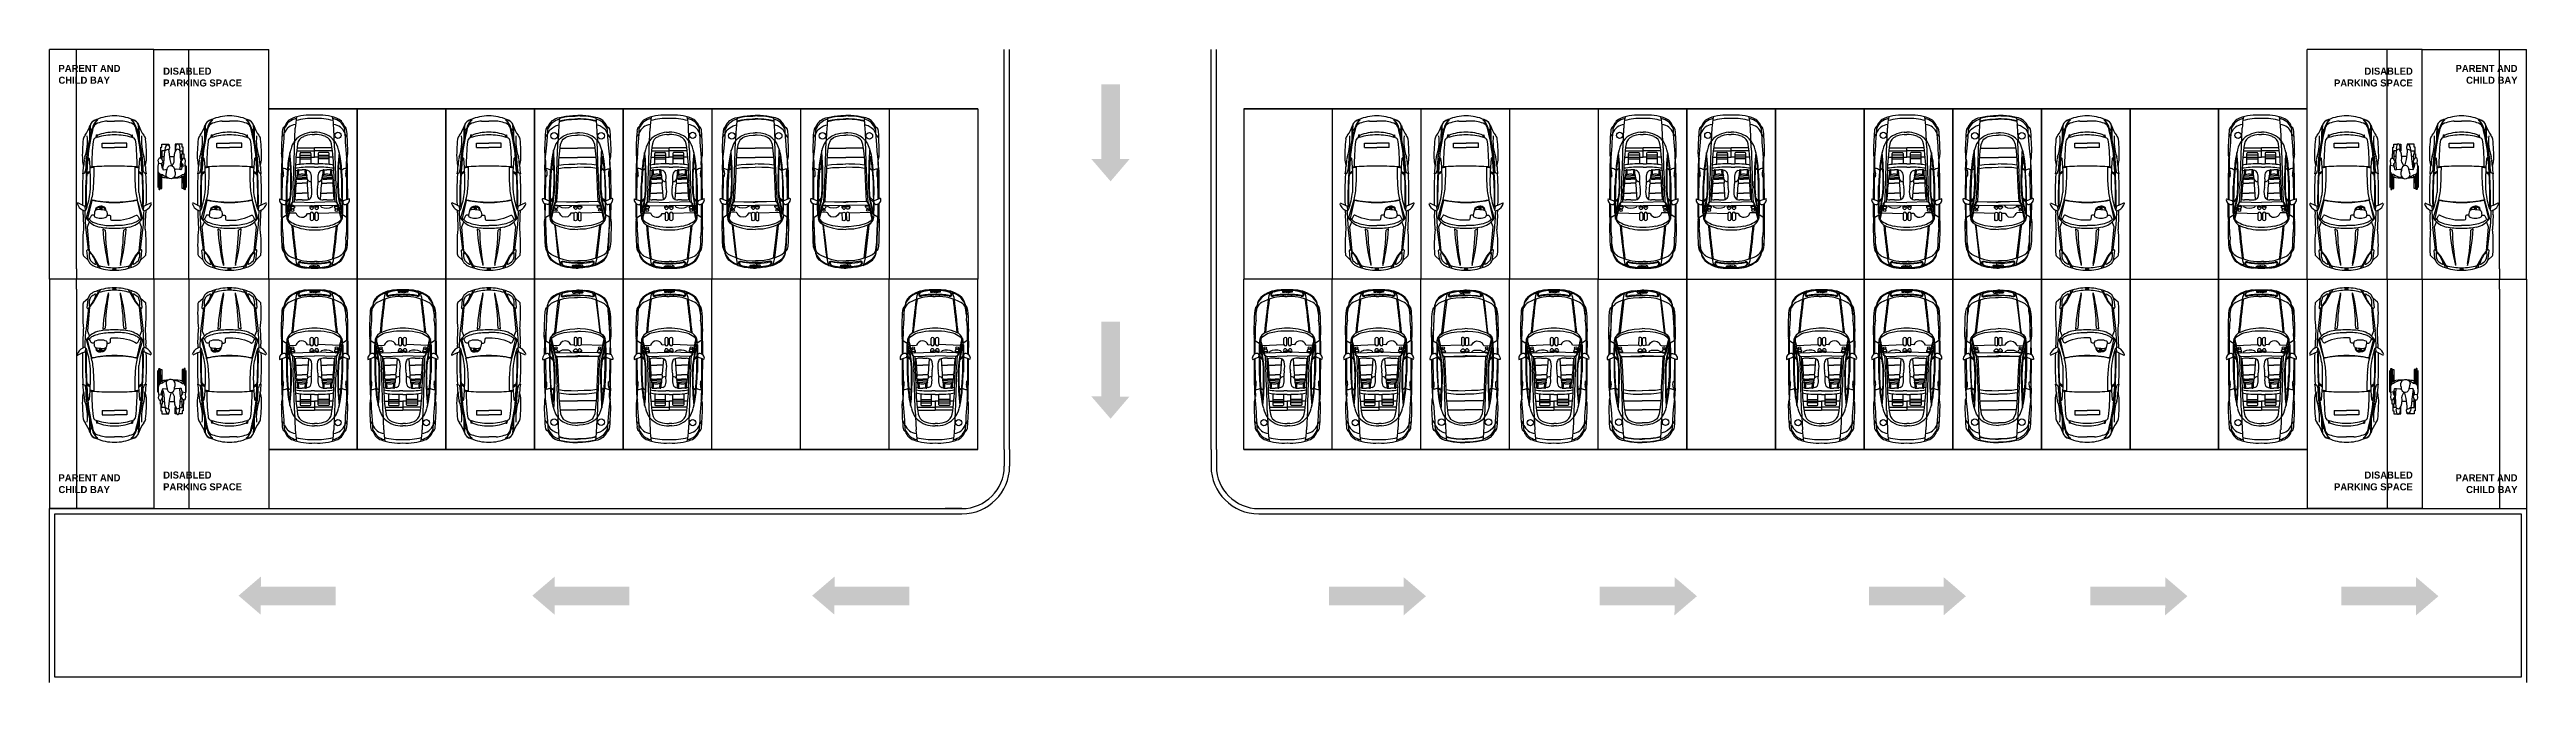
# Model space of a CAD drawing. Header units: inches. Extents: x 484217 to 497210, y -26946 to -21493.
# Drawn here: x 490922 to 493725, y -23008 to -22291 of the extents above; entities that cross this region are included whole.
import ezdxf

# ---------------------------------------------------------------- set-up
doc = ezdxf.new("R2010")
doc.units = ezdxf.units.IN
doc.header["$LTSCALE"] = 20
doc.header["$MEASUREMENT"] = 0
for name, color, linetype in [('1-WALL-HAT', 30, 'Continuous'), ('ceco.net 217 Nissan Z350 - top', 145, 'Continuous'), ('ceco.net 92', 9, 'Continuous'), ('ceco.net 93', 161, 'Continuous'), ('Parking', 7, 'Continuous')]:
    doc.layers.add(name, color=color, linetype=linetype)
doc.styles.get("Standard").update_dxf_attribs({"font": ''})
doc.styles.get('Standard').set_extended_font_data('MicrogrammaSSi', bold=True)

msp = doc.modelspace()

# ---------------------------------------------------------------- texts
at = {"layer": 'Parking', "char_height": 8}
for s, insert, attachment_point in [('{\\fBahnschrift Light|b1|i0|c0|p34;PARENT AND CHILD BAY}', (490932.3, -22308.7), 1), ('{\\fBahnschrift Light|b1|i0|c0|p34;PARENT AND CHILD BAY}', (493715, -22308.7), 3), ('{\\fBahnschrift Light|b1|i0|c0|p34;DISABLED PARKING SPACE}', (491050.8, -22311.8), 1), ('{\\fBahnschrift Light|b1|i0|c0|p34;DISABLED PARKING SPACE}', (493596.5, -22311.8), 3), ('{\\fBahnschrift Light|b1|i0|c0|p34;PARENT AND CHILD BAY}', (490932.3, -22793.5), 7), ('{\\fBahnschrift Light|b1|i0|c0|p34;DISABLED PARKING SPACE}', (491050.8, -22790.4), 7), ('{\\fBahnschrift Light|b1|i0|c0|p34;DISABLED PARKING SPACE}', (493596.5, -22790.4), 9), ('{\\fBahnschrift Light|b1|i0|c0|p34;PARENT AND CHILD BAY}', (493715, -22793.5), 9)]:
    msp.add_mtext_dynamic_manual_height_columns(s, width=100.374, gutter_width=1, heights=[0], dxfattribs=dict(at, insert=insert, attachment_point=attachment_point))

# ---------------------------------------------------------------- hatches: boundary and pattern name
at = {"layer": '1-WALL-HAT'}
h = msp.add_hatch(color=256, dxfattribs=at)
h.paths.add_polyline_path([(492112.6, -22330.7), (492112.6, -22340.4), (492133.7, -22340.4), (492133.7, -22330.7)])
h.paths.add_polyline_path([(492133.7, -22340.4), (492112.6, -22340.4), (492112.6, -22367.6), (492133.7, -22367.6)])
h.paths.add_polyline_path([(492112.6, -22369), (492112.6, -22393.7), (492133.7, -22393.7), (492133.7, -22369)])
h.paths.add_polyline_path([(492112.6, -22367.6), (492112.6, -22369), (492133.7, -22369), (492133.7, -22367.6)])
h.paths.add_polyline_path([(492112.6, -22415.3), (492101.1, -22415.2), (492122.9, -22440.5), (492144.3, -22415.4), (492133.7, -22415.4), (492133.7, -22393.7), (492112.6, -22393.7)])
h = msp.add_hatch(color=256, dxfattribs=at)
h.paths.add_polyline_path([(492112.6, -22330.7), (492112.6, -22340.4), (492133.7, -22340.4), (492133.7, -22330.7)])
h.paths.add_polyline_path([(492133.7, -22340.4), (492112.6, -22340.4), (492112.6, -22367.6), (492133.7, -22367.6)])
h.paths.add_polyline_path([(492112.6, -22369), (492112.6, -22393.7), (492133.7, -22393.7), (492133.7, -22369)])
h.paths.add_polyline_path([(492112.6, -22367.6), (492112.6, -22369), (492133.7, -22369), (492133.7, -22367.6)])
h.paths.add_polyline_path([(492112.6, -22415.3), (492101.1, -22415.2), (492122.9, -22440.5), (492144.3, -22415.4), (492133.7, -22415.4), (492133.7, -22393.7), (492112.6, -22393.7)])
h = msp.add_hatch(color=256, dxfattribs=at)
h.paths.add_polyline_path([(492112.6, -22330.7), (492112.6, -22340.4), (492133.7, -22340.4), (492133.7, -22330.7)])
h.paths.add_polyline_path([(492133.7, -22340.4), (492112.6, -22340.4), (492112.6, -22367.6), (492133.7, -22367.6)])
h.paths.add_polyline_path([(492112.6, -22369), (492112.6, -22393.7), (492133.7, -22393.7), (492133.7, -22369)])
h.paths.add_polyline_path([(492112.6, -22367.6), (492112.6, -22369), (492133.7, -22369), (492133.7, -22367.6)])
h.paths.add_polyline_path([(492112.6, -22415.3), (492101.1, -22415.2), (492122.9, -22440.5), (492144.3, -22415.4), (492133.7, -22415.4), (492133.7, -22393.7), (492112.6, -22393.7)])
h = msp.add_hatch(color=256, dxfattribs=at)
h.paths.add_polyline_path([(492112.6, -22599.4), (492112.6, -22609.1), (492133.7, -22609.1), (492133.7, -22599.4)])
h.paths.add_polyline_path([(492133.7, -22609.1), (492112.6, -22609.1), (492112.6, -22636.3), (492133.7, -22636.3)])
h.paths.add_polyline_path([(492112.6, -22637.7), (492112.6, -22662.4), (492133.7, -22662.4), (492133.7, -22637.7)])
h.paths.add_polyline_path([(492112.6, -22636.3), (492112.6, -22637.7), (492133.7, -22637.7), (492133.7, -22636.3)])
h.paths.add_polyline_path([(492112.6, -22684), (492101.1, -22683.9), (492122.9, -22709.2), (492144.3, -22684.1), (492133.7, -22684.1), (492133.7, -22662.4), (492112.6, -22662.4)])
h = msp.add_hatch(color=256, dxfattribs=at)
h.paths.add_polyline_path([(492112.6, -22599.4), (492112.6, -22609.1), (492133.7, -22609.1), (492133.7, -22599.4)])
h.paths.add_polyline_path([(492133.7, -22609.1), (492112.6, -22609.1), (492112.6, -22636.3), (492133.7, -22636.3)])
h.paths.add_polyline_path([(492112.6, -22637.7), (492112.6, -22662.4), (492133.7, -22662.4), (492133.7, -22637.7)])
h.paths.add_polyline_path([(492112.6, -22636.3), (492112.6, -22637.7), (492133.7, -22637.7), (492133.7, -22636.3)])
h.paths.add_polyline_path([(492112.6, -22684), (492101.1, -22683.9), (492122.9, -22709.2), (492144.3, -22684.1), (492133.7, -22684.1), (492133.7, -22662.4), (492112.6, -22662.4)])
h = msp.add_hatch(color=256, dxfattribs=at)
h.paths.add_polyline_path([(492112.6, -22599.4), (492112.6, -22609.1), (492133.7, -22609.1), (492133.7, -22599.4)])
h.paths.add_polyline_path([(492133.7, -22609.1), (492112.6, -22609.1), (492112.6, -22636.3), (492133.7, -22636.3)])
h.paths.add_polyline_path([(492112.6, -22637.7), (492112.6, -22662.4), (492133.7, -22662.4), (492133.7, -22637.7)])
h.paths.add_polyline_path([(492112.6, -22636.3), (492112.6, -22637.7), (492133.7, -22637.7), (492133.7, -22636.3)])
h.paths.add_polyline_path([(492112.6, -22684), (492101.1, -22683.9), (492122.9, -22709.2), (492144.3, -22684.1), (492133.7, -22684.1), (492133.7, -22662.4), (492112.6, -22662.4)])
h = msp.add_hatch(color=256, dxfattribs=at)
h.paths.add_polyline_path([(492112.6, -22599.4), (492112.6, -22609.1), (492133.7, -22609.1), (492133.7, -22599.4)])
h.paths.add_polyline_path([(492133.7, -22609.1), (492112.6, -22609.1), (492112.6, -22636.3), (492133.7, -22636.3)])
h.paths.add_polyline_path([(492112.6, -22637.7), (492112.6, -22662.4), (492133.7, -22662.4), (492133.7, -22637.7)])
h.paths.add_polyline_path([(492112.6, -22636.3), (492112.6, -22637.7), (492133.7, -22637.7), (492133.7, -22636.3)])
h.paths.add_polyline_path([(492112.6, -22684), (492101.1, -22683.9), (492122.9, -22709.2), (492144.3, -22684.1), (492133.7, -22684.1), (492133.7, -22662.4), (492112.6, -22662.4)])
h = msp.add_hatch(color=256, dxfattribs=at)
h.paths.add_polyline_path([(492112.6, -22599.4), (492112.6, -22609.1), (492133.7, -22609.1), (492133.7, -22599.4)])
h.paths.add_polyline_path([(492133.7, -22609.1), (492112.6, -22609.1), (492112.6, -22636.3), (492133.7, -22636.3)])
h.paths.add_polyline_path([(492112.6, -22637.7), (492112.6, -22662.4), (492133.7, -22662.4), (492133.7, -22637.7)])
h.paths.add_polyline_path([(492112.6, -22636.3), (492112.6, -22637.7), (492133.7, -22637.7), (492133.7, -22636.3)])
h.paths.add_polyline_path([(492112.6, -22684), (492101.1, -22683.9), (492122.9, -22709.2), (492144.3, -22684.1), (492133.7, -22684.1), (492133.7, -22662.4), (492112.6, -22662.4)])
h = msp.add_hatch(color=256, dxfattribs=at)
h.paths.add_polyline_path([(491245.9, -22899.2), (491236.2, -22899.2), (491236.2, -22920.4), (491245.9, -22920.4)])
h.paths.add_polyline_path([(491236.2, -22920.4), (491236.2, -22899.2), (491209, -22899.2), (491209, -22920.4)])
h.paths.add_polyline_path([(491207.6, -22899.2), (491182.9, -22899.2), (491182.9, -22920.4), (491207.6, -22920.4)])
h.paths.add_polyline_path([(491209, -22899.2), (491207.6, -22899.2), (491207.6, -22920.4), (491209, -22920.4)])
h.paths.add_polyline_path([(491161.3, -22899.2), (491161.4, -22887.8), (491136.1, -22909.5), (491161.2, -22931), (491161.2, -22920.4), (491182.9, -22920.4), (491182.9, -22899.2)])
h = msp.add_hatch(color=256, dxfattribs=at)
h.paths.add_polyline_path([(491578.4, -22899.2), (491568.7, -22899.2), (491568.7, -22920.4), (491578.4, -22920.4)])
h.paths.add_polyline_path([(491568.7, -22920.4), (491568.7, -22899.2), (491541.5, -22899.2), (491541.5, -22920.4)])
h.paths.add_polyline_path([(491540.1, -22899.2), (491515.4, -22899.2), (491515.4, -22920.4), (491540.1, -22920.4)])
h.paths.add_polyline_path([(491541.5, -22899.2), (491540.1, -22899.2), (491540.1, -22920.4), (491541.5, -22920.4)])
h.paths.add_polyline_path([(491493.8, -22899.2), (491493.9, -22887.8), (491468.5, -22909.5), (491493.7, -22931), (491493.7, -22920.4), (491515.4, -22920.4), (491515.4, -22899.2)])
h = msp.add_hatch(color=256, dxfattribs=at)
h.paths.add_polyline_path([(491895.1, -22899.2), (491885.4, -22899.2), (491885.4, -22920.4), (491895.1, -22920.4)])
h.paths.add_polyline_path([(491885.4, -22920.4), (491885.4, -22899.2), (491858.1, -22899.2), (491858.1, -22920.4)])
h.paths.add_polyline_path([(491856.8, -22899.2), (491832.1, -22899.2), (491832.1, -22920.4), (491856.8, -22920.4)])
h.paths.add_polyline_path([(491858.1, -22899.2), (491856.8, -22899.2), (491856.8, -22920.4), (491858.1, -22920.4)])
h.paths.add_polyline_path([(491810.5, -22899.2), (491810.6, -22887.8), (491785.2, -22909.5), (491810.4, -22931), (491810.4, -22920.4), (491832.1, -22920.4), (491832.1, -22899.2)])
h = msp.add_hatch(color=256, dxfattribs=at)
h.paths.add_polyline_path([(492369.9, -22920.4), (492379.6, -22920.4), (492379.6, -22899.2), (492369.9, -22899.2)])
h.paths.add_polyline_path([(492379.6, -22899.2), (492379.6, -22920.4), (492406.9, -22920.4), (492406.9, -22899.2)])
h.paths.add_polyline_path([(492408.2, -22920.4), (492433, -22920.4), (492433, -22899.2), (492408.3, -22899.2)])
h.paths.add_polyline_path([(492406.9, -22920.4), (492408.2, -22920.4), (492408.3, -22899.2), (492406.9, -22899.2)])
h.paths.add_polyline_path([(492454.5, -22920.4), (492454.5, -22931.8), (492479.8, -22910.1), (492454.6, -22888.6), (492454.6, -22899.2), (492433, -22899.2), (492433, -22920.4)])
h = msp.add_hatch(color=256, dxfattribs=at)
h.paths.add_polyline_path([(492676.5, -22920.4), (492686.2, -22920.4), (492686.2, -22899.2), (492676.5, -22899.2)])
h.paths.add_polyline_path([(492686.2, -22899.2), (492686.2, -22920.4), (492713.5, -22920.4), (492713.5, -22899.2)])
h.paths.add_polyline_path([(492714.8, -22920.4), (492739.6, -22920.4), (492739.6, -22899.2), (492714.8, -22899.2)])
h.paths.add_polyline_path([(492713.5, -22920.4), (492714.8, -22920.4), (492714.8, -22899.2), (492713.5, -22899.2)])
h.paths.add_polyline_path([(492761.1, -22920.4), (492761, -22931.8), (492786.4, -22910.1), (492761.2, -22888.6), (492761.2, -22899.2), (492739.6, -22899.2), (492739.6, -22920.4)])
h = msp.add_hatch(color=256, dxfattribs=at)
h.paths.add_polyline_path([(492981, -22920.4), (492990.7, -22920.4), (492990.7, -22899.2), (492981, -22899.2)])
h.paths.add_polyline_path([(492990.7, -22899.2), (492990.7, -22920.4), (493017.9, -22920.4), (493017.9, -22899.2)])
h.paths.add_polyline_path([(493019.3, -22920.4), (493044, -22920.4), (493044, -22899.2), (493019.3, -22899.2)])
h.paths.add_polyline_path([(493017.9, -22920.4), (493019.3, -22920.4), (493019.3, -22899.2), (493017.9, -22899.2)])
h.paths.add_polyline_path([(493065.6, -22920.4), (493065.5, -22931.8), (493090.8, -22910.1), (493065.7, -22888.6), (493065.7, -22899.2), (493044, -22899.2), (493044, -22920.4)])
h = msp.add_hatch(color=256, dxfattribs=at)
h.paths.add_polyline_path([(493231.7, -22920.4), (493241.4, -22920.4), (493241.4, -22899.2), (493231.7, -22899.2)])
h.paths.add_polyline_path([(493241.4, -22899.2), (493241.4, -22920.4), (493268.6, -22920.4), (493268.6, -22899.2)])
h.paths.add_polyline_path([(493270, -22920.4), (493294.7, -22920.4), (493294.7, -22899.2), (493270, -22899.2)])
h.paths.add_polyline_path([(493268.6, -22920.4), (493270, -22920.4), (493270, -22899.2), (493268.6, -22899.2)])
h.paths.add_polyline_path([(493316.3, -22920.4), (493316.2, -22931.8), (493341.5, -22910.1), (493316.4, -22888.6), (493316.4, -22899.2), (493294.7, -22899.2), (493294.7, -22920.4)])
h = msp.add_hatch(color=256, dxfattribs=at)
h.paths.add_polyline_path([(493515.6, -22920.4), (493525.3, -22920.4), (493525.3, -22899.2), (493515.6, -22899.2)])
h.paths.add_polyline_path([(493525.3, -22899.2), (493525.3, -22920.4), (493552.6, -22920.4), (493552.6, -22899.2)])
h.paths.add_polyline_path([(493553.9, -22920.4), (493578.7, -22920.4), (493578.7, -22899.2), (493553.9, -22899.2)])
h.paths.add_polyline_path([(493552.6, -22920.4), (493553.9, -22920.4), (493553.9, -22899.2), (493552.6, -22899.2)])
h.paths.add_polyline_path([(493600.2, -22920.4), (493600.2, -22931.8), (493625.5, -22910.1), (493600.3, -22888.6), (493600.3, -22899.2), (493578.7, -22899.2), (493578.7, -22920.4)])

# ---------------------------------------------------------------- linework, layer by layer
at = {"color": 0}
for p, q in [((491044.9, -22422.9), (491044.9, -22447.4)), ((491045.7, -22420), (491049, -22420.4)), ((491049.3, -22405.8), (491049.3, -22405.8)), ((491049.8, -22412.5), (491052.1, -22412.5)), ((491057.9, -22412.5), (491063.5, -22412.5)), ((491070, -22412.5), (491071.9, -22412.5)), ((491072.3, -22405.8), (491072.3, -22405.8)), ((491072.3, -22423.3), (491076.2, -22422.6)), ((491076.7, -22422.9), (491076.7, -22447.4)), ((493570.6, -22422.9), (493570.6, -22447.4)), ((493575.1, -22423.3), (493571.1, -22422.6)), ((493575, -22405.8), (493575, -22405.8)), ((493577.3, -22412.5), (493575.5, -22412.5)), ((493589.4, -22412.5), (493583.9, -22412.5)), ((493597.5, -22412.5), (493595.2, -22412.5)), ((493598, -22405.8), (493598, -22405.8)), ((493601.7, -22420), (493598.3, -22420.4)), ((493602.4, -22422.9), (493602.4, -22447.4)), ((491047.6, -22434.6), (491047.1, -22434.6)), ((491048, -22435.8), (491047.1, -22435.8)), ((491048, -22441.7), (491048, -22435.3)), ((491049.2, -22441.7), (491049.2, -22435.3)), ((491072.4, -22441.7), (491072.4, -22435.3)), ((491073.7, -22441.7), (491073.7, -22435.3)), ((491073.7, -22435.8), (491074.5, -22435.8)), ((491074.1, -22434.6), (491074.5, -22434.6)), ((493573.3, -22434.6), (493572.8, -22434.6)), ((493573.7, -22435.8), (493572.8, -22435.8)), ((493573.7, -22441.7), (493573.7, -22435.3)), ((493574.9, -22441.7), (493574.9, -22435.3)), ((493598.1, -22441.7), (493598.1, -22435.3)), ((493599.3, -22441.7), (493599.3, -22435.3)), ((493599.3, -22435.8), (493600.2, -22435.8)), ((493599.7, -22434.6), (493600.2, -22434.6)), ((491044.9, -22679.3), (491044.9, -22654.8)), ((491048, -22666.4), (491047.1, -22666.4)), ((491047.6, -22667.6), (491047.1, -22667.6)), ((491048, -22660.4), (491048, -22666.9)), ((491049.2, -22660.4), (491049.2, -22666.9)), ((491072.4, -22660.4), (491072.4, -22666.9)), ((491073.7, -22660.4), (491073.7, -22666.9)), ((491073.7, -22666.4), (491074.5, -22666.4)), ((491074.1, -22667.6), (491074.5, -22667.6)), ((491076.7, -22679.3), (491076.7, -22654.8)), ((493570.6, -22679.3), (493570.6, -22654.8)), ((493573.7, -22666.4), (493572.8, -22666.4)), ((493573.3, -22667.6), (493572.8, -22667.6)), ((493573.7, -22660.4), (493573.7, -22666.9)), ((493574.9, -22660.4), (493574.9, -22666.9)), ((493598.1, -22660.4), (493598.1, -22666.9)), ((493599.3, -22660.4), (493599.3, -22666.9)), ((493599.3, -22666.4), (493600.2, -22666.4)), ((493599.7, -22667.6), (493600.2, -22667.6)), ((493602.4, -22679.3), (493602.4, -22654.8)), ((491045.7, -22682.2), (491049, -22681.8)), ((491049.3, -22696.4), (491049.3, -22696.4)), ((491049.8, -22689.7), (491052.1, -22689.7)), ((491057.9, -22689.7), (491063.5, -22689.7)), ((491070, -22689.7), (491071.9, -22689.7)), ((491072.3, -22678.9), (491076.2, -22679.6)), ((491072.3, -22696.4), (491072.3, -22696.4)), ((493575.1, -22678.9), (493571.1, -22679.6)), ((493575, -22696.4), (493575, -22696.4)), ((493577.3, -22689.7), (493575.5, -22689.7)), ((493589.4, -22689.7), (493583.9, -22689.7)), ((493597.5, -22689.7), (493595.2, -22689.7)), ((493598, -22696.4), (493598, -22696.4)), ((493601.7, -22682.2), (493598.3, -22681.8))]:
    msp.add_line(p, q, dxfattribs=at)
msp.add_line((490928.2, -23001.7), (490928.2, -22906.9))
for points in [[(491055.2, -22435.9), (491053.2, -22435.2), (491052.1, -22434.7), (491049.9, -22433.2), (491047.3, -22432.5), (491046.2, -22431.4), (491045.7, -22430.7), (491045.3, -22429.3), (491045.2, -22423.8), (491045.4, -22421.1), (491045.7, -22419.9), (491045.3, -22416.5), (491045.7, -22415), (491046.2, -22414.3), (491046.8, -22413.9), (491047.8, -22413.9), (491048.2, -22414.1), (491049.1, -22415.3), (491049.9, -22416.9), (491050.5, -22418.1), (491050.4, -22418.7), (491049.4, -22419.9), (491048.9, -22420.5), (491048.7, -22421.1), (491048.8, -22422.3), (491049.8, -22424.9), (491050.3, -22426.1), (491050.4, -22427), (491050.9, -22427.3), (491053.7, -22427), (491054.8, -22426.8), (491055.3, -22426.8)], [(491049.8, -22416.6), (491049.8, -22409.4), (491047.6, -22409.4), (491047.6, -22413.9)], [(491048.1, -22409.4), (491048.1, -22401.9), (491049.3, -22401.9), (491049.3, -22398.4), (491057.2, -22398.4), (491057.2, -22399.6)], [(491053.2, -22405.8), (491049.3, -22405.8), (491049.3, -22409.4)], [(491049.8, -22424.8), (491049.8, -22419.4)], [(491050.2, -22425.8), (491050.9, -22423.8), (491051.4, -22420.4), (491052, -22414.9), (491052.2, -22409.8), (491052.5, -22407.5), (491053.2, -22406.1), (491053.2, -22405.1), (491053.3, -22402.1), (491054, -22401), (491054.3, -22400), (491055.9, -22399.3), (491056.9, -22399.5), (491057.4, -22399.9), (491057.5, -22400.9), (491058.1, -22401.5), (491057.9, -22403), (491057.6, -22403.6), (491057, -22404.7), (491057.3, -22406.6), (491057.6, -22410.2), (491058.4, -22415.9), (491059.9, -22421.8), (491060.7, -22422.6), (491061, -22423), (491061.6, -22421.5), (491063.1, -22418.7), (491063.4, -22416.7), (491063.3, -22415.2), (491063.6, -22409.7), (491064.2, -22407.1), (491065.4, -22405.2), (491065.2, -22404.9), (491065.2, -22401.5), (491065.4, -22400.7), (491065.9, -22398.9), (491067.2, -22397.9), (491067.7, -22397.8), (491068.3, -22398.3), (491068.9, -22399.8), (491069.3, -22401.5), (491069.5, -22403.3), (491069, -22404.8), (491069.7, -22405.8), (491070, -22411.9), (491070, -22413.7), (491070.6, -22416.1), (491069.9, -22421.5), (491069.8, -22427.2)], [(491058.1, -22437.4), (491057.1, -22436.9), (491055.6, -22436.2), (491054.9, -22435.6), (491054.3, -22434.7), (491054.1, -22434), (491054, -22432.7), (491054.4, -22430.1), (491055.2, -22426.9), (491055.8, -22425.2), (491056.2, -22424.4), (491057.1, -22423.3), (491057.7, -22422.9), (491058.9, -22422.6), (491060.4, -22422.6), (491061.1, -22422.9), (491062.3, -22424), (491062.9, -22424.8), (491063.6, -22426.6), (491063.7, -22428.3), (491064.2, -22430.4), (491064.4, -22431.7), (491064.2, -22432.9), (491063.8, -22434.1), (491062.6, -22436.6), (491062.5, -22436.8), (491061.9, -22437), (491061.2, -22437), (491060.8, -22437.1), (491059.8, -22437.5), (491058.1, -22437.4)], [(491062.8, -22436.3), (491063.3, -22436.3), (491065.9, -22436.3), (491070.3, -22434.4), (491072.7, -22432.9), (491074.6, -22432.5), (491075.4, -22431.5), (491075.9, -22429.9), (491076.2, -22425), (491076.1, -22422.6), (491075.8, -22420.5), (491076, -22417.4), (491075.6, -22415.4), (491075.1, -22414.4), (491074.5, -22414.1), (491074, -22414.2), (491073.2, -22414.6), (491071.9, -22416.5), (491071.2, -22418.2), (491071.3, -22418.8), (491072, -22420.2), (491072.6, -22420.7), (491072.9, -22421), (491072.8, -22422.2), (491072.1, -22423.8), (491071.8, -22424.6), (491071.4, -22426.7), (491071.1, -22427.2), (491070.6, -22427.3), (491069.5, -22427.1), (491065.6, -22426.8), (491064.7, -22427), (491063.5, -22426.3)], [(491066.5, -22398.4), (491064.5, -22398.4), (491064.5, -22405.8), (491065.1, -22405.8)], [(491073.6, -22409.4), (491073.6, -22401.9), (491072.3, -22401.9), (491072.3, -22398.4), (491068.3, -22398.4)], [(491069.6, -22405.8), (491072.3, -22405.8), (491072.3, -22409.4)], [(491071.9, -22416.6), (491071.9, -22409.4), (491074.1, -22409.4), (491074.1, -22414.2)], [(491071.9, -22424.4), (491071.9, -22419.8)], [(493584.5, -22436.3), (493584, -22436.3), (493581.5, -22436.3), (493577, -22434.4), (493574.6, -22432.9), (493572.7, -22432.5), (493571.9, -22431.5), (493571.4, -22429.9), (493571.1, -22425), (493571.2, -22422.6), (493571.5, -22420.5), (493571.3, -22417.4), (493571.7, -22415.4), (493572.2, -22414.4), (493572.8, -22414.1), (493573.3, -22414.2), (493574.1, -22414.6), (493575.4, -22416.5), (493576.1, -22418.2), (493576, -22418.8), (493575.3, -22420.2), (493574.7, -22420.7), (493574.5, -22421), (493574.5, -22422.2), (493575.3, -22423.8), (493575.5, -22424.6), (493575.9, -22426.7), (493576.2, -22427.2), (493576.7, -22427.3), (493577.9, -22427.1), (493581.7, -22426.8), (493582.6, -22427), (493583.8, -22426.3)], [(493575.5, -22416.6), (493575.5, -22409.4), (493573.3, -22409.4), (493573.3, -22414.2)], [(493573.8, -22409.4), (493573.8, -22401.9), (493575, -22401.9), (493575, -22398.4), (493579, -22398.4)], [(493577.7, -22405.8), (493575, -22405.8), (493575, -22409.4)], [(493575.5, -22424.4), (493575.5, -22419.8)], [(493597.1, -22425.8), (493596.4, -22423.8), (493596, -22420.4), (493595.3, -22414.9), (493595.1, -22409.8), (493594.8, -22407.5), (493594.1, -22406.1), (493594.1, -22405.1), (493594, -22402.1), (493593.3, -22401), (493593, -22400), (493591.4, -22399.3), (493590.4, -22399.5), (493589.9, -22399.9), (493589.8, -22400.9), (493589.3, -22401.5), (493589.4, -22403), (493589.7, -22403.6), (493590.3, -22404.7), (493590, -22406.6), (493589.7, -22410.2), (493588.9, -22415.9), (493587.4, -22421.8), (493586.6, -22422.6), (493586.3, -22423), (493585.7, -22421.5), (493584.2, -22418.7), (493583.9, -22416.7), (493584, -22415.2), (493583.7, -22409.7), (493583.1, -22407.1), (493581.9, -22405.2), (493582.1, -22404.9), (493582.1, -22401.5), (493581.9, -22400.7), (493581.4, -22398.9), (493580.1, -22397.9), (493579.6, -22397.8), (493579, -22398.3), (493578.4, -22399.8), (493578, -22401.5), (493577.8, -22403.3), (493578.3, -22404.8), (493577.7, -22405.8), (493577.3, -22411.9), (493577.3, -22413.7), (493576.8, -22416.1), (493577.4, -22421.5), (493577.5, -22427.2)], [(493580.8, -22398.4), (493582.8, -22398.4), (493582.8, -22405.8), (493582.3, -22405.8)], [(493589.2, -22437.4), (493590.3, -22436.9), (493591.7, -22436.2), (493592.4, -22435.6), (493593, -22434.7), (493593.3, -22434), (493593.4, -22432.7), (493592.9, -22430.1), (493592.1, -22426.9), (493591.5, -22425.2), (493591.1, -22424.4), (493590.2, -22423.3), (493589.7, -22422.9), (493588.4, -22422.6), (493586.9, -22422.6), (493586.2, -22422.9), (493585, -22424), (493584.4, -22424.8), (493583.7, -22426.6), (493583.7, -22428.3), (493583.1, -22430.4), (493582.9, -22431.7), (493583.1, -22432.9), (493583.5, -22434.1), (493584.7, -22436.6), (493584.9, -22436.8), (493585.4, -22437), (493586.1, -22437), (493586.5, -22437.1), (493587.5, -22437.5), (493589.2, -22437.4)], [(493599.2, -22409.4), (493599.2, -22401.9), (493598, -22401.9), (493598, -22398.4), (493590.2, -22398.4), (493590.2, -22399.6)], [(493592.2, -22435.9), (493594.1, -22435.2), (493595.2, -22434.7), (493597.4, -22433.2), (493600, -22432.5), (493601.2, -22431.4), (493601.6, -22430.7), (493602, -22429.3), (493602.2, -22423.8), (493601.9, -22421.1), (493601.6, -22419.9), (493602, -22416.5), (493601.6, -22415), (493601.2, -22414.3), (493600.5, -22413.9), (493599.5, -22413.9), (493599.1, -22414.1), (493598.2, -22415.3), (493597.4, -22416.9), (493596.8, -22418.1), (493596.9, -22418.7), (493597.9, -22419.9), (493598.4, -22420.5), (493598.6, -22421.1), (493598.6, -22422.3), (493597.5, -22424.9), (493597.1, -22426.1), (493596.9, -22427), (493596.4, -22427.3), (493593.6, -22427), (493592.5, -22426.8), (493592, -22426.8)], [(493594.1, -22405.8), (493598, -22405.8), (493598, -22409.4)], [(493597.5, -22416.6), (493597.5, -22409.4), (493599.7, -22409.4), (493599.7, -22413.9)], [(493597.5, -22424.8), (493597.5, -22419.4)], [(491047.6, -22432.6), (491047.6, -22435.3), (491049.8, -22435.3)], [(491049.8, -22435.3), (491049.8, -22433.1)], [(491074.1, -22432.6), (491074.1, -22435.3), (491071.9, -22435.3)], [(491071.9, -22435.3), (491071.9, -22433.4)], [(493573.3, -22432.6), (493573.3, -22435.3), (493575.5, -22435.3)], [(493575.5, -22435.3), (493575.5, -22433.4)], [(493599.7, -22432.6), (493599.7, -22435.3), (493597.5, -22435.3)], [(493597.5, -22435.3), (493597.5, -22433.1)], [(491055.2, -22666.3), (491053.2, -22666.9), (491052.1, -22667.5), (491049.9, -22669), (491047.3, -22669.7), (491046.2, -22670.8), (491045.7, -22671.5), (491045.3, -22672.9), (491045.2, -22678.4), (491045.4, -22681.1), (491045.7, -22682.3), (491045.3, -22685.7), (491045.7, -22687.2), (491046.2, -22687.9), (491046.8, -22688.3), (491047.8, -22688.3), (491048.2, -22688.1), (491049.1, -22686.9), (491049.9, -22685.3), (491050.5, -22684), (491050.4, -22683.5), (491049.4, -22682.3), (491048.9, -22681.7), (491048.7, -22681.1), (491048.8, -22679.9), (491049.8, -22677.3), (491050.3, -22676), (491050.4, -22675.2), (491050.9, -22674.9), (491053.7, -22675.2), (491054.8, -22675.4), (491055.3, -22675.4)], [(491047.6, -22669.6), (491047.6, -22666.9), (491049.8, -22666.9)], [(491049.8, -22666.9), (491049.8, -22669.1)], [(491050.2, -22676.4), (491050.9, -22678.4), (491051.4, -22681.8), (491052, -22687.2), (491052.2, -22692.4), (491052.5, -22694.7), (491053.2, -22696.1), (491053.2, -22697.1), (491053.3, -22700.1), (491054, -22701.2), (491054.3, -22702.2), (491055.9, -22702.8), (491056.9, -22702.7), (491057.4, -22702.3), (491057.5, -22701.3), (491058.1, -22700.7), (491057.9, -22699.2), (491057.6, -22698.6), (491057, -22697.5), (491057.3, -22695.5), (491057.6, -22692), (491058.4, -22686.3), (491059.9, -22680.4), (491060.7, -22679.6), (491061, -22679.2), (491061.6, -22680.7), (491063.1, -22683.5), (491063.4, -22685.5), (491063.3, -22687), (491063.6, -22692.5), (491064.2, -22695), (491065.4, -22697), (491065.2, -22697.3), (491065.2, -22700.7), (491065.4, -22701.5), (491065.9, -22703.3), (491067.2, -22704.3), (491067.7, -22704.4), (491068.3, -22703.9), (491068.9, -22702.4), (491069.3, -22700.7), (491069.5, -22698.9), (491069, -22697.4), (491069.7, -22696.4), (491070, -22690.3), (491070, -22688.5), (491070.6, -22686.1), (491069.9, -22680.7), (491069.8, -22675)], [(491058.1, -22664.7), (491057.1, -22665.3), (491055.6, -22666), (491054.9, -22666.6), (491054.3, -22667.5), (491054.1, -22668.1), (491054, -22669.5), (491054.4, -22672.1), (491055.2, -22675.3), (491055.8, -22677), (491056.2, -22677.8), (491057.1, -22678.9), (491057.7, -22679.3), (491058.9, -22679.6), (491060.4, -22679.6), (491061.1, -22679.3), (491062.3, -22678.2), (491062.9, -22677.4), (491063.6, -22675.6), (491063.7, -22673.9), (491064.2, -22671.8), (491064.4, -22670.4), (491064.2, -22669.3), (491063.8, -22668.1), (491062.6, -22665.6), (491062.5, -22665.4), (491061.9, -22665.2), (491061.2, -22665.2), (491060.8, -22665.1), (491059.8, -22664.7), (491058.1, -22664.7)], [(491062.8, -22665.9), (491063.3, -22665.9), (491065.9, -22665.9), (491070.3, -22667.8), (491072.7, -22669.3), (491074.6, -22669.7), (491075.4, -22670.7), (491075.9, -22672.3), (491076.2, -22677.2), (491076.1, -22679.6), (491075.8, -22681.7), (491076, -22684.8), (491075.6, -22686.8), (491075.1, -22687.8), (491074.5, -22688.1), (491074, -22688), (491073.2, -22687.6), (491071.9, -22685.7), (491071.2, -22684), (491071.3, -22683.4), (491072, -22682), (491072.6, -22681.5), (491072.9, -22681.2), (491072.8, -22680), (491072.1, -22678.4), (491071.8, -22677.6), (491071.4, -22675.5), (491071.1, -22675), (491070.6, -22674.9), (491069.5, -22675.1), (491065.6, -22675.4), (491064.7, -22675.2), (491063.5, -22675.9)], [(491071.9, -22666.9), (491071.9, -22668.8)], [(491074.1, -22669.6), (491074.1, -22666.9), (491071.9, -22666.9)], [(493584.5, -22665.9), (493584, -22665.9), (493581.5, -22665.9), (493577, -22667.8), (493574.6, -22669.3), (493572.7, -22669.7), (493571.9, -22670.7), (493571.4, -22672.3), (493571.1, -22677.2), (493571.2, -22679.6), (493571.5, -22681.7), (493571.3, -22684.8), (493571.7, -22686.8), (493572.2, -22687.8), (493572.8, -22688.1), (493573.3, -22688), (493574.1, -22687.6), (493575.4, -22685.7), (493576.1, -22684), (493576, -22683.4), (493575.3, -22682), (493574.7, -22681.5), (493574.5, -22681.2), (493574.5, -22680), (493575.3, -22678.4), (493575.5, -22677.6), (493575.9, -22675.5), (493576.2, -22675), (493576.7, -22674.9), (493577.9, -22675.1), (493581.7, -22675.4), (493582.6, -22675.2), (493583.8, -22675.9)], [(493573.3, -22669.6), (493573.3, -22666.9), (493575.5, -22666.9)], [(493575.5, -22666.9), (493575.5, -22668.8)], [(493597.1, -22676.4), (493596.4, -22678.4), (493596, -22681.8), (493595.3, -22687.2), (493595.1, -22692.4), (493594.8, -22694.7), (493594.1, -22696.1), (493594.1, -22697.1), (493594, -22700.1), (493593.3, -22701.2), (493593, -22702.2), (493591.4, -22702.8), (493590.4, -22702.7), (493589.9, -22702.3), (493589.8, -22701.3), (493589.3, -22700.7), (493589.4, -22699.2), (493589.7, -22698.6), (493590.3, -22697.5), (493590, -22695.5), (493589.7, -22692), (493588.9, -22686.3), (493587.4, -22680.4), (493586.6, -22679.6), (493586.3, -22679.2), (493585.7, -22680.7), (493584.2, -22683.5), (493583.9, -22685.5), (493584, -22687), (493583.7, -22692.5), (493583.1, -22695), (493581.9, -22697), (493582.1, -22697.3), (493582.1, -22700.7), (493581.9, -22701.5), (493581.4, -22703.3), (493580.1, -22704.3), (493579.6, -22704.4), (493579, -22703.9), (493578.4, -22702.4), (493578, -22700.7), (493577.8, -22698.9), (493578.3, -22697.4), (493577.7, -22696.4), (493577.3, -22690.3), (493577.3, -22688.5), (493576.8, -22686.1), (493577.4, -22680.7), (493577.5, -22675)], [(493589.2, -22664.7), (493590.3, -22665.3), (493591.7, -22666), (493592.4, -22666.6), (493593, -22667.5), (493593.3, -22668.1), (493593.4, -22669.5), (493592.9, -22672.1), (493592.1, -22675.3), (493591.5, -22677), (493591.1, -22677.8), (493590.2, -22678.9), (493589.7, -22679.3), (493588.4, -22679.6), (493586.9, -22679.6), (493586.2, -22679.3), (493585, -22678.2), (493584.4, -22677.4), (493583.7, -22675.6), (493583.7, -22673.9), (493583.1, -22671.8), (493582.9, -22670.4), (493583.1, -22669.3), (493583.5, -22668.1), (493584.7, -22665.6), (493584.9, -22665.4), (493585.4, -22665.2), (493586.1, -22665.2), (493586.5, -22665.1), (493587.5, -22664.7), (493589.2, -22664.7)], [(493592.2, -22666.3), (493594.1, -22666.9), (493595.2, -22667.5), (493597.4, -22669), (493600, -22669.7), (493601.2, -22670.8), (493601.6, -22671.5), (493602, -22672.9), (493602.2, -22678.4), (493601.9, -22681.1), (493601.6, -22682.3), (493602, -22685.7), (493601.6, -22687.2), (493601.2, -22687.9), (493600.5, -22688.3), (493599.5, -22688.3), (493599.1, -22688.1), (493598.2, -22686.9), (493597.4, -22685.3), (493596.8, -22684), (493596.9, -22683.5), (493597.9, -22682.3), (493598.4, -22681.7), (493598.6, -22681.1), (493598.6, -22679.9), (493597.5, -22677.3), (493597.1, -22676), (493596.9, -22675.2), (493596.4, -22674.9), (493593.6, -22675.2), (493592.5, -22675.4), (493592, -22675.4)], [(493597.5, -22666.9), (493597.5, -22669.1)], [(493599.7, -22669.6), (493599.7, -22666.9), (493597.5, -22666.9)], [(491049.8, -22685.6), (491049.8, -22692.8), (491047.6, -22692.8), (491047.6, -22688.3)], [(491048.1, -22692.8), (491048.1, -22700.3), (491049.3, -22700.3), (491049.3, -22703.8), (491057.2, -22703.8), (491057.2, -22702.5)], [(491053.2, -22696.4), (491049.3, -22696.4), (491049.3, -22692.8)], [(491049.8, -22677.4), (491049.8, -22682.8)], [(491066.5, -22703.8), (491064.5, -22703.8), (491064.5, -22696.4), (491065.1, -22696.4)], [(491073.6, -22692.8), (491073.6, -22700.3), (491072.3, -22700.3), (491072.3, -22703.8), (491068.3, -22703.8)], [(491069.6, -22696.4), (491072.3, -22696.4), (491072.3, -22692.8)], [(491071.9, -22677.8), (491071.9, -22682.4)], [(491071.9, -22685.6), (491071.9, -22692.8), (491074.1, -22692.8), (491074.1, -22688)], [(493575.5, -22685.6), (493575.5, -22692.8), (493573.3, -22692.8), (493573.3, -22688)], [(493573.8, -22692.8), (493573.8, -22700.3), (493575, -22700.3), (493575, -22703.8), (493579, -22703.8)], [(493577.7, -22696.4), (493575, -22696.4), (493575, -22692.8)], [(493575.5, -22677.8), (493575.5, -22682.4)], [(493580.8, -22703.8), (493582.8, -22703.8), (493582.8, -22696.4), (493582.3, -22696.4)], [(493599.2, -22692.8), (493599.2, -22700.3), (493598, -22700.3), (493598, -22703.8), (493590.2, -22703.8), (493590.2, -22702.5)], [(493594.1, -22696.4), (493598, -22696.4), (493598, -22692.8)], [(493597.5, -22677.4), (493597.5, -22682.8)], [(493597.5, -22685.6), (493597.5, -22692.8), (493599.7, -22692.8), (493599.7, -22688.3)]]:
    msp.add_lwpolyline(points, dxfattribs=at)
for points in [[(491045.9, -22431), (491045.9, -22449.3, 1), (491047.1, -22449.3), (491047.1, -22432.3, 1)], [(491075.8, -22430.4), (491075.8, -22449.3, -1), (491074.5, -22449.3), (491074.5, -22432.5, -1)], [(493571.6, -22430.4), (493571.6, -22449.3, 1), (493572.8, -22449.3), (493572.8, -22432.5, 1)], [(493601.4, -22431), (493601.4, -22449.3, -1), (493600.2, -22449.3), (493600.2, -22432.3, -1)], [(491045.9, -22671.2), (491045.9, -22652.9, -1), (491047.1, -22652.9), (491047.1, -22669.9, -1)], [(491075.8, -22671.8), (491075.8, -22652.9, 1), (491074.5, -22652.9), (491074.5, -22669.7, 1)], [(493571.6, -22671.8), (493571.6, -22652.9, -1), (493572.8, -22652.9), (493572.8, -22669.7, -1)], [(493601.4, -22671.2), (493601.4, -22652.9, 1), (493600.2, -22652.9), (493600.2, -22669.9, 1)]]:
    msp.add_lwpolyline(points, format="xyb", dxfattribs=at)
for points in [[(491047.9, -22448.6), (491049.4, -22448.6), (491049.4, -22441.7), (491047.9, -22441.7)], [(491073.8, -22448.6), (491072.3, -22448.6), (491072.3, -22441.7), (491073.8, -22441.7)], [(493573.5, -22448.6), (493575, -22448.6), (493575, -22441.7), (493573.5, -22441.7)], [(493599.4, -22448.6), (493598, -22448.6), (493598, -22441.7), (493599.4, -22441.7)], [(491047.9, -22653.6), (491049.4, -22653.6), (491049.4, -22660.4), (491047.9, -22660.4)], [(491073.8, -22653.6), (491072.3, -22653.6), (491072.3, -22660.4), (491073.8, -22660.4)], [(493573.5, -22653.6), (493575, -22653.6), (493575, -22660.4), (493573.5, -22660.4)], [(493599.4, -22653.6), (493598, -22653.6), (493598, -22660.4), (493599.4, -22660.4)]]:
    msp.add_lwpolyline(points, close=True, dxfattribs=at)
for centre, radius, start, end in [((491057.1, -22409.4), 5.18, 88.371, 138.7437), ((491067.4, -22406.8), 2.55, 48.5827, 139.3844), ((493580, -22406.8), 2.55, 40.6156, 131.4173), ((493590.2, -22409.4), 5.18, 41.2563, 91.629), ((491060.9, -22368.4), 68.4, 260.1799, 266.3301), ((491060.9, -22368.4), 68.4, 271.3819, 279.73), ((493586.4, -22368.4), 68.4, 260.27, 268.6181), ((493586.4, -22368.4), 68.4, 273.6699, 279.8201), ((491060.9, -22733.8), 68.4, 93.6699, 99.8201), ((491060.9, -22733.8), 68.4, 80.27, 88.6181), ((493586.4, -22733.8), 68.4, 91.3819, 99.73), ((493586.4, -22733.8), 68.4, 80.1799, 86.3301), ((491057.1, -22692.8), 5.18, 221.2563, 271.629), ((491067.4, -22695.4), 2.55, 220.6156, 311.4173), ((493580, -22695.4), 2.55, 228.5827, 319.3844), ((493590.2, -22692.8), 5.18, 268.371, 318.7437)]:
    msp.add_arc(centre, radius, start, end, dxfattribs=at)
at = {"layer": 'ceco.net 217 Nissan Z350 - top'}
for p, q in [((490974.8, -22391.2), (490975.2, -22387.9)), ((490976.4, -22388.1), (490975.2, -22387.9)), ((490976.1, -22390.8), (490976.4, -22388.1)), ((490987.3, -22372.5), (490995.6, -22372.5)), ((491003.9, -22372.5), (490995.6, -22372.5)), ((491014.9, -22388.1), (491016.1, -22387.9)), ((491015.2, -22390.8), (491014.9, -22388.1)), ((491016.5, -22391.2), (491016.1, -22387.9)), ((491104.9, -22391.2), (491105.3, -22387.9)), ((491106.5, -22388.1), (491105.3, -22387.9)), ((491106.2, -22390.8), (491106.5, -22388.1)), ((491117.5, -22372.5), (491125.8, -22372.5)), ((491134.1, -22372.5), (491125.8, -22372.5)), ((491145, -22388.1), (491146.2, -22387.9)), ((491145.4, -22390.8), (491145, -22388.1)), ((491146.6, -22391.2), (491146.2, -22387.9)), ((491398.4, -22391.2), (491398.8, -22387.9)), ((491400, -22388.1), (491398.8, -22387.9)), ((491399.7, -22390.8), (491400, -22388.1)), ((491411, -22372.5), (491419.3, -22372.5)), ((491427.6, -22372.5), (491419.3, -22372.5)), ((491438.6, -22388.1), (491439.8, -22387.9)), ((491438.9, -22390.8), (491438.6, -22388.1)), ((491440.2, -22391.2), (491439.8, -22387.9)), ((492403.4, -22391.2), (492403.8, -22387.9)), ((492405, -22388.1), (492403.8, -22387.9)), ((492404.6, -22390.8), (492405, -22388.1)), ((492415.9, -22372.5), (492424.2, -22372.5)), ((492432.5, -22372.5), (492424.2, -22372.5)), ((492443.5, -22388.1), (492444.7, -22387.9)), ((492443.8, -22390.8), (492443.5, -22388.1)), ((492445.1, -22391.2), (492444.7, -22387.9)), ((492504.3, -22391.2), (492504.7, -22387.9)), ((492505.9, -22388.1), (492504.7, -22387.9)), ((492505.6, -22390.8), (492505.9, -22388.1)), ((492516.8, -22372.5), (492525.1, -22372.5)), ((492533.4, -22372.5), (492525.1, -22372.5)), ((492544.4, -22388.1), (492545.6, -22387.9)), ((492544.7, -22390.8), (492544.4, -22388.1)), ((492546, -22391.2), (492545.6, -22387.9)), ((493207.2, -22391.2), (493207.6, -22387.9)), ((493208.8, -22388.1), (493207.6, -22387.9)), ((493208.4, -22390.8), (493208.8, -22388.1)), ((493219.7, -22372.5), (493228, -22372.5)), ((493236.3, -22372.5), (493228, -22372.5)), ((493247.3, -22388.1), (493248.5, -22387.9)), ((493247.6, -22390.8), (493247.3, -22388.1)), ((493248.9, -22391.2), (493248.5, -22387.9)), ((493500.7, -22391.2), (493501.1, -22387.9)), ((493502.3, -22388.1), (493501.1, -22387.9)), ((493502, -22390.8), (493502.3, -22388.1)), ((493513.2, -22372.5), (493521.5, -22372.5)), ((493529.9, -22372.5), (493521.5, -22372.5)), ((493540.8, -22388.1), (493542, -22387.9)), ((493541.1, -22390.8), (493540.8, -22388.1)), ((493542.4, -22391.2), (493542, -22387.9)), ((493630.8, -22391.2), (493631.2, -22387.9)), ((493632.4, -22388.1), (493631.2, -22387.9)), ((493632.1, -22390.8), (493632.4, -22388.1)), ((493643.4, -22372.5), (493651.7, -22372.5)), ((493660, -22372.5), (493651.7, -22372.5)), ((493670.9, -22388.1), (493672.1, -22387.9)), ((493671.3, -22390.8), (493670.9, -22388.1)), ((493672.5, -22391.2), (493672.1, -22387.9)), ((490981.6, -22402.2), (490981.6, -22397.4)), ((490981.6, -22397.4), (490995.6, -22397.4)), ((490981.6, -22402.2), (490995.6, -22402.2)), ((491009.7, -22397.4), (490995.6, -22397.4)), ((491009.7, -22402.2), (490995.6, -22402.2)), ((491009.7, -22402.2), (491009.7, -22397.4)), ((491111.7, -22402.2), (491111.7, -22397.4)), ((491111.7, -22397.4), (491125.8, -22397.4)), ((491111.7, -22402.2), (491125.8, -22402.2)), ((491139.8, -22397.4), (491125.8, -22397.4)), ((491139.8, -22402.2), (491125.8, -22402.2)), ((491139.8, -22402.2), (491139.8, -22397.4)), ((491405.3, -22402.2), (491405.3, -22397.4)), ((491405.3, -22397.4), (491419.3, -22397.4)), ((491405.3, -22402.2), (491419.3, -22402.2)), ((491433.3, -22397.4), (491419.3, -22397.4)), ((491433.3, -22402.2), (491419.3, -22402.2)), ((491433.3, -22402.2), (491433.3, -22397.4)), ((492410.2, -22402.2), (492410.2, -22397.4)), ((492410.2, -22397.4), (492424.2, -22397.4)), ((492410.2, -22402.2), (492424.2, -22402.2)), ((492438.2, -22397.4), (492424.2, -22397.4)), ((492438.2, -22402.2), (492424.2, -22402.2)), ((492438.2, -22402.2), (492438.2, -22397.4)), ((492511.1, -22402.2), (492511.1, -22397.4)), ((492511.1, -22397.4), (492525.1, -22397.4)), ((492511.1, -22402.2), (492525.1, -22402.2)), ((492539.2, -22397.4), (492525.1, -22397.4)), ((492539.2, -22402.2), (492525.1, -22402.2)), ((492539.2, -22402.2), (492539.2, -22397.4)), ((493214, -22402.2), (493214, -22397.4)), ((493214, -22397.4), (493228, -22397.4)), ((493214, -22402.2), (493228, -22402.2)), ((493242, -22397.4), (493228, -22397.4)), ((493242, -22402.2), (493228, -22402.2)), ((493242, -22402.2), (493242, -22397.4)), ((493507.5, -22402.2), (493507.5, -22397.4)), ((493507.5, -22397.4), (493521.5, -22397.4)), ((493507.5, -22402.2), (493521.5, -22402.2)), ((493535.6, -22397.4), (493521.5, -22397.4)), ((493535.6, -22402.2), (493521.5, -22402.2)), ((493535.6, -22402.2), (493535.6, -22397.4)), ((493637.7, -22402.2), (493637.7, -22397.4)), ((493637.7, -22397.4), (493651.7, -22397.4)), ((493637.7, -22402.2), (493651.7, -22402.2)), ((493665.7, -22397.4), (493651.7, -22397.4)), ((493665.7, -22402.2), (493651.7, -22402.2)), ((493665.7, -22402.2), (493665.7, -22397.4)), ((490968.3, -22428.8), (490963.7, -22432)), ((490968.3, -22429.8), (490963.7, -22433)), ((490964.3, -22432.8), (490963.7, -22433)), ((490968.3, -22430), (490964.3, -22432.8)), ((491023, -22428.8), (491027.6, -22432)), ((491023, -22429.8), (491027.6, -22433)), ((491023, -22430), (491027, -22432.8)), ((491027, -22432.8), (491027.6, -22433)), ((491098.4, -22429.8), (491093.8, -22433)), ((491094.4, -22432.8), (491093.8, -22433)), ((491098.4, -22428.8), (491093.9, -22432)), ((491098.5, -22430), (491094.4, -22432.8)), ((491153.1, -22429.8), (491157.8, -22433)), ((491153.1, -22430), (491157.1, -22432.8)), ((491153.2, -22428.8), (491157.7, -22432)), ((491157.1, -22432.8), (491157.8, -22433)), ((491392, -22429.8), (491387.3, -22433)), ((491387.9, -22432.8), (491387.3, -22433)), ((491391.9, -22428.8), (491387.4, -22432)), ((491392, -22430), (491387.9, -22432.8)), ((491446.6, -22429.8), (491451.3, -22433)), ((491446.6, -22430), (491450.7, -22432.8)), ((491446.7, -22428.8), (491451.2, -22432)), ((491450.7, -22432.8), (491451.3, -22433)), ((492396.9, -22429.8), (492392.2, -22433)), ((492392.9, -22432.8), (492392.2, -22433)), ((492396.8, -22428.8), (492392.3, -22432)), ((492396.9, -22430), (492392.9, -22432.8)), ((492451.5, -22430), (492455.6, -22432.8)), ((492451.6, -22428.8), (492456.1, -22432)), ((492451.6, -22429.8), (492456.2, -22433)), ((492455.6, -22432.8), (492456.2, -22433)), ((492497.8, -22428.8), (492493.2, -22432)), ((492497.8, -22429.8), (492493.2, -22433)), ((492493.8, -22432.8), (492493.2, -22433)), ((492497.8, -22430), (492493.8, -22432.8)), ((492552.5, -22428.8), (492557.1, -22432)), ((492552.5, -22429.8), (492557.1, -22433)), ((492552.5, -22430), (492556.5, -22432.8)), ((492556.5, -22432.8), (492557.1, -22433)), ((493200.7, -22429.8), (493196, -22433)), ((493196.7, -22432.8), (493196, -22433)), ((493200.6, -22428.8), (493196.1, -22432)), ((493200.7, -22430), (493196.7, -22432.8)), ((493255.3, -22430), (493259.4, -22432.8)), ((493255.4, -22428.8), (493259.9, -22432)), ((493255.4, -22429.8), (493260, -22433)), ((493259.4, -22432.8), (493260, -22433)), ((493494.2, -22428.8), (493489.6, -22432)), ((493494.2, -22429.8), (493489.6, -22433)), ((493490.2, -22432.8), (493489.6, -22433)), ((493494.2, -22430), (493490.2, -22432.8)), ((493548.9, -22428.8), (493553.5, -22432)), ((493548.9, -22429.8), (493553.5, -22433)), ((493548.9, -22430), (493552.9, -22432.8)), ((493552.9, -22432.8), (493553.5, -22433)), ((493624.4, -22429.8), (493619.7, -22433)), ((493620.3, -22432.8), (493619.7, -22433)), ((493624.3, -22428.8), (493619.8, -22432)), ((493624.4, -22430), (493620.3, -22432.8)), ((493679, -22429.8), (493683.7, -22433)), ((493679, -22430), (493683, -22432.8)), ((493679.1, -22428.8), (493683.6, -22432)), ((493683, -22432.8), (493683.7, -22433)), ((490959.6, -22467.5), (490954.1, -22465)), ((490959.6, -22467.5), (490962.2, -22468.6)), ((490960.1, -22477.9), (490960.1, -22477.9)), ((490960.1, -22477.9), (490960.7, -22494.9)), ((490962.9, -22473.4), (490962.4, -22468.9)), ((490962.5, -22469.5), (490964.8, -22468.9)), ((490962.7, -22471.8), (490964, -22471.8)), ((490964, -22481.5), (490969.8, -22461.2)), ((490970, -22462.3), (490965.3, -22482.4)), ((490979.3, -22469.8), (490978.7, -22472.6)), ((490979.7, -22469.8), (490979.1, -22472.6)), ((490980.5, -22469.8), (490981.1, -22472.6)), ((490980.9, -22469.8), (490981.6, -22472.6)), ((491021.3, -22462.3), (491025.9, -22482.4)), ((491027.3, -22481.5), (491021.4, -22461.2)), ((491028.8, -22469.5), (491026.4, -22468.9)), ((491028.6, -22471.8), (491027.3, -22471.8)), ((491028.4, -22473.4), (491028.9, -22468.9)), ((491031.7, -22467.5), (491029.1, -22468.6)), ((491030.6, -22494.9), (491031.2, -22477.9)), ((491031.2, -22477.9), (491031.2, -22477.9)), ((491037.2, -22465), (491031.7, -22467.5)), ((491089.7, -22467.5), (491084.2, -22465)), ((491089.7, -22467.5), (491092.3, -22468.6)), ((491090.2, -22477.9), (491090.2, -22477.9)), ((491090.2, -22477.9), (491090.8, -22494.9)), ((491093, -22473.4), (491092.5, -22468.9)), ((491092.6, -22469.5), (491095, -22468.9)), ((491092.8, -22471.8), (491094.1, -22471.8)), ((491094.1, -22481.5), (491100, -22461.2)), ((491100.1, -22462.3), (491095.5, -22482.4)), ((491109.4, -22469.8), (491108.8, -22472.6)), ((491109.9, -22469.8), (491109.3, -22472.6)), ((491110.6, -22469.8), (491111.2, -22472.6)), ((491111.1, -22469.8), (491111.7, -22472.6)), ((491151.4, -22462.3), (491156.1, -22482.4)), ((491157.4, -22481.5), (491151.6, -22461.2)), ((491158.9, -22469.5), (491156.6, -22468.9)), ((491158.7, -22471.8), (491157.4, -22471.8)), ((491158.5, -22473.4), (491159, -22468.9)), ((491161.8, -22467.5), (491159.2, -22468.6)), ((491160.7, -22494.9), (491161.3, -22477.9)), ((491161.3, -22477.9), (491161.3, -22477.9)), ((491167.3, -22465), (491161.8, -22467.5)), ((491383.3, -22467.5), (491377.8, -22465)), ((491383.3, -22467.5), (491385.8, -22468.6)), ((491383.7, -22477.9), (491383.7, -22477.9)), ((491383.7, -22477.9), (491384.3, -22494.9)), ((491386.5, -22473.4), (491386.1, -22468.9)), ((491386.1, -22469.5), (491388.5, -22468.9)), ((491386.4, -22471.8), (491387.6, -22471.8)), ((491387.7, -22481.5), (491393.5, -22461.2)), ((491393.6, -22462.3), (491389, -22482.4)), ((491402.9, -22469.8), (491402.3, -22472.6)), ((491403.4, -22469.8), (491402.8, -22472.6)), ((491404.2, -22469.8), (491404.8, -22472.6)), ((491404.6, -22469.8), (491405.2, -22472.6)), ((491445, -22462.3), (491449.6, -22482.4)), ((491450.9, -22481.5), (491445.1, -22461.2)), ((491452.5, -22469.5), (491450.1, -22468.9)), ((491452.2, -22471.8), (491451, -22471.8)), ((491452.1, -22473.4), (491452.5, -22468.9)), ((491455.3, -22467.5), (491452.8, -22468.6)), ((491454.3, -22494.9), (491454.9, -22477.9)), ((491454.9, -22477.9), (491454.9, -22477.9)), ((491460.8, -22465), (491455.3, -22467.5)), ((492382.7, -22465), (492388.2, -22467.5)), ((492388.2, -22467.5), (492390.8, -22468.6)), ((492389.3, -22494.9), (492388.7, -22477.9)), ((492388.7, -22477.9), (492388.7, -22477.9)), ((492391.5, -22473.4), (492391, -22468.9)), ((492391.1, -22469.5), (492393.4, -22468.9)), ((492391.3, -22471.8), (492392.6, -22471.8)), ((492392.6, -22481.5), (492398.4, -22461.2)), ((492398.6, -22462.3), (492393.9, -22482.4)), ((492438.9, -22469.8), (492438.3, -22472.6)), ((492439.4, -22469.8), (492438.8, -22472.6)), ((492440.1, -22469.8), (492440.7, -22472.6)), ((492440.6, -22469.8), (492441.2, -22472.6)), ((492449.9, -22462.3), (492454.5, -22482.4)), ((492455.8, -22481.5), (492450, -22461.2)), ((492457.4, -22469.5), (492455, -22468.9)), ((492457.2, -22471.8), (492455.9, -22471.8)), ((492457, -22473.4), (492457.5, -22468.9)), ((492460.2, -22467.5), (492457.7, -22468.6)), ((492459.8, -22477.9), (492459.2, -22494.9)), ((492459.8, -22477.9), (492459.8, -22477.9)), ((492460.2, -22467.5), (492465.8, -22465)), ((492483.6, -22465), (492489.1, -22467.5)), ((492489.1, -22467.5), (492491.7, -22468.6)), ((492490.2, -22494.9), (492489.6, -22477.9)), ((492489.6, -22477.9), (492489.6, -22477.9)), ((492492.4, -22473.4), (492491.9, -22468.9)), ((492492, -22469.5), (492494.3, -22468.9)), ((492492.2, -22471.8), (492493.5, -22471.8)), ((492493.5, -22481.5), (492499.3, -22461.2)), ((492499.5, -22462.3), (492494.8, -22482.4)), ((492539.8, -22469.8), (492539.2, -22472.6)), ((492540.3, -22469.8), (492539.7, -22472.6)), ((492541, -22469.8), (492541.6, -22472.6)), ((492541.5, -22469.8), (492542.1, -22472.6)), ((492550.8, -22462.3), (492555.4, -22482.4)), ((492556.8, -22481.5), (492550.9, -22461.2)), ((492558.3, -22469.5), (492555.9, -22468.9)), ((492558.1, -22471.8), (492556.8, -22471.8)), ((492557.9, -22473.4), (492558.4, -22468.9)), ((492561.2, -22467.5), (492558.6, -22468.6)), ((492560.7, -22477.9), (492560.1, -22494.9)), ((492560.7, -22477.9), (492560.7, -22477.9)), ((492561.2, -22467.5), (492566.7, -22465)), ((493186.5, -22465), (493192, -22467.5)), ((493192, -22467.5), (493194.5, -22468.6)), ((493193.1, -22494.9), (493192.4, -22477.9)), ((493192.4, -22477.9), (493192.4, -22477.9)), ((493195.3, -22473.4), (493194.8, -22468.9)), ((493194.9, -22469.5), (493197.2, -22468.9)), ((493195.1, -22471.8), (493196.4, -22471.8)), ((493196.4, -22481.5), (493202.2, -22461.2)), ((493202.4, -22462.3), (493197.7, -22482.4)), ((493242.7, -22469.8), (493242.1, -22472.6)), ((493243.2, -22469.8), (493242.6, -22472.6)), ((493243.9, -22469.8), (493244.5, -22472.6)), ((493244.4, -22469.8), (493245, -22472.6)), ((493253.7, -22462.3), (493258.3, -22482.4)), ((493259.6, -22481.5), (493253.8, -22461.2)), ((493261.2, -22469.5), (493258.8, -22468.9)), ((493260.9, -22471.8), (493259.7, -22471.8)), ((493260.8, -22473.4), (493261.2, -22468.9)), ((493264, -22467.5), (493261.5, -22468.6)), ((493263.6, -22477.9), (493263, -22494.9)), ((493263.6, -22477.9), (493263.6, -22477.9)), ((493264, -22467.5), (493269.6, -22465)), ((493480, -22465), (493485.5, -22467.5)), ((493485.5, -22467.5), (493488.1, -22468.6)), ((493486.6, -22494.9), (493486, -22477.9)), ((493486, -22477.9), (493486, -22477.9)), ((493488.8, -22473.4), (493488.3, -22468.9)), ((493488.4, -22469.5), (493490.7, -22468.9)), ((493488.6, -22471.8), (493489.9, -22471.8)), ((493489.9, -22481.5), (493495.8, -22461.2)), ((493495.9, -22462.3), (493491.2, -22482.4)), ((493536.2, -22469.8), (493535.6, -22472.6)), ((493536.7, -22469.8), (493536.1, -22472.6)), ((493537.4, -22469.8), (493538.1, -22472.6)), ((493537.9, -22469.8), (493538.5, -22472.6)), ((493547.2, -22462.3), (493551.9, -22482.4)), ((493553.2, -22481.5), (493547.3, -22461.2)), ((493554.7, -22469.5), (493552.3, -22468.9)), ((493554.5, -22471.8), (493553.2, -22471.8)), ((493554.3, -22473.4), (493554.8, -22468.9)), ((493557.6, -22467.5), (493555, -22468.6)), ((493557.1, -22477.9), (493556.5, -22494.9)), ((493557.1, -22477.9), (493557.1, -22477.9)), ((493557.6, -22467.5), (493563.1, -22465)), ((493610.1, -22465), (493615.7, -22467.5)), ((493615.7, -22467.5), (493618.2, -22468.6)), ((493616.7, -22494.9), (493616.1, -22477.9)), ((493616.1, -22477.9), (493616.1, -22477.9)), ((493618.9, -22473.4), (493618.5, -22468.9)), ((493618.5, -22469.5), (493620.9, -22468.9)), ((493618.8, -22471.8), (493620, -22471.8)), ((493620.1, -22481.5), (493625.9, -22461.2)), ((493626, -22462.3), (493621.4, -22482.4)), ((493666.4, -22469.8), (493665.8, -22472.6)), ((493666.8, -22469.8), (493666.2, -22472.6)), ((493667.6, -22469.8), (493668.2, -22472.6)), ((493668, -22469.8), (493668.7, -22472.6)), ((493677.3, -22462.3), (493682, -22482.4)), ((493683.3, -22481.5), (493677.5, -22461.2)), ((493684.9, -22469.5), (493682.5, -22468.9)), ((493684.6, -22471.8), (493683.4, -22471.8)), ((493684.4, -22473.4), (493684.9, -22468.9)), ((493687.7, -22467.5), (493685.2, -22468.6)), ((493687.3, -22477.9), (493686.6, -22494.9)), ((493687.3, -22477.9), (493687.3, -22477.9)), ((493687.7, -22467.5), (493693.2, -22465)), ((490966.2, -22518), (490963.1, -22492.2)), ((490965, -22492), (490967.3, -22486.5)), ((490967.6, -22519.7), (490965, -22492)), ((490966.4, -22484.2), (490967.6, -22482.5)), ((490982.5, -22494.3), (490985.2, -22495.6)), ((491008.8, -22494.3), (491006.1, -22495.6)), ((491024.9, -22484.2), (491023.7, -22482.5)), ((491023.7, -22519.7), (491026.3, -22492)), ((491026.3, -22492), (491024, -22486.5)), ((491025.1, -22518), (491028.2, -22492.2)), ((491096.3, -22518), (491093.2, -22492.2)), ((491095.1, -22492), (491097.4, -22486.5)), ((491097.7, -22519.7), (491095.1, -22492)), ((491096.5, -22484.2), (491097.8, -22482.5)), ((491112.6, -22494.3), (491115.3, -22495.6)), ((491138.9, -22494.3), (491136.2, -22495.6)), ((491155, -22484.2), (491153.8, -22482.5)), ((491153.8, -22519.7), (491156.4, -22492)), ((491156.4, -22492), (491154.1, -22486.5)), ((491155.2, -22518), (491158.3, -22492.2)), ((491389.9, -22518), (491386.8, -22492.2)), ((491388.6, -22492), (491390.9, -22486.5)), ((491391.2, -22519.7), (491388.6, -22492)), ((491390, -22484.2), (491391.3, -22482.5)), ((491406.2, -22494.3), (491408.9, -22495.6)), ((491432.4, -22494.3), (491429.7, -22495.6)), ((491448.6, -22484.2), (491447.3, -22482.5)), ((491447.4, -22519.7), (491450, -22492)), ((491450, -22492), (491447.7, -22486.5)), ((491448.7, -22518), (491451.8, -22492.2)), ((492394.8, -22518), (492391.7, -22492.2)), ((492393.6, -22492), (492395.9, -22486.5)), ((492396.2, -22519.7), (492393.6, -22492)), ((492395, -22484.2), (492396.2, -22482.5)), ((492411.1, -22494.3), (492413.8, -22495.6)), ((492437.4, -22494.3), (492434.7, -22495.6)), ((492453.5, -22484.2), (492452.2, -22482.5)), ((492452.3, -22519.7), (492454.9, -22492)), ((492454.9, -22492), (492452.6, -22486.5)), ((492453.7, -22518), (492456.8, -22492.2)), ((492495.7, -22518), (492492.6, -22492.2)), ((492494.5, -22492), (492496.8, -22486.5)), ((492497.1, -22519.7), (492494.5, -22492)), ((492495.9, -22484.2), (492497.1, -22482.5)), ((492512, -22494.3), (492514.7, -22495.6)), ((492538.3, -22494.3), (492535.6, -22495.6)), ((492554.4, -22484.2), (492553.2, -22482.5)), ((492553.2, -22519.7), (492555.8, -22492)), ((492555.8, -22492), (492553.5, -22486.5)), ((492554.6, -22518), (492557.7, -22492.2)), ((493198.6, -22518), (493195.5, -22492.2)), ((493197.4, -22492), (493199.7, -22486.5)), ((493200, -22519.7), (493197.4, -22492)), ((493198.8, -22484.2), (493200, -22482.5)), ((493214.9, -22494.3), (493217.6, -22495.6)), ((493241.2, -22494.3), (493238.4, -22495.6)), ((493257.3, -22484.2), (493256, -22482.5)), ((493256.1, -22519.7), (493258.7, -22492)), ((493258.7, -22492), (493256.4, -22486.5)), ((493257.5, -22518), (493260.6, -22492.2)), ((493492.1, -22518), (493489, -22492.2)), ((493490.9, -22492), (493493.2, -22486.5)), ((493493.5, -22519.7), (493490.9, -22492)), ((493492.3, -22484.2), (493493.5, -22482.5)), ((493508.4, -22494.3), (493511.1, -22495.6)), ((493534.7, -22494.3), (493532, -22495.6)), ((493550.8, -22484.2), (493549.6, -22482.5)), ((493549.6, -22519.7), (493552.2, -22492)), ((493552.2, -22492), (493549.9, -22486.5)), ((493551, -22518), (493554.1, -22492.2)), ((493622.2, -22518), (493619.1, -22492.2)), ((493621, -22492), (493623.3, -22486.5)), ((493623.6, -22519.7), (493621, -22492)), ((493622.4, -22484.2), (493623.7, -22482.5)), ((493638.5, -22494.3), (493641.3, -22495.6)), ((493664.8, -22494.3), (493662.1, -22495.6)), ((493680.9, -22484.2), (493679.7, -22482.5)), ((493679.8, -22519.7), (493682.3, -22492)), ((493682.3, -22492), (493680, -22486.5)), ((493681.1, -22518), (493684.2, -22492.2)), ((490960.7, -22524.7), (490965.9, -22529.6)), ((490965.5, -22527.7), (490964.5, -22518.9)), ((490972.1, -22525.2), (490966.2, -22518)), ((490977.1, -22536.8), (490972.1, -22525.2)), ((490979.9, -22539.1), (490972.1, -22525.2)), ((490988.9, -22533.5), (490988.8, -22535.6)), ((491002.4, -22533.5), (491002.5, -22535.6)), ((491011.3, -22539.1), (491019.1, -22525.2)), ((491014.2, -22536.8), (491019.1, -22525.2)), ((491019.1, -22525.2), (491025.1, -22518)), ((491025.3, -22529.6), (491030.6, -22524.7)), ((491025.8, -22527.7), (491026.8, -22518.9)), ((491090.9, -22524.7), (491096.1, -22529.6)), ((491095.7, -22527.7), (491094.6, -22518.9)), ((491102.3, -22525.2), (491096.3, -22518)), ((491107.2, -22536.8), (491102.3, -22525.2)), ((491110.1, -22539.1), (491102.3, -22525.2)), ((491119, -22533.5), (491118.9, -22535.6)), ((491132.5, -22533.5), (491132.6, -22535.6)), ((491141.5, -22539.1), (491149.3, -22525.2)), ((491144.4, -22536.8), (491149.3, -22525.2)), ((491149.3, -22525.2), (491155.2, -22518)), ((491155.5, -22529.6), (491160.7, -22524.7)), ((491155.9, -22527.7), (491156.9, -22518.9)), ((491384.4, -22524.7), (491389.6, -22529.6)), ((491389.2, -22527.7), (491388.2, -22518.9)), ((491395.8, -22525.2), (491389.9, -22518)), ((491400.7, -22536.8), (491395.8, -22525.2)), ((491403.6, -22539.1), (491395.8, -22525.2)), ((491412.6, -22533.5), (491412.4, -22535.6)), ((491426.1, -22533.5), (491426.2, -22535.6)), ((491435, -22539.1), (491442.8, -22525.2)), ((491437.9, -22536.8), (491442.8, -22525.2)), ((491442.8, -22525.2), (491448.7, -22518)), ((491449, -22529.6), (491454.2, -22524.7)), ((491449.4, -22527.7), (491450.4, -22518.9)), ((492394.5, -22529.6), (492389.3, -22524.7)), ((492394.1, -22527.7), (492393.1, -22518.9)), ((492400.7, -22525.2), (492394.8, -22518)), ((492405.6, -22536.8), (492400.7, -22525.2)), ((492408.5, -22539.1), (492400.7, -22525.2)), ((492417.5, -22533.5), (492417.4, -22535.6)), ((492431, -22533.5), (492431.1, -22535.6)), ((492439.9, -22539.1), (492447.7, -22525.2)), ((492442.8, -22536.8), (492447.7, -22525.2)), ((492447.7, -22525.2), (492453.7, -22518)), ((492459.1, -22524.7), (492453.9, -22529.6)), ((492454.3, -22527.7), (492455.4, -22518.9)), ((492495.4, -22529.6), (492490.2, -22524.7)), ((492495, -22527.7), (492494, -22518.9)), ((492501.6, -22525.2), (492495.7, -22518)), ((492506.6, -22536.8), (492501.6, -22525.2)), ((492509.4, -22539.1), (492501.6, -22525.2)), ((492518.4, -22533.5), (492518.3, -22535.6)), ((492531.9, -22533.5), (492532, -22535.6)), ((492540.8, -22539.1), (492548.6, -22525.2)), ((492543.7, -22536.8), (492548.6, -22525.2)), ((492548.6, -22525.2), (492554.6, -22518)), ((492560.1, -22524.7), (492554.8, -22529.6)), ((492555.2, -22527.7), (492556.3, -22518.9)), ((493198.3, -22529.6), (493193.1, -22524.7)), ((493197.9, -22527.7), (493196.9, -22518.9)), ((493204.5, -22525.2), (493198.6, -22518)), ((493209.4, -22536.8), (493204.5, -22525.2)), ((493212.3, -22539.1), (493204.5, -22525.2)), ((493221.3, -22533.5), (493221.2, -22535.6)), ((493234.8, -22533.5), (493234.9, -22535.6)), ((493243.7, -22539.1), (493251.5, -22525.2)), ((493246.6, -22536.8), (493251.5, -22525.2)), ((493251.5, -22525.2), (493257.5, -22518)), ((493262.9, -22524.7), (493257.7, -22529.6)), ((493258.1, -22527.7), (493259.2, -22518.9)), ((493491.8, -22529.6), (493486.6, -22524.7)), ((493491.4, -22527.7), (493490.4, -22518.9)), ((493498, -22525.2), (493492.1, -22518)), ((493503, -22536.8), (493498, -22525.2)), ((493505.9, -22539.1), (493498, -22525.2)), ((493514.8, -22533.5), (493514.7, -22535.6)), ((493528.3, -22533.5), (493528.4, -22535.6)), ((493537.2, -22539.1), (493545.1, -22525.2)), ((493540.1, -22536.8), (493545.1, -22525.2)), ((493545.1, -22525.2), (493551, -22518)), ((493556.5, -22524.7), (493551.3, -22529.6)), ((493551.7, -22527.7), (493552.7, -22518.9)), ((493622, -22529.6), (493616.8, -22524.7)), ((493621.6, -22527.7), (493620.5, -22518.9)), ((493628.2, -22525.2), (493622.2, -22518)), ((493633.1, -22536.8), (493628.2, -22525.2)), ((493636, -22539.1), (493628.2, -22525.2)), ((493644.9, -22533.5), (493644.8, -22535.6)), ((493658.4, -22533.5), (493658.5, -22535.6)), ((493667.4, -22539.1), (493675.2, -22525.2)), ((493670.3, -22536.8), (493675.2, -22525.2)), ((493675.2, -22525.2), (493681.1, -22518)), ((493686.6, -22524.7), (493681.4, -22529.6)), ((493681.8, -22527.7), (493682.8, -22518.9)), ((490979.9, -22563.1), (490972.1, -22577)), ((491011.3, -22563.1), (491019.1, -22577)), ((491110.1, -22563.1), (491102.3, -22577)), ((491141.5, -22563.1), (491149.3, -22577)), ((491403.6, -22563.1), (491395.8, -22577)), ((491435, -22563.1), (491442.8, -22577)), ((493212.3, -22563.1), (493204.5, -22577)), ((493243.7, -22563.1), (493251.5, -22577)), ((493505.9, -22563.1), (493498, -22577)), ((493537.2, -22563.1), (493545.1, -22577)), ((490960.7, -22577.4), (490965.9, -22572.6)), ((490966.2, -22584.2), (490963.1, -22610)), ((490965.5, -22574.5), (490964.5, -22583.3)), ((490967.6, -22582.5), (490965, -22610.2)), ((490972.1, -22577), (490966.2, -22584.2)), ((490977.1, -22565.4), (490972.1, -22577)), ((490988.9, -22568.7), (490988.8, -22566.6)), ((491002.4, -22568.7), (491002.5, -22566.6)), ((491014.2, -22565.4), (491019.1, -22577)), ((491019.1, -22577), (491025.1, -22584.2)), ((491023.7, -22582.5), (491026.3, -22610.2)), ((491025.1, -22584.2), (491028.2, -22610)), ((491025.3, -22572.6), (491030.6, -22577.4)), ((491025.8, -22574.5), (491026.8, -22583.3)), ((491090.9, -22577.4), (491096.1, -22572.6)), ((491096.3, -22584.2), (491093.2, -22610)), ((491095.7, -22574.5), (491094.6, -22583.3)), ((491097.7, -22582.5), (491095.1, -22610.2)), ((491102.3, -22577), (491096.3, -22584.2)), ((491107.2, -22565.4), (491102.3, -22577)), ((491119, -22568.7), (491118.9, -22566.6)), ((491132.5, -22568.7), (491132.6, -22566.6)), ((491144.4, -22565.4), (491149.3, -22577)), ((491149.3, -22577), (491155.2, -22584.2)), ((491153.8, -22582.5), (491156.4, -22610.2)), ((491155.2, -22584.2), (491158.3, -22610)), ((491155.5, -22572.6), (491160.7, -22577.4)), ((491155.9, -22574.5), (491156.9, -22583.3)), ((491384.4, -22577.4), (491389.6, -22572.6)), ((491389.9, -22584.2), (491386.8, -22610)), ((491389.2, -22574.5), (491388.2, -22583.3)), ((491391.2, -22582.5), (491388.6, -22610.2)), ((491395.8, -22577), (491389.9, -22584.2)), ((491400.7, -22565.4), (491395.8, -22577)), ((491412.6, -22568.7), (491412.4, -22566.6)), ((491426.1, -22568.7), (491426.2, -22566.6)), ((491437.9, -22565.4), (491442.8, -22577)), ((491442.8, -22577), (491448.7, -22584.2)), ((491447.4, -22582.5), (491450, -22610.2)), ((491448.7, -22584.2), (491451.8, -22610)), ((491449, -22572.6), (491454.2, -22577.4)), ((491449.4, -22574.5), (491450.4, -22583.3)), ((493198.3, -22572.6), (493193.1, -22577.4)), ((493198.6, -22584.2), (493195.5, -22610)), ((493197.9, -22574.5), (493196.9, -22583.3)), ((493200, -22582.5), (493197.4, -22610.2)), ((493204.5, -22577), (493198.6, -22584.2)), ((493209.4, -22565.4), (493204.5, -22577)), ((493221.3, -22568.7), (493221.2, -22566.6)), ((493234.8, -22568.7), (493234.9, -22566.6)), ((493246.6, -22565.4), (493251.5, -22577)), ((493251.5, -22577), (493257.5, -22584.2)), ((493256.1, -22582.5), (493258.7, -22610.2)), ((493257.5, -22584.2), (493260.6, -22610)), ((493262.9, -22577.4), (493257.7, -22572.6)), ((493258.1, -22574.5), (493259.2, -22583.3)), ((493491.8, -22572.6), (493486.6, -22577.4)), ((493492.1, -22584.2), (493489, -22610)), ((493491.4, -22574.5), (493490.4, -22583.3)), ((493493.5, -22582.5), (493490.9, -22610.2)), ((493498, -22577), (493492.1, -22584.2)), ((493503, -22565.4), (493498, -22577)), ((493514.8, -22568.7), (493514.7, -22566.6)), ((493528.3, -22568.7), (493528.4, -22566.6)), ((493540.1, -22565.4), (493545.1, -22577)), ((493545.1, -22577), (493551, -22584.2)), ((493549.6, -22582.5), (493552.2, -22610.2)), ((493551, -22584.2), (493554.1, -22610)), ((493556.5, -22577.4), (493551.3, -22572.6)), ((493551.7, -22574.5), (493552.7, -22583.3)), ((490960.1, -22624.3), (490960.7, -22607.3)), ((490965, -22610.2), (490967.3, -22615.7)), ((490966.4, -22618), (490967.6, -22619.7)), ((490982.5, -22607.8), (490985.2, -22606.6)), ((491008.8, -22607.8), (491006.1, -22606.6)), ((491024.9, -22618), (491023.7, -22619.7)), ((491026.3, -22610.2), (491024, -22615.7)), ((491030.6, -22607.3), (491031.2, -22624.3)), ((491090.2, -22624.3), (491090.8, -22607.3)), ((491095.1, -22610.2), (491097.4, -22615.7)), ((491096.5, -22618), (491097.8, -22619.7)), ((491112.6, -22607.8), (491115.3, -22606.6)), ((491138.9, -22607.8), (491136.2, -22606.6)), ((491155, -22618), (491153.8, -22619.7)), ((491156.4, -22610.2), (491154.1, -22615.7)), ((491160.7, -22607.3), (491161.3, -22624.3)), ((491383.7, -22624.3), (491384.3, -22607.3)), ((491388.6, -22610.2), (491390.9, -22615.7)), ((491390, -22618), (491391.3, -22619.7)), ((491406.2, -22607.8), (491408.9, -22606.6)), ((491432.4, -22607.8), (491429.7, -22606.6)), ((491448.6, -22618), (491447.3, -22619.7)), ((491450, -22610.2), (491447.7, -22615.7)), ((491454.3, -22607.3), (491454.9, -22624.3)), ((493193.1, -22607.3), (493192.4, -22624.3)), ((493197.4, -22610.2), (493199.7, -22615.7)), ((493198.8, -22618), (493200, -22619.7)), ((493214.9, -22607.8), (493217.6, -22606.6)), ((493241.2, -22607.8), (493238.4, -22606.6)), ((493257.3, -22618), (493256, -22619.7)), ((493258.7, -22610.2), (493256.4, -22615.7)), ((493263.6, -22624.3), (493263, -22607.3)), ((493486.6, -22607.3), (493486, -22624.3)), ((493490.9, -22610.2), (493493.2, -22615.7)), ((493492.3, -22618), (493493.5, -22619.7)), ((493508.4, -22607.8), (493511.1, -22606.6)), ((493534.7, -22607.8), (493532, -22606.6)), ((493550.8, -22618), (493549.6, -22619.7)), ((493552.2, -22610.2), (493549.9, -22615.7)), ((493557.1, -22624.3), (493556.5, -22607.3)), ((490959.6, -22634.7), (490954.1, -22637.2)), ((490959.6, -22634.7), (490962.2, -22633.6)), ((490960.1, -22624.3), (490960.1, -22624.3)), ((490962.9, -22628.8), (490962.4, -22633.3)), ((490962.5, -22632.7), (490964.8, -22633.3)), ((490962.7, -22630.4), (490964, -22630.4)), ((490964, -22620.6), (490969.8, -22641)), ((490970, -22639.9), (490965.3, -22619.8)), ((490979.3, -22632.4), (490978.7, -22629.6)), ((490979.7, -22632.4), (490979.1, -22629.6)), ((490980.5, -22632.4), (490981.1, -22629.6)), ((490980.9, -22632.4), (490981.6, -22629.6)), ((491021.3, -22639.9), (491025.9, -22619.8)), ((491027.3, -22620.6), (491021.4, -22641)), ((491028.8, -22632.7), (491026.4, -22633.3)), ((491028.6, -22630.4), (491027.3, -22630.4)), ((491028.4, -22628.8), (491028.9, -22633.3)), ((491031.7, -22634.7), (491029.1, -22633.6)), ((491031.2, -22624.3), (491031.2, -22624.3)), ((491037.2, -22637.2), (491031.7, -22634.7)), ((491089.7, -22634.7), (491084.2, -22637.2)), ((491089.7, -22634.7), (491092.3, -22633.6)), ((491090.2, -22624.3), (491090.2, -22624.3)), ((491093, -22628.8), (491092.5, -22633.3)), ((491092.6, -22632.7), (491095, -22633.3)), ((491092.8, -22630.4), (491094.1, -22630.4)), ((491094.1, -22620.6), (491100, -22641)), ((491100.1, -22639.9), (491095.5, -22619.8)), ((491109.4, -22632.4), (491108.8, -22629.6)), ((491109.9, -22632.4), (491109.3, -22629.6)), ((491110.6, -22632.4), (491111.2, -22629.6)), ((491111.1, -22632.4), (491111.7, -22629.6)), ((491151.4, -22639.9), (491156.1, -22619.8)), ((491157.4, -22620.6), (491151.6, -22641)), ((491158.9, -22632.7), (491156.6, -22633.3)), ((491158.7, -22630.4), (491157.4, -22630.4)), ((491158.5, -22628.8), (491159, -22633.3)), ((491161.8, -22634.7), (491159.2, -22633.6)), ((491161.3, -22624.3), (491161.3, -22624.3)), ((491167.3, -22637.2), (491161.8, -22634.7)), ((491383.3, -22634.7), (491377.8, -22637.2)), ((491383.3, -22634.7), (491385.8, -22633.6)), ((491383.7, -22624.3), (491383.7, -22624.3)), ((491386.5, -22628.8), (491386.1, -22633.3)), ((491386.1, -22632.7), (491388.5, -22633.3)), ((491386.4, -22630.4), (491387.6, -22630.4)), ((491387.7, -22620.6), (491393.5, -22641)), ((491393.6, -22639.9), (491389, -22619.8)), ((491402.9, -22632.4), (491402.3, -22629.6)), ((491403.4, -22632.4), (491402.8, -22629.6)), ((491404.2, -22632.4), (491404.8, -22629.6)), ((491404.6, -22632.4), (491405.2, -22629.6)), ((491445, -22639.9), (491449.6, -22619.8)), ((491450.9, -22620.6), (491445.1, -22641)), ((491452.5, -22632.7), (491450.1, -22633.3)), ((491452.2, -22630.4), (491451, -22630.4)), ((491452.1, -22628.8), (491452.5, -22633.3)), ((491455.3, -22634.7), (491452.8, -22633.6)), ((491454.9, -22624.3), (491454.9, -22624.3)), ((491460.8, -22637.2), (491455.3, -22634.7)), ((493186.5, -22637.2), (493192, -22634.7)), ((493192, -22634.7), (493194.5, -22633.6)), ((493192.4, -22624.3), (493192.4, -22624.3)), ((493195.3, -22628.8), (493194.8, -22633.3)), ((493194.9, -22632.7), (493197.2, -22633.3)), ((493195.1, -22630.4), (493196.4, -22630.4)), ((493196.4, -22620.6), (493202.2, -22641)), ((493202.4, -22639.9), (493197.7, -22619.8)), ((493242.7, -22632.4), (493242.1, -22629.6)), ((493243.2, -22632.4), (493242.6, -22629.6)), ((493243.9, -22632.4), (493244.5, -22629.6)), ((493244.4, -22632.4), (493245, -22629.6)), ((493253.7, -22639.9), (493258.3, -22619.8)), ((493259.6, -22620.6), (493253.8, -22641)), ((493261.2, -22632.7), (493258.8, -22633.3)), ((493260.9, -22630.4), (493259.7, -22630.4)), ((493260.8, -22628.8), (493261.2, -22633.3)), ((493264, -22634.7), (493261.5, -22633.6)), ((493263.6, -22624.3), (493263.6, -22624.3)), ((493264, -22634.7), (493269.6, -22637.2)), ((493480, -22637.2), (493485.5, -22634.7)), ((493485.5, -22634.7), (493488.1, -22633.6)), ((493486, -22624.3), (493486, -22624.3)), ((493488.8, -22628.8), (493488.3, -22633.3)), ((493488.4, -22632.7), (493490.7, -22633.3)), ((493488.6, -22630.4), (493489.9, -22630.4)), ((493489.9, -22620.6), (493495.8, -22641)), ((493495.9, -22639.9), (493491.2, -22619.8)), ((493536.2, -22632.4), (493535.6, -22629.6)), ((493536.7, -22632.4), (493536.1, -22629.6)), ((493537.4, -22632.4), (493538.1, -22629.6)), ((493537.9, -22632.4), (493538.5, -22629.6)), ((493547.2, -22639.9), (493551.9, -22619.8)), ((493553.2, -22620.6), (493547.3, -22641)), ((493554.7, -22632.7), (493552.3, -22633.3)), ((493554.5, -22630.4), (493553.2, -22630.4)), ((493554.3, -22628.8), (493554.8, -22633.3)), ((493557.6, -22634.7), (493555, -22633.6)), ((493557.1, -22624.3), (493557.1, -22624.3)), ((493557.6, -22634.7), (493563.1, -22637.2)), ((490968.3, -22672.4), (490963.7, -22669.2)), ((490964.3, -22669.3), (490963.7, -22669.2)), ((490968.3, -22673.4), (490963.7, -22670.2)), ((490968.3, -22672.1), (490964.3, -22669.3)), ((491023, -22672.4), (491027.6, -22669.2)), ((491023, -22672.1), (491027, -22669.3)), ((491023, -22673.4), (491027.6, -22670.2)), ((491027, -22669.3), (491027.6, -22669.2)), ((491098.4, -22672.4), (491093.8, -22669.2)), ((491094.4, -22669.3), (491093.8, -22669.2)), ((491098.4, -22673.4), (491093.9, -22670.2)), ((491098.5, -22672.1), (491094.4, -22669.3)), ((491153.1, -22672.4), (491157.8, -22669.2)), ((491153.1, -22672.1), (491157.1, -22669.3)), ((491153.2, -22673.4), (491157.7, -22670.2)), ((491157.1, -22669.3), (491157.8, -22669.2)), ((491392, -22672.4), (491387.3, -22669.2)), ((491387.9, -22669.3), (491387.3, -22669.2)), ((491391.9, -22673.4), (491387.4, -22670.2)), ((491392, -22672.1), (491387.9, -22669.3)), ((491446.6, -22672.4), (491451.3, -22669.2)), ((491446.6, -22672.1), (491450.7, -22669.3)), ((491446.7, -22673.4), (491451.2, -22670.2)), ((491450.7, -22669.3), (491451.3, -22669.2)), ((493200.7, -22672.4), (493196, -22669.2)), ((493196.7, -22669.3), (493196, -22669.2)), ((493200.6, -22673.4), (493196.1, -22670.2)), ((493200.7, -22672.1), (493196.7, -22669.3)), ((493255.3, -22672.1), (493259.4, -22669.3)), ((493255.4, -22672.4), (493260, -22669.2)), ((493255.4, -22673.4), (493259.9, -22670.2)), ((493259.4, -22669.3), (493260, -22669.2)), ((493494.2, -22672.4), (493489.6, -22669.2)), ((493490.2, -22669.3), (493489.6, -22669.2)), ((493494.2, -22673.4), (493489.6, -22670.2)), ((493494.2, -22672.1), (493490.2, -22669.3)), ((493548.9, -22672.4), (493553.5, -22669.2)), ((493548.9, -22672.1), (493552.9, -22669.3)), ((493548.9, -22673.4), (493553.5, -22670.2)), ((493552.9, -22669.3), (493553.5, -22669.2)), ((490981.6, -22700), (490995.6, -22700)), ((490981.6, -22700), (490981.6, -22704.8)), ((491009.7, -22700), (490995.6, -22700)), ((491009.7, -22700), (491009.7, -22704.8)), ((491111.7, -22700), (491125.8, -22700)), ((491111.7, -22700), (491111.7, -22704.8)), ((491139.8, -22700), (491125.8, -22700)), ((491139.8, -22700), (491139.8, -22704.8)), ((491405.3, -22700), (491419.3, -22700)), ((491405.3, -22700), (491405.3, -22704.8)), ((491433.3, -22700), (491419.3, -22700)), ((491433.3, -22700), (491433.3, -22704.8)), ((493214, -22700), (493228, -22700)), ((493214, -22700), (493214, -22704.8)), ((493242, -22700), (493228, -22700)), ((493242, -22700), (493242, -22704.8)), ((493507.5, -22700), (493521.5, -22700)), ((493507.5, -22700), (493507.5, -22704.8)), ((493535.6, -22700), (493521.5, -22700)), ((493535.6, -22700), (493535.6, -22704.8)), ((490974.8, -22711), (490975.2, -22714.3)), ((490976.4, -22714.1), (490975.2, -22714.3)), ((490976.1, -22711.4), (490976.4, -22714.1)), ((490981.6, -22704.8), (490995.6, -22704.8)), ((490987.3, -22729.7), (490995.6, -22729.7)), ((491009.7, -22704.8), (490995.6, -22704.8)), ((491003.9, -22729.7), (490995.6, -22729.7)), ((491015.2, -22711.4), (491014.9, -22714.1)), ((491014.9, -22714.1), (491016.1, -22714.3)), ((491016.5, -22711), (491016.1, -22714.3)), ((491104.9, -22711), (491105.3, -22714.3)), ((491106.5, -22714.1), (491105.3, -22714.3)), ((491106.2, -22711.4), (491106.5, -22714.1)), ((491111.7, -22704.8), (491125.8, -22704.8)), ((491117.5, -22729.7), (491125.8, -22729.7)), ((491139.8, -22704.8), (491125.8, -22704.8)), ((491134.1, -22729.7), (491125.8, -22729.7)), ((491145.4, -22711.4), (491145, -22714.1)), ((491145, -22714.1), (491146.2, -22714.3)), ((491146.6, -22711), (491146.2, -22714.3)), ((491398.4, -22711), (491398.8, -22714.3)), ((491400, -22714.1), (491398.8, -22714.3)), ((491399.7, -22711.4), (491400, -22714.1)), ((491405.3, -22704.8), (491419.3, -22704.8)), ((491411, -22729.7), (491419.3, -22729.7)), ((491433.3, -22704.8), (491419.3, -22704.8)), ((491427.6, -22729.7), (491419.3, -22729.7)), ((491438.9, -22711.4), (491438.6, -22714.1)), ((491438.6, -22714.1), (491439.8, -22714.3)), ((491440.2, -22711), (491439.8, -22714.3)), ((493207.2, -22711), (493207.6, -22714.3)), ((493208.8, -22714.1), (493207.6, -22714.3)), ((493208.4, -22711.4), (493208.8, -22714.1)), ((493214, -22704.8), (493228, -22704.8)), ((493219.7, -22729.7), (493228, -22729.7)), ((493242, -22704.8), (493228, -22704.8)), ((493236.3, -22729.7), (493228, -22729.7)), ((493247.6, -22711.4), (493247.3, -22714.1)), ((493247.3, -22714.1), (493248.5, -22714.3)), ((493248.9, -22711), (493248.5, -22714.3)), ((493500.7, -22711), (493501.1, -22714.3)), ((493502.3, -22714.1), (493501.1, -22714.3)), ((493502, -22711.4), (493502.3, -22714.1)), ((493507.5, -22704.8), (493521.5, -22704.8)), ((493513.2, -22729.7), (493521.5, -22729.7)), ((493535.6, -22704.8), (493521.5, -22704.8)), ((493529.9, -22729.7), (493521.5, -22729.7)), ((493541.1, -22711.4), (493540.8, -22714.1)), ((493540.8, -22714.1), (493542, -22714.3)), ((493542.4, -22711), (493542, -22714.3))]:
    msp.add_line(p, q, dxfattribs=at)
for points in [[(491015.1, -22370.5, -0.025591), (491016, -22370.6, -0.019947)], [(491145.2, -22370.5, -0.025591), (491146.2, -22370.6, -0.019947)], [(491438.8, -22370.5, -0.025591), (491439.7, -22370.6, -0.019947)], [(492404.7, -22370.5, 0.025591), (492403.8, -22370.6, 0.019947)], [(492505.7, -22370.5, 0.025591), (492504.7, -22370.6, 0.019947)], [(493208.5, -22370.5, 0.025591), (493207.6, -22370.6, 0.019947)], [(493502.1, -22370.5, 0.025591), (493501.2, -22370.6, 0.019947)], [(493632.2, -22370.5, 0.025591), (493631.3, -22370.6, 0.019947)], [(490980.1, -22472.5), (490976.1, -22472.7, 0.352581), (490973.2, -22475.3, -0.008047), (490972.6, -22478.7), (490970.6, -22478.7, 0.270521), (490969.4, -22479.4, -0.000614), (490967.6, -22482.5, 0.331797), (490967.8, -22484.1, 0.11427), (490972.5, -22487.2, 0.074246), (490988.5, -22490.5, 0.021686), (490995.6, -22490.5, 0.021686)], [(490974.3, -22473.5, -0.358011), (490977.6, -22468.9, -0.087142), (490980.1, -22468.7)], [(490974.8, -22473.1, -0.316561), (490977.6, -22470.1, -0.087142), (490980.1, -22469.8)], [(490985.9, -22473.5, 0.358011), (490982.6, -22468.9, 0.087142), (490980.1, -22468.7)], [(490985.5, -22473.1, 0.316561), (490982.6, -22470.1, 0.087142), (490980.1, -22469.8)], [(490980.1, -22472.5), (490984.1, -22472.7, -0.352581), (490987, -22475.3, 0.008047), (490987.6, -22478.7), (490989.6, -22478.7)], [(490989.6, -22478.7, -0.460181), (490991.1, -22480.1), (490991.3, -22483.2, 0.361883), (490992.5, -22484.4, 0.136022), (491018.9, -22479.6, 0.015575)], [(491018.9, -22479.6), (491020.7, -22478.7, -0.270521), (491021.9, -22479.4, 0.000614), (491023.7, -22482.5, -0.331797), (491023.5, -22484.1, -0.11427), (491018.7, -22487.2, -0.074246), (491002.8, -22490.5, -0.021686), (490995.6, -22490.5)], [(491110.2, -22472.5), (491106.3, -22472.7, 0.352581), (491103.4, -22475.3, -0.008047), (491102.8, -22478.7), (491100.7, -22478.7, 0.270521), (491099.5, -22479.4, -0.000614), (491097.8, -22482.5, 0.331797), (491098, -22484.1, 0.11427), (491102.7, -22487.2, 0.074246), (491118.6, -22490.5, 0.021686), (491125.8, -22490.5, 0.021686)], [(491104.4, -22473.5, -0.358011), (491107.7, -22468.9, -0.087142), (491110.2, -22468.7)], [(491104.9, -22473.1, -0.316561), (491107.7, -22470.1, -0.087142), (491110.2, -22469.8)], [(491116.1, -22473.5, 0.358011), (491112.8, -22468.9, 0.087142), (491110.2, -22468.7)], [(491115.6, -22473.1, 0.316561), (491112.8, -22470.1, 0.087142), (491110.2, -22469.8)], [(491110.2, -22472.5), (491114.2, -22472.7, -0.352581), (491117.1, -22475.3, 0.008047), (491117.7, -22478.7), (491119.8, -22478.7)], [(491119.8, -22478.7, -0.460181), (491121.2, -22480.1), (491121.5, -22483.2, 0.361883), (491122.7, -22484.4, 0.136022), (491149.1, -22479.6, 0.015575)], [(491149.1, -22479.6), (491150.8, -22478.7, -0.270521), (491152.1, -22479.4, 0.000614), (491153.8, -22482.5, -0.331797), (491153.6, -22484.1, -0.11427), (491148.9, -22487.2, -0.074246), (491132.9, -22490.5, -0.021686), (491125.8, -22490.5)], [(491403.8, -22472.5), (491399.8, -22472.7, 0.352581), (491396.9, -22475.3, -0.008047), (491396.3, -22478.7), (491394.3, -22478.7, 0.270521), (491393, -22479.4, -0.000614), (491391.3, -22482.5, 0.331797), (491391.5, -22484.1, 0.11427), (491396.2, -22487.2, 0.074246), (491412.2, -22490.5, 0.021686), (491419.3, -22490.5, 0.021686)], [(491398, -22473.5, -0.358011), (491401.2, -22468.9, -0.087142), (491403.8, -22468.7)], [(491398.4, -22473.1, -0.316561), (491401.2, -22470.1, -0.087142), (491403.8, -22469.8)], [(491409.6, -22473.5, 0.358011), (491406.3, -22468.9, 0.087142), (491403.8, -22468.7)], [(491409.1, -22473.1, 0.316561), (491406.3, -22470.1, 0.087142), (491403.8, -22469.8)], [(491403.8, -22472.5), (491407.8, -22472.7, -0.352581), (491410.6, -22475.3, 0.008047), (491411.3, -22478.7), (491413.3, -22478.7)], [(491413.3, -22478.7, -0.460181), (491414.7, -22480.1), (491415, -22483.2, 0.361883), (491416.2, -22484.4, 0.136022), (491442.6, -22479.6, 0.015575)], [(491442.6, -22479.6), (491444.4, -22478.7, -0.270521), (491445.6, -22479.4, 0.000614), (491447.3, -22482.5, -0.331797), (491447.1, -22484.1, -0.11427), (491442.4, -22487.2, -0.074246), (491426.4, -22490.5, -0.021686), (491419.3, -22490.5)], [(492400.9, -22479.6), (492399.2, -22478.7, 0.270521), (492397.9, -22479.4, -0.000614), (492396.2, -22482.5, 0.331797), (492396.4, -22484.1, 0.11427), (492401.1, -22487.2, 0.074246), (492417.1, -22490.5, 0.021686), (492424.2, -22490.5)], [(492430.2, -22478.7, 0.460181), (492428.8, -22480.1), (492428.5, -22483.2, -0.361883), (492427.3, -22484.4, -0.136022), (492400.9, -22479.6, -0.015575)], [(492439.7, -22472.5), (492443.7, -22472.7, -0.352581), (492446.6, -22475.3, 0.008047), (492447.2, -22478.7), (492449.3, -22478.7, -0.270521), (492450.5, -22479.4, 0.000614), (492452.2, -22482.5, -0.331797), (492452, -22484.1, -0.11427), (492447.3, -22487.2, -0.074246), (492431.3, -22490.5, -0.021686), (492424.2, -22490.5, -0.021686)], [(492439.7, -22472.5), (492435.8, -22472.7, 0.352581), (492432.9, -22475.3, -0.008047), (492432.3, -22478.7), (492430.2, -22478.7)], [(492433.9, -22473.5, -0.358011), (492437.2, -22468.9, -0.087142), (492439.7, -22468.7)], [(492434.4, -22473.1, -0.316561), (492437.2, -22470.1, -0.087142), (492439.7, -22469.8)], [(492445.6, -22473.5, 0.358011), (492442.3, -22468.9, 0.087142), (492439.7, -22468.7)], [(492445.1, -22473.1, 0.316561), (492442.3, -22470.1, 0.087142), (492439.7, -22469.8)], [(492501.9, -22479.6), (492500.1, -22478.7, 0.270521), (492498.9, -22479.4, -0.000614), (492497.1, -22482.5, 0.331797), (492497.3, -22484.1, 0.11427), (492502, -22487.2, 0.074246), (492518, -22490.5, 0.021686), (492525.1, -22490.5)], [(492531.1, -22478.7, 0.460181), (492529.7, -22480.1), (492529.4, -22483.2, -0.361883), (492528.3, -22484.4, -0.136022), (492501.9, -22479.6, -0.015575)], [(492540.7, -22472.5), (492544.7, -22472.7, -0.352581), (492547.5, -22475.3, 0.008047), (492548.1, -22478.7), (492550.2, -22478.7, -0.270521), (492551.4, -22479.4, 0.000614), (492553.2, -22482.5, -0.331797), (492553, -22484.1, -0.11427), (492548.2, -22487.2, -0.074246), (492532.3, -22490.5, -0.021686), (492525.1, -22490.5, -0.021686)], [(492540.7, -22472.5), (492536.7, -22472.7, 0.352581), (492533.8, -22475.3, -0.008047), (492533.2, -22478.7), (492531.1, -22478.7)], [(492534.8, -22473.5, -0.358011), (492538.1, -22468.9, -0.087142), (492540.7, -22468.7)], [(492535.3, -22473.1, -0.316561), (492538.1, -22470.1, -0.087142), (492540.7, -22469.8)], [(492546.5, -22473.5, 0.358011), (492543.2, -22468.9, 0.087142), (492540.7, -22468.7)], [(492546, -22473.1, 0.316561), (492543.2, -22470.1, 0.087142), (492540.7, -22469.8)], [(493204.7, -22479.6), (493203, -22478.7, 0.270521), (493201.7, -22479.4, -0.000614), (493200, -22482.5, 0.331797), (493200.2, -22484.1, 0.11427), (493204.9, -22487.2, 0.074246), (493220.9, -22490.5, 0.021686), (493228, -22490.5)], [(493234, -22478.7, 0.460181), (493232.6, -22480.1), (493232.3, -22483.2, -0.361883), (493231.1, -22484.4, -0.136022), (493204.7, -22479.6, -0.015575)], [(493243.5, -22472.5), (493247.5, -22472.7, -0.352581), (493250.4, -22475.3, 0.008047), (493251, -22478.7), (493253.1, -22478.7, -0.270521), (493254.3, -22479.4, 0.000614), (493256, -22482.5, -0.331797), (493255.8, -22484.1, -0.11427), (493251.1, -22487.2, -0.074246), (493235.1, -22490.5, -0.021686), (493228, -22490.5, -0.021686)], [(493243.5, -22472.5), (493239.5, -22472.7, 0.352581), (493236.7, -22475.3, -0.008047), (493236.1, -22478.7), (493234, -22478.7)], [(493237.7, -22473.5, -0.358011), (493241, -22468.9, -0.087142), (493243.5, -22468.7)], [(493238.2, -22473.1, -0.316561), (493241, -22470.1, -0.087142), (493243.5, -22469.8)], [(493249.4, -22473.5, 0.358011), (493246.1, -22468.9, 0.087142), (493243.5, -22468.7)], [(493248.9, -22473.1, 0.316561), (493246.1, -22470.1, 0.087142), (493243.5, -22469.8)], [(493498.3, -22479.6), (493496.5, -22478.7, 0.270521), (493495.3, -22479.4, -0.000614), (493493.5, -22482.5, 0.331797), (493493.7, -22484.1, 0.11427), (493498.4, -22487.2, 0.074246), (493514.4, -22490.5, 0.021686), (493521.5, -22490.5)], [(493527.5, -22478.7, 0.460181), (493526.1, -22480.1), (493525.8, -22483.2, -0.361883), (493524.7, -22484.4, -0.136022), (493498.3, -22479.6, -0.015575)], [(493537.1, -22472.5), (493541.1, -22472.7, -0.352581), (493543.9, -22475.3, 0.008047), (493544.5, -22478.7), (493546.6, -22478.7, -0.270521), (493547.8, -22479.4, 0.000614), (493549.6, -22482.5, -0.331797), (493549.4, -22484.1, -0.11427), (493544.7, -22487.2, -0.074246), (493528.7, -22490.5, -0.021686), (493521.5, -22490.5, -0.021686)], [(493537.1, -22472.5), (493533.1, -22472.7, 0.352581), (493530.2, -22475.3, -0.008047), (493529.6, -22478.7), (493527.5, -22478.7)], [(493531.3, -22473.5, -0.358011), (493534.5, -22468.9, -0.087142), (493537.1, -22468.7)], [(493531.7, -22473.1, -0.316561), (493534.5, -22470.1, -0.087142), (493537.1, -22469.8)], [(493542.9, -22473.5, 0.358011), (493539.6, -22468.9, 0.087142), (493537.1, -22468.7)], [(493542.4, -22473.1, 0.316561), (493539.6, -22470.1, 0.087142), (493537.1, -22469.8)], [(493628.4, -22479.6), (493626.6, -22478.7, 0.270521), (493625.4, -22479.4, -0.000614), (493623.7, -22482.5, 0.331797), (493623.9, -22484.1, 0.11427), (493628.6, -22487.2, 0.074246), (493644.6, -22490.5, 0.021686), (493651.7, -22490.5)], [(493657.7, -22478.7, 0.460181), (493656.3, -22480.1), (493656, -22483.2, -0.361883), (493654.8, -22484.4, -0.136022), (493628.4, -22479.6, -0.015575)], [(493667.2, -22472.5), (493671.2, -22472.7, -0.352581), (493674.1, -22475.3, 0.008047), (493674.7, -22478.7), (493676.7, -22478.7, -0.270521), (493678, -22479.4, 0.000614), (493679.7, -22482.5, -0.331797), (493679.5, -22484.1, -0.11427), (493674.8, -22487.2, -0.074246), (493658.8, -22490.5, -0.021686), (493651.7, -22490.5, -0.021686)], [(493667.2, -22472.5), (493663.2, -22472.7, 0.352581), (493660.3, -22475.3, -0.008047), (493659.7, -22478.7), (493657.7, -22478.7)], [(493661.4, -22473.5, -0.358011), (493664.7, -22468.9, -0.087142), (493667.2, -22468.7)], [(493661.9, -22473.1, -0.316561), (493664.7, -22470.1, -0.087142), (493667.2, -22469.8)], [(493673, -22473.5, 0.358011), (493669.7, -22468.9, 0.087142), (493667.2, -22468.7)], [(493672.6, -22473.1, 0.316561), (493669.7, -22470.1, 0.087142), (493667.2, -22469.8)], [(490965.9, -22529.6, -0.046528), (490965.5, -22527.7)], [(491096.1, -22529.6, -0.046528), (491095.7, -22527.7)], [(491389.6, -22529.6, -0.046528), (491389.2, -22527.7)], [(492453.9, -22529.6, 0.046528), (492454.3, -22527.7)], [(492554.8, -22529.6, 0.046528), (492555.2, -22527.7)], [(493257.7, -22529.6, 0.046528), (493258.1, -22527.7)], [(493551.3, -22529.6, 0.046528), (493551.7, -22527.7)], [(493681.4, -22529.6, 0.046528), (493681.8, -22527.7)], [(490965.9, -22572.6, 0.046528), (490965.5, -22574.5)], [(491096.1, -22572.6, 0.046528), (491095.7, -22574.5)], [(491389.6, -22572.6, 0.046528), (491389.2, -22574.5)], [(493257.7, -22572.6, -0.046528), (493258.1, -22574.5)], [(493551.3, -22572.6, -0.046528), (493551.7, -22574.5)], [(490980.1, -22629.7), (490976.1, -22629.5, -0.352581), (490973.2, -22626.9, 0.008047), (490972.6, -22623.5), (490970.6, -22623.5, -0.270521), (490969.4, -22622.8, 0.000614), (490967.6, -22619.7, -0.331797), (490967.8, -22618.1, -0.11427), (490972.5, -22615, -0.074246), (490988.5, -22611.7, -0.021686), (490995.6, -22611.7, -0.021686)], [(490989.6, -22623.5, 0.460181), (490991.1, -22622), (490991.3, -22619, -0.361883), (490992.5, -22617.8, -0.136022), (491018.9, -22622.6, -0.015575)], [(491018.9, -22622.6), (491020.7, -22623.5, 0.270521), (491021.9, -22622.8, -0.000614), (491023.7, -22619.7, 0.331797), (491023.5, -22618.1, 0.11427), (491018.7, -22615, 0.074246), (491002.8, -22611.7, 0.021686), (490995.6, -22611.7)], [(491110.2, -22629.7), (491106.3, -22629.5, -0.352581), (491103.4, -22626.9, 0.008047), (491102.8, -22623.5), (491100.7, -22623.5, -0.270521), (491099.5, -22622.8, 0.000614), (491097.8, -22619.7, -0.331797), (491098, -22618.1, -0.11427), (491102.7, -22615, -0.074246), (491118.6, -22611.7, -0.021686), (491125.8, -22611.7, -0.021686)], [(491119.8, -22623.5, 0.460181), (491121.2, -22622), (491121.5, -22619, -0.361883), (491122.7, -22617.8, -0.136022), (491149.1, -22622.6, -0.015575)], [(491149.1, -22622.6), (491150.8, -22623.5, 0.270521), (491152.1, -22622.8, -0.000614), (491153.8, -22619.7, 0.331797), (491153.6, -22618.1, 0.11427), (491148.9, -22615, 0.074246), (491132.9, -22611.7, 0.021686), (491125.8, -22611.7)], [(491403.8, -22629.7), (491399.8, -22629.5, -0.352581), (491396.9, -22626.9, 0.008047), (491396.3, -22623.5), (491394.3, -22623.5, -0.270521), (491393, -22622.8, 0.000614), (491391.3, -22619.7, -0.331797), (491391.5, -22618.1, -0.11427), (491396.2, -22615, -0.074246), (491412.2, -22611.7, -0.021686), (491419.3, -22611.7, -0.021686)], [(491413.3, -22623.5, 0.460181), (491414.7, -22622), (491415, -22619, -0.361883), (491416.2, -22617.8, -0.136022), (491442.6, -22622.6, -0.015575)], [(491442.6, -22622.6), (491444.4, -22623.5, 0.270521), (491445.6, -22622.8, -0.000614), (491447.3, -22619.7, 0.331797), (491447.1, -22618.1, 0.11427), (491442.4, -22615, 0.074246), (491426.4, -22611.7, 0.021686), (491419.3, -22611.7)], [(493204.7, -22622.6), (493203, -22623.5, -0.270521), (493201.7, -22622.8, 0.000614), (493200, -22619.7, -0.331797), (493200.2, -22618.1, -0.11427), (493204.9, -22615, -0.074246), (493220.9, -22611.7, -0.021686), (493228, -22611.7)], [(493234, -22623.5, -0.460181), (493232.6, -22622), (493232.3, -22619, 0.361883), (493231.1, -22617.8, 0.136022), (493204.7, -22622.6, 0.015575)], [(493243.5, -22629.7), (493247.5, -22629.5, 0.352581), (493250.4, -22626.9, -0.008047), (493251, -22623.5), (493253.1, -22623.5, 0.270521), (493254.3, -22622.8, -0.000614), (493256, -22619.7, 0.331797), (493255.8, -22618.1, 0.11427), (493251.1, -22615, 0.074246), (493235.1, -22611.7, 0.021686), (493228, -22611.7, 0.021686)], [(493498.3, -22622.6), (493496.5, -22623.5, -0.270521), (493495.3, -22622.8, 0.000614), (493493.5, -22619.7, -0.331797), (493493.7, -22618.1, -0.11427), (493498.4, -22615, -0.074246), (493514.4, -22611.7, -0.021686), (493521.5, -22611.7)], [(493527.5, -22623.5, -0.460181), (493526.1, -22622), (493525.8, -22619, 0.361883), (493524.7, -22617.8, 0.136022), (493498.3, -22622.6, 0.015575)], [(493537.1, -22629.7), (493541.1, -22629.5, 0.352581), (493543.9, -22626.9, -0.008047), (493544.5, -22623.5), (493546.6, -22623.5, 0.270521), (493547.8, -22622.8, -0.000614), (493549.6, -22619.7, 0.331797), (493549.4, -22618.1, 0.11427), (493544.7, -22615, 0.074246), (493528.7, -22611.7, 0.021686), (493521.5, -22611.7, 0.021686)], [(490974.3, -22628.7, 0.358011), (490977.6, -22633.3, 0.087142), (490980.1, -22633.5)], [(490974.8, -22629.1, 0.316561), (490977.6, -22632.1, 0.087142), (490980.1, -22632.4)], [(490980.1, -22629.7), (490984.1, -22629.5, 0.352581), (490987, -22626.9, -0.008047), (490987.6, -22623.5), (490989.6, -22623.5)], [(490985.9, -22628.7, -0.358011), (490982.6, -22633.3, -0.087142), (490980.1, -22633.5)], [(490985.5, -22629.1, -0.316561), (490982.6, -22632.1, -0.087142), (490980.1, -22632.4)], [(491104.4, -22628.7, 0.358011), (491107.7, -22633.3, 0.087142), (491110.2, -22633.5)], [(491104.9, -22629.1, 0.316561), (491107.7, -22632.1, 0.087142), (491110.2, -22632.4)], [(491110.2, -22629.7), (491114.2, -22629.5, 0.352581), (491117.1, -22626.9, -0.008047), (491117.7, -22623.5), (491119.8, -22623.5)], [(491116.1, -22628.7, -0.358011), (491112.8, -22633.3, -0.087142), (491110.2, -22633.5)], [(491115.6, -22629.1, -0.316561), (491112.8, -22632.1, -0.087142), (491110.2, -22632.4)], [(491398, -22628.7, 0.358011), (491401.2, -22633.3, 0.087142), (491403.8, -22633.5)], [(491398.4, -22629.1, 0.316561), (491401.2, -22632.1, 0.087142), (491403.8, -22632.4)], [(491403.8, -22629.7), (491407.8, -22629.5, 0.352581), (491410.6, -22626.9, -0.008047), (491411.3, -22623.5), (491413.3, -22623.5)], [(491409.6, -22628.7, -0.358011), (491406.3, -22633.3, -0.087142), (491403.8, -22633.5)], [(491409.1, -22629.1, -0.316561), (491406.3, -22632.1, -0.087142), (491403.8, -22632.4)], [(493243.5, -22629.7), (493239.5, -22629.5, -0.352581), (493236.7, -22626.9, 0.008047), (493236.1, -22623.5), (493234, -22623.5)], [(493237.7, -22628.7, 0.358011), (493241, -22633.3, 0.087142), (493243.5, -22633.5)], [(493238.2, -22629.1, 0.316561), (493241, -22632.1, 0.087142), (493243.5, -22632.4)], [(493249.4, -22628.7, -0.358011), (493246.1, -22633.3, -0.087142), (493243.5, -22633.5)], [(493248.9, -22629.1, -0.316561), (493246.1, -22632.1, -0.087142), (493243.5, -22632.4)], [(493537.1, -22629.7), (493533.1, -22629.5, -0.352581), (493530.2, -22626.9, 0.008047), (493529.6, -22623.5), (493527.5, -22623.5)], [(493531.3, -22628.7, 0.358011), (493534.5, -22633.3, 0.087142), (493537.1, -22633.5)], [(493531.7, -22629.1, 0.316561), (493534.5, -22632.1, 0.087142), (493537.1, -22632.4)], [(493542.9, -22628.7, -0.358011), (493539.6, -22633.3, -0.087142), (493537.1, -22633.5)], [(493542.4, -22629.1, -0.316561), (493539.6, -22632.1, -0.087142), (493537.1, -22632.4)], [(491015.1, -22731.7, 0.025591), (491016, -22731.5, 0.019947)], [(491145.2, -22731.7, 0.025591), (491146.2, -22731.5, 0.019947)], [(491438.8, -22731.7, 0.025591), (491439.7, -22731.5, 0.019947)], [(493208.5, -22731.7, -0.025591), (493207.6, -22731.5, -0.019947)], [(493502.1, -22731.7, -0.025591), (493501.2, -22731.5, -0.019947)]]:
    msp.add_lwpolyline(points, format="xyb", dxfattribs=at)
for points in [[(490960, -22432.1), (490962.1, -22431), (490962.9, -22428.1)], [(491031.3, -22432.1), (491029.1, -22431), (491028.3, -22428.1)], [(491090.1, -22432.1), (491092.3, -22431), (491093.1, -22428.1)], [(491161.4, -22432.1), (491159.3, -22431), (491158.5, -22428.1)], [(491383.6, -22432.1), (491385.8, -22431), (491386.6, -22428.1)], [(491455, -22432.1), (491452.8, -22431), (491452, -22428.1)], [(492388.6, -22432.1), (492390.7, -22431), (492391.5, -22428.1)], [(492459.9, -22432.1), (492457.7, -22431), (492456.9, -22428.1)], [(492489.5, -22432.1), (492491.6, -22431), (492492.4, -22428.1)], [(492560.8, -22432.1), (492558.6, -22431), (492557.8, -22428.1)], [(493192.4, -22432.1), (493194.5, -22431), (493195.3, -22428.1)], [(493263.7, -22432.1), (493261.5, -22431), (493260.7, -22428.1)], [(493485.9, -22432.1), (493488, -22431), (493488.8, -22428.1)], [(493557.2, -22432.1), (493555.1, -22431), (493554.2, -22428.1)], [(493616, -22432.1), (493618.2, -22431), (493619, -22428.1)], [(493687.4, -22432.1), (493685.2, -22431), (493684.4, -22428.1)], [(490960, -22670), (490962.1, -22671.2), (490962.9, -22674.1)], [(491031.3, -22670), (491029.1, -22671.2), (491028.3, -22674.1)], [(491090.1, -22670), (491092.3, -22671.2), (491093.1, -22674.1)], [(491161.4, -22670), (491159.3, -22671.2), (491158.5, -22674.1)], [(491383.6, -22670), (491385.8, -22671.2), (491386.6, -22674.1)], [(491455, -22670), (491452.8, -22671.2), (491452, -22674.1)], [(493192.4, -22670), (493194.5, -22671.2), (493195.3, -22674.1)], [(493263.7, -22670), (493261.5, -22671.2), (493260.7, -22674.1)], [(493485.9, -22670), (493488, -22671.2), (493488.8, -22674.1)], [(493557.2, -22670), (493555.1, -22671.2), (493554.2, -22674.1)]]:
    msp.add_lwpolyline(points, dxfattribs=at)
for centre, radius, start, end in [((490994.6, -22413.2), 46.7, 88.7466, 114.4933), ((490996.7, -22413.2), 46.7, 65.5067, 91.2534), ((491124.8, -22413.2), 46.7, 88.7466, 114.4933), ((491126.8, -22413.2), 46.7, 65.5067, 91.2534), ((491418.3, -22413.2), 46.7, 88.7466, 114.4933), ((491420.3, -22413.2), 46.7, 65.5067, 91.2534), ((492423.2, -22413.2), 46.7, 88.7466, 114.4933), ((492425.2, -22413.2), 46.7, 65.5067, 91.2534), ((492524.1, -22413.2), 46.7, 88.7466, 114.4933), ((492526.2, -22413.2), 46.7, 65.5067, 91.2534), ((493227, -22413.2), 46.7, 88.7466, 114.4933), ((493229, -22413.2), 46.7, 65.5067, 91.2534), ((493520.5, -22413.2), 46.7, 88.7466, 114.4933), ((493522.6, -22413.2), 46.7, 65.5067, 91.2534), ((493650.7, -22413.2), 46.7, 88.7466, 114.4933), ((493652.7, -22413.2), 46.7, 65.5067, 91.2534), ((491124.8, -22411.3), 165.5, 173.5977, 181.8724), ((490967.2, -22393.5), 6.93, 133.2966, 174.4955), ((490908.3, -22394.5), 56.9, 341.493, 5.3704), ((490928.3, -22364.3), 41.8, 324.7755, 341.7013), ((491133.9, -22432.3), 171, 166.8904, 178.5895), ((491203.1, -22438.4), 238.9, 166.0343, 174.1895), ((491078.8, -22390), 111.5, 173.5323, 184.1267), ((491094.4, -22389.3), 126.6, 174.694, 180.9527), ((490967.9, -22391.4), 0.102, 180.9527, 351.3592), ((490976.8, -22379.6), 9.06, 99.9041, 166.3752), ((491036.7, -22401.9), 69.5, 158.5248, 171.3592), ((490971.1, -22364.6), 16.9, 259.5486, 267.1496), ((490971.1, -22364.6), 17.8, 259.8693, 266.5027), ((490976.3, -22379), 8.09, 141.6225, 169.9734), ((490976.9, -22380), 9.2, 95.9051, 139.5878), ((490978.6, -22381.9), 7.5, 107.4846, 170.5223), ((490983.5, -22381.2), 12.2, 125.5257, 173.823), ((490976.3, -22395.8), 4.88, 108.4757, 174.5355), ((490984.2, -22381.8), 13.3, 127.4553, 156.508), ((490994.8, -22451.2), 63.2, 108.4365, 108.4757), ((490976.8, -22379.6), 9.06, 94.0403, 99.9041), ((490976, -22371), 0.203, 307.4553, 95.9051), ((490994.8, -22451.2), 63.2, 89.2268, 107.2211), ((490976.2, -22370.9), 0.407, 305.5257, 94.0403), ((490994.2, -22431.8), 46.9, 88.3019, 112.4712), ((490991.4, -22416.3), 44.1, 99.7499, 109.876), ((490987.3, -22392.8), 20.3, 90, 99.7499), ((490997, -22431.8), 46.9, 67.5288, 91.6981), ((490996.5, -22451.2), 63.2, 72.7789, 90.7732), ((491003.9, -22392.8), 20.3, 80.2501, 90), ((490999.9, -22416.3), 44.1, 70.124, 80.2501), ((491015.1, -22370.9), 0.407, 85.9597, 234.4743), ((491007.8, -22381.2), 12.2, 6.177, 54.4743), ((491012.7, -22381.9), 7.5, 9.4777, 72.5154), ((491015.3, -22371), 0.203, 84.0949, 232.5447), ((491007, -22381.8), 13.3, 23.492, 52.5447), ((491014.3, -22380), 9.2, 40.4122, 84.0949), ((491014.5, -22379.6), 9.06, 13.6248, 80.0959), ((491015, -22395.8), 4.88, 5.4645, 71.5243), ((490996.5, -22451.2), 63.2, 71.5243, 71.5635), ((490954.6, -22401.9), 69.5, 8.6408, 21.4752), ((490788.2, -22438.4), 238.9, 5.8105, 13.9657), ((491020.2, -22364.6), 16.9, 272.8504, 280.4514), ((491020.2, -22364.6), 17.8, 273.4973, 280.1307), ((491015, -22379), 8.09, 10.0266, 38.3775), ((490896.9, -22389.3), 126.6, 359.0473, 5.306), ((490912.5, -22390), 111.5, 355.8733, 6.4677), ((491063, -22364.3), 41.8, 198.2987, 215.2245), ((491023.4, -22391.4), 0.102, 188.6408, 359.0473), ((490857.3, -22432.3), 171, 1.4105, 13.1096), ((491083, -22394.5), 56.9, 174.6296, 198.507), ((491024.1, -22393.5), 6.93, 5.5045, 46.7034), ((490866.5, -22411.3), 165.5, 358.1276, 6.4023), ((491254.9, -22411.3), 165.5, 173.5977, 181.8724), ((491097.3, -22393.5), 6.93, 133.2966, 174.4955), ((491038.4, -22394.5), 56.9, 341.493, 5.3704), ((491058.4, -22364.3), 41.8, 324.7755, 341.7013), ((491264.1, -22432.3), 171, 166.8904, 178.5895), ((491333.2, -22438.4), 238.9, 166.0343, 174.1895), ((491208.9, -22390), 111.5, 173.5323, 184.1267), ((491224.5, -22389.3), 126.6, 174.694, 180.9527), ((491098, -22391.4), 0.102, 180.9527, 351.3592), ((491106.9, -22379.6), 9.06, 99.9041, 166.3752), ((491166.8, -22401.9), 69.5, 158.5248, 171.3592), ((491101.2, -22364.6), 17.8, 259.8693, 266.5027), ((491101.2, -22364.6), 16.9, 259.5486, 267.1496), ((491106.4, -22379), 8.09, 141.6225, 169.9734), ((491107.1, -22380), 9.2, 95.9051, 139.5878), ((491108.7, -22381.9), 7.5, 107.4846, 170.5223), ((491113.7, -22381.2), 12.2, 125.5257, 173.823), ((491106.4, -22395.8), 4.88, 108.4757, 174.5355), ((491114.4, -22381.8), 13.3, 127.4553, 156.508), ((491124.9, -22451.2), 63.2, 108.4365, 108.4757), ((491106.9, -22379.6), 9.06, 94.0403, 99.9041), ((491106.1, -22371), 0.203, 307.4553, 95.9051), ((491124.9, -22451.2), 63.2, 89.2268, 107.2211), ((491106.3, -22370.9), 0.407, 305.5257, 94.0403), ((491121.5, -22416.3), 44.1, 99.7499, 109.876), ((491124.4, -22431.8), 46.9, 88.3019, 112.4712), ((491117.5, -22392.8), 20.3, 90, 99.7499), ((491127.2, -22431.8), 46.9, 67.5288, 91.6981), ((491126.6, -22451.2), 63.2, 72.7789, 90.7732), ((491134.1, -22392.8), 20.3, 80.2501, 90), ((491130.1, -22416.3), 44.1, 70.124, 80.2501), ((491145.2, -22370.9), 0.407, 85.9597, 234.4743), ((491137.9, -22381.2), 12.2, 6.177, 54.4743), ((491142.8, -22381.9), 7.5, 9.4777, 72.5154), ((491145.4, -22371), 0.203, 84.0949, 232.5447), ((491137.2, -22381.8), 13.3, 23.492, 52.5447), ((491144.5, -22380), 9.2, 40.4122, 84.0949), ((491144.6, -22379.6), 9.06, 13.6248, 80.0959), ((491126.6, -22451.2), 63.2, 71.5243, 71.5635), ((491145.1, -22395.8), 4.88, 5.4645, 71.5243), ((491084.7, -22401.9), 69.5, 8.6408, 21.4752), ((490918.3, -22438.4), 238.9, 5.8105, 13.9657), ((491150.3, -22364.6), 16.9, 272.8504, 280.4514), ((491150.3, -22364.6), 17.8, 273.4973, 280.1307), ((491145.1, -22379), 8.09, 10.0266, 38.3775), ((491027, -22389.3), 126.6, 359.0473, 5.306), ((491042.7, -22390), 111.5, 355.8733, 6.4677), ((491193.1, -22364.3), 41.8, 198.2987, 215.2245), ((491153.5, -22391.4), 0.102, 188.6408, 359.0473), ((490987.5, -22432.3), 171, 1.4105, 13.1096), ((491213.1, -22394.5), 56.9, 174.6296, 198.507), ((491154.2, -22393.5), 6.93, 5.5045, 46.7034), ((490996.6, -22411.3), 165.5, 358.1276, 6.4023), ((491548.4, -22411.3), 165.5, 173.5977, 181.8724), ((491390.9, -22393.5), 6.93, 133.2966, 174.4955), ((491331.9, -22394.5), 56.9, 341.493, 5.3704), ((491352, -22364.3), 41.8, 324.7755, 341.7013), ((491557.6, -22432.3), 171, 166.8904, 178.5895), ((491626.7, -22438.4), 238.9, 166.0343, 174.1895), ((491502.4, -22390), 111.5, 173.5323, 184.1267), ((491518, -22389.3), 126.6, 174.694, 180.9527), ((491391.5, -22391.4), 0.102, 180.9527, 351.3592), ((491460.3, -22401.9), 69.5, 158.5248, 171.3592), ((491394.8, -22364.6), 17.8, 259.8693, 266.5027), ((491400.5, -22379.6), 9.06, 99.9041, 166.3752), ((491394.8, -22364.6), 16.9, 259.5486, 267.1496), ((491399.9, -22379), 8.09, 141.6225, 169.9734), ((491400.6, -22380), 9.2, 95.9051, 139.5878), ((491402.3, -22381.9), 7.5, 107.4846, 170.5223), ((491407.2, -22381.2), 12.2, 125.5257, 173.823), ((491400, -22395.8), 4.88, 108.4757, 174.5355), ((491407.9, -22381.8), 13.3, 127.4553, 156.508), ((491418.4, -22451.2), 63.2, 108.4365, 108.4757), ((491400.5, -22379.6), 9.06, 94.0403, 99.9041), ((491399.7, -22371), 0.203, 307.4553, 95.9051), ((491418.4, -22451.2), 63.2, 89.2268, 107.2211), ((491399.9, -22370.9), 0.407, 305.5257, 94.0403), ((491415, -22416.3), 44.1, 99.7499, 109.876), ((491417.9, -22431.8), 46.9, 88.3019, 112.4712), ((491411, -22392.8), 20.3, 90, 99.7499), ((491420.7, -22431.8), 46.9, 67.5288, 91.6981), ((491420.2, -22451.2), 63.2, 72.7789, 90.7732), ((491427.6, -22392.8), 20.3, 80.2501, 90), ((491423.6, -22416.3), 44.1, 70.124, 80.2501), ((491438.7, -22370.9), 0.407, 85.9597, 234.4743), ((491431.4, -22381.2), 12.2, 6.177, 54.4743), ((491436.3, -22381.9), 7.5, 9.4777, 72.5154), ((491438.9, -22371), 0.203, 84.0949, 232.5447), ((491430.7, -22381.8), 13.3, 23.492, 52.5447), ((491438, -22380), 9.2, 40.4122, 84.0949), ((491438.1, -22379.6), 9.06, 13.6248, 80.0959), ((491438.7, -22395.8), 4.88, 5.4645, 71.5243), ((491420.2, -22451.2), 63.2, 71.5243, 71.5635), ((491378.3, -22401.9), 69.5, 8.6408, 21.4752), ((491211.9, -22438.4), 238.9, 5.8105, 13.9657), ((491443.9, -22364.6), 16.9, 272.8504, 280.4514), ((491443.9, -22364.6), 17.8, 273.4973, 280.1307), ((491438.7, -22379), 8.09, 10.0266, 38.3775), ((491320.6, -22389.3), 126.6, 359.0473, 5.306), ((491336.2, -22390), 111.5, 355.8733, 6.4677), ((491486.6, -22364.3), 41.8, 198.2987, 215.2245), ((491447.1, -22391.4), 0.102, 188.6408, 359.0473), ((491281, -22432.3), 171, 1.4105, 13.1096), ((491506.7, -22394.5), 56.9, 174.6296, 198.507), ((491447.7, -22393.5), 6.93, 5.5045, 46.7034), ((491290.2, -22411.3), 165.5, 358.1276, 6.4023), ((492553.4, -22411.3), 165.5, 173.5977, 181.8724), ((492395.8, -22393.5), 6.93, 133.2966, 174.4955), ((492336.9, -22394.5), 56.9, 341.493, 5.3704), ((492356.9, -22364.3), 41.8, 324.7755, 341.7013), ((492562.5, -22432.3), 171, 166.8904, 178.5895), ((492631.7, -22438.4), 238.9, 166.0343, 174.1895), ((492507.3, -22390), 111.5, 173.5323, 184.1267), ((492522.9, -22389.3), 126.6, 174.694, 180.9527), ((492396.5, -22391.4), 0.102, 180.9527, 351.3592), ((492405.4, -22379.6), 9.06, 99.9041, 166.3752), ((492465.3, -22401.9), 69.5, 158.5248, 171.3592), ((492399.7, -22364.6), 16.9, 259.5486, 267.1496), ((492399.7, -22364.6), 17.8, 259.8693, 266.5027), ((492404.8, -22379), 8.09, 141.6225, 169.9734), ((492405.5, -22380), 9.2, 95.9051, 139.5878), ((492407.2, -22381.9), 7.5, 107.4846, 170.5223), ((492412.1, -22381.2), 12.2, 125.5257, 173.823), ((492404.9, -22395.8), 4.88, 108.4757, 174.5355), ((492412.8, -22381.8), 13.3, 127.4553, 156.508), ((492423.4, -22451.2), 63.2, 108.4365, 108.4757), ((492404.6, -22371), 0.203, 307.4553, 95.9051), ((492423.4, -22451.2), 63.2, 89.2268, 107.2211), ((492404.8, -22370.9), 0.407, 305.5257, 94.0403), ((492419.9, -22416.3), 44.1, 99.7499, 109.876), ((492422.8, -22431.8), 46.9, 88.3019, 112.4712), ((492415.9, -22392.8), 20.3, 90, 99.7499), ((492425.6, -22431.8), 46.9, 67.5288, 91.6981), ((492425.1, -22451.2), 63.2, 72.7789, 90.7732), ((492432.5, -22392.8), 20.3, 80.2501, 90), ((492428.5, -22416.3), 44.1, 70.124, 80.2501), ((492443.7, -22370.9), 0.407, 85.9597, 234.4743), ((492436.3, -22381.2), 12.2, 6.177, 54.4743), ((492441.3, -22381.9), 7.5, 9.4777, 72.5154), ((492443.1, -22379.6), 9.06, 80.0959, 85.9597), ((492443.9, -22371), 0.203, 84.0949, 232.5447), ((492435.6, -22381.8), 13.3, 23.492, 52.5447), ((492442.9, -22380), 9.2, 40.4122, 84.0949), ((492443.1, -22379.6), 9.06, 13.6248, 80.0959), ((492443.6, -22395.8), 4.88, 5.4645, 71.5243), ((492425.1, -22451.2), 63.2, 71.5243, 71.5635), ((492383.2, -22401.9), 69.5, 8.6408, 21.4752), ((492216.8, -22438.4), 238.9, 5.8105, 13.9657), ((492448.8, -22364.6), 16.9, 272.8504, 280.4514), ((492443.6, -22379), 8.09, 10.0266, 38.3775), ((492448.8, -22364.6), 17.8, 273.4973, 280.1307), ((492325.5, -22389.3), 126.6, 359.0473, 5.306), ((492341.1, -22390), 111.5, 355.8733, 6.4677), ((492491.6, -22364.3), 41.8, 198.2987, 215.2245), ((492452, -22391.4), 0.102, 188.6408, 359.0473), ((492285.9, -22432.3), 171, 1.4105, 13.1096), ((492511.6, -22394.5), 56.9, 174.6296, 198.507), ((492452.7, -22393.5), 6.93, 5.5045, 46.7034), ((492295.1, -22411.3), 165.5, 358.1276, 6.4023), ((492654.3, -22411.3), 165.5, 173.5977, 181.8724), ((492496.7, -22393.5), 6.93, 133.2966, 174.4955), ((492437.8, -22394.5), 56.9, 341.493, 5.3704), ((492457.8, -22364.3), 41.8, 324.7755, 341.7013), ((492663.4, -22432.3), 171, 166.8904, 178.5895), ((492732.6, -22438.4), 238.9, 166.0343, 174.1895), ((492608.2, -22390), 111.5, 173.5323, 184.1267), ((492623.9, -22389.3), 126.6, 174.694, 180.9527), ((492497.4, -22391.4), 0.102, 180.9527, 351.3592), ((492506.3, -22379.6), 9.06, 99.9041, 166.3752), ((492566.2, -22401.9), 69.5, 158.5248, 171.3592), ((492500.6, -22364.6), 16.9, 259.5486, 267.1496), ((492500.6, -22364.6), 17.8, 259.8693, 266.5027), ((492505.8, -22379), 8.09, 141.6225, 169.9734), ((492506.4, -22380), 9.2, 95.9051, 139.5878), ((492508.1, -22381.9), 7.5, 107.4846, 170.5223), ((492513, -22381.2), 12.2, 125.5257, 173.823), ((492505.8, -22395.8), 4.88, 108.4757, 174.5355), ((492513.7, -22381.8), 13.3, 127.4553, 156.508), ((492524.3, -22451.2), 63.2, 108.4365, 108.4757), ((492505.5, -22371), 0.203, 307.4553, 95.9051), ((492524.3, -22451.2), 63.2, 89.2268, 107.2211), ((492505.7, -22370.9), 0.407, 305.5257, 94.0403), ((492520.9, -22416.3), 44.1, 99.7499, 109.876), ((492523.7, -22431.8), 46.9, 88.3019, 112.4712), ((492516.8, -22392.8), 20.3, 90, 99.7499), ((492526.5, -22431.8), 46.9, 67.5288, 91.6981), ((492526, -22451.2), 63.2, 72.7789, 90.7732), ((492533.4, -22392.8), 20.3, 80.2501, 90), ((492529.4, -22416.3), 44.1, 70.124, 80.2501), ((492544.6, -22370.9), 0.407, 85.9597, 234.4743), ((492537.3, -22381.2), 12.2, 6.177, 54.4743), ((492542.2, -22381.9), 7.5, 9.4777, 72.5154), ((492544, -22379.6), 9.06, 80.0959, 85.9597), ((492544.8, -22371), 0.203, 84.0949, 232.5447), ((492536.5, -22381.8), 13.3, 23.492, 52.5447), ((492543.8, -22380), 9.2, 40.4122, 84.0949), ((492544, -22379.6), 9.06, 13.6248, 80.0959), ((492544.5, -22395.8), 4.88, 5.4645, 71.5243), ((492526, -22451.2), 63.2, 71.5243, 71.5635), ((492484.1, -22401.9), 69.5, 8.6408, 21.4752), ((492317.7, -22438.4), 238.9, 5.8105, 13.9657), ((492549.7, -22364.6), 16.9, 272.8504, 280.4514), ((492544.5, -22379), 8.09, 10.0266, 38.3775), ((492549.7, -22364.6), 17.8, 273.4973, 280.1307), ((492426.4, -22389.3), 126.6, 359.0473, 5.306), ((492442, -22390), 111.5, 355.8733, 6.4677), ((492592.5, -22364.3), 41.8, 198.2987, 215.2245), ((492552.9, -22391.4), 0.102, 188.6408, 359.0473), ((492386.8, -22432.3), 171, 1.4105, 13.1096), ((492612.5, -22394.5), 56.9, 174.6296, 198.507), ((492553.6, -22393.5), 6.93, 5.5045, 46.7034), ((492396, -22411.3), 165.5, 358.1276, 6.4023), ((493357.2, -22411.3), 165.5, 173.5977, 181.8724), ((493199.6, -22393.5), 6.93, 133.2966, 174.4955), ((493140.6, -22394.5), 56.9, 341.493, 5.3704), ((493160.7, -22364.3), 41.8, 324.7755, 341.7013), ((493366.3, -22432.3), 171, 166.8904, 178.5895), ((493435.5, -22438.4), 238.9, 166.0343, 174.1895), ((493311.1, -22390), 111.5, 173.5323, 184.1267), ((493326.7, -22389.3), 126.6, 174.694, 180.9527), ((493200.3, -22391.4), 0.102, 180.9527, 351.3592), ((493203.5, -22364.6), 17.8, 259.8693, 266.5027), ((493209.2, -22379.6), 9.06, 99.9041, 166.3752), ((493269, -22401.9), 69.5, 158.5248, 171.3592), ((493203.5, -22364.6), 16.9, 259.5486, 267.1496), ((493208.6, -22379), 8.09, 141.6225, 169.9734), ((493209.3, -22380), 9.2, 95.9051, 139.5878), ((493211, -22381.9), 7.5, 107.4846, 170.5223), ((493215.9, -22381.2), 12.2, 125.5257, 173.823), ((493208.7, -22395.8), 4.88, 108.4757, 174.5355), ((493216.6, -22381.8), 13.3, 127.4553, 156.508), ((493227.2, -22451.2), 63.2, 108.4365, 108.4757), ((493208.4, -22371), 0.203, 307.4553, 95.9051), ((493227.2, -22451.2), 63.2, 89.2268, 107.2211), ((493208.6, -22370.9), 0.407, 305.5257, 94.0403), ((493223.7, -22416.3), 44.1, 99.7499, 109.876), ((493226.6, -22431.8), 46.9, 88.3019, 112.4712), ((493219.7, -22392.8), 20.3, 90, 99.7499), ((493229.4, -22431.8), 46.9, 67.5288, 91.6981), ((493228.9, -22451.2), 63.2, 72.7789, 90.7732), ((493236.3, -22392.8), 20.3, 80.2501, 90), ((493232.3, -22416.3), 44.1, 70.124, 80.2501), ((493247.5, -22370.9), 0.407, 85.9597, 234.4743), ((493240.1, -22381.2), 12.2, 6.177, 54.4743), ((493245, -22381.9), 7.5, 9.4777, 72.5154), ((493247.7, -22371), 0.203, 84.0949, 232.5447), ((493246.9, -22379.6), 9.06, 80.0959, 85.9597), ((493239.4, -22381.8), 13.3, 23.492, 52.5447), ((493246.7, -22380), 9.2, 40.4122, 84.0949), ((493246.9, -22379.6), 9.06, 13.6248, 80.0959), ((493247.4, -22395.8), 4.88, 5.4645, 71.5243), ((493228.9, -22451.2), 63.2, 71.5243, 71.5635), ((493187, -22401.9), 69.5, 8.6408, 21.4752), ((493020.6, -22438.4), 238.9, 5.8105, 13.9657), ((493252.6, -22364.6), 16.9, 272.8504, 280.4514), ((493247.4, -22379), 8.09, 10.0266, 38.3775), ((493252.6, -22364.6), 17.8, 273.4973, 280.1307), ((493129.3, -22389.3), 126.6, 359.0473, 5.306), ((493144.9, -22390), 111.5, 355.8733, 6.4677), ((493295.3, -22364.3), 41.8, 198.2987, 215.2245), ((493255.8, -22391.4), 0.102, 188.6408, 359.0473), ((493089.7, -22432.3), 171, 1.4105, 13.1096), ((493315.4, -22394.5), 56.9, 174.6296, 198.507), ((493256.5, -22393.5), 6.93, 5.5045, 46.7034), ((493098.9, -22411.3), 165.5, 358.1276, 6.4023), ((493650.7, -22411.3), 165.5, 173.5977, 181.8724), ((493493.1, -22393.5), 6.93, 133.2966, 174.4955), ((493434.2, -22394.5), 56.9, 341.493, 5.3704), ((493454.2, -22364.3), 41.8, 324.7755, 341.7013), ((493659.8, -22432.3), 171, 166.8904, 178.5895), ((493729, -22438.4), 238.9, 166.0343, 174.1895), ((493604.7, -22390), 111.5, 173.5323, 184.1267), ((493620.3, -22389.3), 126.6, 174.694, 180.9527), ((493493.8, -22391.4), 0.102, 180.9527, 351.3592), ((493502.7, -22379.6), 9.06, 99.9041, 166.3752), ((493562.6, -22401.9), 69.5, 158.5248, 171.3592), ((493497, -22364.6), 16.9, 259.5486, 267.1496), ((493497, -22364.6), 17.8, 259.8693, 266.5027), ((493502.2, -22379), 8.09, 141.6225, 169.9734), ((493502.8, -22380), 9.2, 95.9051, 139.5878), ((493504.5, -22381.9), 7.5, 107.4846, 170.5223), ((493509.4, -22381.2), 12.2, 125.5257, 173.823), ((493502.2, -22395.8), 4.88, 108.4757, 174.5355), ((493510.1, -22381.8), 13.3, 127.4553, 156.508), ((493520.7, -22451.2), 63.2, 108.4365, 108.4757), ((493501.9, -22371), 0.203, 307.4553, 95.9051), ((493520.7, -22451.2), 63.2, 89.2268, 107.2211), ((493502.1, -22370.9), 0.407, 305.5257, 94.0403), ((493520.2, -22431.8), 46.9, 88.3019, 112.4712), ((493517.3, -22416.3), 44.1, 99.7499, 109.876), ((493513.2, -22392.8), 20.3, 90, 99.7499), ((493522.9, -22431.8), 46.9, 67.5288, 91.6981), ((493522.4, -22451.2), 63.2, 72.7789, 90.7732), ((493529.9, -22392.8), 20.3, 80.2501, 90), ((493525.8, -22416.3), 44.1, 70.124, 80.2501), ((493541, -22370.9), 0.407, 85.9597, 234.4743), ((493533.7, -22381.2), 12.2, 6.177, 54.4743), ((493538.6, -22381.9), 7.5, 9.4777, 72.5154), ((493540.4, -22379.6), 9.06, 80.0959, 85.9597), ((493541.2, -22371), 0.203, 84.0949, 232.5447), ((493532.9, -22381.8), 13.3, 23.492, 52.5447), ((493540.3, -22380), 9.2, 40.4122, 84.0949), ((493540.4, -22379.6), 9.06, 13.6248, 80.0959), ((493540.9, -22395.8), 4.88, 5.4645, 71.5243), ((493522.4, -22451.2), 63.2, 71.5243, 71.5635), ((493480.5, -22401.9), 69.5, 8.6408, 21.4752), ((493314.1, -22438.4), 238.9, 5.8105, 13.9657), ((493546.1, -22364.6), 16.9, 272.8504, 280.4514), ((493546.1, -22364.6), 17.8, 273.4973, 280.1307), ((493540.9, -22379), 8.09, 10.0266, 38.3775), ((493422.8, -22389.3), 126.6, 359.0473, 5.306), ((493438.4, -22390), 111.5, 355.8733, 6.4677), ((493588.9, -22364.3), 41.8, 198.2987, 215.2245), ((493549.3, -22391.4), 0.102, 188.6408, 359.0473), ((493383.3, -22432.3), 171, 1.4105, 13.1096), ((493608.9, -22394.5), 56.9, 174.6296, 198.507), ((493550, -22393.5), 6.93, 5.5045, 46.7034), ((493392.4, -22411.3), 165.5, 358.1276, 6.4023), ((493780.8, -22411.3), 165.5, 173.5977, 181.8724), ((493623.2, -22393.5), 6.93, 133.2966, 174.4955), ((493564.3, -22394.5), 56.9, 341.493, 5.3704), ((493584.4, -22364.3), 41.8, 324.7755, 341.7013), ((493790, -22432.3), 171, 166.8904, 178.5895), ((493859.1, -22438.4), 238.9, 166.0343, 174.1895), ((493734.8, -22390), 111.5, 173.5323, 184.1267), ((493750.4, -22389.3), 126.6, 174.694, 180.9527), ((493623.9, -22391.4), 0.102, 180.9527, 351.3592), ((493632.8, -22379.6), 9.06, 99.9041, 166.3752), ((493692.7, -22401.9), 69.5, 158.5248, 171.3592), ((493627.1, -22364.6), 17.8, 259.8693, 266.5027), ((493627.1, -22364.6), 16.9, 259.5486, 267.1496), ((493632.3, -22379), 8.09, 141.6225, 169.9734), ((493633, -22380), 9.2, 95.9051, 139.5878), ((493634.7, -22381.9), 7.5, 107.4846, 170.5223), ((493639.6, -22381.2), 12.2, 125.5257, 173.823), ((493632.3, -22395.8), 4.88, 108.4757, 174.5355), ((493640.3, -22381.8), 13.3, 127.4553, 156.508), ((493650.8, -22451.2), 63.2, 108.4365, 108.4757), ((493632, -22371), 0.203, 307.4553, 95.9051), ((493650.8, -22451.2), 63.2, 89.2268, 107.2211), ((493632.2, -22370.9), 0.407, 305.5257, 94.0403), ((493647.4, -22416.3), 44.1, 99.7499, 109.876), ((493650.3, -22431.8), 46.9, 88.3019, 112.4712), ((493643.4, -22392.8), 20.3, 90, 99.7499), ((493653.1, -22431.8), 46.9, 67.5288, 91.6981), ((493652.5, -22451.2), 63.2, 72.7789, 90.7732), ((493660, -22392.8), 20.3, 80.2501, 90), ((493656, -22416.3), 44.1, 70.124, 80.2501), ((493671.1, -22370.9), 0.407, 85.9597, 234.4743), ((493663.8, -22381.2), 12.2, 6.177, 54.4743), ((493668.7, -22381.9), 7.5, 9.4777, 72.5154), ((493671.3, -22371), 0.203, 84.0949, 232.5447), ((493670.5, -22379.6), 9.06, 80.0959, 85.9597), ((493663.1, -22381.8), 13.3, 23.492, 52.5447), ((493670.4, -22380), 9.2, 40.4122, 84.0949), ((493670.5, -22379.6), 9.06, 13.6248, 80.0959), ((493652.5, -22451.2), 63.2, 71.5243, 71.5635), ((493671, -22395.8), 4.88, 5.4645, 71.5243), ((493610.7, -22401.9), 69.5, 8.6408, 21.4752), ((493444.2, -22438.4), 238.9, 5.8105, 13.9657), ((493676.2, -22364.6), 16.9, 272.8504, 280.4514), ((493676.2, -22364.6), 17.8, 273.4973, 280.1307), ((493671.1, -22379), 8.09, 10.0266, 38.3775), ((493553, -22389.3), 126.6, 359.0473, 5.306), ((493568.6, -22390), 111.5, 355.8733, 6.4677), ((493719, -22364.3), 41.8, 198.2987, 215.2245), ((493679.4, -22391.4), 0.102, 188.6408, 359.0473), ((493513.4, -22432.3), 171, 1.4105, 13.1096), ((493739.1, -22394.5), 56.9, 174.6296, 198.507), ((493680.1, -22393.5), 6.93, 5.5045, 46.7034), ((493522.6, -22411.3), 165.5, 358.1276, 6.4023), ((492983.6, -22054.7), 2056.4, 190.1388, 190.3405), ((491000.3, -22421.9), 39.3, 171.3658, 181.1753), ((490981.5, -22419), 20.3, 161.493, 171.3658), ((491110.6, -22433.4), 146.7, 172.7976, 176.78), ((491111.2, -22433.4), 146.7, 172.3693, 176.78), ((490966.1, -22414.9), 1.05, 4.2807, 184.2807), ((490721, -22440.5), 247.6, 357.0673, 5.9516), ((491305.5, -22427.3), 335.6, 174.5355, 179.4658), ((490993.2, -22709.9), 286.6, 89.5164, 94.0995), ((490998.1, -22709.9), 286.6, 85.9005, 90.4836), ((490685.8, -22427.3), 335.6, 0.5342, 5.4645), ((491270.3, -22440.5), 247.6, 174.0484, 182.9327), ((491025.1, -22414.9), 1.05, 355.7193, 175.7193), ((490880.1, -22433.4), 146.7, 3.22, 7.6307), ((490880.7, -22433.4), 146.7, 3.22, 7.2024), ((491009.7, -22419), 20.3, 8.6342, 18.507), ((490990.9, -22421.9), 39.3, 358.8247, 8.6342), ((489007, -22054.6), 2057, 349.6595, 349.8612), ((493113.8, -22054.7), 2056.4, 190.1388, 190.3405), ((491130.5, -22421.9), 39.3, 171.3658, 181.1753), ((491111.7, -22419), 20.3, 161.493, 171.3658), ((491240.7, -22433.4), 146.7, 172.7976, 176.78), ((491241.4, -22433.4), 146.7, 172.3693, 176.78), ((491096.3, -22414.9), 1.05, 4.2807, 184.2807), ((490851.1, -22440.5), 247.6, 357.0673, 5.9516), ((491435.6, -22427.3), 335.6, 174.5355, 179.4658), ((491123.4, -22709.9), 286.6, 89.5164, 94.0995), ((491128.2, -22709.9), 286.6, 85.9005, 90.4836), ((490815.9, -22427.3), 335.6, 0.5342, 5.4645), ((491400.4, -22440.5), 247.6, 174.0484, 182.9327), ((491155.3, -22414.9), 1.05, 355.7193, 175.7193), ((491010.2, -22433.4), 146.7, 3.22, 7.6307), ((491010.8, -22433.4), 146.7, 3.22, 7.2024), ((491139.9, -22419), 20.3, 8.6342, 18.507), ((491121.1, -22421.9), 39.3, 358.8247, 8.6342), ((489137.1, -22054.6), 2057, 349.6595, 349.8612), ((493407.3, -22054.7), 2056.4, 190.1388, 190.3405), ((491424, -22421.9), 39.3, 171.3658, 181.1753), ((491405.2, -22419), 20.3, 161.493, 171.3658), ((491534.3, -22433.4), 146.7, 172.7976, 176.78), ((491534.9, -22433.4), 146.7, 172.3693, 176.78), ((491389.8, -22414.9), 1.05, 4.2807, 184.2807), ((491144.6, -22440.5), 247.6, 357.0673, 5.9516), ((491729.2, -22427.3), 335.6, 174.5355, 179.4658), ((491416.9, -22709.9), 286.6, 89.5164, 94.0995), ((491421.7, -22709.9), 286.6, 85.9005, 90.4836), ((491109.5, -22427.3), 335.6, 0.5342, 5.4645), ((491694, -22440.5), 247.6, 174.0484, 182.9327), ((491448.8, -22414.9), 1.05, 355.7193, 175.7193), ((491303.7, -22433.4), 146.7, 3.22, 7.6307), ((491304.3, -22433.4), 146.7, 3.22, 7.2024), ((491433.4, -22419), 20.3, 8.6342, 18.507), ((491414.6, -22421.9), 39.3, 358.8247, 8.6342), ((489430.6, -22054.6), 2057, 349.6595, 349.8612), ((494412.9, -22054.6), 2057, 190.1388, 190.3405), ((492428.9, -22421.9), 39.3, 171.3658, 181.1753), ((492410.1, -22419), 20.3, 161.493, 171.3658), ((492539.2, -22433.4), 146.7, 172.7976, 176.78), ((492539.8, -22433.4), 146.7, 172.3693, 176.78), ((492394.7, -22414.9), 1.05, 4.2807, 184.2807), ((492149.6, -22440.5), 247.6, 357.0673, 5.9516), ((492734.1, -22427.3), 335.6, 174.5355, 179.4658), ((492421.8, -22709.9), 286.6, 89.5164, 94.0995), ((492426.6, -22709.9), 286.6, 85.9005, 90.4836), ((492114.4, -22427.3), 335.6, 0.5342, 5.4645), ((492698.9, -22440.5), 247.6, 174.0484, 182.9327), ((492453.7, -22414.9), 1.05, 355.7193, 175.7193), ((492308.6, -22433.4), 146.7, 3.22, 7.6307), ((492309.3, -22433.4), 146.7, 3.22, 7.2024), ((492438.3, -22419), 20.3, 8.6342, 18.507), ((492419.5, -22421.9), 39.3, 358.8247, 8.6342), ((490436.2, -22054.7), 2056.4, 349.6595, 349.8612), ((494513.8, -22054.6), 2057, 190.1388, 190.3405), ((492529.8, -22421.9), 39.3, 171.3658, 181.1753), ((492511, -22419), 20.3, 161.493, 171.3658), ((492640.1, -22433.4), 146.7, 172.7976, 176.78), ((492640.7, -22433.4), 146.7, 172.3693, 176.78), ((492495.6, -22414.9), 1.05, 4.2807, 184.2807), ((492250.5, -22440.5), 247.6, 357.0673, 5.9516), ((492835, -22427.3), 335.6, 174.5355, 179.4658), ((492522.7, -22709.9), 286.6, 89.5164, 94.0995), ((492527.6, -22709.9), 286.6, 85.9005, 90.4836), ((492215.3, -22427.3), 335.6, 0.5342, 5.4645), ((492799.8, -22440.5), 247.6, 174.0484, 182.9327), ((492554.6, -22414.9), 1.05, 355.7193, 175.7193), ((492409.5, -22433.4), 146.7, 3.22, 7.6307), ((492410.2, -22433.4), 146.7, 3.22, 7.2024), ((492539.2, -22419), 20.3, 8.6342, 18.507), ((492520.4, -22421.9), 39.3, 358.8247, 8.6342), ((490537.1, -22054.7), 2056.4, 349.6595, 349.8612), ((495216.7, -22054.6), 2057, 190.1388, 190.3405), ((493232.7, -22421.9), 39.3, 171.3658, 181.1753), ((493213.9, -22419), 20.3, 161.493, 171.3658), ((493343, -22433.4), 146.7, 172.7976, 176.78), ((493343.6, -22433.4), 146.7, 172.3693, 176.78), ((493198.5, -22414.9), 1.05, 4.2807, 184.2807), ((492953.4, -22440.5), 247.6, 357.0673, 5.9516), ((493537.9, -22427.3), 335.6, 174.5355, 179.4658), ((493225.6, -22709.9), 286.6, 89.5164, 94.0995), ((493230.4, -22709.9), 286.6, 85.9005, 90.4836), ((492918.2, -22427.3), 335.6, 0.5342, 5.4645), ((493502.7, -22440.5), 247.6, 174.0484, 182.9327), ((493257.5, -22414.9), 1.05, 355.7193, 175.7193), ((493112.4, -22433.4), 146.7, 3.22, 7.6307), ((493113, -22433.4), 146.7, 3.22, 7.2024), ((493242.1, -22419), 20.3, 8.6342, 18.507), ((493223.3, -22421.9), 39.3, 358.8247, 8.6342), ((491240, -22054.7), 2056.4, 349.6595, 349.8612), ((495510.2, -22054.6), 2057, 190.1388, 190.3405), ((493526.3, -22421.9), 39.3, 171.3658, 181.1753), ((493507.4, -22419), 20.3, 161.493, 171.3658), ((493636.5, -22433.4), 146.7, 172.7976, 176.78), ((493637.1, -22433.4), 146.7, 172.3693, 176.78), ((493492.1, -22414.9), 1.05, 4.2807, 184.2807), ((493246.9, -22440.5), 247.6, 357.0673, 5.9516), ((493831.4, -22427.3), 335.6, 174.5355, 179.4658), ((493519.1, -22709.9), 286.6, 89.5164, 94.0995), ((493524, -22709.9), 286.6, 85.9005, 90.4836), ((493211.7, -22427.3), 335.6, 0.5342, 5.4645), ((493796.2, -22440.5), 247.6, 174.0484, 182.9327), ((493551, -22414.9), 1.05, 355.7193, 175.7193), ((493406, -22433.4), 146.7, 3.22, 7.6307), ((493406.6, -22433.4), 146.7, 3.22, 7.2024), ((493535.6, -22419), 20.3, 8.6342, 18.507), ((493516.8, -22421.9), 39.3, 358.8247, 8.6342), ((491533.5, -22054.7), 2056.4, 349.6595, 349.8612), ((495640.3, -22054.6), 2057, 190.1388, 190.3405), ((493656.4, -22421.9), 39.3, 171.3658, 181.1753), ((493637.6, -22419), 20.3, 161.493, 171.3658), ((493766.7, -22433.4), 146.7, 172.7976, 176.78), ((493767.3, -22433.4), 146.7, 172.3693, 176.78), ((493622.2, -22414.9), 1.05, 4.2807, 184.2807), ((493377, -22440.5), 247.6, 357.0673, 5.9516), ((493961.5, -22427.3), 335.6, 174.5355, 179.4658), ((493649.3, -22709.9), 286.6, 89.5164, 94.0995), ((493654.1, -22709.9), 286.6, 85.9005, 90.4836), ((493341.8, -22427.3), 335.6, 0.5342, 5.4645), ((493926.3, -22440.5), 247.6, 174.0484, 182.9327), ((493681.2, -22414.9), 1.05, 355.7193, 175.7193), ((493536.1, -22433.4), 146.7, 3.22, 7.6307), ((493536.7, -22433.4), 146.7, 3.22, 7.2024), ((493665.8, -22419), 20.3, 8.6342, 18.507), ((493647, -22421.9), 39.3, 358.8247, 8.6342), ((491663.7, -22054.7), 2056.4, 349.6595, 349.8612), ((491385.4, -22454.1), 426, 177.0446, 181.7963), ((490910.1, -22423.9), 50.5, 350.578, 0.0994), ((491433.5, -22459.8), 470.6, 175.7675, 181.1621), ((491434.1, -22459.8), 470.6, 176.711, 181.1438), ((491434.1, -22459.8), 470.6, 175.7675, 176.5495), ((490973.1, -22456.2), 32.1, 90.6726, 99.1168), ((490973.1, -22456.2), 31.3, 90.6802, 99.2602), ((490904.4, -22443.5), 67.7, 344.884, 358.3444), ((490661.9, -22426.5), 310.8, 356.5007, 0.4537), ((491329.4, -22426.5), 310.8, 179.5463, 183.4993), ((491018.2, -22456.2), 32.1, 80.8832, 89.3274), ((491018.2, -22456.2), 31.3, 80.7398, 89.3198), ((491086.8, -22443.5), 67.7, 181.6556, 195.116), ((490557.2, -22459.8), 470.6, 3.4505, 4.2325), ((490557.2, -22459.8), 470.6, 358.8562, 3.289), ((490557.8, -22459.8), 470.6, 358.8379, 4.2325), ((491081.2, -22423.9), 50.5, 179.9006, 189.422), ((490605.9, -22454.1), 426, 358.2037, 2.9554), ((491515.5, -22454.1), 426, 177.0446, 181.7963), ((491040.3, -22423.9), 50.5, 350.578, 0.0994), ((491563.6, -22459.8), 470.6, 175.7675, 181.1621), ((491564.2, -22459.8), 470.6, 176.711, 181.1438), ((491564.2, -22459.8), 470.6, 175.7675, 176.5495), ((491103.2, -22456.2), 32.1, 90.6726, 99.1168), ((491103.2, -22456.2), 31.3, 90.6802, 99.2602), ((491034.6, -22443.5), 67.7, 344.884, 358.3444), ((490792.1, -22426.5), 310.8, 356.5007, 0.4537), ((491459.5, -22426.5), 310.8, 179.5463, 183.4993), ((491148.3, -22456.2), 32.1, 80.8832, 89.3274), ((491148.3, -22456.2), 31.3, 80.7398, 89.3198), ((491217, -22443.5), 67.7, 181.6556, 195.116), ((490687.3, -22459.8), 470.6, 3.4505, 4.2325), ((490687.3, -22459.8), 470.6, 358.8562, 3.289), ((490687.9, -22459.8), 470.6, 358.8379, 4.2325), ((491211.3, -22423.9), 50.5, 179.9006, 189.422), ((490736, -22454.1), 426, 358.2037, 2.9554), ((491809.1, -22454.1), 426, 177.0446, 181.7963), ((491333.8, -22423.9), 50.5, 350.578, 0.0994), ((491857.1, -22459.8), 470.6, 175.7675, 181.1621), ((491857.7, -22459.8), 470.6, 176.711, 181.1438), ((491857.7, -22459.8), 470.6, 175.7675, 176.5495), ((491396.8, -22456.2), 32.1, 90.6726, 99.1168), ((491396.8, -22456.2), 31.3, 90.6802, 99.2602), ((491328.1, -22443.5), 67.7, 344.884, 358.3444), ((491085.6, -22426.5), 310.8, 356.5007, 0.4537), ((491753, -22426.5), 310.8, 179.5463, 183.4993), ((491441.8, -22456.2), 32.1, 80.8832, 89.3274), ((491441.8, -22456.2), 31.3, 80.7398, 89.3198), ((491510.5, -22443.5), 67.7, 181.6556, 195.116), ((490980.9, -22459.8), 470.6, 3.4505, 4.2325), ((490980.9, -22459.8), 470.6, 358.8562, 3.289), ((490981.5, -22459.8), 470.6, 358.8379, 4.2325), ((491504.8, -22423.9), 50.5, 179.9006, 189.422), ((491029.5, -22454.1), 426, 358.2037, 2.9554), ((492814, -22454.1), 426, 177.0446, 181.7963), ((492338.7, -22423.9), 50.5, 350.578, 0.0994), ((492862.1, -22459.8), 470.6, 175.7675, 181.1621), ((492862.7, -22459.8), 470.6, 176.711, 181.1438), ((492862.7, -22459.8), 470.6, 175.7675, 176.5495), ((492401.7, -22456.2), 32.1, 90.6726, 99.1168), ((492401.7, -22456.2), 31.3, 90.6802, 99.2602), ((492333, -22443.5), 67.7, 344.884, 358.3444), ((492090.5, -22426.5), 310.8, 356.5007, 0.4537), ((492757.9, -22426.5), 310.8, 179.5463, 183.4993), ((492446.8, -22456.2), 32.1, 80.8832, 89.3274), ((492446.8, -22456.2), 31.3, 80.7398, 89.3198), ((492515.4, -22443.5), 67.7, 181.6556, 195.116), ((491985.8, -22459.8), 470.6, 3.4505, 4.2325), ((491985.8, -22459.8), 470.6, 358.8562, 3.289), ((491986.4, -22459.8), 470.6, 358.8379, 4.2325), ((492509.7, -22423.9), 50.5, 179.9006, 189.422), ((492034.5, -22454.1), 426, 358.2037, 2.9554), ((492914.9, -22454.1), 426, 177.0446, 181.7963), ((492439.6, -22423.9), 50.5, 350.578, 0.0994), ((492963, -22459.8), 470.6, 175.7675, 181.1621), ((492963.6, -22459.8), 470.6, 176.711, 181.1438), ((492963.6, -22459.8), 470.6, 175.7675, 176.5495), ((492502.6, -22456.2), 32.1, 90.6726, 99.1168), ((492502.6, -22456.2), 31.3, 90.6802, 99.2602), ((492433.9, -22443.5), 67.7, 344.884, 358.3444), ((492191.4, -22426.5), 310.8, 356.5007, 0.4537), ((492858.9, -22426.5), 310.8, 179.5463, 183.4993), ((492547.7, -22456.2), 32.1, 80.8832, 89.3274), ((492547.7, -22456.2), 31.3, 80.7398, 89.3198), ((492616.3, -22443.5), 67.7, 181.6556, 195.116), ((492086.7, -22459.8), 470.6, 3.4505, 4.2325), ((492086.7, -22459.8), 470.6, 358.8562, 3.289), ((492087.3, -22459.8), 470.6, 358.8379, 4.2325), ((492610.7, -22423.9), 50.5, 179.9006, 189.422), ((492135.4, -22454.1), 426, 358.2037, 2.9554), ((493617.8, -22454.1), 426, 177.0446, 181.7963), ((493142.5, -22423.9), 50.5, 350.578, 0.0994), ((493665.9, -22459.8), 470.6, 175.7675, 181.1621), ((493666.5, -22459.8), 470.6, 176.711, 181.1438), ((493666.5, -22459.8), 470.6, 175.7675, 176.5495), ((493205.5, -22456.2), 32.1, 90.6726, 99.1168), ((493205.5, -22456.2), 31.3, 90.6802, 99.2602), ((493136.8, -22443.5), 67.7, 344.884, 358.3444), ((492894.3, -22426.5), 310.8, 356.5007, 0.4537), ((493561.7, -22426.5), 310.8, 179.5463, 183.4993), ((493250.5, -22456.2), 32.1, 80.8832, 89.3274), ((493250.5, -22456.2), 31.3, 80.7398, 89.3198), ((493319.2, -22443.5), 67.7, 181.6556, 195.116), ((492789.6, -22459.8), 470.6, 3.4505, 4.2325), ((492789.6, -22459.8), 470.6, 358.8562, 3.289), ((492790.2, -22459.8), 470.6, 358.8379, 4.2325), ((493313.5, -22423.9), 50.5, 179.9006, 189.422), ((492838.3, -22454.1), 426, 358.2037, 2.9554), ((493911.3, -22454.1), 426, 177.0446, 181.7963), ((493436, -22423.9), 50.5, 350.578, 0.0994), ((493959.4, -22459.8), 470.6, 175.7675, 181.1621), ((493960, -22459.8), 470.6, 176.711, 181.1438), ((493960, -22459.8), 470.6, 175.7675, 176.5495), ((493499, -22456.2), 32.1, 90.6726, 99.1168), ((493499, -22456.2), 31.3, 90.6802, 99.2602), ((493430.4, -22443.5), 67.7, 344.884, 358.3444), ((493187.8, -22426.5), 310.8, 356.5007, 0.4537), ((493855.3, -22426.5), 310.8, 179.5463, 183.4993), ((493544.1, -22456.2), 31.3, 80.7398, 89.3198), ((493544.1, -22456.2), 32.1, 80.8832, 89.3274), ((493612.7, -22443.5), 67.7, 181.6556, 195.116), ((493083.1, -22459.8), 470.6, 3.4505, 4.2325), ((493083.1, -22459.8), 470.6, 358.8562, 3.289), ((493083.7, -22459.8), 470.6, 358.8379, 4.2325), ((493607.1, -22423.9), 50.5, 179.9006, 189.422), ((493131.8, -22454.1), 426, 358.2037, 2.9554), ((494041.4, -22454.1), 426, 177.0446, 181.7963), ((493566.2, -22423.9), 50.5, 350.578, 0.0994), ((494089.5, -22459.8), 470.6, 175.7675, 181.1621), ((494090.1, -22459.8), 470.6, 176.711, 181.1438), ((494090.1, -22459.8), 470.6, 175.7675, 176.5495), ((493629.2, -22456.2), 32.1, 90.6726, 99.1168), ((493629.2, -22456.2), 31.3, 90.6802, 99.2602), ((493560.5, -22443.5), 67.7, 344.884, 358.3444), ((493318, -22426.5), 310.8, 356.5007, 0.4537), ((493985.4, -22426.5), 310.8, 179.5463, 183.4993), ((493674.2, -22456.2), 32.1, 80.8832, 89.3274), ((493674.2, -22456.2), 31.3, 80.7398, 89.3198), ((493742.9, -22443.5), 67.7, 181.6556, 195.116), ((493213.2, -22459.8), 470.6, 3.4505, 4.2325), ((493213.2, -22459.8), 470.6, 358.8562, 3.289), ((493213.8, -22459.8), 470.6, 358.8379, 4.2325), ((493737.2, -22423.9), 50.5, 179.9006, 189.422), ((493261.9, -22454.1), 426, 358.2037, 2.9554), ((490953.9, -22465.4), 0.407, 66.0281, 196.2112), ((490965, -22462.2), 12, 196.2112, 244.1117), ((490965, -22462.2), 12, 244.1117, 257.1585), ((491385.4, -22454.1), 426, 182.532, 183.201), ((491325.8, -22463.8), 363.9, 181.5779, 184.4821), ((490962, -22469), 0.407, 6.0515, 66.0281), ((490962.5, -22473.4), 0.407, 257.1585, 6.0515), ((491433.5, -22459.8), 470.6, 181.4548, 181.4893), ((490963.5, -22472.1), 0.407, 181.4893, 342.1051), ((490856.5, -22437.5), 112.8, 342.1051, 342.3221), ((490856.5, -22437.5), 112.8, 342.3221, 352.0432), ((490994.7, -22349.1), 114.9, 257.5192, 270.486), ((490970.6, -22462.4), 0.61, 77.9589, 166.9841), ((490994.7, -22349.5), 114.9, 257.9589, 270.486), ((490976.1, -22478.7), 3.48, 180, 208.5339), ((490984.1, -22478.7), 3.48, 331.4661, 0), ((490996.6, -22349.1), 114.9, 269.514, 282.4808), ((490996.6, -22349.5), 114.9, 269.514, 282.0411), ((491020.7, -22462.4), 0.61, 13.0159, 102.0411), ((491134.8, -22437.5), 112.8, 187.9568, 197.6779), ((491134.8, -22437.5), 112.8, 197.6779, 197.8949), ((491027.8, -22472.1), 0.407, 197.8949, 358.5107), ((490557.8, -22459.8), 470.6, 358.5107, 358.5452), ((490665.4, -22463.8), 363.9, 355.5179, 358.4221), ((491028.8, -22473.4), 0.407, 173.9485, 282.8415), ((491029.3, -22469), 0.407, 113.9719, 173.9485), ((491026.2, -22462.2), 12, 282.8415, 295.8883), ((490605.9, -22454.1), 426, 356.799, 357.468), ((491026.2, -22462.2), 12, 295.8883, 343.7888), ((491095.2, -22462.2), 12, 196.2112, 244.1117), ((491095.2, -22462.2), 12, 244.1117, 257.1585), ((491515.5, -22454.1), 426, 182.532, 183.201), ((491092.1, -22469), 0.407, 6.0515, 66.0281), ((491456, -22463.8), 363.9, 181.5779, 184.4821), ((491092.6, -22473.4), 0.407, 257.1585, 6.0515), ((491563.6, -22459.8), 470.6, 181.4548, 181.4893), ((491093.6, -22472.1), 0.407, 181.4893, 342.1051), ((490986.6, -22437.5), 112.8, 342.1051, 342.3221), ((490986.6, -22437.5), 112.8, 342.3221, 352.0432), ((491124.8, -22349.1), 114.9, 257.5192, 270.486), ((491100.7, -22462.4), 0.61, 77.9589, 166.9841), ((491124.8, -22349.5), 114.9, 257.9589, 270.486), ((491106.2, -22478.7), 3.48, 180, 208.5339), ((491114.3, -22478.7), 3.48, 331.4661, 0), ((491126.7, -22349.1), 114.9, 269.514, 282.4808), ((491126.7, -22349.5), 114.9, 269.514, 282.0411), ((491150.8, -22462.4), 0.61, 13.0159, 102.0411), ((491264.9, -22437.5), 112.8, 187.9568, 197.6779), ((491264.9, -22437.5), 112.8, 197.6779, 197.8949), ((491158, -22472.1), 0.407, 197.8949, 358.5107), ((490795.6, -22463.8), 363.9, 355.5179, 358.4221), ((490687.9, -22459.8), 470.6, 358.5107, 358.5452), ((491158.9, -22473.4), 0.407, 173.9485, 282.8415), ((491159.4, -22469), 0.407, 113.9719, 173.9485), ((491156.4, -22462.2), 12, 282.8415, 295.8883), ((490736, -22454.1), 426, 356.799, 357.468), ((491156.4, -22462.2), 12, 295.8883, 343.7888), ((491377.6, -22465.4), 0.407, 66.0281, 196.2112), ((491388.7, -22462.2), 12, 196.2112, 244.1117), ((491388.7, -22462.2), 12, 244.1117, 257.1585), ((491809.1, -22454.1), 426, 182.532, 183.201), ((491385.7, -22469), 0.407, 6.0515, 66.0281), ((491749.5, -22463.8), 363.9, 181.5779, 184.4821), ((491386.1, -22473.4), 0.407, 257.1585, 6.0515), ((491857.1, -22459.8), 470.6, 181.4548, 181.4893), ((491387.1, -22472.1), 0.407, 181.4893, 342.1051), ((491280.1, -22437.5), 112.8, 342.1051, 342.3221), ((491280.1, -22437.5), 112.8, 342.3221, 352.0432), ((491418.3, -22349.1), 114.9, 257.5192, 270.486), ((491394.2, -22462.4), 0.61, 77.9589, 166.9841), ((491418.3, -22349.5), 114.9, 257.9589, 270.486), ((491399.8, -22478.7), 3.48, 180, 208.5339), ((491407.8, -22478.7), 3.48, 331.4661, 0), ((491420.3, -22349.1), 114.9, 269.514, 282.4808), ((491420.3, -22349.5), 114.9, 269.514, 282.0411), ((491444.4, -22462.4), 0.61, 13.0159, 102.0411), ((491558.5, -22437.5), 112.8, 187.9568, 197.6779), ((491558.5, -22437.5), 112.8, 197.6779, 197.8949), ((491451.5, -22472.1), 0.407, 197.8949, 358.5107), ((491089.1, -22463.8), 363.9, 355.5179, 358.4221), ((490981.5, -22459.8), 470.6, 358.5107, 358.5452), ((491452.5, -22473.4), 0.407, 173.9485, 282.8415), ((491452.9, -22469), 0.407, 113.9719, 173.9485), ((491449.9, -22462.2), 12, 282.8415, 295.8883), ((491029.5, -22454.1), 426, 356.799, 357.468), ((491449.9, -22462.2), 12, 295.8883, 343.7888), ((492393.6, -22462.2), 12, 196.2112, 244.1117), ((492393.6, -22462.2), 12, 244.1117, 257.1585), ((492814, -22454.1), 426, 182.532, 183.201), ((492754.4, -22463.8), 363.9, 181.5779, 184.4821), ((492390.6, -22469), 0.407, 6.0515, 66.0281), ((492391.1, -22473.4), 0.407, 257.1585, 6.0515), ((492862.1, -22459.8), 470.6, 181.4548, 181.4893), ((492392, -22472.1), 0.407, 181.4893, 342.1051), ((492285.1, -22437.5), 112.8, 342.1051, 342.3221), ((492285.1, -22437.5), 112.8, 342.3221, 352.0432), ((492423.2, -22349.1), 114.9, 257.5192, 270.486), ((492399.2, -22462.4), 0.61, 77.9589, 166.9841), ((492423.2, -22349.5), 114.9, 257.9589, 270.486), ((492425.2, -22349.1), 114.9, 269.514, 282.4808), ((492425.2, -22349.5), 114.9, 269.514, 282.0411), ((492435.7, -22478.7), 3.48, 180, 208.5339), ((492443.8, -22478.7), 3.48, 331.4661, 0), ((492449.3, -22462.4), 0.61, 13.0159, 102.0411), ((492563.4, -22437.5), 112.8, 187.9568, 197.6779), ((492563.4, -22437.5), 112.8, 197.6779, 197.8949), ((492456.4, -22472.1), 0.407, 197.8949, 358.5107), ((491986.4, -22459.8), 470.6, 358.5107, 358.5452), ((492094, -22463.8), 363.9, 355.5179, 358.4221), ((492457.4, -22473.4), 0.407, 173.9485, 282.8415), ((492457.9, -22469), 0.407, 113.9719, 173.9485), ((492454.8, -22462.2), 12, 282.8415, 295.8883), ((492034.5, -22454.1), 426, 356.799, 357.468), ((492454.8, -22462.2), 12, 295.8883, 343.7888), ((492465.9, -22465.4), 0.407, 343.7888, 113.9719), ((492494.5, -22462.2), 12, 196.2112, 244.1117), ((492494.5, -22462.2), 12, 244.1117, 257.1585), ((492914.9, -22454.1), 426, 182.532, 183.201), ((492855.3, -22463.8), 363.9, 181.5779, 184.4821), ((492491.5, -22469), 0.407, 6.0515, 66.0281), ((492492, -22473.4), 0.407, 257.1585, 6.0515), ((492963, -22459.8), 470.6, 181.4548, 181.4893), ((492492.9, -22472.1), 0.407, 181.4893, 342.1051), ((492386, -22437.5), 112.8, 342.1051, 342.3221), ((492386, -22437.5), 112.8, 342.3221, 352.0432), ((492524.2, -22349.1), 114.9, 257.5192, 270.486), ((492500.1, -22462.4), 0.61, 77.9589, 166.9841), ((492524.2, -22349.5), 114.9, 257.9589, 270.486), ((492526.1, -22349.1), 114.9, 269.514, 282.4808), ((492526.1, -22349.5), 114.9, 269.514, 282.0411), ((492536.7, -22478.7), 3.48, 180, 208.5339), ((492544.7, -22478.7), 3.48, 331.4661, 0), ((492550.2, -22462.4), 0.61, 13.0159, 102.0411), ((492664.3, -22437.5), 112.8, 187.9568, 197.6779), ((492664.3, -22437.5), 112.8, 197.6779, 197.8949), ((492557.3, -22472.1), 0.407, 197.8949, 358.5107), ((492087.3, -22459.8), 470.6, 358.5107, 358.5452), ((492194.9, -22463.8), 363.9, 355.5179, 358.4221), ((492558.3, -22473.4), 0.407, 173.9485, 282.8415), ((492558.8, -22469), 0.407, 113.9719, 173.9485), ((492555.7, -22462.2), 12, 282.8415, 295.8883), ((492135.4, -22454.1), 426, 356.799, 357.468), ((492555.7, -22462.2), 12, 295.8883, 343.7888), ((492566.8, -22465.4), 0.407, 343.7888, 113.9719), ((493197.4, -22462.2), 12, 196.2112, 244.1117), ((493197.4, -22462.2), 12, 244.1117, 257.1585), ((493617.8, -22454.1), 426, 182.532, 183.201), ((493194.4, -22469), 0.407, 6.0515, 66.0281), ((493558.2, -22463.8), 363.9, 181.5779, 184.4821), ((493194.9, -22473.4), 0.407, 257.1585, 6.0515), ((493665.9, -22459.8), 470.6, 181.4548, 181.4893), ((493195.8, -22472.1), 0.407, 181.4893, 342.1051), ((493088.9, -22437.5), 112.8, 342.1051, 342.3221), ((493088.9, -22437.5), 112.8, 342.3221, 352.0432), ((493227, -22349.1), 114.9, 257.5192, 270.486), ((493202.9, -22462.4), 0.61, 77.9589, 166.9841), ((493227, -22349.5), 114.9, 257.9589, 270.486), ((493229, -22349.1), 114.9, 269.514, 282.4808), ((493229, -22349.5), 114.9, 269.514, 282.0411), ((493239.5, -22478.7), 3.48, 180, 208.5339), ((493247.5, -22478.7), 3.48, 331.4661, 0), ((493253.1, -22462.4), 0.61, 13.0159, 102.0411), ((493367.2, -22437.5), 112.8, 187.9568, 197.6779), ((493367.2, -22437.5), 112.8, 197.6779, 197.8949), ((493260.2, -22472.1), 0.407, 197.8949, 358.5107), ((492790.2, -22459.8), 470.6, 358.5107, 358.5452), ((492897.8, -22463.8), 363.9, 355.5179, 358.4221), ((493261.2, -22473.4), 0.407, 173.9485, 282.8415), ((493261.7, -22469), 0.407, 113.9719, 173.9485), ((493258.6, -22462.2), 12, 282.8415, 295.8883), ((492838.3, -22454.1), 426, 356.799, 357.468), ((493258.6, -22462.2), 12, 295.8883, 343.7888), ((493269.7, -22465.4), 0.407, 343.7888, 113.9719), ((493491, -22462.2), 12, 196.2112, 244.1117), ((493491, -22462.2), 12, 244.1117, 257.1585), ((493911.3, -22454.1), 426, 182.532, 183.201), ((493851.8, -22463.8), 363.9, 181.5779, 184.4821), ((493487.9, -22469), 0.407, 6.0515, 66.0281), ((493488.4, -22473.4), 0.407, 257.1585, 6.0515), ((493959.4, -22459.8), 470.6, 181.4548, 181.4893), ((493489.4, -22472.1), 0.407, 181.4893, 342.1051), ((493382.4, -22437.5), 112.8, 342.1051, 342.3221), ((493382.4, -22437.5), 112.8, 342.3221, 352.0432), ((493520.6, -22349.1), 114.9, 257.5192, 270.486), ((493496.5, -22462.4), 0.61, 77.9589, 166.9841), ((493520.6, -22349.5), 114.9, 257.9589, 270.486), ((493522.5, -22349.1), 114.9, 269.514, 282.4808), ((493522.5, -22349.5), 114.9, 269.514, 282.0411), ((493533.1, -22478.7), 3.48, 180, 208.5339), ((493541.1, -22478.7), 3.48, 331.4661, 0), ((493546.6, -22462.4), 0.61, 13.0159, 102.0411), ((493660.7, -22437.5), 112.8, 187.9568, 197.6779), ((493660.7, -22437.5), 112.8, 197.6779, 197.8949), ((493553.7, -22472.1), 0.407, 197.8949, 358.5107), ((493083.7, -22459.8), 470.6, 358.5107, 358.5452), ((493191.3, -22463.8), 363.9, 355.5179, 358.4221), ((493554.7, -22473.4), 0.407, 173.9485, 282.8415), ((493555.2, -22469), 0.407, 113.9719, 173.9485), ((493552.1, -22462.2), 12, 282.8415, 295.8883), ((493131.8, -22454.1), 426, 356.799, 357.468), ((493552.1, -22462.2), 12, 295.8883, 343.7888), ((493621.1, -22462.2), 12, 196.2112, 244.1117), ((493621.1, -22462.2), 12, 244.1117, 257.1585), ((494041.4, -22454.1), 426, 182.532, 183.201), ((493618, -22469), 0.407, 6.0515, 66.0281), ((493981.9, -22463.8), 363.9, 181.5779, 184.4821), ((493618.5, -22473.4), 0.407, 257.1585, 6.0515), ((494089.5, -22459.8), 470.6, 181.4548, 181.4893), ((493619.5, -22472.1), 0.407, 181.4893, 342.1051), ((493512.5, -22437.5), 112.8, 342.1051, 342.3221), ((493512.5, -22437.5), 112.8, 342.3221, 352.0432), ((493650.7, -22349.1), 114.9, 257.5192, 270.486), ((493626.6, -22462.4), 0.61, 77.9589, 166.9841), ((493650.7, -22349.5), 114.9, 257.9589, 270.486), ((493652.7, -22349.1), 114.9, 269.514, 282.4808), ((493652.7, -22349.5), 114.9, 269.514, 282.0411), ((493663.2, -22478.7), 3.48, 180, 208.5339), ((493671.2, -22478.7), 3.48, 331.4661, 0), ((493676.8, -22462.4), 0.61, 13.0159, 102.0411), ((493790.8, -22437.5), 112.8, 187.9568, 197.6779), ((493790.8, -22437.5), 112.8, 197.6779, 197.8949), ((493683.9, -22472.1), 0.407, 197.8949, 358.5107), ((493321.5, -22463.8), 363.9, 355.5179, 358.4221), ((493213.8, -22459.8), 470.6, 358.5107, 358.5452), ((493684.8, -22473.4), 0.407, 173.9485, 282.8415), ((493685.3, -22469), 0.407, 113.9719, 173.9485), ((493682.3, -22462.2), 12, 282.8415, 295.8883), ((493261.9, -22454.1), 426, 356.799, 357.468), ((493682.3, -22462.2), 12, 295.8883, 343.7888), ((493693.4, -22465.4), 0.407, 343.7888, 113.9719), ((491121.9, -22512.5), 162.2, 173.7429, 183.8369), ((490966, -22482.1), 2.03, 164.0101, 218.3433), ((490983.9, -22467.9), 24.9, 218.3433, 257.2458), ((490967.6, -22482.9), 2.29, 166.9841, 216.4286), ((490966, -22484), 0.407, 216.4286, 325.1391), ((490973.8, -22479.9), 0.813, 208.5339, 246.162), ((490980.1, -22465.6), 16.5, 246.162, 293.838), ((490993.3, -22412.8), 80.7, 259.34, 271.642), ((491197.6, -22482.7), 215.4, 183.1086, 194.2224), ((491253.9, -22488.7), 268.8, 181.4821, 189.6074), ((490986.5, -22479.9), 0.813, 293.838, 331.4661), ((490998, -22412.8), 80.7, 268.358, 280.66), ((490737.4, -22488.7), 268.8, 350.3926, 358.5179), ((490793.7, -22482.7), 215.4, 345.7776, 356.8914), ((491007.4, -22467.9), 24.9, 282.7542, 321.6567), ((491025.2, -22484), 0.407, 214.8609, 323.5714), ((491023.7, -22482.9), 2.29, 323.5714, 13.0159), ((491025.3, -22482.1), 2.03, 321.6567, 15.9899), ((490869.4, -22512.5), 162.2, 356.1631, 6.2571), ((491252, -22512.5), 162.2, 173.7429, 183.8369), ((491096.1, -22482.1), 2.03, 164.0101, 218.3433), ((491114, -22467.9), 24.9, 218.3433, 257.2458), ((491097.7, -22482.9), 2.29, 166.9841, 216.4286), ((491096.2, -22484), 0.407, 216.4286, 325.1391), ((491103.9, -22479.9), 0.813, 208.5339, 246.162), ((491110.2, -22465.6), 16.5, 246.162, 293.838), ((491123.5, -22412.8), 80.7, 259.34, 271.642), ((491327.7, -22482.7), 215.4, 183.1086, 194.2224), ((491384, -22488.7), 268.8, 181.4821, 189.6074), ((491116.6, -22479.9), 0.813, 293.838, 331.4661), ((491128.1, -22412.8), 80.7, 268.358, 280.66), ((490867.5, -22488.7), 268.8, 350.3926, 358.5179), ((490923.8, -22482.7), 215.4, 345.7776, 356.8914), ((491137.5, -22467.9), 24.9, 282.7542, 321.6567), ((491155.4, -22484), 0.407, 214.8609, 323.5714), ((491153.8, -22482.9), 2.29, 323.5714, 13.0159), ((491155.4, -22482.1), 2.03, 321.6567, 15.9899), ((490999.5, -22512.5), 162.2, 356.1631, 6.2571), ((491545.5, -22512.5), 162.2, 173.7429, 183.8369), ((491389.6, -22482.1), 2.03, 164.0101, 218.3433), ((491407.5, -22467.9), 24.9, 218.3433, 257.2458), ((491391.2, -22482.9), 2.29, 166.9841, 216.4286), ((491389.7, -22484), 0.407, 216.4286, 325.1391), ((491397.4, -22479.9), 0.813, 208.5339, 246.162), ((491403.8, -22465.6), 16.5, 246.162, 293.838), ((491417, -22412.8), 80.7, 259.34, 271.642), ((491621.3, -22482.7), 215.4, 183.1086, 194.2224), ((491677.5, -22488.7), 268.8, 181.4821, 189.6074), ((491410.1, -22479.9), 0.813, 293.838, 331.4661), ((491421.6, -22412.8), 80.7, 268.358, 280.66), ((491161.1, -22488.7), 268.8, 350.3926, 358.5179), ((491217.4, -22482.7), 215.4, 345.7776, 356.8914), ((491431.1, -22467.9), 24.9, 282.7542, 321.6567), ((491448.9, -22484), 0.407, 214.8609, 323.5714), ((491447.4, -22482.9), 2.29, 323.5714, 13.0159), ((491449, -22482.1), 2.03, 321.6567, 15.9899), ((491293.1, -22512.5), 162.2, 356.1631, 6.2571), ((492550.5, -22512.5), 162.2, 173.7429, 183.8369), ((492394.6, -22482.1), 2.03, 164.0101, 218.3433), ((492412.5, -22467.9), 24.9, 218.3433, 257.2458), ((492396.1, -22482.9), 2.29, 166.9841, 216.4286), ((492394.6, -22484), 0.407, 216.4286, 325.1391), ((492421.9, -22412.8), 80.7, 259.34, 271.642), ((492626.2, -22482.7), 215.4, 183.1086, 194.2224), ((492682.5, -22488.7), 268.8, 181.4821, 189.6074), ((492426.5, -22412.8), 80.7, 268.358, 280.66), ((492166, -22488.7), 268.8, 350.3926, 358.5179), ((492222.3, -22482.7), 215.4, 345.7776, 356.8914), ((492433.4, -22479.9), 0.813, 208.5339, 246.162), ((492439.7, -22465.6), 16.5, 246.162, 293.838), ((492436, -22467.9), 24.9, 282.7542, 321.6567), ((492446.1, -22479.9), 0.813, 293.838, 331.4661), ((492453.8, -22484), 0.407, 214.8609, 323.5714), ((492452.3, -22482.9), 2.29, 323.5714, 13.0159), ((492453.9, -22482.1), 2.03, 321.6567, 15.9899), ((492298, -22512.5), 162.2, 356.1631, 6.2571), ((492651.4, -22512.5), 162.2, 173.7429, 183.8369), ((492495.5, -22482.1), 2.03, 164.0101, 218.3433), ((492513.4, -22467.9), 24.9, 218.3433, 257.2458), ((492497.1, -22482.9), 2.29, 166.9841, 216.4286), ((492495.5, -22484), 0.407, 216.4286, 325.1391), ((492522.8, -22412.8), 80.7, 259.34, 271.642), ((492727.1, -22482.7), 215.4, 183.1086, 194.2224), ((492783.4, -22488.7), 268.8, 181.4821, 189.6074), ((492527.4, -22412.8), 80.7, 268.358, 280.66), ((492266.9, -22488.7), 268.8, 350.3926, 358.5179), ((492323.2, -22482.7), 215.4, 345.7776, 356.8914), ((492534.3, -22479.9), 0.813, 208.5339, 246.162), ((492540.7, -22465.6), 16.5, 246.162, 293.838), ((492536.9, -22467.9), 24.9, 282.7542, 321.6567), ((492547, -22479.9), 0.813, 293.838, 331.4661), ((492554.7, -22484), 0.407, 214.8609, 323.5714), ((492553.2, -22482.9), 2.29, 323.5714, 13.0159), ((492554.8, -22482.1), 2.03, 321.6567, 15.9899), ((492398.9, -22512.5), 162.2, 356.1631, 6.2571), ((493354.3, -22512.5), 162.2, 173.7429, 183.8369), ((493198.3, -22482.1), 2.03, 164.0101, 218.3433), ((493216.3, -22467.9), 24.9, 218.3433, 257.2458), ((493199.9, -22482.9), 2.29, 166.9841, 216.4286), ((493198.4, -22484), 0.407, 216.4286, 325.1391), ((493225.7, -22412.8), 80.7, 259.34, 271.642), ((493430, -22482.7), 215.4, 183.1086, 194.2224), ((493486.2, -22488.7), 268.8, 181.4821, 189.6074), ((493230.3, -22412.8), 80.7, 268.358, 280.66), ((492969.8, -22488.7), 268.8, 350.3926, 358.5179), ((493026.1, -22482.7), 215.4, 345.7776, 356.8914), ((493237.2, -22479.9), 0.813, 208.5339, 246.162), ((493243.5, -22465.6), 16.5, 246.162, 293.838), ((493239.8, -22467.9), 24.9, 282.7542, 321.6567), ((493249.9, -22479.9), 0.813, 293.838, 331.4661), ((493257.6, -22484), 0.407, 214.8609, 323.5714), ((493256.1, -22482.9), 2.29, 323.5714, 13.0159), ((493257.7, -22482.1), 2.03, 321.6567, 15.9899), ((493101.8, -22512.5), 162.2, 356.1631, 6.2571), ((493647.8, -22512.5), 162.2, 173.7429, 183.8369), ((493491.9, -22482.1), 2.03, 164.0101, 218.3433), ((493509.8, -22467.9), 24.9, 218.3433, 257.2458), ((493493.5, -22482.9), 2.29, 166.9841, 216.4286), ((493492, -22484), 0.407, 216.4286, 325.1391), ((493519.2, -22412.8), 80.7, 259.34, 271.642), ((493723.5, -22482.7), 215.4, 183.1086, 194.2224), ((493779.8, -22488.7), 268.8, 181.4821, 189.6074), ((493523.9, -22412.8), 80.7, 268.358, 280.66), ((493263.3, -22488.7), 268.8, 350.3926, 358.5179), ((493319.6, -22482.7), 215.4, 345.7776, 356.8914), ((493530.7, -22479.9), 0.813, 208.5339, 246.162), ((493537.1, -22465.6), 16.5, 246.162, 293.838), ((493533.3, -22467.9), 24.9, 282.7542, 321.6567), ((493543.4, -22479.9), 0.813, 293.838, 331.4661), ((493551.1, -22484), 0.407, 214.8609, 323.5714), ((493549.6, -22482.9), 2.29, 323.5714, 13.0159), ((493551.2, -22482.1), 2.03, 321.6567, 15.9899), ((493395.3, -22512.5), 162.2, 356.1631, 6.2571), ((493777.9, -22512.5), 162.2, 173.7429, 183.8369), ((493622, -22482.1), 2.03, 164.0101, 218.3433), ((493639.9, -22467.9), 24.9, 218.3433, 257.2458), ((493623.6, -22482.9), 2.29, 166.9841, 216.4286), ((493622.1, -22484), 0.407, 216.4286, 325.1391), ((493649.4, -22412.8), 80.7, 259.34, 271.642), ((493853.6, -22482.7), 215.4, 183.1086, 194.2224), ((493909.9, -22488.7), 268.8, 181.4821, 189.6074), ((493654, -22412.8), 80.7, 268.358, 280.66), ((493393.5, -22488.7), 268.8, 350.3926, 358.5179), ((493449.7, -22482.7), 215.4, 345.7776, 356.8914), ((493660.9, -22479.9), 0.813, 208.5339, 246.162), ((493667.2, -22465.6), 16.5, 246.162, 293.838), ((493663.4, -22467.9), 24.9, 282.7542, 321.6567), ((493673.5, -22479.9), 0.813, 293.838, 331.4661), ((493681.3, -22484), 0.407, 214.8609, 323.5714), ((493679.8, -22482.9), 2.29, 323.5714, 13.0159), ((493681.4, -22482.1), 2.03, 321.6567, 15.9899), ((493525.4, -22512.5), 162.2, 356.1631, 6.2571), ((490962.1, -22523.3), 2.03, 183.8369, 227.2292), ((490965.5, -22518.8), 1.02, 46.6747, 185.0064), ((490975.8, -22526.5), 10.3, 197.5251, 223.6542), ((490984.7, -22523), 17.8, 174.9509, 201.4207), ((490967.6, -22521.5), 0.61, 42.5307, 174.9509), ((490946.2, -22541.1), 29.6, 14.8524, 42.5307), ((490971, -22528.3), 3.05, 201.4207, 228.3489), ((490973.6, -22528.5), 7.32, 223.6542, 239.3683), ((490987.5, -22509.8), 27.9, 228.3489, 240.9818), ((490988.6, -22503.3), 36.7, 239.3683, 249.9403), ((490974.3, -22533.6), 0.61, 240.9818, 14.8524), ((491002.7, -22503.3), 36.7, 290.0597, 300.6317), ((491045, -22541.1), 29.6, 137.4693, 165.1476), ((491017, -22533.6), 0.61, 165.1476, 299.0182), ((491003.8, -22509.8), 27.9, 299.0182, 311.6511), ((491017.7, -22528.5), 7.32, 300.6317, 316.3458), ((491020.3, -22528.3), 3.05, 311.6511, 338.5793), ((491015.5, -22526.5), 10.3, 316.3458, 342.4749), ((491006.6, -22523), 17.8, 338.5793, 5.0491), ((491023.7, -22521.5), 0.61, 5.0491, 137.4693), ((491025.8, -22518.8), 1.02, 354.9936, 133.3253), ((491015.5, -22526.5), 10.3, 342.4749, 353.1305), ((491029.2, -22523.3), 2.03, 312.7708, 356.1631), ((491092.2, -22523.3), 2.03, 183.8369, 227.2292), ((491095.6, -22518.8), 1.02, 46.6747, 185.0064), ((491105.9, -22526.5), 10.3, 197.5251, 223.6542), ((491097.7, -22521.5), 0.61, 42.5307, 174.9509), ((491114.8, -22523), 17.8, 174.9509, 201.4207), ((491076.4, -22541.1), 29.6, 14.8524, 42.5307), ((491101.1, -22528.3), 3.05, 201.4207, 228.3489), ((491103.7, -22528.5), 7.32, 223.6542, 239.3683), ((491117.6, -22509.8), 27.9, 228.3489, 240.9818), ((491118.7, -22503.3), 36.7, 239.3683, 249.9403), ((491104.4, -22533.6), 0.61, 240.9818, 14.8524), ((491132.9, -22503.3), 36.7, 290.0597, 300.6317), ((491147.2, -22533.6), 0.61, 165.1476, 299.0182), ((491175.2, -22541.1), 29.6, 137.4693, 165.1476), ((491133.9, -22509.8), 27.9, 299.0182, 311.6511), ((491147.8, -22528.5), 7.32, 300.6317, 316.3458), ((491150.4, -22528.3), 3.05, 311.6511, 338.5793), ((491145.7, -22526.5), 10.3, 316.3458, 342.4749), ((491136.7, -22523), 17.8, 338.5793, 5.0491), ((491153.8, -22521.5), 0.61, 5.0491, 137.4693), ((491155.9, -22518.8), 1.02, 354.9936, 133.3253), ((491145.7, -22526.5), 10.3, 342.4749, 353.1305), ((491159.3, -22523.3), 2.03, 312.7708, 356.1631), ((491385.8, -22523.3), 2.03, 183.8369, 227.2292), ((491389.2, -22518.8), 1.02, 46.6747, 185.0064), ((491399.4, -22526.5), 10.3, 197.5251, 223.6542), ((491408.3, -22523), 17.8, 174.9509, 201.4207), ((491391.3, -22521.5), 0.61, 42.5307, 174.9509), ((491369.9, -22541.1), 29.6, 14.8524, 42.5307), ((491394.6, -22528.3), 3.05, 201.4207, 228.3489), ((491397.3, -22528.5), 7.32, 223.6542, 239.3683), ((491411.1, -22509.8), 27.9, 228.3489, 240.9818), ((491412.2, -22503.3), 36.7, 239.3683, 249.9403), ((491397.9, -22533.6), 0.61, 240.9818, 14.8524), ((491426.4, -22503.3), 36.7, 290.0597, 300.6317), ((491468.7, -22541.1), 29.6, 137.4693, 165.1476), ((491440.7, -22533.6), 0.61, 165.1476, 299.0182), ((491427.5, -22509.8), 27.9, 299.0182, 311.6511), ((491441.3, -22528.5), 7.32, 300.6317, 316.3458), ((491444, -22528.3), 3.05, 311.6511, 338.5793), ((491439.2, -22526.5), 10.3, 316.3458, 342.4749), ((491430.3, -22523), 17.8, 338.5793, 5.0491), ((491447.3, -22521.5), 0.61, 5.0491, 137.4693), ((491449.4, -22518.8), 1.02, 354.9936, 133.3253), ((491439.2, -22526.5), 10.3, 342.4749, 353.1305), ((491452.8, -22523.3), 2.03, 312.7708, 356.1631), ((492390.7, -22523.3), 2.03, 183.8369, 227.2292), ((492394.1, -22518.8), 1.02, 46.6747, 185.0064), ((492404.3, -22526.5), 10.3, 186.8695, 197.5251), ((492404.3, -22526.5), 10.3, 197.5251, 223.6542), ((492413.3, -22523), 17.8, 174.9509, 201.4207), ((492396.2, -22521.5), 0.61, 42.5307, 174.9509), ((492374.8, -22541.1), 29.6, 14.8524, 42.5307), ((492399.6, -22528.3), 3.05, 201.4207, 228.3489), ((492402.2, -22528.5), 7.32, 223.6542, 239.3683), ((492416.1, -22509.8), 27.9, 228.3489, 240.9818), ((492417.1, -22503.3), 36.7, 239.3683, 249.9403), ((492402.8, -22533.6), 0.61, 240.9818, 14.8524), ((492431.3, -22503.3), 36.7, 290.0597, 300.6317), ((492473.6, -22541.1), 29.6, 137.4693, 165.1476), ((492445.6, -22533.6), 0.61, 165.1476, 299.0182), ((492432.4, -22509.8), 27.9, 299.0182, 311.6511), ((492446.3, -22528.5), 7.32, 300.6317, 316.3458), ((492448.9, -22528.3), 3.05, 311.6511, 338.5793), ((492444.1, -22526.5), 10.3, 316.3458, 342.4749), ((492435.2, -22523), 17.8, 338.5793, 5.0491), ((492452.3, -22521.5), 0.61, 5.0491, 137.4693), ((492454.4, -22518.8), 1.02, 354.9936, 133.3253), ((492457.8, -22523.3), 2.03, 312.7708, 356.1631), ((492491.6, -22523.3), 2.03, 183.8369, 227.2292), ((492495, -22518.8), 1.02, 46.6747, 185.0064), ((492505.2, -22526.5), 10.3, 186.8695, 197.5251), ((492505.2, -22526.5), 10.3, 197.5251, 223.6542), ((492514.2, -22523), 17.8, 174.9509, 201.4207), ((492497.1, -22521.5), 0.61, 42.5307, 174.9509), ((492475.7, -22541.1), 29.6, 14.8524, 42.5307), ((492500.5, -22528.3), 3.05, 201.4207, 228.3489), ((492503.1, -22528.5), 7.32, 223.6542, 239.3683), ((492517, -22509.8), 27.9, 228.3489, 240.9818), ((492518, -22503.3), 36.7, 239.3683, 249.9403), ((492503.8, -22533.6), 0.61, 240.9818, 14.8524), ((492532.2, -22503.3), 36.7, 290.0597, 300.6317), ((492574.5, -22541.1), 29.6, 137.4693, 165.1476), ((492546.5, -22533.6), 0.61, 165.1476, 299.0182), ((492533.3, -22509.8), 27.9, 299.0182, 311.6511), ((492547.2, -22528.5), 7.32, 300.6317, 316.3458), ((492549.8, -22528.3), 3.05, 311.6511, 338.5793), ((492545, -22526.5), 10.3, 316.3458, 342.4749), ((492536.1, -22523), 17.8, 338.5793, 5.0491), ((492553.2, -22521.5), 0.61, 5.0491, 137.4693), ((492555.3, -22518.8), 1.02, 354.9936, 133.3253), ((492558.7, -22523.3), 2.03, 312.7708, 356.1631), ((493194.5, -22523.3), 2.03, 183.8369, 227.2292), ((493197.9, -22518.8), 1.02, 46.6747, 185.0064), ((493208.1, -22526.5), 10.3, 186.8695, 197.5251), ((493208.1, -22526.5), 10.3, 197.5251, 223.6542), ((493217, -22523), 17.8, 174.9509, 201.4207), ((493200, -22521.5), 0.61, 42.5307, 174.9509), ((493178.6, -22541.1), 29.6, 14.8524, 42.5307), ((493203.4, -22528.3), 3.05, 201.4207, 228.3489), ((493206, -22528.5), 7.32, 223.6542, 239.3683), ((493219.9, -22509.8), 27.9, 228.3489, 240.9818), ((493220.9, -22503.3), 36.7, 239.3683, 249.9403), ((493206.6, -22533.6), 0.61, 240.9818, 14.8524), ((493235.1, -22503.3), 36.7, 290.0597, 300.6317), ((493277.4, -22541.1), 29.6, 137.4693, 165.1476), ((493249.4, -22533.6), 0.61, 165.1476, 299.0182), ((493236.2, -22509.8), 27.9, 299.0182, 311.6511), ((493250.1, -22528.5), 7.32, 300.6317, 316.3458), ((493252.7, -22528.3), 3.05, 311.6511, 338.5793), ((493247.9, -22526.5), 10.3, 316.3458, 342.4749), ((493239, -22523), 17.8, 338.5793, 5.0491), ((493256.1, -22521.5), 0.61, 5.0491, 137.4693), ((493258.1, -22518.8), 1.02, 354.9936, 133.3253), ((493261.6, -22523.3), 2.03, 312.7708, 356.1631), ((493488, -22523.3), 2.03, 183.8369, 227.2292), ((493491.4, -22518.8), 1.02, 46.6747, 185.0064), ((493501.7, -22526.5), 10.3, 186.8695, 197.5251), ((493501.7, -22526.5), 10.3, 197.5251, 223.6542), ((493510.6, -22523), 17.8, 174.9509, 201.4207), ((493493.5, -22521.5), 0.61, 42.5307, 174.9509), ((493472.1, -22541.1), 29.6, 14.8524, 42.5307), ((493496.9, -22528.3), 3.05, 201.4207, 228.3489), ((493499.5, -22528.5), 7.32, 223.6542, 239.3683), ((493513.4, -22509.8), 27.9, 228.3489, 240.9818), ((493514.5, -22503.3), 36.7, 239.3683, 249.9403), ((493500.2, -22533.6), 0.61, 240.9818, 14.8524), ((493528.6, -22503.3), 36.7, 290.0597, 300.6317), ((493571, -22541.1), 29.6, 137.4693, 165.1476), ((493542.9, -22533.6), 0.61, 165.1476, 299.0182), ((493529.7, -22509.8), 27.9, 299.0182, 311.6511), ((493543.6, -22528.5), 7.32, 300.6317, 316.3458), ((493546.2, -22528.3), 3.05, 311.6511, 338.5793), ((493541.4, -22526.5), 10.3, 316.3458, 342.4749), ((493532.5, -22523), 17.8, 338.5793, 5.0491), ((493549.6, -22521.5), 0.61, 5.0491, 137.4693), ((493551.7, -22518.8), 1.02, 354.9936, 133.3253), ((493555.1, -22523.3), 2.03, 312.7708, 356.1631), ((493618.1, -22523.3), 2.03, 183.8369, 227.2292), ((493621.6, -22518.8), 1.02, 46.6747, 185.0064), ((493631.8, -22526.5), 10.3, 186.8695, 197.5251), ((493631.8, -22526.5), 10.3, 197.5251, 223.6542), ((493623.6, -22521.5), 0.61, 42.5307, 174.9509), ((493640.7, -22523), 17.8, 174.9509, 201.4207), ((493602.3, -22541.1), 29.6, 14.8524, 42.5307), ((493627, -22528.3), 3.05, 201.4207, 228.3489), ((493629.6, -22528.5), 7.32, 223.6542, 239.3683), ((493643.5, -22509.8), 27.9, 228.3489, 240.9818), ((493644.6, -22503.3), 36.7, 239.3683, 249.9403), ((493630.3, -22533.6), 0.61, 240.9818, 14.8524), ((493658.8, -22503.3), 36.7, 290.0597, 300.6317), ((493701.1, -22541.1), 29.6, 137.4693, 165.1476), ((493673.1, -22533.6), 0.61, 165.1476, 299.0182), ((493659.8, -22509.8), 27.9, 299.0182, 311.6511), ((493673.7, -22528.5), 7.32, 300.6317, 316.3458), ((493676.3, -22528.3), 3.05, 311.6511, 338.5793), ((493671.6, -22526.5), 10.3, 316.3458, 342.4749), ((493662.7, -22523), 17.8, 338.5793, 5.0491), ((493679.7, -22521.5), 0.61, 5.0491, 137.4693), ((493681.8, -22518.8), 1.02, 354.9936, 133.3253), ((493685.2, -22523.3), 2.03, 312.7708, 356.1631), ((490976.3, -22537), 0.813, 248.9914, 13.5083), ((490994.6, -22489.1), 52, 248.9914, 271.1113), ((490994.6, -22613.1), 52, 88.8887, 111.0086), ((490996.3, -22475), 63.4, 253.3447, 269.432), ((490995, -22475), 63.4, 270.568, 286.6553), ((490996.6, -22489.1), 52, 268.8887, 291.0086), ((490996.6, -22613.1), 52, 68.9914, 91.1113), ((491015, -22537), 0.813, 166.4917, 291.0086), ((491106.4, -22537), 0.813, 248.9914, 13.5083), ((491124.8, -22489.1), 52, 248.9914, 271.1113), ((491124.8, -22613.1), 52, 88.8887, 111.0086), ((491126.4, -22475), 63.4, 253.3447, 269.432), ((491125.1, -22475), 63.4, 270.568, 286.6553), ((491126.8, -22489.1), 52, 268.8887, 291.0086), ((491126.8, -22613.1), 52, 68.9914, 91.1113), ((491145.1, -22537), 0.813, 166.4917, 291.0086), ((491399.9, -22537), 0.813, 248.9914, 13.5083), ((491418.3, -22489.1), 52, 248.9914, 271.1113), ((491418.3, -22613.1), 52, 88.8887, 111.0086), ((491419.9, -22475), 63.4, 253.3447, 269.432), ((491418.7, -22475), 63.4, 270.568, 286.6553), ((491420.3, -22489.1), 52, 268.8887, 291.0086), ((491420.3, -22613.1), 52, 68.9914, 91.1113), ((491438.7, -22537), 0.813, 166.4917, 291.0086), ((492404.8, -22537), 0.813, 248.9914, 13.5083), ((492423.2, -22489.1), 52, 248.9914, 271.1113), ((492424.9, -22475), 63.4, 253.3447, 269.432), ((492423.6, -22475), 63.4, 270.568, 286.6553), ((492425.2, -22489.1), 52, 268.8887, 291.0086), ((492443.6, -22537), 0.813, 166.4917, 291.0086), ((492505.8, -22537), 0.813, 248.9914, 13.5083), ((492524.1, -22489.1), 52, 248.9914, 271.1113), ((492525.8, -22475), 63.4, 253.3447, 269.432), ((492524.5, -22475), 63.4, 270.568, 286.6553), ((492526.1, -22489.1), 52, 268.8887, 291.0086), ((492544.5, -22537), 0.813, 166.4917, 291.0086), ((493208.6, -22537), 0.813, 248.9914, 13.5083), ((493227, -22489.1), 52, 248.9914, 271.1113), ((493227, -22613.1), 52, 88.8887, 111.0086), ((493228.6, -22475), 63.4, 253.3447, 269.432), ((493227.4, -22475), 63.4, 270.568, 286.6553), ((493229, -22489.1), 52, 268.8887, 291.0086), ((493229, -22613.1), 52, 68.9914, 91.1113), ((493247.4, -22537), 0.813, 166.4917, 291.0086), ((493502.2, -22537), 0.813, 248.9914, 13.5083), ((493520.5, -22489.1), 52, 248.9914, 271.1113), ((493520.5, -22613.1), 52, 88.8887, 111.0086), ((493522.2, -22475), 63.4, 253.3447, 269.432), ((493520.9, -22475), 63.4, 270.568, 286.6553), ((493522.6, -22489.1), 52, 268.8887, 291.0086), ((493522.6, -22613.1), 52, 68.9914, 91.1113), ((493540.9, -22537), 0.813, 166.4917, 291.0086), ((493632.3, -22537), 0.813, 248.9914, 13.5083), ((493650.7, -22489.1), 52, 248.9914, 271.1113), ((493652.3, -22475), 63.4, 253.3447, 269.432), ((493651.1, -22475), 63.4, 270.568, 286.6553), ((493652.7, -22489.1), 52, 268.8887, 291.0086), ((493671.1, -22537), 0.813, 166.4917, 291.0086), ((491121.9, -22589.7), 162.2, 176.1631, 186.2571), ((490962.1, -22578.9), 2.03, 132.7708, 176.1631), ((490965.5, -22583.4), 1.02, 174.9936, 313.3253), ((490975.8, -22575.7), 10.3, 136.3458, 162.4749), ((490984.7, -22579.2), 17.8, 158.5793, 185.0491), ((490967.6, -22580.7), 0.61, 185.0491, 317.4693), ((490946.2, -22561.1), 29.6, 317.4693, 345.1476), ((490971, -22573.9), 3.05, 131.6511, 158.5793), ((490973.6, -22573.7), 7.32, 120.6317, 136.3458), ((490987.5, -22592.4), 27.9, 119.0182, 131.6511), ((490988.6, -22598.9), 36.7, 110.0597, 120.6317), ((490974.3, -22568.6), 0.61, 345.1476, 119.0182), ((490976.3, -22565.2), 0.813, 346.4917, 111.0086), ((490996.3, -22627.2), 63.4, 90.568, 106.6553), ((491197.6, -22619.5), 215.4, 165.7776, 176.8914), ((491253.9, -22613.5), 268.8, 170.3926, 178.5179), ((490995, -22627.2), 63.4, 73.3447, 89.432), ((490737.4, -22613.5), 268.8, 1.4821, 9.6074), ((490793.7, -22619.5), 215.4, 3.1086, 14.2224), ((491015, -22565.2), 0.813, 68.9914, 193.5083), ((491002.7, -22598.9), 36.7, 59.3683, 69.9403), ((491017, -22568.6), 0.61, 60.9818, 194.8524), ((491045, -22561.1), 29.6, 194.8524, 222.5307), ((491003.8, -22592.4), 27.9, 48.3489, 60.9818), ((491017.7, -22573.7), 7.32, 43.6542, 59.3683), ((491020.3, -22573.9), 3.05, 21.4207, 48.3489), ((491015.5, -22575.7), 10.3, 17.5251, 43.6542), ((491006.6, -22579.2), 17.8, 354.9509, 21.4207), ((491023.7, -22580.7), 0.61, 222.5307, 354.9509), ((491025.8, -22583.4), 1.02, 226.6747, 5.0064), ((491015.5, -22575.7), 10.3, 6.8695, 17.5251), ((491029.2, -22578.9), 2.03, 3.8369, 47.2292), ((490869.4, -22589.7), 162.2, 353.7429, 3.8369), ((491252, -22589.7), 162.2, 176.1631, 186.2571), ((491092.2, -22578.9), 2.03, 132.7708, 176.1631), ((491095.6, -22583.4), 1.02, 174.9936, 313.3253), ((491105.9, -22575.7), 10.3, 136.3458, 162.4749), ((491114.8, -22579.2), 17.8, 158.5793, 185.0491), ((491097.7, -22580.7), 0.61, 185.0491, 317.4693), ((491076.4, -22561.1), 29.6, 317.4693, 345.1476), ((491101.1, -22573.9), 3.05, 131.6511, 158.5793), ((491103.7, -22573.7), 7.32, 120.6317, 136.3458), ((491117.6, -22592.4), 27.9, 119.0182, 131.6511), ((491118.7, -22598.9), 36.7, 110.0597, 120.6317), ((491104.4, -22568.6), 0.61, 345.1476, 119.0182), ((491106.4, -22565.2), 0.813, 346.4917, 111.0086), ((491126.4, -22627.2), 63.4, 90.568, 106.6553), ((491327.7, -22619.5), 215.4, 165.7776, 176.8914), ((491384, -22613.5), 268.8, 170.3926, 178.5179), ((491125.1, -22627.2), 63.4, 73.3447, 89.432), ((490867.5, -22613.5), 268.8, 1.4821, 9.6074), ((490923.8, -22619.5), 215.4, 3.1086, 14.2224), ((491145.1, -22565.2), 0.813, 68.9914, 193.5083), ((491132.9, -22598.9), 36.7, 59.3683, 69.9403), ((491147.2, -22568.6), 0.61, 60.9818, 194.8524), ((491175.2, -22561.1), 29.6, 194.8524, 222.5307), ((491133.9, -22592.4), 27.9, 48.3489, 60.9818), ((491147.8, -22573.7), 7.32, 43.6542, 59.3683), ((491150.4, -22573.9), 3.05, 21.4207, 48.3489), ((491145.7, -22575.7), 10.3, 17.5251, 43.6542), ((491136.7, -22579.2), 17.8, 354.9509, 21.4207), ((491153.8, -22580.7), 0.61, 222.5307, 354.9509), ((491155.9, -22583.4), 1.02, 226.6747, 5.0064), ((491145.7, -22575.7), 10.3, 6.8695, 17.5251), ((491159.3, -22578.9), 2.03, 3.8369, 47.2292), ((490999.5, -22589.7), 162.2, 353.7429, 3.8369), ((491545.5, -22589.7), 162.2, 176.1631, 186.2571), ((491385.8, -22578.9), 2.03, 132.7708, 176.1631), ((491389.2, -22583.4), 1.02, 174.9936, 313.3253), ((491399.4, -22575.7), 10.3, 136.3458, 162.4749), ((491408.3, -22579.2), 17.8, 158.5793, 185.0491), ((491391.3, -22580.7), 0.61, 185.0491, 317.4693), ((491369.9, -22561.1), 29.6, 317.4693, 345.1476), ((491394.6, -22573.9), 3.05, 131.6511, 158.5793), ((491397.3, -22573.7), 7.32, 120.6317, 136.3458), ((491411.1, -22592.4), 27.9, 119.0182, 131.6511), ((491412.2, -22598.9), 36.7, 110.0597, 120.6317), ((491397.9, -22568.6), 0.61, 345.1476, 119.0182), ((491399.9, -22565.2), 0.813, 346.4917, 111.0086), ((491419.9, -22627.2), 63.4, 90.568, 106.6553), ((491621.3, -22619.5), 215.4, 165.7776, 176.8914), ((491677.5, -22613.5), 268.8, 170.3926, 178.5179), ((491418.7, -22627.2), 63.4, 73.3447, 89.432), ((491161.1, -22613.5), 268.8, 1.4821, 9.6074), ((491217.4, -22619.5), 215.4, 3.1086, 14.2224), ((491438.7, -22565.2), 0.813, 68.9914, 193.5083), ((491426.4, -22598.9), 36.7, 59.3683, 69.9403), ((491440.7, -22568.6), 0.61, 60.9818, 194.8524), ((491468.7, -22561.1), 29.6, 194.8524, 222.5307), ((491427.5, -22592.4), 27.9, 48.3489, 60.9818), ((491441.3, -22573.7), 7.32, 43.6542, 59.3683), ((491444, -22573.9), 3.05, 21.4207, 48.3489), ((491439.2, -22575.7), 10.3, 17.5251, 43.6542), ((491430.3, -22579.2), 17.8, 354.9509, 21.4207), ((491447.3, -22580.7), 0.61, 222.5307, 354.9509), ((491449.4, -22583.4), 1.02, 226.6747, 5.0064), ((491439.2, -22575.7), 10.3, 6.8695, 17.5251), ((491452.8, -22578.9), 2.03, 3.8369, 47.2292), ((491293.1, -22589.7), 162.2, 353.7429, 3.8369), ((493354.3, -22589.7), 162.2, 176.1631, 186.2571), ((493194.5, -22578.9), 2.03, 132.7708, 176.1631), ((493197.9, -22583.4), 1.02, 174.9936, 313.3253), ((493208.1, -22575.7), 10.3, 162.4749, 173.1305), ((493208.1, -22575.7), 10.3, 136.3458, 162.4749), ((493217, -22579.2), 17.8, 158.5793, 185.0491), ((493200, -22580.7), 0.61, 185.0491, 317.4693), ((493178.6, -22561.1), 29.6, 317.4693, 345.1476), ((493203.4, -22573.9), 3.05, 131.6511, 158.5793), ((493206, -22573.7), 7.32, 120.6317, 136.3458), ((493219.9, -22592.4), 27.9, 119.0182, 131.6511), ((493220.9, -22598.9), 36.7, 110.0597, 120.6317), ((493206.6, -22568.6), 0.61, 345.1476, 119.0182), ((493208.6, -22565.2), 0.813, 346.4917, 111.0086), ((493228.6, -22627.2), 63.4, 90.568, 106.6553), ((493430, -22619.5), 215.4, 165.7776, 176.8914), ((493486.2, -22613.5), 268.8, 170.3926, 178.5179), ((493227.4, -22627.2), 63.4, 73.3447, 89.432), ((492969.8, -22613.5), 268.8, 1.4821, 9.6074), ((493026.1, -22619.5), 215.4, 3.1086, 14.2224), ((493247.4, -22565.2), 0.813, 68.9914, 193.5083), ((493235.1, -22598.9), 36.7, 59.3683, 69.9403), ((493249.4, -22568.6), 0.61, 60.9818, 194.8524), ((493277.4, -22561.1), 29.6, 194.8524, 222.5307), ((493236.2, -22592.4), 27.9, 48.3489, 60.9818), ((493250.1, -22573.7), 7.32, 43.6542, 59.3683), ((493252.7, -22573.9), 3.05, 21.4207, 48.3489), ((493247.9, -22575.7), 10.3, 17.5251, 43.6542), ((493239, -22579.2), 17.8, 354.9509, 21.4207), ((493256.1, -22580.7), 0.61, 222.5307, 354.9509), ((493258.1, -22583.4), 1.02, 226.6747, 5.0064), ((493261.6, -22578.9), 2.03, 3.8369, 47.2292), ((493101.8, -22589.7), 162.2, 353.7429, 3.8369), ((493647.8, -22589.7), 162.2, 176.1631, 186.2571), ((493488, -22578.9), 2.03, 132.7708, 176.1631), ((493491.4, -22583.4), 1.02, 174.9936, 313.3253), ((493501.7, -22575.7), 10.3, 162.4749, 173.1305), ((493501.7, -22575.7), 10.3, 136.3458, 162.4749), ((493510.6, -22579.2), 17.8, 158.5793, 185.0491), ((493493.5, -22580.7), 0.61, 185.0491, 317.4693), ((493472.1, -22561.1), 29.6, 317.4693, 345.1476), ((493496.9, -22573.9), 3.05, 131.6511, 158.5793), ((493499.5, -22573.7), 7.32, 120.6317, 136.3458), ((493513.4, -22592.4), 27.9, 119.0182, 131.6511), ((493514.5, -22598.9), 36.7, 110.0597, 120.6317), ((493500.2, -22568.6), 0.61, 345.1476, 119.0182), ((493502.2, -22565.2), 0.813, 346.4917, 111.0086), ((493522.2, -22627.2), 63.4, 90.568, 106.6553), ((493723.5, -22619.5), 215.4, 165.7776, 176.8914), ((493779.8, -22613.5), 268.8, 170.3926, 178.5179), ((493520.9, -22627.2), 63.4, 73.3447, 89.432), ((493263.3, -22613.5), 268.8, 1.4821, 9.6074), ((493319.6, -22619.5), 215.4, 3.1086, 14.2224), ((493540.9, -22565.2), 0.813, 68.9914, 193.5083), ((493528.6, -22598.9), 36.7, 59.3683, 69.9403), ((493542.9, -22568.6), 0.61, 60.9818, 194.8524), ((493571, -22561.1), 29.6, 194.8524, 222.5307), ((493529.7, -22592.4), 27.9, 48.3489, 60.9818), ((493543.6, -22573.7), 7.32, 43.6542, 59.3683), ((493546.2, -22573.9), 3.05, 21.4207, 48.3489), ((493541.4, -22575.7), 10.3, 17.5251, 43.6542), ((493532.5, -22579.2), 17.8, 354.9509, 21.4207), ((493549.6, -22580.7), 0.61, 222.5307, 354.9509), ((493551.7, -22583.4), 1.02, 226.6747, 5.0064), ((493555.1, -22578.9), 2.03, 3.8369, 47.2292), ((493395.3, -22589.7), 162.2, 353.7429, 3.8369), ((491325.8, -22638.4), 363.9, 175.5179, 178.4221), ((490966, -22620.1), 2.03, 141.6567, 195.9899), ((490983.9, -22634.3), 24.9, 102.7542, 141.6567), ((490967.6, -22619.3), 2.29, 143.5714, 193.0159), ((490966, -22618.2), 0.407, 34.8609, 143.5714), ((490993.3, -22689.4), 80.7, 88.358, 100.66), ((490998, -22689.4), 80.7, 79.34, 91.642), ((491007.4, -22634.3), 24.9, 38.3433, 77.2458), ((491025.2, -22618.2), 0.407, 36.4286, 145.1391), ((491023.7, -22619.3), 2.29, 346.9841, 36.4286), ((491025.3, -22620.1), 2.03, 344.0101, 38.3433), ((490665.4, -22638.4), 363.9, 1.5779, 4.4821), ((491456, -22638.4), 363.9, 175.5179, 178.4221), ((491096.1, -22620.1), 2.03, 141.6567, 195.9899), ((491114, -22634.3), 24.9, 102.7542, 141.6567), ((491097.7, -22619.3), 2.29, 143.5714, 193.0159), ((491096.2, -22618.2), 0.407, 34.8609, 143.5714), ((491123.5, -22689.4), 80.7, 88.358, 100.66), ((491128.1, -22689.4), 80.7, 79.34, 91.642), ((491137.5, -22634.3), 24.9, 38.3433, 77.2458), ((491155.4, -22618.2), 0.407, 36.4286, 145.1391), ((491153.8, -22619.3), 2.29, 346.9841, 36.4286), ((491155.4, -22620.1), 2.03, 344.0101, 38.3433), ((490795.6, -22638.4), 363.9, 1.5779, 4.4821), ((491749.5, -22638.4), 363.9, 175.5179, 178.4221), ((491389.6, -22620.1), 2.03, 141.6567, 195.9899), ((491407.5, -22634.3), 24.9, 102.7542, 141.6567), ((491391.2, -22619.3), 2.29, 143.5714, 193.0159), ((491389.7, -22618.2), 0.407, 34.8609, 143.5714), ((491417, -22689.4), 80.7, 88.358, 100.66), ((491421.6, -22689.4), 80.7, 79.34, 91.642), ((491431.1, -22634.3), 24.9, 38.3433, 77.2458), ((491448.9, -22618.2), 0.407, 36.4286, 145.1391), ((491447.4, -22619.3), 2.29, 346.9841, 36.4286), ((491449, -22620.1), 2.03, 344.0101, 38.3433), ((491089.1, -22638.4), 363.9, 1.5779, 4.4821), ((493558.2, -22638.4), 363.9, 175.5179, 178.4221), ((493198.3, -22620.1), 2.03, 141.6567, 195.9899), ((493216.3, -22634.3), 24.9, 102.7542, 141.6567), ((493199.9, -22619.3), 2.29, 143.5714, 193.0159), ((493198.4, -22618.2), 0.407, 34.8609, 143.5714), ((493225.7, -22689.4), 80.7, 88.358, 100.66), ((493230.3, -22689.4), 80.7, 79.34, 91.642), ((493239.8, -22634.3), 24.9, 38.3433, 77.2458), ((493257.6, -22618.2), 0.407, 36.4286, 145.1391), ((493256.1, -22619.3), 2.29, 346.9841, 36.4286), ((493257.7, -22620.1), 2.03, 344.0101, 38.3433), ((492897.8, -22638.4), 363.9, 1.5779, 4.4821), ((493851.8, -22638.4), 363.9, 175.5179, 178.4221), ((493491.9, -22620.1), 2.03, 141.6567, 195.9899), ((493509.8, -22634.3), 24.9, 102.7542, 141.6567), ((493493.5, -22619.3), 2.29, 143.5714, 193.0159), ((493492, -22618.2), 0.407, 34.8609, 143.5714), ((493519.2, -22689.4), 80.7, 88.358, 100.66), ((493523.9, -22689.4), 80.7, 79.34, 91.642), ((493533.3, -22634.3), 24.9, 38.3433, 77.2458), ((493551.1, -22618.2), 0.407, 36.4286, 145.1391), ((493549.6, -22619.3), 2.29, 346.9841, 36.4286), ((493551.2, -22620.1), 2.03, 344.0101, 38.3433), ((493191.3, -22638.4), 363.9, 1.5779, 4.4821), ((490965, -22640), 12, 115.8883, 163.7888), ((490953.9, -22636.8), 0.407, 163.7888, 293.9719), ((491385.4, -22648.1), 426, 178.2037, 182.9554), ((491385.4, -22648.1), 426, 176.799, 177.468), ((490965, -22640), 12, 102.8415, 115.8883), ((490962, -22633.2), 0.407, 293.9719, 353.9485), ((490962.5, -22628.8), 0.407, 353.9485, 102.8415), ((491433.5, -22642.3), 470.6, 178.8379, 184.2325), ((490963.5, -22630.1), 0.407, 17.8949, 178.5107), ((491433.5, -22642.3), 470.6, 178.5107, 178.5452), ((491434.1, -22642.3), 470.6, 178.8562, 183.289), ((490856.5, -22664.7), 112.8, 17.6779, 17.8949), ((490856.5, -22664.7), 112.8, 7.9568, 17.6779), ((490994.7, -22753.1), 114.9, 89.514, 102.4808), ((490904.4, -22658.7), 67.7, 1.6556, 15.116), ((490970.6, -22639.8), 0.61, 193.0159, 282.0411), ((490994.7, -22752.7), 114.9, 89.514, 102.0411), ((490976.1, -22623.5), 3.48, 151.4661, 180), ((490973.8, -22622.3), 0.813, 113.838, 151.4661), ((490980.1, -22636.6), 16.5, 66.162, 113.838), ((490986.5, -22622.3), 0.813, 28.5339, 66.162), ((490984.1, -22623.5), 3.48, 0, 28.5339), ((490996.6, -22752.7), 114.9, 77.9589, 90.486), ((490996.6, -22753.1), 114.9, 77.5192, 90.486), ((491086.8, -22658.7), 67.7, 164.884, 178.3444), ((491020.7, -22639.8), 0.61, 257.9589, 346.9841), ((491134.8, -22664.7), 112.8, 162.3221, 172.0432), ((490557.2, -22642.3), 470.6, 356.711, 1.1438), ((490557.8, -22642.3), 470.6, 355.7675, 1.1621), ((491134.8, -22664.7), 112.8, 162.1051, 162.3221), ((491027.8, -22630.1), 0.407, 1.4893, 162.1051), ((490557.8, -22642.3), 470.6, 1.4548, 1.4893), ((491028.8, -22628.8), 0.407, 77.1585, 186.0515), ((491026.2, -22640), 12, 64.1117, 77.1585), ((491029.3, -22633.2), 0.407, 186.0515, 246.0281), ((490605.9, -22648.1), 426, 2.532, 3.201), ((490605.9, -22648.1), 426, 357.0446, 1.7963), ((491026.2, -22640), 12, 16.2112, 64.1117), ((491095.2, -22640), 12, 115.8883, 163.7888), ((491515.5, -22648.1), 426, 178.2037, 182.9554), ((491515.5, -22648.1), 426, 176.799, 177.468), ((491095.2, -22640), 12, 102.8415, 115.8883), ((491092.1, -22633.2), 0.407, 293.9719, 353.9485), ((491092.6, -22628.8), 0.407, 353.9485, 102.8415), ((491563.6, -22642.3), 470.6, 178.8379, 184.2325), ((491093.6, -22630.1), 0.407, 17.8949, 178.5107), ((491563.6, -22642.3), 470.6, 178.5107, 178.5452), ((491564.2, -22642.3), 470.6, 178.8562, 183.289), ((490986.6, -22664.7), 112.8, 17.6779, 17.8949), ((490986.6, -22664.7), 112.8, 7.9568, 17.6779), ((491124.8, -22753.1), 114.9, 89.514, 102.4808), ((491034.6, -22658.7), 67.7, 1.6556, 15.116), ((491100.7, -22639.8), 0.61, 193.0159, 282.0411), ((491124.8, -22752.7), 114.9, 89.514, 102.0411), ((491106.2, -22623.5), 3.48, 151.4661, 180), ((491103.9, -22622.3), 0.813, 113.838, 151.4661), ((491110.2, -22636.6), 16.5, 66.162, 113.838), ((491116.6, -22622.3), 0.813, 28.5339, 66.162), ((491114.3, -22623.5), 3.48, 0, 28.5339), ((491126.7, -22752.7), 114.9, 77.9589, 90.486), ((491126.7, -22753.1), 114.9, 77.5192, 90.486), ((491217, -22658.7), 67.7, 164.884, 178.3444), ((491150.8, -22639.8), 0.61, 257.9589, 346.9841), ((491264.9, -22664.7), 112.8, 162.3221, 172.0432), ((490687.3, -22642.3), 470.6, 356.711, 1.1438), ((490687.9, -22642.3), 470.6, 355.7675, 1.1621), ((491264.9, -22664.7), 112.8, 162.1051, 162.3221), ((491158, -22630.1), 0.407, 1.4893, 162.1051), ((490687.9, -22642.3), 470.6, 1.4548, 1.4893), ((491158.9, -22628.8), 0.407, 77.1585, 186.0515), ((491156.4, -22640), 12, 64.1117, 77.1585), ((491159.4, -22633.2), 0.407, 186.0515, 246.0281), ((490736, -22648.1), 426, 2.532, 3.201), ((490736, -22648.1), 426, 357.0446, 1.7963), ((491156.4, -22640), 12, 16.2112, 64.1117), ((491388.7, -22640), 12, 115.8883, 163.7888), ((491377.6, -22636.8), 0.407, 163.7888, 293.9719), ((491809.1, -22648.1), 426, 178.2037, 182.9554), ((491809.1, -22648.1), 426, 176.799, 177.468), ((491388.7, -22640), 12, 102.8415, 115.8883), ((491385.7, -22633.2), 0.407, 293.9719, 353.9485), ((491386.1, -22628.8), 0.407, 353.9485, 102.8415), ((491857.1, -22642.3), 470.6, 178.8379, 184.2325), ((491387.1, -22630.1), 0.407, 17.8949, 178.5107), ((491857.1, -22642.3), 470.6, 178.5107, 178.5452), ((491857.7, -22642.3), 470.6, 178.8562, 183.289), ((491280.1, -22664.7), 112.8, 17.6779, 17.8949), ((491280.1, -22664.7), 112.8, 7.9568, 17.6779), ((491418.3, -22753.1), 114.9, 89.514, 102.4808), ((491328.1, -22658.7), 67.7, 1.6556, 15.116), ((491394.2, -22639.8), 0.61, 193.0159, 282.0411), ((491418.3, -22752.7), 114.9, 89.514, 102.0411), ((491399.8, -22623.5), 3.48, 151.4661, 180), ((491397.4, -22622.3), 0.813, 113.838, 151.4661), ((491403.8, -22636.6), 16.5, 66.162, 113.838), ((491410.1, -22622.3), 0.813, 28.5339, 66.162), ((491407.8, -22623.5), 3.48, 0, 28.5339), ((491420.3, -22752.7), 114.9, 77.9589, 90.486), ((491420.3, -22753.1), 114.9, 77.5192, 90.486), ((491510.5, -22658.7), 67.7, 164.884, 178.3444), ((491444.4, -22639.8), 0.61, 257.9589, 346.9841), ((491558.5, -22664.7), 112.8, 162.3221, 172.0432), ((490980.9, -22642.3), 470.6, 356.711, 1.1438), ((490981.5, -22642.3), 470.6, 355.7675, 1.1621), ((491558.5, -22664.7), 112.8, 162.1051, 162.3221), ((491451.5, -22630.1), 0.407, 1.4893, 162.1051), ((490981.5, -22642.3), 470.6, 1.4548, 1.4893), ((491452.5, -22628.8), 0.407, 77.1585, 186.0515), ((491452.9, -22633.2), 0.407, 186.0515, 246.0281), ((491449.9, -22640), 12, 64.1117, 77.1585), ((491029.5, -22648.1), 426, 2.532, 3.201), ((491029.5, -22648.1), 426, 357.0446, 1.7963), ((491449.9, -22640), 12, 16.2112, 64.1117), ((493197.4, -22640), 12, 115.8883, 163.7888), ((493617.8, -22648.1), 426, 178.2037, 182.9554), ((493617.8, -22648.1), 426, 176.799, 177.468), ((493197.4, -22640), 12, 102.8415, 115.8883), ((493194.4, -22633.2), 0.407, 293.9719, 353.9485), ((493194.9, -22628.8), 0.407, 353.9485, 102.8415), ((493665.9, -22642.3), 470.6, 178.8379, 184.2325), ((493195.8, -22630.1), 0.407, 17.8949, 178.5107), ((493665.9, -22642.3), 470.6, 178.5107, 178.5452), ((493666.5, -22642.3), 470.6, 178.8562, 183.289), ((493088.9, -22664.7), 112.8, 17.6779, 17.8949), ((493088.9, -22664.7), 112.8, 7.9568, 17.6779), ((493227, -22753.1), 114.9, 89.514, 102.4808), ((493136.8, -22658.7), 67.7, 1.6556, 15.116), ((493202.9, -22639.8), 0.61, 193.0159, 282.0411), ((493227, -22752.7), 114.9, 89.514, 102.0411), ((493229, -22752.7), 114.9, 77.9589, 90.486), ((493229, -22753.1), 114.9, 77.5192, 90.486), ((493239.5, -22623.5), 3.48, 151.4661, 180), ((493237.2, -22622.3), 0.813, 113.838, 151.4661), ((493243.5, -22636.6), 16.5, 66.162, 113.838), ((493249.9, -22622.3), 0.813, 28.5339, 66.162), ((493247.5, -22623.5), 3.48, 0, 28.5339), ((493319.2, -22658.7), 67.7, 164.884, 178.3444), ((493253.1, -22639.8), 0.61, 257.9589, 346.9841), ((493367.2, -22664.7), 112.8, 162.3221, 172.0432), ((492789.6, -22642.3), 470.6, 356.711, 1.1438), ((492790.2, -22642.3), 470.6, 355.7675, 1.1621), ((493367.2, -22664.7), 112.8, 162.1051, 162.3221), ((493260.2, -22630.1), 0.407, 1.4893, 162.1051), ((492790.2, -22642.3), 470.6, 1.4548, 1.4893), ((493261.2, -22628.8), 0.407, 77.1585, 186.0515), ((493261.7, -22633.2), 0.407, 186.0515, 246.0281), ((493258.6, -22640), 12, 64.1117, 77.1585), ((492838.3, -22648.1), 426, 2.532, 3.201), ((492838.3, -22648.1), 426, 357.0446, 1.7963), ((493258.6, -22640), 12, 16.2112, 64.1117), ((493269.7, -22636.8), 0.407, 246.0281, 16.2112), ((493491, -22640), 12, 115.8883, 163.7888), ((493911.3, -22648.1), 426, 178.2037, 182.9554), ((493911.3, -22648.1), 426, 176.799, 177.468), ((493491, -22640), 12, 102.8415, 115.8883), ((493487.9, -22633.2), 0.407, 293.9719, 353.9485), ((493488.4, -22628.8), 0.407, 353.9485, 102.8415), ((493959.4, -22642.3), 470.6, 178.8379, 184.2325), ((493959.4, -22642.3), 470.6, 178.5107, 178.5452), ((493489.4, -22630.1), 0.407, 17.8949, 178.5107), ((493960, -22642.3), 470.6, 178.8562, 183.289), ((493382.4, -22664.7), 112.8, 17.6779, 17.8949), ((493382.4, -22664.7), 112.8, 7.9568, 17.6779), ((493520.6, -22753.1), 114.9, 89.514, 102.4808), ((493430.4, -22658.7), 67.7, 1.6556, 15.116), ((493496.5, -22639.8), 0.61, 193.0159, 282.0411), ((493520.6, -22752.7), 114.9, 89.514, 102.0411), ((493522.5, -22752.7), 114.9, 77.9589, 90.486), ((493522.5, -22753.1), 114.9, 77.5192, 90.486), ((493533.1, -22623.5), 3.48, 151.4661, 180), ((493530.7, -22622.3), 0.813, 113.838, 151.4661), ((493537.1, -22636.6), 16.5, 66.162, 113.838), ((493543.4, -22622.3), 0.813, 28.5339, 66.162), ((493541.1, -22623.5), 3.48, 0, 28.5339), ((493612.7, -22658.7), 67.7, 164.884, 178.3444), ((493546.6, -22639.8), 0.61, 257.9589, 346.9841), ((493660.7, -22664.7), 112.8, 162.3221, 172.0432), ((493083.1, -22642.3), 470.6, 356.711, 1.1438), ((493083.7, -22642.3), 470.6, 355.7675, 1.1621), ((493660.7, -22664.7), 112.8, 162.1051, 162.3221), ((493553.7, -22630.1), 0.407, 1.4893, 162.1051), ((493083.7, -22642.3), 470.6, 1.4548, 1.4893), ((493554.7, -22628.8), 0.407, 77.1585, 186.0515), ((493552.1, -22640), 12, 64.1117, 77.1585), ((493555.2, -22633.2), 0.407, 186.0515, 246.0281), ((493131.8, -22648.1), 426, 2.532, 3.201), ((493131.8, -22648.1), 426, 357.0446, 1.7963), ((493552.1, -22640), 12, 16.2112, 64.1117), ((490910.1, -22678.3), 50.5, 359.9006, 9.422), ((491133.9, -22669.9), 171, 181.4105, 193.1096), ((491434.1, -22642.3), 470.6, 183.4505, 184.2325), ((490721, -22661.7), 247.6, 354.0484, 2.9327), ((490661.9, -22675.7), 310.8, 359.5463, 3.4993), ((491329.4, -22675.7), 310.8, 176.5007, 180.4537), ((491270.3, -22661.7), 247.6, 177.0673, 185.9516), ((490857.3, -22669.9), 171, 346.8904, 358.5895), ((490557.2, -22642.3), 470.6, 355.7675, 356.5495), ((491081.2, -22678.3), 50.5, 170.578, 180.0994), ((491040.3, -22678.3), 50.5, 359.9006, 9.422), ((491264.1, -22669.9), 171, 181.4105, 193.1096), ((491564.2, -22642.3), 470.6, 183.4505, 184.2325), ((490851.1, -22661.7), 247.6, 354.0484, 2.9327), ((490792.1, -22675.7), 310.8, 359.5463, 3.4993), ((491459.5, -22675.7), 310.8, 176.5007, 180.4537), ((491400.4, -22661.7), 247.6, 177.0673, 185.9516), ((490987.5, -22669.9), 171, 346.8904, 358.5895), ((490687.3, -22642.3), 470.6, 355.7675, 356.5495), ((491211.3, -22678.3), 50.5, 170.578, 180.0994), ((491333.8, -22678.3), 50.5, 359.9006, 9.422), ((491557.6, -22669.9), 171, 181.4105, 193.1096), ((491857.7, -22642.3), 470.6, 183.4505, 184.2325), ((491144.6, -22661.7), 247.6, 354.0484, 2.9327), ((491085.6, -22675.7), 310.8, 359.5463, 3.4993), ((491753, -22675.7), 310.8, 176.5007, 180.4537), ((491694, -22661.7), 247.6, 177.0673, 185.9516), ((491281, -22669.9), 171, 346.8904, 358.5895), ((490980.9, -22642.3), 470.6, 355.7675, 356.5495), ((491504.8, -22678.3), 50.5, 170.578, 180.0994), ((493142.5, -22678.3), 50.5, 359.9006, 9.422), ((493366.3, -22669.9), 171, 181.4105, 193.1096), ((493666.5, -22642.3), 470.6, 183.4505, 184.2325), ((492953.4, -22661.7), 247.6, 354.0484, 2.9327), ((492894.3, -22675.7), 310.8, 359.5463, 3.4993), ((493561.7, -22675.7), 310.8, 176.5007, 180.4537), ((493502.7, -22661.7), 247.6, 177.0673, 185.9516), ((493089.7, -22669.9), 171, 346.8904, 358.5895), ((492789.6, -22642.3), 470.6, 355.7675, 356.5495), ((493313.5, -22678.3), 50.5, 170.578, 180.0994), ((493436, -22678.3), 50.5, 359.9006, 9.422), ((493659.8, -22669.9), 171, 181.4105, 193.1096), ((493960, -22642.3), 470.6, 183.4505, 184.2325), ((493246.9, -22661.7), 247.6, 354.0484, 2.9327), ((493187.8, -22675.7), 310.8, 359.5463, 3.4993), ((493855.3, -22675.7), 310.8, 176.5007, 180.4537), ((493796.2, -22661.7), 247.6, 177.0673, 185.9516), ((493383.3, -22669.9), 171, 346.8904, 358.5895), ((493083.1, -22642.3), 470.6, 355.7675, 356.5495), ((493607.1, -22678.3), 50.5, 170.578, 180.0994), ((491124.8, -22690.9), 165.5, 178.1276, 186.4023), ((492983.6, -23047.5), 2056.4, 169.6595, 169.8612), ((491000.3, -22680.3), 39.3, 178.8247, 188.6342), ((490981.5, -22683.2), 20.3, 188.6342, 198.507), ((490908.3, -22707.7), 56.9, 354.6296, 18.507), ((491110.6, -22668.8), 146.7, 183.22, 187.2024), ((491111.2, -22668.8), 146.7, 183.22, 187.6307), ((490966.1, -22687.3), 1.05, 175.7193, 355.7193), ((491203.1, -22663.8), 238.9, 185.8105, 193.9657), ((490973.1, -22646), 32.1, 260.8832, 269.3274), ((490973.1, -22646), 31.3, 260.7398, 269.3198), ((491305.5, -22674.9), 335.6, 180.5342, 185.4645), ((490993.2, -22392.3), 286.6, 265.9005, 270.4836), ((490998.1, -22392.3), 286.6, 269.5164, 274.0995), ((491018.2, -22646), 31.3, 270.6802, 279.2602), ((491018.2, -22646), 32.1, 270.6726, 279.1168), ((490685.8, -22674.9), 335.6, 354.5355, 359.4658), ((490788.2, -22663.8), 238.9, 346.0343, 354.1895), ((491025.1, -22687.3), 1.05, 184.2807, 4.2807), ((490880.1, -22668.8), 146.7, 352.3693, 356.78), ((491083, -22707.7), 56.9, 161.493, 185.3704), ((490880.7, -22668.8), 146.7, 352.7976, 356.78), ((491009.7, -22683.2), 20.3, 341.493, 351.3658), ((490990.9, -22680.3), 39.3, 351.3658, 1.1753), ((489007, -23047.6), 2057, 10.1388, 10.3405), ((490866.5, -22690.9), 165.5, 353.5977, 1.8724), ((491254.9, -22690.9), 165.5, 178.1276, 186.4023), ((493113.8, -23047.5), 2056.4, 169.6595, 169.8612), ((491130.5, -22680.3), 39.3, 178.8247, 188.6342), ((491111.7, -22683.2), 20.3, 188.6342, 198.507), ((491038.4, -22707.7), 56.9, 354.6296, 18.507), ((491240.7, -22668.8), 146.7, 183.22, 187.2024), ((491241.4, -22668.8), 146.7, 183.22, 187.6307), ((491096.3, -22687.3), 1.05, 175.7193, 355.7193), ((491333.2, -22663.8), 238.9, 185.8105, 193.9657), ((491103.2, -22646), 31.3, 260.7398, 269.3198), ((491103.2, -22646), 32.1, 260.8832, 269.3274), ((491435.6, -22674.9), 335.6, 180.5342, 185.4645), ((491123.4, -22392.3), 286.6, 265.9005, 270.4836), ((491128.2, -22392.3), 286.6, 269.5164, 274.0995), ((491148.3, -22646), 31.3, 270.6802, 279.2602), ((491148.3, -22646), 32.1, 270.6726, 279.1168), ((490815.9, -22674.9), 335.6, 354.5355, 359.4658), ((490918.3, -22663.8), 238.9, 346.0343, 354.1895), ((491155.3, -22687.3), 1.05, 184.2807, 4.2807), ((491010.2, -22668.8), 146.7, 352.3693, 356.78), ((491213.1, -22707.7), 56.9, 161.493, 185.3704), ((491010.8, -22668.8), 146.7, 352.7976, 356.78), ((491139.9, -22683.2), 20.3, 341.493, 351.3658), ((491121.1, -22680.3), 39.3, 351.3658, 1.1753), ((489137.1, -23047.6), 2057, 10.1388, 10.3405), ((490996.6, -22690.9), 165.5, 353.5977, 1.8724), ((491548.4, -22690.9), 165.5, 178.1276, 186.4023), ((493407.3, -23047.5), 2056.4, 169.6595, 169.8612), ((491424, -22680.3), 39.3, 178.8247, 188.6342), ((491405.2, -22683.2), 20.3, 188.6342, 198.507), ((491331.9, -22707.7), 56.9, 354.6296, 18.507), ((491534.3, -22668.8), 146.7, 183.22, 187.2024), ((491534.9, -22668.8), 146.7, 183.22, 187.6307), ((491389.8, -22687.3), 1.05, 175.7193, 355.7193), ((491626.7, -22663.8), 238.9, 185.8105, 193.9657), ((491396.8, -22646), 31.3, 260.7398, 269.3198), ((491396.8, -22646), 32.1, 260.8832, 269.3274), ((491729.2, -22674.9), 335.6, 180.5342, 185.4645), ((491416.9, -22392.3), 286.6, 265.9005, 270.4836), ((491421.7, -22392.3), 286.6, 269.5164, 274.0995), ((491441.8, -22646), 31.3, 270.6802, 279.2602), ((491441.8, -22646), 32.1, 270.6726, 279.1168), ((491109.5, -22674.9), 335.6, 354.5355, 359.4658), ((491211.9, -22663.8), 238.9, 346.0343, 354.1895), ((491448.8, -22687.3), 1.05, 184.2807, 4.2807), ((491303.7, -22668.8), 146.7, 352.3693, 356.78), ((491506.7, -22707.7), 56.9, 161.493, 185.3704), ((491304.3, -22668.8), 146.7, 352.7976, 356.78), ((491433.4, -22683.2), 20.3, 341.493, 351.3658), ((491414.6, -22680.3), 39.3, 351.3658, 1.1753), ((489430.6, -23047.6), 2057, 10.1388, 10.3405), ((491290.2, -22690.9), 165.5, 353.5977, 1.8724), ((495216.7, -23047.6), 2057, 169.6595, 169.8612), ((493357.2, -22690.9), 165.5, 178.1276, 186.4023), ((493232.7, -22680.3), 39.3, 178.8247, 188.6342), ((493213.9, -22683.2), 20.3, 188.6342, 198.507), ((493140.6, -22707.7), 56.9, 354.6296, 18.507), ((493343, -22668.8), 146.7, 183.22, 187.2024), ((493343.6, -22668.8), 146.7, 183.22, 187.6307), ((493198.5, -22687.3), 1.05, 175.7193, 355.7193), ((493435.5, -22663.8), 238.9, 185.8105, 193.9657), ((493205.5, -22646), 31.3, 260.7398, 269.3198), ((493205.5, -22646), 32.1, 260.8832, 269.3274), ((493537.9, -22674.9), 335.6, 180.5342, 185.4645), ((493225.6, -22392.3), 286.6, 265.9005, 270.4836), ((493230.4, -22392.3), 286.6, 269.5164, 274.0995), ((493250.5, -22646), 31.3, 270.6802, 279.2602), ((493250.5, -22646), 32.1, 270.6726, 279.1168), ((492918.2, -22674.9), 335.6, 354.5355, 359.4658), ((493020.6, -22663.8), 238.9, 346.0343, 354.1895), ((493257.5, -22687.3), 1.05, 184.2807, 4.2807), ((493112.4, -22668.8), 146.7, 352.3693, 356.78), ((493315.4, -22707.7), 56.9, 161.493, 185.3704), ((493113, -22668.8), 146.7, 352.7976, 356.78), ((493242.1, -22683.2), 20.3, 341.493, 351.3658), ((493223.3, -22680.3), 39.3, 351.3658, 1.1753), ((491240, -23047.5), 2056.4, 10.1388, 10.3405), ((493098.9, -22690.9), 165.5, 353.5977, 1.8724), ((493650.7, -22690.9), 165.5, 178.1276, 186.4023), ((495510.2, -23047.6), 2057, 169.6595, 169.8612), ((493526.3, -22680.3), 39.3, 178.8247, 188.6342), ((493507.4, -22683.2), 20.3, 188.6342, 198.507), ((493434.2, -22707.7), 56.9, 354.6296, 18.507), ((493636.5, -22668.8), 146.7, 183.22, 187.2024), ((493637.1, -22668.8), 146.7, 183.22, 187.6307), ((493492.1, -22687.3), 1.05, 175.7193, 355.7193), ((493729, -22663.8), 238.9, 185.8105, 193.9657), ((493499, -22646), 32.1, 260.8832, 269.3274), ((493499, -22646), 31.3, 260.7398, 269.3198), ((493831.4, -22674.9), 335.6, 180.5342, 185.4645), ((493519.1, -22392.3), 286.6, 265.9005, 270.4836), ((493524, -22392.3), 286.6, 269.5164, 274.0995), ((493544.1, -22646), 31.3, 270.6802, 279.2602), ((493544.1, -22646), 32.1, 270.6726, 279.1168), ((493211.7, -22674.9), 335.6, 354.5355, 359.4658), ((493314.1, -22663.8), 238.9, 346.0343, 354.1895), ((493551, -22687.3), 1.05, 184.2807, 4.2807), ((493406, -22668.8), 146.7, 352.3693, 356.78), ((493608.9, -22707.7), 56.9, 161.493, 185.3704), ((493406.6, -22668.8), 146.7, 352.7976, 356.78), ((493535.6, -22683.2), 20.3, 341.493, 351.3658), ((493516.8, -22680.3), 39.3, 351.3658, 1.1753), ((491533.5, -23047.5), 2056.4, 10.1388, 10.3405), ((493392.4, -22690.9), 165.5, 353.5977, 1.8724), ((490967.2, -22708.7), 6.93, 185.5045, 226.7034), ((490928.3, -22737.9), 41.8, 18.2987, 35.2245), ((491078.8, -22712.2), 111.5, 175.8733, 186.4677), ((490967.9, -22710.8), 0.102, 8.6408, 179.0473), ((491094.4, -22712.9), 126.6, 179.0473, 185.306), ((491036.7, -22700.3), 69.5, 188.6408, 201.4752), ((490971.1, -22737.6), 17.8, 93.4973, 100.1307), ((490971.1, -22737.6), 16.9, 92.8504, 100.4514), ((490976.8, -22722.6), 9.06, 193.6248, 260.0959), ((490976.3, -22723.2), 8.09, 190.0266, 218.3775), ((490976.9, -22722.2), 9.2, 220.4122, 264.0949), ((490978.6, -22720.3), 7.5, 189.4777, 252.5154), ((490976.3, -22706.3), 4.88, 185.4645, 251.5243), ((490983.5, -22721), 12.2, 186.177, 234.4743), ((490984.2, -22720.4), 13.3, 203.492, 232.5447), ((490994.8, -22651), 63.2, 251.5243, 251.5635), ((490976.8, -22722.6), 9.06, 260.0959, 265.9597), ((490994.6, -22689), 46.7, 245.5067, 271.2534), ((490976, -22731.2), 0.203, 264.0949, 52.5447), ((490994.8, -22651), 63.2, 252.7789, 270.7732), ((490976.2, -22731.3), 0.407, 265.9597, 54.4743), ((490994.2, -22670.4), 46.9, 247.5288, 271.6981), ((490991.4, -22685.9), 44.1, 250.124, 260.2501), ((490987.3, -22709.4), 20.3, 260.2501, 270), ((490996.5, -22651), 63.2, 269.2268, 287.2211), ((490997, -22670.4), 46.9, 268.3019, 292.4712), ((490996.7, -22689), 46.7, 268.7466, 294.4933), ((491003.9, -22709.4), 20.3, 270, 279.7499), ((490999.9, -22685.9), 44.1, 279.7499, 289.876), ((491015.1, -22731.3), 0.407, 125.5257, 274.0403), ((491007.8, -22721), 12.2, 305.5257, 353.823), ((491012.7, -22720.3), 7.5, 287.4846, 350.5223), ((491007, -22720.4), 13.3, 307.4553, 336.508), ((491015.3, -22731.2), 0.203, 127.4553, 275.9051), ((491014.3, -22722.2), 9.2, 275.9051, 319.5878), ((491014.5, -22722.6), 9.06, 279.9041, 346.3752), ((491015, -22706.3), 4.88, 288.4757, 354.5355), ((490996.5, -22651), 63.2, 288.4365, 288.4757), ((490954.6, -22700.3), 69.5, 338.5248, 351.3592), ((491020.2, -22737.6), 16.9, 79.5486, 87.1496), ((491020.2, -22737.6), 17.8, 79.8693, 86.5027), ((491015, -22723.2), 8.09, 321.6225, 349.9734), ((490896.9, -22712.9), 126.6, 354.694, 0.9527), ((490912.5, -22712.2), 111.5, 353.5323, 4.1267), ((491023.4, -22710.8), 0.102, 0.9527, 171.3592), ((491063, -22737.9), 41.8, 144.7755, 161.7013), ((491024.1, -22708.7), 6.93, 313.2966, 354.4955), ((491097.3, -22708.7), 6.93, 185.5045, 226.7034), ((491058.4, -22737.9), 41.8, 18.2987, 35.2245), ((491208.9, -22712.2), 111.5, 175.8733, 186.4677), ((491098, -22710.8), 0.102, 8.6408, 179.0473), ((491224.5, -22712.9), 126.6, 179.0473, 185.306), ((491166.8, -22700.3), 69.5, 188.6408, 201.4752), ((491101.2, -22737.6), 17.8, 93.4973, 100.1307), ((491106.9, -22722.6), 9.06, 193.6248, 260.0959), ((491101.2, -22737.6), 16.9, 92.8504, 100.4514), ((491106.4, -22723.2), 8.09, 190.0266, 218.3775), ((491107.1, -22722.2), 9.2, 220.4122, 264.0949), ((491108.7, -22720.3), 7.5, 189.4777, 252.5154), ((491113.7, -22721), 12.2, 186.177, 234.4743), ((491106.4, -22706.3), 4.88, 185.4645, 251.5243), ((491114.4, -22720.4), 13.3, 203.492, 232.5447), ((491124.9, -22651), 63.2, 251.5243, 251.5635), ((491106.9, -22722.6), 9.06, 260.0959, 265.9597), ((491124.8, -22689), 46.7, 245.5067, 271.2534), ((491106.1, -22731.2), 0.203, 264.0949, 52.5447), ((491124.9, -22651), 63.2, 252.7789, 270.7732), ((491106.3, -22731.3), 0.407, 265.9597, 54.4743), ((491124.4, -22670.4), 46.9, 247.5288, 271.6981), ((491121.5, -22685.9), 44.1, 250.124, 260.2501), ((491117.5, -22709.4), 20.3, 260.2501, 270), ((491126.6, -22651), 63.2, 269.2268, 287.2211), ((491127.2, -22670.4), 46.9, 268.3019, 292.4712), ((491126.8, -22689), 46.7, 268.7466, 294.4933), ((491134.1, -22709.4), 20.3, 270, 279.7499), ((491130.1, -22685.9), 44.1, 279.7499, 289.876), ((491145.2, -22731.3), 0.407, 125.5257, 274.0403), ((491137.9, -22721), 12.2, 305.5257, 353.823), ((491142.8, -22720.3), 7.5, 287.4846, 350.5223), ((491145.4, -22731.2), 0.203, 127.4553, 275.9051), ((491137.2, -22720.4), 13.3, 307.4553, 336.508), ((491144.5, -22722.2), 9.2, 275.9051, 319.5878), ((491144.6, -22722.6), 9.06, 279.9041, 346.3752), ((491126.6, -22651), 63.2, 288.4365, 288.4757), ((491145.1, -22706.3), 4.88, 288.4757, 354.5355), ((491084.7, -22700.3), 69.5, 338.5248, 351.3592), ((491150.3, -22737.6), 16.9, 79.5486, 87.1496), ((491150.3, -22737.6), 17.8, 79.8693, 86.5027), ((491145.1, -22723.2), 8.09, 321.6225, 349.9734), ((491027, -22712.9), 126.6, 354.694, 0.9527), ((491042.7, -22712.2), 111.5, 353.5323, 4.1267), ((491153.5, -22710.8), 0.102, 0.9527, 171.3592), ((491193.1, -22737.9), 41.8, 144.7755, 161.7013), ((491154.2, -22708.7), 6.93, 313.2966, 354.4955), ((491390.9, -22708.7), 6.93, 185.5045, 226.7034), ((491352, -22737.9), 41.8, 18.2987, 35.2245), ((491502.4, -22712.2), 111.5, 175.8733, 186.4677), ((491391.5, -22710.8), 0.102, 8.6408, 179.0473), ((491518, -22712.9), 126.6, 179.0473, 185.306), ((491460.3, -22700.3), 69.5, 188.6408, 201.4752), ((491394.8, -22737.6), 17.8, 93.4973, 100.1307), ((491394.8, -22737.6), 16.9, 92.8504, 100.4514), ((491400.5, -22722.6), 9.06, 193.6248, 260.0959), ((491399.9, -22723.2), 8.09, 190.0266, 218.3775), ((491400.6, -22722.2), 9.2, 220.4122, 264.0949), ((491402.3, -22720.3), 7.5, 189.4777, 252.5154), ((491400, -22706.3), 4.88, 185.4645, 251.5243), ((491407.2, -22721), 12.2, 186.177, 234.4743), ((491407.9, -22720.4), 13.3, 203.492, 232.5447), ((491418.4, -22651), 63.2, 251.5243, 251.5635), ((491400.5, -22722.6), 9.06, 260.0959, 265.9597), ((491418.3, -22689), 46.7, 245.5067, 271.2534), ((491399.7, -22731.2), 0.203, 264.0949, 52.5447), ((491418.4, -22651), 63.2, 252.7789, 270.7732), ((491399.9, -22731.3), 0.407, 265.9597, 54.4743), ((491417.9, -22670.4), 46.9, 247.5288, 271.6981), ((491415, -22685.9), 44.1, 250.124, 260.2501), ((491411, -22709.4), 20.3, 260.2501, 270), ((491420.2, -22651), 63.2, 269.2268, 287.2211), ((491420.7, -22670.4), 46.9, 268.3019, 292.4712), ((491420.3, -22689), 46.7, 268.7466, 294.4933), ((491427.6, -22709.4), 20.3, 270, 279.7499), ((491423.6, -22685.9), 44.1, 279.7499, 289.876), ((491438.7, -22731.3), 0.407, 125.5257, 274.0403), ((491431.4, -22721), 12.2, 305.5257, 353.823), ((491436.3, -22720.3), 7.5, 287.4846, 350.5223), ((491438.9, -22731.2), 0.203, 127.4553, 275.9051), ((491430.7, -22720.4), 13.3, 307.4553, 336.508), ((491438, -22722.2), 9.2, 275.9051, 319.5878), ((491438.1, -22722.6), 9.06, 279.9041, 346.3752), ((491438.7, -22706.3), 4.88, 288.4757, 354.5355), ((491420.2, -22651), 63.2, 288.4365, 288.4757), ((491378.3, -22700.3), 69.5, 338.5248, 351.3592), ((491443.9, -22737.6), 16.9, 79.5486, 87.1496), ((491443.9, -22737.6), 17.8, 79.8693, 86.5027), ((491438.7, -22723.2), 8.09, 321.6225, 349.9734), ((491320.6, -22712.9), 126.6, 354.694, 0.9527), ((491336.2, -22712.2), 111.5, 353.5323, 4.1267), ((491486.6, -22737.9), 41.8, 144.7755, 161.7013), ((491447.1, -22710.8), 0.102, 0.9527, 171.3592), ((491447.7, -22708.7), 6.93, 313.2966, 354.4955), ((493199.6, -22708.7), 6.93, 185.5045, 226.7034), ((493160.7, -22737.9), 41.8, 18.2987, 35.2245), ((493311.1, -22712.2), 111.5, 175.8733, 186.4677), ((493326.7, -22712.9), 126.6, 179.0473, 185.306), ((493200.3, -22710.8), 0.102, 8.6408, 179.0473), ((493203.5, -22737.6), 17.8, 93.4973, 100.1307), ((493269, -22700.3), 69.5, 188.6408, 201.4752), ((493203.5, -22737.6), 16.9, 92.8504, 100.4514), ((493209.2, -22722.6), 9.06, 193.6248, 260.0959), ((493208.6, -22723.2), 8.09, 190.0266, 218.3775), ((493209.3, -22722.2), 9.2, 220.4122, 264.0949), ((493211, -22720.3), 7.5, 189.4777, 252.5154), ((493208.7, -22706.3), 4.88, 185.4645, 251.5243), ((493215.9, -22721), 12.2, 186.177, 234.4743), ((493216.6, -22720.4), 13.3, 203.492, 232.5447), ((493227.2, -22651), 63.2, 251.5243, 251.5635), ((493227, -22689), 46.7, 245.5067, 271.2534), ((493227.2, -22651), 63.2, 252.7789, 270.7732), ((493208.4, -22731.2), 0.203, 264.0949, 52.5447), ((493208.6, -22731.3), 0.407, 265.9597, 54.4743), ((493226.6, -22670.4), 46.9, 247.5288, 271.6981), ((493223.7, -22685.9), 44.1, 250.124, 260.2501), ((493219.7, -22709.4), 20.3, 260.2501, 270), ((493228.9, -22651), 63.2, 269.2268, 287.2211), ((493229.4, -22670.4), 46.9, 268.3019, 292.4712), ((493229, -22689), 46.7, 268.7466, 294.4933), ((493236.3, -22709.4), 20.3, 270, 279.7499), ((493232.3, -22685.9), 44.1, 279.7499, 289.876), ((493247.5, -22731.3), 0.407, 125.5257, 274.0403), ((493240.1, -22721), 12.2, 305.5257, 353.823), ((493245, -22720.3), 7.5, 287.4846, 350.5223), ((493247.7, -22731.2), 0.203, 127.4553, 275.9051), ((493239.4, -22720.4), 13.3, 307.4553, 336.508), ((493246.9, -22722.6), 9.06, 274.0403, 279.9041), ((493246.7, -22722.2), 9.2, 275.9051, 319.5878), ((493246.9, -22722.6), 9.06, 279.9041, 346.3752), ((493247.4, -22706.3), 4.88, 288.4757, 354.5355), ((493228.9, -22651), 63.2, 288.4365, 288.4757), ((493187, -22700.3), 69.5, 338.5248, 351.3592), ((493252.6, -22737.6), 16.9, 79.5486, 87.1496), ((493252.6, -22737.6), 17.8, 79.8693, 86.5027), ((493247.4, -22723.2), 8.09, 321.6225, 349.9734), ((493129.3, -22712.9), 126.6, 354.694, 0.9527), ((493144.9, -22712.2), 111.5, 353.5323, 4.1267), ((493255.8, -22710.8), 0.102, 0.9527, 171.3592), ((493295.3, -22737.9), 41.8, 144.7755, 161.7013), ((493256.5, -22708.7), 6.93, 313.2966, 354.4955), ((493493.1, -22708.7), 6.93, 185.5045, 226.7034), ((493454.2, -22737.9), 41.8, 18.2987, 35.2245), ((493604.7, -22712.2), 111.5, 175.8733, 186.4677), ((493493.8, -22710.8), 0.102, 8.6408, 179.0473), ((493620.3, -22712.9), 126.6, 179.0473, 185.306), ((493562.6, -22700.3), 69.5, 188.6408, 201.4752), ((493497, -22737.6), 17.8, 93.4973, 100.1307), ((493497, -22737.6), 16.9, 92.8504, 100.4514), ((493502.7, -22722.6), 9.06, 193.6248, 260.0959), ((493502.2, -22723.2), 8.09, 190.0266, 218.3775), ((493502.8, -22722.2), 9.2, 220.4122, 264.0949), ((493504.5, -22720.3), 7.5, 189.4777, 252.5154), ((493502.2, -22706.3), 4.88, 185.4645, 251.5243), ((493509.4, -22721), 12.2, 186.177, 234.4743), ((493510.1, -22720.4), 13.3, 203.492, 232.5447), ((493520.7, -22651), 63.2, 251.5243, 251.5635), ((493520.5, -22689), 46.7, 245.5067, 271.2534), ((493501.9, -22731.2), 0.203, 264.0949, 52.5447), ((493520.7, -22651), 63.2, 252.7789, 270.7732), ((493502.1, -22731.3), 0.407, 265.9597, 54.4743), ((493520.2, -22670.4), 46.9, 247.5288, 271.6981), ((493517.3, -22685.9), 44.1, 250.124, 260.2501), ((493513.2, -22709.4), 20.3, 260.2501, 270), ((493522.4, -22651), 63.2, 269.2268, 287.2211), ((493522.9, -22670.4), 46.9, 268.3019, 292.4712), ((493522.6, -22689), 46.7, 268.7466, 294.4933), ((493529.9, -22709.4), 20.3, 270, 279.7499), ((493525.8, -22685.9), 44.1, 279.7499, 289.876), ((493541, -22731.3), 0.407, 125.5257, 274.0403), ((493538.6, -22720.3), 7.5, 287.4846, 350.5223), ((493533.7, -22721), 12.2, 305.5257, 353.823), ((493541.2, -22731.2), 0.203, 127.4553, 275.9051), ((493540.4, -22722.6), 9.06, 274.0403, 279.9041), ((493532.9, -22720.4), 13.3, 307.4553, 336.508), ((493540.3, -22722.2), 9.2, 275.9051, 319.5878), ((493540.4, -22722.6), 9.06, 279.9041, 346.3752), ((493540.9, -22706.3), 4.88, 288.4757, 354.5355), ((493522.4, -22651), 63.2, 288.4365, 288.4757), ((493480.5, -22700.3), 69.5, 338.5248, 351.3592), ((493546.1, -22737.6), 16.9, 79.5486, 87.1496), ((493546.1, -22737.6), 17.8, 79.8693, 86.5027), ((493540.9, -22723.2), 8.09, 321.6225, 349.9734), ((493422.8, -22712.9), 126.6, 354.694, 0.9527), ((493438.4, -22712.2), 111.5, 353.5323, 4.1267), ((493549.3, -22710.8), 0.102, 0.9527, 171.3592), ((493588.9, -22737.9), 41.8, 144.7755, 161.7013), ((493550, -22708.7), 6.93, 313.2966, 354.4955)]:
    msp.add_arc(centre, radius, start, end, dxfattribs=at)
at = {"layer": 'ceco.net 217 Nissan Z350 - top', "extrusion": (0, 0, -1)}
for centre, major_axis in [((490995.6, -22539.8), (-1.74, 0)), ((490995.6, -22562.4), (1.74, 0)), ((491125.8, -22539.8), (-1.74, 0)), ((491125.8, -22562.4), (1.74, 0)), ((491419.3, -22539.8), (-1.74, 0)), ((491419.3, -22562.4), (1.74, 0)), ((492424.2, -22539.8), (-1.74, 0)), ((492525.1, -22539.8), (-1.74, 0)), ((493228, -22539.8), (-1.74, 0)), ((493228, -22562.4), (1.74, 0)), ((493521.5, -22539.8), (-1.74, 0)), ((493521.5, -22562.4), (1.74, 0)), ((493651.7, -22539.8), (-1.74, 0))]:
    msp.add_ellipse(centre, major_axis=major_axis, ratio=0.521468, dxfattribs=at)
at = {"layer": 'ceco.net 217 Nissan Z350 - top'}
for centre, major_axis in [((490995.6, -22539.8), (1.74, 0)), ((490995.6, -22562.4), (-1.74, 0)), ((491125.8, -22539.8), (1.74, 0)), ((491125.8, -22562.4), (-1.74, 0)), ((491419.3, -22539.8), (1.74, 0)), ((491419.3, -22562.4), (-1.74, 0)), ((492424.2, -22539.8), (1.74, 0)), ((492525.1, -22539.8), (1.74, 0)), ((493228, -22539.8), (1.74, 0)), ((493228, -22562.4), (-1.74, 0)), ((493521.5, -22539.8), (1.74, 0)), ((493521.5, -22562.4), (-1.74, 0)), ((493651.7, -22539.8), (1.74, 0))]:
    msp.add_ellipse(centre, major_axis=major_axis, ratio=0.521468, dxfattribs=at)
at = {"layer": 'ceco.net 92', "linetype": 'ByBlock', "ltscale": 0.4}
for p, q in [((491185.1, -22390.2), (491187.9, -22386.9)), ((491199.4, -22402.4), (491200.3, -22380.4)), ((491219.1, -22384.9), (491222.1, -22384.9)), ((491219.3, -22387.6), (491222.1, -22387.6)), ((491225.1, -22384.9), (491222.1, -22384.9)), ((491224.9, -22387.6), (491222.1, -22387.6)), ((491244.8, -22402.4), (491243.9, -22380.4)), ((491259.1, -22390.2), (491256.3, -22386.9)), ((491586.5, -22390.2), (491589.3, -22386.9)), ((491600.8, -22402.4), (491601.7, -22380.4)), ((491620.5, -22384.9), (491623.5, -22384.9)), ((491620.7, -22387.6), (491623.5, -22387.6)), ((491626.5, -22384.9), (491623.5, -22384.9)), ((491626.3, -22387.6), (491623.5, -22387.6)), ((491646.2, -22402.4), (491645.3, -22380.4)), ((491660.5, -22390.2), (491657.7, -22386.9)), ((492688.4, -22390.2), (492691.2, -22386.9)), ((492702.8, -22402.4), (492703.7, -22380.4)), ((492722.4, -22384.9), (492725.4, -22384.9)), ((492722.7, -22387.6), (492725.4, -22387.6)), ((492728.4, -22384.9), (492725.4, -22384.9)), ((492728.2, -22387.6), (492725.4, -22387.6)), ((492748.1, -22402.4), (492747.2, -22380.4)), ((492762.5, -22390.2), (492759.6, -22386.9)), ((492788.2, -22390.2), (492791, -22386.9)), ((492802.6, -22402.4), (492803.5, -22380.4)), ((492822.2, -22384.9), (492825.2, -22384.9)), ((492822.5, -22387.6), (492825.2, -22387.6)), ((492828.2, -22384.9), (492825.2, -22384.9)), ((492828, -22387.6), (492825.2, -22387.6)), ((492847.9, -22402.4), (492847, -22380.4)), ((492862.3, -22390.2), (492859.4, -22386.9)), ((492986.8, -22390.2), (492989.6, -22386.9)), ((493001.2, -22402.4), (493002.1, -22380.4)), ((493020.8, -22384.9), (493023.8, -22384.9)), ((493021.1, -22387.6), (493023.8, -22387.6)), ((493026.8, -22384.9), (493023.8, -22384.9)), ((493026.6, -22387.6), (493023.8, -22387.6)), ((493046.5, -22402.4), (493045.6, -22380.4)), ((493060.9, -22390.2), (493058, -22386.9)), ((493388.2, -22390.2), (493391, -22386.9)), ((493402.6, -22402.4), (493403.5, -22380.4)), ((493422.2, -22384.9), (493425.2, -22384.9)), ((493422.4, -22387.6), (493425.2, -22387.6)), ((493428.2, -22384.9), (493425.2, -22384.9)), ((493428, -22387.6), (493425.2, -22387.6)), ((493447.9, -22402.4), (493447, -22380.4)), ((493462.2, -22390.2), (493459.4, -22386.9)), ((491185, -22425.1), (491185.3, -22414.8)), ((491185.8, -22426.4), (491185.9, -22418.2)), ((491201.1, -22413), (491222.1, -22413)), ((491201.8, -22406.1), (491222.1, -22406.1)), ((491202.3, -22402.7), (491222.1, -22402.7)), ((491205.7, -22421.2), (491205.7, -22408.9)), ((491205.7, -22410.7), (491218, -22410.7)), ((491205.7, -22414.9), (491218, -22414.9)), ((491206.4, -22408), (491217.3, -22408)), ((491218, -22408.9), (491218, -22420.6)), ((491222.1, -22420.6), (491218, -22420.6)), ((491241.9, -22402.7), (491222.1, -22402.7)), ((491222.1, -22413), (491222.1, -22402.7)), ((491242.4, -22406.1), (491222.1, -22406.1)), ((491243.1, -22413), (491222.1, -22413)), ((491222.1, -22420.6), (491226.2, -22420.6)), ((491226.2, -22408.9), (491226.2, -22420.6)), ((491226.2, -22410.7), (491238.5, -22410.7)), ((491238.5, -22414.9), (491226.2, -22414.9)), ((491237.8, -22408), (491227, -22408)), ((491238.5, -22421.2), (491238.5, -22408.9)), ((491258.4, -22426.4), (491258.3, -22418.2)), ((491259.2, -22425.1), (491258.9, -22414.8)), ((491586.4, -22425.1), (491586.7, -22414.8)), ((491587.2, -22426.4), (491587.3, -22418.2)), ((491602.5, -22413), (491623.5, -22413)), ((491603.2, -22406.1), (491623.5, -22406.1)), ((491603.7, -22402.7), (491623.5, -22402.7)), ((491607.1, -22421.2), (491607.1, -22408.9)), ((491607.1, -22410.7), (491619.4, -22410.7)), ((491607.1, -22414.9), (491619.4, -22414.9)), ((491607.8, -22408), (491618.6, -22408)), ((491619.4, -22408.9), (491619.4, -22420.6)), ((491623.5, -22420.6), (491619.4, -22420.6)), ((491643.3, -22402.7), (491623.5, -22402.7)), ((491623.5, -22413), (491623.5, -22402.7)), ((491643.8, -22406.1), (491623.5, -22406.1)), ((491644.5, -22413), (491623.5, -22413)), ((491623.5, -22420.6), (491627.6, -22420.6)), ((491627.6, -22408.9), (491627.6, -22420.6)), ((491627.6, -22410.7), (491639.9, -22410.7)), ((491639.9, -22414.9), (491627.6, -22414.9)), ((491639.2, -22408), (491628.3, -22408)), ((491639.9, -22421.2), (491639.9, -22408.9)), ((491659.8, -22426.4), (491659.7, -22418.2)), ((491660.6, -22425.1), (491660.3, -22414.8)), ((492688.4, -22425.1), (492688.6, -22414.8)), ((492689.2, -22426.4), (492689.2, -22418.2)), ((492704.4, -22413), (492725.4, -22413)), ((492705.2, -22406.1), (492725.4, -22406.1)), ((492705.6, -22402.7), (492725.4, -22402.7)), ((492709, -22421.2), (492709, -22408.9)), ((492721.3, -22410.7), (492709, -22410.7)), ((492709, -22414.9), (492721.3, -22414.9)), ((492709.7, -22408), (492720.6, -22408)), ((492721.3, -22408.9), (492721.3, -22420.6)), ((492725.4, -22420.6), (492721.3, -22420.6)), ((492745.3, -22402.7), (492725.4, -22402.7)), ((492725.4, -22413), (492725.4, -22402.7)), ((492745.7, -22406.1), (492725.4, -22406.1)), ((492746.4, -22413), (492725.4, -22413)), ((492725.4, -22420.6), (492729.5, -22420.6)), ((492729.5, -22408.9), (492729.5, -22420.6)), ((492741.9, -22410.7), (492729.5, -22410.7)), ((492741.9, -22414.9), (492729.5, -22414.9)), ((492741.1, -22408), (492730.3, -22408)), ((492741.9, -22421.2), (492741.9, -22408.9)), ((492761.7, -22426.4), (492761.6, -22418.2)), ((492762.5, -22425.1), (492762.2, -22414.8)), ((492788.2, -22425.1), (492788.4, -22414.8)), ((492789, -22426.4), (492789, -22418.2)), ((492804.2, -22413), (492825.2, -22413)), ((492805, -22406.1), (492825.2, -22406.1)), ((492805.4, -22402.7), (492825.2, -22402.7)), ((492808.8, -22421.2), (492808.8, -22408.9)), ((492821.1, -22410.7), (492808.8, -22410.7)), ((492808.8, -22414.9), (492821.1, -22414.9)), ((492809.5, -22408), (492820.4, -22408)), ((492821.1, -22408.9), (492821.1, -22420.6)), ((492825.2, -22420.6), (492821.1, -22420.6)), ((492845.1, -22402.7), (492825.2, -22402.7)), ((492825.2, -22413), (492825.2, -22402.7)), ((492845.5, -22406.1), (492825.2, -22406.1)), ((492846.2, -22413), (492825.2, -22413)), ((492825.2, -22420.6), (492829.3, -22420.6)), ((492829.3, -22408.9), (492829.3, -22420.6)), ((492841.7, -22410.7), (492829.3, -22410.7)), ((492841.7, -22414.9), (492829.3, -22414.9)), ((492840.9, -22408), (492830.1, -22408)), ((492841.7, -22421.2), (492841.7, -22408.9)), ((492861.5, -22426.4), (492861.4, -22418.2)), ((492862.3, -22425.1), (492862, -22414.8)), ((492986.8, -22425.1), (492987, -22414.8)), ((492987.6, -22426.4), (492987.6, -22418.2)), ((493002.8, -22413), (493023.8, -22413)), ((493003.6, -22406.1), (493023.8, -22406.1)), ((493004, -22402.7), (493023.8, -22402.7)), ((493007.4, -22421.2), (493007.4, -22408.9)), ((493019.7, -22410.7), (493007.4, -22410.7)), ((493007.4, -22414.9), (493019.7, -22414.9)), ((493008.1, -22408), (493019, -22408)), ((493019.7, -22408.9), (493019.7, -22420.6)), ((493023.8, -22420.6), (493019.7, -22420.6)), ((493043.7, -22402.7), (493023.8, -22402.7)), ((493023.8, -22413), (493023.8, -22402.7)), ((493044.1, -22406.1), (493023.8, -22406.1)), ((493044.8, -22413), (493023.8, -22413)), ((493023.8, -22420.6), (493027.9, -22420.6)), ((493027.9, -22408.9), (493027.9, -22420.6)), ((493040.3, -22410.7), (493027.9, -22410.7)), ((493040.3, -22414.9), (493027.9, -22414.9)), ((493039.5, -22408), (493028.7, -22408)), ((493040.3, -22421.2), (493040.3, -22408.9)), ((493060.1, -22426.4), (493060, -22418.2)), ((493060.9, -22425.1), (493060.6, -22414.8)), ((493388.2, -22425.1), (493388.4, -22414.8)), ((493389, -22426.4), (493389, -22418.2)), ((493404.2, -22413), (493425.2, -22413)), ((493404.9, -22406.1), (493425.2, -22406.1)), ((493405.4, -22402.7), (493425.2, -22402.7)), ((493408.8, -22421.2), (493408.8, -22408.9)), ((493421.1, -22410.7), (493408.8, -22410.7)), ((493408.8, -22414.9), (493421.1, -22414.9)), ((493409.5, -22408), (493420.4, -22408)), ((493421.1, -22408.9), (493421.1, -22420.6)), ((493425.2, -22420.6), (493421.1, -22420.6)), ((493445.1, -22402.7), (493425.2, -22402.7)), ((493425.2, -22413), (493425.2, -22402.7)), ((493445.5, -22406.1), (493425.2, -22406.1)), ((493446.2, -22413), (493425.2, -22413)), ((493425.2, -22420.6), (493429.3, -22420.6)), ((493429.3, -22408.9), (493429.3, -22420.6)), ((493441.6, -22410.7), (493429.3, -22410.7)), ((493441.6, -22414.9), (493429.3, -22414.9)), ((493440.9, -22408), (493430.1, -22408)), ((493441.6, -22421.2), (493441.6, -22408.9)), ((493461.5, -22426.4), (493461.4, -22418.2)), ((493462.3, -22425.1), (493462, -22414.8)), ((491184.6, -22461), (491184.8, -22436.5)), ((491184.8, -22436.5), (491185, -22425.1)), ((491185.6, -22461.3), (491185.7, -22435)), ((491190.1, -22476.7), (491190.3, -22445.6)), ((491191, -22475.4), (491191.2, -22443.1)), ((491192, -22427.7), (491195.1, -22425.6)), ((491200, -22460.9), (491201.2, -22443.9)), ((491200.8, -22428.3), (491202.7, -22428)), ((491201.5, -22442.5), (491208.2, -22442.5)), ((491202.3, -22434.4), (491208.2, -22434.4)), ((491202.9, -22436.7), (491208.2, -22436.7)), ((491202.9, -22437.9), (491208.2, -22437.9)), ((491203.7, -22427.5), (491208.2, -22427.5)), ((491211.7, -22427.5), (491208.2, -22427.5)), ((491213.1, -22434.4), (491208.2, -22434.4)), ((491212.5, -22436.7), (491208.2, -22436.7)), ((491212.5, -22437.9), (491208.2, -22437.9)), ((491214, -22442.5), (491208.2, -22442.5)), ((491214.6, -22428.3), (491212.8, -22428)), ((491215.4, -22460.9), (491214.2, -22443.9)), ((491222.1, -22424.4), (491218.2, -22424.4)), ((491222.1, -22424.4), (491226, -22424.4)), ((491228.8, -22460.9), (491230, -22443.9)), ((491229.6, -22428.3), (491231.4, -22428)), ((491230.2, -22442.5), (491236, -22442.5)), ((491231.1, -22434.4), (491236, -22434.4)), ((491231.7, -22436.7), (491236, -22436.7)), ((491231.7, -22437.9), (491236, -22437.9)), ((491232.5, -22427.5), (491236, -22427.5)), ((491240.5, -22427.5), (491236, -22427.5)), ((491241.9, -22434.4), (491236, -22434.4)), ((491241.3, -22436.7), (491236, -22436.7)), ((491241.3, -22437.9), (491236, -22437.9)), ((491242.7, -22442.5), (491236, -22442.5)), ((491243.4, -22428.3), (491241.5, -22428)), ((491244.2, -22460.9), (491243, -22443.9)), ((491252.2, -22427.6), (491249.1, -22425.5)), ((491253.2, -22475.4), (491253, -22443.1)), ((491254.1, -22476.7), (491253.9, -22445.6)), ((491258.7, -22461.3), (491258.5, -22435)), ((491259.5, -22436.5), (491259.2, -22425.1)), ((491259.6, -22461), (491259.5, -22436.5)), ((491586, -22461), (491586.1, -22436.5)), ((491586.1, -22436.5), (491586.4, -22425.1)), ((491586.9, -22461.3), (491587.1, -22435)), ((491591.5, -22476.7), (491591.7, -22445.6)), ((491592.4, -22475.4), (491592.6, -22443.1)), ((491593.4, -22427.7), (491596.5, -22425.6)), ((491601.4, -22460.9), (491602.6, -22443.9)), ((491602.2, -22428.3), (491604.1, -22428)), ((491602.9, -22442.5), (491609.6, -22442.5)), ((491603.7, -22434.4), (491609.6, -22434.4)), ((491604.3, -22436.7), (491609.6, -22436.7)), ((491604.3, -22437.9), (491609.6, -22437.9)), ((491605.1, -22427.5), (491609.6, -22427.5)), ((491613.1, -22427.5), (491609.6, -22427.5)), ((491614.5, -22434.4), (491609.6, -22434.4)), ((491613.9, -22436.7), (491609.6, -22436.7)), ((491613.9, -22437.9), (491609.6, -22437.9)), ((491615.4, -22442.5), (491609.6, -22442.5)), ((491616, -22428.3), (491614.2, -22428)), ((491616.8, -22460.9), (491615.6, -22443.9)), ((491623.5, -22424.4), (491619.6, -22424.4)), ((491623.5, -22424.4), (491627.4, -22424.4)), ((491630.2, -22460.9), (491631.4, -22443.9)), ((491631, -22428.3), (491632.8, -22428)), ((491631.6, -22442.5), (491637.4, -22442.5)), ((491632.5, -22434.4), (491637.4, -22434.4)), ((491633.1, -22436.7), (491637.4, -22436.7)), ((491633.1, -22437.9), (491637.4, -22437.9)), ((491633.9, -22427.5), (491637.4, -22427.5)), ((491641.9, -22427.5), (491637.4, -22427.5)), ((491643.3, -22434.4), (491637.4, -22434.4)), ((491642.7, -22436.7), (491637.4, -22436.7)), ((491642.7, -22437.9), (491637.4, -22437.9)), ((491644.1, -22442.5), (491637.4, -22442.5)), ((491644.8, -22428.3), (491642.9, -22428)), ((491645.6, -22460.9), (491644.4, -22443.9)), ((491653.6, -22427.6), (491650.5, -22425.5)), ((491654.6, -22475.4), (491654.4, -22443.1)), ((491655.5, -22476.7), (491655.3, -22445.6)), ((491660, -22461.3), (491659.9, -22435)), ((491660.8, -22436.5), (491660.6, -22425.1)), ((491661, -22461), (491660.8, -22436.5)), ((492688, -22461), (492688.1, -22436.5)), ((492688.1, -22436.5), (492688.4, -22425.1)), ((492688.9, -22461.3), (492689, -22435)), ((492693.4, -22476.7), (492693.6, -22445.6)), ((492694.3, -22475.4), (492694.5, -22443.1)), ((492695.4, -22427.6), (492698.4, -22425.5)), ((492703.4, -22460.9), (492704.5, -22443.9)), ((492704.2, -22428.3), (492706, -22428)), ((492704.8, -22442.5), (492711.5, -22442.5)), ((492705.6, -22434.4), (492711.5, -22434.4)), ((492706.2, -22436.7), (492711.5, -22436.7)), ((492706.2, -22437.9), (492711.5, -22437.9)), ((492707.1, -22427.5), (492711.5, -22427.5)), ((492715, -22427.5), (492711.5, -22427.5)), ((492716.4, -22434.4), (492711.5, -22434.4)), ((492715.9, -22436.7), (492711.5, -22436.7)), ((492715.9, -22437.9), (492711.5, -22437.9)), ((492717.3, -22442.5), (492711.5, -22442.5)), ((492717.9, -22428.3), (492716.1, -22428)), ((492718.7, -22460.9), (492717.6, -22443.9)), ((492725.4, -22424.4), (492721.5, -22424.4)), ((492725.4, -22424.4), (492729.4, -22424.4)), ((492732.1, -22460.9), (492733.3, -22443.9)), ((492732.9, -22428.3), (492734.8, -22428)), ((492733.6, -22442.5), (492739.3, -22442.5)), ((492734.4, -22434.4), (492739.3, -22434.4)), ((492735, -22436.7), (492739.3, -22436.7)), ((492735, -22437.9), (492739.3, -22437.9)), ((492735.8, -22427.5), (492739.3, -22427.5)), ((492743.8, -22427.5), (492739.3, -22427.5)), ((492745.2, -22434.4), (492739.3, -22434.4)), ((492744.6, -22436.7), (492739.3, -22436.7)), ((492744.6, -22437.9), (492739.3, -22437.9)), ((492746.1, -22442.5), (492739.3, -22442.5)), ((492746.7, -22428.3), (492744.9, -22428)), ((492747.5, -22460.9), (492746.3, -22443.9)), ((492755.5, -22427.7), (492752.4, -22425.6)), ((492756.6, -22475.4), (492756.3, -22443.1)), ((492757.4, -22476.7), (492757.2, -22445.6)), ((492762, -22461.3), (492761.9, -22435)), ((492762.8, -22436.5), (492762.5, -22425.1)), ((492762.9, -22461), (492762.8, -22436.5)), ((492787.8, -22461), (492787.9, -22436.5)), ((492787.9, -22436.5), (492788.2, -22425.1)), ((492788.7, -22461.3), (492788.8, -22435)), ((492793.2, -22476.7), (492793.4, -22445.6)), ((492794.1, -22475.4), (492794.3, -22443.1)), ((492795.2, -22427.6), (492798.2, -22425.5)), ((492803.2, -22460.9), (492804.3, -22443.9)), ((492804, -22428.3), (492805.8, -22428)), ((492804.6, -22442.5), (492811.3, -22442.5)), ((492805.4, -22434.4), (492811.3, -22434.4)), ((492806, -22436.7), (492811.3, -22436.7)), ((492806, -22437.9), (492811.3, -22437.9)), ((492806.9, -22427.5), (492811.3, -22427.5)), ((492814.8, -22427.5), (492811.3, -22427.5)), ((492816.2, -22434.4), (492811.3, -22434.4)), ((492815.7, -22436.7), (492811.3, -22436.7)), ((492815.7, -22437.9), (492811.3, -22437.9)), ((492817.1, -22442.5), (492811.3, -22442.5)), ((492817.7, -22428.3), (492815.9, -22428)), ((492818.5, -22460.9), (492817.4, -22443.9)), ((492825.2, -22424.4), (492821.3, -22424.4)), ((492825.2, -22424.4), (492829.2, -22424.4)), ((492831.9, -22460.9), (492833.1, -22443.9)), ((492832.7, -22428.3), (492834.6, -22428)), ((492833.4, -22442.5), (492839.1, -22442.5)), ((492834.2, -22434.4), (492839.1, -22434.4)), ((492834.8, -22436.7), (492839.1, -22436.7)), ((492834.8, -22437.9), (492839.1, -22437.9)), ((492835.6, -22427.5), (492839.1, -22427.5)), ((492843.6, -22427.5), (492839.1, -22427.5)), ((492845, -22434.4), (492839.1, -22434.4)), ((492844.4, -22436.7), (492839.1, -22436.7)), ((492844.4, -22437.9), (492839.1, -22437.9)), ((492845.9, -22442.5), (492839.1, -22442.5)), ((492846.5, -22428.3), (492844.7, -22428)), ((492847.3, -22460.9), (492846.1, -22443.9)), ((492855.3, -22427.7), (492852.2, -22425.6)), ((492856.4, -22475.4), (492856.1, -22443.1)), ((492857.2, -22476.7), (492857, -22445.6)), ((492861.8, -22461.3), (492861.7, -22435)), ((492862.6, -22436.5), (492862.3, -22425.1)), ((492862.7, -22461), (492862.6, -22436.5)), ((492986.4, -22461), (492986.5, -22436.5)), ((492986.5, -22436.5), (492986.8, -22425.1)), ((492987.3, -22461.3), (492987.4, -22435)), ((492991.8, -22476.7), (492992, -22445.6)), ((492992.7, -22475.4), (492992.9, -22443.1)), ((492993.8, -22427.6), (492996.8, -22425.5)), ((493001.8, -22460.9), (493002.9, -22443.9)), ((493002.6, -22428.3), (493004.4, -22428)), ((493003.2, -22442.5), (493009.9, -22442.5)), ((493004, -22434.4), (493009.9, -22434.4)), ((493004.6, -22436.7), (493009.9, -22436.7)), ((493004.6, -22437.9), (493009.9, -22437.9)), ((493005.5, -22427.5), (493009.9, -22427.5)), ((493013.4, -22427.5), (493009.9, -22427.5)), ((493014.8, -22434.4), (493009.9, -22434.4)), ((493014.3, -22436.7), (493009.9, -22436.7)), ((493014.3, -22437.9), (493009.9, -22437.9)), ((493015.7, -22442.5), (493009.9, -22442.5)), ((493016.3, -22428.3), (493014.5, -22428)), ((493017.1, -22460.9), (493016, -22443.9)), ((493023.8, -22424.4), (493019.9, -22424.4)), ((493023.8, -22424.4), (493027.8, -22424.4)), ((493030.5, -22460.9), (493031.7, -22443.9)), ((493031.3, -22428.3), (493033.2, -22428)), ((493032, -22442.5), (493037.7, -22442.5)), ((493032.8, -22434.4), (493037.7, -22434.4)), ((493033.4, -22436.7), (493037.7, -22436.7)), ((493033.4, -22437.9), (493037.7, -22437.9)), ((493034.2, -22427.5), (493037.7, -22427.5)), ((493042.2, -22427.5), (493037.7, -22427.5)), ((493043.6, -22434.4), (493037.7, -22434.4)), ((493043, -22436.7), (493037.7, -22436.7)), ((493043, -22437.9), (493037.7, -22437.9)), ((493044.5, -22442.5), (493037.7, -22442.5)), ((493045.1, -22428.3), (493043.3, -22428)), ((493045.9, -22460.9), (493044.7, -22443.9)), ((493053.9, -22427.7), (493050.8, -22425.6)), ((493055, -22475.4), (493054.7, -22443.1)), ((493055.8, -22476.7), (493055.6, -22445.6)), ((493060.4, -22461.3), (493060.3, -22435)), ((493061.2, -22436.5), (493060.9, -22425.1)), ((493061.3, -22461), (493061.2, -22436.5)), ((493387.8, -22461), (493387.9, -22436.5)), ((493387.9, -22436.5), (493388.2, -22425.1)), ((493388.7, -22461.3), (493388.8, -22435)), ((493393.2, -22476.7), (493393.4, -22445.6)), ((493394.1, -22475.4), (493394.3, -22443.1)), ((493395.2, -22427.6), (493398.2, -22425.5)), ((493403.2, -22460.9), (493404.3, -22443.9)), ((493403.9, -22428.3), (493405.8, -22428)), ((493404.6, -22442.5), (493411.3, -22442.5)), ((493405.4, -22434.4), (493411.3, -22434.4)), ((493406, -22436.7), (493411.3, -22436.7)), ((493406, -22437.9), (493411.3, -22437.9)), ((493406.9, -22427.5), (493411.3, -22427.5)), ((493414.8, -22427.5), (493411.3, -22427.5)), ((493416.2, -22434.4), (493411.3, -22434.4)), ((493415.7, -22436.7), (493411.3, -22436.7)), ((493415.6, -22437.9), (493411.3, -22437.9)), ((493417.1, -22442.5), (493411.3, -22442.5)), ((493417.7, -22428.3), (493415.9, -22428)), ((493418.5, -22460.9), (493417.4, -22443.9)), ((493425.2, -22424.4), (493421.3, -22424.4)), ((493425.2, -22424.4), (493429.1, -22424.4)), ((493431.9, -22460.9), (493433.1, -22443.9)), ((493432.7, -22428.3), (493434.6, -22428)), ((493433.3, -22442.5), (493439.1, -22442.5)), ((493434.2, -22434.4), (493439.1, -22434.4)), ((493434.8, -22436.7), (493439.1, -22436.7)), ((493434.8, -22437.9), (493439.1, -22437.9)), ((493435.6, -22427.5), (493439.1, -22427.5)), ((493443.6, -22427.5), (493439.1, -22427.5)), ((493445, -22434.4), (493439.1, -22434.4)), ((493444.4, -22436.7), (493439.1, -22436.7)), ((493444.4, -22437.9), (493439.1, -22437.9)), ((493445.9, -22442.5), (493439.1, -22442.5)), ((493446.5, -22428.3), (493444.6, -22428)), ((493447.3, -22460.9), (493446.1, -22443.9)), ((493455.3, -22427.7), (493452.2, -22425.6)), ((493456.3, -22475.4), (493456.1, -22443.1)), ((493457.2, -22476.7), (493457, -22445.6)), ((493461.8, -22461.3), (493461.6, -22435)), ((493462.6, -22436.5), (493462.3, -22425.1)), ((493462.7, -22461), (493462.6, -22436.5)), ((491182.5, -22460.2), (491189.6, -22462.6)), ((491184.6, -22480.9), (491184.6, -22465.7)), ((491185.5, -22479.9), (491185.5, -22466.2)), ((491186.2, -22481.1), (491190.4, -22478.5)), ((491190.5, -22477), (491190.1, -22476.7)), ((491191.1, -22462.4), (491194.4, -22459.1)), ((491191.1, -22463.7), (491194.1, -22460.7)), ((491193.7, -22476), (491201, -22476.3)), ((491195.7, -22467.7), (491222.1, -22468.3)), ((491198.9, -22463.6), (491222.1, -22464.3)), ((491200.5, -22453.8), (491208.2, -22453.8)), ((491208.2, -22461.4), (491202.9, -22461.4)), ((491214.9, -22453.8), (491208.2, -22453.8)), ((491208.2, -22461.4), (491212.5, -22461.4)), ((491214.1, -22476.8), (491217.3, -22476.9)), ((491217.3, -22476.9), (491217.3, -22483.7)), ((491220.9, -22476.9), (491220.9, -22483.7)), ((491245.4, -22463.6), (491222.1, -22464.3)), ((491248.5, -22467.7), (491222.1, -22468.3)), ((491222.5, -22476.9), (491222.5, -22483.7)), ((491250.5, -22476), (491226.1, -22476.9)), ((491226.1, -22476.9), (491226.1, -22483.7)), ((491229.3, -22453.8), (491236, -22453.8)), ((491236, -22461.4), (491231.7, -22461.4)), ((491243.7, -22453.8), (491236, -22453.8)), ((491236, -22461.4), (491241.3, -22461.4)), ((491253.2, -22462.4), (491249.8, -22459.1)), ((491253.2, -22463.7), (491250.1, -22460.7)), ((491253.7, -22477), (491254.1, -22476.7)), ((491258, -22481.1), (491253.8, -22478.5)), ((491261.7, -22460.2), (491254.6, -22462.6)), ((491258.7, -22479.9), (491258.7, -22466.2)), ((491259.7, -22480.9), (491259.6, -22465.7)), ((491583.9, -22460.2), (491591, -22462.6)), ((491585.9, -22480.9), (491586, -22465.7)), ((491586.9, -22479.9), (491586.9, -22466.2)), ((491587.6, -22481.1), (491591.8, -22478.5)), ((491591.9, -22477), (491591.5, -22476.7)), ((491592.4, -22462.4), (491595.8, -22459.1)), ((491592.4, -22463.7), (491595.5, -22460.7)), ((491595.1, -22476), (491602.4, -22476.3)), ((491597.1, -22467.7), (491623.5, -22468.3)), ((491600.2, -22463.6), (491623.5, -22464.3)), ((491601.9, -22453.8), (491609.6, -22453.8)), ((491609.6, -22461.4), (491604.3, -22461.4)), ((491616.3, -22453.8), (491609.6, -22453.8)), ((491609.6, -22461.4), (491613.9, -22461.4)), ((491615.5, -22476.8), (491618.7, -22476.9)), ((491618.7, -22476.9), (491618.7, -22483.7)), ((491622.3, -22476.9), (491622.3, -22483.7)), ((491646.7, -22463.6), (491623.5, -22464.3)), ((491649.9, -22467.7), (491623.5, -22468.3)), ((491623.9, -22476.9), (491623.9, -22483.7)), ((491651.9, -22476), (491627.5, -22476.9)), ((491627.5, -22476.9), (491627.5, -22483.7)), ((491630.7, -22453.8), (491637.4, -22453.8)), ((491637.4, -22461.4), (491633.1, -22461.4)), ((491645.1, -22453.8), (491637.4, -22453.8)), ((491637.4, -22461.4), (491642.7, -22461.4)), ((491654.5, -22462.4), (491651.2, -22459.1)), ((491654.5, -22463.7), (491651.5, -22460.7)), ((491655.1, -22477), (491655.5, -22476.7)), ((491659.4, -22481.1), (491655.2, -22478.5)), ((491663.1, -22460.2), (491656, -22462.6)), ((491660.1, -22479.9), (491660.1, -22466.2)), ((491661, -22480.9), (491661, -22465.7)), ((492685.9, -22460.2), (492692.9, -22462.6)), ((492687.9, -22480.9), (492687.9, -22465.7)), ((492688.8, -22479.9), (492688.9, -22466.2)), ((492689.5, -22481.1), (492693.8, -22478.5)), ((492693.8, -22477), (492693.4, -22476.7)), ((492694.4, -22462.4), (492697.7, -22459.1)), ((492694.4, -22463.7), (492697.4, -22460.7)), ((492697.1, -22476), (492721.5, -22476.9)), ((492699, -22467.7), (492725.4, -22468.3)), ((492702.2, -22463.6), (492725.4, -22464.3)), ((492703.9, -22453.8), (492711.5, -22453.8)), ((492711.5, -22461.4), (492706.2, -22461.4)), ((492718.2, -22453.8), (492711.5, -22453.8)), ((492711.5, -22461.4), (492715.9, -22461.4)), ((492721.5, -22476.9), (492721.5, -22483.7)), ((492725.1, -22476.9), (492725.1, -22483.7)), ((492748.7, -22463.6), (492725.4, -22464.3)), ((492751.8, -22467.7), (492725.4, -22468.3)), ((492726.6, -22476.9), (492726.6, -22483.7)), ((492733.5, -22476.8), (492730.2, -22476.9)), ((492730.2, -22476.9), (492730.2, -22483.7)), ((492732.6, -22453.8), (492739.3, -22453.8)), ((492739.3, -22461.4), (492735, -22461.4)), ((492747, -22453.8), (492739.3, -22453.8)), ((492739.3, -22461.4), (492744.6, -22461.4)), ((492753.8, -22476), (492746.5, -22476.3)), ((492756.5, -22462.4), (492753.2, -22459.1)), ((492756.5, -22463.7), (492753.4, -22460.7)), ((492757.1, -22477), (492757.4, -22476.7)), ((492761.3, -22481.1), (492757.1, -22478.5)), ((492765, -22460.2), (492758, -22462.6)), ((492762.1, -22479.9), (492762, -22466.2)), ((492763, -22480.9), (492762.9, -22465.7)), ((492785.7, -22460.2), (492792.7, -22462.6)), ((492787.7, -22480.9), (492787.7, -22465.7)), ((492788.6, -22479.9), (492788.7, -22466.2)), ((492789.3, -22481.1), (492793.6, -22478.5)), ((492793.6, -22477), (492793.2, -22476.7)), ((492794.2, -22462.4), (492797.5, -22459.1)), ((492794.2, -22463.7), (492797.2, -22460.7)), ((492796.9, -22476), (492821.3, -22476.9)), ((492798.8, -22467.7), (492825.2, -22468.3)), ((492802, -22463.6), (492825.2, -22464.3)), ((492803.7, -22453.8), (492811.3, -22453.8)), ((492811.3, -22461.4), (492806, -22461.4)), ((492818, -22453.8), (492811.3, -22453.8)), ((492811.3, -22461.4), (492815.7, -22461.4)), ((492821.3, -22476.9), (492821.3, -22483.7)), ((492824.9, -22476.9), (492824.9, -22483.7)), ((492848.5, -22463.6), (492825.2, -22464.3)), ((492851.6, -22467.7), (492825.2, -22468.3)), ((492826.4, -22476.9), (492826.4, -22483.7)), ((492833.2, -22476.8), (492830, -22476.9)), ((492830, -22476.9), (492830, -22483.7)), ((492832.4, -22453.8), (492839.1, -22453.8)), ((492839.1, -22461.4), (492834.8, -22461.4)), ((492846.8, -22453.8), (492839.1, -22453.8)), ((492839.1, -22461.4), (492844.4, -22461.4)), ((492853.6, -22476), (492846.3, -22476.3)), ((492856.3, -22462.4), (492853, -22459.1)), ((492856.3, -22463.7), (492853.2, -22460.7)), ((492856.9, -22477), (492857.2, -22476.7)), ((492861.1, -22481.1), (492856.9, -22478.5)), ((492864.8, -22460.2), (492857.7, -22462.6)), ((492861.9, -22479.9), (492861.8, -22466.2)), ((492862.8, -22480.9), (492862.7, -22465.7)), ((492984.3, -22460.2), (492991.3, -22462.6)), ((492986.3, -22480.9), (492986.3, -22465.7)), ((492987.2, -22479.9), (492987.3, -22466.2)), ((492987.9, -22481.1), (492992.2, -22478.5)), ((492992.2, -22477), (492991.8, -22476.7)), ((492992.8, -22462.4), (492996.1, -22459.1)), ((492992.8, -22463.7), (492995.8, -22460.7)), ((492995.5, -22476), (493019.9, -22476.9)), ((492997.4, -22467.7), (493023.8, -22468.3)), ((493000.6, -22463.6), (493023.8, -22464.3)), ((493002.3, -22453.8), (493009.9, -22453.8)), ((493009.9, -22461.4), (493004.6, -22461.4)), ((493016.6, -22453.8), (493009.9, -22453.8)), ((493009.9, -22461.4), (493014.3, -22461.4)), ((493019.9, -22476.9), (493019.9, -22483.7)), ((493023.5, -22476.9), (493023.5, -22483.7)), ((493047.1, -22463.6), (493023.8, -22464.3)), ((493050.2, -22467.7), (493023.8, -22468.3)), ((493025, -22476.9), (493025, -22483.7)), ((493031.8, -22476.8), (493028.6, -22476.9)), ((493028.6, -22476.9), (493028.6, -22483.7)), ((493031, -22453.8), (493037.7, -22453.8)), ((493037.7, -22461.4), (493033.4, -22461.4)), ((493045.4, -22453.8), (493037.7, -22453.8)), ((493037.7, -22461.4), (493043, -22461.4)), ((493052.2, -22476), (493044.9, -22476.3)), ((493054.9, -22462.4), (493051.6, -22459.1)), ((493054.9, -22463.7), (493051.8, -22460.7)), ((493055.5, -22477), (493055.8, -22476.7)), ((493059.7, -22481.1), (493055.5, -22478.5)), ((493063.4, -22460.2), (493056.3, -22462.6)), ((493060.5, -22479.9), (493060.4, -22466.2)), ((493061.4, -22480.9), (493061.3, -22465.7)), ((493385.6, -22460.2), (493392.7, -22462.6)), ((493387.7, -22480.9), (493387.7, -22465.7)), ((493388.6, -22479.9), (493388.6, -22466.2)), ((493389.3, -22481.1), (493393.5, -22478.5)), ((493393.6, -22477), (493393.2, -22476.7)), ((493394.2, -22462.4), (493397.5, -22459.1)), ((493394.2, -22463.7), (493397.2, -22460.7)), ((493396.9, -22476), (493421.2, -22476.9)), ((493398.8, -22467.7), (493425.2, -22468.3)), ((493402, -22463.6), (493425.2, -22464.3)), ((493403.6, -22453.8), (493411.3, -22453.8)), ((493411.3, -22461.4), (493406, -22461.4)), ((493418, -22453.8), (493411.3, -22453.8)), ((493411.3, -22461.4), (493415.7, -22461.4)), ((493421.2, -22476.9), (493421.2, -22483.7)), ((493424.9, -22476.9), (493424.9, -22483.7)), ((493448.5, -22463.6), (493425.2, -22464.3)), ((493451.6, -22467.7), (493425.2, -22468.3)), ((493426.4, -22476.9), (493426.4, -22483.7)), ((493433.2, -22476.8), (493430, -22476.9)), ((493430, -22476.9), (493430, -22483.7)), ((493432.4, -22453.8), (493439.1, -22453.8)), ((493439.1, -22461.4), (493434.8, -22461.4)), ((493446.8, -22453.8), (493439.1, -22453.8)), ((493439.1, -22461.4), (493444.4, -22461.4)), ((493453.6, -22476), (493446.3, -22476.3)), ((493456.3, -22462.4), (493452.9, -22459.1)), ((493456.3, -22463.7), (493453.2, -22460.7)), ((493456.9, -22477), (493457.2, -22476.7)), ((493461.1, -22481.1), (493456.9, -22478.5)), ((493464.8, -22460.2), (493457.7, -22462.6)), ((493461.8, -22479.9), (493461.8, -22466.2)), ((493462.8, -22480.9), (493462.7, -22465.7)), ((491184.6, -22480.9), (491185.5, -22479.9)), ((491259.7, -22480.9), (491258.7, -22479.9)), ((491585.9, -22480.9), (491586.9, -22479.9)), ((491661, -22480.9), (491660.1, -22479.9)), ((492687.9, -22480.9), (492688.8, -22479.9)), ((492763, -22480.9), (492762.1, -22479.9)), ((492787.7, -22480.9), (492788.6, -22479.9)), ((492862.8, -22480.9), (492861.9, -22479.9)), ((492986.3, -22480.9), (492987.2, -22479.9)), ((493061.4, -22480.9), (493060.5, -22479.9)), ((493387.7, -22480.9), (493388.6, -22479.9)), ((493462.8, -22480.9), (493461.8, -22479.9)), ((491188, -22521.2), (491186.2, -22518.8)), ((491186.5, -22510.3), (491187.8, -22518.4)), ((491188.4, -22522.6), (491187.8, -22518.4)), ((491219.2, -22531.3), (491222.1, -22531.3)), ((491225, -22531.3), (491222.1, -22531.3)), ((491255.8, -22522.6), (491256.4, -22518.4)), ((491256.3, -22521.2), (491258, -22518.8)), ((491257.7, -22510.3), (491256.4, -22518.4)), ((491589.3, -22521.2), (491587.6, -22518.8)), ((491587.9, -22510.3), (491589.2, -22518.4)), ((491589.8, -22522.6), (491589.2, -22518.4)), ((491620.6, -22531.3), (491623.5, -22531.3)), ((491626.4, -22531.3), (491623.5, -22531.3)), ((491657.2, -22522.6), (491657.8, -22518.4)), ((491657.6, -22521.2), (491659.4, -22518.8)), ((491659.1, -22510.3), (491657.8, -22518.4)), ((492691.3, -22521.2), (492689.5, -22518.8)), ((492689.8, -22510.3), (492691.2, -22518.4)), ((492691.7, -22522.6), (492691.2, -22518.4)), ((492722.6, -22531.3), (492725.4, -22531.3)), ((492728.3, -22531.3), (492725.4, -22531.3)), ((492759.1, -22522.6), (492759.7, -22518.4)), ((492759.6, -22521.2), (492761.4, -22518.8)), ((492761, -22510.3), (492759.7, -22518.4)), ((492791.1, -22521.2), (492789.3, -22518.8)), ((492789.6, -22510.3), (492791, -22518.4)), ((492791.5, -22522.6), (492791, -22518.4)), ((492822.4, -22531.3), (492825.2, -22531.3)), ((492828.1, -22531.3), (492825.2, -22531.3)), ((492858.9, -22522.6), (492859.5, -22518.4)), ((492859.4, -22521.2), (492861.2, -22518.8)), ((492860.8, -22510.3), (492859.5, -22518.4)), ((492989.7, -22521.2), (492987.9, -22518.8)), ((492988.2, -22510.3), (492989.6, -22518.4)), ((492990.1, -22522.6), (492989.6, -22518.4)), ((493021, -22531.3), (493023.8, -22531.3)), ((493026.7, -22531.3), (493023.8, -22531.3)), ((493057.5, -22522.6), (493058.1, -22518.4)), ((493058, -22521.2), (493059.8, -22518.8)), ((493059.4, -22510.3), (493058.1, -22518.4)), ((493391.1, -22521.2), (493389.3, -22518.8)), ((493389.6, -22510.3), (493391, -22518.4)), ((493391.5, -22522.6), (493391, -22518.4)), ((493422.4, -22531.3), (493425.2, -22531.3)), ((493428.1, -22531.3), (493425.2, -22531.3)), ((493458.9, -22522.6), (493459.5, -22518.4)), ((493459.4, -22521.2), (493461.2, -22518.8)), ((493460.8, -22510.3), (493459.5, -22518.4)), ((491216.6, -22537.2), (491216.6, -22536.4)), ((491216.6, -22536.4), (491217.3, -22536.4)), ((491217.3, -22537.2), (491216.6, -22537.2)), ((491217.3, -22536.1), (491219, -22536.1)), ((491217.3, -22536.4), (491217.3, -22536.1)), ((491217.3, -22537.5), (491217.3, -22537.2)), ((491219, -22537.5), (491217.3, -22537.5)), ((491219, -22537.5), (491219, -22536.1)), ((491220.3, -22536.4), (491219, -22536.4)), ((491220.3, -22537.2), (491219, -22537.2)), ((491220.3, -22537.5), (491220.3, -22536)), ((491221.5, -22536), (491220.3, -22536)), ((491221.5, -22537.5), (491220.3, -22537.5)), ((491221.5, -22537.5), (491221.5, -22536)), ((491221.5, -22536.4), (491222.1, -22536.4)), ((491221.5, -22537.2), (491222.1, -22537.2)), ((491222.8, -22536.4), (491222.1, -22536.4)), ((491222.8, -22537.2), (491222.1, -22537.2)), ((491222.8, -22537.5), (491222.8, -22536)), ((491222.8, -22536), (491223.9, -22536)), ((491222.8, -22537.5), (491223.9, -22537.5)), ((491223.9, -22537.5), (491223.9, -22536)), ((491223.9, -22536.4), (491225.2, -22536.4)), ((491223.9, -22537.2), (491225.2, -22537.2)), ((491226.9, -22536.1), (491225.2, -22536.1)), ((491225.2, -22537.5), (491225.2, -22536.1)), ((491225.2, -22537.5), (491226.9, -22537.5)), ((491226.9, -22536.4), (491226.9, -22536.1)), ((491227.6, -22536.4), (491226.9, -22536.4)), ((491226.9, -22537.2), (491227.6, -22537.2)), ((491226.9, -22537.5), (491226.9, -22537.2)), ((491227.6, -22537.2), (491227.6, -22536.4)), ((491618, -22537.2), (491618, -22536.4)), ((491618, -22536.4), (491618.7, -22536.4)), ((491618.7, -22537.2), (491618, -22537.2)), ((491618.7, -22536.1), (491620.4, -22536.1)), ((491618.7, -22536.4), (491618.7, -22536.1)), ((491618.7, -22537.5), (491618.7, -22537.2)), ((491620.4, -22537.5), (491618.7, -22537.5)), ((491620.4, -22537.5), (491620.4, -22536.1)), ((491621.7, -22536.4), (491620.4, -22536.4)), ((491621.7, -22537.2), (491620.4, -22537.2)), ((491621.7, -22537.5), (491621.7, -22536)), ((491622.8, -22536), (491621.7, -22536)), ((491622.8, -22537.5), (491621.7, -22537.5)), ((491622.8, -22537.5), (491622.8, -22536)), ((491622.8, -22536.4), (491623.5, -22536.4)), ((491622.8, -22537.2), (491623.5, -22537.2)), ((491624.1, -22536.4), (491623.5, -22536.4)), ((491624.1, -22537.2), (491623.5, -22537.2)), ((491624.1, -22537.5), (491624.1, -22536)), ((491624.1, -22536), (491625.2, -22536)), ((491624.1, -22537.5), (491625.2, -22537.5)), ((491625.2, -22537.5), (491625.2, -22536)), ((491625.2, -22536.4), (491626.6, -22536.4)), ((491625.2, -22537.2), (491626.6, -22537.2)), ((491628.3, -22536.1), (491626.6, -22536.1)), ((491626.6, -22537.5), (491626.6, -22536.1)), ((491626.6, -22537.5), (491628.3, -22537.5)), ((491628.3, -22536.4), (491628.3, -22536.1)), ((491629, -22536.4), (491628.3, -22536.4)), ((491628.3, -22537.2), (491629, -22537.2)), ((491628.3, -22537.5), (491628.3, -22537.2)), ((491629, -22537.2), (491629, -22536.4)), ((492720, -22537.2), (492720, -22536.4)), ((492720, -22536.4), (492720.6, -22536.4)), ((492720.6, -22537.2), (492720, -22537.2)), ((492720.6, -22536.1), (492722.3, -22536.1)), ((492720.6, -22536.4), (492720.6, -22536.1)), ((492720.6, -22537.5), (492720.6, -22537.2)), ((492722.3, -22537.5), (492720.6, -22537.5)), ((492722.3, -22537.5), (492722.3, -22536.1)), ((492723.7, -22536.4), (492722.3, -22536.4)), ((492723.7, -22537.2), (492722.3, -22537.2)), ((492723.7, -22537.5), (492723.7, -22536)), ((492724.8, -22536), (492723.7, -22536)), ((492724.8, -22537.5), (492723.7, -22537.5)), ((492724.8, -22537.5), (492724.8, -22536)), ((492724.8, -22536.4), (492725.4, -22536.4)), ((492724.8, -22537.2), (492725.4, -22537.2)), ((492726.1, -22536.4), (492725.4, -22536.4)), ((492726.1, -22537.2), (492725.4, -22537.2)), ((492726.1, -22537.5), (492726.1, -22536)), ((492726.1, -22536), (492727.2, -22536)), ((492726.1, -22537.5), (492727.2, -22537.5)), ((492727.2, -22537.5), (492727.2, -22536)), ((492727.2, -22536.4), (492728.6, -22536.4)), ((492727.2, -22537.2), (492728.6, -22537.2)), ((492728.6, -22537.5), (492728.6, -22536.1)), ((492730.2, -22536.1), (492728.6, -22536.1)), ((492728.6, -22537.5), (492730.2, -22537.5)), ((492730.2, -22536.4), (492730.2, -22536.1)), ((492730.9, -22536.4), (492730.2, -22536.4)), ((492730.2, -22537.2), (492730.9, -22537.2)), ((492730.2, -22537.5), (492730.2, -22537.2)), ((492730.9, -22537.2), (492730.9, -22536.4)), ((492819.8, -22537.2), (492819.8, -22536.4)), ((492819.8, -22536.4), (492820.4, -22536.4)), ((492820.4, -22537.2), (492819.8, -22537.2)), ((492820.4, -22536.1), (492822.1, -22536.1)), ((492820.4, -22536.4), (492820.4, -22536.1)), ((492820.4, -22537.5), (492820.4, -22537.2)), ((492822.1, -22537.5), (492820.4, -22537.5)), ((492822.1, -22537.5), (492822.1, -22536.1)), ((492823.5, -22536.4), (492822.1, -22536.4)), ((492823.5, -22537.2), (492822.1, -22537.2)), ((492823.5, -22537.5), (492823.5, -22536)), ((492824.6, -22536), (492823.5, -22536)), ((492824.6, -22537.5), (492823.5, -22537.5)), ((492824.6, -22537.5), (492824.6, -22536)), ((492824.6, -22536.4), (492825.2, -22536.4)), ((492824.6, -22537.2), (492825.2, -22537.2)), ((492825.9, -22536.4), (492825.2, -22536.4)), ((492825.9, -22537.2), (492825.2, -22537.2)), ((492825.9, -22537.5), (492825.9, -22536)), ((492825.9, -22536), (492827, -22536)), ((492825.9, -22537.5), (492827, -22537.5)), ((492827, -22537.5), (492827, -22536)), ((492827, -22536.4), (492828.4, -22536.4)), ((492827, -22537.2), (492828.4, -22537.2)), ((492828.4, -22537.5), (492828.4, -22536.1)), ((492830, -22536.1), (492828.4, -22536.1)), ((492828.4, -22537.5), (492830, -22537.5)), ((492830, -22536.4), (492830, -22536.1)), ((492830.7, -22536.4), (492830, -22536.4)), ((492830, -22537.2), (492830.7, -22537.2)), ((492830, -22537.5), (492830, -22537.2)), ((492830.7, -22537.2), (492830.7, -22536.4)), ((493018.4, -22537.2), (493018.4, -22536.4)), ((493018.4, -22536.4), (493019, -22536.4)), ((493019, -22537.2), (493018.4, -22537.2)), ((493019, -22536.1), (493020.7, -22536.1)), ((493019, -22536.4), (493019, -22536.1)), ((493019, -22537.5), (493019, -22537.2)), ((493020.7, -22537.5), (493019, -22537.5)), ((493020.7, -22537.5), (493020.7, -22536.1)), ((493022.1, -22536.4), (493020.7, -22536.4)), ((493022.1, -22537.2), (493020.7, -22537.2)), ((493022.1, -22537.5), (493022.1, -22536)), ((493023.2, -22536), (493022.1, -22536)), ((493023.2, -22537.5), (493022.1, -22537.5)), ((493023.2, -22537.5), (493023.2, -22536)), ((493023.2, -22536.4), (493023.8, -22536.4)), ((493023.2, -22537.2), (493023.8, -22537.2)), ((493024.5, -22536.4), (493023.8, -22536.4)), ((493024.5, -22537.2), (493023.8, -22537.2)), ((493024.5, -22537.5), (493024.5, -22536)), ((493024.5, -22536), (493025.6, -22536)), ((493024.5, -22537.5), (493025.6, -22537.5)), ((493025.6, -22537.5), (493025.6, -22536)), ((493025.6, -22536.4), (493027, -22536.4)), ((493025.6, -22537.2), (493027, -22537.2)), ((493027, -22537.5), (493027, -22536.1)), ((493028.6, -22536.1), (493027, -22536.1)), ((493027, -22537.5), (493028.6, -22537.5)), ((493028.6, -22536.4), (493028.6, -22536.1)), ((493029.3, -22536.4), (493028.6, -22536.4)), ((493028.6, -22537.2), (493029.3, -22537.2)), ((493028.6, -22537.5), (493028.6, -22537.2)), ((493029.3, -22537.2), (493029.3, -22536.4)), ((493419.7, -22537.2), (493419.7, -22536.4)), ((493419.7, -22536.4), (493420.4, -22536.4)), ((493420.4, -22537.2), (493419.7, -22537.2)), ((493420.4, -22536.1), (493422.1, -22536.1)), ((493420.4, -22536.4), (493420.4, -22536.1)), ((493420.4, -22537.5), (493420.4, -22537.2)), ((493422.1, -22537.5), (493420.4, -22537.5)), ((493422.1, -22537.5), (493422.1, -22536.1)), ((493423.5, -22536.4), (493422.1, -22536.4)), ((493423.5, -22537.2), (493422.1, -22537.2)), ((493423.5, -22537.5), (493423.5, -22536)), ((493424.6, -22536), (493423.5, -22536)), ((493424.6, -22537.5), (493423.5, -22537.5)), ((493424.6, -22537.5), (493424.6, -22536)), ((493424.6, -22536.4), (493425.2, -22536.4)), ((493424.6, -22537.2), (493425.2, -22537.2)), ((493425.9, -22536.4), (493425.2, -22536.4)), ((493425.9, -22537.2), (493425.2, -22537.2)), ((493425.9, -22537.5), (493425.9, -22536)), ((493425.9, -22536), (493427, -22536)), ((493425.9, -22537.5), (493427, -22537.5)), ((493427, -22537.5), (493427, -22536)), ((493427, -22536.4), (493428.3, -22536.4)), ((493427, -22537.2), (493428.3, -22537.2)), ((493428.3, -22537.5), (493428.3, -22536.1)), ((493430, -22536.1), (493428.3, -22536.1)), ((493428.3, -22537.5), (493430, -22537.5)), ((493430, -22536.4), (493430, -22536.1)), ((493430.7, -22536.4), (493430, -22536.4)), ((493430, -22537.2), (493430.7, -22537.2)), ((493430, -22537.5), (493430, -22537.2)), ((493430.7, -22537.2), (493430.7, -22536.4)), ((491188, -22581), (491186.2, -22583.4)), ((491186.5, -22591.9), (491187.8, -22583.8)), ((491188.4, -22579.6), (491187.8, -22583.8)), ((491216.6, -22565), (491216.6, -22565.8)), ((491217.3, -22565), (491216.6, -22565)), ((491216.6, -22565.8), (491217.3, -22565.8)), ((491219, -22564.7), (491217.3, -22564.7)), ((491217.3, -22564.7), (491217.3, -22565)), ((491217.3, -22565.8), (491217.3, -22566.1)), ((491217.3, -22566.1), (491219, -22566.1)), ((491219, -22564.7), (491219, -22566.1)), ((491220.3, -22565), (491219, -22565)), ((491220.3, -22565.8), (491219, -22565.8)), ((491219.2, -22570.9), (491222.1, -22570.9)), ((491220.3, -22564.7), (491220.3, -22566.2)), ((491221.5, -22564.7), (491220.3, -22564.7)), ((491221.5, -22566.2), (491220.3, -22566.2)), ((491221.5, -22564.7), (491221.5, -22566.2)), ((491221.5, -22565), (491222.1, -22565)), ((491221.5, -22565.8), (491222.1, -22565.8)), ((491222.8, -22565), (491222.1, -22565)), ((491222.8, -22565.8), (491222.1, -22565.8)), ((491225, -22570.9), (491222.1, -22570.9)), ((491222.8, -22564.7), (491222.8, -22566.2)), ((491222.8, -22564.7), (491223.9, -22564.7)), ((491222.8, -22566.2), (491223.9, -22566.2)), ((491223.9, -22564.7), (491223.9, -22566.2)), ((491223.9, -22565), (491225.2, -22565)), ((491223.9, -22565.8), (491225.2, -22565.8)), ((491225.2, -22564.7), (491226.9, -22564.7)), ((491225.2, -22564.7), (491225.2, -22566.1)), ((491226.9, -22566.1), (491225.2, -22566.1)), ((491226.9, -22564.7), (491226.9, -22565)), ((491226.9, -22565), (491227.6, -22565)), ((491226.9, -22565.8), (491226.9, -22566.1)), ((491227.6, -22565.8), (491226.9, -22565.8)), ((491227.6, -22565), (491227.6, -22565.8)), ((491255.8, -22579.6), (491256.4, -22583.8)), ((491256.3, -22581), (491258, -22583.4)), ((491257.7, -22591.9), (491256.4, -22583.8)), ((491288, -22581), (491286.2, -22583.4)), ((491286.5, -22591.9), (491287.8, -22583.8)), ((491288.4, -22579.6), (491287.8, -22583.8)), ((491316.6, -22565), (491316.6, -22565.8)), ((491317.3, -22565), (491316.6, -22565)), ((491316.6, -22565.8), (491317.3, -22565.8)), ((491319, -22564.7), (491317.3, -22564.7)), ((491317.3, -22564.7), (491317.3, -22565)), ((491317.3, -22565.8), (491317.3, -22566.1)), ((491317.3, -22566.1), (491319, -22566.1)), ((491319, -22564.7), (491319, -22566.1)), ((491320.3, -22565), (491319, -22565)), ((491320.3, -22565.8), (491319, -22565.8)), ((491319.2, -22570.9), (491322.1, -22570.9)), ((491320.3, -22564.7), (491320.3, -22566.2)), ((491321.5, -22564.7), (491320.3, -22564.7)), ((491321.5, -22566.2), (491320.3, -22566.2)), ((491321.5, -22564.7), (491321.5, -22566.2)), ((491321.5, -22565), (491322.1, -22565)), ((491321.5, -22565.8), (491322.1, -22565.8)), ((491322.7, -22565), (491322.1, -22565)), ((491322.7, -22565.8), (491322.1, -22565.8)), ((491325, -22570.9), (491322.1, -22570.9)), ((491322.7, -22564.7), (491322.7, -22566.2)), ((491322.7, -22564.7), (491323.9, -22564.7)), ((491322.7, -22566.2), (491323.9, -22566.2)), ((491323.9, -22564.7), (491323.9, -22566.2)), ((491323.9, -22565), (491325.2, -22565)), ((491323.9, -22565.8), (491325.2, -22565.8)), ((491325.2, -22564.7), (491326.9, -22564.7)), ((491325.2, -22564.7), (491325.2, -22566.1)), ((491326.9, -22566.1), (491325.2, -22566.1)), ((491326.9, -22564.7), (491326.9, -22565)), ((491326.9, -22565), (491327.6, -22565)), ((491326.9, -22565.8), (491326.9, -22566.1)), ((491327.6, -22565.8), (491326.9, -22565.8)), ((491327.6, -22565), (491327.6, -22565.8)), ((491355.8, -22579.6), (491356.4, -22583.8)), ((491356.3, -22581), (491358, -22583.4)), ((491357.7, -22591.9), (491356.4, -22583.8)), ((491589.3, -22581), (491587.6, -22583.4)), ((491587.9, -22591.9), (491589.2, -22583.8)), ((491589.8, -22579.6), (491589.2, -22583.8)), ((491618, -22565), (491618, -22565.8)), ((491618.7, -22565), (491618, -22565)), ((491618, -22565.8), (491618.7, -22565.8)), ((491620.4, -22564.7), (491618.7, -22564.7)), ((491618.7, -22564.7), (491618.7, -22565)), ((491618.7, -22565.8), (491618.7, -22566.1)), ((491618.7, -22566.1), (491620.4, -22566.1)), ((491620.4, -22564.7), (491620.4, -22566.1)), ((491621.7, -22565), (491620.4, -22565)), ((491621.7, -22565.8), (491620.4, -22565.8)), ((491620.6, -22570.9), (491623.5, -22570.9)), ((491621.7, -22564.7), (491621.7, -22566.2)), ((491622.8, -22564.7), (491621.7, -22564.7)), ((491622.8, -22566.2), (491621.7, -22566.2)), ((491622.8, -22564.7), (491622.8, -22566.2)), ((491622.8, -22565), (491623.5, -22565)), ((491622.8, -22565.8), (491623.5, -22565.8)), ((491624.1, -22565), (491623.5, -22565)), ((491624.1, -22565.8), (491623.5, -22565.8)), ((491626.4, -22570.9), (491623.5, -22570.9)), ((491624.1, -22564.7), (491624.1, -22566.2)), ((491624.1, -22564.7), (491625.2, -22564.7)), ((491624.1, -22566.2), (491625.2, -22566.2)), ((491625.2, -22564.7), (491625.2, -22566.2)), ((491625.2, -22565), (491626.6, -22565)), ((491625.2, -22565.8), (491626.6, -22565.8)), ((491626.6, -22564.7), (491628.3, -22564.7)), ((491626.6, -22564.7), (491626.6, -22566.1)), ((491628.3, -22566.1), (491626.6, -22566.1)), ((491628.3, -22564.7), (491628.3, -22565)), ((491628.3, -22565), (491629, -22565)), ((491628.3, -22565.8), (491628.3, -22566.1)), ((491629, -22565.8), (491628.3, -22565.8)), ((491629, -22565), (491629, -22565.8)), ((491657.2, -22579.6), (491657.8, -22583.8)), ((491657.6, -22581), (491659.4, -22583.4)), ((491659.1, -22591.9), (491657.8, -22583.8)), ((491890.3, -22581), (491888.5, -22583.4)), ((491888.9, -22591.9), (491890.2, -22583.8)), ((491890.7, -22579.6), (491890.2, -22583.8)), ((491919, -22565), (491919, -22565.8)), ((491919.7, -22565), (491919, -22565)), ((491919, -22565.8), (491919.7, -22565.8)), ((491921.3, -22564.7), (491919.7, -22564.7)), ((491919.7, -22564.7), (491919.7, -22565)), ((491919.7, -22565.8), (491919.7, -22566.1)), ((491919.7, -22566.1), (491921.3, -22566.1)), ((491921.3, -22564.7), (491921.3, -22566.1)), ((491922.7, -22565), (491921.3, -22565)), ((491922.7, -22565.8), (491921.3, -22565.8)), ((491921.6, -22570.9), (491924.5, -22570.9)), ((491922.7, -22564.7), (491922.7, -22566.2)), ((491923.8, -22564.7), (491922.7, -22564.7)), ((491923.8, -22566.2), (491922.7, -22566.2)), ((491923.8, -22564.7), (491923.8, -22566.2)), ((491923.8, -22565), (491924.5, -22565)), ((491923.8, -22565.8), (491924.5, -22565.8)), ((491925.1, -22565), (491924.5, -22565)), ((491925.1, -22565.8), (491924.5, -22565.8)), ((491927.3, -22570.9), (491924.5, -22570.9)), ((491925.1, -22564.7), (491925.1, -22566.2)), ((491925.1, -22564.7), (491926.2, -22564.7)), ((491925.1, -22566.2), (491926.2, -22566.2)), ((491926.2, -22564.7), (491926.2, -22566.2)), ((491926.2, -22565), (491927.6, -22565)), ((491926.2, -22565.8), (491927.6, -22565.8)), ((491927.6, -22564.7), (491929.2, -22564.7)), ((491927.6, -22564.7), (491927.6, -22566.1)), ((491929.2, -22566.1), (491927.6, -22566.1)), ((491929.2, -22564.7), (491929.2, -22565)), ((491929.2, -22565), (491929.9, -22565)), ((491929.2, -22565.8), (491929.2, -22566.1)), ((491929.9, -22565.8), (491929.2, -22565.8)), ((491929.9, -22565), (491929.9, -22565.8)), ((491958.2, -22579.6), (491958.7, -22583.8)), ((491958.6, -22581), (491960.4, -22583.4)), ((491960, -22591.9), (491958.7, -22583.8)), ((492288.7, -22581), (492286.9, -22583.4)), ((492287.3, -22591.9), (492288.6, -22583.8)), ((492289.2, -22579.6), (492288.6, -22583.8)), ((492317.4, -22565), (492317.4, -22565.8)), ((492318.1, -22565), (492317.4, -22565)), ((492317.4, -22565.8), (492318.1, -22565.8)), ((492319.8, -22564.7), (492318.1, -22564.7)), ((492318.1, -22564.7), (492318.1, -22565)), ((492318.1, -22565.8), (492318.1, -22566.1)), ((492318.1, -22566.1), (492319.8, -22566.1)), ((492319.8, -22564.7), (492319.8, -22566.1)), ((492321.1, -22565), (492319.8, -22565)), ((492321.1, -22565.8), (492319.8, -22565.8)), ((492320, -22570.9), (492322.9, -22570.9)), ((492321.1, -22564.7), (492321.1, -22566.2)), ((492322.2, -22564.7), (492321.1, -22564.7)), ((492322.2, -22566.2), (492321.1, -22566.2)), ((492322.2, -22564.7), (492322.2, -22566.2)), ((492322.2, -22565), (492322.9, -22565)), ((492322.2, -22565.8), (492322.9, -22565.8)), ((492323.5, -22565), (492322.9, -22565)), ((492323.5, -22565.8), (492322.9, -22565.8)), ((492325.7, -22570.9), (492322.9, -22570.9)), ((492323.5, -22564.7), (492323.5, -22566.2)), ((492323.5, -22564.7), (492324.6, -22564.7)), ((492323.5, -22566.2), (492324.6, -22566.2)), ((492324.6, -22564.7), (492324.6, -22566.2)), ((492324.6, -22565), (492326, -22565)), ((492324.6, -22565.8), (492326, -22565.8)), ((492326, -22564.7), (492326, -22566.1)), ((492326, -22564.7), (492327.7, -22564.7)), ((492327.7, -22566.1), (492326, -22566.1)), ((492327.7, -22564.7), (492327.7, -22565)), ((492327.7, -22565), (492328.4, -22565)), ((492327.7, -22565.8), (492327.7, -22566.1)), ((492328.4, -22565.8), (492327.7, -22565.8)), ((492328.4, -22565), (492328.4, -22565.8)), ((492356.6, -22579.6), (492357.1, -22583.8)), ((492357, -22581), (492358.8, -22583.4)), ((492358.5, -22591.9), (492357.1, -22583.8)), ((492392.1, -22581), (492390.4, -22583.4)), ((492390.7, -22591.9), (492392, -22583.8)), ((492392.6, -22579.6), (492392, -22583.8)), ((492420.8, -22565), (492420.8, -22565.8)), ((492421.5, -22565), (492420.8, -22565)), ((492420.8, -22565.8), (492421.5, -22565.8)), ((492423.2, -22564.7), (492421.5, -22564.7)), ((492421.5, -22564.7), (492421.5, -22565)), ((492421.5, -22565.8), (492421.5, -22566.1)), ((492421.5, -22566.1), (492423.2, -22566.1)), ((492423.2, -22564.7), (492423.2, -22566.1)), ((492424.5, -22565), (492423.2, -22565)), ((492424.5, -22565.8), (492423.2, -22565.8)), ((492423.4, -22570.9), (492426.3, -22570.9)), ((492424.5, -22564.7), (492424.5, -22566.2)), ((492425.7, -22564.7), (492424.5, -22564.7)), ((492425.7, -22566.2), (492424.5, -22566.2)), ((492425.7, -22564.7), (492425.7, -22566.2)), ((492425.7, -22565), (492426.3, -22565)), ((492425.7, -22565.8), (492426.3, -22565.8)), ((492426.9, -22565), (492426.3, -22565)), ((492426.9, -22565.8), (492426.3, -22565.8)), ((492429.2, -22570.9), (492426.3, -22570.9)), ((492426.9, -22564.7), (492426.9, -22566.2)), ((492426.9, -22564.7), (492428.1, -22564.7)), ((492426.9, -22566.2), (492428.1, -22566.2)), ((492428.1, -22564.7), (492428.1, -22566.2)), ((492428.1, -22565), (492429.4, -22565)), ((492428.1, -22565.8), (492429.4, -22565.8)), ((492429.4, -22564.7), (492429.4, -22566.1)), ((492429.4, -22564.7), (492431.1, -22564.7)), ((492431.1, -22566.1), (492429.4, -22566.1)), ((492431.1, -22564.7), (492431.1, -22565)), ((492431.1, -22565), (492431.8, -22565)), ((492431.1, -22565.8), (492431.1, -22566.1)), ((492431.8, -22565.8), (492431.1, -22565.8)), ((492431.8, -22565), (492431.8, -22565.8)), ((492460, -22579.6), (492460.6, -22583.8)), ((492460.4, -22581), (492462.2, -22583.4)), ((492461.9, -22591.9), (492460.6, -22583.8)), ((492590.4, -22581), (492588.6, -22583.4)), ((492589, -22591.9), (492590.3, -22583.8)), ((492590.9, -22579.6), (492590.3, -22583.8)), ((492619.1, -22565), (492619.1, -22565.8)), ((492619.8, -22565), (492619.1, -22565)), ((492619.1, -22565.8), (492619.8, -22565.8)), ((492621.4, -22564.7), (492619.8, -22564.7)), ((492619.8, -22564.7), (492619.8, -22565)), ((492619.8, -22565.8), (492619.8, -22566.1)), ((492619.8, -22566.1), (492621.4, -22566.1)), ((492621.4, -22564.7), (492621.4, -22566.1)), ((492622.8, -22565), (492621.4, -22565)), ((492622.8, -22565.8), (492621.4, -22565.8)), ((492621.7, -22570.9), (492624.6, -22570.9)), ((492622.8, -22564.7), (492622.8, -22566.2)), ((492623.9, -22564.7), (492622.8, -22564.7)), ((492623.9, -22566.2), (492622.8, -22566.2)), ((492623.9, -22564.7), (492623.9, -22566.2)), ((492623.9, -22565), (492624.6, -22565)), ((492623.9, -22565.8), (492624.6, -22565.8)), ((492625.2, -22565), (492624.6, -22565)), ((492625.2, -22565.8), (492624.6, -22565.8)), ((492627.4, -22570.9), (492624.6, -22570.9)), ((492625.2, -22564.7), (492625.2, -22566.2)), ((492625.2, -22564.7), (492626.3, -22564.7)), ((492625.2, -22566.2), (492626.3, -22566.2)), ((492626.3, -22564.7), (492626.3, -22566.2)), ((492626.3, -22565), (492627.7, -22565)), ((492626.3, -22565.8), (492627.7, -22565.8)), ((492627.7, -22564.7), (492627.7, -22566.1)), ((492627.7, -22564.7), (492629.3, -22564.7)), ((492629.3, -22566.1), (492627.7, -22566.1)), ((492629.3, -22564.7), (492629.3, -22565)), ((492629.3, -22565), (492630, -22565)), ((492629.3, -22565.8), (492629.3, -22566.1)), ((492630, -22565.8), (492629.3, -22565.8)), ((492630, -22565), (492630, -22565.8)), ((492658.3, -22579.6), (492658.8, -22583.8)), ((492658.7, -22581), (492660.5, -22583.4)), ((492660.1, -22591.9), (492658.8, -22583.8)), ((492893.3, -22581), (492891.5, -22583.4)), ((492891.9, -22591.9), (492893.2, -22583.8)), ((492893.7, -22579.6), (492893.2, -22583.8)), ((492922, -22565), (492922, -22565.8)), ((492922.7, -22565), (492922, -22565)), ((492922, -22565.8), (492922.7, -22565.8)), ((492924.3, -22564.7), (492922.7, -22564.7)), ((492922.7, -22564.7), (492922.7, -22565)), ((492922.7, -22565.8), (492922.7, -22566.1)), ((492922.7, -22566.1), (492924.3, -22566.1)), ((492924.3, -22564.7), (492924.3, -22566.1)), ((492925.7, -22565), (492924.3, -22565)), ((492925.7, -22565.8), (492924.3, -22565.8)), ((492924.6, -22570.9), (492927.5, -22570.9)), ((492925.7, -22564.7), (492925.7, -22566.2)), ((492926.8, -22564.7), (492925.7, -22564.7)), ((492926.8, -22566.2), (492925.7, -22566.2)), ((492926.8, -22564.7), (492926.8, -22566.2)), ((492926.8, -22565), (492927.5, -22565)), ((492926.8, -22565.8), (492927.5, -22565.8)), ((492928.1, -22565), (492927.5, -22565)), ((492928.1, -22565.8), (492927.5, -22565.8)), ((492930.3, -22570.9), (492927.5, -22570.9)), ((492928.1, -22564.7), (492928.1, -22566.2)), ((492928.1, -22564.7), (492929.2, -22564.7)), ((492928.1, -22566.2), (492929.2, -22566.2)), ((492929.2, -22564.7), (492929.2, -22566.2)), ((492929.2, -22565), (492930.6, -22565)), ((492929.2, -22565.8), (492930.6, -22565.8)), ((492930.6, -22564.7), (492930.6, -22566.1)), ((492930.6, -22564.7), (492932.2, -22564.7)), ((492932.2, -22566.1), (492930.6, -22566.1)), ((492932.2, -22564.7), (492932.2, -22565)), ((492932.2, -22565), (492932.9, -22565)), ((492932.2, -22565.8), (492932.2, -22566.1)), ((492932.9, -22565.8), (492932.2, -22565.8)), ((492932.9, -22565), (492932.9, -22565.8)), ((492961.2, -22579.6), (492961.7, -22583.8)), ((492961.6, -22581), (492963.4, -22583.4)), ((492963, -22591.9), (492961.7, -22583.8)), ((492989.7, -22581), (492987.9, -22583.4)), ((492988.2, -22591.9), (492989.6, -22583.8)), ((492990.1, -22579.6), (492989.6, -22583.8)), ((493018.4, -22565), (493018.4, -22565.8)), ((493019, -22565), (493018.4, -22565)), ((493018.4, -22565.8), (493019, -22565.8)), ((493020.7, -22564.7), (493019, -22564.7)), ((493019, -22564.7), (493019, -22565)), ((493019, -22565.8), (493019, -22566.1)), ((493019, -22566.1), (493020.7, -22566.1)), ((493020.7, -22564.7), (493020.7, -22566.1)), ((493022.1, -22565), (493020.7, -22565)), ((493022.1, -22565.8), (493020.7, -22565.8)), ((493021, -22570.9), (493023.8, -22570.9)), ((493022.1, -22564.7), (493022.1, -22566.2)), ((493023.2, -22564.7), (493022.1, -22564.7)), ((493023.2, -22566.2), (493022.1, -22566.2)), ((493023.2, -22564.7), (493023.2, -22566.2)), ((493023.2, -22565), (493023.8, -22565)), ((493023.2, -22565.8), (493023.8, -22565.8)), ((493024.5, -22565), (493023.8, -22565)), ((493024.5, -22565.8), (493023.8, -22565.8)), ((493026.7, -22570.9), (493023.8, -22570.9)), ((493024.5, -22564.7), (493024.5, -22566.2)), ((493024.5, -22564.7), (493025.6, -22564.7)), ((493024.5, -22566.2), (493025.6, -22566.2)), ((493025.6, -22564.7), (493025.6, -22566.2)), ((493025.6, -22565), (493027, -22565)), ((493025.6, -22565.8), (493027, -22565.8)), ((493027, -22564.7), (493027, -22566.1)), ((493027, -22564.7), (493028.6, -22564.7)), ((493028.6, -22566.1), (493027, -22566.1)), ((493028.6, -22564.7), (493028.6, -22565)), ((493028.6, -22565), (493029.3, -22565)), ((493028.6, -22565.8), (493028.6, -22566.1)), ((493029.3, -22565.8), (493028.6, -22565.8)), ((493029.3, -22565), (493029.3, -22565.8)), ((493057.5, -22579.6), (493058.1, -22583.8)), ((493058, -22581), (493059.8, -22583.4)), ((493059.4, -22591.9), (493058.1, -22583.8)), ((493391.1, -22581), (493389.3, -22583.4)), ((493389.6, -22591.9), (493391, -22583.8)), ((493391.5, -22579.6), (493391, -22583.8)), ((493419.7, -22565), (493419.7, -22565.8)), ((493420.4, -22565), (493419.7, -22565)), ((493419.7, -22565.8), (493420.4, -22565.8)), ((493422.1, -22564.7), (493420.4, -22564.7)), ((493420.4, -22564.7), (493420.4, -22565)), ((493420.4, -22565.8), (493420.4, -22566.1)), ((493420.4, -22566.1), (493422.1, -22566.1)), ((493422.1, -22564.7), (493422.1, -22566.1)), ((493423.5, -22565), (493422.1, -22565)), ((493423.5, -22565.8), (493422.1, -22565.8)), ((493422.4, -22570.9), (493425.2, -22570.9)), ((493423.5, -22564.7), (493423.5, -22566.2)), ((493424.6, -22564.7), (493423.5, -22564.7)), ((493424.6, -22566.2), (493423.5, -22566.2)), ((493424.6, -22564.7), (493424.6, -22566.2)), ((493424.6, -22565), (493425.2, -22565)), ((493424.6, -22565.8), (493425.2, -22565.8)), ((493425.9, -22565), (493425.2, -22565)), ((493425.9, -22565.8), (493425.2, -22565.8)), ((493428.1, -22570.9), (493425.2, -22570.9)), ((493425.9, -22564.7), (493425.9, -22566.2)), ((493425.9, -22564.7), (493427, -22564.7)), ((493425.9, -22566.2), (493427, -22566.2)), ((493427, -22564.7), (493427, -22566.2)), ((493427, -22565), (493428.3, -22565)), ((493427, -22565.8), (493428.3, -22565.8)), ((493428.3, -22564.7), (493428.3, -22566.1)), ((493428.3, -22564.7), (493430, -22564.7)), ((493430, -22566.1), (493428.3, -22566.1)), ((493430, -22564.7), (493430, -22565)), ((493430, -22565), (493430.7, -22565)), ((493430, -22565.8), (493430, -22566.1)), ((493430.7, -22565.8), (493430, -22565.8)), ((493430.7, -22565), (493430.7, -22565.8)), ((493458.9, -22579.6), (493459.5, -22583.8)), ((493459.4, -22581), (493461.2, -22583.4)), ((493460.8, -22591.9), (493459.5, -22583.8)), ((491217.3, -22625.3), (491217.3, -22618.5)), ((491220.9, -22625.3), (491220.9, -22618.5)), ((491222.5, -22625.3), (491222.5, -22618.5)), ((491226.1, -22625.3), (491226.1, -22618.5)), ((491317.3, -22625.3), (491317.3, -22618.5)), ((491320.9, -22625.3), (491320.9, -22618.5)), ((491322.5, -22625.3), (491322.5, -22618.5)), ((491326.1, -22625.3), (491326.1, -22618.5)), ((491618.7, -22625.3), (491618.7, -22618.5)), ((491622.3, -22625.3), (491622.3, -22618.5)), ((491623.9, -22625.3), (491623.9, -22618.5)), ((491627.5, -22625.3), (491627.5, -22618.5)), ((491919.7, -22625.3), (491919.7, -22618.5)), ((491923.3, -22625.3), (491923.3, -22618.5)), ((491924.8, -22625.3), (491924.8, -22618.5)), ((491928.4, -22625.3), (491928.4, -22618.5)), ((492318.9, -22625.3), (492318.9, -22618.5)), ((492322.5, -22625.3), (492322.5, -22618.5)), ((492324.1, -22625.3), (492324.1, -22618.5)), ((492327.7, -22625.3), (492327.7, -22618.5)), ((492422.3, -22625.3), (492422.3, -22618.5)), ((492425.9, -22625.3), (492425.9, -22618.5)), ((492427.5, -22625.3), (492427.5, -22618.5)), ((492431.1, -22625.3), (492431.1, -22618.5)), ((492620.6, -22625.3), (492620.6, -22618.5)), ((492624.2, -22625.3), (492624.2, -22618.5)), ((492625.7, -22625.3), (492625.7, -22618.5)), ((492629.4, -22625.3), (492629.4, -22618.5)), ((492923.5, -22625.3), (492923.5, -22618.5)), ((492927.1, -22625.3), (492927.1, -22618.5)), ((492928.6, -22625.3), (492928.6, -22618.5)), ((492932.2, -22625.3), (492932.2, -22618.5)), ((493019.9, -22625.3), (493019.9, -22618.5)), ((493023.5, -22625.3), (493023.5, -22618.5)), ((493025, -22625.3), (493025, -22618.5)), ((493028.6, -22625.3), (493028.6, -22618.5)), ((493421.2, -22625.3), (493421.2, -22618.5)), ((493424.9, -22625.3), (493424.9, -22618.5)), ((493426.4, -22625.3), (493426.4, -22618.5)), ((493430, -22625.3), (493430, -22618.5)), ((491182.5, -22642), (491189.6, -22639.6)), ((491184.6, -22621.3), (491184.6, -22636.5)), ((491184.6, -22621.3), (491185.5, -22622.3)), ((491184.6, -22641.2), (491184.8, -22665.7)), ((491185.5, -22622.3), (491185.5, -22636)), ((491185.6, -22640.9), (491185.7, -22667.2)), ((491186.2, -22621.1), (491190.4, -22623.7)), ((491190.5, -22625.2), (491190.1, -22625.5)), ((491190.1, -22625.5), (491190.3, -22656.6)), ((491191, -22626.8), (491191.2, -22659.1)), ((491191.1, -22638.5), (491194.1, -22641.5)), ((491191.1, -22639.8), (491194.4, -22643.1)), ((491193.7, -22626.2), (491201, -22625.9)), ((491195.7, -22634.5), (491222.1, -22633.9)), ((491198.9, -22638.6), (491222.1, -22637.9)), ((491200, -22641.3), (491201.2, -22658.3)), ((491208.2, -22640.8), (491202.9, -22640.8)), ((491208.2, -22640.8), (491212.5, -22640.8)), ((491214.1, -22625.4), (491217.3, -22625.3)), ((491215.4, -22641.3), (491214.2, -22658.3)), ((491248.5, -22634.5), (491222.1, -22633.9)), ((491245.4, -22638.6), (491222.1, -22637.9)), ((491250.5, -22626.2), (491226.1, -22625.3)), ((491228.8, -22641.3), (491230, -22658.3)), ((491236, -22640.8), (491231.7, -22640.8)), ((491236, -22640.8), (491241.3, -22640.8)), ((491244.2, -22641.3), (491243, -22658.3)), ((491253.2, -22639.8), (491249.8, -22643.1)), ((491253.2, -22638.5), (491250.1, -22641.5)), ((491253.2, -22626.8), (491253, -22659.1)), ((491253.7, -22625.2), (491254.1, -22625.5)), ((491258, -22621.1), (491253.8, -22623.7)), ((491254.1, -22625.5), (491253.9, -22656.6)), ((491261.7, -22642), (491254.6, -22639.6)), ((491258.7, -22640.9), (491258.5, -22667.2)), ((491259.7, -22621.3), (491258.7, -22622.3)), ((491258.7, -22622.3), (491258.7, -22636)), ((491259.6, -22641.2), (491259.5, -22665.7)), ((491259.7, -22621.3), (491259.6, -22636.5)), ((491282.5, -22642), (491289.6, -22639.6)), ((491284.6, -22621.3), (491284.6, -22636.5)), ((491284.6, -22621.3), (491285.5, -22622.3)), ((491284.6, -22641.2), (491284.7, -22665.7)), ((491285.5, -22622.3), (491285.5, -22636)), ((491285.6, -22640.9), (491285.7, -22667.2)), ((491286.2, -22621.1), (491290.4, -22623.7)), ((491290.5, -22625.2), (491290.1, -22625.5)), ((491290.1, -22625.5), (491290.3, -22656.6)), ((491291, -22626.8), (491291.2, -22659.1)), ((491291, -22638.5), (491294.1, -22641.5)), ((491291.1, -22639.8), (491294.4, -22643.1)), ((491293.7, -22626.2), (491301, -22625.9)), ((491295.7, -22634.5), (491322.1, -22633.9)), ((491298.9, -22638.6), (491322.1, -22637.9)), ((491300, -22641.3), (491301.2, -22658.3)), ((491308.2, -22640.8), (491302.9, -22640.8)), ((491308.2, -22640.8), (491312.5, -22640.8)), ((491314.1, -22625.4), (491317.3, -22625.3)), ((491315.4, -22641.3), (491314.2, -22658.3)), ((491348.5, -22634.5), (491322.1, -22633.9)), ((491345.4, -22638.6), (491322.1, -22637.9)), ((491350.5, -22626.2), (491326.1, -22625.3)), ((491328.8, -22641.3), (491330, -22658.3)), ((491336, -22640.8), (491331.7, -22640.8)), ((491336, -22640.8), (491341.3, -22640.8)), ((491344.2, -22641.3), (491343, -22658.3)), ((491353.1, -22639.8), (491349.8, -22643.1)), ((491353.2, -22638.5), (491350.1, -22641.5)), ((491353.2, -22626.8), (491353, -22659.1)), ((491353.7, -22625.2), (491354.1, -22625.5)), ((491358, -22621.1), (491353.8, -22623.7)), ((491354.1, -22625.5), (491353.9, -22656.6)), ((491361.7, -22642), (491354.6, -22639.6)), ((491358.6, -22640.9), (491358.5, -22667.2)), ((491359.7, -22621.3), (491358.7, -22622.3)), ((491358.7, -22622.3), (491358.7, -22636)), ((491359.6, -22641.2), (491359.5, -22665.7)), ((491359.7, -22621.3), (491359.6, -22636.5)), ((491583.9, -22642), (491591, -22639.6)), ((491585.9, -22621.3), (491586, -22636.5)), ((491585.9, -22621.3), (491586.9, -22622.3)), ((491586, -22641.2), (491586.1, -22665.7)), ((491586.9, -22622.3), (491586.9, -22636)), ((491586.9, -22640.9), (491587.1, -22667.2)), ((491587.6, -22621.1), (491591.8, -22623.7)), ((491591.9, -22625.2), (491591.5, -22625.5)), ((491591.5, -22625.5), (491591.7, -22656.6)), ((491592.4, -22626.8), (491592.6, -22659.1)), ((491592.4, -22638.5), (491595.5, -22641.5)), ((491592.4, -22639.8), (491595.8, -22643.1)), ((491595.1, -22626.2), (491602.4, -22625.9)), ((491597.1, -22634.5), (491623.5, -22633.9)), ((491600.2, -22638.6), (491623.5, -22637.9)), ((491601.4, -22641.3), (491602.6, -22658.3)), ((491609.6, -22640.8), (491604.3, -22640.8)), ((491609.6, -22640.8), (491613.9, -22640.8)), ((491615.5, -22625.4), (491618.7, -22625.3)), ((491616.8, -22641.3), (491615.6, -22658.3)), ((491649.9, -22634.5), (491623.5, -22633.9)), ((491646.7, -22638.6), (491623.5, -22637.9)), ((491651.9, -22626.2), (491627.5, -22625.3)), ((491630.2, -22641.3), (491631.4, -22658.3)), ((491637.4, -22640.8), (491633.1, -22640.8)), ((491637.4, -22640.8), (491642.7, -22640.8)), ((491645.6, -22641.3), (491644.4, -22658.3)), ((491654.5, -22639.8), (491651.2, -22643.1)), ((491654.5, -22638.5), (491651.5, -22641.5)), ((491654.6, -22626.8), (491654.4, -22659.1)), ((491655.1, -22625.2), (491655.5, -22625.5)), ((491659.4, -22621.1), (491655.2, -22623.7)), ((491655.5, -22625.5), (491655.3, -22656.6)), ((491663.1, -22642), (491656, -22639.6)), ((491660, -22640.9), (491659.9, -22667.2)), ((491661, -22621.3), (491660.1, -22622.3)), ((491660.1, -22622.3), (491660.1, -22636)), ((491661, -22641.2), (491660.8, -22665.7)), ((491661, -22621.3), (491661, -22636.5)), ((491884.9, -22642), (491891.9, -22639.6)), ((491886.9, -22621.3), (491887, -22636.5)), ((491886.9, -22621.3), (491887.8, -22622.3)), ((491887, -22641.2), (491887.1, -22665.7)), ((491887.8, -22622.3), (491887.9, -22636)), ((491887.9, -22640.9), (491888, -22667.2)), ((491888.6, -22621.1), (491892.8, -22623.7)), ((491892.8, -22625.2), (491892.4, -22625.5)), ((491892.4, -22625.5), (491892.7, -22656.6)), ((491893.3, -22626.8), (491893.5, -22659.1)), ((491893.4, -22638.5), (491896.5, -22641.5)), ((491893.4, -22639.8), (491896.7, -22643.1)), ((491896.1, -22626.2), (491903.4, -22625.9)), ((491898.1, -22634.5), (491924.5, -22633.9)), ((491901.2, -22638.6), (491924.5, -22637.9)), ((491902.4, -22641.3), (491903.5, -22658.3)), ((491910.6, -22640.8), (491905.3, -22640.8)), ((491910.6, -22640.8), (491914.9, -22640.8)), ((491916.4, -22625.4), (491919.7, -22625.3)), ((491917.7, -22641.3), (491916.6, -22658.3)), ((491950.9, -22634.5), (491924.5, -22633.9)), ((491947.7, -22638.6), (491924.5, -22637.9)), ((491952.8, -22626.2), (491928.4, -22625.3)), ((491931.2, -22641.3), (491932.3, -22658.3)), ((491938.4, -22640.8), (491934, -22640.8)), ((491938.4, -22640.8), (491943.7, -22640.8)), ((491946.5, -22641.3), (491945.4, -22658.3)), ((491955.5, -22639.8), (491952.2, -22643.1)), ((491955.5, -22638.5), (491952.4, -22641.5)), ((491955.6, -22626.8), (491955.4, -22659.1)), ((491960.4, -22621.1), (491956.1, -22623.7)), ((491956.1, -22625.2), (491956.5, -22625.5)), ((491956.5, -22625.5), (491956.3, -22656.6)), ((491964, -22642), (491957, -22639.6)), ((491961, -22640.9), (491960.9, -22667.2)), ((491961.1, -22622.3), (491961, -22636)), ((491962, -22621.3), (491961.1, -22622.3)), ((491961.9, -22641.2), (491961.8, -22665.7)), ((491962, -22621.3), (491961.9, -22636.5)), ((492283.3, -22642), (492290.4, -22639.6)), ((492285.3, -22621.3), (492285.4, -22636.5)), ((492285.3, -22621.3), (492286.3, -22622.3)), ((492285.4, -22641.2), (492285.5, -22665.7)), ((492286.3, -22622.3), (492286.3, -22636)), ((492286.3, -22640.9), (492286.5, -22667.2)), ((492287, -22621.1), (492291.2, -22623.7)), ((492291.2, -22625.2), (492290.9, -22625.5)), ((492290.9, -22625.5), (492291.1, -22656.6)), ((492291.8, -22626.8), (492292, -22659.1)), ((492291.8, -22638.5), (492294.9, -22641.5)), ((492291.8, -22639.8), (492295.2, -22643.1)), ((492294.5, -22626.2), (492318.9, -22625.3)), ((492296.5, -22634.5), (492322.9, -22633.9)), ((492299.6, -22638.6), (492322.9, -22637.9)), ((492300.8, -22641.3), (492302, -22658.3)), ((492309, -22640.8), (492303.7, -22640.8)), ((492309, -22640.8), (492313.3, -22640.8)), ((492316.2, -22641.3), (492315, -22658.3)), ((492349.3, -22634.5), (492322.9, -22633.9)), ((492346.1, -22638.6), (492322.9, -22637.9)), ((492330.9, -22625.4), (492327.7, -22625.3)), ((492329.6, -22641.3), (492330.7, -22658.3)), ((492336.8, -22640.8), (492332.5, -22640.8)), ((492336.8, -22640.8), (492342.1, -22640.8)), ((492344.9, -22641.3), (492343.8, -22658.3)), ((492351.2, -22626.2), (492344, -22625.9)), ((492353.9, -22639.8), (492350.6, -22643.1)), ((492353.9, -22638.5), (492350.9, -22641.5)), ((492354, -22626.8), (492353.8, -22659.1)), ((492354.5, -22625.2), (492354.9, -22625.5)), ((492358.8, -22621.1), (492354.6, -22623.7)), ((492354.9, -22625.5), (492354.7, -22656.6)), ((492362.5, -22642), (492355.4, -22639.6)), ((492359.4, -22640.9), (492359.3, -22667.2)), ((492360.4, -22621.3), (492359.5, -22622.3)), ((492359.5, -22622.3), (492359.5, -22636)), ((492360.3, -22641.2), (492360.2, -22665.7)), ((492360.4, -22621.3), (492360.4, -22636.5)), ((492386.7, -22642), (492393.8, -22639.6)), ((492388.7, -22621.3), (492388.8, -22636.5)), ((492388.7, -22621.3), (492389.7, -22622.3)), ((492388.8, -22641.2), (492388.9, -22665.7)), ((492389.7, -22622.3), (492389.7, -22636)), ((492389.7, -22640.9), (492389.9, -22667.2)), ((492390.4, -22621.1), (492394.6, -22623.7)), ((492394.7, -22625.2), (492394.3, -22625.5)), ((492394.3, -22625.5), (492394.5, -22656.6)), ((492395.2, -22626.8), (492395.4, -22659.1)), ((492395.2, -22638.5), (492398.3, -22641.5)), ((492395.3, -22639.8), (492398.6, -22643.1)), ((492397.9, -22626.2), (492422.3, -22625.3)), ((492399.9, -22634.5), (492426.3, -22633.9)), ((492403, -22638.6), (492426.3, -22637.9)), ((492404.2, -22641.3), (492405.4, -22658.3)), ((492412.4, -22640.8), (492407.1, -22640.8)), ((492412.4, -22640.8), (492416.7, -22640.8)), ((492419.6, -22641.3), (492418.4, -22658.3)), ((492452.7, -22634.5), (492426.3, -22633.9)), ((492449.5, -22638.6), (492426.3, -22637.9)), ((492434.3, -22625.4), (492431.1, -22625.3)), ((492433, -22641.3), (492434.2, -22658.3)), ((492440.2, -22640.8), (492435.9, -22640.8)), ((492440.2, -22640.8), (492445.5, -22640.8)), ((492448.4, -22641.3), (492447.2, -22658.3)), ((492454.7, -22626.2), (492447.4, -22625.9)), ((492457.3, -22639.8), (492454, -22643.1)), ((492457.4, -22638.5), (492454.3, -22641.5)), ((492457.4, -22626.8), (492457.2, -22659.1)), ((492457.9, -22625.2), (492458.3, -22625.5)), ((492462.2, -22621.1), (492458, -22623.7)), ((492458.3, -22625.5), (492458.1, -22656.6)), ((492465.9, -22642), (492458.8, -22639.6)), ((492462.8, -22640.9), (492462.7, -22667.2)), ((492463.8, -22621.3), (492462.9, -22622.3)), ((492462.9, -22622.3), (492462.9, -22636)), ((492463.8, -22641.2), (492463.6, -22665.7)), ((492463.8, -22621.3), (492463.8, -22636.5)), ((492585, -22642), (492592, -22639.6)), ((492587, -22621.3), (492587.1, -22636.5)), ((492587, -22621.3), (492587.9, -22622.3)), ((492587.1, -22641.2), (492587.2, -22665.7)), ((492587.9, -22622.3), (492588, -22636)), ((492588, -22640.9), (492588.1, -22667.2)), ((492588.7, -22621.1), (492592.9, -22623.7)), ((492592.9, -22625.2), (492592.5, -22625.5)), ((492592.5, -22625.5), (492592.8, -22656.6)), ((492593.4, -22626.8), (492593.6, -22659.1)), ((492593.5, -22638.5), (492596.6, -22641.5)), ((492593.5, -22639.8), (492596.8, -22643.1)), ((492596.2, -22626.2), (492620.6, -22625.3)), ((492598.2, -22634.5), (492624.6, -22633.9)), ((492601.3, -22638.6), (492624.6, -22637.9)), ((492602.5, -22641.3), (492603.7, -22658.3)), ((492610.7, -22640.8), (492605.4, -22640.8)), ((492610.7, -22640.8), (492615, -22640.8)), ((492617.9, -22641.3), (492616.7, -22658.3)), ((492651, -22634.5), (492624.6, -22633.9)), ((492647.8, -22638.6), (492624.6, -22637.9)), ((492632.6, -22625.4), (492629.3, -22625.3)), ((492631.3, -22641.3), (492632.4, -22658.3)), ((492638.5, -22640.8), (492634.1, -22640.8)), ((492638.5, -22640.8), (492643.8, -22640.8)), ((492646.6, -22641.3), (492645.5, -22658.3)), ((492652.9, -22626.2), (492645.7, -22625.9)), ((492655.6, -22639.8), (492652.3, -22643.1)), ((492655.6, -22638.5), (492652.6, -22641.5)), ((492655.7, -22626.8), (492655.5, -22659.1)), ((492660.5, -22621.1), (492656.2, -22623.7)), ((492656.2, -22625.2), (492656.6, -22625.5)), ((492656.6, -22625.5), (492656.4, -22656.6)), ((492664.1, -22642), (492657.1, -22639.6)), ((492661.1, -22640.9), (492661, -22667.2)), ((492661.2, -22622.3), (492661.1, -22636)), ((492662.1, -22621.3), (492661.2, -22622.3)), ((492662, -22641.2), (492661.9, -22665.7)), ((492662.1, -22621.3), (492662, -22636.5)), ((492887.9, -22642), (492894.9, -22639.6)), ((492889.9, -22621.3), (492890, -22636.5)), ((492889.9, -22621.3), (492890.8, -22622.3)), ((492890, -22641.2), (492890.1, -22665.7)), ((492890.8, -22622.3), (492890.9, -22636)), ((492890.9, -22640.9), (492891, -22667.2)), ((492891.6, -22621.1), (492895.8, -22623.7)), ((492895.8, -22625.2), (492895.4, -22625.5)), ((492895.4, -22625.5), (492895.6, -22656.6)), ((492896.3, -22626.8), (492896.5, -22659.1)), ((492896.4, -22638.5), (492899.5, -22641.5)), ((492896.4, -22639.8), (492899.7, -22643.1)), ((492899.1, -22626.2), (492923.5, -22625.3)), ((492901, -22634.5), (492927.5, -22633.9)), ((492904.2, -22638.6), (492927.5, -22637.9)), ((492905.4, -22641.3), (492906.5, -22658.3)), ((492913.6, -22640.8), (492908.3, -22640.8)), ((492913.6, -22640.8), (492917.9, -22640.8)), ((492920.7, -22641.3), (492919.6, -22658.3)), ((492953.9, -22634.5), (492927.5, -22633.9)), ((492950.7, -22638.6), (492927.5, -22637.9)), ((492935.5, -22625.4), (492932.2, -22625.3)), ((492934.2, -22641.3), (492935.3, -22658.3)), ((492941.4, -22640.8), (492937, -22640.8)), ((492941.4, -22640.8), (492946.7, -22640.8)), ((492949.5, -22641.3), (492948.4, -22658.3)), ((492955.8, -22626.2), (492948.5, -22625.9)), ((492958.5, -22639.8), (492955.2, -22643.1)), ((492958.5, -22638.5), (492955.4, -22641.5)), ((492958.6, -22626.8), (492958.4, -22659.1)), ((492963.4, -22621.1), (492959.1, -22623.7)), ((492959.1, -22625.2), (492959.5, -22625.5)), ((492959.5, -22625.5), (492959.3, -22656.6)), ((492967, -22642), (492960, -22639.6)), ((492964, -22640.9), (492963.9, -22667.2)), ((492964.1, -22622.3), (492964, -22636)), ((492965, -22621.3), (492964.1, -22622.3)), ((492964.9, -22641.2), (492964.8, -22665.7)), ((492965, -22621.3), (492964.9, -22636.5)), ((492984.3, -22642), (492991.3, -22639.6)), ((492986.3, -22621.3), (492986.3, -22636.5)), ((492986.3, -22621.3), (492987.2, -22622.3)), ((492986.4, -22641.2), (492986.5, -22665.7)), ((492987.2, -22622.3), (492987.3, -22636)), ((492987.3, -22640.9), (492987.4, -22667.2)), ((492987.9, -22621.1), (492992.2, -22623.7)), ((492992.2, -22625.2), (492991.8, -22625.5)), ((492991.8, -22625.5), (492992, -22656.6)), ((492992.7, -22626.8), (492992.9, -22659.1)), ((492992.8, -22638.5), (492995.8, -22641.5)), ((492992.8, -22639.8), (492996.1, -22643.1)), ((492995.5, -22626.2), (493019.9, -22625.3)), ((492997.4, -22634.5), (493023.8, -22633.9)), ((493000.6, -22638.6), (493023.8, -22637.9)), ((493001.8, -22641.3), (493002.9, -22658.3)), ((493009.9, -22640.8), (493004.6, -22640.8)), ((493009.9, -22640.8), (493014.3, -22640.8)), ((493017.1, -22641.3), (493016, -22658.3)), ((493050.2, -22634.5), (493023.8, -22633.9)), ((493047.1, -22638.6), (493023.8, -22637.9)), ((493031.8, -22625.4), (493028.6, -22625.3)), ((493030.5, -22641.3), (493031.7, -22658.3)), ((493037.7, -22640.8), (493033.4, -22640.8)), ((493037.7, -22640.8), (493043, -22640.8)), ((493045.9, -22641.3), (493044.7, -22658.3)), ((493052.2, -22626.2), (493044.9, -22625.9)), ((493054.9, -22639.8), (493051.6, -22643.1)), ((493054.9, -22638.5), (493051.8, -22641.5)), ((493055, -22626.8), (493054.7, -22659.1)), ((493059.7, -22621.1), (493055.5, -22623.7)), ((493055.5, -22625.2), (493055.8, -22625.5)), ((493055.8, -22625.5), (493055.6, -22656.6)), ((493063.4, -22642), (493056.3, -22639.6)), ((493060.4, -22640.9), (493060.3, -22667.2)), ((493060.5, -22622.3), (493060.4, -22636)), ((493061.4, -22621.3), (493060.5, -22622.3)), ((493061.3, -22641.2), (493061.2, -22665.7)), ((493061.4, -22621.3), (493061.3, -22636.5)), ((493385.6, -22642), (493392.7, -22639.6)), ((493387.7, -22621.3), (493387.7, -22636.5)), ((493387.7, -22621.3), (493388.6, -22622.3)), ((493387.8, -22641.2), (493387.9, -22665.7)), ((493388.6, -22622.3), (493388.6, -22636)), ((493388.7, -22640.9), (493388.8, -22667.2)), ((493389.3, -22621.1), (493393.5, -22623.7)), ((493393.6, -22625.2), (493393.2, -22625.5)), ((493393.2, -22625.5), (493393.4, -22656.6)), ((493394.1, -22626.8), (493394.3, -22659.1)), ((493394.2, -22638.5), (493397.2, -22641.5)), ((493394.2, -22639.8), (493397.5, -22643.1)), ((493396.9, -22626.2), (493421.2, -22625.3)), ((493398.8, -22634.5), (493425.2, -22633.9)), ((493402, -22638.6), (493425.2, -22637.9)), ((493403.2, -22641.3), (493404.3, -22658.3)), ((493411.3, -22640.8), (493406, -22640.8)), ((493411.3, -22640.8), (493415.7, -22640.8)), ((493418.5, -22641.3), (493417.4, -22658.3)), ((493451.6, -22634.5), (493425.2, -22633.9)), ((493448.5, -22638.6), (493425.2, -22637.9)), ((493433.2, -22625.4), (493430, -22625.3)), ((493431.9, -22641.3), (493433.1, -22658.3)), ((493439.1, -22640.8), (493434.8, -22640.8)), ((493439.1, -22640.8), (493444.4, -22640.8)), ((493447.3, -22641.3), (493446.1, -22658.3)), ((493453.6, -22626.2), (493446.3, -22625.9)), ((493456.3, -22639.8), (493452.9, -22643.1)), ((493456.3, -22638.5), (493453.2, -22641.5)), ((493456.3, -22626.8), (493456.1, -22659.1)), ((493461.1, -22621.1), (493456.9, -22623.7)), ((493456.9, -22625.2), (493457.2, -22625.5)), ((493457.2, -22625.5), (493457, -22656.6)), ((493464.8, -22642), (493457.7, -22639.6)), ((493461.8, -22640.9), (493461.6, -22667.2)), ((493462.8, -22621.3), (493461.8, -22622.3)), ((493461.8, -22622.3), (493461.8, -22636)), ((493462.7, -22641.2), (493462.6, -22665.7)), ((493462.8, -22621.3), (493462.7, -22636.5)), ((491184.8, -22665.7), (491185, -22677.1)), ((491192, -22674.5), (491195.1, -22676.6)), ((491200.5, -22648.4), (491208.2, -22648.4)), ((491200.8, -22673.9), (491202.7, -22674.2)), ((491201.5, -22659.7), (491208.2, -22659.7)), ((491202.3, -22667.8), (491208.2, -22667.8)), ((491202.9, -22664.3), (491208.2, -22664.3)), ((491202.9, -22665.5), (491208.2, -22665.5)), ((491203.7, -22674.7), (491208.2, -22674.7)), ((491214.9, -22648.4), (491208.2, -22648.4)), ((491214, -22659.7), (491208.2, -22659.7)), ((491212.5, -22664.3), (491208.2, -22664.3)), ((491212.5, -22665.5), (491208.2, -22665.5)), ((491213.1, -22667.8), (491208.2, -22667.8)), ((491211.7, -22674.7), (491208.2, -22674.7)), ((491214.6, -22673.9), (491212.8, -22674.2)), ((491229.3, -22648.4), (491236, -22648.4)), ((491229.6, -22673.9), (491231.4, -22674.2)), ((491230.2, -22659.7), (491236, -22659.7)), ((491231.1, -22667.8), (491236, -22667.8)), ((491231.7, -22664.3), (491236, -22664.3)), ((491231.7, -22665.5), (491236, -22665.5)), ((491232.5, -22674.7), (491236, -22674.7)), ((491243.7, -22648.4), (491236, -22648.4)), ((491242.7, -22659.7), (491236, -22659.7)), ((491241.3, -22664.3), (491236, -22664.3)), ((491241.3, -22665.5), (491236, -22665.5)), ((491241.9, -22667.8), (491236, -22667.8)), ((491240.5, -22674.7), (491236, -22674.7)), ((491243.4, -22673.9), (491241.5, -22674.2)), ((491252.2, -22674.6), (491249.1, -22676.7)), ((491259.5, -22665.7), (491259.2, -22677.1)), ((491284.7, -22665.7), (491285, -22677.1)), ((491292, -22674.5), (491295.1, -22676.6)), ((491300.5, -22648.4), (491308.2, -22648.4)), ((491300.8, -22673.9), (491302.7, -22674.2)), ((491301.5, -22659.7), (491308.2, -22659.7)), ((491302.3, -22667.8), (491308.2, -22667.8)), ((491302.9, -22664.3), (491308.2, -22664.3)), ((491302.9, -22665.5), (491308.2, -22665.5)), ((491303.7, -22674.7), (491308.2, -22674.7)), ((491314.9, -22648.4), (491308.2, -22648.4)), ((491314, -22659.7), (491308.2, -22659.7)), ((491312.5, -22664.3), (491308.2, -22664.3)), ((491312.5, -22665.5), (491308.2, -22665.5)), ((491313.1, -22667.8), (491308.2, -22667.8)), ((491311.7, -22674.7), (491308.2, -22674.7)), ((491314.6, -22673.9), (491312.8, -22674.2)), ((491329.3, -22648.4), (491336, -22648.4)), ((491329.6, -22673.9), (491331.4, -22674.2)), ((491330.2, -22659.7), (491336, -22659.7)), ((491331.1, -22667.8), (491336, -22667.8)), ((491331.7, -22664.3), (491336, -22664.3)), ((491331.7, -22665.5), (491336, -22665.5)), ((491332.5, -22674.7), (491336, -22674.7)), ((491343.7, -22648.4), (491336, -22648.4)), ((491342.7, -22659.7), (491336, -22659.7)), ((491341.3, -22664.3), (491336, -22664.3)), ((491341.3, -22665.5), (491336, -22665.5)), ((491341.9, -22667.8), (491336, -22667.8)), ((491340.5, -22674.7), (491336, -22674.7)), ((491343.4, -22673.9), (491341.5, -22674.2)), ((491352.2, -22674.6), (491349.1, -22676.7)), ((491359.5, -22665.7), (491359.2, -22677.1)), ((491586.1, -22665.7), (491586.4, -22677.1)), ((491593.4, -22674.5), (491596.5, -22676.6)), ((491601.9, -22648.4), (491609.6, -22648.4)), ((491602.2, -22673.9), (491604.1, -22674.2)), ((491602.9, -22659.7), (491609.6, -22659.7)), ((491603.7, -22667.8), (491609.6, -22667.8)), ((491604.3, -22664.3), (491609.6, -22664.3)), ((491604.3, -22665.5), (491609.6, -22665.5)), ((491605.1, -22674.7), (491609.6, -22674.7)), ((491616.3, -22648.4), (491609.6, -22648.4)), ((491615.4, -22659.7), (491609.6, -22659.7)), ((491613.9, -22664.3), (491609.6, -22664.3)), ((491613.9, -22665.5), (491609.6, -22665.5)), ((491614.5, -22667.8), (491609.6, -22667.8)), ((491613.1, -22674.7), (491609.6, -22674.7)), ((491616, -22673.9), (491614.2, -22674.2)), ((491630.7, -22648.4), (491637.4, -22648.4)), ((491631, -22673.9), (491632.8, -22674.2)), ((491631.6, -22659.7), (491637.4, -22659.7)), ((491632.5, -22667.8), (491637.4, -22667.8)), ((491633.1, -22664.3), (491637.4, -22664.3)), ((491633.1, -22665.5), (491637.4, -22665.5)), ((491633.9, -22674.7), (491637.4, -22674.7)), ((491645.1, -22648.4), (491637.4, -22648.4)), ((491644.1, -22659.7), (491637.4, -22659.7)), ((491642.7, -22664.3), (491637.4, -22664.3)), ((491642.7, -22665.5), (491637.4, -22665.5)), ((491643.3, -22667.8), (491637.4, -22667.8)), ((491641.9, -22674.7), (491637.4, -22674.7)), ((491644.8, -22673.9), (491642.9, -22674.2)), ((491653.6, -22674.6), (491650.5, -22676.7)), ((491660.8, -22665.7), (491660.6, -22677.1)), ((491887.1, -22665.7), (491887.4, -22677.1)), ((491894.4, -22674.5), (491897.5, -22676.6)), ((491902.9, -22648.4), (491910.6, -22648.4)), ((491903.2, -22673.9), (491905, -22674.2)), ((491903.8, -22659.7), (491910.6, -22659.7)), ((491904.7, -22667.8), (491910.6, -22667.8)), ((491905.3, -22664.3), (491910.6, -22664.3)), ((491905.3, -22665.5), (491910.6, -22665.5)), ((491906.1, -22674.7), (491910.6, -22674.7)), ((491917.3, -22648.4), (491910.6, -22648.4)), ((491916.3, -22659.7), (491910.6, -22659.7)), ((491914.9, -22664.3), (491910.6, -22664.3)), ((491914.9, -22665.5), (491910.6, -22665.5)), ((491915.5, -22667.8), (491910.6, -22667.8)), ((491914.1, -22674.7), (491910.6, -22674.7)), ((491917, -22673.9), (491915.1, -22674.2)), ((491931.6, -22648.4), (491938.4, -22648.4)), ((491932, -22673.9), (491933.8, -22674.2)), ((491932.6, -22659.7), (491938.4, -22659.7)), ((491933.4, -22667.8), (491938.4, -22667.8)), ((491934, -22664.3), (491938.4, -22664.3)), ((491934, -22665.5), (491938.4, -22665.5)), ((491934.9, -22674.7), (491938.4, -22674.7)), ((491946, -22648.4), (491938.4, -22648.4)), ((491945.1, -22659.7), (491938.4, -22659.7)), ((491943.6, -22664.3), (491938.4, -22664.3)), ((491943.7, -22665.5), (491938.4, -22665.5)), ((491944.2, -22667.8), (491938.4, -22667.8)), ((491942.8, -22674.7), (491938.4, -22674.7)), ((491945.7, -22673.9), (491943.9, -22674.2)), ((491954.5, -22674.6), (491951.5, -22676.7)), ((491961.8, -22665.7), (491961.5, -22677.1)), ((492285.5, -22665.7), (492285.8, -22677.1)), ((492292.8, -22674.6), (492295.9, -22676.7)), ((492301.3, -22648.4), (492309, -22648.4)), ((492301.6, -22673.9), (492303.5, -22674.2)), ((492302.2, -22659.7), (492309, -22659.7)), ((492303.1, -22667.8), (492309, -22667.8)), ((492303.7, -22664.3), (492309, -22664.3)), ((492303.7, -22665.5), (492309, -22665.5)), ((492304.5, -22674.7), (492309, -22674.7)), ((492315.7, -22648.4), (492309, -22648.4)), ((492314.8, -22659.7), (492309, -22659.7)), ((492313.3, -22664.3), (492309, -22664.3)), ((492313.3, -22665.5), (492309, -22665.5)), ((492313.9, -22667.8), (492309, -22667.8)), ((492312.5, -22674.7), (492309, -22674.7)), ((492315.4, -22673.9), (492313.6, -22674.2)), ((492330.1, -22648.4), (492336.8, -22648.4)), ((492330.4, -22673.9), (492332.2, -22674.2)), ((492331, -22659.7), (492336.8, -22659.7)), ((492331.9, -22667.8), (492336.8, -22667.8)), ((492332.4, -22665.5), (492336.8, -22665.5)), ((492332.5, -22664.3), (492336.8, -22664.3)), ((492333.3, -22674.7), (492336.8, -22674.7)), ((492344.5, -22648.4), (492336.8, -22648.4)), ((492343.5, -22659.7), (492336.8, -22659.7)), ((492342.1, -22664.3), (492336.8, -22664.3)), ((492342.1, -22665.5), (492336.8, -22665.5)), ((492342.7, -22667.8), (492336.8, -22667.8)), ((492341.3, -22674.7), (492336.8, -22674.7)), ((492344.2, -22673.9), (492342.3, -22674.2)), ((492353, -22674.5), (492349.9, -22676.6)), ((492360.2, -22665.7), (492359.9, -22677.1)), ((492388.9, -22665.7), (492389.2, -22677.1)), ((492396.2, -22674.6), (492399.3, -22676.7)), ((492404.7, -22648.4), (492412.4, -22648.4)), ((492405, -22673.9), (492406.9, -22674.2)), ((492405.7, -22659.7), (492412.4, -22659.7)), ((492406.5, -22667.8), (492412.4, -22667.8)), ((492407.1, -22664.3), (492412.4, -22664.3)), ((492407.1, -22665.5), (492412.4, -22665.5)), ((492407.9, -22674.7), (492412.4, -22674.7)), ((492419.1, -22648.4), (492412.4, -22648.4)), ((492418.2, -22659.7), (492412.4, -22659.7)), ((492416.7, -22664.3), (492412.4, -22664.3)), ((492416.7, -22665.5), (492412.4, -22665.5)), ((492417.3, -22667.8), (492412.4, -22667.8)), ((492415.9, -22674.7), (492412.4, -22674.7)), ((492418.8, -22673.9), (492417, -22674.2)), ((492433.5, -22648.4), (492440.2, -22648.4)), ((492433.8, -22673.9), (492435.6, -22674.2)), ((492434.4, -22659.7), (492440.2, -22659.7)), ((492435.3, -22667.8), (492440.2, -22667.8)), ((492435.9, -22664.3), (492440.2, -22664.3)), ((492435.9, -22665.5), (492440.2, -22665.5)), ((492436.7, -22674.7), (492440.2, -22674.7)), ((492447.9, -22648.4), (492440.2, -22648.4)), ((492446.9, -22659.7), (492440.2, -22659.7)), ((492445.5, -22664.3), (492440.2, -22664.3)), ((492445.5, -22665.5), (492440.2, -22665.5)), ((492446.1, -22667.8), (492440.2, -22667.8)), ((492444.7, -22674.7), (492440.2, -22674.7)), ((492447.6, -22673.9), (492445.7, -22674.2)), ((492456.4, -22674.5), (492453.3, -22676.6)), ((492463.6, -22665.7), (492463.4, -22677.1)), ((492587.2, -22665.7), (492587.5, -22677.1)), ((492594.5, -22674.6), (492597.6, -22676.7)), ((492603, -22648.4), (492610.7, -22648.4)), ((492603.3, -22673.9), (492605.1, -22674.2)), ((492603.9, -22659.7), (492610.7, -22659.7)), ((492604.8, -22667.8), (492610.7, -22667.8)), ((492605.4, -22664.3), (492610.7, -22664.3)), ((492605.4, -22665.5), (492610.7, -22665.5)), ((492606.2, -22674.7), (492610.7, -22674.7)), ((492617.4, -22648.4), (492610.7, -22648.4)), ((492616.4, -22659.7), (492610.7, -22659.7)), ((492615, -22664.3), (492610.7, -22664.3)), ((492615, -22665.5), (492610.7, -22665.5)), ((492615.6, -22667.8), (492610.7, -22667.8)), ((492614.2, -22674.7), (492610.7, -22674.7)), ((492617.1, -22673.9), (492615.2, -22674.2)), ((492631.8, -22648.4), (492638.5, -22648.4)), ((492632.1, -22673.9), (492633.9, -22674.2)), ((492632.7, -22659.7), (492638.5, -22659.7)), ((492633.5, -22667.8), (492638.5, -22667.8)), ((492634.1, -22664.3), (492638.5, -22664.3)), ((492634.1, -22665.5), (492638.5, -22665.5)), ((492635, -22674.7), (492638.5, -22674.7)), ((492646.1, -22648.4), (492638.5, -22648.4)), ((492645.2, -22659.7), (492638.5, -22659.7)), ((492643.8, -22664.3), (492638.5, -22664.3)), ((492643.8, -22665.5), (492638.5, -22665.5)), ((492644.3, -22667.8), (492638.5, -22667.8)), ((492642.9, -22674.7), (492638.5, -22674.7)), ((492645.8, -22673.9), (492644, -22674.2)), ((492654.6, -22674.5), (492651.6, -22676.6)), ((492661.9, -22665.7), (492661.6, -22677.1)), ((492890.1, -22665.7), (492890.4, -22677.1)), ((492897.4, -22674.6), (492900.4, -22676.7)), ((492905.9, -22648.4), (492913.6, -22648.4)), ((492906.2, -22673.9), (492908, -22674.2)), ((492906.8, -22659.7), (492913.6, -22659.7)), ((492907.7, -22667.8), (492913.6, -22667.8)), ((492908.2, -22665.5), (492913.6, -22665.5)), ((492908.3, -22664.3), (492913.6, -22664.3)), ((492909.1, -22674.7), (492913.6, -22674.7)), ((492920.3, -22648.4), (492913.6, -22648.4)), ((492919.3, -22659.7), (492913.6, -22659.7)), ((492917.9, -22664.3), (492913.6, -22664.3)), ((492917.9, -22665.5), (492913.6, -22665.5)), ((492918.5, -22667.8), (492913.6, -22667.8)), ((492917.1, -22674.7), (492913.6, -22674.7)), ((492920, -22673.9), (492918.1, -22674.2)), ((492934.6, -22648.4), (492941.4, -22648.4)), ((492935, -22673.9), (492936.8, -22674.2)), ((492935.6, -22659.7), (492941.4, -22659.7)), ((492936.4, -22667.8), (492941.4, -22667.8)), ((492937, -22664.3), (492941.4, -22664.3)), ((492937, -22665.5), (492941.4, -22665.5)), ((492937.9, -22674.7), (492941.4, -22674.7)), ((492949, -22648.4), (492941.4, -22648.4)), ((492948.1, -22659.7), (492941.4, -22659.7)), ((492946.6, -22664.3), (492941.4, -22664.3)), ((492946.7, -22665.5), (492941.4, -22665.5)), ((492947.2, -22667.8), (492941.4, -22667.8)), ((492945.8, -22674.7), (492941.4, -22674.7)), ((492948.7, -22673.9), (492946.9, -22674.2)), ((492957.5, -22674.5), (492954.5, -22676.6)), ((492964.8, -22665.7), (492964.5, -22677.1)), ((492986.5, -22665.7), (492986.8, -22677.1)), ((492993.8, -22674.6), (492996.8, -22676.7)), ((493002.3, -22648.4), (493009.9, -22648.4)), ((493002.6, -22673.9), (493004.4, -22674.2)), ((493003.2, -22659.7), (493009.9, -22659.7)), ((493004, -22667.8), (493009.9, -22667.8)), ((493004.6, -22664.3), (493009.9, -22664.3)), ((493004.6, -22665.5), (493009.9, -22665.5)), ((493005.5, -22674.7), (493009.9, -22674.7)), ((493016.6, -22648.4), (493009.9, -22648.4)), ((493015.7, -22659.7), (493009.9, -22659.7)), ((493014.3, -22664.3), (493009.9, -22664.3)), ((493014.3, -22665.5), (493009.9, -22665.5)), ((493014.8, -22667.8), (493009.9, -22667.8)), ((493013.4, -22674.7), (493009.9, -22674.7)), ((493016.3, -22673.9), (493014.5, -22674.2)), ((493031, -22648.4), (493037.7, -22648.4)), ((493031.3, -22673.9), (493033.2, -22674.2)), ((493032, -22659.7), (493037.7, -22659.7)), ((493032.8, -22667.8), (493037.7, -22667.8)), ((493033.4, -22664.3), (493037.7, -22664.3)), ((493033.4, -22665.5), (493037.7, -22665.5)), ((493034.2, -22674.7), (493037.7, -22674.7)), ((493045.4, -22648.4), (493037.7, -22648.4)), ((493044.5, -22659.7), (493037.7, -22659.7)), ((493043, -22664.3), (493037.7, -22664.3)), ((493043, -22665.5), (493037.7, -22665.5)), ((493043.6, -22667.8), (493037.7, -22667.8)), ((493042.2, -22674.7), (493037.7, -22674.7)), ((493045.1, -22673.9), (493043.3, -22674.2)), ((493053.9, -22674.5), (493050.8, -22676.6)), ((493061.2, -22665.7), (493060.9, -22677.1)), ((493387.9, -22665.7), (493388.2, -22677.1)), ((493395.2, -22674.6), (493398.2, -22676.7)), ((493403.6, -22648.4), (493411.3, -22648.4)), ((493403.9, -22673.9), (493405.8, -22674.2)), ((493404.6, -22659.7), (493411.3, -22659.7)), ((493405.4, -22667.8), (493411.3, -22667.8)), ((493406, -22664.3), (493411.3, -22664.3)), ((493406, -22665.5), (493411.3, -22665.5)), ((493406.9, -22674.7), (493411.3, -22674.7)), ((493418, -22648.4), (493411.3, -22648.4)), ((493417.1, -22659.7), (493411.3, -22659.7)), ((493415.6, -22664.3), (493411.3, -22664.3)), ((493415.7, -22665.5), (493411.3, -22665.5)), ((493416.2, -22667.8), (493411.3, -22667.8)), ((493414.8, -22674.7), (493411.3, -22674.7)), ((493417.7, -22673.9), (493415.9, -22674.2)), ((493432.4, -22648.4), (493439.1, -22648.4)), ((493432.7, -22673.9), (493434.6, -22674.2)), ((493433.3, -22659.7), (493439.1, -22659.7)), ((493434.2, -22667.8), (493439.1, -22667.8)), ((493434.8, -22664.3), (493439.1, -22664.3)), ((493434.8, -22665.5), (493439.1, -22665.5)), ((493435.6, -22674.7), (493439.1, -22674.7)), ((493446.8, -22648.4), (493439.1, -22648.4)), ((493445.9, -22659.7), (493439.1, -22659.7)), ((493444.4, -22664.3), (493439.1, -22664.3)), ((493444.4, -22665.5), (493439.1, -22665.5)), ((493445, -22667.8), (493439.1, -22667.8)), ((493443.6, -22674.7), (493439.1, -22674.7)), ((493446.5, -22673.9), (493444.6, -22674.2)), ((493455.3, -22674.5), (493452.2, -22676.6)), ((493462.6, -22665.7), (493462.3, -22677.1)), ((491185, -22677.1), (491185.3, -22687.4)), ((491185.8, -22675.8), (491185.9, -22684)), ((491199.4, -22699.8), (491200.3, -22721.8)), ((491201.1, -22689.2), (491222.1, -22689.2)), ((491201.8, -22696.1), (491222.1, -22696.1)), ((491202.3, -22699.5), (491222.1, -22699.5)), ((491205.7, -22680.9), (491205.7, -22693.3)), ((491205.7, -22687.3), (491218, -22687.3)), ((491205.7, -22691.4), (491218, -22691.4)), ((491206.4, -22694.2), (491217.3, -22694.2)), ((491222.1, -22681.6), (491218, -22681.6)), ((491218, -22693.3), (491218, -22681.6)), ((491222.1, -22677.8), (491218.2, -22677.8)), ((491222.1, -22677.8), (491226, -22677.8)), ((491222.1, -22681.6), (491226.2, -22681.6)), ((491243.1, -22689.2), (491222.1, -22689.2)), ((491222.1, -22689.2), (491222.1, -22699.5)), ((491242.4, -22696.1), (491222.1, -22696.1)), ((491241.9, -22699.5), (491222.1, -22699.5)), ((491226.2, -22693.3), (491226.2, -22681.6)), ((491238.5, -22687.3), (491226.2, -22687.3)), ((491226.2, -22691.4), (491238.5, -22691.4)), ((491237.8, -22694.2), (491227, -22694.2)), ((491238.5, -22680.9), (491238.5, -22693.3)), ((491244.8, -22699.8), (491243.9, -22721.8)), ((491258.4, -22675.8), (491258.3, -22684)), ((491259.2, -22677.1), (491258.9, -22687.4)), ((491285, -22677.1), (491285.3, -22687.4)), ((491285.8, -22675.8), (491285.9, -22684)), ((491299.4, -22699.8), (491300.3, -22721.8)), ((491301.1, -22689.2), (491322.1, -22689.2)), ((491301.8, -22696.1), (491322.1, -22696.1)), ((491302.3, -22699.5), (491322.1, -22699.5)), ((491305.7, -22680.9), (491305.7, -22693.3)), ((491305.7, -22687.3), (491318, -22687.3)), ((491305.7, -22691.4), (491318, -22691.4)), ((491306.4, -22694.2), (491317.3, -22694.2)), ((491322.1, -22681.6), (491318, -22681.6)), ((491318, -22693.3), (491318, -22681.6)), ((491322.1, -22677.8), (491318.2, -22677.8)), ((491322.1, -22677.8), (491326, -22677.8)), ((491322.1, -22681.6), (491326.2, -22681.6)), ((491343.1, -22689.2), (491322.1, -22689.2)), ((491322.1, -22689.2), (491322.1, -22699.5)), ((491342.4, -22696.1), (491322.1, -22696.1)), ((491341.9, -22699.5), (491322.1, -22699.5)), ((491326.2, -22693.3), (491326.2, -22681.6)), ((491338.5, -22687.3), (491326.2, -22687.3)), ((491326.2, -22691.4), (491338.5, -22691.4)), ((491337.8, -22694.2), (491326.9, -22694.2)), ((491338.5, -22680.9), (491338.5, -22693.3)), ((491344.8, -22699.8), (491343.9, -22721.8)), ((491358.4, -22675.8), (491358.3, -22684)), ((491359.2, -22677.1), (491358.9, -22687.4)), ((491586.4, -22677.1), (491586.7, -22687.4)), ((491587.2, -22675.8), (491587.3, -22684)), ((491600.8, -22699.8), (491601.7, -22721.8)), ((491602.5, -22689.2), (491623.5, -22689.2)), ((491603.2, -22696.1), (491623.5, -22696.1)), ((491603.7, -22699.5), (491623.5, -22699.5)), ((491607.1, -22680.9), (491607.1, -22693.3)), ((491607.1, -22687.3), (491619.4, -22687.3)), ((491607.1, -22691.4), (491619.4, -22691.4)), ((491607.8, -22694.2), (491618.6, -22694.2)), ((491623.5, -22681.6), (491619.4, -22681.6)), ((491619.4, -22693.3), (491619.4, -22681.6)), ((491623.5, -22677.8), (491619.6, -22677.8)), ((491623.5, -22677.8), (491627.4, -22677.8)), ((491623.5, -22681.6), (491627.6, -22681.6)), ((491644.5, -22689.2), (491623.5, -22689.2)), ((491623.5, -22689.2), (491623.5, -22699.5)), ((491643.8, -22696.1), (491623.5, -22696.1)), ((491643.3, -22699.5), (491623.5, -22699.5)), ((491627.6, -22693.3), (491627.6, -22681.6)), ((491639.9, -22687.3), (491627.6, -22687.3)), ((491627.6, -22691.4), (491639.9, -22691.4)), ((491639.2, -22694.2), (491628.3, -22694.2)), ((491639.9, -22680.9), (491639.9, -22693.3)), ((491646.2, -22699.8), (491645.3, -22721.8)), ((491659.8, -22675.8), (491659.7, -22684)), ((491660.6, -22677.1), (491660.3, -22687.4)), ((491887.4, -22677.1), (491887.7, -22687.4)), ((491888.2, -22675.8), (491888.2, -22684)), ((491901.8, -22699.8), (491902.7, -22721.8)), ((491903.5, -22689.2), (491924.5, -22689.2)), ((491904.2, -22696.1), (491924.5, -22696.1)), ((491904.6, -22699.5), (491924.5, -22699.5)), ((491908, -22680.9), (491908, -22693.3)), ((491908, -22687.3), (491920.3, -22687.3)), ((491908, -22691.4), (491920.3, -22691.4)), ((491908.8, -22694.2), (491919.6, -22694.2)), ((491924.5, -22681.6), (491920.3, -22681.6)), ((491920.3, -22693.3), (491920.3, -22681.6)), ((491924.5, -22677.8), (491920.5, -22677.8)), ((491924.5, -22677.8), (491928.4, -22677.8)), ((491924.5, -22681.6), (491928.6, -22681.6)), ((491945.5, -22689.2), (491924.5, -22689.2)), ((491924.5, -22689.2), (491924.5, -22699.5)), ((491944.7, -22696.1), (491924.5, -22696.1)), ((491944.3, -22699.5), (491924.5, -22699.5)), ((491928.6, -22693.3), (491928.6, -22681.6)), ((491940.9, -22687.3), (491928.6, -22687.3)), ((491928.6, -22691.4), (491940.9, -22691.4)), ((491940.2, -22694.2), (491929.3, -22694.2)), ((491940.9, -22680.9), (491940.9, -22693.3)), ((491947.1, -22699.8), (491946.2, -22721.8)), ((491960.7, -22675.8), (491960.7, -22684)), ((491961.5, -22677.1), (491961.3, -22687.4)), ((492285.8, -22677.1), (492286.1, -22687.4)), ((492286.6, -22675.8), (492286.7, -22684)), ((492300.2, -22699.8), (492301.1, -22721.8)), ((492301.9, -22689.2), (492322.9, -22689.2)), ((492302.6, -22696.1), (492322.9, -22696.1)), ((492303, -22699.5), (492322.9, -22699.5)), ((492306.5, -22680.9), (492306.5, -22693.3)), ((492306.5, -22687.3), (492318.8, -22687.3)), ((492318.8, -22691.4), (492306.5, -22691.4)), ((492307.2, -22694.2), (492318, -22694.2)), ((492318.8, -22693.3), (492318.8, -22681.6)), ((492322.9, -22681.6), (492318.8, -22681.6)), ((492322.9, -22677.8), (492319, -22677.8)), ((492322.9, -22677.8), (492326.8, -22677.8)), ((492322.9, -22681.6), (492327, -22681.6)), ((492343.9, -22689.2), (492322.9, -22689.2)), ((492322.9, -22689.2), (492322.9, -22699.5)), ((492343.2, -22696.1), (492322.9, -22696.1)), ((492342.7, -22699.5), (492322.9, -22699.5)), ((492327, -22693.3), (492327, -22681.6)), ((492339.3, -22687.3), (492327, -22687.3)), ((492339.3, -22691.4), (492327, -22691.4)), ((492338.6, -22694.2), (492327.7, -22694.2)), ((492339.3, -22680.9), (492339.3, -22693.3)), ((492345.6, -22699.8), (492344.6, -22721.8)), ((492359.1, -22675.8), (492359.1, -22684)), ((492359.9, -22677.1), (492359.7, -22687.4)), ((492389.2, -22677.1), (492389.5, -22687.4)), ((492390, -22675.8), (492390.1, -22684)), ((492403.6, -22699.8), (492404.5, -22721.8)), ((492405.3, -22689.2), (492426.3, -22689.2)), ((492406, -22696.1), (492426.3, -22696.1)), ((492406.5, -22699.5), (492426.3, -22699.5)), ((492409.9, -22680.9), (492409.9, -22693.3)), ((492409.9, -22687.3), (492422.2, -22687.3)), ((492422.2, -22691.4), (492409.9, -22691.4)), ((492410.6, -22694.2), (492421.4, -22694.2)), ((492422.2, -22693.3), (492422.2, -22681.6)), ((492426.3, -22681.6), (492422.2, -22681.6)), ((492426.3, -22677.8), (492422.4, -22677.8)), ((492426.3, -22677.8), (492430.2, -22677.8)), ((492426.3, -22681.6), (492430.4, -22681.6)), ((492447.3, -22689.2), (492426.3, -22689.2)), ((492426.3, -22689.2), (492426.3, -22699.5)), ((492446.6, -22696.1), (492426.3, -22696.1)), ((492446.1, -22699.5), (492426.3, -22699.5)), ((492430.4, -22693.3), (492430.4, -22681.6)), ((492442.7, -22687.3), (492430.4, -22687.3)), ((492442.7, -22691.4), (492430.4, -22691.4)), ((492442, -22694.2), (492431.1, -22694.2)), ((492442.7, -22680.9), (492442.7, -22693.3)), ((492449, -22699.8), (492448.1, -22721.8)), ((492462.6, -22675.8), (492462.5, -22684)), ((492463.4, -22677.1), (492463.1, -22687.4)), ((492587.5, -22677.1), (492587.8, -22687.4)), ((492588.3, -22675.8), (492588.3, -22684)), ((492601.9, -22699.8), (492602.8, -22721.8)), ((492603.6, -22689.2), (492624.6, -22689.2)), ((492604.3, -22696.1), (492624.6, -22696.1)), ((492604.7, -22699.5), (492624.6, -22699.5)), ((492608.1, -22680.9), (492608.1, -22693.3)), ((492608.1, -22687.3), (492620.5, -22687.3)), ((492620.5, -22691.4), (492608.1, -22691.4)), ((492608.9, -22694.2), (492619.7, -22694.2)), ((492620.5, -22693.3), (492620.5, -22681.6)), ((492624.6, -22681.6), (492620.5, -22681.6)), ((492624.6, -22677.8), (492620.6, -22677.8)), ((492624.6, -22677.8), (492628.5, -22677.8)), ((492624.6, -22681.6), (492628.7, -22681.6)), ((492645.6, -22689.2), (492624.6, -22689.2)), ((492624.6, -22689.2), (492624.6, -22699.5)), ((492644.8, -22696.1), (492624.6, -22696.1)), ((492644.4, -22699.5), (492624.6, -22699.5)), ((492628.7, -22693.3), (492628.7, -22681.6)), ((492641, -22687.3), (492628.7, -22687.3)), ((492641, -22691.4), (492628.7, -22691.4)), ((492640.3, -22694.2), (492629.4, -22694.2)), ((492641, -22680.9), (492641, -22693.3)), ((492647.2, -22699.8), (492646.3, -22721.8)), ((492660.8, -22675.8), (492660.8, -22684)), ((492661.6, -22677.1), (492661.4, -22687.4)), ((492890.4, -22677.1), (492890.7, -22687.4)), ((492891.2, -22675.8), (492891.2, -22684)), ((492904.8, -22699.8), (492905.7, -22721.8)), ((492906.5, -22689.2), (492927.5, -22689.2)), ((492907.2, -22696.1), (492927.5, -22696.1)), ((492907.6, -22699.5), (492927.5, -22699.5)), ((492911, -22680.9), (492911, -22693.3)), ((492911, -22687.3), (492923.3, -22687.3)), ((492923.3, -22691.4), (492911, -22691.4)), ((492911.8, -22694.2), (492922.6, -22694.2)), ((492923.3, -22693.3), (492923.3, -22681.6)), ((492927.5, -22681.6), (492923.3, -22681.6)), ((492927.5, -22677.8), (492923.5, -22677.8)), ((492927.5, -22677.8), (492931.4, -22677.8)), ((492927.5, -22681.6), (492931.6, -22681.6)), ((492948.5, -22689.2), (492927.5, -22689.2)), ((492927.5, -22689.2), (492927.5, -22699.5)), ((492947.7, -22696.1), (492927.5, -22696.1)), ((492947.3, -22699.5), (492927.5, -22699.5)), ((492931.6, -22693.3), (492931.6, -22681.6)), ((492943.9, -22687.3), (492931.6, -22687.3)), ((492943.9, -22691.4), (492931.6, -22691.4)), ((492943.1, -22694.2), (492932.3, -22694.2)), ((492943.9, -22680.9), (492943.9, -22693.3)), ((492950.1, -22699.8), (492949.2, -22721.8)), ((492963.7, -22675.8), (492963.7, -22684)), ((492964.5, -22677.1), (492964.2, -22687.4)), ((492986.8, -22677.1), (492987, -22687.4)), ((492987.6, -22675.8), (492987.6, -22684)), ((493001.2, -22699.8), (493002.1, -22721.8)), ((493002.8, -22689.2), (493023.8, -22689.2)), ((493003.6, -22696.1), (493023.8, -22696.1)), ((493004, -22699.5), (493023.8, -22699.5)), ((493007.4, -22680.9), (493007.4, -22693.3)), ((493007.4, -22687.3), (493019.7, -22687.3)), ((493019.7, -22691.4), (493007.4, -22691.4)), ((493008.1, -22694.2), (493019, -22694.2)), ((493019.7, -22693.3), (493019.7, -22681.6)), ((493023.8, -22681.6), (493019.7, -22681.6)), ((493023.8, -22677.8), (493019.9, -22677.8)), ((493023.8, -22677.8), (493027.8, -22677.8)), ((493023.8, -22681.6), (493027.9, -22681.6)), ((493044.8, -22689.2), (493023.8, -22689.2)), ((493023.8, -22689.2), (493023.8, -22699.5)), ((493044.1, -22696.1), (493023.8, -22696.1)), ((493043.7, -22699.5), (493023.8, -22699.5)), ((493027.9, -22693.3), (493027.9, -22681.6)), ((493040.3, -22687.3), (493027.9, -22687.3)), ((493040.3, -22691.4), (493027.9, -22691.4)), ((493039.5, -22694.2), (493028.7, -22694.2)), ((493040.3, -22680.9), (493040.3, -22693.3)), ((493046.5, -22699.8), (493045.6, -22721.8)), ((493060.1, -22675.8), (493060, -22684)), ((493060.9, -22677.1), (493060.6, -22687.4)), ((493388.2, -22677.1), (493388.4, -22687.4)), ((493389, -22675.8), (493389, -22684)), ((493402.6, -22699.8), (493403.5, -22721.8)), ((493404.2, -22689.2), (493425.2, -22689.2)), ((493404.9, -22696.1), (493425.2, -22696.1)), ((493405.4, -22699.5), (493425.2, -22699.5)), ((493408.8, -22680.9), (493408.8, -22693.3)), ((493408.8, -22687.3), (493421.1, -22687.3)), ((493421.1, -22691.4), (493408.8, -22691.4)), ((493409.5, -22694.2), (493420.4, -22694.2)), ((493421.1, -22693.3), (493421.1, -22681.6)), ((493425.2, -22681.6), (493421.1, -22681.6)), ((493425.2, -22677.8), (493421.3, -22677.8)), ((493425.2, -22677.8), (493429.1, -22677.8)), ((493425.2, -22681.6), (493429.3, -22681.6)), ((493446.2, -22689.2), (493425.2, -22689.2)), ((493425.2, -22689.2), (493425.2, -22699.5)), ((493445.5, -22696.1), (493425.2, -22696.1)), ((493445.1, -22699.5), (493425.2, -22699.5)), ((493429.3, -22693.3), (493429.3, -22681.6)), ((493441.6, -22687.3), (493429.3, -22687.3)), ((493441.6, -22691.4), (493429.3, -22691.4)), ((493440.9, -22694.2), (493430.1, -22694.2)), ((493441.6, -22680.9), (493441.6, -22693.3)), ((493447.9, -22699.8), (493447, -22721.8)), ((493461.5, -22675.8), (493461.4, -22684)), ((493462.3, -22677.1), (493462, -22687.4)), ((491185.1, -22711.9), (491187.9, -22715.3)), ((491219.1, -22717.3), (491222.1, -22717.3)), ((491219.3, -22714.6), (491222.1, -22714.6)), ((491224.9, -22714.6), (491222.1, -22714.6)), ((491225.1, -22717.3), (491222.1, -22717.3)), ((491259.1, -22711.9), (491256.3, -22715.3)), ((491285.1, -22711.9), (491287.9, -22715.3)), ((491319.1, -22717.3), (491322.1, -22717.3)), ((491319.3, -22714.6), (491322.1, -22714.6)), ((491324.9, -22714.6), (491322.1, -22714.6)), ((491325.1, -22717.3), (491322.1, -22717.3)), ((491359.1, -22711.9), (491356.3, -22715.3)), ((491586.5, -22711.9), (491589.3, -22715.3)), ((491620.5, -22717.3), (491623.5, -22717.3)), ((491620.7, -22714.6), (491623.5, -22714.6)), ((491626.3, -22714.6), (491623.5, -22714.6)), ((491626.5, -22717.3), (491623.5, -22717.3)), ((491660.5, -22711.9), (491657.7, -22715.3)), ((491887.4, -22711.9), (491890.2, -22715.3)), ((491921.5, -22717.3), (491924.5, -22717.3)), ((491921.7, -22714.6), (491924.5, -22714.6)), ((491927.2, -22714.6), (491924.5, -22714.6)), ((491927.4, -22717.3), (491924.5, -22717.3)), ((491961.5, -22711.9), (491958.7, -22715.3)), ((492285.9, -22711.9), (492288.7, -22715.3)), ((492319.9, -22717.3), (492322.9, -22717.3)), ((492320.1, -22714.6), (492322.9, -22714.6)), ((492325.7, -22714.6), (492322.9, -22714.6)), ((492325.9, -22717.3), (492322.9, -22717.3)), ((492359.9, -22711.9), (492357.1, -22715.3)), ((492389.3, -22711.9), (492392.1, -22715.3)), ((492423.3, -22717.3), (492426.3, -22717.3)), ((492423.5, -22714.6), (492426.3, -22714.6)), ((492429.1, -22714.6), (492426.3, -22714.6)), ((492429.3, -22717.3), (492426.3, -22717.3)), ((492463.3, -22711.9), (492460.5, -22715.3)), ((492587.5, -22711.9), (492590.3, -22715.3)), ((492621.6, -22717.3), (492624.6, -22717.3)), ((492621.8, -22714.6), (492624.6, -22714.6)), ((492627.3, -22714.6), (492624.6, -22714.6)), ((492627.5, -22717.3), (492624.6, -22717.3)), ((492661.6, -22711.9), (492658.8, -22715.3)), ((492890.4, -22711.9), (492893.2, -22715.3)), ((492924.5, -22717.3), (492927.5, -22717.3)), ((492924.7, -22714.6), (492927.5, -22714.6)), ((492930.2, -22714.6), (492927.5, -22714.6)), ((492930.4, -22717.3), (492927.5, -22717.3)), ((492964.5, -22711.9), (492961.7, -22715.3)), ((492986.8, -22711.9), (492989.6, -22715.3)), ((493020.8, -22717.3), (493023.8, -22717.3)), ((493021.1, -22714.6), (493023.8, -22714.6)), ((493026.6, -22714.6), (493023.8, -22714.6)), ((493026.8, -22717.3), (493023.8, -22717.3)), ((493060.9, -22711.9), (493058, -22715.3)), ((493388.2, -22711.9), (493391, -22715.3)), ((493422.2, -22717.3), (493425.2, -22717.3)), ((493422.4, -22714.6), (493425.2, -22714.6)), ((493428, -22714.6), (493425.2, -22714.6)), ((493428.2, -22717.3), (493425.2, -22717.3)), ((493462.2, -22711.9), (493459.4, -22715.3))]:
    msp.add_line(p, q, dxfattribs=at)
for centre, radius in [((491248.6, -22388.5), 3.53), ((491650, -22388.5), 3.53), ((492698.9, -22388.5), 3.53), ((492798.7, -22388.5), 3.53), ((492997.3, -22388.5), 3.53), ((493398.7, -22388.5), 3.53), ((491197.2, -22473.1), 1.46), ((491247, -22473.1), 1.46), ((491598.6, -22473.1), 1.46), ((491648.4, -22473.1), 1.46), ((492700.5, -22473.1), 1.46), ((492750.3, -22473.1), 1.46), ((492800.3, -22473.1), 1.46), ((492850.1, -22473.1), 1.46), ((492998.9, -22473.1), 1.46), ((493048.7, -22473.1), 1.46), ((493400.3, -22473.1), 1.46), ((493450.1, -22473.1), 1.46), ((491197.2, -22629.1), 1.46), ((491247, -22629.1), 1.46), ((491297.2, -22629.1), 1.46), ((491347, -22629.1), 1.46), ((491598.6, -22629.1), 1.46), ((491648.4, -22629.1), 1.46), ((491899.6, -22629.1), 1.46), ((491949.3, -22629.1), 1.46), ((492298, -22629.1), 1.46), ((492347.8, -22629.1), 1.46), ((492401.4, -22629.1), 1.46), ((492451.2, -22629.1), 1.46), ((492599.7, -22629.1), 1.46), ((492649.4, -22629.1), 1.46), ((492902.6, -22629.1), 1.46), ((492952.3, -22629.1), 1.46), ((492998.9, -22629.1), 1.46), ((493048.7, -22629.1), 1.46), ((493400.3, -22629.1), 1.46), ((493450.1, -22629.1), 1.46), ((491248.6, -22713.7), 3.53), ((491348.6, -22713.7), 3.53), ((491650, -22713.7), 3.53), ((491951, -22713.7), 3.53), ((492296.4, -22713.7), 3.53), ((492399.8, -22713.7), 3.53), ((492598, -22713.7), 3.53), ((492900.9, -22713.7), 3.53), ((492997.3, -22713.7), 3.53), ((493398.7, -22713.7), 3.53)]:
    msp.add_circle(centre, radius, dxfattribs=at)
for centre, radius, start, end in [((491217.2, -22423.1), 57.7, 85.1527, 110.1177), ((491227, -22423.1), 57.7, 69.8823, 94.8473), ((491618.6, -22423.1), 57.7, 85.1527, 110.1177), ((491628.4, -22423.1), 57.7, 69.8823, 94.8473), ((492720.5, -22423.1), 57.7, 85.1527, 110.1177), ((492730.3, -22423.1), 57.7, 69.8823, 94.8473), ((492820.3, -22423.1), 57.7, 85.1527, 110.1177), ((492830.1, -22423.1), 57.7, 69.8823, 94.8473), ((493018.9, -22423.1), 57.7, 85.1527, 110.1177), ((493028.7, -22423.1), 57.7, 69.8823, 94.8473), ((493420.3, -22423.1), 57.7, 85.1527, 110.1177), ((493430.1, -22423.1), 57.7, 69.8823, 94.8473), ((491490, -22409.4), 305.5, 175.1765, 180.0216), ((491192.8, -22383.7), 7.23, 127.6439, 179.7412), ((489970.2, -22315.4), 1219.8, 355.3664, 357.0579), ((491201.9, -22391), 14.9, 95.1855, 159.9599), ((491204.6, -22386.6), 17.5, 100.6567, 160.0564), ((491202.4, -22382.9), 14.8, 109.6924, 160.8549), ((491222, -22410.6), 27.5, 143.9343, 167.7068), ((491220.1, -22411.4), 26.4, 92.0343, 140.1143), ((491283.3, -22383), 83, 169.2493, 178.1871), ((491218.4, -22433.7), 64.3, 86.6883, 105.6387), ((491213.3, -22399.7), 10.5, 111.7101, 170.897), ((491220.3, -22414.2), 26.6, 92.0984, 114.0437), ((491225.8, -22433.7), 64.3, 74.3613, 93.3117), ((491223.9, -22414.2), 26.6, 65.9563, 87.9016), ((491224.2, -22411.4), 26.4, 39.8857, 87.9657), ((491230.9, -22399.7), 10.5, 9.103, 68.2899), ((491160.9, -22383), 83, 1.8129, 10.7507), ((491239.6, -22386.6), 17.5, 19.9436, 79.3433), ((491242.3, -22391), 14.9, 20.0401, 84.8145), ((491222.2, -22410.6), 27.5, 12.2932, 36.0657), ((491241.9, -22382.9), 14.8, 19.1451, 70.3076), ((492474, -22315.4), 1219.8, 182.9421, 184.6336), ((491251.4, -22383.7), 7.23, 0.2588, 52.3561), ((490954.2, -22409.4), 305.5, 359.9784, 4.8235), ((491891.4, -22409.4), 305.5, 175.1765, 180.0216), ((491594.2, -22383.7), 7.23, 127.6439, 179.7412), ((490371.6, -22315.4), 1219.8, 355.3664, 357.0579), ((491603.3, -22391), 14.9, 95.1855, 159.9599), ((491606, -22386.6), 17.5, 100.6567, 160.0564), ((491603.7, -22382.9), 14.8, 109.6924, 160.8549), ((491623.4, -22410.6), 27.5, 143.9343, 167.7068), ((491621.4, -22411.4), 26.4, 92.0343, 140.1143), ((491684.7, -22383), 83, 169.2493, 178.1871), ((491619.8, -22433.7), 64.3, 86.6883, 105.6387), ((491614.7, -22399.7), 10.5, 111.7101, 170.897), ((491621.7, -22414.2), 26.6, 92.0984, 114.0437), ((491627.2, -22433.7), 64.3, 74.3613, 93.3117), ((491625.3, -22414.2), 26.6, 65.9563, 87.9016), ((491625.5, -22411.4), 26.4, 39.8857, 87.9657), ((491632.3, -22399.7), 10.5, 9.103, 68.2899), ((491562.3, -22383), 83, 1.8129, 10.7507), ((491641, -22386.6), 17.5, 19.9436, 79.3433), ((491643.7, -22391), 14.9, 20.0401, 84.8145), ((491623.6, -22410.6), 27.5, 12.2932, 36.0657), ((491643.2, -22382.9), 14.8, 19.1451, 70.3076), ((492875.4, -22315.4), 1219.8, 182.9421, 184.6336), ((491652.8, -22383.7), 7.23, 0.2588, 52.3561), ((491355.6, -22409.4), 305.5, 359.9784, 4.8235), ((492993.3, -22409.4), 305.5, 175.1765, 180.0216), ((492696.1, -22383.7), 7.23, 127.6439, 179.7412), ((491473.5, -22315.4), 1219.8, 355.3664, 357.0579), ((492705.3, -22391), 14.9, 95.1855, 159.9599), ((492708, -22386.6), 17.5, 100.6567, 160.0564), ((492705.7, -22382.9), 14.8, 109.6924, 160.8549), ((492725.3, -22410.6), 27.5, 143.9343, 167.7068), ((492723.4, -22411.4), 26.4, 92.0343, 140.1143), ((492786.6, -22383), 83, 169.2493, 178.1871), ((492721.7, -22433.7), 64.3, 86.6883, 105.6387), ((492716.7, -22399.7), 10.5, 111.7101, 170.897), ((492723.6, -22414.2), 26.6, 92.0984, 114.0437), ((492729.1, -22433.7), 64.3, 74.3613, 93.3117), ((492727.2, -22414.2), 26.6, 65.9563, 87.9016), ((492727.5, -22411.4), 26.4, 39.8857, 87.9657), ((492734.2, -22399.7), 10.5, 9.103, 68.2899), ((492664.2, -22383), 83, 1.8129, 10.7507), ((492742.9, -22386.6), 17.5, 19.9436, 79.3433), ((492745.6, -22391), 14.9, 20.0401, 84.8145), ((492725.5, -22410.6), 27.5, 12.2932, 36.0657), ((492745.2, -22382.9), 14.8, 19.1451, 70.3076), ((493977.4, -22315.4), 1219.8, 182.9421, 184.6336), ((492754.7, -22383.7), 7.23, 0.2588, 52.3561), ((492457.6, -22409.4), 305.5, 359.9784, 4.8235), ((493093.1, -22409.4), 305.5, 175.1765, 180.0216), ((492795.9, -22383.7), 7.23, 127.6439, 179.7412), ((491573.3, -22315.4), 1219.8, 355.3664, 357.0579), ((492805, -22391), 14.9, 95.1855, 159.9599), ((492807.8, -22386.6), 17.5, 100.6567, 160.0564), ((492805.5, -22382.9), 14.8, 109.6924, 160.8549), ((492825.1, -22410.6), 27.5, 143.9343, 167.7068), ((492823.2, -22411.4), 26.4, 92.0343, 140.1143), ((492886.4, -22383), 83, 169.2493, 178.1871), ((492821.5, -22433.7), 64.3, 86.6883, 105.6387), ((492816.5, -22399.7), 10.5, 111.7101, 170.897), ((492823.4, -22414.2), 26.6, 92.0984, 114.0437), ((492828.9, -22433.7), 64.3, 74.3613, 93.3117), ((492827, -22414.2), 26.6, 65.9563, 87.9016), ((492827.3, -22411.4), 26.4, 39.8857, 87.9657), ((492834, -22399.7), 10.5, 9.103, 68.2899), ((492764, -22383), 83, 1.8129, 10.7507), ((492842.7, -22386.6), 17.5, 19.9436, 79.3433), ((492845.4, -22391), 14.9, 20.0401, 84.8145), ((492825.3, -22410.6), 27.5, 12.2932, 36.0657), ((492845, -22382.9), 14.8, 19.1451, 70.3076), ((494077.1, -22315.4), 1219.8, 182.9421, 184.6336), ((492854.5, -22383.7), 7.23, 0.2588, 52.3561), ((492557.4, -22409.4), 305.5, 359.9784, 4.8235), ((493291.7, -22409.4), 305.5, 175.1765, 180.0216), ((492994.5, -22383.7), 7.23, 127.6439, 179.7412), ((491771.9, -22315.4), 1219.8, 355.3664, 357.0579), ((493003.6, -22391), 14.9, 95.1855, 159.9599), ((493006.4, -22386.6), 17.5, 100.6567, 160.0564), ((493004.1, -22382.9), 14.8, 109.6924, 160.8549), ((493023.7, -22410.6), 27.5, 143.9343, 167.7068), ((493021.8, -22411.4), 26.4, 92.0343, 140.1143), ((493085, -22383), 83, 169.2493, 178.1871), ((493020.1, -22433.7), 64.3, 86.6883, 105.6387), ((493015.1, -22399.7), 10.5, 111.7101, 170.897), ((493022, -22414.2), 26.6, 92.0984, 114.0437), ((493027.5, -22433.7), 64.3, 74.3613, 93.3117), ((493025.6, -22414.2), 26.6, 65.9563, 87.9016), ((493025.9, -22411.4), 26.4, 39.8857, 87.9657), ((493032.6, -22399.7), 10.5, 9.103, 68.2899), ((492962.6, -22383), 83, 1.8129, 10.7507), ((493041.3, -22386.6), 17.5, 19.9436, 79.3433), ((493044, -22391), 14.9, 20.0401, 84.8145), ((493023.9, -22410.6), 27.5, 12.2932, 36.0657), ((493043.6, -22382.9), 14.8, 19.1451, 70.3076), ((494275.7, -22315.4), 1219.8, 182.9421, 184.6336), ((493053.1, -22383.7), 7.23, 0.2588, 52.3561), ((492756, -22409.4), 305.5, 359.9784, 4.8235), ((493693.1, -22409.4), 305.5, 175.1765, 180.0216), ((493395.9, -22383.7), 7.23, 127.6439, 179.7412), ((492173.3, -22315.4), 1219.8, 355.3664, 357.0579), ((493405, -22391), 14.9, 95.1855, 159.9599), ((493407.8, -22386.6), 17.5, 100.6567, 160.0564), ((493405.5, -22382.9), 14.8, 109.6924, 160.8549), ((493425.1, -22410.6), 27.5, 143.9343, 167.7068), ((493423.2, -22411.4), 26.4, 92.0343, 140.1143), ((493486.4, -22383), 83, 169.2493, 178.1871), ((493421.5, -22433.7), 64.3, 86.6883, 105.6387), ((493416.5, -22399.7), 10.5, 111.7101, 170.897), ((493423.4, -22414.2), 26.6, 92.0984, 114.0437), ((493428.9, -22433.7), 64.3, 74.3613, 93.3117), ((493427, -22414.2), 26.6, 65.9563, 87.9016), ((493427.3, -22411.4), 26.4, 39.8857, 87.9657), ((493434, -22399.7), 10.5, 9.103, 68.2899), ((493364, -22383), 83, 1.8129, 10.7507), ((493442.7, -22386.6), 17.5, 19.9436, 79.3433), ((493445.4, -22391), 14.9, 20.0401, 84.8145), ((493425.3, -22410.6), 27.5, 12.2932, 36.0657), ((493445, -22382.9), 14.8, 19.1451, 70.3076), ((494677.1, -22315.4), 1219.8, 182.9421, 184.6336), ((493454.5, -22383.7), 7.23, 0.2588, 52.3561), ((493157.3, -22409.4), 305.5, 359.9784, 4.8235), ((491208.4, -22408.5), 23.9, 182.4883, 197.2956), ((491188.2, -22415.4), 2.7, 145.9627, 202.8464), ((491180.9, -22417.8), 5.06, 355.0531, 14.8779), ((491481.6, -22451.5), 290.5, 174.3558, 178.3419), ((491292.5, -22432.1), 101.2, 164.3305, 176.2171), ((491261.3, -22428.4), 69, 166.2306, 175.4868), ((490923.1, -22435.8), 272.2, 359.4389, 5.0266), ((490945.6, -22436.8), 250.3, 359.066, 6.6276), ((489265.6, -22358.7), 1934.3, 357.332, 358.7046), ((491429.3, -22433.5), 229.1, 171.0919, 179.0334), ((491213.9, -22488.8), 68, 95.4594, 101.3809), ((491206.6, -22408.9), 0.901, 100.5292, 179.2673), ((491220.2, -22599.2), 178.6, 90.7214, 94.1173), ((491217.1, -22408.9), 0.901, 0.7327, 79.4708), ((491227.1, -22408.9), 0.901, 100.5292, 179.2673), ((491224, -22599.2), 178.6, 85.8827, 89.2786), ((491230.3, -22488.8), 68, 78.6191, 84.5406), ((491237.6, -22408.9), 0.901, 0.7327, 79.4708), ((491014.9, -22433.5), 229.1, 0.9666, 8.9081), ((493178.6, -22358.7), 1934.3, 181.2954, 182.668), ((491498.6, -22436.8), 250.3, 173.3724, 180.934), ((491521.1, -22435.8), 272.2, 174.9734, 180.5611), ((491151.7, -22432.1), 101.2, 3.7829, 15.6695), ((491183, -22428.4), 69, 4.5132, 13.7694), ((490962.6, -22451.5), 290.5, 1.6581, 5.6442), ((491256, -22415.4), 2.7, 337.1536, 34.0373), ((491263.4, -22417.8), 5.06, 165.1221, 184.9469), ((491235.8, -22408.5), 23.9, 342.7044, 357.5117), ((491609.8, -22408.5), 23.9, 182.4883, 197.2956), ((491589.6, -22415.4), 2.7, 145.9627, 202.8464), ((491582.2, -22417.8), 5.06, 355.0531, 14.8779), ((491883, -22451.5), 290.5, 174.3558, 178.3419), ((491693.9, -22432.1), 101.2, 164.3305, 176.2171), ((491662.6, -22428.4), 69, 166.2306, 175.4868), ((491324.5, -22435.8), 272.2, 359.4389, 5.0266), ((491347, -22436.8), 250.3, 359.066, 6.6276), ((489667, -22358.7), 1934.3, 357.332, 358.7046), ((491830.7, -22433.5), 229.1, 171.0919, 179.0334), ((491615.3, -22488.8), 68, 95.4594, 101.3809), ((491608, -22408.9), 0.901, 100.5292, 179.2673), ((491621.6, -22599.2), 178.6, 90.7214, 94.1173), ((491618.5, -22408.9), 0.901, 0.7327, 79.4708), ((491628.5, -22408.9), 0.901, 100.5292, 179.2673), ((491625.4, -22599.2), 178.6, 85.8827, 89.2786), ((491631.7, -22488.8), 68, 78.6191, 84.5406), ((491639, -22408.9), 0.901, 0.7327, 79.4708), ((491416.3, -22433.5), 229.1, 0.9666, 8.9081), ((493580, -22358.7), 1934.3, 181.2954, 182.668), ((491900, -22436.8), 250.3, 173.3724, 180.934), ((491922.5, -22435.8), 272.2, 174.9734, 180.5611), ((491553.1, -22432.1), 101.2, 3.7829, 15.6695), ((491584.3, -22428.4), 69, 4.5132, 13.7694), ((491364, -22451.5), 290.5, 1.6581, 5.6442), ((491657.4, -22415.4), 2.7, 337.1536, 34.0373), ((491664.7, -22417.8), 5.06, 165.1221, 184.9469), ((491637.2, -22408.5), 23.9, 342.7044, 357.5117), ((492711.7, -22408.5), 23.9, 182.4883, 197.2956), ((492691.6, -22415.4), 2.7, 145.9627, 202.8464), ((492684.2, -22417.8), 5.06, 355.0531, 14.8779), ((492984.9, -22451.5), 290.5, 174.3558, 178.3419), ((492795.9, -22432.1), 101.2, 164.3305, 176.2171), ((492764.6, -22428.4), 69, 166.2306, 175.4868), ((492448.9, -22436.8), 250.3, 359.066, 6.6276), ((492426.4, -22435.8), 272.2, 359.4389, 5.0266), ((490768.9, -22358.7), 1934.3, 357.332, 358.7046), ((492932.6, -22433.5), 229.1, 171.0919, 179.0334), ((492717.2, -22488.8), 68, 95.4594, 101.3809), ((492709.9, -22408.9), 0.901, 100.5292, 179.2673), ((492723.6, -22599.2), 178.6, 90.7214, 94.1173), ((492720.4, -22408.9), 0.901, 0.7327, 79.4708), ((492730.4, -22408.9), 0.901, 100.5292, 179.2673), ((492727.3, -22599.2), 178.6, 85.8827, 89.2786), ((492733.6, -22488.8), 68, 78.6191, 84.5406), ((492741, -22408.9), 0.901, 0.7327, 79.4708), ((492518.2, -22433.5), 229.1, 0.9666, 8.9081), ((494681.9, -22358.7), 1934.3, 181.2954, 182.668), ((493001.9, -22436.8), 250.3, 173.3724, 180.934), ((493024.5, -22435.8), 272.2, 174.9734, 180.5611), ((492655, -22432.1), 101.2, 3.7829, 15.6695), ((492686.3, -22428.4), 69, 4.5132, 13.7694), ((492465.9, -22451.5), 290.5, 1.6581, 5.6442), ((492759.3, -22415.4), 2.7, 337.1536, 34.0373), ((492766.7, -22417.8), 5.06, 165.1221, 184.9469), ((492739.2, -22408.5), 23.9, 342.7044, 357.5117), ((492811.5, -22408.5), 23.9, 182.4883, 197.2956), ((492791.4, -22415.4), 2.7, 145.9627, 202.8464), ((492784, -22417.8), 5.06, 355.0531, 14.8779), ((493084.7, -22451.5), 290.5, 174.3558, 178.3419), ((492895.7, -22432.1), 101.2, 164.3305, 176.2171), ((492864.4, -22428.4), 69, 166.2306, 175.4868), ((492548.7, -22436.8), 250.3, 359.066, 6.6276), ((492526.2, -22435.8), 272.2, 359.4389, 5.0266), ((490868.7, -22358.7), 1934.3, 357.332, 358.7046), ((493032.4, -22433.5), 229.1, 171.0919, 179.0334), ((492817, -22488.8), 68, 95.4594, 101.3809), ((492809.7, -22408.9), 0.901, 100.5292, 179.2673), ((492823.4, -22599.2), 178.6, 90.7214, 94.1173), ((492820.2, -22408.9), 0.901, 0.7327, 79.4708), ((492830.2, -22408.9), 0.901, 100.5292, 179.2673), ((492827.1, -22599.2), 178.6, 85.8827, 89.2786), ((492833.4, -22488.8), 68, 78.6191, 84.5406), ((492840.8, -22408.9), 0.901, 0.7327, 79.4708), ((492618, -22433.5), 229.1, 0.9666, 8.9081), ((494781.7, -22358.7), 1934.3, 181.2954, 182.668), ((493101.7, -22436.8), 250.3, 173.3724, 180.934), ((493124.3, -22435.8), 272.2, 174.9734, 180.5611), ((492754.8, -22432.1), 101.2, 3.7829, 15.6695), ((492786.1, -22428.4), 69, 4.5132, 13.7694), ((492565.7, -22451.5), 290.5, 1.6581, 5.6442), ((492859.1, -22415.4), 2.7, 337.1536, 34.0373), ((492866.5, -22417.8), 5.06, 165.1221, 184.9469), ((492839, -22408.5), 23.9, 342.7044, 357.5117), ((493010.1, -22408.5), 23.9, 182.4883, 197.2956), ((492990, -22415.4), 2.7, 145.9627, 202.8464), ((492982.6, -22417.8), 5.06, 355.0531, 14.8779), ((493283.3, -22451.5), 290.5, 174.3558, 178.3419), ((493094.3, -22432.1), 101.2, 164.3305, 176.2171), ((493063, -22428.4), 69, 166.2306, 175.4868), ((492747.3, -22436.8), 250.3, 359.066, 6.6276), ((492724.8, -22435.8), 272.2, 359.4389, 5.0266), ((491067.3, -22358.7), 1934.3, 357.332, 358.7046), ((493231, -22433.5), 229.1, 171.0919, 179.0334), ((493015.6, -22488.8), 68, 95.4594, 101.3809), ((493008.3, -22408.9), 0.901, 100.5292, 179.2673), ((493022, -22599.2), 178.6, 90.7214, 94.1173), ((493018.8, -22408.9), 0.901, 0.7327, 79.4708), ((493028.8, -22408.9), 0.901, 100.5292, 179.2673), ((493025.7, -22599.2), 178.6, 85.8827, 89.2786), ((493032, -22488.8), 68, 78.6191, 84.5406), ((493039.4, -22408.9), 0.901, 0.7327, 79.4708), ((492816.6, -22433.5), 229.1, 0.9666, 8.9081), ((494980.3, -22358.7), 1934.3, 181.2954, 182.668), ((493300.3, -22436.8), 250.3, 173.3724, 180.934), ((493322.9, -22435.8), 272.2, 174.9734, 180.5611), ((492953.4, -22432.1), 101.2, 3.7829, 15.6695), ((492984.7, -22428.4), 69, 4.5132, 13.7694), ((492764.3, -22451.5), 290.5, 1.6581, 5.6442), ((493057.7, -22415.4), 2.7, 337.1536, 34.0373), ((493065.1, -22417.8), 5.06, 165.1221, 184.9469), ((493037.6, -22408.5), 23.9, 342.7044, 357.5117), ((493411.5, -22408.5), 23.9, 182.4883, 197.2956), ((493391.3, -22415.4), 2.7, 145.9627, 202.8464), ((493384, -22417.8), 5.06, 355.0531, 14.8779), ((493684.7, -22451.5), 290.5, 174.3558, 178.3419), ((493495.7, -22432.1), 101.2, 164.3305, 176.2171), ((493464.4, -22428.4), 69, 166.2306, 175.4868), ((493148.7, -22436.8), 250.3, 359.066, 6.6276), ((493126.2, -22435.8), 272.2, 359.4389, 5.0266), ((491468.7, -22358.7), 1934.3, 357.332, 358.7046), ((493632.4, -22433.5), 229.1, 171.0919, 179.0334), ((493417, -22488.8), 68, 95.4594, 101.3809), ((493409.7, -22408.9), 0.901, 100.5292, 179.2673), ((493423.4, -22599.2), 178.6, 90.7214, 94.1173), ((493420.2, -22408.9), 0.901, 0.7327, 79.4708), ((493430.2, -22408.9), 0.901, 100.5292, 179.2673), ((493427.1, -22599.2), 178.6, 85.8827, 89.2786), ((493433.4, -22488.8), 68, 78.6191, 84.5406), ((493440.7, -22408.9), 0.901, 0.7327, 79.4708), ((493218, -22433.5), 229.1, 0.9666, 8.9081), ((495381.7, -22358.7), 1934.3, 181.2954, 182.668), ((493701.7, -22436.8), 250.3, 173.3724, 180.934), ((493724.3, -22435.8), 272.2, 174.9734, 180.5611), ((493354.8, -22432.1), 101.2, 3.7829, 15.6695), ((493386.1, -22428.4), 69, 4.5132, 13.7694), ((493165.7, -22451.5), 290.5, 1.6581, 5.6442), ((493459.1, -22415.4), 2.7, 337.1536, 34.0373), ((493466.5, -22417.8), 5.06, 165.1221, 184.9469), ((493439, -22408.5), 23.9, 342.7044, 357.5117), ((491198.5, -22430.9), 13.4, 166.3848, 182.3157), ((491176.8, -22434.1), 8.85, 354.6053, 18.0669), ((491187, -22427.4), 1.48, 111.7287, 193.4079), ((491186.2, -22428), 0.708, 65.2059, 151.6073), ((491185.4, -22435.8), 0.871, 5.5379, 78.6283), ((491191.7, -22435.9), 5.41, 153.3599, 177.9838), ((491186.4, -22434.1), 8.07, 52.0438, 89.7332), ((491178.7, -22428.8), 7.89, 352.5852, 10.4484), ((491187.7, -22429.3), 1.32, 203.4077, 226.8454), ((491175.4, -22431.9), 11.6, 352.1001, 8.0858), ((491480.7, -22454), 290.5, 174.3558, 178.3419), ((491038.8, -22443.2), 156.5, 355.3262, 1.7535), ((491082.4, -22444.5), 113.6, 353.3728, 1.8318), ((492189.5, -22506.7), 993.4, 176.6584, 177.5208), ((495003.6, -22599.3), 3807.1, 177.4456, 177.9574), ((491197.2, -22435.6), 5.14, 299.3849, 337.6025), ((491202.6, -22433.4), 5.35, 109.0023, 115.9052), ((491217.7, -22538.8), 114.4, 89.7605, 98.7394), ((491244.6, -22451.1), 44, 168.5401, 170.6809), ((491200.9, -22439.1), 0.553, 5.1473, 40.3924), ((491181.3, -22441), 20.2, 356.1527, 5.3868), ((491204.2, -22435.2), 2.28, 148.7648, 192.6795), ((491198.1, -22436.8), 3.98, 348.0554, 14.988), ((491198.4, -22430), 5.84, 307.0727, 24.9288), ((491203.1, -22435.5), 1.26, 215.6692, 262.0941), ((491203.3, -22436.3), 1.62, 218.5437, 255.9113), ((491191.1, -22430.2), 11.8, 340.8012, 10.663), ((491203.4, -22428.2), 0.748, 62.3182, 163.667), ((491207.6, -22443.3), 10.9, 86.9014, 113.4623), ((491207.8, -22443.3), 10.9, 66.5377, 88.0393), ((491217, -22430), 5.84, 155.0712, 232.9273), ((491212.1, -22428.2), 0.748, 16.333, 117.6818), ((491212.4, -22435.5), 1.26, 277.9059, 324.3308), ((491212.1, -22436.3), 1.62, 284.0887, 321.4563), ((491224.4, -22430.2), 11.8, 169.337, 199.1988), ((491211.3, -22435.2), 2.28, 347.3205, 31.2352), ((491217.3, -22436.8), 3.98, 165.012, 191.9446), ((491218.2, -22435.6), 5.14, 202.3975, 269.5168), ((491234.1, -22441), 20.2, 174.6132, 183.8473), ((491214.5, -22439.1), 0.553, 139.6076, 174.8527), ((491170.8, -22451.1), 44, 9.3191, 11.4599), ((491212.9, -22433.4), 5.35, 7.616, 70.9977), ((491247.4, -22441.5), 29.3, 178.5112, 191.1914), ((491198.9, -22436.7), 19.7, 348.0371, 11.7621), ((491196.4, -22452), 22.8, 346.7952, 12.266), ((491247.8, -22452), 22.8, 167.734, 193.2048), ((491196.8, -22441.5), 29.3, 348.8086, 1.4888), ((491245.4, -22436.7), 19.7, 168.2379, 191.9629), ((491226.5, -22538.8), 114.4, 81.2606, 90.2395), ((491231.3, -22433.4), 5.35, 109.0023, 172.384), ((491226, -22435.6), 5.14, 270.4832, 337.6025), ((491273.4, -22451.1), 44, 168.5401, 170.6809), ((491229.7, -22439.1), 0.553, 5.1473, 40.3924), ((491210.1, -22441), 20.2, 356.1527, 5.3868), ((491227.2, -22430), 5.84, 307.0727, 24.9288), ((491232.9, -22435.2), 2.28, 148.7648, 192.6795), ((491226.9, -22436.8), 3.98, 348.0554, 14.988), ((491231.8, -22435.5), 1.26, 215.6692, 262.0941), ((491232.1, -22436.3), 1.62, 218.5437, 255.9113), ((491219.9, -22430.2), 11.8, 340.8012, 10.663), ((491232.2, -22428.2), 0.748, 62.3182, 163.667), ((491236.4, -22443.3), 10.9, 91.9607, 113.4623), ((491236.6, -22443.3), 10.9, 66.5377, 93.0986), ((491245.8, -22430), 5.84, 155.0712, 232.9273), ((491240.8, -22428.2), 0.748, 16.333, 117.6818), ((491253.1, -22430.2), 11.8, 169.337, 199.1988), ((491241.1, -22435.5), 1.26, 277.9059, 324.3308), ((491240.9, -22436.3), 1.62, 284.0887, 321.4563), ((491240, -22435.2), 2.28, 347.3205, 31.2352), ((491246.1, -22436.8), 3.98, 165.012, 191.9446), ((491247, -22435.6), 5.14, 202.3975, 240.6151), ((491262.9, -22441), 20.2, 174.6132, 183.8473), ((491199.6, -22451.1), 44, 9.3191, 11.4599), ((491243.3, -22439.1), 0.553, 139.6076, 174.8527), ((491241.6, -22433.4), 5.35, 64.0948, 70.9977), ((487440.6, -22599.3), 3807.1, 2.0426, 2.5544), ((490254.7, -22506.7), 993.4, 2.4792, 3.3416), ((491361.8, -22444.5), 113.6, 178.1682, 186.6272), ((491405.4, -22443.2), 156.5, 178.2465, 184.6738), ((490963.5, -22454), 290.5, 1.6581, 5.6442), ((491257.8, -22434.1), 8.07, 90.2668, 127.9562), ((491268.8, -22431.9), 11.6, 171.9142, 187.8999), ((491256.5, -22429.3), 1.32, 313.1546, 336.5923), ((491252.5, -22435.9), 5.41, 2.0162, 26.6401), ((491265.5, -22428.8), 7.89, 169.5516, 187.4148), ((491258, -22428), 0.708, 28.3927, 114.7941), ((491257.2, -22427.4), 1.48, 346.5921, 68.2713), ((491258.8, -22435.8), 0.871, 101.3717, 174.4621), ((491267.4, -22434.1), 8.85, 161.9331, 185.3947), ((491245.7, -22430.9), 13.4, 357.6843, 13.6152), ((491599.9, -22430.9), 13.4, 166.3848, 182.3157), ((491578.2, -22434.1), 8.85, 354.6053, 18.0669), ((491588.4, -22427.4), 1.48, 111.7287, 193.4079), ((491587.6, -22428), 0.708, 65.2059, 151.6073), ((491586.8, -22435.8), 0.871, 5.5379, 78.6283), ((491593.1, -22435.9), 5.41, 153.3599, 177.9838), ((491587.8, -22434.1), 8.07, 52.0438, 89.7332), ((491580.1, -22428.8), 7.89, 352.5852, 10.4484), ((491589.1, -22429.3), 1.32, 203.4077, 226.8454), ((491576.8, -22431.9), 11.6, 352.1001, 8.0858), ((491882.1, -22454), 290.5, 174.3558, 178.3419), ((491440.2, -22443.2), 156.5, 355.3262, 1.7535), ((491483.8, -22444.5), 113.6, 353.3728, 1.8318), ((492590.9, -22506.7), 993.4, 176.6584, 177.5208), ((495405, -22599.3), 3807.1, 177.4456, 177.9574), ((491598.6, -22435.6), 5.14, 299.3849, 337.6025), ((491604, -22433.4), 5.35, 109.0023, 115.9052), ((491619.1, -22538.8), 114.4, 89.7605, 98.7394), ((491646, -22451.1), 44, 168.5401, 170.6809), ((491602.3, -22439.1), 0.553, 5.1473, 40.3924), ((491582.7, -22441), 20.2, 356.1527, 5.3868), ((491605.6, -22435.2), 2.28, 148.7648, 192.6795), ((491599.5, -22436.8), 3.98, 348.0554, 14.988), ((491599.8, -22430), 5.84, 307.0727, 24.9288), ((491604.5, -22435.5), 1.26, 215.6692, 262.0941), ((491604.7, -22436.3), 1.62, 218.5437, 255.9113), ((491592.5, -22430.2), 11.8, 340.8012, 10.663), ((491604.8, -22428.2), 0.748, 62.3182, 163.667), ((491609, -22443.3), 10.9, 86.9014, 113.4623), ((491609.2, -22443.3), 10.9, 66.5377, 88.0393), ((491618.4, -22430), 5.84, 155.0712, 232.9273), ((491613.4, -22428.2), 0.748, 16.333, 117.6818), ((491613.8, -22435.5), 1.26, 277.9059, 324.3308), ((491613.5, -22436.3), 1.62, 284.0887, 321.4563), ((491625.7, -22430.2), 11.8, 169.337, 199.1988), ((491612.7, -22435.2), 2.28, 347.3205, 31.2352), ((491618.7, -22436.8), 3.98, 165.012, 191.9446), ((491619.6, -22435.6), 5.14, 202.3975, 269.5168), ((491635.5, -22441), 20.2, 174.6132, 183.8473), ((491572.2, -22451.1), 44, 9.3191, 11.4599), ((491615.9, -22439.1), 0.553, 139.6076, 174.8527), ((491614.3, -22433.4), 5.35, 7.616, 70.9977), ((491600.2, -22436.7), 19.7, 348.0371, 11.7621), ((491648.8, -22441.5), 29.3, 178.5112, 191.1914), ((491597.8, -22452), 22.8, 346.7952, 12.266), ((491649.2, -22452), 22.8, 167.734, 193.2048), ((491598.2, -22441.5), 29.3, 348.8086, 1.4888), ((491646.7, -22436.7), 19.7, 168.2379, 191.9629), ((491627.9, -22538.8), 114.4, 81.2606, 90.2395), ((491632.7, -22433.4), 5.35, 109.0023, 172.384), ((491627.4, -22435.6), 5.14, 270.4832, 337.6025), ((491674.8, -22451.1), 44, 168.5401, 170.6809), ((491631.1, -22439.1), 0.553, 5.1473, 40.3924), ((491611.5, -22441), 20.2, 356.1527, 5.3868), ((491634.3, -22435.2), 2.28, 148.7648, 192.6795), ((491628.6, -22430), 5.84, 307.0727, 24.9288), ((491628.3, -22436.8), 3.98, 348.0554, 14.988), ((491633.2, -22435.5), 1.26, 215.6692, 262.0941), ((491633.5, -22436.3), 1.62, 218.5437, 255.9113), ((491621.2, -22430.2), 11.8, 340.8012, 10.663), ((491633.5, -22428.2), 0.748, 62.3182, 163.667), ((491637.8, -22443.3), 10.9, 91.9607, 113.4623), ((491638, -22443.3), 10.9, 66.5377, 93.0986), ((491647.2, -22430), 5.84, 155.0712, 232.9273), ((491642.2, -22428.2), 0.748, 16.333, 117.6818), ((491654.5, -22430.2), 11.8, 169.337, 199.1988), ((491642.5, -22435.5), 1.26, 277.9059, 324.3308), ((491642.3, -22436.3), 1.62, 284.0887, 321.4563), ((491641.4, -22435.2), 2.28, 347.3205, 31.2352), ((491647.5, -22436.8), 3.98, 165.012, 191.9446), ((491648.4, -22435.6), 5.14, 202.3975, 240.6151), ((491664.3, -22441), 20.2, 174.6132, 183.8473), ((491601, -22451.1), 44, 9.3191, 11.4599), ((491644.7, -22439.1), 0.553, 139.6076, 174.8527), ((491643, -22433.4), 5.35, 64.0948, 70.9977), ((487842, -22599.3), 3807.1, 2.0426, 2.5544), ((490656.1, -22506.7), 993.4, 2.4792, 3.3416), ((491763.2, -22444.5), 113.6, 178.1682, 186.6272), ((491806.8, -22443.2), 156.5, 178.2465, 184.6738), ((491364.9, -22454), 290.5, 1.6581, 5.6442), ((491659.2, -22434.1), 8.07, 90.2668, 127.9562), ((491670.2, -22431.9), 11.6, 171.9142, 187.8999), ((491653.9, -22435.9), 5.41, 2.0162, 26.6401), ((491657.9, -22429.3), 1.32, 313.1546, 336.5923), ((491666.9, -22428.8), 7.89, 169.5516, 187.4148), ((491659.4, -22428), 0.708, 28.3927, 114.7941), ((491658.6, -22427.4), 1.48, 346.5921, 68.2713), ((491660.2, -22435.8), 0.871, 101.3717, 174.4621), ((491647.1, -22430.9), 13.4, 357.6843, 13.6152), ((491668.8, -22434.1), 8.85, 161.9331, 185.3947), ((492701.9, -22430.9), 13.4, 166.3848, 182.3157), ((492680.1, -22434.1), 8.85, 354.6053, 18.0669), ((492690.3, -22427.4), 1.48, 111.7287, 193.4079), ((492689.5, -22428), 0.708, 65.2059, 151.6073), ((492688.7, -22435.8), 0.871, 5.5379, 78.6283), ((492695, -22435.9), 5.41, 153.3599, 177.9838), ((492689.7, -22434.1), 8.07, 52.0438, 89.7332), ((492682, -22428.8), 7.89, 352.5852, 10.4484), ((492691.1, -22429.3), 1.32, 203.4077, 226.8454), ((492678.7, -22431.9), 11.6, 352.1001, 8.0858), ((492984, -22454), 290.5, 174.3558, 178.3419), ((492542.2, -22443.2), 156.5, 355.3262, 1.7535), ((492585.7, -22444.5), 113.6, 353.3728, 1.8318), ((493692.8, -22506.7), 993.4, 176.6584, 177.5208), ((496506.9, -22599.3), 3807.1, 177.4456, 177.9574), ((492700.6, -22435.6), 5.14, 299.3849, 337.6025), ((492721, -22538.8), 114.4, 89.7605, 98.7394), ((492705.9, -22433.4), 5.35, 109.0023, 115.9052), ((492747.9, -22451.1), 44, 168.5401, 170.6809), ((492704.2, -22439.1), 0.553, 5.1473, 40.3924), ((492684.6, -22441), 20.2, 356.1527, 5.3868), ((492707.5, -22435.2), 2.28, 148.7648, 192.6795), ((492701.8, -22430), 5.84, 307.0727, 24.9288), ((492701.4, -22436.8), 3.98, 348.0554, 14.988), ((492706.4, -22435.5), 1.26, 215.6692, 262.0941), ((492706.6, -22436.3), 1.62, 218.5437, 255.9113), ((492694.4, -22430.2), 11.8, 340.8012, 10.663), ((492706.7, -22428.2), 0.748, 62.3182, 163.667), ((492710.9, -22443.3), 10.9, 86.9014, 113.4623), ((492711.2, -22443.3), 10.9, 66.5377, 88.0393), ((492720.3, -22430), 5.84, 155.0712, 232.9273), ((492715.4, -22428.2), 0.748, 16.333, 117.6818), ((492727.7, -22430.2), 11.8, 169.337, 199.1988), ((492715.7, -22435.5), 1.26, 277.9059, 324.3308), ((492715.5, -22436.3), 1.62, 284.0887, 321.4563), ((492714.6, -22435.2), 2.28, 347.3205, 31.2352), ((492720.7, -22436.8), 3.98, 165.012, 191.9446), ((492721.5, -22435.6), 5.14, 202.3975, 269.5168), ((492737.5, -22441), 20.2, 174.6132, 183.8473), ((492717.9, -22439.1), 0.553, 139.6076, 174.8527), ((492674.1, -22451.1), 44, 9.3191, 11.4599), ((492716.2, -22433.4), 5.35, 7.616, 70.9977), ((492702.2, -22436.7), 19.7, 348.0371, 11.7621), ((492750.8, -22441.5), 29.3, 178.5112, 191.1914), ((492699.8, -22452), 22.8, 346.7952, 12.266), ((492751.1, -22452), 22.8, 167.734, 193.2048), ((492700.1, -22441.5), 29.3, 348.8086, 1.4888), ((492748.7, -22436.7), 19.7, 168.2379, 191.9629), ((492729.8, -22538.8), 114.4, 81.2606, 90.2395), ((492734.7, -22433.4), 5.35, 109.0023, 172.384), ((492729.3, -22435.6), 5.14, 270.4832, 337.6025), ((492776.7, -22451.1), 44, 168.5401, 170.6809), ((492733, -22439.1), 0.553, 5.1473, 40.3924), ((492713.4, -22441), 20.2, 356.1527, 5.3868), ((492736.3, -22435.2), 2.28, 148.7648, 192.6795), ((492730.2, -22436.8), 3.98, 348.0554, 14.988), ((492730.5, -22430), 5.84, 307.0727, 24.9288), ((492735.2, -22435.5), 1.26, 215.6692, 262.0941), ((492735.4, -22436.3), 1.62, 218.5437, 255.9113), ((492723.2, -22430.2), 11.8, 340.8012, 10.663), ((492735.5, -22428.2), 0.748, 62.3182, 163.667), ((492739.7, -22443.3), 10.9, 91.9607, 113.4623), ((492739.9, -22443.3), 10.9, 66.5377, 93.0986), ((492749.1, -22430), 5.84, 155.0712, 232.9273), ((492744.1, -22428.2), 0.748, 16.333, 117.6818), ((492744.5, -22435.5), 1.26, 277.9059, 324.3308), ((492744.2, -22436.3), 1.62, 284.0887, 321.4563), ((492756.4, -22430.2), 11.8, 169.337, 199.1988), ((492743.4, -22435.2), 2.28, 347.3205, 31.2352), ((492749.4, -22436.8), 3.98, 165.012, 191.9446), ((492750.3, -22435.6), 5.14, 202.3975, 240.6151), ((492766.2, -22441), 20.2, 174.6132, 183.8473), ((492702.9, -22451.1), 44, 9.3191, 11.4599), ((492746.6, -22439.1), 0.553, 139.6076, 174.8527), ((492745, -22433.4), 5.35, 64.0948, 70.9977), ((488944, -22599.3), 3807.1, 2.0426, 2.5544), ((491758, -22506.7), 993.4, 2.4792, 3.3416), ((492865.1, -22444.5), 113.6, 178.1682, 186.6272), ((492908.7, -22443.2), 156.5, 178.2465, 184.6738), ((492466.8, -22454), 290.5, 1.6581, 5.6442), ((492761.1, -22434.1), 8.07, 90.2668, 127.9562), ((492772.1, -22431.9), 11.6, 171.9142, 187.8999), ((492759.8, -22429.3), 1.32, 313.1546, 336.5923), ((492755.8, -22435.9), 5.41, 2.0162, 26.6401), ((492768.8, -22428.8), 7.89, 169.5516, 187.4148), ((492760.5, -22427.4), 1.48, 346.5921, 68.2713), ((492761.4, -22428), 0.708, 28.3927, 114.7941), ((492762.1, -22435.8), 0.871, 101.3717, 174.4621), ((492770.8, -22434.1), 8.85, 161.9331, 185.3947), ((492749, -22430.9), 13.4, 357.6843, 13.6152), ((492801.7, -22430.9), 13.4, 166.3848, 182.3157), ((492779.9, -22434.1), 8.85, 354.6053, 18.0669), ((492790.1, -22427.4), 1.48, 111.7287, 193.4079), ((492789.3, -22428), 0.708, 65.2059, 151.6073), ((492788.5, -22435.8), 0.871, 5.5379, 78.6283), ((492794.8, -22435.9), 5.41, 153.3599, 177.9838), ((492789.5, -22434.1), 8.07, 52.0438, 89.7332), ((492781.8, -22428.8), 7.89, 352.5852, 10.4484), ((492790.9, -22429.3), 1.32, 203.4077, 226.8454), ((492778.5, -22431.9), 11.6, 352.1001, 8.0858), ((493083.8, -22454), 290.5, 174.3558, 178.3419), ((492642, -22443.2), 156.5, 355.3262, 1.7535), ((492685.5, -22444.5), 113.6, 353.3728, 1.8318), ((493792.6, -22506.7), 993.4, 176.6584, 177.5208), ((496606.7, -22599.3), 3807.1, 177.4456, 177.9574), ((492800.4, -22435.6), 5.14, 299.3849, 337.6025), ((492820.8, -22538.8), 114.4, 89.7605, 98.7394), ((492805.7, -22433.4), 5.35, 109.0023, 115.9052), ((492847.7, -22451.1), 44, 168.5401, 170.6809), ((492804, -22439.1), 0.553, 5.1473, 40.3924), ((492784.4, -22441), 20.2, 356.1527, 5.3868), ((492807.3, -22435.2), 2.28, 148.7648, 192.6795), ((492801.6, -22430), 5.84, 307.0727, 24.9288), ((492801.2, -22436.8), 3.98, 348.0554, 14.988), ((492806.2, -22435.5), 1.26, 215.6692, 262.0941), ((492806.4, -22436.3), 1.62, 218.5437, 255.9113), ((492794.2, -22430.2), 11.8, 340.8012, 10.663), ((492806.5, -22428.2), 0.748, 62.3182, 163.667), ((492810.7, -22443.3), 10.9, 86.9014, 113.4623), ((492811, -22443.3), 10.9, 66.5377, 88.0393), ((492820.1, -22430), 5.84, 155.0712, 232.9273), ((492815.2, -22428.2), 0.748, 16.333, 117.6818), ((492827.5, -22430.2), 11.8, 169.337, 199.1988), ((492815.5, -22435.5), 1.26, 277.9059, 324.3308), ((492815.3, -22436.3), 1.62, 284.0887, 321.4563), ((492814.4, -22435.2), 2.28, 347.3205, 31.2352), ((492820.5, -22436.8), 3.98, 165.012, 191.9446), ((492821.3, -22435.6), 5.14, 202.3975, 269.5168), ((492837.3, -22441), 20.2, 174.6132, 183.8473), ((492817.7, -22439.1), 0.553, 139.6076, 174.8527), ((492773.9, -22451.1), 44, 9.3191, 11.4599), ((492816, -22433.4), 5.35, 7.616, 70.9977), ((492802, -22436.7), 19.7, 348.0371, 11.7621), ((492850.5, -22441.5), 29.3, 178.5112, 191.1914), ((492799.6, -22452), 22.8, 346.7952, 12.266), ((492850.9, -22452), 22.8, 167.734, 193.2048), ((492799.9, -22441.5), 29.3, 348.8086, 1.4888), ((492848.5, -22436.7), 19.7, 168.2379, 191.9629), ((492829.6, -22538.8), 114.4, 81.2606, 90.2395), ((492834.5, -22433.4), 5.35, 109.0023, 172.384), ((492829.1, -22435.6), 5.14, 270.4832, 337.6025), ((492876.5, -22451.1), 44, 168.5401, 170.6809), ((492832.8, -22439.1), 0.553, 5.1473, 40.3924), ((492813.2, -22441), 20.2, 356.1527, 5.3868), ((492836.1, -22435.2), 2.28, 148.7648, 192.6795), ((492830, -22436.8), 3.98, 348.0554, 14.988), ((492830.3, -22430), 5.84, 307.0727, 24.9288), ((492835, -22435.5), 1.26, 215.6692, 262.0941), ((492835.2, -22436.3), 1.62, 218.5437, 255.9113), ((492823, -22430.2), 11.8, 340.8012, 10.663), ((492835.3, -22428.2), 0.748, 62.3182, 163.667), ((492839.5, -22443.3), 10.9, 91.9607, 113.4623), ((492839.7, -22443.3), 10.9, 66.5377, 93.0986), ((492848.9, -22430), 5.84, 155.0712, 232.9273), ((492843.9, -22428.2), 0.748, 16.333, 117.6818), ((492844.3, -22435.5), 1.26, 277.9059, 324.3308), ((492844, -22436.3), 1.62, 284.0887, 321.4563), ((492856.2, -22430.2), 11.8, 169.337, 199.1988), ((492843.2, -22435.2), 2.28, 347.3205, 31.2352), ((492849.2, -22436.8), 3.98, 165.012, 191.9446), ((492850.1, -22435.6), 5.14, 202.3975, 240.6151), ((492866, -22441), 20.2, 174.6132, 183.8473), ((492802.7, -22451.1), 44, 9.3191, 11.4599), ((492846.4, -22439.1), 0.553, 139.6076, 174.8527), ((492844.8, -22433.4), 5.35, 64.0948, 70.9977), ((489043.8, -22599.3), 3807.1, 2.0426, 2.5544), ((491857.8, -22506.7), 993.4, 2.4792, 3.3416), ((492964.9, -22444.5), 113.6, 178.1682, 186.6272), ((493008.5, -22443.2), 156.5, 178.2465, 184.6738), ((492566.6, -22454), 290.5, 1.6581, 5.6442), ((492860.9, -22434.1), 8.07, 90.2668, 127.9562), ((492871.9, -22431.9), 11.6, 171.9142, 187.8999), ((492859.6, -22429.3), 1.32, 313.1546, 336.5923), ((492855.6, -22435.9), 5.41, 2.0162, 26.6401), ((492868.6, -22428.8), 7.89, 169.5516, 187.4148), ((492860.3, -22427.4), 1.48, 346.5921, 68.2713), ((492861.2, -22428), 0.708, 28.3927, 114.7941), ((492861.9, -22435.8), 0.871, 101.3717, 174.4621), ((492870.6, -22434.1), 8.85, 161.9331, 185.3947), ((492848.8, -22430.9), 13.4, 357.6843, 13.6152), ((493000.3, -22430.9), 13.4, 166.3848, 182.3157), ((492978.5, -22434.1), 8.85, 354.6053, 18.0669), ((492988.7, -22427.4), 1.48, 111.7287, 193.4079), ((492987.9, -22428), 0.708, 65.2059, 151.6073), ((492987.1, -22435.8), 0.871, 5.5379, 78.6283), ((492993.4, -22435.9), 5.41, 153.3599, 177.9838), ((492988.1, -22434.1), 8.07, 52.0438, 89.7332), ((492980.4, -22428.8), 7.89, 352.5852, 10.4484), ((492989.5, -22429.3), 1.32, 203.4077, 226.8454), ((492977.1, -22431.9), 11.6, 352.1001, 8.0858), ((493282.4, -22454), 290.5, 174.3558, 178.3419), ((492840.6, -22443.2), 156.5, 355.3262, 1.7535), ((492884.1, -22444.5), 113.6, 353.3728, 1.8318), ((493991.2, -22506.7), 993.4, 176.6584, 177.5208), ((496805.3, -22599.3), 3807.1, 177.4456, 177.9574), ((492999, -22435.6), 5.14, 299.3849, 337.6025), ((493019.4, -22538.8), 114.4, 89.7605, 98.7394), ((493004.3, -22433.4), 5.35, 109.0023, 115.9052), ((493046.3, -22451.1), 44, 168.5401, 170.6809), ((493002.6, -22439.1), 0.553, 5.1473, 40.3924), ((492983, -22441), 20.2, 356.1527, 5.3868), ((493005.9, -22435.2), 2.28, 148.7648, 192.6795), ((493000.2, -22430), 5.84, 307.0727, 24.9288), ((492999.8, -22436.8), 3.98, 348.0554, 14.988), ((493004.8, -22435.5), 1.26, 215.6692, 262.0941), ((493005, -22436.3), 1.62, 218.5437, 255.9113), ((492992.8, -22430.2), 11.8, 340.8012, 10.663), ((493005.1, -22428.2), 0.748, 62.3182, 163.667), ((493009.3, -22443.3), 10.9, 86.9014, 113.4623), ((493009.6, -22443.3), 10.9, 66.5377, 88.0393), ((493018.7, -22430), 5.84, 155.0712, 232.9273), ((493013.8, -22428.2), 0.748, 16.333, 117.6818), ((493026.1, -22430.2), 11.8, 169.337, 199.1988), ((493014.1, -22435.5), 1.26, 277.9059, 324.3308), ((493013.9, -22436.3), 1.62, 284.0887, 321.4563), ((493013, -22435.2), 2.28, 347.3205, 31.2352), ((493019.1, -22436.8), 3.98, 165.012, 191.9446), ((493019.9, -22435.6), 5.14, 202.3975, 269.5168), ((493035.9, -22441), 20.2, 174.6132, 183.8473), ((493016.3, -22439.1), 0.553, 139.6076, 174.8527), ((492972.5, -22451.1), 44, 9.3191, 11.4599), ((493014.6, -22433.4), 5.35, 7.616, 70.9977), ((493000.6, -22436.7), 19.7, 348.0371, 11.7621), ((493049.1, -22441.5), 29.3, 178.5112, 191.1914), ((492998.2, -22452), 22.8, 346.7952, 12.266), ((493049.5, -22452), 22.8, 167.734, 193.2048), ((492998.5, -22441.5), 29.3, 348.8086, 1.4888), ((493047.1, -22436.7), 19.7, 168.2379, 191.9629), ((493028.2, -22538.8), 114.4, 81.2606, 90.2395), ((493033.1, -22433.4), 5.35, 109.0023, 172.384), ((493027.7, -22435.6), 5.14, 270.4832, 337.6025), ((493075.1, -22451.1), 44, 168.5401, 170.6809), ((493031.4, -22439.1), 0.553, 5.1473, 40.3924), ((493011.8, -22441), 20.2, 356.1527, 5.3868), ((493034.7, -22435.2), 2.28, 148.7648, 192.6795), ((493028.6, -22436.8), 3.98, 348.0554, 14.988), ((493028.9, -22430), 5.84, 307.0727, 24.9288), ((493033.6, -22435.5), 1.26, 215.6692, 262.0941), ((493033.8, -22436.3), 1.62, 218.5437, 255.9113), ((493021.6, -22430.2), 11.8, 340.8012, 10.663), ((493033.9, -22428.2), 0.748, 62.3182, 163.667), ((493038.1, -22443.3), 10.9, 91.9607, 113.4623), ((493038.3, -22443.3), 10.9, 66.5377, 93.0986), ((493047.5, -22430), 5.84, 155.0712, 232.9273), ((493042.5, -22428.2), 0.748, 16.333, 117.6818), ((493042.9, -22435.5), 1.26, 277.9059, 324.3308), ((493042.6, -22436.3), 1.62, 284.0887, 321.4563), ((493054.8, -22430.2), 11.8, 169.337, 199.1988), ((493041.8, -22435.2), 2.28, 347.3205, 31.2352), ((493047.8, -22436.8), 3.98, 165.012, 191.9446), ((493048.7, -22435.6), 5.14, 202.3975, 240.6151), ((493064.6, -22441), 20.2, 174.6132, 183.8473), ((493001.3, -22451.1), 44, 9.3191, 11.4599), ((493045, -22439.1), 0.553, 139.6076, 174.8527), ((493043.4, -22433.4), 5.35, 64.0948, 70.9977), ((489242.4, -22599.3), 3807.1, 2.0426, 2.5544), ((492056.4, -22506.7), 993.4, 2.4792, 3.3416), ((493163.5, -22444.5), 113.6, 178.1682, 186.6272), ((493207.1, -22443.2), 156.5, 178.2465, 184.6738), ((492765.2, -22454), 290.5, 1.6581, 5.6442), ((493059.5, -22434.1), 8.07, 90.2668, 127.9562), ((493070.5, -22431.9), 11.6, 171.9142, 187.8999), ((493058.2, -22429.3), 1.32, 313.1546, 336.5923), ((493054.2, -22435.9), 5.41, 2.0162, 26.6401), ((493067.2, -22428.8), 7.89, 169.5516, 187.4148), ((493058.9, -22427.4), 1.48, 346.5921, 68.2713), ((493059.8, -22428), 0.708, 28.3927, 114.7941), ((493060.5, -22435.8), 0.871, 101.3717, 174.4621), ((493069.2, -22434.1), 8.85, 161.9331, 185.3947), ((493047.4, -22430.9), 13.4, 357.6843, 13.6152), ((493401.7, -22430.9), 13.4, 166.3848, 182.3157), ((493379.9, -22434.1), 8.85, 354.6053, 18.0669), ((493390.1, -22427.4), 1.48, 111.7287, 193.4079), ((493389.3, -22428), 0.708, 65.2059, 151.6073), ((493388.5, -22435.8), 0.871, 5.5379, 78.6283), ((493394.8, -22435.9), 5.41, 153.3599, 177.9838), ((493389.5, -22434.1), 8.07, 52.0438, 89.7332), ((493381.8, -22428.8), 7.89, 352.5852, 10.4484), ((493390.9, -22429.3), 1.32, 203.4077, 226.8454), ((493378.5, -22431.9), 11.6, 352.1001, 8.0858), ((493683.8, -22454), 290.5, 174.3558, 178.3419), ((493242, -22443.2), 156.5, 355.3262, 1.7535), ((493285.5, -22444.5), 113.6, 353.3728, 1.8318), ((494392.6, -22506.7), 993.4, 176.6584, 177.5208), ((497206.7, -22599.3), 3807.1, 177.4456, 177.9574), ((493400.4, -22435.6), 5.14, 299.3849, 337.6025), ((493420.8, -22538.8), 114.4, 89.7605, 98.7394), ((493405.7, -22433.4), 5.35, 109.0023, 115.9052), ((493447.7, -22451.1), 44, 168.5401, 170.6809), ((493404, -22439.1), 0.553, 5.1473, 40.3924), ((493384.4, -22441), 20.2, 356.1527, 5.3868), ((493407.3, -22435.2), 2.28, 148.7648, 192.6795), ((493401.6, -22430), 5.84, 307.0727, 24.9288), ((493401.2, -22436.8), 3.98, 348.0554, 14.988), ((493406.2, -22435.5), 1.26, 215.6692, 262.0941), ((493406.4, -22436.3), 1.62, 218.5437, 255.9113), ((493394.2, -22430.2), 11.8, 340.8012, 10.663), ((493406.5, -22428.2), 0.748, 62.3182, 163.667), ((493410.7, -22443.3), 10.9, 86.9014, 113.4623), ((493410.9, -22443.3), 10.9, 66.5377, 88.0393), ((493420.1, -22430), 5.84, 155.0712, 232.9273), ((493415.2, -22428.2), 0.748, 16.333, 117.6818), ((493415.2, -22436.3), 1.62, 284.0887, 321.4563), ((493427.5, -22430.2), 11.8, 169.337, 199.1988), ((493415.5, -22435.5), 1.26, 277.9059, 324.3308), ((493414.4, -22435.2), 2.28, 347.3205, 31.2352), ((493420.4, -22436.8), 3.98, 165.012, 191.9446), ((493421.3, -22435.6), 5.14, 202.3975, 269.5168), ((493437.2, -22441), 20.2, 174.6132, 183.8473), ((493417.7, -22439.1), 0.553, 139.6076, 174.8527), ((493373.9, -22451.1), 44, 9.3191, 11.4599), ((493416, -22433.4), 5.35, 7.616, 70.9977), ((493402, -22436.7), 19.7, 348.0371, 11.7621), ((493450.5, -22441.5), 29.3, 178.5112, 191.1914), ((493399.5, -22452), 22.8, 346.7952, 12.266), ((493450.9, -22452), 22.8, 167.734, 193.2048), ((493399.9, -22441.5), 29.3, 348.8086, 1.4888), ((493448.5, -22436.7), 19.7, 168.2379, 191.9629), ((493429.6, -22538.8), 114.4, 81.2606, 90.2395), ((493434.5, -22433.4), 5.35, 109.0023, 172.384), ((493429.1, -22435.6), 5.14, 270.4832, 337.6025), ((493476.5, -22451.1), 44, 168.5401, 170.6809), ((493432.8, -22439.1), 0.553, 5.1473, 40.3924), ((493413.2, -22441), 20.2, 356.1527, 5.3868), ((493430.3, -22430), 5.84, 307.0727, 24.9288), ((493436, -22435.2), 2.28, 148.7648, 192.6795), ((493430, -22436.8), 3.98, 348.0554, 14.988), ((493435, -22435.5), 1.26, 215.6692, 262.0941), ((493435.2, -22436.3), 1.62, 218.5437, 255.9113), ((493423, -22430.2), 11.8, 340.8012, 10.663), ((493435.3, -22428.2), 0.748, 62.3182, 163.667), ((493439.5, -22443.3), 10.9, 91.9607, 113.4623), ((493439.7, -22443.3), 10.9, 66.5377, 93.0986), ((493448.9, -22430), 5.84, 155.0712, 232.9273), ((493443.9, -22428.2), 0.748, 16.333, 117.6818), ((493456.2, -22430.2), 11.8, 169.337, 199.1988), ((493444.2, -22435.5), 1.26, 277.9059, 324.3308), ((493444, -22436.3), 1.62, 284.0887, 321.4563), ((493443.2, -22435.2), 2.28, 347.3205, 31.2352), ((493449.2, -22436.8), 3.98, 165.012, 191.9446), ((493450.1, -22435.6), 5.14, 202.3975, 240.6151), ((493466, -22441), 20.2, 174.6132, 183.8473), ((493402.7, -22451.1), 44, 9.3191, 11.4599), ((493446.4, -22439.1), 0.553, 139.6076, 174.8527), ((493444.7, -22433.4), 5.35, 64.0948, 70.9977), ((489643.7, -22599.3), 3807.1, 2.0426, 2.5544), ((492457.8, -22506.7), 993.4, 2.4792, 3.3416), ((493564.9, -22444.5), 113.6, 178.1682, 186.6272), ((493608.5, -22443.2), 156.5, 178.2465, 184.6738), ((493166.6, -22454), 290.5, 1.6581, 5.6442), ((493460.9, -22434.1), 8.07, 90.2668, 127.9562), ((493471.9, -22431.9), 11.6, 171.9142, 187.8999), ((493459.6, -22429.3), 1.32, 313.1546, 336.5923), ((493455.6, -22435.9), 5.41, 2.0162, 26.6401), ((493468.6, -22428.8), 7.89, 169.5516, 187.4148), ((493461.1, -22428), 0.708, 28.3927, 114.7941), ((493460.3, -22427.4), 1.48, 346.5921, 68.2713), ((493461.9, -22435.8), 0.871, 101.3717, 174.4621), ((493470.5, -22434.1), 8.85, 161.9331, 185.3947), ((493448.8, -22430.9), 13.4, 357.6843, 13.6152), ((491187.2, -22461.5), 4.81, 164.7689, 223.8838), ((491188.3, -22460.8), 6.11, 221.6852, 270.5151), ((491187.9, -22464.7), 2.24, 280.4061, 1.053), ((491187, -22464.4), 3.14, 356.2989, 35.4795), ((491217, -22478.1), 26.6, 177.4791, 190.0131), ((491182.2, -22475.3), 9.36, 332.4544, 349.1434), ((491032.9, -22434), 163.4, 345.3042, 352.2507), ((491031.3, -22434.1), 167.2, 342.8181, 348.7586), ((491033.3, -22435.6), 163.4, 345.3042, 352.2507), ((491073.5, -22446), 124, 343.2847, 348.3031), ((491230.3, -22477.8), 36.1, 160.6254, 169.304), ((491202.4, -22468.9), 7.42, 135.8363, 162.8314), ((491196.9, -22469.2), 1.56, 72.2023, 183.8493), ((491198, -22469.1), 2.66, 183.9388, 256.434), ((491195.7, -22468.9), 0.5, 30.3302, 120.425), ((491197.8, -22462.7), 6.23, 255.0343, 281.468), ((491200.1, -22467.6), 4.16, 106.8834, 155.1838), ((491197.1, -22468.9), 2.8, 275.6845, 357.666), ((491197.9, -22469.8), 2.14, 22.9147, 86.8342), ((491201.7, -22456.2), 4.97, 236.9257, 250.781), ((491199.4, -22468.9), 0.432, 78.3556, 166.1458), ((491203.1, -22450.5), 10.9, 253.6324, 268.8624), ((491207.6, -22474.3), 6.92, 197.033, 338.902), ((491212.3, -22450.5), 10.9, 271.1376, 286.3676), ((491213.8, -22456.2), 4.97, 289.219, 348.0957), ((491218.3, -22469.7), 1.56, 72.2023, 183.8493), ((491219.4, -22469.7), 2.66, 183.9388, 256.434), ((491217.1, -22469.5), 0.5, 30.3302, 120.425), ((491219.1, -22477.4), 1.89, 16.8513, 163.1487), ((491219.2, -22463.2), 6.23, 255.0343, 281.468), ((491218.5, -22469.5), 2.8, 275.6845, 357.666), ((491219.3, -22470.4), 2.14, 22.9147, 86.8342), ((491220.8, -22469.4), 0.432, 78.3556, 166.1458), ((491224.1, -22470.4), 2.14, 93.1658, 157.0853), ((491224.9, -22469.5), 2.8, 182.334, 264.3155), ((491222.6, -22469.4), 0.432, 13.8542, 101.6444), ((491224.3, -22477.4), 1.89, 16.8513, 163.1487), ((491224.2, -22463.2), 6.23, 258.532, 284.9657), ((491225.1, -22469.7), 1.56, 356.1507, 107.7977), ((491224, -22469.7), 2.66, 283.566, 356.0612), ((491230.4, -22456.2), 4.97, 191.9043, 250.781), ((491226.3, -22469.5), 0.5, 59.575, 149.6698), ((491231.9, -22450.5), 10.9, 253.6324, 268.8624), ((491230.6, -22468), 1.81, 182.6246, 249.052), ((491235.4, -22455.9), 14.9, 248.4751, 296.5496), ((491241.1, -22450.5), 10.9, 271.1376, 286.3676), ((491241.5, -22468.3), 1.09, 303.5132, 27.8422), ((491242.5, -22456.2), 4.97, 289.219, 303.0743), ((491246.3, -22469.8), 2.14, 93.1658, 157.0853), ((491247.1, -22468.9), 2.8, 182.334, 264.3155), ((491244.8, -22468.9), 0.432, 13.8542, 101.6444), ((491246.4, -22462.7), 6.23, 258.532, 284.9657), ((491244.1, -22467.6), 4.16, 24.8162, 73.1166), ((491247.3, -22469.2), 1.56, 356.1507, 107.7977), ((491246.2, -22469.1), 2.66, 283.566, 356.0612), ((491241.8, -22468.9), 7.42, 17.1686, 44.1637), ((491213.9, -22477.8), 36.1, 10.696, 19.3746), ((491248.5, -22468.9), 0.5, 59.575, 149.6698), ((491412.9, -22434.1), 167.2, 191.2414, 197.1819), ((491410.9, -22435.6), 163.4, 187.7493, 194.6958), ((491370.7, -22446), 124, 191.6969, 196.7153), ((491411.3, -22434), 163.4, 187.7493, 194.6958), ((491262, -22475.3), 9.36, 190.8566, 207.5456), ((491227.2, -22478.1), 26.6, 349.9869, 2.5209), ((491257.2, -22464.4), 3.14, 144.5205, 183.7011), ((491256.3, -22464.7), 2.24, 178.947, 259.5939), ((491255.9, -22460.8), 6.11, 269.4849, 318.3148), ((491257, -22461.5), 4.81, 316.1162, 15.2311), ((491588.6, -22461.5), 4.81, 164.7689, 223.8838), ((491589.7, -22460.8), 6.11, 221.6852, 270.5151), ((491589.3, -22464.7), 2.24, 280.4061, 1.053), ((491588.4, -22464.4), 3.14, 356.2989, 35.4795), ((491618.4, -22478.1), 26.6, 177.4791, 190.0131), ((491583.6, -22475.3), 9.36, 332.4544, 349.1434), ((491434.3, -22434), 163.4, 345.3042, 352.2507), ((491432.7, -22434.1), 167.2, 342.8181, 348.7586), ((491434.7, -22435.6), 163.4, 345.3042, 352.2507), ((491474.9, -22446), 124, 343.2847, 348.3031), ((491631.7, -22477.8), 36.1, 160.6254, 169.304), ((491603.8, -22468.9), 7.42, 135.8363, 162.8314), ((491598.3, -22469.2), 1.56, 72.2023, 183.8493), ((491599.4, -22469.1), 2.66, 183.9388, 256.434), ((491597.1, -22468.9), 0.5, 30.3302, 120.425), ((491599.2, -22462.7), 6.23, 255.0343, 281.468), ((491601.5, -22467.6), 4.16, 106.8834, 155.1838), ((491598.5, -22468.9), 2.8, 275.6845, 357.666), ((491599.3, -22469.8), 2.14, 22.9147, 86.8342), ((491603.1, -22456.2), 4.97, 236.9257, 250.781), ((491600.8, -22468.9), 0.432, 78.3556, 166.1458), ((491604.5, -22450.5), 10.9, 253.6324, 268.8624), ((491609, -22474.3), 6.92, 197.033, 338.902), ((491613.7, -22450.5), 10.9, 271.1376, 286.3676), ((491615.2, -22456.2), 4.97, 289.219, 348.0957), ((491619.7, -22469.7), 1.56, 72.2023, 183.8493), ((491620.8, -22469.7), 2.66, 183.9388, 256.434), ((491618.5, -22469.5), 0.5, 30.3302, 120.425), ((491620.5, -22477.4), 1.89, 16.8513, 163.1487), ((491620.6, -22463.2), 6.23, 255.0343, 281.468), ((491619.9, -22469.5), 2.8, 275.6845, 357.666), ((491620.7, -22470.4), 2.14, 22.9147, 86.8342), ((491622.2, -22469.4), 0.432, 78.3556, 166.1458), ((491625.5, -22470.4), 2.14, 93.1658, 157.0853), ((491626.3, -22469.5), 2.8, 182.334, 264.3155), ((491623.9, -22469.4), 0.432, 13.8542, 101.6444), ((491625.7, -22477.4), 1.89, 16.8513, 163.1487), ((491625.6, -22463.2), 6.23, 258.532, 284.9657), ((491626.5, -22469.7), 1.56, 356.1507, 107.7977), ((491625.4, -22469.7), 2.66, 283.566, 356.0612), ((491631.8, -22456.2), 4.97, 191.9043, 250.781), ((491627.6, -22469.5), 0.5, 59.575, 149.6698), ((491633.3, -22450.5), 10.9, 253.6324, 268.8624), ((491632, -22468), 1.81, 182.6246, 249.052), ((491636.8, -22455.9), 14.9, 248.4751, 296.5496), ((491642.5, -22450.5), 10.9, 271.1376, 286.3676), ((491642.9, -22468.3), 1.09, 303.5132, 27.8422), ((491643.9, -22456.2), 4.97, 289.219, 303.0743), ((491647.7, -22469.8), 2.14, 93.1658, 157.0853), ((491648.5, -22468.9), 2.8, 182.334, 264.3155), ((491646.2, -22468.9), 0.432, 13.8542, 101.6444), ((491647.8, -22462.7), 6.23, 258.532, 284.9657), ((491645.5, -22467.6), 4.16, 24.8162, 73.1166), ((491648.7, -22469.2), 1.56, 356.1507, 107.7977), ((491647.6, -22469.1), 2.66, 283.566, 356.0612), ((491643.2, -22468.9), 7.42, 17.1686, 44.1637), ((491615.3, -22477.8), 36.1, 10.696, 19.3746), ((491649.9, -22468.9), 0.5, 59.575, 149.6698), ((491814.3, -22434.1), 167.2, 191.2414, 197.1819), ((491812.3, -22435.6), 163.4, 187.7493, 194.6958), ((491772.1, -22446), 124, 191.6969, 196.7153), ((491812.7, -22434), 163.4, 187.7493, 194.6958), ((491663.4, -22475.3), 9.36, 190.8566, 207.5456), ((491628.6, -22478.1), 26.6, 349.9869, 2.5209), ((491658.6, -22464.4), 3.14, 144.5205, 183.7011), ((491657.7, -22464.7), 2.24, 178.947, 259.5939), ((491657.3, -22460.8), 6.11, 269.4849, 318.3148), ((491658.4, -22461.5), 4.81, 316.1162, 15.2311), ((492690.5, -22461.5), 4.81, 164.7689, 223.8838), ((492691.6, -22460.8), 6.11, 221.6852, 270.5151), ((492691.2, -22464.7), 2.24, 280.4061, 1.053), ((492690.3, -22464.4), 3.14, 356.2989, 35.4795), ((492720.3, -22478.1), 26.6, 177.4791, 190.0131), ((492685.5, -22475.3), 9.36, 332.4544, 349.1434), ((492536.2, -22434), 163.4, 345.3042, 352.2507), ((492534.6, -22434.1), 167.2, 342.8181, 348.7586), ((492536.6, -22435.6), 163.4, 345.3042, 352.2507), ((492576.8, -22446), 124, 343.2847, 348.3031), ((492733.6, -22477.8), 36.1, 160.6254, 169.304), ((492705.7, -22468.9), 7.42, 135.8363, 162.8314), ((492700.2, -22469.2), 1.56, 72.2023, 183.8493), ((492701.3, -22469.1), 2.66, 183.9388, 256.434), ((492699.1, -22468.9), 0.5, 30.3302, 120.425), ((492701.1, -22462.7), 6.23, 255.0343, 281.468), ((492703.4, -22467.6), 4.16, 106.8834, 155.1838), ((492700.4, -22468.9), 2.8, 275.6845, 357.666), ((492701.2, -22469.8), 2.14, 22.9147, 86.8342), ((492705, -22456.2), 4.97, 236.9257, 250.781), ((492702.8, -22468.9), 0.432, 78.3556, 166.1458), ((492706.4, -22450.5), 10.9, 253.6324, 268.8624), ((492706, -22468.3), 1.09, 152.1578, 236.4868), ((492712.1, -22455.9), 14.9, 243.4504, 291.5249), ((492715.6, -22450.5), 10.9, 271.1376, 286.3676), ((492716.9, -22468), 1.81, 290.948, 357.3754), ((492717.1, -22456.2), 4.97, 289.219, 348.0957), ((492722.4, -22469.7), 1.56, 72.2023, 183.8493), ((492723.5, -22469.7), 2.66, 183.9388, 256.434), ((492721.3, -22469.5), 0.5, 30.3302, 120.425), ((492723.3, -22477.4), 1.89, 16.8513, 163.1487), ((492723.3, -22463.2), 6.23, 255.0343, 281.468), ((492722.6, -22469.5), 2.8, 275.6845, 357.666), ((492723.5, -22470.4), 2.14, 22.9147, 86.8342), ((492725, -22469.4), 0.432, 78.3556, 166.1458), ((492728.2, -22470.4), 2.14, 93.1658, 157.0853), ((492729, -22469.5), 2.8, 182.334, 264.3155), ((492726.7, -22469.4), 0.432, 13.8542, 101.6444), ((492728.4, -22477.4), 1.89, 16.8513, 163.1487), ((492728.4, -22463.2), 6.23, 258.532, 284.9657), ((492729.2, -22469.7), 1.56, 356.1507, 107.7977), ((492728.1, -22469.7), 2.66, 283.566, 356.0612), ((492733.8, -22456.2), 4.97, 191.9043, 250.781), ((492730.4, -22469.5), 0.5, 59.575, 149.6698), ((492735.2, -22450.5), 10.9, 253.6324, 268.8624), ((492739.9, -22474.3), 6.92, 201.098, 342.967), ((492744.4, -22450.5), 10.9, 271.1376, 286.3676), ((492745.9, -22456.2), 4.97, 289.219, 303.0743), ((492749.6, -22469.8), 2.14, 93.1658, 157.0853), ((492750.5, -22468.9), 2.8, 182.334, 264.3155), ((492748.1, -22468.9), 0.432, 13.8542, 101.6444), ((492749.8, -22462.7), 6.23, 258.532, 284.9657), ((492747.5, -22467.6), 4.16, 24.8162, 73.1166), ((492750.7, -22469.2), 1.56, 356.1507, 107.7977), ((492749.6, -22469.1), 2.66, 283.566, 356.0612), ((492745.1, -22468.9), 7.42, 17.1686, 44.1637), ((492717.2, -22477.8), 36.1, 10.696, 19.3746), ((492751.8, -22468.9), 0.5, 59.575, 149.6698), ((492916.2, -22434.1), 167.2, 191.2414, 197.1819), ((492914.2, -22435.6), 163.4, 187.7493, 194.6958), ((492914.6, -22434), 163.4, 187.7493, 194.6958), ((492874, -22446), 124, 191.6969, 196.7153), ((492765.3, -22475.3), 9.36, 190.8566, 207.5456), ((492730.5, -22478.1), 26.6, 349.9869, 2.5209), ((492760.5, -22464.4), 3.14, 144.5205, 183.7011), ((492759.6, -22464.7), 2.24, 178.947, 259.5939), ((492759.3, -22460.8), 6.11, 269.4849, 318.3148), ((492760.4, -22461.5), 4.81, 316.1162, 15.2311), ((492790.3, -22461.5), 4.81, 164.7689, 223.8838), ((492791.4, -22460.8), 6.11, 221.6852, 270.5151), ((492791, -22464.7), 2.24, 280.4061, 1.053), ((492790.1, -22464.4), 3.14, 356.2989, 35.4795), ((492820.1, -22478.1), 26.6, 177.4791, 190.0131), ((492785.3, -22475.3), 9.36, 332.4544, 349.1434), ((492636, -22434), 163.4, 345.3042, 352.2507), ((492634.4, -22434.1), 167.2, 342.8181, 348.7586), ((492636.4, -22435.6), 163.4, 345.3042, 352.2507), ((492676.6, -22446), 124, 343.2847, 348.3031), ((492833.4, -22477.8), 36.1, 160.6254, 169.304), ((492805.5, -22468.9), 7.42, 135.8363, 162.8314), ((492800, -22469.2), 1.56, 72.2023, 183.8493), ((492801.1, -22469.1), 2.66, 183.9388, 256.434), ((492798.9, -22468.9), 0.5, 30.3302, 120.425), ((492800.9, -22462.7), 6.23, 255.0343, 281.468), ((492803.2, -22467.6), 4.16, 106.8834, 155.1838), ((492800.2, -22468.9), 2.8, 275.6845, 357.666), ((492801, -22469.8), 2.14, 22.9147, 86.8342), ((492804.8, -22456.2), 4.97, 236.9257, 250.781), ((492802.6, -22468.9), 0.432, 78.3556, 166.1458), ((492806.2, -22450.5), 10.9, 253.6324, 268.8624), ((492805.8, -22468.3), 1.09, 152.1578, 236.4868), ((492811.9, -22455.9), 14.9, 243.4504, 291.5249), ((492815.4, -22450.5), 10.9, 271.1376, 286.3676), ((492816.7, -22468), 1.81, 290.948, 357.3754), ((492816.9, -22456.2), 4.97, 289.219, 348.0957), ((492822.2, -22469.7), 1.56, 72.2023, 183.8493), ((492823.3, -22469.7), 2.66, 183.9388, 256.434), ((492821.1, -22469.5), 0.5, 30.3302, 120.425), ((492823.1, -22477.4), 1.89, 16.8513, 163.1487), ((492823.1, -22463.2), 6.23, 255.0343, 281.468), ((492822.4, -22469.5), 2.8, 275.6845, 357.666), ((492823.3, -22470.4), 2.14, 22.9147, 86.8342), ((492824.8, -22469.4), 0.432, 78.3556, 166.1458), ((492828, -22470.4), 2.14, 93.1658, 157.0853), ((492828.8, -22469.5), 2.8, 182.334, 264.3155), ((492826.5, -22469.4), 0.432, 13.8542, 101.6444), ((492828.2, -22477.4), 1.89, 16.8513, 163.1487), ((492828.1, -22463.2), 6.23, 258.532, 284.9657), ((492829, -22469.7), 1.56, 356.1507, 107.7977), ((492827.9, -22469.7), 2.66, 283.566, 356.0612), ((492833.6, -22456.2), 4.97, 191.9043, 250.781), ((492830.2, -22469.5), 0.5, 59.575, 149.6698), ((492835, -22450.5), 10.9, 253.6324, 268.8624), ((492839.7, -22474.3), 6.92, 201.098, 342.967), ((492844.2, -22450.5), 10.9, 271.1376, 286.3676), ((492845.6, -22456.2), 4.97, 289.219, 303.0743), ((492849.4, -22469.8), 2.14, 93.1658, 157.0853), ((492850.3, -22468.9), 2.8, 182.334, 264.3155), ((492847.9, -22468.9), 0.432, 13.8542, 101.6444), ((492849.6, -22462.7), 6.23, 258.532, 284.9657), ((492847.3, -22467.6), 4.16, 24.8162, 73.1166), ((492850.5, -22469.2), 1.56, 356.1507, 107.7977), ((492849.4, -22469.1), 2.66, 283.566, 356.0612), ((492844.9, -22468.9), 7.42, 17.1686, 44.1637), ((492817, -22477.8), 36.1, 10.696, 19.3746), ((492851.6, -22468.9), 0.5, 59.575, 149.6698), ((493016, -22434.1), 167.2, 191.2414, 197.1819), ((493014, -22435.6), 163.4, 187.7493, 194.6958), ((493014.4, -22434), 163.4, 187.7493, 194.6958), ((492973.8, -22446), 124, 191.6969, 196.7153), ((492865.1, -22475.3), 9.36, 190.8566, 207.5456), ((492830.3, -22478.1), 26.6, 349.9869, 2.5209), ((492860.3, -22464.4), 3.14, 144.5205, 183.7011), ((492859.4, -22464.7), 2.24, 178.947, 259.5939), ((492859.1, -22460.8), 6.11, 269.4849, 318.3148), ((492860.2, -22461.5), 4.81, 316.1162, 15.2311), ((492988.9, -22461.5), 4.81, 164.7689, 223.8838), ((492990, -22460.8), 6.11, 221.6852, 270.5151), ((492989.6, -22464.7), 2.24, 280.4061, 1.053), ((492988.7, -22464.4), 3.14, 356.2989, 35.4795), ((493018.7, -22478.1), 26.6, 177.4791, 190.0131), ((492983.9, -22475.3), 9.36, 332.4544, 349.1434), ((492834.6, -22434), 163.4, 345.3042, 352.2507), ((492833, -22434.1), 167.2, 342.8181, 348.7586), ((492835, -22435.6), 163.4, 345.3042, 352.2507), ((492875.2, -22446), 124, 343.2847, 348.3031), ((493032, -22477.8), 36.1, 160.6254, 169.304), ((493004.1, -22468.9), 7.42, 135.8363, 162.8314), ((492998.6, -22469.2), 1.56, 72.2023, 183.8493), ((492999.7, -22469.1), 2.66, 183.9388, 256.434), ((492997.5, -22468.9), 0.5, 30.3302, 120.425), ((492999.5, -22462.7), 6.23, 255.0343, 281.468), ((493001.8, -22467.6), 4.16, 106.8834, 155.1838), ((492998.8, -22468.9), 2.8, 275.6845, 357.666), ((492999.6, -22469.8), 2.14, 22.9147, 86.8342), ((493003.4, -22456.2), 4.97, 236.9257, 250.781), ((493001.2, -22468.9), 0.432, 78.3556, 166.1458), ((493004.8, -22450.5), 10.9, 253.6324, 268.8624), ((493004.4, -22468.3), 1.09, 152.1578, 236.4868), ((493010.5, -22455.9), 14.9, 243.4504, 291.5249), ((493014, -22450.5), 10.9, 271.1376, 286.3676), ((493015.3, -22468), 1.81, 290.948, 357.3754), ((493015.5, -22456.2), 4.97, 289.219, 348.0957), ((493020.8, -22469.7), 1.56, 72.2023, 183.8493), ((493021.9, -22469.7), 2.66, 183.9388, 256.434), ((493019.7, -22469.5), 0.5, 30.3302, 120.425), ((493021.7, -22477.4), 1.89, 16.8513, 163.1487), ((493021.7, -22463.2), 6.23, 255.0343, 281.468), ((493021, -22469.5), 2.8, 275.6845, 357.666), ((493021.9, -22470.4), 2.14, 22.9147, 86.8342), ((493023.4, -22469.4), 0.432, 78.3556, 166.1458), ((493026.6, -22470.4), 2.14, 93.1658, 157.0853), ((493027.4, -22469.5), 2.8, 182.334, 264.3155), ((493025.1, -22469.4), 0.432, 13.8542, 101.6444), ((493026.8, -22477.4), 1.89, 16.8513, 163.1487), ((493026.7, -22463.2), 6.23, 258.532, 284.9657), ((493027.6, -22469.7), 1.56, 356.1507, 107.7977), ((493026.5, -22469.7), 2.66, 283.566, 356.0612), ((493032.2, -22456.2), 4.97, 191.9043, 250.781), ((493028.8, -22469.5), 0.5, 59.575, 149.6698), ((493033.6, -22450.5), 10.9, 253.6324, 268.8624), ((493038.3, -22474.3), 6.92, 201.098, 342.967), ((493042.8, -22450.5), 10.9, 271.1376, 286.3676), ((493044.2, -22456.2), 4.97, 289.219, 303.0743), ((493048, -22469.8), 2.14, 93.1658, 157.0853), ((493048.9, -22468.9), 2.8, 182.334, 264.3155), ((493046.5, -22468.9), 0.432, 13.8542, 101.6444), ((493048.2, -22462.7), 6.23, 258.532, 284.9657), ((493045.9, -22467.6), 4.16, 24.8162, 73.1166), ((493049.1, -22469.2), 1.56, 356.1507, 107.7977), ((493048, -22469.1), 2.66, 283.566, 356.0612), ((493043.5, -22468.9), 7.42, 17.1686, 44.1637), ((493015.6, -22477.8), 36.1, 10.696, 19.3746), ((493050.2, -22468.9), 0.5, 59.575, 149.6698), ((493214.6, -22434.1), 167.2, 191.2414, 197.1819), ((493212.6, -22435.6), 163.4, 187.7493, 194.6958), ((493213, -22434), 163.4, 187.7493, 194.6958), ((493172.4, -22446), 124, 191.6969, 196.7153), ((493063.7, -22475.3), 9.36, 190.8566, 207.5456), ((493028.9, -22478.1), 26.6, 349.9869, 2.5209), ((493058.9, -22464.4), 3.14, 144.5205, 183.7011), ((493058, -22464.7), 2.24, 178.947, 259.5939), ((493057.7, -22460.8), 6.11, 269.4849, 318.3148), ((493058.8, -22461.5), 4.81, 316.1162, 15.2311), ((493390.3, -22461.5), 4.81, 164.7689, 223.8838), ((493391.4, -22460.8), 6.11, 221.6852, 270.5151), ((493391, -22464.7), 2.24, 280.4061, 1.053), ((493390.1, -22464.4), 3.14, 356.2989, 35.4795), ((493420.1, -22478.1), 26.6, 177.4791, 190.0131), ((493385.3, -22475.3), 9.36, 332.4544, 349.1434), ((493236, -22434), 163.4, 345.3042, 352.2507), ((493234.4, -22434.1), 167.2, 342.8181, 348.7586), ((493236.4, -22435.6), 163.4, 345.3042, 352.2507), ((493276.6, -22446), 124, 343.2847, 348.3031), ((493433.4, -22477.8), 36.1, 160.6254, 169.304), ((493405.5, -22468.9), 7.42, 135.8363, 162.8314), ((493400, -22469.2), 1.56, 72.2023, 183.8493), ((493401.1, -22469.1), 2.66, 183.9388, 256.434), ((493398.8, -22468.9), 0.5, 30.3302, 120.425), ((493400.9, -22462.7), 6.23, 255.0343, 281.468), ((493403.2, -22467.6), 4.16, 106.8834, 155.1838), ((493400.2, -22468.9), 2.8, 275.6845, 357.666), ((493401, -22469.8), 2.14, 22.9147, 86.8342), ((493404.8, -22456.2), 4.97, 236.9257, 250.781), ((493402.5, -22468.9), 0.432, 78.3556, 166.1458), ((493406.2, -22450.5), 10.9, 253.6324, 268.8624), ((493405.8, -22468.3), 1.09, 152.1578, 236.4868), ((493411.9, -22455.9), 14.9, 243.4504, 291.5249), ((493415.4, -22450.5), 10.9, 271.1376, 286.3676), ((493416.7, -22468), 1.81, 290.948, 357.3754), ((493416.9, -22456.2), 4.97, 289.219, 348.0957), ((493422.2, -22469.7), 1.56, 72.2023, 183.8493), ((493423.3, -22469.7), 2.66, 183.9388, 256.434), ((493421.1, -22469.5), 0.5, 30.3302, 120.425), ((493423, -22477.4), 1.89, 16.8513, 163.1487), ((493423.1, -22463.2), 6.23, 255.0343, 281.468), ((493422.4, -22469.5), 2.8, 275.6845, 357.666), ((493423.2, -22470.4), 2.14, 22.9147, 86.8342), ((493424.8, -22469.4), 0.432, 78.3556, 166.1458), ((493428, -22470.4), 2.14, 93.1658, 157.0853), ((493428.8, -22469.5), 2.8, 182.334, 264.3155), ((493426.5, -22469.4), 0.432, 13.8542, 101.6444), ((493428.2, -22477.4), 1.89, 16.8513, 163.1487), ((493428.1, -22463.2), 6.23, 258.532, 284.9657), ((493429, -22469.7), 1.56, 356.1507, 107.7977), ((493427.9, -22469.7), 2.66, 283.566, 356.0612), ((493433.6, -22456.2), 4.97, 191.9043, 250.781), ((493430.2, -22469.5), 0.5, 59.575, 149.6698), ((493435, -22450.5), 10.9, 253.6324, 268.8624), ((493439.7, -22474.3), 6.92, 201.098, 342.967), ((493444.2, -22450.5), 10.9, 271.1376, 286.3676), ((493445.6, -22456.2), 4.97, 289.219, 303.0743), ((493449.4, -22469.8), 2.14, 93.1658, 157.0853), ((493450.2, -22468.9), 2.8, 182.334, 264.3155), ((493447.9, -22468.9), 0.432, 13.8542, 101.6444), ((493449.5, -22462.7), 6.23, 258.532, 284.9657), ((493447.3, -22467.6), 4.16, 24.8162, 73.1166), ((493450.4, -22469.2), 1.56, 356.1507, 107.7977), ((493449.3, -22469.1), 2.66, 283.566, 356.0612), ((493444.9, -22468.9), 7.42, 17.1686, 44.1637), ((493417, -22477.8), 36.1, 10.696, 19.3746), ((493451.6, -22468.9), 0.5, 59.575, 149.6698), ((493616, -22434.1), 167.2, 191.2414, 197.1819), ((493614, -22435.6), 163.4, 187.7493, 194.6958), ((493573.8, -22446), 124, 191.6969, 196.7153), ((493614.4, -22434), 163.4, 187.7493, 194.6958), ((493465.1, -22475.3), 9.36, 190.8566, 207.5456), ((493430.3, -22478.1), 26.6, 349.9869, 2.5209), ((493460.3, -22464.4), 3.14, 144.5205, 183.7011), ((493459.4, -22464.7), 2.24, 178.947, 259.5939), ((493459.1, -22460.8), 6.11, 269.4849, 318.3148), ((493460.1, -22461.5), 4.81, 316.1162, 15.2311), ((491468.4, -22493.7), 284.1, 178.4271, 184.4609), ((491306.4, -22509), 124.2, 168.317, 169.2763), ((491169.7, -22481.5), 15.3, 351.1207, 3.9337), ((491185.5, -22479.7), 1.53, 252.1332, 297.9629), ((491363.2, -22481.1), 178, 180.0276, 182.5859), ((490857.1, -22525.9), 330.4, 3.8554, 6.3862), ((491001, -22489.4), 185, 358.3259, 2.5417), ((491289, -22509.4), 102.5, 176.792, 185.9071), ((491202.4, -22479.6), 12, 195.2643, 247.4887), ((491194.8, -22482.6), 2.79, 158.4928, 223.6718), ((491211.3, -22462.5), 28.8, 230.016, 262.9414), ((492249.6, -22390.3), 1058.1, 185.399, 187.4766), ((492250.7, -22390.6), 1058.1, 185.399, 187.4766), ((491219.9, -22441.1), 54.3, 246.0593, 272.3631), ((491220, -22432.5), 59.8, 258.2142, 272.0284), ((491219.1, -22483.1), 1.89, 196.8513, 343.1487), ((491224.3, -22441.1), 54.3, 267.6369, 293.9407), ((491224.2, -22432.5), 59.8, 267.9716, 281.7858), ((491224.3, -22483.1), 1.89, 196.8513, 343.1487), ((491232.9, -22462.5), 28.8, 277.0586, 309.984), ((490193.5, -22390.6), 1058.1, 352.5234, 354.601), ((490194.6, -22390.3), 1058.1, 352.5234, 354.601), ((491241.8, -22479.6), 12, 292.5113, 344.7357), ((491249.4, -22482.6), 2.79, 316.3282, 21.5072), ((491155.2, -22509.4), 102.5, 354.0929, 3.208), ((491587.2, -22525.9), 330.4, 173.6138, 176.1446), ((491258.7, -22479.7), 1.53, 242.0371, 287.8668), ((491443.2, -22489.4), 185, 177.4583, 181.6741), ((491081, -22481.1), 178, 357.4141, 359.9724), ((490975.8, -22493.7), 284.1, 355.5391, 1.5729), ((491274.5, -22481.5), 15.3, 176.0663, 188.8793), ((491137.8, -22509), 124.2, 10.7237, 11.683), ((491869.8, -22493.7), 284.1, 178.4271, 184.4609), ((491707.8, -22509), 124.2, 168.317, 169.2763), ((491571.1, -22481.5), 15.3, 351.1207, 3.9337), ((491586.9, -22479.7), 1.53, 252.1332, 297.9629), ((491764.6, -22481.1), 178, 180.0276, 182.5859), ((491258.4, -22525.9), 330.4, 3.8554, 6.3862), ((491402.4, -22489.4), 185, 358.3259, 2.5417), ((491690.4, -22509.4), 102.5, 176.792, 185.9071), ((491603.8, -22479.6), 12, 195.2643, 247.4887), ((491596.2, -22482.6), 2.79, 158.4928, 223.6718), ((491612.7, -22462.5), 28.8, 230.016, 262.9414), ((492651, -22390.3), 1058.1, 185.399, 187.4766), ((492652.1, -22390.6), 1058.1, 185.399, 187.4766), ((491621.3, -22441.1), 54.3, 246.0593, 272.3631), ((491621.4, -22432.5), 59.8, 258.2142, 272.0284), ((491620.5, -22483.1), 1.89, 196.8513, 343.1487), ((491625.7, -22441.1), 54.3, 267.6369, 293.9407), ((491625.6, -22432.5), 59.8, 267.9716, 281.7858), ((491625.7, -22483.1), 1.89, 196.8513, 343.1487), ((491634.3, -22462.5), 28.8, 277.0586, 309.984), ((490594.9, -22390.6), 1058.1, 352.5234, 354.601), ((490596, -22390.3), 1058.1, 352.5234, 354.601), ((491643.2, -22479.6), 12, 292.5113, 344.7357), ((491650.8, -22482.6), 2.79, 316.3282, 21.5072), ((491556.6, -22509.4), 102.5, 354.0929, 3.208), ((491988.5, -22525.9), 330.4, 173.6138, 176.1446), ((491660.1, -22479.7), 1.53, 242.0371, 287.8668), ((491844.6, -22489.4), 185, 177.4583, 181.6741), ((491482.4, -22481.1), 178, 357.4141, 359.9724), ((491377.2, -22493.7), 284.1, 355.5391, 1.5729), ((491675.9, -22481.5), 15.3, 176.0663, 188.8793), ((491539.2, -22509), 124.2, 10.7237, 11.683), ((492971.7, -22493.7), 284.1, 178.4271, 184.4609), ((492809.8, -22509), 124.2, 168.317, 169.2763), ((492673, -22481.5), 15.3, 351.1207, 3.9337), ((492688.8, -22479.7), 1.53, 252.1332, 297.9629), ((492866.5, -22481.1), 178, 180.0276, 182.5859), ((492360.4, -22525.9), 330.4, 3.8554, 6.3862), ((492504.4, -22489.4), 185, 358.3259, 2.5417), ((492792.3, -22509.4), 102.5, 176.792, 185.9071), ((492705.8, -22479.6), 12, 195.2643, 247.4887), ((492698.1, -22482.6), 2.79, 158.4928, 223.6718), ((492714.6, -22462.5), 28.8, 230.016, 262.9414), ((493752.9, -22390.3), 1058.1, 185.399, 187.4766), ((493754, -22390.6), 1058.1, 185.399, 187.4766), ((492723.2, -22441.1), 54.3, 246.0593, 272.3631), ((492723.3, -22432.5), 59.8, 258.2142, 272.0284), ((492723.3, -22483.1), 1.89, 196.8513, 343.1487), ((492727.7, -22441.1), 54.3, 267.6369, 293.9407), ((492727.5, -22432.5), 59.8, 267.9716, 281.7858), ((492728.4, -22483.1), 1.89, 196.8513, 343.1487), ((492736.2, -22462.5), 28.8, 277.0586, 309.984), ((491696.8, -22390.6), 1058.1, 352.5234, 354.601), ((491697.9, -22390.3), 1058.1, 352.5234, 354.601), ((492745.1, -22479.6), 12, 292.5113, 344.7357), ((492752.7, -22482.6), 2.79, 316.3282, 21.5072), ((492658.5, -22509.4), 102.5, 354.0929, 3.208), ((493090.5, -22525.9), 330.4, 173.6138, 176.1446), ((492762, -22479.7), 1.53, 242.0371, 287.8668), ((492946.5, -22489.4), 185, 177.4583, 181.6741), ((492584.3, -22481.1), 178, 357.4141, 359.9724), ((492479.1, -22493.7), 284.1, 355.5391, 1.5729), ((492777.8, -22481.5), 15.3, 176.0663, 188.8793), ((492641.1, -22509), 124.2, 10.7237, 11.683), ((493071.5, -22493.7), 284.1, 178.4271, 184.4609), ((492909.6, -22509), 124.2, 168.317, 169.2763), ((492772.8, -22481.5), 15.3, 351.1207, 3.9337), ((492788.6, -22479.7), 1.53, 252.1332, 297.9629), ((492966.3, -22481.1), 178, 180.0276, 182.5859), ((492460.2, -22525.9), 330.4, 3.8554, 6.3862), ((492604.2, -22489.4), 185, 358.3259, 2.5417), ((492892.1, -22509.4), 102.5, 176.792, 185.9071), ((492805.6, -22479.6), 12, 195.2643, 247.4887), ((492797.9, -22482.6), 2.79, 158.4928, 223.6718), ((492814.4, -22462.5), 28.8, 230.016, 262.9414), ((493852.7, -22390.3), 1058.1, 185.399, 187.4766), ((493853.8, -22390.6), 1058.1, 185.399, 187.4766), ((492823, -22441.1), 54.3, 246.0593, 272.3631), ((492823.1, -22432.5), 59.8, 258.2142, 272.0284), ((492823.1, -22483.1), 1.89, 196.8513, 343.1487), ((492827.5, -22441.1), 54.3, 267.6369, 293.9407), ((492827.3, -22432.5), 59.8, 267.9716, 281.7858), ((492828.2, -22483.1), 1.89, 196.8513, 343.1487), ((492836, -22462.5), 28.8, 277.0586, 309.984), ((491796.6, -22390.6), 1058.1, 352.5234, 354.601), ((491797.7, -22390.3), 1058.1, 352.5234, 354.601), ((492844.9, -22479.6), 12, 292.5113, 344.7357), ((492852.5, -22482.6), 2.79, 316.3282, 21.5072), ((492758.3, -22509.4), 102.5, 354.0929, 3.208), ((493190.3, -22525.9), 330.4, 173.6138, 176.1446), ((492861.8, -22479.7), 1.53, 242.0371, 287.8668), ((493046.3, -22489.4), 185, 177.4583, 181.6741), ((492684.1, -22481.1), 178, 357.4141, 359.9724), ((492578.9, -22493.7), 284.1, 355.5391, 1.5729), ((492877.6, -22481.5), 15.3, 176.0663, 188.8793), ((492740.9, -22509), 124.2, 10.7237, 11.683), ((493270.1, -22493.7), 284.1, 178.4271, 184.4609), ((493108.2, -22509), 124.2, 168.317, 169.2763), ((492971.4, -22481.5), 15.3, 351.1207, 3.9337), ((492987.2, -22479.7), 1.53, 252.1332, 297.9629), ((493164.9, -22481.1), 178, 180.0276, 182.5859), ((492658.8, -22525.9), 330.4, 3.8554, 6.3862), ((492802.8, -22489.4), 185, 358.3259, 2.5417), ((493090.7, -22509.4), 102.5, 176.792, 185.9071), ((493004.2, -22479.6), 12, 195.2643, 247.4887), ((492996.5, -22482.6), 2.79, 158.4928, 223.6718), ((493013, -22462.5), 28.8, 230.016, 262.9414), ((494051.3, -22390.3), 1058.1, 185.399, 187.4766), ((494052.4, -22390.6), 1058.1, 185.399, 187.4766), ((493021.6, -22441.1), 54.3, 246.0593, 272.3631), ((493021.7, -22432.5), 59.8, 258.2142, 272.0284), ((493021.7, -22483.1), 1.89, 196.8513, 343.1487), ((493026.1, -22441.1), 54.3, 267.6369, 293.9407), ((493025.9, -22432.5), 59.8, 267.9716, 281.7858), ((493026.8, -22483.1), 1.89, 196.8513, 343.1487), ((493034.6, -22462.5), 28.8, 277.0586, 309.984), ((491995.2, -22390.6), 1058.1, 352.5234, 354.601), ((491996.3, -22390.3), 1058.1, 352.5234, 354.601), ((493043.5, -22479.6), 12, 292.5113, 344.7357), ((493051.1, -22482.6), 2.79, 316.3282, 21.5072), ((492956.9, -22509.4), 102.5, 354.0929, 3.208), ((493388.9, -22525.9), 330.4, 173.6138, 176.1446), ((493060.4, -22479.7), 1.53, 242.0371, 287.8668), ((493244.9, -22489.4), 185, 177.4583, 181.6741), ((492882.7, -22481.1), 178, 357.4141, 359.9724), ((492777.5, -22493.7), 284.1, 355.5391, 1.5729), ((493076.2, -22481.5), 15.3, 176.0663, 188.8793), ((492939.5, -22509), 124.2, 10.7237, 11.683), ((493671.5, -22493.7), 284.1, 178.4271, 184.4609), ((493509.6, -22509), 124.2, 168.317, 169.2763), ((493372.8, -22481.5), 15.3, 351.1207, 3.9337), ((493388.6, -22479.7), 1.53, 252.1332, 297.9629), ((493566.3, -22481.1), 178, 180.0276, 182.5859), ((493060.2, -22525.9), 330.4, 3.8554, 6.3862), ((493204.1, -22489.4), 185, 358.3259, 2.5417), ((493492.1, -22509.4), 102.5, 176.792, 185.9071), ((493405.5, -22479.6), 12, 195.2643, 247.4887), ((493397.9, -22482.6), 2.79, 158.4928, 223.6718), ((493414.4, -22462.5), 28.8, 230.016, 262.9414), ((494452.7, -22390.3), 1058.1, 185.399, 187.4766), ((494453.8, -22390.6), 1058.1, 185.399, 187.4766), ((493423, -22441.1), 54.3, 246.0593, 272.3631), ((493423.1, -22432.5), 59.8, 258.2142, 272.0284), ((493423, -22483.1), 1.89, 196.8513, 343.1487), ((493427.5, -22441.1), 54.3, 267.6369, 293.9407), ((493427.3, -22432.5), 59.8, 267.9716, 281.7858), ((493428.2, -22483.1), 1.89, 196.8513, 343.1487), ((493436, -22462.5), 28.8, 277.0586, 309.984), ((492396.6, -22390.6), 1058.1, 352.5234, 354.601), ((492397.7, -22390.3), 1058.1, 352.5234, 354.601), ((493444.9, -22479.6), 12, 292.5113, 344.7357), ((493452.5, -22482.6), 2.79, 316.3282, 21.5072), ((493358.3, -22509.4), 102.5, 354.0929, 3.208), ((493790.3, -22525.9), 330.4, 173.6138, 176.1446), ((493461.8, -22479.7), 1.53, 242.0371, 287.8668), ((493646.3, -22489.4), 185, 177.4583, 181.6741), ((493284.1, -22481.1), 178, 357.4141, 359.9724), ((493178.9, -22493.7), 284.1, 355.5391, 1.5729), ((493477.6, -22481.5), 15.3, 176.0663, 188.8793), ((493340.9, -22509), 124.2, 10.7237, 11.683), ((491192.6, -22515), 7.43, 185.6622, 210.2237), ((491198.9, -22514.5), 11.7, 199.1815, 239.4917), ((491207.1, -22515.8), 19.9, 195.8132, 255.6258), ((491203.3, -22519.5), 15.5, 186.2074, 223.5744), ((491214.5, -22504.8), 33.9, 228.6467, 267.5204), ((491219.8, -22473.8), 57.5, 242.1946, 270.5665), ((491236.8, -22522.8), 36.7, 187.9985, 201.6958), ((491205.4, -22533.5), 2.06, 118.739, 203.6977), ((491207.2, -22533.4), 3.77, 192.9837, 260.0332), ((491205.5, -22533.5), 1.4, 126.9791, 200.1098), ((491207.3, -22533.3), 3.12, 192.2634, 259.2883), ((491205.3, -22536), 4.43, 74.326, 101.2071), ((491205.2, -22537.2), 4.84, 77.3707, 96.4487), ((491221.2, -22451), 82.8, 259.5922, 270.6), ((491221.4, -22447.4), 85.7, 259.9389, 270.4511), ((491222.8, -22447.4), 85.7, 269.5489, 280.0611), ((491223, -22451), 82.8, 269.4, 280.4078), ((491224.4, -22473.8), 57.5, 269.4335, 297.8054), ((491229.7, -22504.8), 33.9, 272.4796, 311.3533), ((491237, -22533.3), 3.12, 280.7117, 347.7366), ((491238.9, -22536), 4.43, 78.7929, 105.674), ((491237, -22533.4), 3.77, 279.9668, 347.0163), ((491239, -22537.2), 4.84, 83.5513, 102.6293), ((491238.7, -22533.5), 1.4, 339.8902, 53.0209), ((491238.8, -22533.5), 2.06, 336.3023, 61.261), ((491207.4, -22522.8), 36.7, 338.3042, 352.0015), ((491237.1, -22515.8), 19.9, 284.3742, 344.1868), ((491245.3, -22514.5), 11.7, 300.5083, 340.8185), ((491240.9, -22519.5), 15.5, 316.4256, 353.7926), ((491251.6, -22515), 7.43, 329.7763, 354.3378), ((491594, -22515), 7.43, 185.6622, 210.2237), ((491600.3, -22514.5), 11.7, 199.1815, 239.4917), ((491608.5, -22515.8), 19.9, 195.8132, 255.6258), ((491604.7, -22519.5), 15.5, 186.2074, 223.5744), ((491615.9, -22504.8), 33.9, 228.6467, 267.5204), ((491621.2, -22473.8), 57.5, 242.1946, 270.5665), ((491638.2, -22522.8), 36.7, 187.9985, 201.6958), ((491606.8, -22533.5), 2.06, 118.739, 203.6977), ((491608.6, -22533.4), 3.77, 192.9837, 260.0332), ((491606.9, -22533.5), 1.4, 126.9791, 200.1098), ((491608.6, -22533.3), 3.12, 192.2634, 259.2883), ((491606.7, -22536), 4.43, 74.326, 101.2071), ((491606.6, -22537.2), 4.84, 77.3707, 96.4487), ((491622.6, -22451), 82.8, 259.5922, 270.6), ((491622.8, -22447.4), 85.7, 259.9389, 270.4511), ((491624.2, -22447.4), 85.7, 269.5489, 280.0611), ((491624.4, -22451), 82.8, 269.4, 280.4078), ((491625.8, -22473.8), 57.5, 269.4335, 297.8054), ((491631.1, -22504.8), 33.9, 272.4796, 311.3533), ((491638.3, -22533.3), 3.12, 280.7117, 347.7366), ((491640.3, -22536), 4.43, 78.7929, 105.674), ((491638.4, -22533.4), 3.77, 279.9668, 347.0163), ((491640.4, -22537.2), 4.84, 83.5513, 102.6293), ((491640.1, -22533.5), 1.4, 339.8902, 53.0209), ((491640.2, -22533.5), 2.06, 336.3023, 61.261), ((491608.8, -22522.8), 36.7, 338.3042, 352.0015), ((491638.5, -22515.8), 19.9, 284.3742, 344.1868), ((491646.7, -22514.5), 11.7, 300.5083, 340.8185), ((491642.3, -22519.5), 15.5, 316.4256, 353.7926), ((491653, -22515), 7.43, 329.7763, 354.3378), ((492695.9, -22515), 7.43, 185.6622, 210.2237), ((492702.3, -22514.5), 11.7, 199.1815, 239.4917), ((492710.5, -22515.8), 19.9, 195.8132, 255.6258), ((492706.7, -22519.5), 15.5, 186.2074, 223.5744), ((492717.8, -22504.8), 33.9, 228.6467, 267.5204), ((492723.1, -22473.8), 57.5, 242.1946, 270.5665), ((492740.1, -22522.8), 36.7, 187.9985, 201.6958), ((492708.7, -22533.5), 2.06, 118.739, 203.6977), ((492710.5, -22533.4), 3.77, 192.9837, 260.0332), ((492708.8, -22533.5), 1.4, 126.9791, 200.1098), ((492710.6, -22533.3), 3.12, 192.2634, 259.2883), ((492708.6, -22536), 4.43, 74.326, 101.2071), ((492708.5, -22537.2), 4.84, 77.3707, 96.4487), ((492724.6, -22451), 82.8, 259.5922, 270.6), ((492724.8, -22447.4), 85.7, 259.9389, 270.4511), ((492726.1, -22447.4), 85.7, 269.5489, 280.0611), ((492726.3, -22451), 82.8, 269.4, 280.4078), ((492727.7, -22473.8), 57.5, 269.4335, 297.8054), ((492733, -22504.8), 33.9, 272.4796, 311.3533), ((492740.3, -22533.3), 3.12, 280.7117, 347.7366), ((492740.3, -22533.4), 3.77, 279.9668, 347.0163), ((492742.3, -22536), 4.43, 78.7929, 105.674), ((492742.3, -22537.2), 4.84, 83.5513, 102.6293), ((492742, -22533.5), 1.4, 339.8902, 53.0209), ((492742.1, -22533.5), 2.06, 336.3023, 61.261), ((492710.7, -22522.8), 36.7, 338.3042, 352.0015), ((492740.4, -22515.8), 19.9, 284.3742, 344.1868), ((492748.6, -22514.5), 11.7, 300.5083, 340.8185), ((492744.2, -22519.5), 15.5, 316.4256, 353.7926), ((492754.9, -22515), 7.43, 329.7763, 354.3378), ((492795.7, -22515), 7.43, 185.6622, 210.2237), ((492802.1, -22514.5), 11.7, 199.1815, 239.4917), ((492810.3, -22515.8), 19.9, 195.8132, 255.6258), ((492806.5, -22519.5), 15.5, 186.2074, 223.5744), ((492817.6, -22504.8), 33.9, 228.6467, 267.5204), ((492822.9, -22473.8), 57.5, 242.1946, 270.5665), ((492839.9, -22522.8), 36.7, 187.9985, 201.6958), ((492808.5, -22533.5), 2.06, 118.739, 203.6977), ((492810.3, -22533.4), 3.77, 192.9837, 260.0332), ((492808.6, -22533.5), 1.4, 126.9791, 200.1098), ((492810.4, -22533.3), 3.12, 192.2634, 259.2883), ((492808.4, -22536), 4.43, 74.326, 101.2071), ((492808.3, -22537.2), 4.84, 77.3707, 96.4487), ((492824.4, -22451), 82.8, 259.5922, 270.6), ((492824.6, -22447.4), 85.7, 259.9389, 270.4511), ((492825.9, -22447.4), 85.7, 269.5489, 280.0611), ((492826.1, -22451), 82.8, 269.4, 280.4078), ((492827.5, -22473.8), 57.5, 269.4335, 297.8054), ((492832.8, -22504.8), 33.9, 272.4796, 311.3533), ((492840.1, -22533.3), 3.12, 280.7117, 347.7366), ((492840.1, -22533.4), 3.77, 279.9668, 347.0163), ((492842.1, -22536), 4.43, 78.7929, 105.674), ((492842.1, -22537.2), 4.84, 83.5513, 102.6293), ((492841.8, -22533.5), 1.4, 339.8902, 53.0209), ((492841.9, -22533.5), 2.06, 336.3023, 61.261), ((492810.5, -22522.8), 36.7, 338.3042, 352.0015), ((492840.2, -22515.8), 19.9, 284.3742, 344.1868), ((492848.4, -22514.5), 11.7, 300.5083, 340.8185), ((492844, -22519.5), 15.5, 316.4256, 353.7926), ((492854.7, -22515), 7.43, 329.7763, 354.3378), ((492994.3, -22515), 7.43, 185.6622, 210.2237), ((493000.7, -22514.5), 11.7, 199.1815, 239.4917), ((493008.9, -22515.8), 19.9, 195.8132, 255.6258), ((493005.1, -22519.5), 15.5, 186.2074, 223.5744), ((493016.2, -22504.8), 33.9, 228.6467, 267.5204), ((493021.5, -22473.8), 57.5, 242.1946, 270.5665), ((493038.5, -22522.8), 36.7, 187.9985, 201.6958), ((493007.1, -22533.5), 2.06, 118.739, 203.6977), ((493008.9, -22533.4), 3.77, 192.9837, 260.0332), ((493007.2, -22533.5), 1.4, 126.9791, 200.1098), ((493009, -22533.3), 3.12, 192.2634, 259.2883), ((493007, -22536), 4.43, 74.326, 101.2071), ((493006.9, -22537.2), 4.84, 77.3707, 96.4487), ((493023, -22451), 82.8, 259.5922, 270.6), ((493023.2, -22447.4), 85.7, 259.9389, 270.4511), ((493024.5, -22447.4), 85.7, 269.5489, 280.0611), ((493024.7, -22451), 82.8, 269.4, 280.4078), ((493026.1, -22473.8), 57.5, 269.4335, 297.8054), ((493031.4, -22504.8), 33.9, 272.4796, 311.3533), ((493038.7, -22533.3), 3.12, 280.7117, 347.7366), ((493038.7, -22533.4), 3.77, 279.9668, 347.0163), ((493040.7, -22536), 4.43, 78.7929, 105.674), ((493040.7, -22537.2), 4.84, 83.5513, 102.6293), ((493040.4, -22533.5), 1.4, 339.8902, 53.0209), ((493040.5, -22533.5), 2.06, 336.3023, 61.261), ((493009.1, -22522.8), 36.7, 338.3042, 352.0015), ((493038.8, -22515.8), 19.9, 284.3742, 344.1868), ((493047, -22514.5), 11.7, 300.5083, 340.8185), ((493042.6, -22519.5), 15.5, 316.4256, 353.7926), ((493053.3, -22515), 7.43, 329.7763, 354.3378), ((493395.7, -22515), 7.43, 185.6622, 210.2237), ((493402, -22514.5), 11.7, 199.1815, 239.4917), ((493410.2, -22515.8), 19.9, 195.8132, 255.6258), ((493406.4, -22519.5), 15.5, 186.2074, 223.5744), ((493417.6, -22504.8), 33.9, 228.6467, 267.5204), ((493422.9, -22473.8), 57.5, 242.1946, 270.5665), ((493439.9, -22522.8), 36.7, 187.9985, 201.6958), ((493408.5, -22533.5), 2.06, 118.739, 203.6977), ((493410.3, -22533.4), 3.77, 192.9837, 260.0332), ((493408.6, -22533.5), 1.4, 126.9791, 200.1098), ((493410.4, -22533.3), 3.12, 192.2634, 259.2883), ((493408.4, -22536), 4.43, 74.326, 101.2071), ((493408.3, -22537.2), 4.84, 77.3707, 96.4487), ((493424.3, -22451), 82.8, 259.5922, 270.6), ((493424.5, -22447.4), 85.7, 259.9389, 270.4511), ((493425.9, -22447.4), 85.7, 269.5489, 280.0611), ((493426.1, -22451), 82.8, 269.4, 280.4078), ((493427.5, -22473.8), 57.5, 269.4335, 297.8054), ((493432.8, -22504.8), 33.9, 272.4796, 311.3533), ((493440.1, -22533.3), 3.12, 280.7117, 347.7366), ((493440.1, -22533.4), 3.77, 279.9668, 347.0163), ((493442, -22536), 4.43, 78.7929, 105.674), ((493442.1, -22537.2), 4.84, 83.5513, 102.6293), ((493441.8, -22533.5), 1.4, 339.8902, 53.0209), ((493441.9, -22533.5), 2.06, 336.3023, 61.261), ((493410.5, -22522.8), 36.7, 338.3042, 352.0015), ((493440.2, -22515.8), 19.9, 284.3742, 344.1868), ((493448.4, -22514.5), 11.7, 300.5083, 340.8185), ((493444, -22519.5), 15.5, 316.4256, 353.7926), ((493454.7, -22515), 7.43, 329.7763, 354.3378), ((491220.7, -22473.5), 65.2, 257.4369, 271.2234), ((491220.7, -22628.7), 65.2, 88.7766, 102.5631), ((491220.8, -22482.7), 55.5, 255.275, 264.7118), ((491220.7, -22498.1), 40.2, 262.744, 271.9501), ((491223.5, -22473.5), 65.2, 268.7766, 282.5631), ((491223.5, -22498.1), 40.2, 268.0499, 277.256), ((491223.5, -22628.7), 65.2, 77.4369, 91.2234), ((491223.4, -22482.7), 55.5, 275.2882, 284.725), ((491320.7, -22628.7), 65.2, 88.7766, 102.5631), ((491321.5, -22691.4), 128.1, 89.7285, 93.7838), ((491322.7, -22691.4), 128.1, 86.2162, 90.2715), ((491323.5, -22628.7), 65.2, 77.4369, 91.2234), ((491622.1, -22473.5), 65.2, 257.4369, 271.2234), ((491622.1, -22628.7), 65.2, 88.7766, 102.5631), ((491622.2, -22482.7), 55.5, 255.275, 264.7118), ((491622.9, -22410.8), 128.1, 266.2162, 270.2715), ((491622.9, -22691.4), 128.1, 89.7285, 93.7838), ((491622.1, -22498.1), 40.2, 262.744, 271.9501), ((491624.9, -22473.5), 65.2, 268.7766, 282.5631), ((491624.9, -22498.1), 40.2, 268.0499, 277.256), ((491624.1, -22410.8), 128.1, 269.7285, 273.7838), ((491624.1, -22691.4), 128.1, 86.2162, 90.2715), ((491624.9, -22628.7), 65.2, 77.4369, 91.2234), ((491624.8, -22482.7), 55.5, 275.2882, 284.725), ((491923.1, -22628.7), 65.2, 88.7766, 102.5631), ((491923.8, -22691.4), 128.1, 89.7285, 93.7838), ((491925.1, -22691.4), 128.1, 86.2162, 90.2715), ((491925.8, -22628.7), 65.2, 77.4369, 91.2234), ((492321.5, -22628.7), 65.2, 88.7766, 102.5631), ((492322.3, -22691.4), 128.1, 89.7285, 93.7838), ((492323.5, -22691.4), 128.1, 86.2162, 90.2715), ((492324.3, -22628.7), 65.2, 77.4369, 91.2234), ((492424.9, -22628.7), 65.2, 88.7766, 102.5631), ((492425.7, -22691.4), 128.1, 89.7285, 93.7838), ((492426.9, -22691.4), 128.1, 86.2162, 90.2715), ((492427.7, -22628.7), 65.2, 77.4369, 91.2234), ((492623.2, -22628.7), 65.2, 88.7766, 102.5631), ((492624, -22691.4), 128.1, 89.7285, 93.7838), ((492625.2, -22691.4), 128.1, 86.2162, 90.2715), ((492626, -22628.7), 65.2, 77.4369, 91.2234), ((492724, -22473.5), 65.2, 257.4369, 271.2234), ((492724.1, -22482.7), 55.5, 255.275, 264.7118), ((492724.8, -22410.8), 128.1, 266.2162, 270.2715), ((492724.1, -22498.1), 40.2, 262.744, 271.9501), ((492726.8, -22473.5), 65.2, 268.7766, 282.5631), ((492726.8, -22498.1), 40.2, 268.0499, 277.256), ((492726, -22410.8), 128.1, 269.7285, 273.7838), ((492726.7, -22482.7), 55.5, 275.2882, 284.725), ((492823.8, -22473.5), 65.2, 257.4369, 271.2234), ((492823.9, -22482.7), 55.5, 255.275, 264.7118), ((492824.6, -22410.8), 128.1, 266.2162, 270.2715), ((492823.9, -22498.1), 40.2, 262.744, 271.9501), ((492826.6, -22473.5), 65.2, 268.7766, 282.5631), ((492826.6, -22498.1), 40.2, 268.0499, 277.256), ((492825.8, -22410.8), 128.1, 269.7285, 273.7838), ((492826.5, -22482.7), 55.5, 275.2882, 284.725), ((492926.1, -22628.7), 65.2, 88.7766, 102.5631), ((492926.8, -22691.4), 128.1, 89.7285, 93.7838), ((492928.1, -22691.4), 128.1, 86.2162, 90.2715), ((492928.8, -22628.7), 65.2, 77.4369, 91.2234), ((493022.4, -22473.5), 65.2, 257.4369, 271.2234), ((493022.4, -22628.7), 65.2, 88.7766, 102.5631), ((493022.5, -22482.7), 55.5, 255.275, 264.7118), ((493023.2, -22410.8), 128.1, 266.2162, 270.2715), ((493023.2, -22691.4), 128.1, 89.7285, 93.7838), ((493022.5, -22498.1), 40.2, 262.744, 271.9501), ((493025.2, -22473.5), 65.2, 268.7766, 282.5631), ((493025.2, -22498.1), 40.2, 268.0499, 277.256), ((493024.4, -22410.8), 128.1, 269.7285, 273.7838), ((493024.4, -22691.4), 128.1, 86.2162, 90.2715), ((493025.2, -22628.7), 65.2, 77.4369, 91.2234), ((493025.1, -22482.7), 55.5, 275.2882, 284.725), ((493423.8, -22473.5), 65.2, 257.4369, 271.2234), ((493423.8, -22628.7), 65.2, 88.7766, 102.5631), ((493423.9, -22482.7), 55.5, 255.275, 264.7118), ((493423.8, -22498.1), 40.2, 262.744, 271.9501), ((493426.6, -22473.5), 65.2, 268.7766, 282.5631), ((493426.6, -22498.1), 40.2, 268.0499, 277.256), ((493426.6, -22628.7), 65.2, 77.4369, 91.2234), ((493426.5, -22482.7), 55.5, 275.2882, 284.725), ((491468.4, -22608.5), 284.1, 175.5391, 181.5729), ((491192.6, -22587.1), 7.43, 149.7763, 174.3378), ((491289, -22592.7), 102.5, 174.0929, 183.208), ((491198.9, -22587.6), 11.7, 120.5083, 160.8185), ((491207.1, -22586.4), 19.9, 104.3742, 164.1868), ((491203.3, -22582.7), 15.5, 136.4256, 173.7926), ((491214.5, -22597.4), 33.9, 92.4796, 131.3533), ((491219.8, -22628.4), 57.5, 89.4335, 117.8054), ((492249.6, -22711.9), 1058.1, 172.5234, 174.601), ((492250.7, -22711.6), 1058.1, 172.5234, 174.601), ((491236.8, -22579.4), 36.7, 158.3042, 172.0015), ((491205.4, -22568.7), 2.06, 156.3023, 241.261), ((491207.2, -22568.8), 3.77, 99.9668, 167.0163), ((491205.5, -22568.7), 1.4, 159.8902, 233.0209), ((491207.3, -22568.9), 3.12, 100.7117, 167.7366), ((491205.3, -22566.2), 4.43, 258.7929, 285.674), ((491205.2, -22565), 4.84, 263.5513, 282.6293), ((491221.2, -22651.2), 82.8, 89.4, 100.4078), ((491221.4, -22654.8), 85.7, 89.5489, 100.0611), ((491220.8, -22619.5), 55.5, 95.2882, 104.725), ((491220.7, -22604.1), 40.2, 88.0499, 97.256), ((491223.5, -22604.1), 40.2, 82.744, 91.9501), ((491223, -22651.2), 82.8, 79.5922, 90.6), ((491222.8, -22654.8), 85.7, 79.9389, 90.4511), ((491224.4, -22628.4), 57.5, 62.1946, 90.5665), ((491223.4, -22619.5), 55.5, 75.275, 84.7118), ((491229.7, -22597.4), 33.9, 48.6467, 87.5204), ((491237, -22568.9), 3.12, 12.2634, 79.2883), ((491237, -22568.8), 3.77, 12.9837, 80.0332), ((491238.9, -22566.2), 4.43, 254.326, 281.2071), ((491239, -22565), 4.84, 257.3707, 276.4487), ((491238.7, -22568.7), 1.4, 306.9791, 20.1098), ((491238.8, -22568.7), 2.06, 298.739, 23.6977), ((491207.4, -22579.4), 36.7, 7.9985, 21.6958), ((491237.1, -22586.4), 19.9, 15.8132, 75.6258), ((490193.5, -22711.6), 1058.1, 5.399, 7.4766), ((490194.6, -22711.9), 1058.1, 5.399, 7.4766), ((491245.3, -22587.6), 11.7, 19.1815, 59.4917), ((491240.9, -22582.7), 15.5, 6.2074, 43.5744), ((491155.2, -22592.7), 102.5, 356.792, 5.9071), ((491251.6, -22587.1), 7.43, 5.6622, 30.2237), ((490975.8, -22608.5), 284.1, 358.4271, 4.4609), ((491568.4, -22608.5), 284.1, 175.5391, 181.5729), ((491292.6, -22587.1), 7.43, 149.7763, 174.3378), ((491389, -22592.7), 102.5, 174.0929, 183.208), ((491298.9, -22587.6), 11.7, 120.5083, 160.8185), ((491307.1, -22586.4), 19.9, 104.3742, 164.1868), ((491303.3, -22582.7), 15.5, 136.4256, 173.7926), ((491314.5, -22597.4), 33.9, 92.4796, 131.3533), ((491319.8, -22628.4), 57.5, 89.4335, 117.8054), ((492349.6, -22711.9), 1058.1, 172.5234, 174.601), ((492350.7, -22711.6), 1058.1, 172.5234, 174.601), ((491336.8, -22579.4), 36.7, 158.3042, 172.0015), ((491305.4, -22568.7), 2.06, 156.3023, 241.261), ((491307.2, -22568.8), 3.77, 99.9668, 167.0163), ((491305.5, -22568.7), 1.4, 159.8902, 233.0209), ((491307.2, -22568.9), 3.12, 100.7117, 167.7366), ((491305.3, -22566.2), 4.43, 258.7929, 285.674), ((491305.2, -22565), 4.84, 263.5513, 282.6293), ((491321.2, -22651.2), 82.8, 89.4, 100.4078), ((491321.4, -22654.8), 85.7, 89.5489, 100.0611), ((491320.8, -22619.5), 55.5, 95.2882, 104.725), ((491320.7, -22604.1), 40.2, 88.0499, 97.256), ((491323.5, -22604.1), 40.2, 82.744, 91.9501), ((491323, -22651.2), 82.8, 79.5922, 90.6), ((491322.8, -22654.8), 85.7, 79.9389, 90.4511), ((491324.4, -22628.4), 57.5, 62.1946, 90.5665), ((491323.4, -22619.5), 55.5, 75.275, 84.7118), ((491329.7, -22597.4), 33.9, 48.6467, 87.5204), ((491337, -22568.9), 3.12, 12.2634, 79.2883), ((491337, -22568.8), 3.77, 12.9837, 80.0332), ((491338.9, -22566.2), 4.43, 254.326, 281.2071), ((491339, -22565), 4.84, 257.3707, 276.4487), ((491338.7, -22568.7), 1.4, 306.9791, 20.1098), ((491338.8, -22568.7), 2.06, 298.739, 23.6977), ((491307.4, -22579.4), 36.7, 7.9985, 21.6958), ((491337.1, -22586.4), 19.9, 15.8132, 75.6258), ((490293.5, -22711.6), 1058.1, 5.399, 7.4766), ((490294.6, -22711.9), 1058.1, 5.399, 7.4766), ((491345.3, -22587.6), 11.7, 19.1815, 59.4917), ((491340.9, -22582.7), 15.5, 6.2074, 43.5744), ((491255.2, -22592.7), 102.5, 356.792, 5.9071), ((491351.6, -22587.1), 7.43, 5.6622, 30.2237), ((491075.8, -22608.5), 284.1, 358.4271, 4.4609), ((491869.8, -22608.5), 284.1, 175.5391, 181.5729), ((491594, -22587.1), 7.43, 149.7763, 174.3378), ((491690.4, -22592.7), 102.5, 174.0929, 183.208), ((491600.3, -22587.6), 11.7, 120.5083, 160.8185), ((491608.5, -22586.4), 19.9, 104.3742, 164.1868), ((491604.7, -22582.7), 15.5, 136.4256, 173.7926), ((491615.9, -22597.4), 33.9, 92.4796, 131.3533), ((491621.2, -22628.4), 57.5, 89.4335, 117.8054), ((492651, -22711.9), 1058.1, 172.5234, 174.601), ((492652.1, -22711.6), 1058.1, 172.5234, 174.601), ((491638.2, -22579.4), 36.7, 158.3042, 172.0015), ((491606.8, -22568.7), 2.06, 156.3023, 241.261), ((491608.6, -22568.8), 3.77, 99.9668, 167.0163), ((491606.9, -22568.7), 1.4, 159.8902, 233.0209), ((491608.6, -22568.9), 3.12, 100.7117, 167.7366), ((491606.7, -22566.2), 4.43, 258.7929, 285.674), ((491606.6, -22565), 4.84, 263.5513, 282.6293), ((491622.6, -22651.2), 82.8, 89.4, 100.4078), ((491622.8, -22654.8), 85.7, 89.5489, 100.0611), ((491622.2, -22619.5), 55.5, 95.2882, 104.725), ((491622.1, -22604.1), 40.2, 88.0499, 97.256), ((491624.9, -22604.1), 40.2, 82.744, 91.9501), ((491624.4, -22651.2), 82.8, 79.5922, 90.6), ((491624.2, -22654.8), 85.7, 79.9389, 90.4511), ((491625.8, -22628.4), 57.5, 62.1946, 90.5665), ((491624.8, -22619.5), 55.5, 75.275, 84.7118), ((491631.1, -22597.4), 33.9, 48.6467, 87.5204), ((491638.3, -22568.9), 3.12, 12.2634, 79.2883), ((491638.4, -22568.8), 3.77, 12.9837, 80.0332), ((491640.3, -22566.2), 4.43, 254.326, 281.2071), ((491640.4, -22565), 4.84, 257.3707, 276.4487), ((491640.1, -22568.7), 1.4, 306.9791, 20.1098), ((491640.2, -22568.7), 2.06, 298.739, 23.6977), ((491608.8, -22579.4), 36.7, 7.9985, 21.6958), ((491638.5, -22586.4), 19.9, 15.8132, 75.6258), ((490594.9, -22711.6), 1058.1, 5.399, 7.4766), ((490596, -22711.9), 1058.1, 5.399, 7.4766), ((491646.7, -22587.6), 11.7, 19.1815, 59.4917), ((491642.3, -22582.7), 15.5, 6.2074, 43.5744), ((491556.6, -22592.7), 102.5, 356.792, 5.9071), ((491653, -22587.1), 7.43, 5.6622, 30.2237), ((491377.2, -22608.5), 284.1, 358.4271, 4.4609), ((492170.7, -22608.5), 284.1, 175.5391, 181.5729), ((491894.9, -22587.1), 7.43, 149.7763, 174.3378), ((491991.3, -22592.7), 102.5, 174.0929, 183.208), ((491901.3, -22587.6), 11.7, 120.5083, 160.8185), ((491909.5, -22586.4), 19.9, 104.3742, 164.1868), ((491905.7, -22582.7), 15.5, 136.4256, 173.7926), ((491916.9, -22597.4), 33.9, 92.4796, 131.3533), ((491922.2, -22628.4), 57.5, 89.4335, 117.8054), ((492951.9, -22711.9), 1058.1, 172.5234, 174.601), ((492953, -22711.6), 1058.1, 172.5234, 174.601), ((491939.2, -22579.4), 36.7, 158.3042, 172.0015), ((491907.8, -22568.7), 2.06, 156.3023, 241.261), ((491909.5, -22568.8), 3.77, 99.9668, 167.0163), ((491907.9, -22568.7), 1.4, 159.8902, 233.0209), ((491909.6, -22568.9), 3.12, 100.7117, 167.7366), ((491907.6, -22566.2), 4.43, 258.7929, 285.674), ((491907.6, -22565), 4.84, 263.5513, 282.6293), ((491923.6, -22651.2), 82.8, 89.4, 100.4078), ((491923.8, -22654.8), 85.7, 89.5489, 100.0611), ((491923.1, -22619.5), 55.5, 95.2882, 104.725), ((491923.1, -22604.1), 40.2, 88.0499, 97.256), ((491925.8, -22604.1), 40.2, 82.744, 91.9501), ((491925.3, -22651.2), 82.8, 79.5922, 90.6), ((491925.1, -22654.8), 85.7, 79.9389, 90.4511), ((491926.7, -22628.4), 57.5, 62.1946, 90.5665), ((491925.8, -22619.5), 55.5, 75.275, 84.7118), ((491932.1, -22597.4), 33.9, 48.6467, 87.5204), ((491939.3, -22568.9), 3.12, 12.2634, 79.2883), ((491939.4, -22568.8), 3.77, 12.9837, 80.0332), ((491941.3, -22566.2), 4.43, 254.326, 281.2071), ((491941.3, -22565), 4.84, 257.3707, 276.4487), ((491941, -22568.7), 1.4, 306.9791, 20.1098), ((491941.2, -22568.7), 2.06, 298.739, 23.6977), ((491909.8, -22579.4), 36.7, 7.9985, 21.6958), ((491939.4, -22586.4), 19.9, 15.8132, 75.6258), ((490895.9, -22711.6), 1058.1, 5.399, 7.4766), ((490897, -22711.9), 1058.1, 5.399, 7.4766), ((491947.6, -22587.6), 11.7, 19.1815, 59.4917), ((491943.2, -22582.7), 15.5, 6.2074, 43.5744), ((491857.6, -22592.7), 102.5, 356.792, 5.9071), ((491954, -22587.1), 7.43, 5.6622, 30.2237), ((491678.2, -22608.5), 284.1, 358.4271, 4.4609), ((492569.2, -22608.5), 284.1, 175.5391, 181.5729), ((492293.4, -22587.1), 7.43, 149.7763, 174.3378), ((492389.8, -22592.7), 102.5, 174.0929, 183.208), ((492299.7, -22587.6), 11.7, 120.5083, 160.8185), ((492307.9, -22586.4), 19.9, 104.3742, 164.1868), ((492304.1, -22582.7), 15.5, 136.4256, 173.7926), ((492315.3, -22597.4), 33.9, 92.4796, 131.3533), ((492320.6, -22628.4), 57.5, 89.4335, 117.8054), ((493350.4, -22711.9), 1058.1, 172.5234, 174.601), ((493351.5, -22711.6), 1058.1, 172.5234, 174.601), ((492337.6, -22579.4), 36.7, 158.3042, 172.0015), ((492306.2, -22568.7), 2.06, 156.3023, 241.261), ((492308, -22568.8), 3.77, 99.9668, 167.0163), ((492306.3, -22568.7), 1.4, 159.8902, 233.0209), ((492308, -22568.9), 3.12, 100.7117, 167.7366), ((492306.1, -22566.2), 4.43, 258.7929, 285.674), ((492306, -22565), 4.84, 263.5513, 282.6293), ((492322, -22651.2), 82.8, 89.4, 100.4078), ((492322.2, -22654.8), 85.7, 89.5489, 100.0611), ((492321.6, -22619.5), 55.5, 95.2882, 104.725), ((492321.5, -22604.1), 40.2, 88.0499, 97.256), ((492324.3, -22604.1), 40.2, 82.744, 91.9501), ((492323.8, -22651.2), 82.8, 79.5922, 90.6), ((492323.6, -22654.8), 85.7, 79.9389, 90.4511), ((492325.2, -22628.4), 57.5, 62.1946, 90.5665), ((492324.2, -22619.5), 55.5, 75.275, 84.7118), ((492330.5, -22597.4), 33.9, 48.6467, 87.5204), ((492337.7, -22568.9), 3.12, 12.2634, 79.2883), ((492337.8, -22568.8), 3.77, 12.9837, 80.0332), ((492339.7, -22566.2), 4.43, 254.326, 281.2071), ((492339.8, -22565), 4.84, 257.3707, 276.4487), ((492339.5, -22568.7), 1.4, 306.9791, 20.1098), ((492339.6, -22568.7), 2.06, 298.739, 23.6977), ((492308.2, -22579.4), 36.7, 7.9985, 21.6958), ((492337.9, -22586.4), 19.9, 15.8132, 75.6258), ((491294.3, -22711.6), 1058.1, 5.399, 7.4766), ((491295.4, -22711.9), 1058.1, 5.399, 7.4766), ((492346.1, -22587.6), 11.7, 19.1815, 59.4917), ((492341.7, -22582.7), 15.5, 6.2074, 43.5744), ((492256, -22592.7), 102.5, 356.792, 5.9071), ((492352.4, -22587.1), 7.43, 5.6622, 30.2237), ((492076.6, -22608.5), 284.1, 358.4271, 4.4609), ((492672.6, -22608.5), 284.1, 175.5391, 181.5729), ((492396.8, -22587.1), 7.43, 149.7763, 174.3378), ((492493.2, -22592.7), 102.5, 174.0929, 183.208), ((492403.1, -22587.6), 11.7, 120.5083, 160.8185), ((492411.3, -22586.4), 19.9, 104.3742, 164.1868), ((492407.5, -22582.7), 15.5, 136.4256, 173.7926), ((492418.7, -22597.4), 33.9, 92.4796, 131.3533), ((492424, -22628.4), 57.5, 89.4335, 117.8054), ((493453.8, -22711.9), 1058.1, 172.5234, 174.601), ((493454.9, -22711.6), 1058.1, 172.5234, 174.601), ((492441, -22579.4), 36.7, 158.3042, 172.0015), ((492409.6, -22568.7), 2.06, 156.3023, 241.261), ((492411.4, -22568.8), 3.77, 99.9668, 167.0163), ((492409.7, -22568.7), 1.4, 159.8902, 233.0209), ((492411.4, -22568.9), 3.12, 100.7117, 167.7366), ((492409.5, -22566.2), 4.43, 258.7929, 285.674), ((492409.4, -22565), 4.84, 263.5513, 282.6293), ((492425.4, -22651.2), 82.8, 89.4, 100.4078), ((492425.6, -22654.8), 85.7, 89.5489, 100.0611), ((492425, -22619.5), 55.5, 95.2882, 104.725), ((492424.9, -22604.1), 40.2, 88.0499, 97.256), ((492427.7, -22604.1), 40.2, 82.744, 91.9501), ((492427.2, -22651.2), 82.8, 79.5922, 90.6), ((492427, -22654.8), 85.7, 79.9389, 90.4511), ((492428.6, -22628.4), 57.5, 62.1946, 90.5665), ((492427.6, -22619.5), 55.5, 75.275, 84.7118), ((492433.9, -22597.4), 33.9, 48.6467, 87.5204), ((492441.2, -22568.9), 3.12, 12.2634, 79.2883), ((492441.2, -22568.8), 3.77, 12.9837, 80.0332), ((492443.1, -22566.2), 4.43, 254.326, 281.2071), ((492443.2, -22565), 4.84, 257.3707, 276.4487), ((492442.9, -22568.7), 1.4, 306.9791, 20.1098), ((492443, -22568.7), 2.06, 298.739, 23.6977), ((492411.6, -22579.4), 36.7, 7.9985, 21.6958), ((492441.3, -22586.4), 19.9, 15.8132, 75.6258), ((491397.7, -22711.6), 1058.1, 5.399, 7.4766), ((491398.8, -22711.9), 1058.1, 5.399, 7.4766), ((492449.5, -22587.6), 11.7, 19.1815, 59.4917), ((492445.1, -22582.7), 15.5, 6.2074, 43.5744), ((492359.4, -22592.7), 102.5, 356.792, 5.9071), ((492455.8, -22587.1), 7.43, 5.6622, 30.2237), ((492180, -22608.5), 284.1, 358.4271, 4.4609), ((492870.9, -22608.5), 284.1, 175.5391, 181.5729), ((492595, -22587.1), 7.43, 149.7763, 174.3378), ((492691.4, -22592.7), 102.5, 174.0929, 183.208), ((492601.4, -22587.6), 11.7, 120.5083, 160.8185), ((492609.6, -22586.4), 19.9, 104.3742, 164.1868), ((492605.8, -22582.7), 15.5, 136.4256, 173.7926), ((492617, -22597.4), 33.9, 92.4796, 131.3533), ((492622.3, -22628.4), 57.5, 89.4335, 117.8054), ((493652, -22711.9), 1058.1, 172.5234, 174.601), ((493653.1, -22711.6), 1058.1, 172.5234, 174.601), ((492639.3, -22579.4), 36.7, 158.3042, 172.0015), ((492607.9, -22568.7), 2.06, 156.3023, 241.261), ((492609.6, -22568.8), 3.77, 99.9668, 167.0163), ((492608, -22568.7), 1.4, 159.8902, 233.0209), ((492609.7, -22568.9), 3.12, 100.7117, 167.7366), ((492607.7, -22566.2), 4.43, 258.7929, 285.674), ((492607.7, -22565), 4.84, 263.5513, 282.6293), ((492623.7, -22651.2), 82.8, 89.4, 100.4078), ((492623.9, -22654.8), 85.7, 89.5489, 100.0611), ((492623.2, -22619.5), 55.5, 95.2882, 104.725), ((492623.2, -22604.1), 40.2, 88.0499, 97.256), ((492625.9, -22604.1), 40.2, 82.744, 91.9501), ((492625.4, -22651.2), 82.8, 79.5922, 90.6), ((492625.2, -22654.8), 85.7, 79.9389, 90.4511), ((492626.9, -22628.4), 57.5, 62.1946, 90.5665), ((492625.9, -22619.5), 55.5, 75.275, 84.7118), ((492632.2, -22597.4), 33.9, 48.6467, 87.5204), ((492639.4, -22568.9), 3.12, 12.2634, 79.2883), ((492639.5, -22568.8), 3.77, 12.9837, 80.0332), ((492641.4, -22566.2), 4.43, 254.326, 281.2071), ((492641.4, -22565), 4.84, 257.3707, 276.4487), ((492641.2, -22568.7), 1.4, 306.9791, 20.1098), ((492641.3, -22568.7), 2.06, 298.739, 23.6977), ((492609.9, -22579.4), 36.7, 7.9985, 21.6958), ((492639.5, -22586.4), 19.9, 15.8132, 75.6258), ((491596, -22711.6), 1058.1, 5.399, 7.4766), ((491597.1, -22711.9), 1058.1, 5.399, 7.4766), ((492647.7, -22587.6), 11.7, 19.1815, 59.4917), ((492643.3, -22582.7), 15.5, 6.2074, 43.5744), ((492557.7, -22592.7), 102.5, 356.792, 5.9071), ((492654.1, -22587.1), 7.43, 5.6622, 30.2237), ((492378.3, -22608.5), 284.1, 358.4271, 4.4609), ((493173.7, -22608.5), 284.1, 175.5391, 181.5729), ((492897.9, -22587.1), 7.43, 149.7763, 174.3378), ((492994.3, -22592.7), 102.5, 174.0929, 183.208), ((492904.3, -22587.6), 11.7, 120.5083, 160.8185), ((492912.5, -22586.4), 19.9, 104.3742, 164.1868), ((492908.7, -22582.7), 15.5, 136.4256, 173.7926), ((492919.9, -22597.4), 33.9, 92.4796, 131.3533), ((492925.2, -22628.4), 57.5, 89.4335, 117.8054), ((493954.9, -22711.9), 1058.1, 172.5234, 174.601), ((493956, -22711.6), 1058.1, 172.5234, 174.601), ((492942.2, -22579.4), 36.7, 158.3042, 172.0015), ((492910.7, -22568.7), 2.06, 156.3023, 241.261), ((492912.5, -22568.8), 3.77, 99.9668, 167.0163), ((492910.9, -22568.7), 1.4, 159.8902, 233.0209), ((492912.6, -22568.9), 3.12, 100.7117, 167.7366), ((492910.6, -22566.2), 4.43, 258.7929, 285.674), ((492910.6, -22565), 4.84, 263.5513, 282.6293), ((492926.6, -22651.2), 82.8, 89.4, 100.4078), ((492926.8, -22654.8), 85.7, 89.5489, 100.0611), ((492926.1, -22619.5), 55.5, 95.2882, 104.725), ((492926.1, -22604.1), 40.2, 88.0499, 97.256), ((492928.8, -22604.1), 40.2, 82.744, 91.9501), ((492928.3, -22651.2), 82.8, 79.5922, 90.6), ((492928.1, -22654.8), 85.7, 79.9389, 90.4511), ((492929.7, -22628.4), 57.5, 62.1946, 90.5665), ((492928.8, -22619.5), 55.5, 75.275, 84.7118), ((492935, -22597.4), 33.9, 48.6467, 87.5204), ((492942.3, -22568.9), 3.12, 12.2634, 79.2883), ((492942.4, -22568.8), 3.77, 12.9837, 80.0332), ((492944.3, -22566.2), 4.43, 254.326, 281.2071), ((492944.3, -22565), 4.84, 257.3707, 276.4487), ((492944, -22568.7), 1.4, 306.9791, 20.1098), ((492944.2, -22568.7), 2.06, 298.739, 23.6977), ((492912.8, -22579.4), 36.7, 7.9985, 21.6958), ((492942.4, -22586.4), 19.9, 15.8132, 75.6258), ((491898.9, -22711.6), 1058.1, 5.399, 7.4766), ((491900, -22711.9), 1058.1, 5.399, 7.4766), ((492950.6, -22587.6), 11.7, 19.1815, 59.4917), ((492946.2, -22582.7), 15.5, 6.2074, 43.5744), ((492860.6, -22592.7), 102.5, 356.792, 5.9071), ((492957, -22587.1), 7.43, 5.6622, 30.2237), ((492681.2, -22608.5), 284.1, 358.4271, 4.4609), ((493270.1, -22608.5), 284.1, 175.5391, 181.5729), ((492994.3, -22587.1), 7.43, 149.7763, 174.3378), ((493090.7, -22592.7), 102.5, 174.0929, 183.208), ((493000.7, -22587.6), 11.7, 120.5083, 160.8185), ((493008.9, -22586.4), 19.9, 104.3742, 164.1868), ((493005.1, -22582.7), 15.5, 136.4256, 173.7926), ((493016.2, -22597.4), 33.9, 92.4796, 131.3533), ((493021.5, -22628.4), 57.5, 89.4335, 117.8054), ((494051.3, -22711.9), 1058.1, 172.5234, 174.601), ((494052.4, -22711.6), 1058.1, 172.5234, 174.601), ((493038.5, -22579.4), 36.7, 158.3042, 172.0015), ((493007.1, -22568.7), 2.06, 156.3023, 241.261), ((493008.9, -22568.8), 3.77, 99.9668, 167.0163), ((493007.2, -22568.7), 1.4, 159.8902, 233.0209), ((493009, -22568.9), 3.12, 100.7117, 167.7366), ((493007, -22566.2), 4.43, 258.7929, 285.674), ((493006.9, -22565), 4.84, 263.5513, 282.6293), ((493023, -22651.2), 82.8, 89.4, 100.4078), ((493023.2, -22654.8), 85.7, 89.5489, 100.0611), ((493022.5, -22619.5), 55.5, 95.2882, 104.725), ((493022.5, -22604.1), 40.2, 88.0499, 97.256), ((493025.2, -22604.1), 40.2, 82.744, 91.9501), ((493024.7, -22651.2), 82.8, 79.5922, 90.6), ((493024.5, -22654.8), 85.7, 79.9389, 90.4511), ((493026.1, -22628.4), 57.5, 62.1946, 90.5665), ((493025.1, -22619.5), 55.5, 75.275, 84.7118), ((493031.4, -22597.4), 33.9, 48.6467, 87.5204), ((493038.7, -22568.9), 3.12, 12.2634, 79.2883), ((493038.7, -22568.8), 3.77, 12.9837, 80.0332), ((493040.7, -22566.2), 4.43, 254.326, 281.2071), ((493040.7, -22565), 4.84, 257.3707, 276.4487), ((493040.4, -22568.7), 1.4, 306.9791, 20.1098), ((493040.5, -22568.7), 2.06, 298.739, 23.6977), ((493009.1, -22579.4), 36.7, 7.9985, 21.6958), ((493038.8, -22586.4), 19.9, 15.8132, 75.6258), ((491995.2, -22711.6), 1058.1, 5.399, 7.4766), ((491996.3, -22711.9), 1058.1, 5.399, 7.4766), ((493047, -22587.6), 11.7, 19.1815, 59.4917), ((493042.6, -22582.7), 15.5, 6.2074, 43.5744), ((492956.9, -22592.7), 102.5, 356.792, 5.9071), ((493053.3, -22587.1), 7.43, 5.6622, 30.2237), ((492777.5, -22608.5), 284.1, 358.4271, 4.4609), ((493671.5, -22608.5), 284.1, 175.5391, 181.5729), ((493395.7, -22587.1), 7.43, 149.7763, 174.3378), ((493492.1, -22592.7), 102.5, 174.0929, 183.208), ((493402, -22587.6), 11.7, 120.5083, 160.8185), ((493410.2, -22586.4), 19.9, 104.3742, 164.1868), ((493406.4, -22582.7), 15.5, 136.4256, 173.7926), ((493417.6, -22597.4), 33.9, 92.4796, 131.3533), ((493422.9, -22628.4), 57.5, 89.4335, 117.8054), ((494452.7, -22711.9), 1058.1, 172.5234, 174.601), ((494453.8, -22711.6), 1058.1, 172.5234, 174.601), ((493439.9, -22579.4), 36.7, 158.3042, 172.0015), ((493408.5, -22568.7), 2.06, 156.3023, 241.261), ((493410.3, -22568.8), 3.77, 99.9668, 167.0163), ((493408.6, -22568.7), 1.4, 159.8902, 233.0209), ((493410.4, -22568.9), 3.12, 100.7117, 167.7366), ((493408.4, -22566.2), 4.43, 258.7929, 285.674), ((493408.3, -22565), 4.84, 263.5513, 282.6293), ((493424.3, -22651.2), 82.8, 89.4, 100.4078), ((493424.5, -22654.8), 85.7, 89.5489, 100.0611), ((493423.9, -22619.5), 55.5, 95.2882, 104.725), ((493423.8, -22604.1), 40.2, 88.0499, 97.256), ((493426.6, -22604.1), 40.2, 82.744, 91.9501), ((493426.1, -22651.2), 82.8, 79.5922, 90.6), ((493425.9, -22654.8), 85.7, 79.9389, 90.4511), ((493427.5, -22628.4), 57.5, 62.1946, 90.5665), ((493426.5, -22619.5), 55.5, 75.275, 84.7118), ((493432.8, -22597.4), 33.9, 48.6467, 87.5204), ((493440.1, -22568.9), 3.12, 12.2634, 79.2883), ((493440.1, -22568.8), 3.77, 12.9837, 80.0332), ((493442, -22566.2), 4.43, 254.326, 281.2071), ((493442.1, -22565), 4.84, 257.3707, 276.4487), ((493441.8, -22568.7), 1.4, 306.9791, 20.1098), ((493441.9, -22568.7), 2.06, 298.739, 23.6977), ((493410.5, -22579.4), 36.7, 7.9985, 21.6958), ((493440.2, -22586.4), 19.9, 15.8132, 75.6258), ((492396.6, -22711.6), 1058.1, 5.399, 7.4766), ((492397.7, -22711.9), 1058.1, 5.399, 7.4766), ((493448.4, -22587.6), 11.7, 19.1815, 59.4917), ((493444, -22582.7), 15.5, 6.2074, 43.5744), ((493358.3, -22592.7), 102.5, 356.792, 5.9071), ((493454.7, -22587.1), 7.43, 5.6622, 30.2237), ((493178.9, -22608.5), 284.1, 358.4271, 4.4609), ((491306.4, -22593.2), 124.2, 190.7237, 191.683), ((491169.7, -22620.7), 15.3, 356.0663, 8.8793), ((491363.2, -22621), 178, 177.4141, 179.9724), ((490857.1, -22576.3), 330.4, 353.6138, 356.1446), ((491001, -22612.8), 185, 357.4583, 1.6741), ((491217, -22624.1), 26.6, 169.9869, 182.5209), ((491202.4, -22622.6), 12, 112.5113, 164.7357), ((491031.3, -22668.1), 167.2, 11.2414, 17.1819), ((491194.8, -22619.5), 2.79, 136.3282, 201.5072), ((491211.3, -22639.7), 28.8, 97.0586, 129.984), ((491219.9, -22661.1), 54.3, 87.6369, 113.9407), ((491220, -22669.7), 59.8, 87.9716, 101.7858), ((491219.1, -22619.1), 1.89, 16.8513, 163.1487), ((491224.3, -22661.1), 54.3, 66.0593, 92.3631), ((491224.2, -22669.7), 59.8, 78.2142, 92.0284), ((491224.3, -22619.1), 1.89, 16.8513, 163.1487), ((491232.9, -22639.7), 28.8, 50.016, 82.9414), ((491241.8, -22622.6), 12, 15.2643, 67.4887), ((491412.9, -22668.1), 167.2, 162.8181, 168.7586), ((491249.4, -22619.5), 2.79, 338.4928, 43.6718), ((491227.2, -22624.1), 26.6, 357.4791, 10.0131), ((491587.2, -22576.3), 330.4, 183.8554, 186.3862), ((491443.2, -22612.8), 185, 178.3259, 182.5417), ((491081, -22621), 178, 0.0276, 2.5859), ((491274.5, -22620.7), 15.3, 171.1207, 183.9337), ((491137.8, -22593.2), 124.2, 348.317, 349.2763), ((491406.4, -22593.2), 124.2, 190.7237, 191.683), ((491269.7, -22620.7), 15.3, 356.0663, 8.8793), ((491463.2, -22621), 178, 177.4141, 179.9724), ((490957.1, -22576.3), 330.4, 353.6138, 356.1446), ((491101, -22612.8), 185, 357.4583, 1.6741), ((491317, -22624.1), 26.6, 169.9869, 182.5209), ((491302.4, -22622.6), 12, 112.5113, 164.7357), ((491131.3, -22668.1), 167.2, 11.2414, 17.1819), ((491294.8, -22619.5), 2.79, 136.3282, 201.5072), ((491311.3, -22639.7), 28.8, 97.0586, 129.984), ((491319.9, -22661.1), 54.3, 87.6369, 113.9407), ((491320, -22669.7), 59.8, 87.9716, 101.7858), ((491319.1, -22619.1), 1.89, 16.8513, 163.1487), ((491324.3, -22661.1), 54.3, 66.0593, 92.3631), ((491324.2, -22669.7), 59.8, 78.2142, 92.0284), ((491324.3, -22619.1), 1.89, 16.8513, 163.1487), ((491332.9, -22639.7), 28.8, 50.016, 82.9414), ((491341.8, -22622.6), 12, 15.2643, 67.4887), ((491512.9, -22668.1), 167.2, 162.8181, 168.7586), ((491349.4, -22619.5), 2.79, 338.4928, 43.6718), ((491327.2, -22624.1), 26.6, 357.4791, 10.0131), ((491687.1, -22576.3), 330.4, 183.8554, 186.3862), ((491543.2, -22612.8), 185, 178.3259, 182.5417), ((491181, -22621), 178, 0.0276, 2.5859), ((491374.5, -22620.7), 15.3, 171.1207, 183.9337), ((491237.8, -22593.2), 124.2, 348.317, 349.2763), ((491707.8, -22593.2), 124.2, 190.7237, 191.683), ((491571.1, -22620.7), 15.3, 356.0663, 8.8793), ((491764.6, -22621), 178, 177.4141, 179.9724), ((491258.4, -22576.3), 330.4, 353.6138, 356.1446), ((491402.4, -22612.8), 185, 357.4583, 1.6741), ((491618.4, -22624.1), 26.6, 169.9869, 182.5209), ((491603.8, -22622.6), 12, 112.5113, 164.7357), ((491432.7, -22668.1), 167.2, 11.2414, 17.1819), ((491596.2, -22619.5), 2.79, 136.3282, 201.5072), ((491612.7, -22639.7), 28.8, 97.0586, 129.984), ((491621.3, -22661.1), 54.3, 87.6369, 113.9407), ((491621.4, -22669.7), 59.8, 87.9716, 101.7858), ((491620.5, -22619.1), 1.89, 16.8513, 163.1487), ((491625.7, -22661.1), 54.3, 66.0593, 92.3631), ((491625.6, -22669.7), 59.8, 78.2142, 92.0284), ((491625.7, -22619.1), 1.89, 16.8513, 163.1487), ((491634.3, -22639.7), 28.8, 50.016, 82.9414), ((491643.2, -22622.6), 12, 15.2643, 67.4887), ((491814.3, -22668.1), 167.2, 162.8181, 168.7586), ((491650.8, -22619.5), 2.79, 338.4928, 43.6718), ((491628.6, -22624.1), 26.6, 357.4791, 10.0131), ((491988.5, -22576.3), 330.4, 183.8554, 186.3862), ((491844.6, -22612.8), 185, 178.3259, 182.5417), ((491482.4, -22621), 178, 0.0276, 2.5859), ((491675.9, -22620.7), 15.3, 171.1207, 183.9337), ((491539.2, -22593.2), 124.2, 348.317, 349.2763), ((492008.8, -22593.2), 124.2, 190.7237, 191.683), ((491872, -22620.7), 15.3, 356.0663, 8.8793), ((492065.6, -22621), 178, 177.4141, 179.9724), ((491559.4, -22576.3), 330.4, 353.6138, 356.1446), ((491703.4, -22612.8), 185, 357.4583, 1.6741), ((491919.4, -22624.1), 26.6, 169.9869, 182.5209), ((491904.8, -22622.6), 12, 112.5113, 164.7357), ((491733.7, -22668.1), 167.2, 11.2414, 17.1819), ((491897.2, -22619.5), 2.79, 136.3282, 201.5072), ((491913.7, -22639.7), 28.8, 97.0586, 129.984), ((491922.2, -22661.1), 54.3, 87.6369, 113.9407), ((491922.3, -22669.7), 59.8, 87.9716, 101.7858), ((491921.5, -22619.1), 1.89, 16.8513, 163.1487), ((491926.7, -22661.1), 54.3, 66.0593, 92.3631), ((491926.6, -22669.7), 59.8, 78.2142, 92.0284), ((491926.6, -22619.1), 1.89, 16.8513, 163.1487), ((491935.3, -22639.7), 28.8, 50.016, 82.9414), ((491944.1, -22622.6), 12, 15.2643, 67.4887), ((492115.3, -22668.1), 167.2, 162.8181, 168.7586), ((491951.8, -22619.5), 2.79, 338.4928, 43.6718), ((491929.5, -22624.1), 26.6, 357.4791, 10.0131), ((492289.5, -22576.3), 330.4, 183.8554, 186.3862), ((492145.5, -22612.8), 185, 178.3259, 182.5417), ((491783.4, -22621), 178, 0.0276, 2.5859), ((491976.9, -22620.7), 15.3, 171.1207, 183.9337), ((491840.1, -22593.2), 124.2, 348.317, 349.2763), ((492407.2, -22593.2), 124.2, 190.7237, 191.683), ((492270.5, -22620.7), 15.3, 356.0663, 8.8793), ((492464, -22621), 178, 177.4141, 179.9724), ((491957.8, -22576.3), 330.4, 353.6138, 356.1446), ((492101.8, -22612.8), 185, 357.4583, 1.6741), ((492317.8, -22624.1), 26.6, 169.9869, 182.5209), ((492303.2, -22622.6), 12, 112.5113, 164.7357), ((492132.1, -22668.1), 167.2, 11.2414, 17.1819), ((492295.6, -22619.5), 2.79, 136.3282, 201.5072), ((492312.1, -22639.7), 28.8, 97.0586, 129.984), ((492320.6, -22661.1), 54.3, 87.6369, 113.9407), ((492320.8, -22669.7), 59.8, 87.9716, 101.7858), ((492320.7, -22619.1), 1.89, 16.8513, 163.1487), ((492325.1, -22661.1), 54.3, 66.0593, 92.3631), ((492325, -22669.7), 59.8, 78.2142, 92.0284), ((492325.9, -22619.1), 1.89, 16.8513, 163.1487), ((492333.7, -22639.7), 28.8, 50.016, 82.9414), ((492342.6, -22622.6), 12, 15.2643, 67.4887), ((492513.7, -22668.1), 167.2, 162.8181, 168.7586), ((492350.2, -22619.5), 2.79, 338.4928, 43.6718), ((492328, -22624.1), 26.6, 357.4791, 10.0131), ((492687.9, -22576.3), 330.4, 183.8554, 186.3862), ((492544, -22612.8), 185, 178.3259, 182.5417), ((492181.8, -22621), 178, 0.0276, 2.5859), ((492375.3, -22620.7), 15.3, 171.1207, 183.9337), ((492238.5, -22593.2), 124.2, 348.317, 349.2763), ((492510.6, -22593.2), 124.2, 190.7237, 191.683), ((492373.9, -22620.7), 15.3, 356.0663, 8.8793), ((492567.4, -22621), 178, 177.4141, 179.9724), ((492061.2, -22576.3), 330.4, 353.6138, 356.1446), ((492205.2, -22612.8), 185, 357.4583, 1.6741), ((492421.2, -22624.1), 26.6, 169.9869, 182.5209), ((492406.6, -22622.6), 12, 112.5113, 164.7357), ((492235.5, -22668.1), 167.2, 11.2414, 17.1819), ((492399, -22619.5), 2.79, 136.3282, 201.5072), ((492415.5, -22639.7), 28.8, 97.0586, 129.984), ((492424.1, -22661.1), 54.3, 87.6369, 113.9407), ((492424.2, -22669.7), 59.8, 87.9716, 101.7858), ((492424.1, -22619.1), 1.89, 16.8513, 163.1487), ((492428.5, -22661.1), 54.3, 66.0593, 92.3631), ((492428.4, -22669.7), 59.8, 78.2142, 92.0284), ((492429.3, -22619.1), 1.89, 16.8513, 163.1487), ((492437.1, -22639.7), 28.8, 50.016, 82.9414), ((492446, -22622.6), 12, 15.2643, 67.4887), ((492617.1, -22668.1), 167.2, 162.8181, 168.7586), ((492453.6, -22619.5), 2.79, 338.4928, 43.6718), ((492431.4, -22624.1), 26.6, 357.4791, 10.0131), ((492791.3, -22576.3), 330.4, 183.8554, 186.3862), ((492647.4, -22612.8), 185, 178.3259, 182.5417), ((492285.2, -22621), 178, 0.0276, 2.5859), ((492478.7, -22620.7), 15.3, 171.1207, 183.9337), ((492342, -22593.2), 124.2, 348.317, 349.2763), ((492708.9, -22593.2), 124.2, 190.7237, 191.683), ((492572.2, -22620.7), 15.3, 356.0663, 8.8793), ((492765.7, -22621), 178, 177.4141, 179.9724), ((492259.5, -22576.3), 330.4, 353.6138, 356.1446), ((492403.5, -22612.8), 185, 357.4583, 1.6741), ((492619.5, -22624.1), 26.6, 169.9869, 182.5209), ((492604.9, -22622.6), 12, 112.5113, 164.7357), ((492433.8, -22668.1), 167.2, 11.2414, 17.1819), ((492597.3, -22619.5), 2.79, 136.3282, 201.5072), ((492613.8, -22639.7), 28.8, 97.0586, 129.984), ((492622.3, -22661.1), 54.3, 87.6369, 113.9407), ((492622.4, -22669.7), 59.8, 87.9716, 101.7858), ((492622.4, -22619.1), 1.89, 16.8513, 163.1487), ((492626.8, -22661.1), 54.3, 66.0593, 92.3631), ((492626.7, -22669.7), 59.8, 78.2142, 92.0284), ((492627.5, -22619.1), 1.89, 16.8513, 163.1487), ((492635.4, -22639.7), 28.8, 50.016, 82.9414), ((492644.2, -22622.6), 12, 15.2643, 67.4887), ((492815.4, -22668.1), 167.2, 162.8181, 168.7586), ((492651.9, -22619.5), 2.79, 338.4928, 43.6718), ((492629.7, -22624.1), 26.6, 357.4791, 10.0131), ((492989.6, -22576.3), 330.4, 183.8554, 186.3862), ((492845.6, -22612.8), 185, 178.3259, 182.5417), ((492483.5, -22621), 178, 0.0276, 2.5859), ((492677, -22620.7), 15.3, 171.1207, 183.9337), ((492540.2, -22593.2), 124.2, 348.317, 349.2763), ((493011.8, -22593.2), 124.2, 190.7237, 191.683), ((492875, -22620.7), 15.3, 356.0663, 8.8793), ((493068.5, -22621), 178, 177.4141, 179.9724), ((492562.4, -22576.3), 330.4, 353.6138, 356.1446), ((492706.4, -22612.8), 185, 357.4583, 1.6741), ((492922.4, -22624.1), 26.6, 169.9869, 182.5209), ((492907.8, -22622.6), 12, 112.5113, 164.7357), ((492736.7, -22668.1), 167.2, 11.2414, 17.1819), ((492900.2, -22619.5), 2.79, 136.3282, 201.5072), ((492916.7, -22639.7), 28.8, 97.0586, 129.984), ((492925.2, -22661.1), 54.3, 87.6369, 113.9407), ((492925.3, -22669.7), 59.8, 87.9716, 101.7858), ((492925.3, -22619.1), 1.89, 16.8513, 163.1487), ((492929.7, -22661.1), 54.3, 66.0593, 92.3631), ((492929.6, -22669.7), 59.8, 78.2142, 92.0284), ((492930.4, -22619.1), 1.89, 16.8513, 163.1487), ((492938.3, -22639.7), 28.8, 50.016, 82.9414), ((492947.1, -22622.6), 12, 15.2643, 67.4887), ((493118.2, -22668.1), 167.2, 162.8181, 168.7586), ((492954.8, -22619.5), 2.79, 338.4928, 43.6718), ((492932.5, -22624.1), 26.6, 357.4791, 10.0131), ((493292.5, -22576.3), 330.4, 183.8554, 186.3862), ((493148.5, -22612.8), 185, 178.3259, 182.5417), ((492786.4, -22621), 178, 0.0276, 2.5859), ((492979.9, -22620.7), 15.3, 171.1207, 183.9337), ((492843.1, -22593.2), 124.2, 348.317, 349.2763), ((493108.2, -22593.2), 124.2, 190.7237, 191.683), ((492971.4, -22620.7), 15.3, 356.0663, 8.8793), ((493164.9, -22621), 178, 177.4141, 179.9724), ((492658.8, -22576.3), 330.4, 353.6138, 356.1446), ((492802.8, -22612.8), 185, 357.4583, 1.6741), ((493018.7, -22624.1), 26.6, 169.9869, 182.5209), ((493004.2, -22622.6), 12, 112.5113, 164.7357), ((492833, -22668.1), 167.2, 11.2414, 17.1819), ((492996.5, -22619.5), 2.79, 136.3282, 201.5072), ((493013, -22639.7), 28.8, 97.0586, 129.984), ((493021.6, -22661.1), 54.3, 87.6369, 113.9407), ((493021.7, -22669.7), 59.8, 87.9716, 101.7858), ((493021.7, -22619.1), 1.89, 16.8513, 163.1487), ((493026.1, -22661.1), 54.3, 66.0593, 92.3631), ((493025.9, -22669.7), 59.8, 78.2142, 92.0284), ((493026.8, -22619.1), 1.89, 16.8513, 163.1487), ((493034.6, -22639.7), 28.8, 50.016, 82.9414), ((493043.5, -22622.6), 12, 15.2643, 67.4887), ((493214.6, -22668.1), 167.2, 162.8181, 168.7586), ((493051.1, -22619.5), 2.79, 338.4928, 43.6718), ((493028.9, -22624.1), 26.6, 357.4791, 10.0131), ((493388.9, -22576.3), 330.4, 183.8554, 186.3862), ((493244.9, -22612.8), 185, 178.3259, 182.5417), ((492882.7, -22621), 178, 0.0276, 2.5859), ((493076.2, -22620.7), 15.3, 171.1207, 183.9337), ((492939.5, -22593.2), 124.2, 348.317, 349.2763), ((493509.6, -22593.2), 124.2, 190.7237, 191.683), ((493372.8, -22620.7), 15.3, 356.0663, 8.8793), ((493566.3, -22621), 178, 177.4141, 179.9724), ((493060.2, -22576.3), 330.4, 353.6138, 356.1446), ((493204.1, -22612.8), 185, 357.4583, 1.6741), ((493420.1, -22624.1), 26.6, 169.9869, 182.5209), ((493405.5, -22622.6), 12, 112.5113, 164.7357), ((493234.4, -22668.1), 167.2, 11.2414, 17.1819), ((493397.9, -22619.5), 2.79, 136.3282, 201.5072), ((493414.4, -22639.7), 28.8, 97.0586, 129.984), ((493423, -22661.1), 54.3, 87.6369, 113.9407), ((493423.1, -22669.7), 59.8, 87.9716, 101.7858), ((493423, -22619.1), 1.89, 16.8513, 163.1487), ((493427.5, -22661.1), 54.3, 66.0593, 92.3631), ((493427.3, -22669.7), 59.8, 78.2142, 92.0284), ((493428.2, -22619.1), 1.89, 16.8513, 163.1487), ((493436, -22639.7), 28.8, 50.016, 82.9414), ((493444.9, -22622.6), 12, 15.2643, 67.4887), ((493616, -22668.1), 167.2, 162.8181, 168.7586), ((493452.5, -22619.5), 2.79, 338.4928, 43.6718), ((493430.3, -22624.1), 26.6, 357.4791, 10.0131), ((493790.3, -22576.3), 330.4, 183.8554, 186.3862), ((493646.3, -22612.8), 185, 178.3259, 182.5417), ((493284.1, -22621), 178, 0.0276, 2.5859), ((493477.6, -22620.7), 15.3, 171.1207, 183.9337), ((493340.9, -22593.2), 124.2, 348.317, 349.2763), ((491187.2, -22640.7), 4.81, 136.1162, 195.2311), ((491188.3, -22641.4), 6.11, 89.4849, 138.3148), ((491185.5, -22622.5), 1.53, 62.0371, 107.8668), ((491187.9, -22637.5), 2.24, 358.947, 79.5939), ((491187, -22637.8), 3.14, 324.5205, 3.7011), ((491182.2, -22626.9), 9.36, 10.8566, 27.5456), ((491032.9, -22668.2), 163.4, 7.7493, 14.6958), ((491033.3, -22666.6), 163.4, 7.7493, 14.6958), ((491073.5, -22656.2), 124, 11.6969, 16.7153), ((491038.8, -22658.9), 156.5, 358.2465, 4.6738), ((491230.3, -22624.4), 36.1, 190.696, 199.3746), ((491082.4, -22657.6), 113.6, 358.1682, 6.6272), ((491198, -22633.1), 2.66, 103.566, 176.0612), ((491196.9, -22633), 1.56, 176.1507, 287.7977), ((491202.4, -22633.3), 7.42, 197.1686, 224.1637), ((491195.7, -22633.3), 0.5, 239.575, 329.6698), ((491197.8, -22639.5), 6.23, 78.532, 104.9657), ((491200.1, -22634.6), 4.16, 204.8162, 253.1166), ((492189.5, -22595.5), 993.4, 182.4792, 183.3416), ((491197.1, -22633.3), 2.8, 2.334, 84.3155), ((491197.9, -22632.3), 2.14, 273.1658, 337.0853), ((495003.6, -22502.9), 3807.1, 182.0426, 182.5544), ((491199.4, -22633.3), 0.432, 193.8542, 281.6444), ((491201.7, -22646), 4.97, 109.219, 123.0743), ((491203.1, -22651.7), 10.9, 91.1376, 106.3676), ((491207.6, -22627.9), 6.92, 21.098, 162.967), ((491212.3, -22651.7), 10.9, 73.6324, 88.8624), ((491213.8, -22646), 4.97, 11.9043, 70.781), ((491219.4, -22632.5), 2.66, 103.566, 176.0612), ((491218.3, -22632.5), 1.56, 176.1507, 287.7977), ((491217.1, -22632.7), 0.5, 239.575, 329.6698), ((491219.1, -22624.7), 1.89, 196.8513, 343.1487), ((491219.2, -22639), 6.23, 78.532, 104.9657), ((491196.4, -22650.1), 22.8, 347.734, 13.2048), ((491218.5, -22632.7), 2.8, 2.334, 84.3155), ((491219.3, -22631.8), 2.14, 273.1658, 337.0853), ((491220.8, -22632.8), 0.432, 193.8542, 281.6444), ((491224.9, -22632.7), 2.8, 95.6845, 177.666), ((491224.1, -22631.8), 2.14, 202.9147, 266.8342), ((491224.3, -22624.7), 1.89, 196.8513, 343.1487), ((491222.6, -22632.8), 0.432, 258.3556, 346.1458), ((491224.2, -22639), 6.23, 75.0343, 101.468), ((491224, -22632.5), 2.66, 3.9388, 76.434), ((491225.1, -22632.5), 1.56, 252.2023, 3.8493), ((491247.8, -22650.1), 22.8, 166.7952, 192.266), ((491230.4, -22646), 4.97, 109.219, 168.0957), ((491226.3, -22632.7), 0.5, 210.3302, 300.425), ((491230.6, -22634.1), 1.81, 110.948, 177.3754), ((491231.9, -22651.7), 10.9, 91.1376, 106.3676), ((491235.4, -22646.3), 14.9, 63.4504, 111.5249), ((491241.1, -22651.7), 10.9, 73.6324, 88.8624), ((491241.5, -22633.9), 1.09, 332.1578, 56.4868), ((487440.6, -22502.9), 3807.1, 357.4456, 357.9574), ((491242.5, -22646), 4.97, 56.9257, 70.781), ((491247.1, -22633.3), 2.8, 95.6845, 177.666), ((491246.3, -22632.3), 2.14, 202.9147, 266.8342), ((491244.8, -22633.3), 0.432, 258.3556, 346.1458), ((491246.4, -22639.5), 6.23, 75.0343, 101.468), ((491244.1, -22634.6), 4.16, 286.8834, 335.1838), ((490254.7, -22595.5), 993.4, 356.6584, 357.5208), ((491246.2, -22633.1), 2.66, 3.9388, 76.434), ((491247.3, -22633), 1.56, 252.2023, 3.8493), ((491241.8, -22633.3), 7.42, 315.8363, 342.8314), ((491213.9, -22624.4), 36.1, 340.6254, 349.304), ((491248.5, -22633.3), 0.5, 210.3302, 300.425), ((491361.8, -22657.6), 113.6, 173.3728, 181.8318), ((491405.4, -22658.9), 156.5, 175.3262, 181.7535), ((491410.9, -22666.6), 163.4, 165.3042, 172.2507), ((491370.7, -22656.2), 124, 163.2847, 168.3031), ((491411.3, -22668.2), 163.4, 165.3042, 172.2507), ((491262, -22626.9), 9.36, 152.4544, 169.1434), ((491257.2, -22637.8), 3.14, 176.2989, 215.4795), ((491256.3, -22637.5), 2.24, 100.4061, 181.053), ((491255.9, -22641.4), 6.11, 41.6852, 90.5151), ((491258.7, -22622.5), 1.53, 72.1332, 117.9629), ((491257, -22640.7), 4.81, 344.7689, 43.8838), ((491287.2, -22640.7), 4.81, 136.1162, 195.2311), ((491288.3, -22641.4), 6.11, 89.4849, 138.3148), ((491285.5, -22622.5), 1.53, 62.0371, 107.8668), ((491287.9, -22637.5), 2.24, 358.947, 79.5939), ((491287, -22637.8), 3.14, 324.5205, 3.7011), ((491282.2, -22626.9), 9.36, 10.8566, 27.5456), ((491132.9, -22668.2), 163.4, 7.7493, 14.6958), ((491133.3, -22666.6), 163.4, 7.7493, 14.6958), ((491173.5, -22656.2), 124, 11.6969, 16.7153), ((491138.8, -22658.9), 156.5, 358.2465, 4.6738), ((491330.3, -22624.4), 36.1, 190.696, 199.3746), ((491182.4, -22657.6), 113.6, 358.1682, 6.6272), ((491298, -22633.1), 2.66, 103.566, 176.0612), ((491296.9, -22633), 1.56, 176.1507, 287.7977), ((491302.4, -22633.3), 7.42, 197.1686, 224.1637), ((491295.7, -22633.3), 0.5, 239.575, 329.6698), ((491297.8, -22639.5), 6.23, 78.532, 104.9657), ((491300.1, -22634.6), 4.16, 204.8162, 253.1166), ((492289.5, -22595.5), 993.4, 182.4792, 183.3416), ((491297.1, -22633.3), 2.8, 2.334, 84.3155), ((491297.9, -22632.3), 2.14, 273.1658, 337.0853), ((495103.6, -22502.9), 3807.1, 182.0426, 182.5544), ((491299.4, -22633.3), 0.432, 193.8542, 281.6444), ((491301.7, -22646), 4.97, 109.219, 123.0743), ((491303.1, -22651.7), 10.9, 91.1376, 106.3676), ((491307.6, -22627.9), 6.92, 21.098, 162.967), ((491312.3, -22651.7), 10.9, 73.6324, 88.8624), ((491313.8, -22646), 4.97, 11.9043, 70.781), ((491319.4, -22632.5), 2.66, 103.566, 176.0612), ((491318.3, -22632.5), 1.56, 176.1507, 287.7977), ((491317.1, -22632.7), 0.5, 239.575, 329.6698), ((491319.1, -22624.7), 1.89, 196.8513, 343.1487), ((491319.2, -22639), 6.23, 78.532, 104.9657), ((491296.4, -22650.1), 22.8, 347.734, 13.2048), ((491318.5, -22632.7), 2.8, 2.334, 84.3155), ((491319.3, -22631.8), 2.14, 273.1658, 337.0853), ((491320.8, -22632.8), 0.432, 193.8542, 281.6444), ((491324.9, -22632.7), 2.8, 95.6845, 177.666), ((491324.1, -22631.8), 2.14, 202.9147, 266.8342), ((491324.3, -22624.7), 1.89, 196.8513, 343.1487), ((491322.5, -22632.8), 0.432, 258.3556, 346.1458), ((491324.2, -22639), 6.23, 75.0343, 101.468), ((491324, -22632.5), 2.66, 3.9388, 76.434), ((491325.1, -22632.5), 1.56, 252.2023, 3.8493), ((491347.8, -22650.1), 22.8, 166.7952, 192.266), ((491330.4, -22646), 4.97, 109.219, 168.0957), ((491326.2, -22632.7), 0.5, 210.3302, 300.425), ((491330.6, -22634.1), 1.81, 110.948, 177.3754), ((491331.9, -22651.7), 10.9, 91.1376, 106.3676), ((491335.4, -22646.3), 14.9, 63.4504, 111.5249), ((491341.1, -22651.7), 10.9, 73.6324, 88.8624), ((491341.5, -22633.9), 1.09, 332.1578, 56.4868), ((487540.6, -22502.9), 3807.1, 357.4456, 357.9574), ((491342.5, -22646), 4.97, 56.9257, 70.781), ((491347.1, -22633.3), 2.8, 95.6845, 177.666), ((491346.3, -22632.3), 2.14, 202.9147, 266.8342), ((491344.8, -22633.3), 0.432, 258.3556, 346.1458), ((491346.4, -22639.5), 6.23, 75.0343, 101.468), ((491344.1, -22634.6), 4.16, 286.8834, 335.1838), ((490354.7, -22595.5), 993.4, 356.6584, 357.5208), ((491346.2, -22633.1), 2.66, 3.9388, 76.434), ((491347.3, -22633), 1.56, 252.2023, 3.8493), ((491341.8, -22633.3), 7.42, 315.8363, 342.8314), ((491313.9, -22624.4), 36.1, 340.6254, 349.304), ((491348.5, -22633.3), 0.5, 210.3302, 300.425), ((491461.8, -22657.6), 113.6, 173.3728, 181.8318), ((491505.4, -22658.9), 156.5, 175.3262, 181.7535), ((491510.9, -22666.6), 163.4, 165.3042, 172.2507), ((491470.7, -22656.2), 124, 163.2847, 168.3031), ((491511.3, -22668.2), 163.4, 165.3042, 172.2507), ((491362, -22626.9), 9.36, 152.4544, 169.1434), ((491356.3, -22637.5), 2.24, 100.4061, 181.053), ((491357.2, -22637.8), 3.14, 176.2989, 215.4795), ((491355.9, -22641.4), 6.11, 41.6852, 90.5151), ((491358.7, -22622.5), 1.53, 72.1332, 117.9629), ((491357, -22640.7), 4.81, 344.7689, 43.8838), ((491588.6, -22640.7), 4.81, 136.1162, 195.2311), ((491589.7, -22641.4), 6.11, 89.4849, 138.3148), ((491586.9, -22622.5), 1.53, 62.0371, 107.8668), ((491589.3, -22637.5), 2.24, 358.947, 79.5939), ((491588.4, -22637.8), 3.14, 324.5205, 3.7011), ((491583.6, -22626.9), 9.36, 10.8566, 27.5456), ((491434.3, -22668.2), 163.4, 7.7493, 14.6958), ((491434.7, -22666.6), 163.4, 7.7493, 14.6958), ((491474.9, -22656.2), 124, 11.6969, 16.7153), ((491440.2, -22658.9), 156.5, 358.2465, 4.6738), ((491631.7, -22624.4), 36.1, 190.696, 199.3746), ((491483.8, -22657.6), 113.6, 358.1682, 6.6272), ((491599.4, -22633.1), 2.66, 103.566, 176.0612), ((491598.3, -22633), 1.56, 176.1507, 287.7977), ((491603.8, -22633.3), 7.42, 197.1686, 224.1637), ((491597.1, -22633.3), 0.5, 239.575, 329.6698), ((491599.2, -22639.5), 6.23, 78.532, 104.9657), ((491601.5, -22634.6), 4.16, 204.8162, 253.1166), ((492590.9, -22595.5), 993.4, 182.4792, 183.3416), ((491598.5, -22633.3), 2.8, 2.334, 84.3155), ((491599.3, -22632.3), 2.14, 273.1658, 337.0853), ((495405, -22502.9), 3807.1, 182.0426, 182.5544), ((491600.8, -22633.3), 0.432, 193.8542, 281.6444), ((491603.1, -22646), 4.97, 109.219, 123.0743), ((491604.5, -22651.7), 10.9, 91.1376, 106.3676), ((491609, -22627.9), 6.92, 21.098, 162.967), ((491613.7, -22651.7), 10.9, 73.6324, 88.8624), ((491615.2, -22646), 4.97, 11.9043, 70.781), ((491620.8, -22632.5), 2.66, 103.566, 176.0612), ((491619.7, -22632.5), 1.56, 176.1507, 287.7977), ((491618.5, -22632.7), 0.5, 239.575, 329.6698), ((491620.5, -22624.7), 1.89, 196.8513, 343.1487), ((491620.6, -22639), 6.23, 78.532, 104.9657), ((491597.8, -22650.1), 22.8, 347.734, 13.2048), ((491619.9, -22632.7), 2.8, 2.334, 84.3155), ((491620.7, -22631.8), 2.14, 273.1658, 337.0853), ((491622.2, -22632.8), 0.432, 193.8542, 281.6444), ((491626.3, -22632.7), 2.8, 95.6845, 177.666), ((491625.5, -22631.8), 2.14, 202.9147, 266.8342), ((491625.7, -22624.7), 1.89, 196.8513, 343.1487), ((491623.9, -22632.8), 0.432, 258.3556, 346.1458), ((491625.6, -22639), 6.23, 75.0343, 101.468), ((491625.4, -22632.5), 2.66, 3.9388, 76.434), ((491626.5, -22632.5), 1.56, 252.2023, 3.8493), ((491649.2, -22650.1), 22.8, 166.7952, 192.266), ((491631.8, -22646), 4.97, 109.219, 168.0957), ((491627.6, -22632.7), 0.5, 210.3302, 300.425), ((491632, -22634.1), 1.81, 110.948, 177.3754), ((491633.3, -22651.7), 10.9, 91.1376, 106.3676), ((491636.8, -22646.3), 14.9, 63.4504, 111.5249), ((491642.5, -22651.7), 10.9, 73.6324, 88.8624), ((491642.9, -22633.9), 1.09, 332.1578, 56.4868), ((487842, -22502.9), 3807.1, 357.4456, 357.9574), ((491643.9, -22646), 4.97, 56.9257, 70.781), ((491648.5, -22633.3), 2.8, 95.6845, 177.666), ((491647.7, -22632.3), 2.14, 202.9147, 266.8342), ((491646.2, -22633.3), 0.432, 258.3556, 346.1458), ((491647.8, -22639.5), 6.23, 75.0343, 101.468), ((491645.5, -22634.6), 4.16, 286.8834, 335.1838), ((490656.1, -22595.5), 993.4, 356.6584, 357.5208), ((491647.6, -22633.1), 2.66, 3.9388, 76.434), ((491648.7, -22633), 1.56, 252.2023, 3.8493), ((491643.2, -22633.3), 7.42, 315.8363, 342.8314), ((491615.3, -22624.4), 36.1, 340.6254, 349.304), ((491649.9, -22633.3), 0.5, 210.3302, 300.425), ((491763.2, -22657.6), 113.6, 173.3728, 181.8318), ((491806.8, -22658.9), 156.5, 175.3262, 181.7535), ((491812.3, -22666.6), 163.4, 165.3042, 172.2507), ((491772.1, -22656.2), 124, 163.2847, 168.3031), ((491812.7, -22668.2), 163.4, 165.3042, 172.2507), ((491663.4, -22626.9), 9.36, 152.4544, 169.1434), ((491657.7, -22637.5), 2.24, 100.4061, 181.053), ((491658.6, -22637.8), 3.14, 176.2989, 215.4795), ((491657.3, -22641.4), 6.11, 41.6852, 90.5151), ((491660.1, -22622.5), 1.53, 72.1332, 117.9629), ((491658.4, -22640.7), 4.81, 344.7689, 43.8838), ((491889.5, -22640.7), 4.81, 136.1162, 195.2311), ((491890.6, -22641.4), 6.11, 89.4849, 138.3148), ((491887.8, -22622.5), 1.53, 62.0371, 107.8668), ((491890.3, -22637.5), 2.24, 358.947, 79.5939), ((491889.4, -22637.8), 3.14, 324.5205, 3.7011), ((491884.5, -22626.9), 9.36, 10.8566, 27.5456), ((491735.3, -22668.2), 163.4, 7.7493, 14.6958), ((491735.7, -22666.6), 163.4, 7.7493, 14.6958), ((491775.8, -22656.2), 124, 11.6969, 16.7153), ((491932.7, -22624.4), 36.1, 190.696, 199.3746), ((491741.2, -22658.9), 156.5, 358.2465, 4.6738), ((491784.8, -22657.6), 113.6, 358.1682, 6.6272), ((491900.3, -22633.1), 2.66, 103.566, 176.0612), ((491899.2, -22633), 1.56, 176.1507, 287.7977), ((491904.8, -22633.3), 7.42, 197.1686, 224.1637), ((491898.1, -22633.3), 0.5, 239.575, 329.6698), ((491900.1, -22639.5), 6.23, 78.532, 104.9657), ((491902.4, -22634.6), 4.16, 204.8162, 253.1166), ((492891.9, -22595.5), 993.4, 182.4792, 183.3416), ((491899.4, -22633.3), 2.8, 2.334, 84.3155), ((491900.3, -22632.3), 2.14, 273.1658, 337.0853), ((495705.9, -22502.9), 3807.1, 182.0426, 182.5544), ((491904, -22646), 4.97, 109.219, 123.0743), ((491901.8, -22633.3), 0.432, 193.8542, 281.6444), ((491905.5, -22651.7), 10.9, 91.1376, 106.3676), ((491910, -22627.9), 6.92, 21.098, 162.967), ((491914.7, -22651.7), 10.9, 73.6324, 88.8624), ((491916.1, -22646), 4.97, 11.9043, 70.781), ((491921.7, -22632.5), 2.66, 103.566, 176.0612), ((491920.6, -22632.5), 1.56, 176.1507, 287.7977), ((491919.5, -22632.7), 0.5, 239.575, 329.6698), ((491921.5, -22624.7), 1.89, 196.8513, 343.1487), ((491921.5, -22639), 6.23, 78.532, 104.9657), ((491898.8, -22650.1), 22.8, 347.734, 13.2048), ((491920.8, -22632.7), 2.8, 2.334, 84.3155), ((491921.7, -22631.8), 2.14, 273.1658, 337.0853), ((491923.2, -22632.8), 0.432, 193.8542, 281.6444), ((491927.3, -22632.7), 2.8, 95.6845, 177.666), ((491926.4, -22631.8), 2.14, 202.9147, 266.8342), ((491926.6, -22624.7), 1.89, 196.8513, 343.1487), ((491924.9, -22632.8), 0.432, 258.3556, 346.1458), ((491926.6, -22639), 6.23, 75.0343, 101.468), ((491926.4, -22632.5), 2.66, 3.9388, 76.434), ((491927.5, -22632.5), 1.56, 252.2023, 3.8493), ((491950.1, -22650.1), 22.8, 166.7952, 192.266), ((491932.8, -22646), 4.97, 109.219, 168.0957), ((491928.6, -22632.7), 0.5, 210.3302, 300.425), ((491933, -22634.1), 1.81, 110.948, 177.3754), ((491934.2, -22651.7), 10.9, 91.1376, 106.3676), ((491937.8, -22646.3), 14.9, 63.4504, 111.5249), ((491943.4, -22651.7), 10.9, 73.6324, 88.8624), ((491943.8, -22633.9), 1.09, 332.1578, 56.4868), ((488143, -22502.9), 3807.1, 357.4456, 357.9574), ((491944.9, -22646), 4.97, 56.9257, 70.781), ((491949.5, -22633.3), 2.8, 95.6845, 177.666), ((491948.7, -22632.3), 2.14, 202.9147, 266.8342), ((491947.1, -22633.3), 0.432, 258.3556, 346.1458), ((491948.8, -22639.5), 6.23, 75.0343, 101.468), ((491946.5, -22634.6), 4.16, 286.8834, 335.1838), ((490957.1, -22595.5), 993.4, 356.6584, 357.5208), ((491948.6, -22633.1), 2.66, 3.9388, 76.434), ((491949.7, -22633), 1.56, 252.2023, 3.8493), ((491944.2, -22633.3), 7.42, 315.8363, 342.8314), ((491916.2, -22624.4), 36.1, 340.6254, 349.304), ((491950.8, -22633.3), 0.5, 210.3302, 300.425), ((492064.2, -22657.6), 113.6, 173.3728, 181.8318), ((492107.7, -22658.9), 156.5, 175.3262, 181.7535), ((492113.2, -22666.6), 163.4, 165.3042, 172.2507), ((492073.1, -22656.2), 124, 163.2847, 168.3031), ((492113.6, -22668.2), 163.4, 165.3042, 172.2507), ((491964.4, -22626.9), 9.36, 152.4544, 169.1434), ((491958.6, -22637.5), 2.24, 100.4061, 181.053), ((491959.5, -22637.8), 3.14, 176.2989, 215.4795), ((491958.3, -22641.4), 6.11, 41.6852, 90.5151), ((491961.1, -22622.5), 1.53, 72.1332, 117.9629), ((491959.4, -22640.7), 4.81, 344.7689, 43.8838), ((492288, -22640.7), 4.81, 136.1162, 195.2311), ((492289, -22641.4), 6.11, 89.4849, 138.3148), ((492286.3, -22622.5), 1.53, 62.0371, 107.8668), ((492288.7, -22637.5), 2.24, 358.947, 79.5939), ((492287.8, -22637.8), 3.14, 324.5205, 3.7011), ((492283, -22626.9), 9.36, 10.8566, 27.5456), ((492133.7, -22668.2), 163.4, 7.7493, 14.6958), ((492134.1, -22666.6), 163.4, 7.7493, 14.6958), ((492174.3, -22656.2), 124, 11.6969, 16.7153), ((492139.6, -22658.9), 156.5, 358.2465, 4.6738), ((492331.1, -22624.4), 36.1, 190.696, 199.3746), ((492183.2, -22657.6), 113.6, 358.1682, 6.6272), ((492298.8, -22633.1), 2.66, 103.566, 176.0612), ((492297.7, -22633), 1.56, 176.1507, 287.7977), ((492303.2, -22633.3), 7.42, 197.1686, 224.1637), ((492296.5, -22633.3), 0.5, 239.575, 329.6698), ((492298.6, -22639.5), 6.23, 78.532, 104.9657), ((492300.8, -22634.6), 4.16, 204.8162, 253.1166), ((493290.3, -22595.5), 993.4, 182.4792, 183.3416), ((492297.9, -22633.3), 2.8, 2.334, 84.3155), ((492298.7, -22632.3), 2.14, 273.1658, 337.0853), ((496104.4, -22502.9), 3807.1, 182.0426, 182.5544), ((492300.2, -22633.3), 0.432, 193.8542, 281.6444), ((492302.5, -22646), 4.97, 109.219, 123.0743), ((492303.9, -22651.7), 10.9, 91.1376, 106.3676), ((492303.5, -22633.9), 1.09, 123.5132, 207.8422), ((492309.6, -22646.3), 14.9, 68.4751, 116.5496), ((492313.1, -22651.7), 10.9, 73.6324, 88.8624), ((492314.4, -22634.1), 1.81, 2.6246, 69.052), ((492314.5, -22646), 4.97, 11.9043, 70.781), ((492321, -22632.5), 2.66, 103.566, 176.0612), ((492319.9, -22632.5), 1.56, 176.1507, 287.7977), ((492318.7, -22632.7), 0.5, 239.575, 329.6698), ((492320.7, -22624.7), 1.89, 196.8513, 343.1487), ((492320.8, -22639), 6.23, 78.532, 104.9657), ((492297.2, -22650.1), 22.8, 347.734, 13.2048), ((492320.1, -22632.7), 2.8, 2.334, 84.3155), ((492320.9, -22631.8), 2.14, 273.1658, 337.0853), ((492322.4, -22632.8), 0.432, 193.8542, 281.6444), ((492326.5, -22632.7), 2.8, 95.6845, 177.666), ((492325.7, -22631.8), 2.14, 202.9147, 266.8342), ((492325.9, -22624.7), 1.89, 196.8513, 343.1487), ((492324.2, -22632.8), 0.432, 258.3556, 346.1458), ((492325.8, -22639), 6.23, 75.0343, 101.468), ((492348.6, -22650.1), 22.8, 166.7952, 192.266), ((492325.6, -22632.5), 2.66, 3.9388, 76.434), ((492326.7, -22632.5), 1.56, 252.2023, 3.8493), ((492331.2, -22646), 4.97, 109.219, 168.0957), ((492327.9, -22632.7), 0.5, 210.3302, 300.425), ((492332.7, -22651.7), 10.9, 91.1376, 106.3676), ((492337.4, -22627.9), 6.92, 17.033, 158.902), ((492341.9, -22651.7), 10.9, 73.6324, 88.8624), ((488541.4, -22502.9), 3807.1, 357.4456, 357.9574), ((492343.3, -22646), 4.97, 56.9257, 70.781), ((492347.9, -22633.3), 2.8, 95.6845, 177.666), ((492347.1, -22632.3), 2.14, 202.9147, 266.8342), ((492345.6, -22633.3), 0.432, 258.3556, 346.1458), ((492347.2, -22639.5), 6.23, 75.0343, 101.468), ((492344.9, -22634.6), 4.16, 286.8834, 335.1838), ((491355.5, -22595.5), 993.4, 356.6584, 357.5208), ((492347, -22633.1), 2.66, 3.9388, 76.434), ((492348.1, -22633), 1.56, 252.2023, 3.8493), ((492342.6, -22633.3), 7.42, 315.8363, 342.8314), ((492314.7, -22624.4), 36.1, 340.6254, 349.304), ((492349.3, -22633.3), 0.5, 210.3302, 300.425), ((492462.6, -22657.6), 113.6, 173.3728, 181.8318), ((492506.2, -22658.9), 156.5, 175.3262, 181.7535), ((492511.7, -22666.6), 163.4, 165.3042, 172.2507), ((492471.5, -22656.2), 124, 163.2847, 168.3031), ((492512.1, -22668.2), 163.4, 165.3042, 172.2507), ((492362.8, -22626.9), 9.36, 152.4544, 169.1434), ((492357.1, -22637.5), 2.24, 100.4061, 181.053), ((492358, -22637.8), 3.14, 176.2989, 215.4795), ((492356.7, -22641.4), 6.11, 41.6852, 90.5151), ((492359.5, -22622.5), 1.53, 72.1332, 117.9629), ((492357.8, -22640.7), 4.81, 344.7689, 43.8838), ((492391.4, -22640.7), 4.81, 136.1162, 195.2311), ((492392.5, -22641.4), 6.11, 89.4849, 138.3148), ((492389.7, -22622.5), 1.53, 62.0371, 107.8668), ((492392.1, -22637.5), 2.24, 358.947, 79.5939), ((492391.2, -22637.8), 3.14, 324.5205, 3.7011), ((492386.4, -22626.9), 9.36, 10.8566, 27.5456), ((492237.1, -22668.2), 163.4, 7.7493, 14.6958), ((492237.5, -22666.6), 163.4, 7.7493, 14.6958), ((492277.7, -22656.2), 124, 11.6969, 16.7153), ((492243, -22658.9), 156.5, 358.2465, 4.6738), ((492434.5, -22624.4), 36.1, 190.696, 199.3746), ((492286.6, -22657.6), 113.6, 358.1682, 6.6272), ((492402.2, -22633.1), 2.66, 103.566, 176.0612), ((492401.1, -22633), 1.56, 176.1507, 287.7977), ((492406.6, -22633.3), 7.42, 197.1686, 224.1637), ((492399.9, -22633.3), 0.5, 239.575, 329.6698), ((492402, -22639.5), 6.23, 78.532, 104.9657), ((492404.3, -22634.6), 4.16, 204.8162, 253.1166), ((493393.7, -22595.5), 993.4, 182.4792, 183.3416), ((492401.3, -22633.3), 2.8, 2.334, 84.3155), ((492402.1, -22632.3), 2.14, 273.1658, 337.0853), ((496207.8, -22502.9), 3807.1, 182.0426, 182.5544), ((492403.6, -22633.3), 0.432, 193.8542, 281.6444), ((492405.9, -22646), 4.97, 109.219, 123.0743), ((492407.3, -22651.7), 10.9, 91.1376, 106.3676), ((492406.9, -22633.9), 1.09, 123.5132, 207.8422), ((492413, -22646.3), 14.9, 68.4751, 116.5496), ((492416.5, -22651.7), 10.9, 73.6324, 88.8624), ((492417.8, -22634.1), 1.81, 2.6246, 69.052), ((492418, -22646), 4.97, 11.9043, 70.781), ((492424.4, -22632.5), 2.66, 103.566, 176.0612), ((492423.3, -22632.5), 1.56, 176.1507, 287.7977), ((492422.2, -22632.7), 0.5, 239.575, 329.6698), ((492424.1, -22624.7), 1.89, 196.8513, 343.1487), ((492424.2, -22639), 6.23, 78.532, 104.9657), ((492400.6, -22650.1), 22.8, 347.734, 13.2048), ((492423.5, -22632.7), 2.8, 2.334, 84.3155), ((492424.3, -22631.8), 2.14, 273.1658, 337.0853), ((492425.8, -22632.8), 0.432, 193.8542, 281.6444), ((492429.9, -22632.7), 2.8, 95.6845, 177.666), ((492429.1, -22631.8), 2.14, 202.9147, 266.8342), ((492429.3, -22624.7), 1.89, 196.8513, 343.1487), ((492427.6, -22632.8), 0.432, 258.3556, 346.1458), ((492429.2, -22639), 6.23, 75.0343, 101.468), ((492452, -22650.1), 22.8, 166.7952, 192.266), ((492429, -22632.5), 2.66, 3.9388, 76.434), ((492430.1, -22632.5), 1.56, 252.2023, 3.8493), ((492434.6, -22646), 4.97, 109.219, 168.0957), ((492431.3, -22632.7), 0.5, 210.3302, 300.425), ((492436.1, -22651.7), 10.9, 91.1376, 106.3676), ((492440.8, -22627.9), 6.92, 17.033, 158.902), ((492445.3, -22651.7), 10.9, 73.6324, 88.8624), ((488644.8, -22502.9), 3807.1, 357.4456, 357.9574), ((492446.7, -22646), 4.97, 56.9257, 70.781), ((492451.3, -22633.3), 2.8, 95.6845, 177.666), ((492450.5, -22632.3), 2.14, 202.9147, 266.8342), ((492449, -22633.3), 0.432, 258.3556, 346.1458), ((492450.6, -22639.5), 6.23, 75.0343, 101.468), ((492448.3, -22634.6), 4.16, 286.8834, 335.1838), ((491458.9, -22595.5), 993.4, 356.6584, 357.5208), ((492450.4, -22633.1), 2.66, 3.9388, 76.434), ((492451.5, -22633), 1.56, 252.2023, 3.8493), ((492446, -22633.3), 7.42, 315.8363, 342.8314), ((492418.1, -22624.4), 36.1, 340.6254, 349.304), ((492452.7, -22633.3), 0.5, 210.3302, 300.425), ((492566, -22657.6), 113.6, 173.3728, 181.8318), ((492609.6, -22658.9), 156.5, 175.3262, 181.7535), ((492615.1, -22666.6), 163.4, 165.3042, 172.2507), ((492574.9, -22656.2), 124, 163.2847, 168.3031), ((492615.5, -22668.2), 163.4, 165.3042, 172.2507), ((492466.2, -22626.9), 9.36, 152.4544, 169.1434), ((492460.5, -22637.5), 2.24, 100.4061, 181.053), ((492461.4, -22637.8), 3.14, 176.2989, 215.4795), ((492460.1, -22641.4), 6.11, 41.6852, 90.5151), ((492462.9, -22622.5), 1.53, 72.1332, 117.9629), ((492461.2, -22640.7), 4.81, 344.7689, 43.8838), ((492589.6, -22640.7), 4.81, 136.1162, 195.2311), ((492590.7, -22641.4), 6.11, 89.4849, 138.3148), ((492587.9, -22622.5), 1.53, 62.0371, 107.8668), ((492590.4, -22637.5), 2.24, 358.947, 79.5939), ((492589.5, -22637.8), 3.14, 324.5205, 3.7011), ((492584.6, -22626.9), 9.36, 10.8566, 27.5456), ((492435.4, -22668.2), 163.4, 7.7493, 14.6958), ((492435.8, -22666.6), 163.4, 7.7493, 14.6958), ((492476, -22656.2), 124, 11.6969, 16.7153), ((492632.8, -22624.4), 36.1, 190.696, 199.3746), ((492441.3, -22658.9), 156.5, 358.2465, 4.6738), ((492484.9, -22657.6), 113.6, 358.1682, 6.6272), ((492600.4, -22633.1), 2.66, 103.566, 176.0612), ((492599.3, -22633), 1.56, 176.1507, 287.7977), ((492604.9, -22633.3), 7.42, 197.1686, 224.1637), ((492598.2, -22633.3), 0.5, 239.575, 329.6698), ((492600.2, -22639.5), 6.23, 78.532, 104.9657), ((492602.5, -22634.6), 4.16, 204.8162, 253.1166), ((493592, -22595.5), 993.4, 182.4792, 183.3416), ((492599.5, -22633.3), 2.8, 2.334, 84.3155), ((492600.4, -22632.3), 2.14, 273.1658, 337.0853), ((496406, -22502.9), 3807.1, 182.0426, 182.5544), ((492604.1, -22646), 4.97, 109.219, 123.0743), ((492601.9, -22633.3), 0.432, 193.8542, 281.6444), ((492605.6, -22651.7), 10.9, 91.1376, 106.3676), ((492605.2, -22633.9), 1.09, 123.5132, 207.8422), ((492611.2, -22646.3), 14.9, 68.4751, 116.5496), ((492614.8, -22651.7), 10.9, 73.6324, 88.8624), ((492616.1, -22634.1), 1.81, 2.6246, 69.052), ((492616.2, -22646), 4.97, 11.9043, 70.781), ((492622.7, -22632.5), 2.66, 103.566, 176.0612), ((492621.6, -22632.5), 1.56, 176.1507, 287.7977), ((492620.4, -22632.7), 0.5, 239.575, 329.6698), ((492622.4, -22624.7), 1.89, 196.8513, 343.1487), ((492622.5, -22639), 6.23, 78.532, 104.9657), ((492598.9, -22650.1), 22.8, 347.734, 13.2048), ((492621.8, -22632.7), 2.8, 2.334, 84.3155), ((492622.6, -22631.8), 2.14, 273.1658, 337.0853), ((492624.1, -22632.8), 0.432, 193.8542, 281.6444), ((492628.2, -22632.7), 2.8, 95.6845, 177.666), ((492627.3, -22631.8), 2.14, 202.9147, 266.8342), ((492627.5, -22624.7), 1.89, 196.8513, 343.1487), ((492625.8, -22632.8), 0.432, 258.3556, 346.1458), ((492627.5, -22639), 6.23, 75.0343, 101.468), ((492650.2, -22650.1), 22.8, 166.7952, 192.266), ((492627.3, -22632.5), 2.66, 3.9388, 76.434), ((492628.4, -22632.5), 1.56, 252.2023, 3.8493), ((492632.9, -22646), 4.97, 109.219, 168.0957), ((492629.5, -22632.7), 0.5, 210.3302, 300.425), ((492634.3, -22651.7), 10.9, 91.1376, 106.3676), ((492639, -22627.9), 6.92, 17.033, 158.902), ((492643.5, -22651.7), 10.9, 73.6324, 88.8624), ((488843.1, -22502.9), 3807.1, 357.4456, 357.9574), ((492645, -22646), 4.97, 56.9257, 70.781), ((492649.6, -22633.3), 2.8, 95.6845, 177.666), ((492648.8, -22632.3), 2.14, 202.9147, 266.8342), ((492647.2, -22633.3), 0.432, 258.3556, 346.1458), ((492648.9, -22639.5), 6.23, 75.0343, 101.468), ((492646.6, -22634.6), 4.16, 286.8834, 335.1838), ((491657.2, -22595.5), 993.4, 356.6584, 357.5208), ((492648.7, -22633.1), 2.66, 3.9388, 76.434), ((492649.8, -22633), 1.56, 252.2023, 3.8493), ((492644.3, -22633.3), 7.42, 315.8363, 342.8314), ((492616.3, -22624.4), 36.1, 340.6254, 349.304), ((492650.9, -22633.3), 0.5, 210.3302, 300.425), ((492764.3, -22657.6), 113.6, 173.3728, 181.8318), ((492807.8, -22658.9), 156.5, 175.3262, 181.7535), ((492813.4, -22666.6), 163.4, 165.3042, 172.2507), ((492773.2, -22656.2), 124, 163.2847, 168.3031), ((492813.8, -22668.2), 163.4, 165.3042, 172.2507), ((492664.5, -22626.9), 9.36, 152.4544, 169.1434), ((492658.8, -22637.5), 2.24, 100.4061, 181.053), ((492659.6, -22637.8), 3.14, 176.2989, 215.4795), ((492658.4, -22641.4), 6.11, 41.6852, 90.5151), ((492661.2, -22622.5), 1.53, 72.1332, 117.9629), ((492659.5, -22640.7), 4.81, 344.7689, 43.8838), ((492892.5, -22640.7), 4.81, 136.1162, 195.2311), ((492893.6, -22641.4), 6.11, 89.4849, 138.3148), ((492890.8, -22622.5), 1.53, 62.0371, 107.8668), ((492893.3, -22637.5), 2.24, 358.947, 79.5939), ((492892.4, -22637.8), 3.14, 324.5205, 3.7011), ((492887.5, -22626.9), 9.36, 10.8566, 27.5456), ((492738.3, -22668.2), 163.4, 7.7493, 14.6958), ((492738.7, -22666.6), 163.4, 7.7493, 14.6958), ((492778.8, -22656.2), 124, 11.6969, 16.7153), ((492935.7, -22624.4), 36.1, 190.696, 199.3746), ((492744.2, -22658.9), 156.5, 358.2465, 4.6738), ((492787.8, -22657.6), 113.6, 358.1682, 6.6272), ((492903.3, -22633.1), 2.66, 103.566, 176.0612), ((492902.2, -22633), 1.56, 176.1507, 287.7977), ((492907.8, -22633.3), 7.42, 197.1686, 224.1637), ((492901.1, -22633.3), 0.5, 239.575, 329.6698), ((492903.1, -22639.5), 6.23, 78.532, 104.9657), ((492905.4, -22634.6), 4.16, 204.8162, 253.1166), ((493894.9, -22595.5), 993.4, 182.4792, 183.3416), ((492902.4, -22633.3), 2.8, 2.334, 84.3155), ((492903.3, -22632.3), 2.14, 273.1658, 337.0853), ((496708.9, -22502.9), 3807.1, 182.0426, 182.5544), ((492907, -22646), 4.97, 109.219, 123.0743), ((492904.8, -22633.3), 0.432, 193.8542, 281.6444), ((492908.5, -22651.7), 10.9, 91.1376, 106.3676), ((492908.1, -22633.9), 1.09, 123.5132, 207.8422), ((492914.1, -22646.3), 14.9, 68.4751, 116.5496), ((492917.7, -22651.7), 10.9, 73.6324, 88.8624), ((492918.9, -22634.1), 1.81, 2.6246, 69.052), ((492919.1, -22646), 4.97, 11.9043, 70.781), ((492925.6, -22632.5), 2.66, 103.566, 176.0612), ((492924.5, -22632.5), 1.56, 176.1507, 287.7977), ((492923.3, -22632.7), 0.5, 239.575, 329.6698), ((492925.3, -22624.7), 1.89, 196.8513, 343.1487), ((492925.3, -22639), 6.23, 78.532, 104.9657), ((492901.8, -22650.1), 22.8, 347.734, 13.2048), ((492924.7, -22632.7), 2.8, 2.334, 84.3155), ((492925.5, -22631.8), 2.14, 273.1658, 337.0853), ((492927, -22632.8), 0.432, 193.8542, 281.6444), ((492931.1, -22632.7), 2.8, 95.6845, 177.666), ((492930.2, -22631.8), 2.14, 202.9147, 266.8342), ((492930.4, -22624.7), 1.89, 196.8513, 343.1487), ((492928.7, -22632.8), 0.432, 258.3556, 346.1458), ((492930.4, -22639), 6.23, 75.0343, 101.468), ((492953.1, -22650.1), 22.8, 166.7952, 192.266), ((492930.2, -22632.5), 2.66, 3.9388, 76.434), ((492931.3, -22632.5), 1.56, 252.2023, 3.8493), ((492935.8, -22646), 4.97, 109.219, 168.0957), ((492932.4, -22632.7), 0.5, 210.3302, 300.425), ((492937.2, -22651.7), 10.9, 91.1376, 106.3676), ((492941.9, -22627.9), 6.92, 17.033, 158.902), ((492946.4, -22651.7), 10.9, 73.6324, 88.8624), ((489146, -22502.9), 3807.1, 357.4456, 357.9574), ((492947.9, -22646), 4.97, 56.9257, 70.781), ((492952.5, -22633.3), 2.8, 95.6845, 177.666), ((492951.6, -22632.3), 2.14, 202.9147, 266.8342), ((492950.1, -22633.3), 0.432, 258.3556, 346.1458), ((492951.8, -22639.5), 6.23, 75.0343, 101.468), ((492949.5, -22634.6), 4.16, 286.8834, 335.1838), ((491960.1, -22595.5), 993.4, 356.6584, 357.5208), ((492951.6, -22633.1), 2.66, 3.9388, 76.434), ((492952.7, -22633), 1.56, 252.2023, 3.8493), ((492947.2, -22633.3), 7.42, 315.8363, 342.8314), ((492919.2, -22624.4), 36.1, 340.6254, 349.304), ((492953.8, -22633.3), 0.5, 210.3302, 300.425), ((493067.1, -22657.6), 113.6, 173.3728, 181.8318), ((493110.7, -22658.9), 156.5, 175.3262, 181.7535), ((493116.2, -22666.6), 163.4, 165.3042, 172.2507), ((493076.1, -22656.2), 124, 163.2847, 168.3031), ((493116.6, -22668.2), 163.4, 165.3042, 172.2507), ((492967.4, -22626.9), 9.36, 152.4544, 169.1434), ((492961.6, -22637.5), 2.24, 100.4061, 181.053), ((492962.5, -22637.8), 3.14, 176.2989, 215.4795), ((492961.3, -22641.4), 6.11, 41.6852, 90.5151), ((492964.1, -22622.5), 1.53, 72.1332, 117.9629), ((492962.4, -22640.7), 4.81, 344.7689, 43.8838), ((492988.9, -22640.7), 4.81, 136.1162, 195.2311), ((492990, -22641.4), 6.11, 89.4849, 138.3148), ((492987.2, -22622.5), 1.53, 62.0371, 107.8668), ((492989.6, -22637.5), 2.24, 358.947, 79.5939), ((492988.7, -22637.8), 3.14, 324.5205, 3.7011), ((492983.9, -22626.9), 9.36, 10.8566, 27.5456), ((492834.6, -22668.2), 163.4, 7.7493, 14.6958), ((492835, -22666.6), 163.4, 7.7493, 14.6958), ((492875.2, -22656.2), 124, 11.6969, 16.7153), ((492840.6, -22658.9), 156.5, 358.2465, 4.6738), ((493032, -22624.4), 36.1, 190.696, 199.3746), ((492884.1, -22657.6), 113.6, 358.1682, 6.6272), ((492999.7, -22633.1), 2.66, 103.566, 176.0612), ((492998.6, -22633), 1.56, 176.1507, 287.7977), ((493004.1, -22633.3), 7.42, 197.1686, 224.1637), ((492997.5, -22633.3), 0.5, 239.575, 329.6698), ((492999.5, -22639.5), 6.23, 78.532, 104.9657), ((493001.8, -22634.6), 4.16, 204.8162, 253.1166), ((493991.2, -22595.5), 993.4, 182.4792, 183.3416), ((492998.8, -22633.3), 2.8, 2.334, 84.3155), ((492999.6, -22632.3), 2.14, 273.1658, 337.0853), ((496805.3, -22502.9), 3807.1, 182.0426, 182.5544), ((493001.2, -22633.3), 0.432, 193.8542, 281.6444), ((493003.4, -22646), 4.97, 109.219, 123.0743), ((493004.8, -22651.7), 10.9, 91.1376, 106.3676), ((493004.4, -22633.9), 1.09, 123.5132, 207.8422), ((493010.5, -22646.3), 14.9, 68.4751, 116.5496), ((493014, -22651.7), 10.9, 73.6324, 88.8624), ((493015.3, -22634.1), 1.81, 2.6246, 69.052), ((493015.5, -22646), 4.97, 11.9043, 70.781), ((493021.9, -22632.5), 2.66, 103.566, 176.0612), ((493020.8, -22632.5), 1.56, 176.1507, 287.7977), ((493019.7, -22632.7), 0.5, 239.575, 329.6698), ((493021.7, -22624.7), 1.89, 196.8513, 343.1487), ((493021.7, -22639), 6.23, 78.532, 104.9657), ((492998.2, -22650.1), 22.8, 347.734, 13.2048), ((493021, -22632.7), 2.8, 2.334, 84.3155), ((493021.9, -22631.8), 2.14, 273.1658, 337.0853), ((493023.4, -22632.8), 0.432, 193.8542, 281.6444), ((493027.4, -22632.7), 2.8, 95.6845, 177.666), ((493026.6, -22631.8), 2.14, 202.9147, 266.8342), ((493026.8, -22624.7), 1.89, 196.8513, 343.1487), ((493025.1, -22632.8), 0.432, 258.3556, 346.1458), ((493026.7, -22639), 6.23, 75.0343, 101.468), ((493049.5, -22650.1), 22.8, 166.7952, 192.266), ((493026.5, -22632.5), 2.66, 3.9388, 76.434), ((493027.6, -22632.5), 1.56, 252.2023, 3.8493), ((493032.2, -22646), 4.97, 109.219, 168.0957), ((493028.8, -22632.7), 0.5, 210.3302, 300.425), ((493033.6, -22651.7), 10.9, 91.1376, 106.3676), ((493038.3, -22627.9), 6.92, 17.033, 158.902), ((493042.8, -22651.7), 10.9, 73.6324, 88.8624), ((489242.4, -22502.9), 3807.1, 357.4456, 357.9574), ((493044.2, -22646), 4.97, 56.9257, 70.781), ((493048.9, -22633.3), 2.8, 95.6845, 177.666), ((493048, -22632.3), 2.14, 202.9147, 266.8342), ((493046.5, -22633.3), 0.432, 258.3556, 346.1458), ((493048.2, -22639.5), 6.23, 75.0343, 101.468), ((493045.9, -22634.6), 4.16, 286.8834, 335.1838), ((492056.4, -22595.5), 993.4, 356.6584, 357.5208), ((493048, -22633.1), 2.66, 3.9388, 76.434), ((493049.1, -22633), 1.56, 252.2023, 3.8493), ((493043.5, -22633.3), 7.42, 315.8363, 342.8314), ((493015.6, -22624.4), 36.1, 340.6254, 349.304), ((493050.2, -22633.3), 0.5, 210.3302, 300.425), ((493163.5, -22657.6), 113.6, 173.3728, 181.8318), ((493207.1, -22658.9), 156.5, 175.3262, 181.7535), ((493212.6, -22666.6), 163.4, 165.3042, 172.2507), ((493172.4, -22656.2), 124, 163.2847, 168.3031), ((493213, -22668.2), 163.4, 165.3042, 172.2507), ((493063.7, -22626.9), 9.36, 152.4544, 169.1434), ((493058, -22637.5), 2.24, 100.4061, 181.053), ((493058.9, -22637.8), 3.14, 176.2989, 215.4795), ((493057.7, -22641.4), 6.11, 41.6852, 90.5151), ((493060.4, -22622.5), 1.53, 72.1332, 117.9629), ((493058.8, -22640.7), 4.81, 344.7689, 43.8838), ((493390.3, -22640.7), 4.81, 136.1162, 195.2311), ((493391.4, -22641.4), 6.11, 89.4849, 138.3148), ((493388.6, -22622.5), 1.53, 62.0371, 107.8668), ((493391, -22637.5), 2.24, 358.947, 79.5939), ((493390.1, -22637.8), 3.14, 324.5205, 3.7011), ((493385.3, -22626.9), 9.36, 10.8566, 27.5456), ((493236, -22668.2), 163.4, 7.7493, 14.6958), ((493236.4, -22666.6), 163.4, 7.7493, 14.6958), ((493276.6, -22656.2), 124, 11.6969, 16.7153), ((493242, -22658.9), 156.5, 358.2465, 4.6738), ((493433.4, -22624.4), 36.1, 190.696, 199.3746), ((493285.5, -22657.6), 113.6, 358.1682, 6.6272), ((493401.1, -22633.1), 2.66, 103.566, 176.0612), ((493400, -22633), 1.56, 176.1507, 287.7977), ((493405.5, -22633.3), 7.42, 197.1686, 224.1637), ((493398.8, -22633.3), 0.5, 239.575, 329.6698), ((493400.9, -22639.5), 6.23, 78.532, 104.9657), ((493403.2, -22634.6), 4.16, 204.8162, 253.1166), ((494392.6, -22595.5), 993.4, 182.4792, 183.3416), ((493400.2, -22633.3), 2.8, 2.334, 84.3155), ((493401, -22632.3), 2.14, 273.1658, 337.0853), ((497206.7, -22502.9), 3807.1, 182.0426, 182.5544), ((493402.5, -22633.3), 0.432, 193.8542, 281.6444), ((493404.8, -22646), 4.97, 109.219, 123.0743), ((493406.2, -22651.7), 10.9, 91.1376, 106.3676), ((493405.8, -22633.9), 1.09, 123.5132, 207.8422), ((493411.9, -22646.3), 14.9, 68.4751, 116.5496), ((493415.4, -22651.7), 10.9, 73.6324, 88.8624), ((493416.7, -22634.1), 1.81, 2.6246, 69.052), ((493416.9, -22646), 4.97, 11.9043, 70.781), ((493423.3, -22632.5), 2.66, 103.566, 176.0612), ((493422.2, -22632.5), 1.56, 176.1507, 287.7977), ((493421.1, -22632.7), 0.5, 239.575, 329.6698), ((493423, -22624.7), 1.89, 196.8513, 343.1487), ((493423.1, -22639), 6.23, 78.532, 104.9657), ((493399.5, -22650.1), 22.8, 347.734, 13.2048), ((493422.4, -22632.7), 2.8, 2.334, 84.3155), ((493423.2, -22631.8), 2.14, 273.1658, 337.0853), ((493424.8, -22632.8), 0.432, 193.8542, 281.6444), ((493428.8, -22632.7), 2.8, 95.6845, 177.666), ((493428, -22631.8), 2.14, 202.9147, 266.8342), ((493428.2, -22624.7), 1.89, 196.8513, 343.1487), ((493426.5, -22632.8), 0.432, 258.3556, 346.1458), ((493428.1, -22639), 6.23, 75.0343, 101.468), ((493450.9, -22650.1), 22.8, 166.7952, 192.266), ((493427.9, -22632.5), 2.66, 3.9388, 76.434), ((493429, -22632.5), 1.56, 252.2023, 3.8493), ((493433.6, -22646), 4.97, 109.219, 168.0957), ((493430.2, -22632.7), 0.5, 210.3302, 300.425), ((493435, -22651.7), 10.9, 91.1376, 106.3676), ((493439.7, -22627.9), 6.92, 17.033, 158.902), ((493444.2, -22651.7), 10.9, 73.6324, 88.8624), ((489643.7, -22502.9), 3807.1, 357.4456, 357.9574), ((493445.6, -22646), 4.97, 56.9257, 70.781), ((493450.2, -22633.3), 2.8, 95.6845, 177.666), ((493449.4, -22632.3), 2.14, 202.9147, 266.8342), ((493447.9, -22633.3), 0.432, 258.3556, 346.1458), ((493449.5, -22639.5), 6.23, 75.0343, 101.468), ((493447.3, -22634.6), 4.16, 286.8834, 335.1838), ((492457.8, -22595.5), 993.4, 356.6584, 357.5208), ((493449.3, -22633.1), 2.66, 3.9388, 76.434), ((493450.4, -22633), 1.56, 252.2023, 3.8493), ((493444.9, -22633.3), 7.42, 315.8363, 342.8314), ((493417, -22624.4), 36.1, 340.6254, 349.304), ((493451.6, -22633.3), 0.5, 210.3302, 300.425), ((493564.9, -22657.6), 113.6, 173.3728, 181.8318), ((493608.5, -22658.9), 156.5, 175.3262, 181.7535), ((493614, -22666.6), 163.4, 165.3042, 172.2507), ((493573.8, -22656.2), 124, 163.2847, 168.3031), ((493614.4, -22668.2), 163.4, 165.3042, 172.2507), ((493465.1, -22626.9), 9.36, 152.4544, 169.1434), ((493459.4, -22637.5), 2.24, 100.4061, 181.053), ((493460.3, -22637.8), 3.14, 176.2989, 215.4795), ((493459.1, -22641.4), 6.11, 41.6852, 90.5151), ((493461.8, -22622.5), 1.53, 72.1332, 117.9629), ((493460.1, -22640.7), 4.81, 344.7689, 43.8838), ((491176.8, -22668), 8.85, 341.9331, 5.3947), ((491198.5, -22671.3), 13.4, 177.6843, 193.6152), ((491187, -22674.8), 1.48, 166.5921, 248.2713), ((491185.4, -22666.4), 0.871, 281.3717, 354.4621), ((491186.2, -22674.1), 0.708, 208.3927, 294.7941), ((491191.7, -22666.3), 5.41, 182.0162, 206.6401), ((491186.4, -22668.1), 8.07, 270.2668, 307.9562), ((491187.7, -22672.9), 1.32, 133.1546, 156.5923), ((491178.7, -22673.4), 7.89, 349.5516, 7.4148), ((491175.4, -22670.3), 11.6, 351.9142, 7.8999), ((491480.7, -22648.2), 290.5, 181.6581, 185.6442), ((491481.6, -22650.7), 290.5, 181.6581, 185.6442), ((490923.1, -22666.4), 272.2, 354.9734, 0.5611), ((490945.6, -22665.4), 250.3, 353.3724, 0.934), ((489265.6, -22743.5), 1934.3, 1.2954, 2.668), ((491197.2, -22666.6), 5.14, 22.3975, 60.6151), ((491429.3, -22668.7), 229.1, 180.9666, 188.9081), ((491202.6, -22668.8), 5.35, 244.0948, 250.9977), ((491244.6, -22651.1), 44, 189.3191, 191.4599), ((491200.9, -22663.1), 0.553, 319.6076, 354.8527), ((491181.3, -22661.2), 20.2, 354.6132, 3.8473), ((491198.1, -22665.4), 3.98, 345.012, 11.9446), ((491204.2, -22667), 2.28, 167.3205, 211.2352), ((491203.3, -22665.9), 1.62, 104.0887, 141.4563), ((491203.1, -22666.7), 1.26, 97.9059, 144.3308), ((491198.4, -22672.2), 5.84, 335.0712, 52.9273), ((491191.1, -22672), 11.8, 349.337, 19.1988), ((491203.4, -22674), 0.748, 196.333, 297.6818), ((491207.6, -22658.8), 10.9, 246.5377, 273.0986), ((491207.8, -22658.8), 10.9, 271.9607, 293.4623), ((491217, -22672.2), 5.84, 127.0727, 204.9288), ((491212.1, -22674), 0.748, 242.3182, 343.667), ((491212.1, -22665.9), 1.62, 38.5437, 75.9113), ((491212.4, -22666.7), 1.26, 35.6692, 82.0941), ((491224.4, -22672), 11.8, 160.8012, 190.663), ((491211.3, -22667), 2.28, 328.7648, 12.6795), ((491218.2, -22666.6), 5.14, 90.4832, 157.6025), ((491217.3, -22665.4), 3.98, 168.0554, 194.988), ((491234.1, -22661.2), 20.2, 176.1527, 185.3868), ((491170.8, -22651.1), 44, 348.5401, 350.6809), ((491214.5, -22663.1), 0.553, 185.1473, 220.3924), ((491212.9, -22668.8), 5.35, 289.0023, 352.384), ((491247.4, -22660.7), 29.3, 168.8086, 181.4888), ((491198.9, -22665.5), 19.7, 348.2379, 11.9629), ((491196.8, -22660.7), 29.3, 358.5112, 11.1914), ((491245.4, -22665.5), 19.7, 168.0371, 191.7621), ((491231.3, -22668.8), 5.35, 187.616, 250.9977), ((491226, -22666.6), 5.14, 22.3975, 89.5168), ((491273.4, -22651.1), 44, 189.3191, 191.4599), ((491229.7, -22663.1), 0.553, 319.6076, 354.8527), ((491210.1, -22661.2), 20.2, 354.6132, 3.8473), ((491226.9, -22665.4), 3.98, 345.012, 11.9446), ((491232.9, -22667), 2.28, 167.3205, 211.2352), ((491227.2, -22672.2), 5.84, 335.0712, 52.9273), ((491232.1, -22665.9), 1.62, 104.0887, 141.4563), ((491231.8, -22666.7), 1.26, 97.9059, 144.3308), ((491219.9, -22672), 11.8, 349.337, 19.1988), ((491232.2, -22674), 0.748, 196.333, 297.6818), ((491236.4, -22658.8), 10.9, 246.5377, 268.0393), ((491236.6, -22658.8), 10.9, 266.9014, 293.4623), ((491245.8, -22672.2), 5.84, 127.0727, 204.9288), ((491240.8, -22674), 0.748, 242.3182, 343.667), ((491240.9, -22665.9), 1.62, 38.5437, 75.9113), ((491241.1, -22666.7), 1.26, 35.6692, 82.0941), ((491253.1, -22672), 11.8, 160.8012, 190.663), ((491014.9, -22668.7), 229.1, 351.0919, 359.0334), ((491240, -22667), 2.28, 328.7648, 12.6795), ((491246.1, -22665.4), 3.98, 168.0554, 194.988), ((491247, -22666.6), 5.14, 119.3849, 157.6025), ((491199.6, -22651.1), 44, 348.5401, 350.6809), ((491262.9, -22661.2), 20.2, 176.1527, 185.3868), ((491243.3, -22663.1), 0.553, 185.1473, 220.3924), ((491241.6, -22668.8), 5.35, 289.0023, 295.9052), ((493178.6, -22743.5), 1934.3, 177.332, 178.7046), ((491498.6, -22665.4), 250.3, 179.066, 186.6276), ((491521.1, -22666.4), 272.2, 179.4389, 185.0266), ((490962.6, -22650.7), 290.5, 354.3558, 358.3419), ((490963.5, -22648.2), 290.5, 354.3558, 358.3419), ((491257.8, -22668.1), 8.07, 232.0438, 269.7332), ((491268.8, -22670.3), 11.6, 172.1001, 188.0858), ((491252.5, -22666.3), 5.41, 333.3599, 357.9838), ((491256.5, -22672.9), 1.32, 23.4077, 46.8454), ((491265.5, -22673.4), 7.89, 172.5852, 190.4484), ((491258, -22674.1), 0.708, 245.2059, 331.6073), ((491257.2, -22674.8), 1.48, 291.7287, 13.4079), ((491258.8, -22666.4), 0.871, 185.5379, 258.6283), ((491267.4, -22668), 8.85, 174.6053, 198.0669), ((491245.7, -22671.3), 13.4, 346.3848, 2.3157), ((491276.8, -22668), 8.85, 341.9331, 5.3947), ((491298.5, -22671.3), 13.4, 177.6843, 193.6152), ((491287, -22674.8), 1.48, 166.5921, 248.2713), ((491285.4, -22666.4), 0.871, 281.3717, 354.4621), ((491286.2, -22674.1), 0.708, 208.3927, 294.7941), ((491291.7, -22666.3), 5.41, 182.0162, 206.6401), ((491286.4, -22668.1), 8.07, 270.2668, 307.9562), ((491287.7, -22672.9), 1.32, 133.1546, 156.5923), ((491278.7, -22673.4), 7.89, 349.5516, 7.4148), ((491275.4, -22670.3), 11.6, 351.9142, 7.8999), ((491580.7, -22648.2), 290.5, 181.6581, 185.6442), ((491581.6, -22650.7), 290.5, 181.6581, 185.6442), ((491023.1, -22666.4), 272.2, 354.9734, 0.5611), ((491045.6, -22665.4), 250.3, 353.3724, 0.934), ((489365.6, -22743.5), 1934.3, 1.2954, 2.668), ((491297.2, -22666.6), 5.14, 22.3975, 60.6151), ((491529.3, -22668.7), 229.1, 180.9666, 188.9081), ((491302.6, -22668.8), 5.35, 244.0948, 250.9977), ((491344.6, -22651.1), 44, 189.3191, 191.4599), ((491300.9, -22663.1), 0.553, 319.6076, 354.8527), ((491281.3, -22661.2), 20.2, 354.6132, 3.8473), ((491298.1, -22665.4), 3.98, 345.012, 11.9446), ((491304.2, -22667), 2.28, 167.3205, 211.2352), ((491303.3, -22665.9), 1.62, 104.0887, 141.4563), ((491303.1, -22666.7), 1.26, 97.9059, 144.3308), ((491298.4, -22672.2), 5.84, 335.0712, 52.9273), ((491291.1, -22672), 11.8, 349.337, 19.1988), ((491303.4, -22674), 0.748, 196.333, 297.6818), ((491307.6, -22658.8), 10.9, 246.5377, 273.0986), ((491307.8, -22658.8), 10.9, 271.9607, 293.4623), ((491317, -22672.2), 5.84, 127.0727, 204.9288), ((491312, -22674), 0.748, 242.3182, 343.667), ((491312.1, -22665.9), 1.62, 38.5437, 75.9113), ((491312.4, -22666.7), 1.26, 35.6692, 82.0941), ((491324.3, -22672), 11.8, 160.8012, 190.663), ((491311.3, -22667), 2.28, 328.7648, 12.6795), ((491318.2, -22666.6), 5.14, 90.4832, 157.6025), ((491317.3, -22665.4), 3.98, 168.0554, 194.988), ((491270.8, -22651.1), 44, 348.5401, 350.6809), ((491334.1, -22661.2), 20.2, 176.1527, 185.3868), ((491314.5, -22663.1), 0.553, 185.1473, 220.3924), ((491312.9, -22668.8), 5.35, 289.0023, 352.384), ((491347.4, -22660.7), 29.3, 168.8086, 181.4888), ((491298.9, -22665.5), 19.7, 348.2379, 11.9629), ((491296.8, -22660.7), 29.3, 358.5112, 11.1914), ((491345.3, -22665.5), 19.7, 168.0371, 191.7621), ((491331.3, -22668.8), 5.35, 187.616, 250.9977), ((491326, -22666.6), 5.14, 22.3975, 89.5168), ((491373.4, -22651.1), 44, 189.3191, 191.4599), ((491329.7, -22663.1), 0.553, 319.6076, 354.8527), ((491310.1, -22661.2), 20.2, 354.6132, 3.8473), ((491326.9, -22665.4), 3.98, 345.012, 11.9446), ((491332.9, -22667), 2.28, 167.3205, 211.2352), ((491327.2, -22672.2), 5.84, 335.0712, 52.9273), ((491332.1, -22665.9), 1.62, 104.0887, 141.4563), ((491331.8, -22666.7), 1.26, 97.9059, 144.3308), ((491319.9, -22672), 11.8, 349.337, 19.1988), ((491332.2, -22674), 0.748, 196.333, 297.6818), ((491336.4, -22658.8), 10.9, 246.5377, 268.0393), ((491336.6, -22658.8), 10.9, 266.9014, 293.4623), ((491345.8, -22672.2), 5.84, 127.0727, 204.9288), ((491340.8, -22674), 0.748, 242.3182, 343.667), ((491340.9, -22665.9), 1.62, 38.5437, 75.9113), ((491341.1, -22666.7), 1.26, 35.6692, 82.0941), ((491353.1, -22672), 11.8, 160.8012, 190.663), ((491114.9, -22668.7), 229.1, 351.0919, 359.0334), ((491340, -22667), 2.28, 328.7648, 12.6795), ((491346.1, -22665.4), 3.98, 168.0554, 194.988), ((491347, -22666.6), 5.14, 119.3849, 157.6025), ((491299.6, -22651.1), 44, 348.5401, 350.6809), ((491362.9, -22661.2), 20.2, 176.1527, 185.3868), ((491343.3, -22663.1), 0.553, 185.1473, 220.3924), ((491341.6, -22668.8), 5.35, 289.0023, 295.9052), ((493278.6, -22743.5), 1934.3, 177.332, 178.7046), ((491598.6, -22665.4), 250.3, 179.066, 186.6276), ((491621.1, -22666.4), 272.2, 179.4389, 185.0266), ((491062.6, -22650.7), 290.5, 354.3558, 358.3419), ((491063.5, -22648.2), 290.5, 354.3558, 358.3419), ((491357.8, -22668.1), 8.07, 232.0438, 269.7332), ((491368.8, -22670.3), 11.6, 172.1001, 188.0858), ((491352.5, -22666.3), 5.41, 333.3599, 357.9838), ((491356.5, -22672.9), 1.32, 23.4077, 46.8454), ((491365.5, -22673.4), 7.89, 172.5852, 190.4484), ((491358, -22674.1), 0.708, 245.2059, 331.6073), ((491357.2, -22674.8), 1.48, 291.7287, 13.4079), ((491358.8, -22666.4), 0.871, 185.5379, 258.6283), ((491367.4, -22668), 8.85, 174.6053, 198.0669), ((491345.7, -22671.3), 13.4, 346.3848, 2.3157), ((491578.2, -22668), 8.85, 341.9331, 5.3947), ((491599.9, -22671.3), 13.4, 177.6843, 193.6152), ((491588.4, -22674.8), 1.48, 166.5921, 248.2713), ((491587.6, -22674.1), 0.708, 208.3927, 294.7941), ((491586.8, -22666.4), 0.871, 281.3717, 354.4621), ((491593.1, -22666.3), 5.41, 182.0162, 206.6401), ((491587.8, -22668.1), 8.07, 270.2668, 307.9562), ((491589.1, -22672.9), 1.32, 133.1546, 156.5923), ((491580.1, -22673.4), 7.89, 349.5516, 7.4148), ((491576.8, -22670.3), 11.6, 351.9142, 7.8999), ((491882.1, -22648.2), 290.5, 181.6581, 185.6442), ((491883, -22650.7), 290.5, 181.6581, 185.6442), ((491324.5, -22666.4), 272.2, 354.9734, 0.5611), ((491347, -22665.4), 250.3, 353.3724, 0.934), ((489667, -22743.5), 1934.3, 1.2954, 2.668), ((491598.6, -22666.6), 5.14, 22.3975, 60.6151), ((491830.7, -22668.7), 229.1, 180.9666, 188.9081), ((491604, -22668.8), 5.35, 244.0948, 250.9977), ((491646, -22651.1), 44, 189.3191, 191.4599), ((491602.3, -22663.1), 0.553, 319.6076, 354.8527), ((491582.7, -22661.2), 20.2, 354.6132, 3.8473), ((491599.5, -22665.4), 3.98, 345.012, 11.9446), ((491605.6, -22667), 2.28, 167.3205, 211.2352), ((491604.7, -22665.9), 1.62, 104.0887, 141.4563), ((491604.5, -22666.7), 1.26, 97.9059, 144.3308), ((491599.8, -22672.2), 5.84, 335.0712, 52.9273), ((491592.5, -22672), 11.8, 349.337, 19.1988), ((491604.8, -22674), 0.748, 196.333, 297.6818), ((491609, -22658.8), 10.9, 246.5377, 273.0986), ((491609.2, -22658.8), 10.9, 271.9607, 293.4623), ((491618.4, -22672.2), 5.84, 127.0727, 204.9288), ((491613.4, -22674), 0.748, 242.3182, 343.667), ((491613.5, -22665.9), 1.62, 38.5437, 75.9113), ((491613.8, -22666.7), 1.26, 35.6692, 82.0941), ((491625.7, -22672), 11.8, 160.8012, 190.663), ((491612.7, -22667), 2.28, 328.7648, 12.6795), ((491618.7, -22665.4), 3.98, 168.0554, 194.988), ((491619.6, -22666.6), 5.14, 90.4832, 157.6025), ((491572.2, -22651.1), 44, 348.5401, 350.6809), ((491635.5, -22661.2), 20.2, 176.1527, 185.3868), ((491615.9, -22663.1), 0.553, 185.1473, 220.3924), ((491614.3, -22668.8), 5.35, 289.0023, 352.384), ((491648.8, -22660.7), 29.3, 168.8086, 181.4888), ((491600.2, -22665.5), 19.7, 348.2379, 11.9629), ((491598.2, -22660.7), 29.3, 358.5112, 11.1914), ((491646.7, -22665.5), 19.7, 168.0371, 191.7621), ((491627.4, -22666.6), 5.14, 22.3975, 89.5168), ((491632.7, -22668.8), 5.35, 187.616, 250.9977), ((491674.8, -22651.1), 44, 189.3191, 191.4599), ((491631.1, -22663.1), 0.553, 319.6076, 354.8527), ((491611.5, -22661.2), 20.2, 354.6132, 3.8473), ((491634.3, -22667), 2.28, 167.3205, 211.2352), ((491628.3, -22665.4), 3.98, 345.012, 11.9446), ((491628.6, -22672.2), 5.84, 335.0712, 52.9273), ((491633.5, -22665.9), 1.62, 104.0887, 141.4563), ((491633.2, -22666.7), 1.26, 97.9059, 144.3308), ((491621.2, -22672), 11.8, 349.337, 19.1988), ((491633.5, -22674), 0.748, 196.333, 297.6818), ((491637.8, -22658.8), 10.9, 246.5377, 268.0393), ((491638, -22658.8), 10.9, 266.9014, 293.4623), ((491647.2, -22672.2), 5.84, 127.0727, 204.9288), ((491642.2, -22674), 0.748, 242.3182, 343.667), ((491416.3, -22668.7), 229.1, 351.0919, 359.0334), ((491642.3, -22665.9), 1.62, 38.5437, 75.9113), ((491642.5, -22666.7), 1.26, 35.6692, 82.0941), ((491654.5, -22672), 11.8, 160.8012, 190.663), ((491641.4, -22667), 2.28, 328.7648, 12.6795), ((491647.5, -22665.4), 3.98, 168.0554, 194.988), ((491648.4, -22666.6), 5.14, 119.3849, 157.6025), ((491601, -22651.1), 44, 348.5401, 350.6809), ((491664.3, -22661.2), 20.2, 176.1527, 185.3868), ((491644.7, -22663.1), 0.553, 185.1473, 220.3924), ((491643, -22668.8), 5.35, 289.0023, 295.9052), ((493580, -22743.5), 1934.3, 177.332, 178.7046), ((491900, -22665.4), 250.3, 179.066, 186.6276), ((491922.5, -22666.4), 272.2, 179.4389, 185.0266), ((491364, -22650.7), 290.5, 354.3558, 358.3419), ((491364.9, -22648.2), 290.5, 354.3558, 358.3419), ((491659.2, -22668.1), 8.07, 232.0438, 269.7332), ((491670.2, -22670.3), 11.6, 172.1001, 188.0858), ((491653.9, -22666.3), 5.41, 333.3599, 357.9838), ((491657.9, -22672.9), 1.32, 23.4077, 46.8454), ((491666.9, -22673.4), 7.89, 172.5852, 190.4484), ((491659.4, -22674.1), 0.708, 245.2059, 331.6073), ((491658.6, -22674.8), 1.48, 291.7287, 13.4079), ((491660.2, -22666.4), 0.871, 185.5379, 258.6283), ((491668.8, -22668), 8.85, 174.6053, 198.0669), ((491647.1, -22671.3), 13.4, 346.3848, 2.3157), ((491879.1, -22668), 8.85, 341.9331, 5.3947), ((491900.9, -22671.3), 13.4, 177.6843, 193.6152), ((491887.8, -22666.4), 0.871, 281.3717, 354.4621), ((491889.3, -22674.8), 1.48, 166.5921, 248.2713), ((491888.5, -22674.1), 0.708, 208.3927, 294.7941), ((491894, -22666.3), 5.41, 182.0162, 206.6401), ((491881.1, -22673.4), 7.89, 349.5516, 7.4148), ((491888.8, -22668.1), 8.07, 270.2668, 307.9562), ((491890.1, -22672.9), 1.32, 133.1546, 156.5923), ((491877.7, -22670.3), 11.6, 351.9142, 7.8999), ((492183.1, -22648.2), 290.5, 181.6581, 185.6442), ((492184, -22650.7), 290.5, 181.6581, 185.6442), ((491648, -22665.4), 250.3, 353.3724, 0.934), ((491625.4, -22666.4), 272.2, 354.9734, 0.5611), ((489968, -22743.5), 1934.3, 1.2954, 2.668), ((491899.6, -22666.6), 5.14, 22.3975, 60.6151), ((492131.6, -22668.7), 229.1, 180.9666, 188.9081), ((491904.9, -22668.8), 5.35, 244.0948, 250.9977), ((491947, -22651.1), 44, 189.3191, 191.4599), ((491903.2, -22663.1), 0.553, 319.6076, 354.8527), ((491883.7, -22661.2), 20.2, 354.6132, 3.8473), ((491906.5, -22667), 2.28, 167.3205, 211.2352), ((491900.5, -22665.4), 3.98, 345.012, 11.9446), ((491900.8, -22672.2), 5.84, 335.0712, 52.9273), ((491905.7, -22665.9), 1.62, 104.0887, 141.4563), ((491905.4, -22666.7), 1.26, 97.9059, 144.3308), ((491893.4, -22672), 11.8, 349.337, 19.1988), ((491905.7, -22674), 0.748, 196.333, 297.6818), ((491910, -22658.8), 10.9, 246.5377, 273.0986), ((491910.2, -22658.8), 10.9, 271.9607, 293.4623), ((491919.3, -22672.2), 5.84, 127.0727, 204.9288), ((491914.4, -22674), 0.748, 242.3182, 343.667), ((491914.5, -22665.9), 1.62, 38.5437, 75.9113), ((491914.7, -22666.7), 1.26, 35.6692, 82.0941), ((491926.7, -22672), 11.8, 160.8012, 190.663), ((491913.6, -22667), 2.28, 328.7648, 12.6795), ((491919.7, -22665.4), 3.98, 168.0554, 194.988), ((491920.6, -22666.6), 5.14, 90.4832, 157.6025), ((491873.2, -22651.1), 44, 348.5401, 350.6809), ((491936.5, -22661.2), 20.2, 176.1527, 185.3868), ((491916.9, -22663.1), 0.553, 185.1473, 220.3924), ((491915.2, -22668.8), 5.35, 289.0023, 352.384), ((491949.8, -22660.7), 29.3, 168.8086, 181.4888), ((491901.2, -22665.5), 19.7, 348.2379, 11.9629), ((491899.1, -22660.7), 29.3, 358.5112, 11.1914), ((491947.7, -22665.5), 19.7, 168.0371, 191.7621), ((491928.4, -22666.6), 5.14, 22.3975, 89.5168), ((491933.7, -22668.8), 5.35, 187.616, 250.9977), ((491975.7, -22651.1), 44, 189.3191, 191.4599), ((491932, -22663.1), 0.553, 319.6076, 354.8527), ((491912.4, -22661.2), 20.2, 354.6132, 3.8473), ((491935.3, -22667), 2.28, 167.3205, 211.2352), ((491929.2, -22665.4), 3.98, 345.012, 11.9446), ((491929.6, -22672.2), 5.84, 335.0712, 52.9273), ((491934.4, -22665.9), 1.62, 104.0887, 141.4563), ((491934.2, -22666.7), 1.26, 97.9059, 144.3308), ((491922.2, -22672), 11.8, 349.337, 19.1988), ((491934.5, -22674), 0.748, 196.333, 297.6818), ((491938.7, -22658.8), 10.9, 246.5377, 268.0393), ((491938.9, -22658.8), 10.9, 266.9014, 293.4623), ((491948.1, -22672.2), 5.84, 127.0727, 204.9288), ((491943.2, -22674), 0.748, 242.3182, 343.667), ((491943.3, -22665.9), 1.62, 38.5437, 75.9113), ((491717.3, -22668.7), 229.1, 351.0919, 359.0334), ((491943.5, -22666.7), 1.26, 35.6692, 82.0941), ((491955.5, -22672), 11.8, 160.8012, 190.663), ((491942.4, -22667), 2.28, 328.7648, 12.6795), ((491948.5, -22665.4), 3.98, 168.0554, 194.988), ((491949.3, -22666.6), 5.14, 119.3849, 157.6025), ((491965.3, -22661.2), 20.2, 176.1527, 185.3868), ((491901.9, -22651.1), 44, 348.5401, 350.6809), ((491945.7, -22663.1), 0.553, 185.1473, 220.3924), ((491944, -22668.8), 5.35, 289.0023, 295.9052), ((493881, -22743.5), 1934.3, 177.332, 178.7046), ((492200.9, -22665.4), 250.3, 179.066, 186.6276), ((492223.5, -22666.4), 272.2, 179.4389, 185.0266), ((491665, -22650.7), 290.5, 354.3558, 358.3419), ((491665.8, -22648.2), 290.5, 354.3558, 358.3419), ((491960.2, -22668.1), 8.07, 232.0438, 269.7332), ((491971.2, -22670.3), 11.6, 172.1001, 188.0858), ((491954.9, -22666.3), 5.41, 333.3599, 357.9838), ((491958.8, -22672.9), 1.32, 23.4077, 46.8454), ((491967.8, -22673.4), 7.89, 172.5852, 190.4484), ((491959.6, -22674.8), 1.48, 291.7287, 13.4079), ((491960.4, -22674.1), 0.708, 245.2059, 331.6073), ((491961.1, -22666.4), 0.871, 185.5379, 258.6283), ((491969.8, -22668), 8.85, 174.6053, 198.0669), ((491948, -22671.3), 13.4, 346.3848, 2.3157), ((492277.6, -22668), 8.85, 341.9331, 5.3947), ((492299.3, -22671.3), 13.4, 177.6843, 193.6152), ((492287.8, -22674.8), 1.48, 166.5921, 248.2713), ((492287, -22674.1), 0.708, 208.3927, 294.7941), ((492286.2, -22666.4), 0.871, 281.3717, 354.4621), ((492292.5, -22666.3), 5.41, 182.0162, 206.6401), ((492287.2, -22668.1), 8.07, 270.2668, 307.9562), ((492288.5, -22672.9), 1.32, 133.1546, 156.5923), ((492279.5, -22673.4), 7.89, 349.5516, 7.4148), ((492276.2, -22670.3), 11.6, 351.9142, 7.8999), ((492581.5, -22648.2), 290.5, 181.6581, 185.6442), ((492582.4, -22650.7), 290.5, 181.6581, 185.6442), ((492023.8, -22666.4), 272.2, 354.9734, 0.5611), ((492046.4, -22665.4), 250.3, 353.3724, 0.934), ((490366.4, -22743.5), 1934.3, 1.2954, 2.668), ((492298, -22666.6), 5.14, 22.3975, 60.6151), ((492530.1, -22668.7), 229.1, 180.9666, 188.9081), ((492303.4, -22668.8), 5.35, 244.0948, 250.9977), ((492345.4, -22651.1), 44, 189.3191, 191.4599), ((492301.7, -22663.1), 0.553, 319.6076, 354.8527), ((492282.1, -22661.2), 20.2, 354.6132, 3.8473), ((492298.9, -22665.4), 3.98, 345.012, 11.9446), ((492305, -22667), 2.28, 167.3205, 211.2352), ((492299.2, -22672.2), 5.84, 335.0712, 52.9273), ((492304.1, -22665.9), 1.62, 104.0887, 141.4563), ((492303.9, -22666.7), 1.26, 97.9059, 144.3308), ((492291.9, -22672), 11.8, 349.337, 19.1988), ((492304.2, -22674), 0.748, 196.333, 297.6818), ((492308.4, -22658.8), 10.9, 246.5377, 273.0986), ((492308.6, -22658.8), 10.9, 271.9607, 293.4623), ((492317.8, -22672.2), 5.84, 127.0727, 204.9288), ((492312.8, -22674), 0.748, 242.3182, 343.667), ((492312.9, -22665.9), 1.62, 38.5437, 75.9113), ((492313.2, -22666.7), 1.26, 35.6692, 82.0941), ((492325.1, -22672), 11.8, 160.8012, 190.663), ((492312.1, -22667), 2.28, 328.7648, 12.6795), ((492318.1, -22665.4), 3.98, 168.0554, 194.988), ((492319, -22666.6), 5.14, 90.4832, 157.6025), ((492271.6, -22651.1), 44, 348.5401, 350.6809), ((492334.9, -22661.2), 20.2, 176.1527, 185.3868), ((492315.3, -22663.1), 0.553, 185.1473, 220.3924), ((492313.6, -22668.8), 5.35, 289.0023, 352.384), ((492348.2, -22660.7), 29.3, 168.8086, 181.4888), ((492299.6, -22665.5), 19.7, 348.2379, 11.9629), ((492297.6, -22660.7), 29.3, 358.5112, 11.1914), ((492346.1, -22665.5), 19.7, 168.0371, 191.7621), ((492326.8, -22666.6), 5.14, 22.3975, 89.5168), ((492332.1, -22668.8), 5.35, 187.616, 250.9977), ((492374.2, -22651.1), 44, 189.3191, 191.4599), ((492330.4, -22663.1), 0.553, 319.6076, 354.8527), ((492310.9, -22661.2), 20.2, 354.6132, 3.8473), ((492333.7, -22667), 2.28, 167.3205, 211.2352), ((492327.7, -22665.4), 3.98, 345.012, 11.9446), ((492328, -22672.2), 5.84, 335.0712, 52.9273), ((492332.9, -22665.9), 1.62, 104.0887, 141.4563), ((492332.6, -22666.7), 1.26, 97.9059, 144.3308), ((492320.6, -22672), 11.8, 349.337, 19.1988), ((492332.9, -22674), 0.748, 196.333, 297.6818), ((492337.2, -22658.8), 10.9, 246.5377, 268.0393), ((492337.4, -22658.8), 10.9, 266.9014, 293.4623), ((492346.5, -22672.2), 5.84, 127.0727, 204.9288), ((492341.6, -22674), 0.748, 242.3182, 343.667), ((492115.7, -22668.7), 229.1, 351.0919, 359.0334), ((492341.7, -22665.9), 1.62, 38.5437, 75.9113), ((492341.9, -22666.7), 1.26, 35.6692, 82.0941), ((492353.9, -22672), 11.8, 160.8012, 190.663), ((492340.8, -22667), 2.28, 328.7648, 12.6795), ((492346.9, -22665.4), 3.98, 168.0554, 194.988), ((492347.7, -22666.6), 5.14, 119.3849, 157.6025), ((492300.4, -22651.1), 44, 348.5401, 350.6809), ((492363.7, -22661.2), 20.2, 176.1527, 185.3868), ((492344.1, -22663.1), 0.553, 185.1473, 220.3924), ((492342.4, -22668.8), 5.35, 289.0023, 295.9052), ((494279.4, -22743.5), 1934.3, 177.332, 178.7046), ((492599.4, -22665.4), 250.3, 179.066, 186.6276), ((492621.9, -22666.4), 272.2, 179.4389, 185.0266), ((492063.4, -22650.7), 290.5, 354.3558, 358.3419), ((492064.3, -22648.2), 290.5, 354.3558, 358.3419), ((492358.6, -22668.1), 8.07, 232.0438, 269.7332), ((492369.6, -22670.3), 11.6, 172.1001, 188.0858), ((492353.3, -22666.3), 5.41, 333.3599, 357.9838), ((492357.2, -22672.9), 1.32, 23.4077, 46.8454), ((492366.3, -22673.4), 7.89, 172.5852, 190.4484), ((492358, -22674.8), 1.48, 291.7287, 13.4079), ((492358.8, -22674.1), 0.708, 245.2059, 331.6073), ((492359.6, -22666.4), 0.871, 185.5379, 258.6283), ((492368.2, -22668), 8.85, 174.6053, 198.0669), ((492346.4, -22671.3), 13.4, 346.3848, 2.3157), ((492381, -22668), 8.85, 341.9331, 5.3947), ((492402.7, -22671.3), 13.4, 177.6843, 193.6152), ((492391.2, -22674.8), 1.48, 166.5921, 248.2713), ((492390.4, -22674.1), 0.708, 208.3927, 294.7941), ((492389.6, -22666.4), 0.871, 281.3717, 354.4621), ((492395.9, -22666.3), 5.41, 182.0162, 206.6401), ((492390.6, -22668.1), 8.07, 270.2668, 307.9562), ((492391.9, -22672.9), 1.32, 133.1546, 156.5923), ((492382.9, -22673.4), 7.89, 349.5516, 7.4148), ((492379.6, -22670.3), 11.6, 351.9142, 7.8999), ((492684.9, -22648.2), 290.5, 181.6581, 185.6442), ((492685.8, -22650.7), 290.5, 181.6581, 185.6442), ((492127.3, -22666.4), 272.2, 354.9734, 0.5611), ((492149.8, -22665.4), 250.3, 353.3724, 0.934), ((490469.8, -22743.5), 1934.3, 1.2954, 2.668), ((492401.4, -22666.6), 5.14, 22.3975, 60.6151), ((492633.5, -22668.7), 229.1, 180.9666, 188.9081), ((492406.8, -22668.8), 5.35, 244.0948, 250.9977), ((492448.8, -22651.1), 44, 189.3191, 191.4599), ((492405.1, -22663.1), 0.553, 319.6076, 354.8527), ((492385.5, -22661.2), 20.2, 354.6132, 3.8473), ((492402.3, -22665.4), 3.98, 345.012, 11.9446), ((492408.4, -22667), 2.28, 167.3205, 211.2352), ((492407.5, -22665.9), 1.62, 104.0887, 141.4563), ((492407.3, -22666.7), 1.26, 97.9059, 144.3308), ((492402.6, -22672.2), 5.84, 335.0712, 52.9273), ((492395.3, -22672), 11.8, 349.337, 19.1988), ((492407.6, -22674), 0.748, 196.333, 297.6818), ((492411.8, -22658.8), 10.9, 246.5377, 273.0986), ((492412, -22658.8), 10.9, 271.9607, 293.4623), ((492421.2, -22672.2), 5.84, 127.0727, 204.9288), ((492416.2, -22674), 0.748, 242.3182, 343.667), ((492416.3, -22665.9), 1.62, 38.5437, 75.9113), ((492416.6, -22666.7), 1.26, 35.6692, 82.0941), ((492428.5, -22672), 11.8, 160.8012, 190.663), ((492415.5, -22667), 2.28, 328.7648, 12.6795), ((492422.4, -22666.6), 5.14, 90.4832, 157.6025), ((492421.5, -22665.4), 3.98, 168.0554, 194.988), ((492375, -22651.1), 44, 348.5401, 350.6809), ((492438.3, -22661.2), 20.2, 176.1527, 185.3868), ((492418.7, -22663.1), 0.553, 185.1473, 220.3924), ((492417.1, -22668.8), 5.35, 289.0023, 352.384), ((492451.6, -22660.7), 29.3, 168.8086, 181.4888), ((492403.1, -22665.5), 19.7, 348.2379, 11.9629), ((492401, -22660.7), 29.3, 358.5112, 11.1914), ((492449.5, -22665.5), 19.7, 168.0371, 191.7621), ((492430.2, -22666.6), 5.14, 22.3975, 89.5168), ((492435.5, -22668.8), 5.35, 187.616, 250.9977), ((492477.6, -22651.1), 44, 189.3191, 191.4599), ((492433.9, -22663.1), 0.553, 319.6076, 354.8527), ((492414.3, -22661.2), 20.2, 354.6132, 3.8473), ((492431.1, -22665.4), 3.98, 345.012, 11.9446), ((492437.1, -22667), 2.28, 167.3205, 211.2352), ((492431.4, -22672.2), 5.84, 335.0712, 52.9273), ((492436.3, -22665.9), 1.62, 104.0887, 141.4563), ((492436, -22666.7), 1.26, 97.9059, 144.3308), ((492424, -22672), 11.8, 349.337, 19.1988), ((492436.4, -22674), 0.748, 196.333, 297.6818), ((492440.6, -22658.8), 10.9, 246.5377, 268.0393), ((492440.8, -22658.8), 10.9, 266.9014, 293.4623), ((492450, -22672.2), 5.84, 127.0727, 204.9288), ((492445, -22674), 0.748, 242.3182, 343.667), ((492445.1, -22665.9), 1.62, 38.5437, 75.9113), ((492445.3, -22666.7), 1.26, 35.6692, 82.0941), ((492457.3, -22672), 11.8, 160.8012, 190.663), ((492219.1, -22668.7), 229.1, 351.0919, 359.0334), ((492444.2, -22667), 2.28, 328.7648, 12.6795), ((492450.3, -22665.4), 3.98, 168.0554, 194.988), ((492451.2, -22666.6), 5.14, 119.3849, 157.6025), ((492403.8, -22651.1), 44, 348.5401, 350.6809), ((492467.1, -22661.2), 20.2, 176.1527, 185.3868), ((492447.5, -22663.1), 0.553, 185.1473, 220.3924), ((492445.8, -22668.8), 5.35, 289.0023, 295.9052), ((494382.8, -22743.5), 1934.3, 177.332, 178.7046), ((492702.8, -22665.4), 250.3, 179.066, 186.6276), ((492725.3, -22666.4), 272.2, 179.4389, 185.0266), ((492166.8, -22650.7), 290.5, 354.3558, 358.3419), ((492167.7, -22648.2), 290.5, 354.3558, 358.3419), ((492462, -22668.1), 8.07, 232.0438, 269.7332), ((492473, -22670.3), 11.6, 172.1001, 188.0858), ((492456.7, -22666.3), 5.41, 333.3599, 357.9838), ((492460.7, -22672.9), 1.32, 23.4077, 46.8454), ((492469.7, -22673.4), 7.89, 172.5852, 190.4484), ((492462.2, -22674.1), 0.708, 245.2059, 331.6073), ((492461.4, -22674.8), 1.48, 291.7287, 13.4079), ((492463, -22666.4), 0.871, 185.5379, 258.6283), ((492471.6, -22668), 8.85, 174.6053, 198.0669), ((492449.9, -22671.3), 13.4, 346.3848, 2.3157), ((492579.2, -22668), 8.85, 341.9331, 5.3947), ((492601, -22671.3), 13.4, 177.6843, 193.6152), ((492587.9, -22666.4), 0.871, 281.3717, 354.4621), ((492589.5, -22674.8), 1.48, 166.5921, 248.2713), ((492588.6, -22674.1), 0.708, 208.3927, 294.7941), ((492594.1, -22666.3), 5.41, 182.0162, 206.6401), ((492581.2, -22673.4), 7.89, 349.5516, 7.4148), ((492588.9, -22668.1), 8.07, 270.2668, 307.9562), ((492590.2, -22672.9), 1.32, 133.1546, 156.5923), ((492577.8, -22670.3), 11.6, 351.9142, 7.8999), ((492883.2, -22648.2), 290.5, 181.6581, 185.6442), ((492884.1, -22650.7), 290.5, 181.6581, 185.6442), ((492348.1, -22665.4), 250.3, 353.3724, 0.934), ((492325.5, -22666.4), 272.2, 354.9734, 0.5611), ((490668.1, -22743.5), 1934.3, 1.2954, 2.668), ((492599.7, -22666.6), 5.14, 22.3975, 60.6151), ((492831.8, -22668.7), 229.1, 180.9666, 188.9081), ((492605, -22668.8), 5.35, 244.0948, 250.9977), ((492647.1, -22651.1), 44, 189.3191, 191.4599), ((492603.4, -22663.1), 0.553, 319.6076, 354.8527), ((492583.8, -22661.2), 20.2, 354.6132, 3.8473), ((492600.6, -22665.4), 3.98, 345.012, 11.9446), ((492606.6, -22667), 2.28, 167.3205, 211.2352), ((492600.9, -22672.2), 5.84, 335.0712, 52.9273), ((492605.8, -22665.9), 1.62, 104.0887, 141.4563), ((492605.5, -22666.7), 1.26, 97.9059, 144.3308), ((492593.5, -22672), 11.8, 349.337, 19.1988), ((492605.9, -22674), 0.748, 196.333, 297.6818), ((492610.1, -22658.8), 10.9, 246.5377, 273.0986), ((492610.3, -22658.8), 10.9, 271.9607, 293.4623), ((492619.5, -22672.2), 5.84, 127.0727, 204.9288), ((492614.5, -22674), 0.748, 242.3182, 343.667), ((492614.6, -22665.9), 1.62, 38.5437, 75.9113), ((492614.8, -22666.7), 1.26, 35.6692, 82.0941), ((492626.8, -22672), 11.8, 160.8012, 190.663), ((492613.7, -22667), 2.28, 328.7648, 12.6795), ((492619.8, -22665.4), 3.98, 168.0554, 194.988), ((492620.7, -22666.6), 5.14, 90.4832, 157.6025), ((492573.3, -22651.1), 44, 348.5401, 350.6809), ((492636.6, -22661.2), 20.2, 176.1527, 185.3868), ((492617, -22663.1), 0.553, 185.1473, 220.3924), ((492615.3, -22668.8), 5.35, 289.0023, 352.384), ((492649.9, -22660.7), 29.3, 168.8086, 181.4888), ((492601.3, -22665.5), 19.7, 348.2379, 11.9629), ((492599.2, -22660.7), 29.3, 358.5112, 11.1914), ((492647.8, -22665.5), 19.7, 168.0371, 191.7621), ((492628.5, -22666.6), 5.14, 22.3975, 89.5168), ((492633.8, -22668.8), 5.35, 187.616, 250.9977), ((492675.8, -22651.1), 44, 189.3191, 191.4599), ((492632.1, -22663.1), 0.553, 319.6076, 354.8527), ((492612.5, -22661.2), 20.2, 354.6132, 3.8473), ((492635.4, -22667), 2.28, 167.3205, 211.2352), ((492629.3, -22665.4), 3.98, 345.012, 11.9446), ((492629.7, -22672.2), 5.84, 335.0712, 52.9273), ((492634.5, -22665.9), 1.62, 104.0887, 141.4563), ((492634.3, -22666.7), 1.26, 97.9059, 144.3308), ((492622.3, -22672), 11.8, 349.337, 19.1988), ((492634.6, -22674), 0.748, 196.333, 297.6818), ((492638.8, -22658.8), 10.9, 246.5377, 268.0393), ((492639.1, -22658.8), 10.9, 266.9014, 293.4623), ((492648.2, -22672.2), 5.84, 127.0727, 204.9288), ((492643.3, -22674), 0.748, 242.3182, 343.667), ((492417.4, -22668.7), 229.1, 351.0919, 359.0334), ((492643.4, -22665.9), 1.62, 38.5437, 75.9113), ((492643.6, -22666.7), 1.26, 35.6692, 82.0941), ((492655.6, -22672), 11.8, 160.8012, 190.663), ((492642.5, -22667), 2.28, 328.7648, 12.6795), ((492648.6, -22665.4), 3.98, 168.0554, 194.988), ((492649.4, -22666.6), 5.14, 119.3849, 157.6025), ((492665.4, -22661.2), 20.2, 176.1527, 185.3868), ((492602, -22651.1), 44, 348.5401, 350.6809), ((492645.8, -22663.1), 0.553, 185.1473, 220.3924), ((492644.1, -22668.8), 5.35, 289.0023, 295.9052), ((494581.1, -22743.5), 1934.3, 177.332, 178.7046), ((492901, -22665.4), 250.3, 179.066, 186.6276), ((492923.6, -22666.4), 272.2, 179.4389, 185.0266), ((492365.1, -22650.7), 290.5, 354.3558, 358.3419), ((492365.9, -22648.2), 290.5, 354.3558, 358.3419), ((492660.3, -22668.1), 8.07, 232.0438, 269.7332), ((492671.3, -22670.3), 11.6, 172.1001, 188.0858), ((492655, -22666.3), 5.41, 333.3599, 357.9838), ((492658.9, -22672.9), 1.32, 23.4077, 46.8454), ((492668, -22673.4), 7.89, 172.5852, 190.4484), ((492659.7, -22674.8), 1.48, 291.7287, 13.4079), ((492660.5, -22674.1), 0.708, 245.2059, 331.6073), ((492661.3, -22666.4), 0.871, 185.5379, 258.6283), ((492669.9, -22668), 8.85, 174.6053, 198.0669), ((492648.1, -22671.3), 13.4, 346.3848, 2.3157), ((492882.1, -22668), 8.85, 341.9331, 5.3947), ((492903.9, -22671.3), 13.4, 177.6843, 193.6152), ((492890.8, -22666.4), 0.871, 281.3717, 354.4621), ((492892.3, -22674.8), 1.48, 166.5921, 248.2713), ((492891.5, -22674.1), 0.708, 208.3927, 294.7941), ((492897, -22666.3), 5.41, 182.0162, 206.6401), ((492884.1, -22673.4), 7.89, 349.5516, 7.4148), ((492891.8, -22668.1), 8.07, 270.2668, 307.9562), ((492893.1, -22672.9), 1.32, 133.1546, 156.5923), ((492880.7, -22670.3), 11.6, 351.9142, 7.8999), ((493186.1, -22648.2), 290.5, 181.6581, 185.6442), ((493187, -22650.7), 290.5, 181.6581, 185.6442), ((492651, -22665.4), 250.3, 353.3724, 0.934), ((492628.4, -22666.4), 272.2, 354.9734, 0.5611), ((490971, -22743.5), 1934.3, 1.2954, 2.668), ((492902.6, -22666.6), 5.14, 22.3975, 60.6151), ((493134.6, -22668.7), 229.1, 180.9666, 188.9081), ((492907.9, -22668.8), 5.35, 244.0948, 250.9977), ((492950, -22651.1), 44, 189.3191, 191.4599), ((492906.2, -22663.1), 0.553, 319.6076, 354.8527), ((492886.7, -22661.2), 20.2, 354.6132, 3.8473), ((492909.5, -22667), 2.28, 167.3205, 211.2352), ((492903.5, -22665.4), 3.98, 345.012, 11.9446), ((492903.8, -22672.2), 5.84, 335.0712, 52.9273), ((492908.7, -22665.9), 1.62, 104.0887, 141.4563), ((492908.4, -22666.7), 1.26, 97.9059, 144.3308), ((492896.4, -22672), 11.8, 349.337, 19.1988), ((492908.7, -22674), 0.748, 196.333, 297.6818), ((492913, -22658.8), 10.9, 246.5377, 273.0986), ((492913.2, -22658.8), 10.9, 271.9607, 293.4623), ((492922.3, -22672.2), 5.84, 127.0727, 204.9288), ((492917.4, -22674), 0.748, 242.3182, 343.667), ((492917.5, -22665.9), 1.62, 38.5437, 75.9113), ((492917.7, -22666.7), 1.26, 35.6692, 82.0941), ((492929.7, -22672), 11.8, 160.8012, 190.663), ((492916.6, -22667), 2.28, 328.7648, 12.6795), ((492922.7, -22665.4), 3.98, 168.0554, 194.988), ((492923.5, -22666.6), 5.14, 90.4832, 157.6025), ((492876.2, -22651.1), 44, 348.5401, 350.6809), ((492939.5, -22661.2), 20.2, 176.1527, 185.3868), ((492919.9, -22663.1), 0.553, 185.1473, 220.3924), ((492918.2, -22668.8), 5.35, 289.0023, 352.384), ((492952.8, -22660.7), 29.3, 168.8086, 181.4888), ((492904.2, -22665.5), 19.7, 348.2379, 11.9629), ((492902.1, -22660.7), 29.3, 358.5112, 11.1914), ((492950.7, -22665.5), 19.7, 168.0371, 191.7621), ((492931.4, -22666.6), 5.14, 22.3975, 89.5168), ((492936.7, -22668.8), 5.35, 187.616, 250.9977), ((492978.7, -22651.1), 44, 189.3191, 191.4599), ((492935, -22663.1), 0.553, 319.6076, 354.8527), ((492915.4, -22661.2), 20.2, 354.6132, 3.8473), ((492938.3, -22667), 2.28, 167.3205, 211.2352), ((492932.2, -22665.4), 3.98, 345.012, 11.9446), ((492932.6, -22672.2), 5.84, 335.0712, 52.9273), ((492937.4, -22665.9), 1.62, 104.0887, 141.4563), ((492937.2, -22666.7), 1.26, 97.9059, 144.3308), ((492925.2, -22672), 11.8, 349.337, 19.1988), ((492937.5, -22674), 0.748, 196.333, 297.6818), ((492941.7, -22658.8), 10.9, 246.5377, 268.0393), ((492941.9, -22658.8), 10.9, 266.9014, 293.4623), ((492951.1, -22672.2), 5.84, 127.0727, 204.9288), ((492946.2, -22674), 0.748, 242.3182, 343.667), ((492946.3, -22665.9), 1.62, 38.5437, 75.9113), ((492720.3, -22668.7), 229.1, 351.0919, 359.0334), ((492946.5, -22666.7), 1.26, 35.6692, 82.0941), ((492958.5, -22672), 11.8, 160.8012, 190.663), ((492945.4, -22667), 2.28, 328.7648, 12.6795), ((492951.5, -22665.4), 3.98, 168.0554, 194.988), ((492952.3, -22666.6), 5.14, 119.3849, 157.6025), ((492968.3, -22661.2), 20.2, 176.1527, 185.3868), ((492904.9, -22651.1), 44, 348.5401, 350.6809), ((492948.7, -22663.1), 0.553, 185.1473, 220.3924), ((492947, -22668.8), 5.35, 289.0023, 295.9052), ((494883.9, -22743.5), 1934.3, 177.332, 178.7046), ((493203.9, -22665.4), 250.3, 179.066, 186.6276), ((493226.5, -22666.4), 272.2, 179.4389, 185.0266), ((492667.9, -22650.7), 290.5, 354.3558, 358.3419), ((492668.8, -22648.2), 290.5, 354.3558, 358.3419), ((492963.1, -22668.1), 8.07, 232.0438, 269.7332), ((492974.2, -22670.3), 11.6, 172.1001, 188.0858), ((492957.9, -22666.3), 5.41, 333.3599, 357.9838), ((492961.8, -22672.9), 1.32, 23.4077, 46.8454), ((492970.8, -22673.4), 7.89, 172.5852, 190.4484), ((492962.6, -22674.8), 1.48, 291.7287, 13.4079), ((492963.4, -22674.1), 0.708, 245.2059, 331.6073), ((492964.1, -22666.4), 0.871, 185.5379, 258.6283), ((492972.8, -22668), 8.85, 174.6053, 198.0669), ((492951, -22671.3), 13.4, 346.3848, 2.3157), ((492978.5, -22668), 8.85, 341.9331, 5.3947), ((493000.3, -22671.3), 13.4, 177.6843, 193.6152), ((492988.7, -22674.8), 1.48, 166.5921, 248.2713), ((492987.1, -22666.4), 0.871, 281.3717, 354.4621), ((492987.9, -22674.1), 0.708, 208.3927, 294.7941), ((492993.4, -22666.3), 5.41, 182.0162, 206.6401), ((492980.4, -22673.4), 7.89, 349.5516, 7.4148), ((492988.1, -22668.1), 8.07, 270.2668, 307.9562), ((492989.5, -22672.9), 1.32, 133.1546, 156.5923), ((492977.1, -22670.3), 11.6, 351.9142, 7.8999), ((493282.4, -22648.2), 290.5, 181.6581, 185.6442), ((493283.3, -22650.7), 290.5, 181.6581, 185.6442), ((492747.3, -22665.4), 250.3, 353.3724, 0.934), ((492724.8, -22666.4), 272.2, 354.9734, 0.5611), ((491067.3, -22743.5), 1934.3, 1.2954, 2.668), ((492999, -22666.6), 5.14, 22.3975, 60.6151), ((493231, -22668.7), 229.1, 180.9666, 188.9081), ((493004.3, -22668.8), 5.35, 244.0948, 250.9977), ((493046.3, -22651.1), 44, 189.3191, 191.4599), ((493002.6, -22663.1), 0.553, 319.6076, 354.8527), ((492983, -22661.2), 20.2, 354.6132, 3.8473), ((493005.9, -22667), 2.28, 167.3205, 211.2352), ((492999.8, -22665.4), 3.98, 345.012, 11.9446), ((493000.2, -22672.2), 5.84, 335.0712, 52.9273), ((493005, -22665.9), 1.62, 104.0887, 141.4563), ((493004.8, -22666.7), 1.26, 97.9059, 144.3308), ((492992.8, -22672), 11.8, 349.337, 19.1988), ((493005.1, -22674), 0.748, 196.333, 297.6818), ((493009.3, -22658.8), 10.9, 246.5377, 273.0986), ((493009.6, -22658.8), 10.9, 271.9607, 293.4623), ((493018.7, -22672.2), 5.84, 127.0727, 204.9288), ((493013.8, -22674), 0.748, 242.3182, 343.667), ((493013.9, -22665.9), 1.62, 38.5437, 75.9113), ((493014.1, -22666.7), 1.26, 35.6692, 82.0941), ((493026.1, -22672), 11.8, 160.8012, 190.663), ((493013, -22667), 2.28, 328.7648, 12.6795), ((493019.1, -22665.4), 3.98, 168.0554, 194.988), ((493019.9, -22666.6), 5.14, 90.4832, 157.6025), ((493035.9, -22661.2), 20.2, 176.1527, 185.3868), ((492972.5, -22651.1), 44, 348.5401, 350.6809), ((493016.3, -22663.1), 0.553, 185.1473, 220.3924), ((493014.6, -22668.8), 5.35, 289.0023, 352.384), ((493049.1, -22660.7), 29.3, 168.8086, 181.4888), ((493000.6, -22665.5), 19.7, 348.2379, 11.9629), ((492998.5, -22660.7), 29.3, 358.5112, 11.1914), ((493047.1, -22665.5), 19.7, 168.0371, 191.7621), ((493027.7, -22666.6), 5.14, 22.3975, 89.5168), ((493033.1, -22668.8), 5.35, 187.616, 250.9977), ((493075.1, -22651.1), 44, 189.3191, 191.4599), ((493031.4, -22663.1), 0.553, 319.6076, 354.8527), ((493011.8, -22661.2), 20.2, 354.6132, 3.8473), ((493028.6, -22665.4), 3.98, 345.012, 11.9446), ((493034.7, -22667), 2.28, 167.3205, 211.2352), ((493033.8, -22665.9), 1.62, 104.0887, 141.4563), ((493033.6, -22666.7), 1.26, 97.9059, 144.3308), ((493028.9, -22672.2), 5.84, 335.0712, 52.9273), ((493021.6, -22672), 11.8, 349.337, 19.1988), ((493033.9, -22674), 0.748, 196.333, 297.6818), ((493038.1, -22658.8), 10.9, 246.5377, 268.0393), ((493038.3, -22658.8), 10.9, 266.9014, 293.4623), ((493047.5, -22672.2), 5.84, 127.0727, 204.9288), ((493042.5, -22674), 0.748, 242.3182, 343.667), ((493042.6, -22665.9), 1.62, 38.5437, 75.9113), ((493042.9, -22666.7), 1.26, 35.6692, 82.0941), ((492816.6, -22668.7), 229.1, 351.0919, 359.0334), ((493054.8, -22672), 11.8, 160.8012, 190.663), ((493041.8, -22667), 2.28, 328.7648, 12.6795), ((493047.8, -22665.4), 3.98, 168.0554, 194.988), ((493048.7, -22666.6), 5.14, 119.3849, 157.6025), ((493001.3, -22651.1), 44, 348.5401, 350.6809), ((493064.6, -22661.2), 20.2, 176.1527, 185.3868), ((493045, -22663.1), 0.553, 185.1473, 220.3924), ((493043.4, -22668.8), 5.35, 289.0023, 295.9052), ((494980.3, -22743.5), 1934.3, 177.332, 178.7046), ((493300.3, -22665.4), 250.3, 179.066, 186.6276), ((493322.9, -22666.4), 272.2, 179.4389, 185.0266), ((492764.3, -22650.7), 290.5, 354.3558, 358.3419), ((492765.2, -22648.2), 290.5, 354.3558, 358.3419), ((493059.5, -22668.1), 8.07, 232.0438, 269.7332), ((493070.5, -22670.3), 11.6, 172.1001, 188.0858), ((493054.2, -22666.3), 5.41, 333.3599, 357.9838), ((493058.2, -22672.9), 1.32, 23.4077, 46.8454), ((493067.2, -22673.4), 7.89, 172.5852, 190.4484), ((493058.9, -22674.8), 1.48, 291.7287, 13.4079), ((493059.8, -22674.1), 0.708, 245.2059, 331.6073), ((493060.5, -22666.4), 0.871, 185.5379, 258.6283), ((493069.2, -22668), 8.85, 174.6053, 198.0669), ((493047.4, -22671.3), 13.4, 346.3848, 2.3157), ((493379.9, -22668), 8.85, 341.9331, 5.3947), ((493401.7, -22671.3), 13.4, 177.6843, 193.6152), ((493390.1, -22674.8), 1.48, 166.5921, 248.2713), ((493388.5, -22666.4), 0.871, 281.3717, 354.4621), ((493389.3, -22674.1), 0.708, 208.3927, 294.7941), ((493394.8, -22666.3), 5.41, 182.0162, 206.6401), ((493390.9, -22672.9), 1.32, 133.1546, 156.5923), ((493381.8, -22673.4), 7.89, 349.5516, 7.4148), ((493389.5, -22668.1), 8.07, 270.2668, 307.9562), ((493378.5, -22670.3), 11.6, 351.9142, 7.8999), ((493683.8, -22648.2), 290.5, 181.6581, 185.6442), ((493684.7, -22650.7), 290.5, 181.6581, 185.6442), ((493148.7, -22665.4), 250.3, 353.3724, 0.934), ((493126.2, -22666.4), 272.2, 354.9734, 0.5611), ((491468.7, -22743.5), 1934.3, 1.2954, 2.668), ((493400.4, -22666.6), 5.14, 22.3975, 60.6151), ((493632.4, -22668.7), 229.1, 180.9666, 188.9081), ((493405.7, -22668.8), 5.35, 244.0948, 250.9977), ((493447.7, -22651.1), 44, 189.3191, 191.4599), ((493404, -22663.1), 0.553, 319.6076, 354.8527), ((493384.4, -22661.2), 20.2, 354.6132, 3.8473), ((493407.3, -22667), 2.28, 167.3205, 211.2352), ((493401.2, -22665.4), 3.98, 345.012, 11.9446), ((493401.6, -22672.2), 5.84, 335.0712, 52.9273), ((493406.4, -22665.9), 1.62, 104.0887, 141.4563), ((493406.2, -22666.7), 1.26, 97.9059, 144.3308), ((493394.2, -22672), 11.8, 349.337, 19.1988), ((493406.5, -22674), 0.748, 196.333, 297.6818), ((493410.7, -22658.8), 10.9, 246.5377, 273.0986), ((493410.9, -22658.8), 10.9, 271.9607, 293.4623), ((493420.1, -22672.2), 5.84, 127.0727, 204.9288), ((493415.2, -22674), 0.748, 242.3182, 343.667), ((493415.2, -22665.9), 1.62, 38.5437, 75.9113), ((493415.5, -22666.7), 1.26, 35.6692, 82.0941), ((493427.5, -22672), 11.8, 160.8012, 190.663), ((493414.4, -22667), 2.28, 328.7648, 12.6795), ((493420.4, -22665.4), 3.98, 168.0554, 194.988), ((493421.3, -22666.6), 5.14, 90.4832, 157.6025), ((493437.2, -22661.2), 20.2, 176.1527, 185.3868), ((493373.9, -22651.1), 44, 348.5401, 350.6809), ((493417.7, -22663.1), 0.553, 185.1473, 220.3924), ((493416, -22668.8), 5.35, 289.0023, 352.384), ((493450.5, -22660.7), 29.3, 168.8086, 181.4888), ((493402, -22665.5), 19.7, 348.2379, 11.9629), ((493399.9, -22660.7), 29.3, 358.5112, 11.1914), ((493448.5, -22665.5), 19.7, 168.0371, 191.7621), ((493434.5, -22668.8), 5.35, 187.616, 250.9977), ((493429.1, -22666.6), 5.14, 22.3975, 89.5168), ((493476.5, -22651.1), 44, 189.3191, 191.4599), ((493432.8, -22663.1), 0.553, 319.6076, 354.8527), ((493413.2, -22661.2), 20.2, 354.6132, 3.8473), ((493430, -22665.4), 3.98, 345.012, 11.9446), ((493436, -22667), 2.28, 167.3205, 211.2352), ((493430.3, -22672.2), 5.84, 335.0712, 52.9273), ((493435.2, -22665.9), 1.62, 104.0887, 141.4563), ((493435, -22666.7), 1.26, 97.9059, 144.3308), ((493423, -22672), 11.8, 349.337, 19.1988), ((493435.3, -22674), 0.748, 196.333, 297.6818), ((493439.5, -22658.8), 10.9, 246.5377, 268.0393), ((493439.7, -22658.8), 10.9, 266.9014, 293.4623), ((493448.9, -22672.2), 5.84, 127.0727, 204.9288), ((493443.9, -22674), 0.748, 242.3182, 343.667), ((493444, -22665.9), 1.62, 38.5437, 75.9113), ((493444.2, -22666.7), 1.26, 35.6692, 82.0941), ((493456.2, -22672), 11.8, 160.8012, 190.663), ((493218, -22668.7), 229.1, 351.0919, 359.0334), ((493443.2, -22667), 2.28, 328.7648, 12.6795), ((493449.2, -22665.4), 3.98, 168.0554, 194.988), ((493450.1, -22666.6), 5.14, 119.3849, 157.6025), ((493402.7, -22651.1), 44, 348.5401, 350.6809), ((493466, -22661.2), 20.2, 176.1527, 185.3868), ((493446.4, -22663.1), 0.553, 185.1473, 220.3924), ((493444.7, -22668.8), 5.35, 289.0023, 295.9052), ((495381.7, -22743.5), 1934.3, 177.332, 178.7046), ((493701.7, -22665.4), 250.3, 179.066, 186.6276), ((493724.3, -22666.4), 272.2, 179.4389, 185.0266), ((493165.7, -22650.7), 290.5, 354.3558, 358.3419), ((493166.6, -22648.2), 290.5, 354.3558, 358.3419), ((493460.9, -22668.1), 8.07, 232.0438, 269.7332), ((493471.9, -22670.3), 11.6, 172.1001, 188.0858), ((493455.6, -22666.3), 5.41, 333.3599, 357.9838), ((493459.6, -22672.9), 1.32, 23.4077, 46.8454), ((493468.6, -22673.4), 7.89, 172.5852, 190.4484), ((493461.1, -22674.1), 0.708, 245.2059, 331.6073), ((493460.3, -22674.8), 1.48, 291.7287, 13.4079), ((493461.9, -22666.4), 0.871, 185.5379, 258.6283), ((493470.5, -22668), 8.85, 174.6053, 198.0669), ((493448.8, -22671.3), 13.4, 346.3848, 2.3157), ((491208.4, -22693.7), 23.9, 162.7044, 177.5117), ((491490, -22692.8), 305.5, 179.9784, 184.8235), ((491188.2, -22686.7), 2.7, 157.1536, 214.0373), ((491180.9, -22684.4), 5.06, 345.1221, 4.9469), ((489970.2, -22786.8), 1219.8, 2.9421, 4.6336), ((491292.5, -22670.1), 101.2, 183.7829, 195.6695), ((491261.3, -22673.8), 69, 184.5132, 193.7694), ((491222, -22691.6), 27.5, 192.2932, 216.0657), ((491217.7, -22563.4), 114.4, 261.2606, 270.2395), ((491213.9, -22613.4), 68, 258.6191, 264.5406), ((491206.6, -22693.3), 0.901, 180.7327, 259.4708), ((491220.2, -22503), 178.6, 265.8827, 269.2786), ((491217.1, -22693.3), 0.901, 280.5292, 359.2673), ((491226.5, -22563.4), 114.4, 269.7605, 278.7394), ((491224, -22503), 178.6, 270.7214, 274.1173), ((491227.1, -22693.3), 0.901, 180.7327, 259.4708), ((491230.3, -22613.4), 68, 275.4594, 281.3809), ((491237.6, -22693.3), 0.901, 280.5292, 359.2673), ((491222.2, -22691.6), 27.5, 323.9343, 347.7068), ((491151.7, -22670.1), 101.2, 344.3305, 356.2171), ((491183, -22673.8), 69, 346.2306, 355.4868), ((492474, -22786.8), 1219.8, 175.3664, 177.0579), ((491256, -22686.7), 2.7, 325.9627, 22.8464), ((491263.4, -22684.4), 5.06, 175.0531, 194.8779), ((491235.8, -22693.7), 23.9, 2.4883, 17.2956), ((490954.2, -22692.8), 305.5, 355.1765, 0.0216), ((491308.4, -22693.7), 23.9, 162.7044, 177.5117), ((491590, -22692.8), 305.5, 179.9784, 184.8235), ((491288.2, -22686.7), 2.7, 157.1536, 214.0373), ((491280.9, -22684.4), 5.06, 345.1221, 4.9469), ((490070.2, -22786.8), 1219.8, 2.9421, 4.6336), ((491392.5, -22670.1), 101.2, 183.7829, 195.6695), ((491361.2, -22673.8), 69, 184.5132, 193.7694), ((491322, -22691.6), 27.5, 192.2932, 216.0657), ((491317.7, -22563.4), 114.4, 261.2606, 270.2395), ((491313.9, -22613.4), 68, 258.6191, 264.5406), ((491306.6, -22693.3), 0.901, 180.7327, 259.4708), ((491320.2, -22503), 178.6, 265.8827, 269.2786), ((491317.1, -22693.3), 0.901, 280.5292, 359.2673), ((491326.5, -22563.4), 114.4, 269.7605, 278.7394), ((491324, -22503), 178.6, 270.7214, 274.1173), ((491327.1, -22693.3), 0.901, 180.7327, 259.4708), ((491330.3, -22613.4), 68, 275.4594, 281.3809), ((491337.6, -22693.3), 0.901, 280.5292, 359.2673), ((491322.2, -22691.6), 27.5, 323.9343, 347.7068), ((491251.7, -22670.1), 101.2, 344.3305, 356.2171), ((491283, -22673.8), 69, 346.2306, 355.4868), ((492574, -22786.8), 1219.8, 175.3664, 177.0579), ((491356, -22686.7), 2.7, 325.9627, 22.8464), ((491363.4, -22684.4), 5.06, 175.0531, 194.8779), ((491335.8, -22693.7), 23.9, 2.4883, 17.2956), ((491054.2, -22692.8), 305.5, 355.1765, 0.0216), ((491609.8, -22693.7), 23.9, 162.7044, 177.5117), ((491891.4, -22692.8), 305.5, 179.9784, 184.8235), ((491589.6, -22686.7), 2.7, 157.1536, 214.0373), ((491582.2, -22684.4), 5.06, 345.1221, 4.9469), ((490371.6, -22786.8), 1219.8, 2.9421, 4.6336), ((491693.9, -22670.1), 101.2, 183.7829, 195.6695), ((491662.6, -22673.8), 69, 184.5132, 193.7694), ((491623.4, -22691.6), 27.5, 192.2932, 216.0657), ((491619.1, -22563.4), 114.4, 261.2606, 270.2395), ((491615.3, -22613.4), 68, 258.6191, 264.5406), ((491608, -22693.3), 0.901, 180.7327, 259.4708), ((491621.6, -22503), 178.6, 265.8827, 269.2786), ((491618.5, -22693.3), 0.901, 280.5292, 359.2673), ((491627.9, -22563.4), 114.4, 269.7605, 278.7394), ((491625.4, -22503), 178.6, 270.7214, 274.1173), ((491628.5, -22693.3), 0.901, 180.7327, 259.4708), ((491631.7, -22613.4), 68, 275.4594, 281.3809), ((491639, -22693.3), 0.901, 280.5292, 359.2673), ((491623.6, -22691.6), 27.5, 323.9343, 347.7068), ((491553.1, -22670.1), 101.2, 344.3305, 356.2171), ((491584.3, -22673.8), 69, 346.2306, 355.4868), ((492875.4, -22786.8), 1219.8, 175.3664, 177.0579), ((491657.4, -22686.7), 2.7, 325.9627, 22.8464), ((491664.7, -22684.4), 5.06, 175.0531, 194.8779), ((491355.6, -22692.8), 305.5, 355.1765, 0.0216), ((491637.2, -22693.7), 23.9, 2.4883, 17.2956), ((491910.7, -22693.7), 23.9, 162.7044, 177.5117), ((492192.3, -22692.8), 305.5, 179.9784, 184.8235), ((491890.6, -22686.7), 2.7, 157.1536, 214.0373), ((491883.2, -22684.4), 5.06, 345.1221, 4.9469), ((490672.5, -22786.8), 1219.8, 2.9421, 4.6336), ((491994.9, -22670.1), 101.2, 183.7829, 195.6695), ((491963.6, -22673.8), 69, 184.5132, 193.7694), ((491924.4, -22691.6), 27.5, 192.2932, 216.0657), ((491920, -22563.4), 114.4, 261.2606, 270.2395), ((491916.2, -22613.4), 68, 258.6191, 264.5406), ((491908.9, -22693.3), 0.901, 180.7327, 259.4708), ((491922.6, -22503), 178.6, 265.8827, 269.2786), ((491919.4, -22693.3), 0.901, 280.5292, 359.2673), ((491928.9, -22563.4), 114.4, 269.7605, 278.7394), ((491926.3, -22503), 178.6, 270.7214, 274.1173), ((491929.5, -22693.3), 0.901, 180.7327, 259.4708), ((491932.7, -22613.4), 68, 275.4594, 281.3809), ((491940, -22693.3), 0.901, 280.5292, 359.2673), ((491924.5, -22691.6), 27.5, 323.9343, 347.7068), ((491854, -22670.1), 101.2, 344.3305, 356.2171), ((491885.3, -22673.8), 69, 346.2306, 355.4868), ((493176.4, -22786.8), 1219.8, 175.3664, 177.0579), ((491958.3, -22686.7), 2.7, 325.9627, 22.8464), ((491965.7, -22684.4), 5.06, 175.0531, 194.8779), ((491938.2, -22693.7), 23.9, 2.4883, 17.2956), ((491656.6, -22692.8), 305.5, 355.1765, 0.0216), ((492309.1, -22693.7), 23.9, 162.7044, 177.5117), ((492590.8, -22692.8), 305.5, 179.9784, 184.8235), ((492289, -22686.7), 2.7, 157.1536, 214.0373), ((492281.6, -22684.4), 5.06, 345.1221, 4.9469), ((491071, -22786.8), 1219.8, 2.9421, 4.6336), ((492393.3, -22670.1), 101.2, 183.7829, 195.6695), ((492362, -22673.8), 69, 184.5132, 193.7694), ((492322.8, -22691.6), 27.5, 192.2932, 216.0657), ((492318.5, -22563.4), 114.4, 261.2606, 270.2395), ((492314.7, -22613.4), 68, 258.6191, 264.5406), ((492307.4, -22693.3), 0.901, 180.7327, 259.4708), ((492321, -22503), 178.6, 265.8827, 269.2786), ((492317.9, -22693.3), 0.901, 280.5292, 359.2673), ((492327.3, -22563.4), 114.4, 269.7605, 278.7394), ((492324.8, -22503), 178.6, 270.7214, 274.1173), ((492327.9, -22693.3), 0.901, 180.7327, 259.4708), ((492331.1, -22613.4), 68, 275.4594, 281.3809), ((492338.4, -22693.3), 0.901, 280.5292, 359.2673), ((492323, -22691.6), 27.5, 323.9343, 347.7068), ((492252.4, -22670.1), 101.2, 344.3305, 356.2171), ((492283.7, -22673.8), 69, 346.2306, 355.4868), ((493574.8, -22786.8), 1219.8, 175.3664, 177.0579), ((492356.8, -22686.7), 2.7, 325.9627, 22.8464), ((492364.1, -22684.4), 5.06, 175.0531, 194.8779), ((492055, -22692.8), 305.5, 355.1765, 0.0216), ((492336.6, -22693.7), 23.9, 2.4883, 17.2956), ((492412.6, -22693.7), 23.9, 162.7044, 177.5117), ((492694.2, -22692.8), 305.5, 179.9784, 184.8235), ((492392.4, -22686.7), 2.7, 157.1536, 214.0373), ((492385, -22684.4), 5.06, 345.1221, 4.9469), ((491174.4, -22786.8), 1219.8, 2.9421, 4.6336), ((492496.7, -22670.1), 101.2, 183.7829, 195.6695), ((492465.4, -22673.8), 69, 184.5132, 193.7694), ((492426.2, -22691.6), 27.5, 192.2932, 216.0657), ((492421.9, -22563.4), 114.4, 261.2606, 270.2395), ((492418.1, -22613.4), 68, 258.6191, 264.5406), ((492410.8, -22693.3), 0.901, 180.7327, 259.4708), ((492424.4, -22503), 178.6, 265.8827, 269.2786), ((492421.3, -22693.3), 0.901, 280.5292, 359.2673), ((492430.7, -22563.4), 114.4, 269.7605, 278.7394), ((492428.2, -22503), 178.6, 270.7214, 274.1173), ((492431.3, -22693.3), 0.901, 180.7327, 259.4708), ((492434.5, -22613.4), 68, 275.4594, 281.3809), ((492441.8, -22693.3), 0.901, 280.5292, 359.2673), ((492426.4, -22691.6), 27.5, 323.9343, 347.7068), ((492355.9, -22670.1), 101.2, 344.3305, 356.2171), ((492387.1, -22673.8), 69, 346.2306, 355.4868), ((493678.2, -22786.8), 1219.8, 175.3664, 177.0579), ((492460.2, -22686.7), 2.7, 325.9627, 22.8464), ((492467.5, -22684.4), 5.06, 175.0531, 194.8779), ((492158.4, -22692.8), 305.5, 355.1765, 0.0216), ((492440, -22693.7), 23.9, 2.4883, 17.2956), ((492610.8, -22693.7), 23.9, 162.7044, 177.5117), ((492892.4, -22692.8), 305.5, 179.9784, 184.8235), ((492590.7, -22686.7), 2.7, 157.1536, 214.0373), ((492583.3, -22684.4), 5.06, 345.1221, 4.9469), ((491372.6, -22786.8), 1219.8, 2.9421, 4.6336), ((492695, -22670.1), 101.2, 183.7829, 195.6695), ((492663.7, -22673.8), 69, 184.5132, 193.7694), ((492624.5, -22691.6), 27.5, 192.2932, 216.0657), ((492620.2, -22563.4), 114.4, 261.2606, 270.2395), ((492616.4, -22613.4), 68, 258.6191, 264.5406), ((492609, -22693.3), 0.901, 180.7327, 259.4708), ((492622.7, -22503), 178.6, 265.8827, 269.2786), ((492619.6, -22693.3), 0.901, 280.5292, 359.2673), ((492629, -22563.4), 114.4, 269.7605, 278.7394), ((492626.4, -22503), 178.6, 270.7214, 274.1173), ((492629.6, -22693.3), 0.901, 180.7327, 259.4708), ((492632.8, -22613.4), 68, 275.4594, 281.3809), ((492640.1, -22693.3), 0.901, 280.5292, 359.2673), ((492624.6, -22691.6), 27.5, 323.9343, 347.7068), ((492554.1, -22670.1), 101.2, 344.3305, 356.2171), ((492585.4, -22673.8), 69, 346.2306, 355.4868), ((493876.5, -22786.8), 1219.8, 175.3664, 177.0579), ((492658.4, -22686.7), 2.7, 325.9627, 22.8464), ((492665.8, -22684.4), 5.06, 175.0531, 194.8779), ((492638.3, -22693.7), 23.9, 2.4883, 17.2956), ((492356.7, -22692.8), 305.5, 355.1765, 0.0216), ((492913.7, -22693.7), 23.9, 162.7044, 177.5117), ((493195.3, -22692.8), 305.5, 179.9784, 184.8235), ((492893.6, -22686.7), 2.7, 157.1536, 214.0373), ((492886.2, -22684.4), 5.06, 345.1221, 4.9469), ((491675.5, -22786.8), 1219.8, 2.9421, 4.6336), ((492997.9, -22670.1), 101.2, 183.7829, 195.6695), ((492966.6, -22673.8), 69, 184.5132, 193.7694), ((492927.4, -22691.6), 27.5, 192.2932, 216.0657), ((492923, -22563.4), 114.4, 261.2606, 270.2395), ((492919.2, -22613.4), 68, 258.6191, 264.5406), ((492911.9, -22693.3), 0.901, 180.7327, 259.4708), ((492925.6, -22503), 178.6, 265.8827, 269.2786), ((492922.4, -22693.3), 0.901, 280.5292, 359.2673), ((492931.9, -22563.4), 114.4, 269.7605, 278.7394), ((492929.3, -22503), 178.6, 270.7214, 274.1173), ((492932.5, -22693.3), 0.901, 180.7327, 259.4708), ((492935.7, -22613.4), 68, 275.4594, 281.3809), ((492943, -22693.3), 0.901, 280.5292, 359.2673), ((492927.5, -22691.6), 27.5, 323.9343, 347.7068), ((492857, -22670.1), 101.2, 344.3305, 356.2171), ((492888.3, -22673.8), 69, 346.2306, 355.4868), ((494179.4, -22786.8), 1219.8, 175.3664, 177.0579), ((492968.7, -22684.4), 5.06, 175.0531, 194.8779), ((492961.3, -22686.7), 2.7, 325.9627, 22.8464), ((492941.2, -22693.7), 23.9, 2.4883, 17.2956), ((492659.6, -22692.8), 305.5, 355.1765, 0.0216), ((493010.1, -22693.7), 23.9, 162.7044, 177.5117), ((493291.7, -22692.8), 305.5, 179.9784, 184.8235), ((492990, -22686.7), 2.7, 157.1536, 214.0373), ((492982.6, -22684.4), 5.06, 345.1221, 4.9469), ((491771.9, -22786.8), 1219.8, 2.9421, 4.6336), ((493094.3, -22670.1), 101.2, 183.7829, 195.6695), ((493063, -22673.8), 69, 184.5132, 193.7694), ((493023.7, -22691.6), 27.5, 192.2932, 216.0657), ((493019.4, -22563.4), 114.4, 261.2606, 270.2395), ((493015.6, -22613.4), 68, 258.6191, 264.5406), ((493008.3, -22693.3), 0.901, 180.7327, 259.4708), ((493022, -22503), 178.6, 265.8827, 269.2786), ((493018.8, -22693.3), 0.901, 280.5292, 359.2673), ((493028.2, -22563.4), 114.4, 269.7605, 278.7394), ((493025.7, -22503), 178.6, 270.7214, 274.1173), ((493028.8, -22693.3), 0.901, 180.7327, 259.4708), ((493032, -22613.4), 68, 275.4594, 281.3809), ((493039.4, -22693.3), 0.901, 280.5292, 359.2673), ((493023.9, -22691.6), 27.5, 323.9343, 347.7068), ((492953.4, -22670.1), 101.2, 344.3305, 356.2171), ((492984.7, -22673.8), 69, 346.2306, 355.4868), ((494275.7, -22786.8), 1219.8, 175.3664, 177.0579), ((493057.7, -22686.7), 2.7, 325.9627, 22.8464), ((493065.1, -22684.4), 5.06, 175.0531, 194.8779), ((493037.6, -22693.7), 23.9, 2.4883, 17.2956), ((492756, -22692.8), 305.5, 355.1765, 0.0216), ((493411.5, -22693.7), 23.9, 162.7044, 177.5117), ((493693.1, -22692.8), 305.5, 179.9784, 184.8235), ((493391.3, -22686.7), 2.7, 157.1536, 214.0373), ((493384, -22684.4), 5.06, 345.1221, 4.9469), ((492173.3, -22786.8), 1219.8, 2.9421, 4.6336), ((493495.7, -22670.1), 101.2, 183.7829, 195.6695), ((493464.4, -22673.8), 69, 184.5132, 193.7694), ((493425.1, -22691.6), 27.5, 192.2932, 216.0657), ((493420.8, -22563.4), 114.4, 261.2606, 270.2395), ((493417, -22613.4), 68, 258.6191, 264.5406), ((493409.7, -22693.3), 0.901, 180.7327, 259.4708), ((493423.4, -22503), 178.6, 265.8827, 269.2786), ((493420.2, -22693.3), 0.901, 280.5292, 359.2673), ((493429.6, -22563.4), 114.4, 269.7605, 278.7394), ((493427.1, -22503), 178.6, 270.7214, 274.1173), ((493430.2, -22693.3), 0.901, 180.7327, 259.4708), ((493433.4, -22613.4), 68, 275.4594, 281.3809), ((493440.7, -22693.3), 0.901, 280.5292, 359.2673), ((493425.3, -22691.6), 27.5, 323.9343, 347.7068), ((493354.8, -22670.1), 101.2, 344.3305, 356.2171), ((493386.1, -22673.8), 69, 346.2306, 355.4868), ((494677.1, -22786.8), 1219.8, 175.3664, 177.0579), ((493459.1, -22686.7), 2.7, 325.9627, 22.8464), ((493466.5, -22684.4), 5.06, 175.0531, 194.8779), ((493439, -22693.7), 23.9, 2.4883, 17.2956), ((493157.3, -22692.8), 305.5, 355.1765, 0.0216), ((491192.8, -22718.5), 7.23, 180.2588, 232.3561), ((491201.9, -22711.1), 14.9, 200.0401, 264.8145), ((491204.6, -22715.6), 17.5, 199.9436, 259.3433), ((491202.4, -22719.3), 14.8, 199.1451, 250.3076), ((491220.1, -22690.8), 26.4, 219.8857, 267.9657), ((491283.3, -22719.2), 83, 181.8129, 190.7507), ((491218.4, -22668.5), 64.3, 254.3613, 273.3117), ((491213.3, -22702.5), 10.5, 189.103, 248.2899), ((491220.3, -22688), 26.6, 245.9563, 267.9016), ((491225.8, -22668.5), 64.3, 266.6883, 285.6387), ((491223.9, -22688), 26.6, 272.0984, 294.0437), ((491224.2, -22690.8), 26.4, 272.0343, 320.1143), ((491230.9, -22702.5), 10.5, 291.7101, 350.897), ((491160.9, -22719.2), 83, 349.2493, 358.1871), ((491239.6, -22715.6), 17.5, 280.6567, 340.0564), ((491242.3, -22711.1), 14.9, 275.1855, 339.9599), ((491241.9, -22719.3), 14.8, 289.6924, 340.8549), ((491251.4, -22718.5), 7.23, 307.6439, 359.7412), ((491292.8, -22718.5), 7.23, 180.2588, 232.3561), ((491301.9, -22711.1), 14.9, 200.0401, 264.8145), ((491304.6, -22715.6), 17.5, 199.9436, 259.3433), ((491302.4, -22719.3), 14.8, 199.1451, 250.3076), ((491320.1, -22690.8), 26.4, 219.8857, 267.9657), ((491383.3, -22719.2), 83, 181.8129, 190.7507), ((491318.4, -22668.5), 64.3, 254.3613, 273.3117), ((491313.3, -22702.5), 10.5, 189.103, 248.2899), ((491320.3, -22688), 26.6, 245.9563, 267.9016), ((491325.8, -22668.5), 64.3, 266.6883, 285.6387), ((491323.9, -22688), 26.6, 272.0984, 294.0437), ((491324.1, -22690.8), 26.4, 272.0343, 320.1143), ((491330.9, -22702.5), 10.5, 291.7101, 350.897), ((491260.9, -22719.2), 83, 349.2493, 358.1871), ((491339.6, -22715.6), 17.5, 280.6567, 340.0564), ((491342.3, -22711.1), 14.9, 275.1855, 339.9599), ((491341.8, -22719.3), 14.8, 289.6924, 340.8549), ((491351.4, -22718.5), 7.23, 307.6439, 359.7412), ((491594.2, -22718.5), 7.23, 180.2588, 232.3561), ((491603.3, -22711.1), 14.9, 200.0401, 264.8145), ((491606, -22715.6), 17.5, 199.9436, 259.3433), ((491603.7, -22719.3), 14.8, 199.1451, 250.3076), ((491621.4, -22690.8), 26.4, 219.8857, 267.9657), ((491684.7, -22719.2), 83, 181.8129, 190.7507), ((491619.8, -22668.5), 64.3, 254.3613, 273.3117), ((491614.7, -22702.5), 10.5, 189.103, 248.2899), ((491621.7, -22688), 26.6, 245.9563, 267.9016), ((491627.2, -22668.5), 64.3, 266.6883, 285.6387), ((491625.3, -22688), 26.6, 272.0984, 294.0437), ((491625.5, -22690.8), 26.4, 272.0343, 320.1143), ((491632.3, -22702.5), 10.5, 291.7101, 350.897), ((491562.3, -22719.2), 83, 349.2493, 358.1871), ((491641, -22715.6), 17.5, 280.6567, 340.0564), ((491643.7, -22711.1), 14.9, 275.1855, 339.9599), ((491643.2, -22719.3), 14.8, 289.6924, 340.8549), ((491652.8, -22718.5), 7.23, 307.6439, 359.7412), ((491895.1, -22718.5), 7.23, 180.2588, 232.3561), ((491904.3, -22711.1), 14.9, 200.0401, 264.8145), ((491907, -22715.6), 17.5, 199.9436, 259.3433), ((491904.7, -22719.3), 14.8, 199.1451, 250.3076), ((491922.4, -22690.8), 26.4, 219.8857, 267.9657), ((491985.6, -22719.2), 83, 181.8129, 190.7507), ((491920.7, -22668.5), 64.3, 254.3613, 273.3117), ((491915.7, -22702.5), 10.5, 189.103, 248.2899), ((491922.7, -22688), 26.6, 245.9563, 267.9016), ((491928.2, -22668.5), 64.3, 266.6883, 285.6387), ((491926.3, -22688), 26.6, 272.0984, 294.0437), ((491926.5, -22690.8), 26.4, 272.0343, 320.1143), ((491933.2, -22702.5), 10.5, 291.7101, 350.897), ((491863.3, -22719.2), 83, 349.2493, 358.1871), ((491941.9, -22715.6), 17.5, 280.6567, 340.0564), ((491944.6, -22711.1), 14.9, 275.1855, 339.9599), ((491944.2, -22719.3), 14.8, 289.6924, 340.8549), ((491953.8, -22718.5), 7.23, 307.6439, 359.7412), ((492293.6, -22718.5), 7.23, 180.2588, 232.3561), ((492302.7, -22711.1), 14.9, 200.0401, 264.8145), ((492305.4, -22715.6), 17.5, 199.9436, 259.3433), ((492303.1, -22719.3), 14.8, 199.1451, 250.3076), ((492320.8, -22690.8), 26.4, 219.8857, 267.9657), ((492384.1, -22719.2), 83, 181.8129, 190.7507), ((492319.2, -22668.5), 64.3, 254.3613, 273.3117), ((492314.1, -22702.5), 10.5, 189.103, 248.2899), ((492321.1, -22688), 26.6, 245.9563, 267.9016), ((492326.6, -22668.5), 64.3, 266.6883, 285.6387), ((492324.7, -22688), 26.6, 272.0984, 294.0437), ((492324.9, -22690.8), 26.4, 272.0343, 320.1143), ((492331.6, -22702.5), 10.5, 291.7101, 350.897), ((492261.7, -22719.2), 83, 349.2493, 358.1871), ((492340.3, -22715.6), 17.5, 280.6567, 340.0564), ((492343.1, -22711.1), 14.9, 275.1855, 339.9599), ((492342.6, -22719.3), 14.8, 289.6924, 340.8549), ((492352.2, -22718.5), 7.23, 307.6439, 359.7412), ((492397, -22718.5), 7.23, 180.2588, 232.3561), ((492406.1, -22711.1), 14.9, 200.0401, 264.8145), ((492408.8, -22715.6), 17.5, 199.9436, 259.3433), ((492406.5, -22719.3), 14.8, 199.1451, 250.3076), ((492424.2, -22690.8), 26.4, 219.8857, 267.9657), ((492487.5, -22719.2), 83, 181.8129, 190.7507), ((492422.6, -22668.5), 64.3, 254.3613, 273.3117), ((492417.5, -22702.5), 10.5, 189.103, 248.2899), ((492424.5, -22688), 26.6, 245.9563, 267.9016), ((492430, -22668.5), 64.3, 266.6883, 285.6387), ((492428.1, -22688), 26.6, 272.0984, 294.0437), ((492428.3, -22690.8), 26.4, 272.0343, 320.1143), ((492435.1, -22702.5), 10.5, 291.7101, 350.897), ((492365.1, -22719.2), 83, 349.2493, 358.1871), ((492443.8, -22715.6), 17.5, 280.6567, 340.0564), ((492446.5, -22711.1), 14.9, 275.1855, 339.9599), ((492446, -22719.3), 14.8, 289.6924, 340.8549), ((492455.6, -22718.5), 7.23, 307.6439, 359.7412), ((492595.2, -22718.5), 7.23, 180.2588, 232.3561), ((492604.4, -22711.1), 14.9, 200.0401, 264.8145), ((492607.1, -22715.6), 17.5, 199.9436, 259.3433), ((492604.8, -22719.3), 14.8, 199.1451, 250.3076), ((492622.5, -22690.8), 26.4, 219.8857, 267.9657), ((492685.7, -22719.2), 83, 181.8129, 190.7507), ((492620.8, -22668.5), 64.3, 254.3613, 273.3117), ((492615.8, -22702.5), 10.5, 189.103, 248.2899), ((492622.8, -22688), 26.6, 245.9563, 267.9016), ((492628.3, -22668.5), 64.3, 266.6883, 285.6387), ((492626.4, -22688), 26.6, 272.0984, 294.0437), ((492626.6, -22690.8), 26.4, 272.0343, 320.1143), ((492633.3, -22702.5), 10.5, 291.7101, 350.897), ((492563.4, -22719.2), 83, 349.2493, 358.1871), ((492642, -22715.6), 17.5, 280.6567, 340.0564), ((492644.7, -22711.1), 14.9, 275.1855, 339.9599), ((492644.3, -22719.3), 14.8, 289.6924, 340.8549), ((492653.9, -22718.5), 7.23, 307.6439, 359.7412), ((492898.1, -22718.5), 7.23, 180.2588, 232.3561), ((492907.3, -22711.1), 14.9, 200.0401, 264.8145), ((492910, -22715.6), 17.5, 199.9436, 259.3433), ((492907.7, -22719.3), 14.8, 199.1451, 250.3076), ((492925.4, -22690.8), 26.4, 219.8857, 267.9657), ((492988.6, -22719.2), 83, 181.8129, 190.7507), ((492923.7, -22668.5), 64.3, 254.3613, 273.3117), ((492918.7, -22702.5), 10.5, 189.103, 248.2899), ((492925.7, -22688), 26.6, 245.9563, 267.9016), ((492931.2, -22668.5), 64.3, 266.6883, 285.6387), ((492929.3, -22688), 26.6, 272.0984, 294.0437), ((492929.5, -22690.8), 26.4, 272.0343, 320.1143), ((492936.2, -22702.5), 10.5, 291.7101, 350.897), ((492866.3, -22719.2), 83, 349.2493, 358.1871), ((492944.9, -22715.6), 17.5, 280.6567, 340.0564), ((492947.6, -22711.1), 14.9, 275.1855, 339.9599), ((492947.2, -22719.3), 14.8, 289.6924, 340.8549), ((492956.8, -22718.5), 7.23, 307.6439, 359.7412), ((492994.5, -22718.5), 7.23, 180.2588, 232.3561), ((493003.6, -22711.1), 14.9, 200.0401, 264.8145), ((493006.4, -22715.6), 17.5, 199.9436, 259.3433), ((493004.1, -22719.3), 14.8, 199.1451, 250.3076), ((493021.8, -22690.8), 26.4, 219.8857, 267.9657), ((493085, -22719.2), 83, 181.8129, 190.7507), ((493020.1, -22668.5), 64.3, 254.3613, 273.3117), ((493015.1, -22702.5), 10.5, 189.103, 248.2899), ((493022, -22688), 26.6, 245.9563, 267.9016), ((493027.5, -22668.5), 64.3, 266.6883, 285.6387), ((493025.6, -22688), 26.6, 272.0984, 294.0437), ((493025.9, -22690.8), 26.4, 272.0343, 320.1143), ((493032.6, -22702.5), 10.5, 291.7101, 350.897), ((492962.6, -22719.2), 83, 349.2493, 358.1871), ((493041.3, -22715.6), 17.5, 280.6567, 340.0564), ((493044, -22711.1), 14.9, 275.1855, 339.9599), ((493043.6, -22719.3), 14.8, 289.6924, 340.8549), ((493053.1, -22718.5), 7.23, 307.6439, 359.7412), ((493395.9, -22718.5), 7.23, 180.2588, 232.3561), ((493405, -22711.1), 14.9, 200.0401, 264.8145), ((493407.8, -22715.6), 17.5, 199.9436, 259.3433), ((493405.5, -22719.3), 14.8, 199.1451, 250.3076), ((493423.2, -22690.8), 26.4, 219.8857, 267.9657), ((493486.4, -22719.2), 83, 181.8129, 190.7507), ((493421.5, -22668.5), 64.3, 254.3613, 273.3117), ((493416.5, -22702.5), 10.5, 189.103, 248.2899), ((493423.4, -22688), 26.6, 245.9563, 267.9016), ((493428.9, -22668.5), 64.3, 266.6883, 285.6387), ((493427, -22688), 26.6, 272.0984, 294.0437), ((493427.3, -22690.8), 26.4, 272.0343, 320.1143), ((493434, -22702.5), 10.5, 291.7101, 350.897), ((493364, -22719.2), 83, 349.2493, 358.1871), ((493442.7, -22715.6), 17.5, 280.6567, 340.0564), ((493445.4, -22711.1), 14.9, 275.1855, 339.9599), ((493445, -22719.3), 14.8, 289.6924, 340.8549), ((493454.5, -22718.5), 7.23, 307.6439, 359.7412), ((491217.2, -22679.1), 57.7, 249.8823, 274.8473), ((491227, -22679.1), 57.7, 265.1527, 290.1177), ((491317.2, -22679.1), 57.7, 249.8823, 274.8473), ((491327, -22679.1), 57.7, 265.1527, 290.1177), ((491618.6, -22679.1), 57.7, 249.8823, 274.8473), ((491628.4, -22679.1), 57.7, 265.1527, 290.1177), ((491919.6, -22679.1), 57.7, 249.8823, 274.8473), ((491929.3, -22679.1), 57.7, 265.1527, 290.1177), ((492318, -22679.1), 57.7, 249.8823, 274.8473), ((492327.8, -22679.1), 57.7, 265.1527, 290.1177), ((492421.4, -22679.1), 57.7, 249.8823, 274.8473), ((492431.2, -22679.1), 57.7, 265.1527, 290.1177), ((492619.7, -22679.1), 57.7, 249.8823, 274.8473), ((492629.4, -22679.1), 57.7, 265.1527, 290.1177), ((492922.6, -22679.1), 57.7, 249.8823, 274.8473), ((492932.3, -22679.1), 57.7, 265.1527, 290.1177), ((493018.9, -22679.1), 57.7, 249.8823, 274.8473), ((493028.7, -22679.1), 57.7, 265.1527, 290.1177), ((493420.3, -22679.1), 57.7, 249.8823, 274.8473), ((493430.1, -22679.1), 57.7, 265.1527, 290.1177)]:
    msp.add_arc(centre, radius, start, end, dxfattribs=at)
at = {"layer": 'ceco.net 93'}
for p, q in [((491499.3, -22368.2), (491506.6, -22366.7)), ((491505.5, -22367.5), (491510.5, -22366.9)), ((491506.6, -22366.7), (491514.3, -22366)), ((491510.5, -22366.9), (491517.1, -22366.6)), ((491514.3, -22366), (491519.8, -22366)), ((491517.1, -22366.6), (491519.7, -22366.5)), ((491525.3, -22366), (491519.9, -22366)), ((491522.5, -22366.6), (491519.9, -22366.5)), ((491529.2, -22366.9), (491522.5, -22366.6)), ((491533, -22366.7), (491525.3, -22366)), ((491534.2, -22367.5), (491529.2, -22366.9)), ((491540.3, -22368.2), (491533, -22366.7)), ((491700.3, -22368.2), (491707.6, -22366.7)), ((491706.4, -22367.5), (491711.4, -22366.9)), ((491707.6, -22366.7), (491715.3, -22366)), ((491711.4, -22366.9), (491718.1, -22366.6)), ((491715.3, -22366), (491720.7, -22366)), ((491718.1, -22366.6), (491720.7, -22366.5)), ((491726.3, -22366), (491720.8, -22366)), ((491723.5, -22366.6), (491720.9, -22366.5)), ((491730.1, -22366.9), (491723.5, -22366.6)), ((491734, -22366.7), (491726.3, -22366)), ((491735.1, -22367.5), (491730.1, -22366.9)), ((491741.3, -22368.2), (491734, -22366.7)), ((491802.9, -22368.2), (491810.1, -22366.7)), ((491809, -22367.5), (491814, -22366.9)), ((491810.1, -22366.7), (491817.8, -22366)), ((491814, -22366.9), (491820.6, -22366.6)), ((491817.8, -22366), (491823.3, -22366)), ((491820.6, -22366.6), (491823.2, -22366.5)), ((491828.8, -22366), (491823.4, -22366)), ((491826, -22366.6), (491823.4, -22366.5)), ((491832.7, -22366.9), (491826, -22366.6)), ((491836.5, -22366.7), (491828.8, -22366)), ((491837.7, -22367.5), (491832.7, -22366.9)), ((491843.8, -22368.2), (491836.5, -22366.7)), ((493107, -22368.2), (493114.3, -22366.7)), ((493113.2, -22367.5), (493118.2, -22366.9)), ((493114.3, -22366.7), (493122, -22366)), ((493118.2, -22366.9), (493124.8, -22366.6)), ((493122, -22366), (493127.5, -22366)), ((493124.8, -22366.6), (493127.4, -22366.5)), ((493133, -22366), (493127.6, -22366)), ((493130.2, -22366.6), (493127.6, -22366.5)), ((493136.8, -22366.9), (493130.2, -22366.6)), ((493140.7, -22366.7), (493133, -22366)), ((493141.8, -22367.5), (493136.8, -22366.9)), ((493148, -22368.2), (493140.7, -22366.7)), ((491482.9, -22390.9), (491482.4, -22404.5)), ((491482.9, -22391), (491485.7, -22387.1)), ((491483, -22388), (491482.9, -22390.9)), ((491483.4, -22384), (491483, -22388)), ((491483.8, -22381.5), (491483.4, -22384)), ((491485.1, -22379.5), (491483.8, -22381.5)), ((491485, -22398.9), (491485.6, -22390.1)), ((491486.3, -22378.4), (491485.1, -22379.5)), ((491485.6, -22390.1), (491485.9, -22385)), ((491485.9, -22385), (491486.3, -22378.6)), ((491485.9, -22386.2), (491488.2, -22382.3)), ((491486.1, -22381.6), (491488.6, -22377.3)), ((491486.3, -22378.4), (491488.6, -22374.7)), ((491486.3, -22378.6), (491486.3, -22378.4)), ((491488.2, -22382.3), (491491.2, -22379.8)), ((491488.6, -22374.7), (491491.3, -22371.8)), ((491488.6, -22377.3), (491491.4, -22374)), ((491491.2, -22379.8), (491494.7, -22377.7)), ((491491.3, -22371.8), (491494.3, -22369.9)), ((491491.4, -22374), (491494.6, -22371.8)), ((491494.3, -22369.9), (491497, -22368.7)), ((491494.6, -22371.8), (491499.2, -22369.9)), ((491494.7, -22377.7), (491498.7, -22376.6)), ((491497.6, -22394.8), (491495.2, -22398)), ((491497, -22368.7), (491499.2, -22368.2)), ((491497.2, -22406.3), (491497.6, -22394.6)), ((491497.5, -22394.8), (491500.5, -22391.5)), ((491498, -22385.6), (491497.6, -22394.8)), ((491498.5, -22376.6), (491498, -22385.6)), ((491499.2, -22368.2), (491498.5, -22376.6)), ((491498.8, -22372.2), (491504.4, -22371)), ((491498.9, -22372.7), (491503.8, -22371.5)), ((491499.3, -22368.9), (491505.5, -22367.5)), ((491500.4, -22398.7), (491502.2, -22394.4)), ((491500.5, -22391.5), (491503.4, -22389.4)), ((491502.2, -22394.4), (491503.4, -22392.6)), ((491503.4, -22389.4), (491508.3, -22387.1)), ((491503.4, -22392.6), (491505.9, -22391)), ((491503.8, -22371.5), (491507.3, -22371)), ((491504.4, -22371), (491510, -22370.2)), ((491505.9, -22391), (491508.3, -22389.9)), ((491507.3, -22371), (491512.8, -22370.4)), ((491508.3, -22387.1), (491513.5, -22386)), ((491508.3, -22389.9), (491513, -22388.5)), ((491510, -22370.2), (491516.7, -22369.8)), ((491512.8, -22370.4), (491519.7, -22370.3)), ((491513, -22388.5), (491517.5, -22388.3)), ((491513.5, -22386), (491517.5, -22385.6)), ((491516.7, -22369.8), (491519.8, -22369.8)), ((491517.5, -22385.6), (491519.8, -22385.5)), ((491517.5, -22388.3), (491519.8, -22388.3)), ((491522.1, -22385.6), (491519.8, -22385.5)), ((491522.1, -22388.3), (491519.8, -22388.3)), ((491522.9, -22369.8), (491519.9, -22369.8)), ((491526.8, -22370.4), (491519.9, -22370.3)), ((491526.1, -22386), (491522.1, -22385.6)), ((491526.6, -22388.5), (491522.1, -22388.3)), ((491529.6, -22370.2), (491522.9, -22369.8)), ((491531.4, -22387.1), (491526.1, -22386)), ((491531.4, -22389.9), (491526.6, -22388.5)), ((491532.3, -22371), (491526.8, -22370.4)), ((491535.2, -22371), (491529.6, -22370.2)), ((491536.2, -22389.4), (491531.4, -22387.1)), ((491533.7, -22391), (491531.4, -22389.9)), ((491535.9, -22371.5), (491532.3, -22371)), ((491536.2, -22392.6), (491533.7, -22391)), ((491540.3, -22368.9), (491534.2, -22367.5)), ((491540.8, -22372.2), (491535.2, -22371)), ((491540.7, -22372.7), (491535.9, -22371.5)), ((491539.1, -22391.5), (491536.2, -22389.4)), ((491537.4, -22394.4), (491536.2, -22392.6)), ((491539.2, -22398.7), (491537.4, -22394.4)), ((491542.1, -22394.8), (491539.1, -22391.5)), ((491542.6, -22368.7), (491540.4, -22368.2)), ((491540.4, -22368.2), (491541.1, -22376.6)), ((491545, -22371.8), (491540.5, -22369.9)), ((491544.9, -22377.7), (491541, -22376.6)), ((491541.1, -22376.6), (491541.6, -22385.6)), ((491541.6, -22385.6), (491542.1, -22394.8)), ((491542.4, -22406.3), (491542, -22394.6)), ((491542.1, -22394.8), (491544.5, -22398)), ((491545.3, -22369.9), (491542.6, -22368.7)), ((491548.4, -22379.8), (491544.9, -22377.7)), ((491548.3, -22374), (491545, -22371.8)), ((491548.4, -22371.8), (491545.3, -22369.9)), ((491551.1, -22377.3), (491548.3, -22374)), ((491551.1, -22374.7), (491548.4, -22371.8)), ((491551.5, -22382.3), (491548.4, -22379.8)), ((491553.4, -22378.4), (491551.1, -22374.7)), ((491553.5, -22381.6), (491551.1, -22377.3)), ((491553.7, -22386.2), (491551.5, -22382.3)), ((491553.4, -22378.4), (491554.6, -22379.5)), ((491553.4, -22378.6), (491553.4, -22378.4)), ((491553.7, -22385), (491553.4, -22378.6)), ((491554, -22390.1), (491553.7, -22385)), ((491556.7, -22391), (491553.9, -22387.1)), ((491554.6, -22398.9), (491554, -22390.1)), ((491554.6, -22379.5), (491555.8, -22381.5)), ((491555.8, -22381.5), (491556.2, -22384)), ((491556.2, -22384), (491556.6, -22388)), ((491556.6, -22388), (491556.7, -22390.9)), ((491556.7, -22390.9), (491557.3, -22404.5)), ((491683.9, -22390.9), (491683.3, -22404.5)), ((491683.9, -22391), (491686.7, -22387.1)), ((491684, -22388), (491683.9, -22390.9)), ((491684.4, -22384), (491684, -22388)), ((491684.8, -22381.5), (491684.4, -22384)), ((491686, -22379.5), (491684.8, -22381.5)), ((491687.2, -22378.4), (491686, -22379.5)), ((491686, -22398.9), (491686.6, -22390.1)), ((491686.6, -22390.1), (491686.9, -22385)), ((491686.9, -22385), (491687.2, -22378.6)), ((491686.9, -22386.2), (491689.1, -22382.3)), ((491687.1, -22381.6), (491689.5, -22377.3)), ((491687.2, -22378.4), (491689.5, -22374.7)), ((491687.2, -22378.6), (491687.2, -22378.4)), ((491689.1, -22382.3), (491692.2, -22379.8)), ((491689.5, -22374.7), (491692.2, -22371.8)), ((491689.5, -22377.3), (491692.3, -22374)), ((491692.2, -22371.8), (491695.3, -22369.9)), ((491692.2, -22379.8), (491695.7, -22377.7)), ((491692.3, -22374), (491695.6, -22371.8)), ((491695.3, -22369.9), (491698, -22368.7)), ((491695.6, -22371.8), (491700.1, -22369.9)), ((491695.7, -22377.7), (491699.6, -22376.6)), ((491698.5, -22394.8), (491696.1, -22398)), ((491698, -22368.7), (491700.2, -22368.2)), ((491698.2, -22406.3), (491698.6, -22394.6)), ((491699, -22385.6), (491698.5, -22394.8)), ((491698.5, -22394.8), (491701.5, -22391.5)), ((491699.5, -22376.6), (491699, -22385.6)), ((491700.2, -22368.2), (491699.5, -22376.6)), ((491699.8, -22372.2), (491705.4, -22371)), ((491699.9, -22372.7), (491704.7, -22371.5)), ((491700.3, -22368.9), (491706.4, -22367.5)), ((491701.4, -22398.7), (491703.2, -22394.4)), ((491701.5, -22391.5), (491704.4, -22389.4)), ((491703.2, -22394.4), (491704.4, -22392.6)), ((491704.4, -22389.4), (491709.2, -22387.1)), ((491704.4, -22392.6), (491706.9, -22391)), ((491704.7, -22371.5), (491708.3, -22371)), ((491705.4, -22371), (491711, -22370.2)), ((491706.9, -22391), (491709.2, -22389.9)), ((491708.3, -22371), (491713.8, -22370.4)), ((491709.2, -22387.1), (491714.5, -22386)), ((491709.2, -22389.9), (491714, -22388.5)), ((491711, -22370.2), (491717.7, -22369.8)), ((491713.8, -22370.4), (491720.7, -22370.3)), ((491714, -22388.5), (491718.5, -22388.3)), ((491714.5, -22386), (491718.5, -22385.6)), ((491717.7, -22369.8), (491720.7, -22369.8)), ((491718.5, -22385.6), (491720.8, -22385.5)), ((491718.5, -22388.3), (491720.8, -22388.3)), ((491723.9, -22369.8), (491720.8, -22369.8)), ((491723.1, -22385.6), (491720.8, -22385.5)), ((491723.1, -22388.3), (491720.8, -22388.3)), ((491727.8, -22370.4), (491720.9, -22370.3)), ((491727.1, -22386), (491723.1, -22385.6)), ((491727.6, -22388.5), (491723.1, -22388.3)), ((491730.6, -22370.2), (491723.9, -22369.8)), ((491732.3, -22387.1), (491727.1, -22386)), ((491732.3, -22389.9), (491727.6, -22388.5)), ((491733.3, -22371), (491727.8, -22370.4)), ((491736.2, -22371), (491730.6, -22370.2)), ((491737.2, -22389.4), (491732.3, -22387.1)), ((491734.7, -22391), (491732.3, -22389.9)), ((491736.8, -22371.5), (491733.3, -22371)), ((491737.2, -22392.6), (491734.7, -22391)), ((491741.3, -22368.9), (491735.1, -22367.5)), ((491741.8, -22372.2), (491736.2, -22371)), ((491741.7, -22372.7), (491736.8, -22371.5)), ((491740.1, -22391.5), (491737.2, -22389.4)), ((491738.4, -22394.4), (491737.2, -22392.6)), ((491740.2, -22398.7), (491738.4, -22394.4)), ((491743.1, -22394.8), (491740.1, -22391.5)), ((491743.6, -22368.7), (491741.4, -22368.2)), ((491741.4, -22368.2), (491742.1, -22376.6)), ((491746, -22371.8), (491741.5, -22369.9)), ((491745.9, -22377.7), (491741.9, -22376.6)), ((491742.1, -22376.6), (491742.6, -22385.6)), ((491742.6, -22385.6), (491743, -22394.8)), ((491743.4, -22406.3), (491743, -22394.6)), ((491743, -22394.8), (491745.4, -22398)), ((491746.3, -22369.9), (491743.6, -22368.7)), ((491749.4, -22379.8), (491745.9, -22377.7)), ((491749.3, -22374), (491746, -22371.8)), ((491749.3, -22371.8), (491746.3, -22369.9)), ((491752, -22374.7), (491749.3, -22371.8)), ((491752, -22377.3), (491749.3, -22374)), ((491752.4, -22382.3), (491749.4, -22379.8)), ((491754.3, -22378.4), (491752, -22374.7)), ((491754.5, -22381.6), (491752, -22377.3)), ((491754.7, -22386.2), (491752.4, -22382.3)), ((491754.3, -22378.4), (491755.5, -22379.5)), ((491754.3, -22378.6), (491754.3, -22378.4)), ((491754.7, -22385), (491754.3, -22378.6)), ((491755, -22390.1), (491754.7, -22385)), ((491757.7, -22391), (491754.9, -22387.1)), ((491755.6, -22398.9), (491755, -22390.1)), ((491755.5, -22379.5), (491756.8, -22381.5)), ((491756.8, -22381.5), (491757.2, -22384)), ((491757.2, -22384), (491757.6, -22388)), ((491757.6, -22388), (491757.7, -22390.9)), ((491757.7, -22390.9), (491758.2, -22404.5)), ((491786.4, -22390.9), (491785.9, -22404.5)), ((491786.4, -22391), (491789.2, -22387.1)), ((491786.5, -22388), (491786.4, -22390.9)), ((491786.9, -22384), (491786.5, -22388)), ((491787.3, -22381.5), (491786.9, -22384)), ((491788.6, -22379.5), (491787.3, -22381.5)), ((491788.5, -22398.9), (491789.1, -22390.1)), ((491789.8, -22378.4), (491788.6, -22379.5)), ((491789.1, -22390.1), (491789.5, -22385)), ((491789.5, -22385), (491789.8, -22378.6)), ((491789.5, -22386.2), (491791.7, -22382.3)), ((491789.6, -22381.6), (491792.1, -22377.3)), ((491789.8, -22378.4), (491792.1, -22374.7)), ((491789.8, -22378.6), (491789.8, -22378.4)), ((491791.7, -22382.3), (491794.7, -22379.8)), ((491792.1, -22374.7), (491794.8, -22371.8)), ((491792.1, -22377.3), (491794.9, -22374)), ((491794.7, -22379.8), (491798.2, -22377.7)), ((491794.8, -22371.8), (491797.8, -22369.9)), ((491794.9, -22374), (491798.1, -22371.8)), ((491797.8, -22369.9), (491800.5, -22368.7)), ((491798.1, -22371.8), (491802.7, -22369.9)), ((491798.2, -22377.7), (491802.2, -22376.6)), ((491801.1, -22394.8), (491798.7, -22398)), ((491800.5, -22368.7), (491802.7, -22368.2)), ((491800.7, -22406.3), (491801.1, -22394.6)), ((491801, -22394.8), (491804, -22391.5)), ((491801.6, -22385.6), (491801.1, -22394.8)), ((491802, -22376.6), (491801.6, -22385.6)), ((491802.7, -22368.2), (491802, -22376.6)), ((491802.3, -22372.2), (491807.9, -22371)), ((491802.4, -22372.7), (491807.3, -22371.5)), ((491802.9, -22368.9), (491809, -22367.5)), ((491803.9, -22398.7), (491805.8, -22394.4)), ((491804, -22391.5), (491806.9, -22389.4)), ((491805.8, -22394.4), (491806.9, -22392.6)), ((491806.9, -22389.4), (491811.8, -22387.1)), ((491806.9, -22392.6), (491809.4, -22391)), ((491807.3, -22371.5), (491810.8, -22371)), ((491807.9, -22371), (491813.5, -22370.2)), ((491809.4, -22391), (491811.8, -22389.9)), ((491810.8, -22371), (491816.3, -22370.4)), ((491811.8, -22387.1), (491817.1, -22386)), ((491811.8, -22389.9), (491816.5, -22388.5)), ((491813.5, -22370.2), (491820.2, -22369.8)), ((491816.3, -22370.4), (491823.2, -22370.3)), ((491816.5, -22388.5), (491821, -22388.3)), ((491817.1, -22386), (491821, -22385.6)), ((491820.2, -22369.8), (491823.3, -22369.8)), ((491821, -22385.6), (491823.3, -22385.5)), ((491821, -22388.3), (491823.3, -22388.3)), ((491826.4, -22369.8), (491823.4, -22369.8)), ((491830.3, -22370.4), (491823.4, -22370.3)), ((491825.6, -22385.6), (491823.4, -22385.5)), ((491825.6, -22388.3), (491823.4, -22388.3)), ((491829.6, -22386), (491825.6, -22385.6)), ((491830.1, -22388.5), (491825.6, -22388.3)), ((491833.1, -22370.2), (491826.4, -22369.8)), ((491834.9, -22387.1), (491829.6, -22386)), ((491834.9, -22389.9), (491830.1, -22388.5)), ((491835.8, -22371), (491830.3, -22370.4)), ((491838.7, -22371), (491833.1, -22370.2)), ((491839.7, -22389.4), (491834.9, -22387.1)), ((491837.2, -22391), (491834.9, -22389.9)), ((491839.4, -22371.5), (491835.8, -22371)), ((491839.7, -22392.6), (491837.2, -22391)), ((491843.8, -22368.9), (491837.7, -22367.5)), ((491844.3, -22372.2), (491838.7, -22371)), ((491844.3, -22372.7), (491839.4, -22371.5)), ((491842.6, -22391.5), (491839.7, -22389.4)), ((491840.9, -22394.4), (491839.7, -22392.6)), ((491842.7, -22398.7), (491840.9, -22394.4)), ((491845.6, -22394.8), (491842.6, -22391.5)), ((491846.1, -22368.7), (491843.9, -22368.2)), ((491843.9, -22368.2), (491844.6, -22376.6)), ((491848.5, -22371.8), (491844, -22369.9)), ((491848.5, -22377.7), (491844.5, -22376.6)), ((491844.6, -22376.6), (491845.1, -22385.6)), ((491845.1, -22385.6), (491845.6, -22394.8)), ((491846, -22406.3), (491845.5, -22394.6)), ((491845.6, -22394.8), (491848, -22398)), ((491848.9, -22369.9), (491846.1, -22368.7)), ((491851.8, -22374), (491848.5, -22371.8)), ((491852, -22379.8), (491848.5, -22377.7)), ((491851.9, -22371.8), (491848.9, -22369.9)), ((491854.6, -22377.3), (491851.8, -22374)), ((491854.6, -22374.7), (491851.9, -22371.8)), ((491855, -22382.3), (491852, -22379.8)), ((491856.9, -22378.4), (491854.6, -22374.7)), ((491857, -22381.6), (491854.6, -22377.3)), ((491857.2, -22386.2), (491855, -22382.3)), ((491856.9, -22378.4), (491858.1, -22379.5)), ((491856.9, -22378.6), (491856.9, -22378.4)), ((491857.2, -22385), (491856.9, -22378.6)), ((491857.5, -22390.1), (491857.2, -22385)), ((491860.2, -22391), (491857.4, -22387.1)), ((491858.2, -22398.9), (491857.5, -22390.1)), ((491858.1, -22379.5), (491859.4, -22381.5)), ((491859.4, -22381.5), (491859.8, -22384)), ((491859.8, -22384), (491860.2, -22388)), ((491860.2, -22388), (491860.2, -22390.9)), ((491860.2, -22390.9), (491860.8, -22404.5)), ((493090.6, -22390.9), (493090, -22404.5)), ((493090.6, -22391), (493093.4, -22387.1)), ((493090.7, -22388), (493090.6, -22390.9)), ((493091.1, -22384), (493090.7, -22388)), ((493091.5, -22381.5), (493091.1, -22384)), ((493092.8, -22379.5), (493091.5, -22381.5)), ((493092.7, -22398.9), (493093.3, -22390.1)), ((493093.9, -22378.4), (493092.8, -22379.5)), ((493093.3, -22390.1), (493093.6, -22385)), ((493093.6, -22385), (493093.9, -22378.6)), ((493093.6, -22386.2), (493095.9, -22382.3)), ((493093.8, -22381.6), (493096.3, -22377.3)), ((493093.9, -22378.4), (493096.3, -22374.7)), ((493093.9, -22378.6), (493093.9, -22378.4)), ((493095.9, -22382.3), (493098.9, -22379.8)), ((493096.3, -22374.7), (493099, -22371.8)), ((493096.3, -22377.3), (493099, -22374)), ((493098.9, -22379.8), (493102.4, -22377.7)), ((493099, -22371.8), (493102, -22369.9)), ((493099, -22374), (493102.3, -22371.8)), ((493102, -22369.9), (493104.7, -22368.7)), ((493102.3, -22371.8), (493106.8, -22369.9)), ((493102.4, -22377.7), (493106.4, -22376.6)), ((493105.3, -22394.8), (493102.9, -22398)), ((493104.7, -22368.7), (493106.9, -22368.2)), ((493104.9, -22406.3), (493105.3, -22394.6)), ((493105.2, -22394.8), (493108.2, -22391.5)), ((493105.7, -22385.6), (493105.3, -22394.8)), ((493106.2, -22376.6), (493105.7, -22385.6)), ((493106.9, -22368.2), (493106.2, -22376.6)), ((493106.5, -22372.2), (493112.1, -22371)), ((493106.6, -22372.7), (493111.5, -22371.5)), ((493107, -22368.9), (493113.2, -22367.5)), ((493108.1, -22398.7), (493109.9, -22394.4)), ((493108.2, -22391.5), (493111.1, -22389.4)), ((493109.9, -22394.4), (493111.1, -22392.6)), ((493111.1, -22389.4), (493116, -22387.1)), ((493111.1, -22392.6), (493113.6, -22391)), ((493111.5, -22371.5), (493115, -22371)), ((493112.1, -22371), (493117.7, -22370.2)), ((493113.6, -22391), (493116, -22389.9)), ((493115, -22371), (493120.5, -22370.4)), ((493116, -22387.1), (493121.2, -22386)), ((493116, -22389.9), (493120.7, -22388.5)), ((493117.7, -22370.2), (493124.4, -22369.8)), ((493120.5, -22370.4), (493127.4, -22370.3)), ((493120.7, -22388.5), (493125.2, -22388.3)), ((493121.2, -22386), (493125.2, -22385.6)), ((493124.4, -22369.8), (493127.5, -22369.8)), ((493125.2, -22385.6), (493127.5, -22385.5)), ((493125.2, -22388.3), (493127.5, -22388.3)), ((493129.8, -22385.6), (493127.5, -22385.5)), ((493129.8, -22388.3), (493127.5, -22388.3)), ((493130.6, -22369.8), (493127.6, -22369.8)), ((493134.5, -22370.4), (493127.6, -22370.3)), ((493133.8, -22386), (493129.8, -22385.6)), ((493134.3, -22388.5), (493129.8, -22388.3)), ((493137.3, -22370.2), (493130.6, -22369.8)), ((493139, -22387.1), (493133.8, -22386)), ((493139, -22389.9), (493134.3, -22388.5)), ((493140, -22371), (493134.5, -22370.4)), ((493142.9, -22371), (493137.3, -22370.2)), ((493143.9, -22389.4), (493139, -22387.1)), ((493141.4, -22391), (493139, -22389.9)), ((493143.6, -22371.5), (493140, -22371)), ((493143.9, -22392.6), (493141.4, -22391)), ((493148, -22368.9), (493141.8, -22367.5)), ((493148.5, -22372.2), (493142.9, -22371)), ((493148.4, -22372.7), (493143.6, -22371.5)), ((493146.8, -22391.5), (493143.9, -22389.4)), ((493145.1, -22394.4), (493143.9, -22392.6)), ((493146.9, -22398.7), (493145.1, -22394.4)), ((493149.8, -22394.8), (493146.8, -22391.5)), ((493148.1, -22368.2), (493148.8, -22376.6)), ((493150.3, -22368.7), (493148.1, -22368.2)), ((493152.7, -22371.8), (493148.2, -22369.9)), ((493152.6, -22377.7), (493148.6, -22376.6)), ((493148.8, -22376.6), (493149.3, -22385.6)), ((493149.3, -22385.6), (493149.8, -22394.8)), ((493150.1, -22406.3), (493149.7, -22394.6)), ((493149.8, -22394.8), (493152.1, -22398)), ((493153, -22369.9), (493150.3, -22368.7)), ((493156.1, -22379.8), (493152.6, -22377.7)), ((493156, -22374), (493152.7, -22371.8)), ((493156, -22371.8), (493153, -22369.9)), ((493158.8, -22374.7), (493156, -22371.8)), ((493158.8, -22377.3), (493156, -22374)), ((493159.2, -22382.3), (493156.1, -22379.8)), ((493161.1, -22378.4), (493158.8, -22374.7)), ((493161.2, -22381.6), (493158.8, -22377.3)), ((493161.4, -22386.2), (493159.2, -22382.3)), ((493161.1, -22378.6), (493161.1, -22378.4)), ((493161.1, -22378.4), (493162.3, -22379.5)), ((493161.4, -22385), (493161.1, -22378.6)), ((493161.7, -22390.1), (493161.4, -22385)), ((493164.4, -22391), (493161.6, -22387.1)), ((493162.3, -22398.9), (493161.7, -22390.1)), ((493162.3, -22379.5), (493163.5, -22381.5)), ((493163.5, -22381.5), (493163.9, -22384)), ((493163.9, -22384), (493164.3, -22388)), ((493164.3, -22388), (493164.4, -22390.9)), ((493164.4, -22390.9), (493165, -22404.5)), ((491482.4, -22404.5), (491482.7, -22412.2)), ((491482.6, -22427.7), (491483.2, -22415.1)), ((491482.7, -22412.2), (491482.8, -22414.8)), ((491482.8, -22414.8), (491483.3, -22415.5)), ((491483.2, -22415.5), (491484.3, -22406.8)), ((491483.2, -22415.1), (491483.6, -22418.1)), ((491483.6, -22418.1), (491483.4, -22426.8)), ((491484.3, -22406.8), (491485, -22398.9)), ((491489.8, -22421.9), (491489.2, -22427.7)), ((491490.3, -22417.2), (491489.8, -22421.9)), ((491491.3, -22410.6), (491490.3, -22417.2)), ((491490.9, -22419.7), (491490.3, -22424.3)), ((491491.6, -22414.2), (491490.9, -22419.7)), ((491492.6, -22405.3), (491491.3, -22410.6)), ((491492, -22413.2), (491491.6, -22414.2)), ((491492.2, -22411.9), (491492, -22413.4)), ((491492.1, -22417.3), (491492, -22413.2)), ((491492.6, -22425.8), (491492.1, -22417.3)), ((491492.6, -22421), (491492.2, -22411.9)), ((491493.2, -22403.6), (491492.5, -22405.6)), ((491492.6, -22406), (491492.6, -22405.3)), ((491492.7, -22407.1), (491492.6, -22406)), ((491493.1, -22431.2), (491492.6, -22421)), ((491493.3, -22419.7), (491492.7, -22407.1)), ((491495.2, -22398), (491493.2, -22403.6)), ((491493.6, -22425.2), (491493.3, -22419.7)), ((491496.4, -22430), (491497.2, -22406.3)), ((491498.2, -22428.5), (491498.5, -22416.6)), ((491498.5, -22416.6), (491499.5, -22406)), ((491498.5, -22422.2), (491503.7, -22421.4)), ((491498.8, -22413.4), (491519.8, -22413.4)), ((491499.5, -22406), (491500.4, -22398.7)), ((491500.2, -22403), (491519.8, -22403)), ((491503.7, -22421.4), (491509.7, -22420.9)), ((491509.7, -22420.9), (491516.5, -22420.9)), ((491516.5, -22420.9), (491519.8, -22420.8)), ((491539.5, -22403), (491519.8, -22403)), ((491540.8, -22413.4), (491519.8, -22413.4)), ((491523.1, -22420.9), (491519.9, -22420.8)), ((491529.9, -22420.9), (491523.1, -22420.9)), ((491535.9, -22421.4), (491529.9, -22420.9)), ((491541.1, -22422.2), (491535.9, -22421.4)), ((491540.2, -22406), (491539.2, -22398.7)), ((491541.1, -22416.6), (491540.2, -22406)), ((491541.5, -22428.5), (491541.1, -22416.6)), ((491543.2, -22430), (491542.4, -22406.3)), ((491544.5, -22398), (491546.4, -22403.6)), ((491546.1, -22425.2), (491546.3, -22419.7)), ((491546.3, -22419.7), (491546.9, -22407.1)), ((491546.4, -22403.6), (491547.1, -22405.6)), ((491546.6, -22431.2), (491547, -22421)), ((491546.9, -22407.1), (491547, -22406)), ((491547, -22406), (491547.1, -22405.3)), ((491547, -22421), (491547.4, -22411.9)), ((491547.1, -22405.3), (491548.3, -22410.6)), ((491547.1, -22425.8), (491547.5, -22417.3)), ((491547.4, -22411.9), (491547.7, -22413.4)), ((491547.5, -22417.3), (491547.7, -22413.2)), ((491547.7, -22413.2), (491548, -22414.2)), ((491548, -22414.2), (491548.7, -22419.7)), ((491548.3, -22410.6), (491549.3, -22417.2)), ((491548.7, -22419.7), (491549.3, -22424.3)), ((491549.3, -22417.2), (491549.9, -22421.9)), ((491549.9, -22421.9), (491550.5, -22427.7)), ((491555.3, -22406.8), (491554.6, -22398.9)), ((491556.5, -22415.5), (491555.3, -22406.8)), ((491556.4, -22415.1), (491556, -22418.1)), ((491556, -22418.1), (491556.2, -22426.8)), ((491556.8, -22414.8), (491556.3, -22415.5)), ((491557, -22427.7), (491556.4, -22415.1)), ((491557, -22412.2), (491556.8, -22414.8)), ((491557.3, -22404.5), (491557, -22412.2)), ((491683.3, -22404.5), (491683.6, -22412.2)), ((491683.6, -22412.2), (491683.8, -22414.8)), ((491683.6, -22427.7), (491684.2, -22415.1)), ((491683.8, -22414.8), (491684.3, -22415.5)), ((491684.1, -22415.5), (491685.3, -22406.8)), ((491684.2, -22415.1), (491684.6, -22418.1)), ((491684.6, -22418.1), (491684.4, -22426.8)), ((491685.3, -22406.8), (491686, -22398.9)), ((491690.7, -22421.9), (491690.1, -22427.7)), ((491691.3, -22417.2), (491690.7, -22421.9)), ((491692.3, -22410.6), (491691.3, -22417.2)), ((491691.9, -22419.7), (491691.3, -22424.3)), ((491692.6, -22414.2), (491691.9, -22419.7)), ((491693.5, -22405.3), (491692.3, -22410.6)), ((491692.9, -22413.2), (491692.6, -22414.2)), ((491693.2, -22411.9), (491692.9, -22413.4)), ((491693.1, -22417.3), (491692.9, -22413.2)), ((491693.5, -22425.8), (491693.1, -22417.3)), ((491693.6, -22421), (491693.2, -22411.9)), ((491694.2, -22403.6), (491693.5, -22405.6)), ((491693.6, -22406), (491693.5, -22405.3)), ((491693.7, -22407.1), (491693.6, -22406)), ((491694, -22431.2), (491693.6, -22421)), ((491694.3, -22419.7), (491693.7, -22407.1)), ((491696.1, -22398), (491694.2, -22403.6)), ((491694.5, -22425.2), (491694.3, -22419.7)), ((491697.4, -22430), (491698.2, -22406.3)), ((491699.1, -22428.5), (491699.5, -22416.6)), ((491699.5, -22416.6), (491700.4, -22406)), ((491699.5, -22422.2), (491704.7, -22421.4)), ((491699.8, -22413.4), (491720.8, -22413.4)), ((491700.4, -22406), (491701.4, -22398.7)), ((491701.1, -22403), (491720.8, -22403)), ((491704.7, -22421.4), (491710.7, -22420.9)), ((491710.7, -22420.9), (491717.5, -22420.9)), ((491717.5, -22420.9), (491720.7, -22420.8)), ((491740.4, -22403), (491720.8, -22403)), ((491741.8, -22413.4), (491720.8, -22413.4)), ((491724.1, -22420.9), (491720.8, -22420.8)), ((491730.9, -22420.9), (491724.1, -22420.9)), ((491736.9, -22421.4), (491730.9, -22420.9)), ((491742.1, -22422.2), (491736.9, -22421.4)), ((491741.2, -22406), (491740.2, -22398.7)), ((491742.1, -22416.6), (491741.2, -22406)), ((491742.4, -22428.5), (491742.1, -22416.6)), ((491744.2, -22430), (491743.4, -22406.3)), ((491745.4, -22398), (491747.4, -22403.6)), ((491747, -22425.2), (491747.3, -22419.7)), ((491747.3, -22419.7), (491747.9, -22407.1)), ((491747.4, -22403.6), (491748.1, -22405.6)), ((491747.5, -22431.2), (491748, -22421)), ((491747.9, -22407.1), (491748, -22406)), ((491748, -22405.3), (491749.3, -22410.6)), ((491748, -22406), (491748, -22405.3)), ((491748, -22421), (491748.4, -22411.9)), ((491748, -22425.8), (491748.5, -22417.3)), ((491748.4, -22411.9), (491748.6, -22413.4)), ((491748.5, -22417.3), (491748.6, -22413.2)), ((491748.6, -22413.2), (491749, -22414.2)), ((491749, -22414.2), (491749.7, -22419.7)), ((491749.3, -22410.6), (491750.3, -22417.2)), ((491749.7, -22419.7), (491750.3, -22424.3)), ((491750.3, -22417.2), (491750.8, -22421.9)), ((491750.8, -22421.9), (491751.4, -22427.7)), ((491756.3, -22406.8), (491755.6, -22398.9)), ((491757.4, -22415.5), (491756.3, -22406.8)), ((491757.4, -22415.1), (491757, -22418.1)), ((491757, -22418.1), (491757.2, -22426.8)), ((491757.8, -22414.8), (491757.3, -22415.5)), ((491758, -22427.7), (491757.4, -22415.1)), ((491757.9, -22412.2), (491757.8, -22414.8)), ((491758.2, -22404.5), (491757.9, -22412.2)), ((491785.9, -22404.5), (491786.2, -22412.2)), ((491786.1, -22427.7), (491786.7, -22415.1)), ((491786.2, -22412.2), (491786.4, -22414.8)), ((491786.4, -22414.8), (491786.8, -22415.5)), ((491786.7, -22415.5), (491787.9, -22406.8)), ((491786.7, -22415.1), (491787.1, -22418.1)), ((491787.1, -22418.1), (491786.9, -22426.8)), ((491787.9, -22406.8), (491788.5, -22398.9)), ((491793.3, -22421.9), (491792.7, -22427.7)), ((491793.8, -22417.2), (491793.3, -22421.9)), ((491794.9, -22410.6), (491793.8, -22417.2)), ((491794.4, -22419.7), (491793.8, -22424.3)), ((491795.1, -22414.2), (491794.4, -22419.7)), ((491796.1, -22405.3), (491794.9, -22410.6)), ((491795.5, -22413.2), (491795.1, -22414.2)), ((491795.8, -22411.9), (491795.5, -22413.4)), ((491795.6, -22417.3), (491795.5, -22413.2)), ((491796.1, -22425.8), (491795.6, -22417.3)), ((491796.1, -22421), (491795.8, -22411.9)), ((491796.7, -22403.6), (491796.1, -22405.6)), ((491796.2, -22406), (491796.1, -22405.3)), ((491796.6, -22431.2), (491796.1, -22421)), ((491796.2, -22407.1), (491796.2, -22406)), ((491796.9, -22419.7), (491796.2, -22407.1)), ((491798.7, -22398), (491796.7, -22403.6)), ((491797.1, -22425.2), (491796.9, -22419.7)), ((491800, -22430), (491800.7, -22406.3)), ((491801.7, -22428.5), (491802, -22416.6)), ((491802, -22416.6), (491803, -22406)), ((491802, -22422.2), (491807.2, -22421.4)), ((491802.3, -22413.4), (491823.3, -22413.4)), ((491803, -22406), (491803.9, -22398.7)), ((491803.7, -22403), (491823.3, -22403)), ((491807.2, -22421.4), (491813.2, -22420.9)), ((491813.2, -22420.9), (491820, -22420.9)), ((491820, -22420.9), (491823.3, -22420.8)), ((491843, -22403), (491823.3, -22403)), ((491844.4, -22413.4), (491823.3, -22413.4)), ((491826.6, -22420.9), (491823.4, -22420.8)), ((491833.4, -22420.9), (491826.6, -22420.9)), ((491839.4, -22421.4), (491833.4, -22420.9)), ((491844.6, -22422.2), (491839.4, -22421.4)), ((491843.7, -22406), (491842.7, -22398.7)), ((491844.7, -22416.6), (491843.7, -22406)), ((491845, -22428.5), (491844.7, -22416.6)), ((491846.7, -22430), (491846, -22406.3)), ((491848, -22398), (491850, -22403.6)), ((491849.6, -22425.2), (491849.8, -22419.7)), ((491849.8, -22419.7), (491850.4, -22407.1)), ((491850, -22403.6), (491850.6, -22405.6)), ((491850.1, -22431.2), (491850.5, -22421)), ((491850.4, -22407.1), (491850.5, -22406)), ((491850.5, -22406), (491850.6, -22405.3)), ((491850.5, -22421), (491850.9, -22411.9)), ((491850.6, -22405.3), (491851.8, -22410.6)), ((491850.6, -22425.8), (491851, -22417.3)), ((491850.9, -22411.9), (491851.2, -22413.4)), ((491851, -22417.3), (491851.2, -22413.2)), ((491851.2, -22413.2), (491851.5, -22414.2)), ((491851.5, -22414.2), (491852.2, -22419.7)), ((491851.8, -22410.6), (491852.8, -22417.2)), ((491852.2, -22419.7), (491852.8, -22424.3)), ((491852.8, -22417.2), (491853.4, -22421.9)), ((491853.4, -22421.9), (491854, -22427.7)), ((491858.8, -22406.8), (491858.2, -22398.9)), ((491860, -22415.5), (491858.8, -22406.8)), ((491859.9, -22415.1), (491859.5, -22418.1)), ((491859.5, -22418.1), (491859.8, -22426.8)), ((491860.3, -22414.8), (491859.8, -22415.5)), ((491860.6, -22427.7), (491859.9, -22415.1)), ((491860.5, -22412.2), (491860.3, -22414.8)), ((491860.8, -22404.5), (491860.5, -22412.2)), ((493090, -22404.5), (493090.4, -22412.2)), ((493090.3, -22427.7), (493090.9, -22415.1)), ((493090.4, -22412.2), (493090.5, -22414.8)), ((493090.5, -22414.8), (493091, -22415.5)), ((493090.8, -22415.5), (493092, -22406.8)), ((493090.9, -22415.1), (493091.3, -22418.1)), ((493091.3, -22418.1), (493091.1, -22426.8)), ((493092, -22406.8), (493092.7, -22398.9)), ((493097.5, -22421.9), (493096.8, -22427.7)), ((493098, -22417.2), (493097.5, -22421.9)), ((493099, -22410.6), (493098, -22417.2)), ((493098.6, -22419.7), (493098, -22424.3)), ((493099.3, -22414.2), (493098.6, -22419.7)), ((493100.3, -22405.3), (493099, -22410.6)), ((493099.6, -22413.2), (493099.3, -22414.2)), ((493099.9, -22411.9), (493099.6, -22413.4)), ((493099.8, -22417.3), (493099.6, -22413.2)), ((493100.3, -22425.8), (493099.8, -22417.3)), ((493100.3, -22421), (493099.9, -22411.9)), ((493100.9, -22403.6), (493100.2, -22405.6)), ((493100.3, -22406), (493100.3, -22405.3)), ((493100.4, -22407.1), (493100.3, -22406)), ((493100.7, -22431.2), (493100.3, -22421)), ((493101, -22419.7), (493100.4, -22407.1)), ((493102.9, -22398), (493100.9, -22403.6)), ((493101.3, -22425.2), (493101, -22419.7)), ((493104.1, -22430), (493104.9, -22406.3)), ((493105.9, -22428.5), (493106.2, -22416.6)), ((493106.2, -22416.6), (493107.1, -22406)), ((493106.2, -22422.2), (493111.4, -22421.4)), ((493106.5, -22413.4), (493127.5, -22413.4)), ((493107.1, -22406), (493108.1, -22398.7)), ((493107.9, -22403), (493127.5, -22403)), ((493111.4, -22421.4), (493117.4, -22420.9)), ((493117.4, -22420.9), (493124.2, -22420.9)), ((493124.2, -22420.9), (493127.4, -22420.8)), ((493147.1, -22403), (493127.5, -22403)), ((493148.5, -22413.4), (493127.5, -22413.4)), ((493130.8, -22420.9), (493127.6, -22420.8)), ((493137.6, -22420.9), (493130.8, -22420.9)), ((493143.6, -22421.4), (493137.6, -22420.9)), ((493148.8, -22422.2), (493143.6, -22421.4)), ((493147.9, -22406), (493146.9, -22398.7)), ((493148.8, -22416.6), (493147.9, -22406)), ((493149.2, -22428.5), (493148.8, -22416.6)), ((493150.9, -22430), (493150.1, -22406.3)), ((493152.1, -22398), (493154.1, -22403.6)), ((493153.8, -22425.2), (493154, -22419.7)), ((493154, -22419.7), (493154.6, -22407.1)), ((493154.1, -22403.6), (493154.8, -22405.6)), ((493154.3, -22431.2), (493154.7, -22421)), ((493154.6, -22407.1), (493154.7, -22406)), ((493154.7, -22406), (493154.8, -22405.3)), ((493154.7, -22421), (493155.1, -22411.9)), ((493154.8, -22405.3), (493156, -22410.6)), ((493154.8, -22425.8), (493155.2, -22417.3)), ((493155.1, -22411.9), (493155.4, -22413.4)), ((493155.2, -22417.3), (493155.4, -22413.2)), ((493155.4, -22413.2), (493155.7, -22414.2)), ((493155.7, -22414.2), (493156.4, -22419.7)), ((493156, -22410.6), (493157, -22417.2)), ((493156.4, -22419.7), (493157, -22424.3)), ((493157, -22417.2), (493157.6, -22421.9)), ((493157.6, -22421.9), (493158.2, -22427.7)), ((493163, -22406.8), (493162.3, -22398.9)), ((493164.2, -22415.5), (493163, -22406.8)), ((493164.1, -22415.1), (493163.7, -22418.1)), ((493163.7, -22418.1), (493163.9, -22426.8)), ((493164.5, -22414.8), (493164, -22415.5)), ((493164.7, -22427.7), (493164.1, -22415.1)), ((493164.6, -22412.2), (493164.5, -22414.8)), ((493165, -22404.5), (493164.6, -22412.2)), ((491482.6, -22427.8), (491482.4, -22460.3)), ((491483.1, -22427.1), (491482.6, -22427.8)), ((491483.5, -22426.7), (491483.1, -22427.1)), ((491483.2, -22431.7), (491483.3, -22428.8)), ((491483.7, -22436.3), (491483.2, -22431.7)), ((491483.3, -22428.8), (491483.6, -22427.9)), ((491483.4, -22460.7), (491483.7, -22436.3)), ((491483.8, -22426.4), (491483.5, -22426.7)), ((491483.6, -22427.9), (491484, -22427.3)), ((491484.3, -22435.3), (491483.6, -22435.8)), ((491484.6, -22426.2), (491483.8, -22426.4)), ((491484, -22427.3), (491484.4, -22427.7)), ((491484.7, -22434.6), (491484.3, -22435.3)), ((491484.4, -22427.7), (491484.8, -22430.2)), ((491485.6, -22426.3), (491484.6, -22426.2)), ((491484.8, -22433.5), (491484.7, -22434.6)), ((491484.8, -22430.2), (491484.9, -22432.1)), ((491484.9, -22432.1), (491484.8, -22433.5)), ((491489.3, -22427.7), (491485.6, -22426.3)), ((491488, -22451.3), (491488.3, -22441.1)), ((491488, -22461.3), (491488, -22451.3)), ((491488.3, -22441.1), (491489, -22431)), ((491489.1, -22441.7), (491488.8, -22453)), ((491489, -22431), (491489.2, -22427.7)), ((491489.9, -22427.5), (491489.1, -22441.7)), ((491489.2, -22427.7), (491489.9, -22427.5)), ((491490.3, -22424.3), (491489.9, -22427.5)), ((491492.8, -22426.1), (491490, -22427.7)), ((491490.1, -22427.3), (491492.6, -22425.8)), ((491492.6, -22454.7), (491493, -22449.4)), ((491493, -22449.4), (491493.2, -22441.4)), ((491493.2, -22441.4), (491493.1, -22431.2)), ((491493.5, -22452.7), (491493.9, -22446.8)), ((491493.9, -22439.4), (491493.6, -22425.2)), ((491493.9, -22446.8), (491493.9, -22439.4)), ((491494.8, -22463.9), (491495.8, -22447.9)), ((491495.8, -22447.9), (491496.3, -22433)), ((491496.3, -22433), (491496.5, -22429.6)), ((491496.4, -22463.5), (491497.3, -22446.7)), ((491497.3, -22446.7), (491498.2, -22428.5)), ((491498.2, -22425.9), (491504.7, -22425)), ((491504.7, -22425), (491512.3, -22424.8)), ((491512.3, -22424.8), (491519.7, -22424.5)), ((491527.3, -22424.8), (491520, -22424.5)), ((491534.9, -22425), (491527.3, -22424.8)), ((491541.4, -22425.9), (491534.9, -22425)), ((491542.3, -22446.7), (491541.4, -22428.5)), ((491543.2, -22463.5), (491542.3, -22446.7)), ((491543.4, -22433), (491543.1, -22429.6)), ((491543.9, -22447.9), (491543.4, -22433)), ((491544.8, -22463.9), (491543.9, -22447.9)), ((491545.8, -22439.4), (491546.1, -22425.2)), ((491545.8, -22446.8), (491545.8, -22439.4)), ((491546.1, -22452.7), (491545.8, -22446.8)), ((491546.4, -22441.4), (491546.6, -22431.2)), ((491546.6, -22449.4), (491546.4, -22441.4)), ((491547, -22454.7), (491546.6, -22449.4)), ((491546.9, -22426.1), (491549.6, -22427.7)), ((491549.5, -22427.3), (491547.1, -22425.8)), ((491549.3, -22424.3), (491549.7, -22427.5)), ((491550.4, -22427.7), (491549.7, -22427.5)), ((491549.7, -22427.5), (491550.6, -22441.7)), ((491550.4, -22427.7), (491554.1, -22426.3)), ((491550.6, -22431), (491550.4, -22427.7)), ((491551.4, -22441.1), (491550.6, -22431)), ((491550.6, -22441.7), (491550.8, -22453)), ((491551.7, -22451.3), (491551.4, -22441.1)), ((491551.6, -22461.3), (491551.7, -22451.3)), ((491554.1, -22426.3), (491555, -22426.2)), ((491554.9, -22430.2), (491554.7, -22432.1)), ((491554.7, -22432.1), (491554.8, -22433.5)), ((491554.8, -22433.5), (491554.9, -22434.6)), ((491555.3, -22427.7), (491554.9, -22430.2)), ((491554.9, -22434.6), (491555.3, -22435.3)), ((491555, -22426.2), (491555.8, -22426.4)), ((491555.6, -22427.3), (491555.3, -22427.7)), ((491555.3, -22435.3), (491556, -22435.8)), ((491556.1, -22427.9), (491555.6, -22427.3)), ((491555.8, -22426.4), (491556.1, -22426.7)), ((491555.9, -22436.3), (491556.4, -22431.7)), ((491556.2, -22460.7), (491555.9, -22436.3)), ((491556.1, -22426.7), (491556.5, -22427.1)), ((491556.3, -22428.8), (491556.1, -22427.9)), ((491556.4, -22431.7), (491556.3, -22428.8)), ((491556.5, -22427.1), (491557, -22427.8)), ((491557, -22427.8), (491557.3, -22460.3)), ((491683.6, -22427.8), (491683.3, -22460.3)), ((491684.1, -22427.1), (491683.6, -22427.8)), ((491684.5, -22426.7), (491684.1, -22427.1)), ((491684.2, -22431.7), (491684.3, -22428.8)), ((491684.7, -22436.3), (491684.2, -22431.7)), ((491684.3, -22428.8), (491684.5, -22427.9)), ((491684.4, -22460.7), (491684.7, -22436.3)), ((491684.8, -22426.4), (491684.5, -22426.7)), ((491684.5, -22427.9), (491685, -22427.3)), ((491685.3, -22435.3), (491684.6, -22435.8)), ((491685.6, -22426.2), (491684.8, -22426.4)), ((491685, -22427.3), (491685.3, -22427.7)), ((491685.3, -22427.7), (491685.7, -22430.2)), ((491685.7, -22434.6), (491685.3, -22435.3)), ((491686.5, -22426.3), (491685.6, -22426.2)), ((491685.7, -22430.2), (491685.9, -22432.1)), ((491685.8, -22433.5), (491685.7, -22434.6)), ((491685.9, -22432.1), (491685.8, -22433.5)), ((491690.2, -22427.7), (491686.5, -22426.3)), ((491688.9, -22451.3), (491689.2, -22441.1)), ((491689, -22461.3), (491688.9, -22451.3)), ((491689.2, -22441.1), (491690, -22431)), ((491690, -22441.7), (491689.8, -22453)), ((491690.9, -22427.5), (491690, -22441.7)), ((491690, -22431), (491690.2, -22427.7)), ((491690.2, -22427.7), (491690.9, -22427.5)), ((491691.3, -22424.3), (491690.9, -22427.5)), ((491693.7, -22426.1), (491691, -22427.7)), ((491691.1, -22427.3), (491693.5, -22425.8)), ((491693.6, -22454.7), (491694, -22449.4)), ((491694.2, -22441.4), (491694, -22431.2)), ((491694, -22449.4), (491694.2, -22441.4)), ((491694.8, -22439.4), (491694.5, -22425.2)), ((491694.5, -22452.7), (491694.8, -22446.8)), ((491694.8, -22446.8), (491694.8, -22439.4)), ((491695.8, -22463.9), (491696.7, -22447.9)), ((491696.7, -22447.9), (491697.2, -22433)), ((491697.2, -22433), (491697.5, -22429.6)), ((491697.4, -22463.5), (491698.3, -22446.7)), ((491698.3, -22446.7), (491699.2, -22428.5)), ((491699.2, -22425.9), (491705.7, -22425)), ((491705.7, -22425), (491713.3, -22424.8)), ((491713.3, -22424.8), (491720.6, -22424.5)), ((491728.3, -22424.8), (491720.9, -22424.5)), ((491735.9, -22425), (491728.3, -22424.8)), ((491742.4, -22425.9), (491735.9, -22425)), ((491743.3, -22446.7), (491742.4, -22428.5)), ((491744.2, -22463.5), (491743.3, -22446.7)), ((491744.3, -22433), (491744.1, -22429.6)), ((491744.9, -22447.9), (491744.3, -22433)), ((491745.8, -22463.9), (491744.9, -22447.9)), ((491746.7, -22439.4), (491747, -22425.2)), ((491746.7, -22446.8), (491746.7, -22439.4)), ((491747.1, -22452.7), (491746.7, -22446.8)), ((491747.4, -22441.4), (491747.5, -22431.2)), ((491747.6, -22449.4), (491747.4, -22441.4)), ((491748, -22454.7), (491747.6, -22449.4)), ((491747.8, -22426.1), (491750.6, -22427.7)), ((491750.5, -22427.3), (491748, -22425.8)), ((491750.3, -22424.3), (491750.7, -22427.5)), ((491751.4, -22427.7), (491750.7, -22427.5)), ((491750.7, -22427.5), (491751.5, -22441.7)), ((491751.3, -22427.7), (491755, -22426.3)), ((491751.6, -22431), (491751.4, -22427.7)), ((491751.5, -22441.7), (491751.8, -22453)), ((491752.3, -22441.1), (491751.6, -22431)), ((491752.6, -22451.3), (491752.3, -22441.1)), ((491752.6, -22461.3), (491752.6, -22451.3)), ((491755, -22426.3), (491756, -22426.2)), ((491755.8, -22430.2), (491755.7, -22432.1)), ((491755.7, -22432.1), (491755.8, -22433.5)), ((491756.2, -22427.7), (491755.8, -22430.2)), ((491755.8, -22433.5), (491755.9, -22434.6)), ((491755.9, -22434.6), (491756.3, -22435.3)), ((491756, -22426.2), (491756.8, -22426.4)), ((491756.6, -22427.3), (491756.2, -22427.7)), ((491756.3, -22435.3), (491757, -22435.8)), ((491757, -22427.9), (491756.6, -22427.3)), ((491756.8, -22426.4), (491757.1, -22426.7)), ((491756.9, -22436.3), (491757.4, -22431.7)), ((491757.2, -22460.7), (491756.9, -22436.3)), ((491757.3, -22428.8), (491757, -22427.9)), ((491757.1, -22426.7), (491757.5, -22427.1)), ((491757.4, -22431.7), (491757.3, -22428.8)), ((491757.5, -22427.1), (491758, -22427.8)), ((491758, -22427.8), (491758.2, -22460.3)), ((491786.1, -22427.8), (491785.9, -22460.3)), ((491786.6, -22427.1), (491786.1, -22427.8)), ((491787, -22426.7), (491786.6, -22427.1)), ((491786.8, -22428.8), (491787.1, -22427.9)), ((491786.8, -22431.7), (491786.8, -22428.8)), ((491787.2, -22436.3), (491786.8, -22431.7)), ((491786.9, -22460.7), (491787.2, -22436.3)), ((491787.3, -22426.4), (491787, -22426.7)), ((491787.1, -22427.9), (491787.6, -22427.3)), ((491787.8, -22435.3), (491787.2, -22435.8)), ((491788.1, -22426.2), (491787.3, -22426.4)), ((491787.6, -22427.3), (491787.9, -22427.7)), ((491788.2, -22434.6), (491787.8, -22435.3)), ((491787.9, -22427.7), (491788.3, -22430.2)), ((491789.1, -22426.3), (491788.1, -22426.2)), ((491788.4, -22433.5), (491788.2, -22434.6)), ((491788.3, -22430.2), (491788.4, -22432.1)), ((491788.4, -22432.1), (491788.4, -22433.5)), ((491792.8, -22427.7), (491789.1, -22426.3)), ((491791.5, -22451.3), (491791.8, -22441.1)), ((491791.6, -22461.3), (491791.5, -22451.3)), ((491791.8, -22441.1), (491792.5, -22431)), ((491792.6, -22441.7), (491792.4, -22453)), ((491792.5, -22431), (491792.7, -22427.7)), ((491793.4, -22427.5), (491792.6, -22441.7)), ((491792.7, -22427.7), (491793.4, -22427.5)), ((491793.8, -22424.3), (491793.4, -22427.5)), ((491796.3, -22426.1), (491793.5, -22427.7)), ((491793.6, -22427.3), (491796.1, -22425.8)), ((491796.1, -22454.7), (491796.5, -22449.4)), ((491796.5, -22449.4), (491796.7, -22441.4)), ((491796.7, -22441.4), (491796.6, -22431.2)), ((491797, -22452.7), (491797.4, -22446.8)), ((491797.4, -22439.4), (491797.1, -22425.2)), ((491797.4, -22446.8), (491797.4, -22439.4)), ((491798.3, -22463.9), (491799.3, -22447.9)), ((491799.3, -22447.9), (491799.8, -22433)), ((491799.8, -22433), (491800.1, -22429.6)), ((491800, -22463.5), (491800.8, -22446.7)), ((491800.8, -22446.7), (491801.7, -22428.5)), ((491801.7, -22425.9), (491808.2, -22425)), ((491808.2, -22425), (491815.9, -22424.8)), ((491815.9, -22424.8), (491823.2, -22424.5)), ((491830.8, -22424.8), (491823.5, -22424.5)), ((491838.4, -22425), (491830.8, -22424.8)), ((491844.9, -22425.9), (491838.4, -22425)), ((491845.8, -22446.7), (491845, -22428.5)), ((491846.7, -22463.5), (491845.8, -22446.7)), ((491846.9, -22433), (491846.6, -22429.6)), ((491847.4, -22447.9), (491846.9, -22433)), ((491848.4, -22463.9), (491847.4, -22447.9)), ((491849.3, -22439.4), (491849.6, -22425.2)), ((491849.3, -22446.8), (491849.3, -22439.4)), ((491849.7, -22452.7), (491849.3, -22446.8)), ((491849.9, -22441.4), (491850.1, -22431.2)), ((491850.2, -22449.4), (491849.9, -22441.4)), ((491850.5, -22454.7), (491850.2, -22449.4)), ((491850.4, -22426.1), (491853.1, -22427.7)), ((491853.1, -22427.3), (491850.6, -22425.8)), ((491852.8, -22424.3), (491853.3, -22427.5)), ((491853.9, -22427.7), (491853.2, -22427.5)), ((491853.2, -22427.5), (491854.1, -22441.7)), ((491853.9, -22427.7), (491857.6, -22426.3)), ((491854.2, -22431), (491853.9, -22427.7)), ((491854.1, -22441.7), (491854.3, -22453)), ((491854.9, -22441.1), (491854.2, -22431)), ((491855.2, -22451.3), (491854.9, -22441.1)), ((491855.1, -22461.3), (491855.2, -22451.3)), ((491857.6, -22426.3), (491858.5, -22426.2)), ((491858.4, -22430.2), (491858.2, -22432.1)), ((491858.2, -22432.1), (491858.3, -22433.5)), ((491858.3, -22433.5), (491858.5, -22434.6)), ((491858.8, -22427.7), (491858.4, -22430.2)), ((491858.5, -22426.2), (491859.3, -22426.4)), ((491858.5, -22434.6), (491858.9, -22435.3)), ((491859.1, -22427.3), (491858.8, -22427.7)), ((491858.9, -22435.3), (491859.5, -22435.8)), ((491859.6, -22427.9), (491859.1, -22427.3)), ((491859.3, -22426.4), (491859.7, -22426.7)), ((491859.4, -22436.3), (491859.9, -22431.7)), ((491859.7, -22460.7), (491859.4, -22436.3)), ((491859.8, -22428.8), (491859.6, -22427.9)), ((491859.7, -22426.7), (491860.1, -22427.1)), ((491859.9, -22431.7), (491859.8, -22428.8)), ((491860.1, -22427.1), (491860.5, -22427.8)), ((491860.5, -22427.8), (491860.8, -22460.3)), ((493090.3, -22427.8), (493090.1, -22460.3)), ((493090.8, -22427.1), (493090.3, -22427.8)), ((493091.2, -22426.7), (493090.8, -22427.1)), ((493090.9, -22431.7), (493091, -22428.8)), ((493091.4, -22436.3), (493090.9, -22431.7)), ((493091, -22428.8), (493091.3, -22427.9)), ((493091.1, -22460.7), (493091.4, -22436.3)), ((493091.5, -22426.4), (493091.2, -22426.7)), ((493091.3, -22427.9), (493091.7, -22427.3)), ((493092, -22435.3), (493091.3, -22435.8)), ((493092.3, -22426.2), (493091.5, -22426.4)), ((493091.7, -22427.3), (493092.1, -22427.7)), ((493092.4, -22434.6), (493092, -22435.3)), ((493092.1, -22427.7), (493092.5, -22430.2)), ((493093.3, -22426.3), (493092.3, -22426.2)), ((493092.5, -22433.5), (493092.4, -22434.6)), ((493092.5, -22430.2), (493092.6, -22432.1)), ((493092.6, -22432.1), (493092.5, -22433.5)), ((493096.9, -22427.7), (493093.3, -22426.3)), ((493095.7, -22451.3), (493095.9, -22441.1)), ((493095.7, -22461.3), (493095.7, -22451.3)), ((493095.9, -22441.1), (493096.7, -22431)), ((493096.7, -22441.7), (493096.5, -22453)), ((493097.6, -22427.5), (493096.7, -22441.7)), ((493096.7, -22431), (493096.9, -22427.7)), ((493096.9, -22427.7), (493097.6, -22427.5)), ((493098, -22424.3), (493097.6, -22427.5)), ((493100.5, -22426.1), (493097.7, -22427.7)), ((493097.8, -22427.3), (493100.3, -22425.8)), ((493100.3, -22454.7), (493100.7, -22449.4)), ((493100.9, -22441.4), (493100.7, -22431.2)), ((493100.7, -22449.4), (493100.9, -22441.4)), ((493101.2, -22452.7), (493101.5, -22446.8)), ((493101.5, -22439.4), (493101.3, -22425.2)), ((493101.5, -22446.8), (493101.5, -22439.4)), ((493102.5, -22463.9), (493103.4, -22447.9)), ((493103.4, -22447.9), (493104, -22433)), ((493104, -22433), (493104.2, -22429.6)), ((493104.1, -22463.5), (493105, -22446.7)), ((493105, -22446.7), (493105.9, -22428.5)), ((493105.9, -22425.9), (493112.4, -22425)), ((493112.4, -22425), (493120, -22424.8)), ((493120, -22424.8), (493127.3, -22424.5)), ((493135, -22424.8), (493127.7, -22424.5)), ((493142.6, -22425), (493135, -22424.8)), ((493149.1, -22425.9), (493142.6, -22425)), ((493150, -22446.7), (493149.1, -22428.5)), ((493150.9, -22463.5), (493150, -22446.7)), ((493151, -22433), (493150.8, -22429.6)), ((493151.6, -22447.9), (493151, -22433)), ((493152.5, -22463.9), (493151.6, -22447.9)), ((493153.5, -22439.4), (493153.8, -22425.2)), ((493153.5, -22446.8), (493153.5, -22439.4)), ((493153.8, -22452.7), (493153.5, -22446.8)), ((493154.1, -22441.4), (493154.3, -22431.2)), ((493154.3, -22449.4), (493154.1, -22441.4)), ((493154.7, -22454.7), (493154.3, -22449.4)), ((493154.6, -22426.1), (493157.3, -22427.7)), ((493157.2, -22427.3), (493154.8, -22425.8)), ((493157, -22424.3), (493157.4, -22427.5)), ((493158.1, -22427.7), (493157.4, -22427.5)), ((493157.4, -22427.5), (493158.3, -22441.7)), ((493158.1, -22427.7), (493161.8, -22426.3)), ((493158.3, -22431), (493158.1, -22427.7)), ((493159.1, -22441.1), (493158.3, -22431)), ((493158.3, -22441.7), (493158.5, -22453)), ((493159.4, -22451.3), (493159.1, -22441.1)), ((493159.3, -22461.3), (493159.4, -22451.3)), ((493161.8, -22426.3), (493162.7, -22426.2)), ((493162.6, -22430.2), (493162.4, -22432.1)), ((493162.4, -22432.1), (493162.5, -22433.5)), ((493162.5, -22433.5), (493162.6, -22434.6)), ((493163, -22427.7), (493162.6, -22430.2)), ((493162.6, -22434.6), (493163, -22435.3)), ((493162.7, -22426.2), (493163.5, -22426.4)), ((493163.3, -22427.3), (493163, -22427.7)), ((493163, -22435.3), (493163.7, -22435.8)), ((493163.8, -22427.9), (493163.3, -22427.3)), ((493163.5, -22426.4), (493163.8, -22426.7)), ((493163.6, -22436.3), (493164.1, -22431.7)), ((493163.9, -22460.7), (493163.6, -22436.3)), ((493163.8, -22426.7), (493164.2, -22427.1)), ((493164, -22428.8), (493163.8, -22427.9)), ((493164.1, -22431.7), (493164, -22428.8)), ((493164.2, -22427.1), (493164.7, -22427.8)), ((493164.7, -22427.8), (493165, -22460.3)), ((491480.1, -22460.2), (491480.6, -22459.9)), ((491480.1, -22461), (491480.1, -22460.2)), ((491480.3, -22462.8), (491480.1, -22461)), ((491482.1, -22465.5), (491480.3, -22462.8)), ((491480.6, -22459.9), (491481.4, -22460.1)), ((491481.4, -22460.1), (491485.7, -22461.7)), ((491485.6, -22466.9), (491482.1, -22465.5)), ((491482.4, -22465.6), (491482.5, -22480.6)), ((491483.2, -22481.3), (491483.3, -22466.2)), ((491483.7, -22481), (491488.2, -22478.4)), ((491486.4, -22466.7), (491485.6, -22466.9)), ((491485.7, -22461.7), (491487.9, -22462.5)), ((491487.1, -22466.1), (491486.4, -22466.7)), ((491487.8, -22465.1), (491487.1, -22466.1)), ((491487.8, -22465.3), (491488, -22461.3)), ((491487.9, -22468.8), (491487.8, -22465.3)), ((491488.1, -22478.4), (491487.9, -22468.8)), ((491488.2, -22478.4), (491488.4, -22481.5)), ((491488.6, -22477.7), (491488.3, -22479.2)), ((491488.8, -22453), (491488.6, -22464.6)), ((491488.6, -22463.9), (491492.1, -22460.6)), ((491488.6, -22464.6), (491488.6, -22477.7)), ((491488.6, -22474.9), (491490.9, -22466.1)), ((491488.7, -22462.3), (491492.3, -22458.9)), ((491488.8, -22477.6), (491490.9, -22469)), ((491488.9, -22483.2), (491492, -22471.8)), ((491489.7, -22483.3), (491493.4, -22467.6)), ((491490.1, -22483.6), (491492.9, -22471.1)), ((491490.9, -22466.1), (491492.1, -22459.9)), ((491490.9, -22469), (491492.4, -22462.9)), ((491498.4, -22475.9), (491491.9, -22475.5)), ((491492, -22471.8), (491493.1, -22467.4)), ((491492.1, -22459.9), (491492.6, -22454.7)), ((491492.4, -22462.9), (491493, -22458.6)), ((491492.9, -22471.1), (491493.2, -22468.6)), ((491493, -22458.6), (491493.5, -22452.7)), ((491493.1, -22467.6), (491494.4, -22464.1)), ((491493.2, -22469.7), (491494.1, -22470.9)), ((491497.4, -22468.4), (491493.3, -22468.4)), ((491493.4, -22467.8), (491494.7, -22465.1)), ((491493.5, -22467.5), (491519.8, -22467.9)), ((491493.6, -22467.7), (491493.5, -22467.8)), ((491496.1, -22467.7), (491493.6, -22467.7)), ((491494.1, -22470.9), (491494.8, -22471.4)), ((491494.4, -22464.1), (491494.8, -22463.8)), ((491494.7, -22465.1), (491495.3, -22464.2)), ((491494.8, -22463.8), (491495.8, -22463.5)), ((491494.8, -22471.4), (491495.6, -22471.4)), ((491495.3, -22464.2), (491496.1, -22463.7)), ((491495.6, -22471.4), (491496.4, -22470.9)), ((491495.8, -22463.5), (491496.7, -22463.3)), ((491496.1, -22463.7), (491496.5, -22463.4)), ((491496.9, -22467.8), (491496.1, -22467.7)), ((491496.4, -22470.9), (491497.3, -22470)), ((491496.5, -22463.4), (491517.3, -22464.1)), ((491496.7, -22463.3), (491511.5, -22463.6)), ((491497.2, -22468), (491496.9, -22467.8)), ((491497.4, -22468.3), (491497.2, -22468)), ((491497.3, -22470), (491497.6, -22469)), ((491497.5, -22468.7), (491497.4, -22468.4)), ((491497.6, -22469), (491497.5, -22468.7)), ((491498.9, -22476.1), (491498.4, -22475.9)), ((491498.9, -22467.9), (491498.9, -22467.7)), ((491498.9, -22468.5), (491498.9, -22467.9)), ((491499.2, -22469), (491498.9, -22468.5)), ((491499.8, -22477), (491498.9, -22476.1)), ((491499.9, -22469.5), (491499.2, -22469)), ((491500.6, -22478.9), (491499.8, -22477)), ((491502.2, -22470.5), (491499.9, -22469.5)), ((491502.8, -22480.5), (491500.6, -22478.9)), ((491505.8, -22470.7), (491502.2, -22470.5)), ((491509.3, -22470.6), (491505.8, -22470.7)), ((491510.5, -22478.9), (491508.6, -22480.5)), ((491511.1, -22469.7), (491509.3, -22470.6)), ((491512.1, -22476.5), (491510.5, -22478.9)), ((491512.1, -22468.9), (491511.1, -22469.7)), ((491511.5, -22463.6), (491519.9, -22463.6)), ((491512.8, -22468), (491512.1, -22468.9)), ((491515.6, -22476.4), (491512.1, -22476.5)), ((491515.2, -22469.1), (491515.1, -22469.5)), ((491515.1, -22469.5), (491515.2, -22470.1)), ((491515.8, -22468.7), (491515.2, -22469.1)), ((491515.2, -22470.1), (491516.6, -22471.8)), ((491515.9, -22468.6), (491515.8, -22468.9)), ((491515.8, -22468.9), (491516.3, -22469.2)), ((491515.8, -22476.8), (491516.1, -22476.3)), ((491515.8, -22483.8), (491515.8, -22476.8)), ((491516.6, -22468.3), (491515.9, -22468.6)), ((491516.1, -22476.3), (491516.8, -22475.8)), ((491516.3, -22469.2), (491517.1, -22469.2)), ((491517.8, -22468.1), (491516.6, -22468.3)), ((491516.6, -22471.8), (491517.2, -22472.1)), ((491516.8, -22475.8), (491517.5, -22475.5)), ((491517.1, -22469.2), (491518.6, -22469.3)), ((491517.2, -22472.1), (491518.3, -22472.1)), ((491517.3, -22464.1), (491519.7, -22464)), ((491517.5, -22475.5), (491518.7, -22475.7)), ((491518.8, -22468.2), (491517.8, -22468.1)), ((491518.3, -22472.1), (491519, -22471.3)), ((491518.6, -22469.3), (491519.2, -22469.2)), ((491518.7, -22475.7), (491519.1, -22476.1)), ((491519.5, -22468.7), (491518.8, -22468.2)), ((491519, -22471.3), (491519.5, -22470.6)), ((491519.1, -22476.1), (491519.3, -22476.4)), ((491519.2, -22469.2), (491519.6, -22468.9)), ((491519.3, -22476.4), (491519.2, -22483.8)), ((491519.6, -22468.9), (491519.5, -22468.7)), ((491519.7, -22469.5), (491519.5, -22468.8)), ((491519.5, -22470.6), (491519.7, -22470)), ((491528.2, -22463.6), (491519.7, -22463.6)), ((491519.7, -22470), (491519.7, -22469.5)), ((491522.3, -22464.1), (491519.9, -22464)), ((491546.1, -22467.5), (491519.9, -22467.9)), ((491519.9, -22469.5), (491520.1, -22468.8)), ((491519.9, -22470), (491519.9, -22469.5)), ((491520.1, -22470.6), (491519.9, -22470)), ((491520, -22468.9), (491520.1, -22468.7)), ((491520.4, -22469.2), (491520, -22468.9)), ((491520.1, -22468.7), (491520.8, -22468.2)), ((491520.7, -22471.3), (491520.1, -22470.6)), ((491520.6, -22476.1), (491520.3, -22476.4)), ((491520.3, -22476.4), (491520.4, -22483.8)), ((491521, -22469.3), (491520.4, -22469.2)), ((491520.9, -22475.7), (491520.6, -22476.1)), ((491521.4, -22472.1), (491520.7, -22471.3)), ((491520.8, -22468.2), (491521.8, -22468.1)), ((491522.1, -22475.5), (491520.9, -22475.7)), ((491522.5, -22469.2), (491521, -22469.3)), ((491522.4, -22472.1), (491521.4, -22472.1)), ((491521.8, -22468.1), (491523, -22468.3)), ((491522.8, -22475.8), (491522.1, -22475.5)), ((491543.1, -22463.4), (491522.3, -22464.1)), ((491523.1, -22471.8), (491522.4, -22472.1)), ((491523.3, -22469.2), (491522.5, -22469.2)), ((491523.5, -22476.3), (491522.8, -22475.8)), ((491523, -22468.3), (491523.7, -22468.6)), ((491524.4, -22470.1), (491523.1, -22471.8)), ((491523.8, -22468.9), (491523.3, -22469.2)), ((491523.9, -22476.8), (491523.5, -22476.3)), ((491523.7, -22468.6), (491523.8, -22468.9)), ((491523.8, -22483.8), (491523.9, -22476.8)), ((491523.9, -22468.7), (491524.4, -22469.1)), ((491547.8, -22475.9), (491524, -22476.6)), ((491524.4, -22469.1), (491524.5, -22469.5)), ((491524.5, -22469.5), (491524.4, -22470.1)), ((491542.9, -22463.3), (491528.2, -22463.6)), ((491542, -22469), (491542.1, -22468.7)), ((491542.4, -22470), (491542, -22469)), ((491542.1, -22468.7), (491542.3, -22468.4)), ((491542.3, -22468.3), (491542.5, -22468)), ((491542.3, -22468.4), (491546.4, -22468.4)), ((491543.2, -22470.9), (491542.4, -22470)), ((491542.5, -22468), (491542.7, -22467.8)), ((491542.7, -22467.8), (491543.5, -22467.7)), ((491543.9, -22463.5), (491542.9, -22463.3)), ((491543.5, -22463.7), (491543.1, -22463.4)), ((491544, -22471.4), (491543.2, -22470.9)), ((491544.3, -22464.2), (491543.5, -22463.7)), ((491543.5, -22467.7), (491546, -22467.7)), ((491544.8, -22463.8), (491543.9, -22463.5)), ((491544.8, -22471.4), (491544, -22471.4)), ((491544.9, -22465.1), (491544.3, -22464.2)), ((491545.2, -22464.1), (491544.8, -22463.8)), ((491545.5, -22470.9), (491544.8, -22471.4)), ((491546.2, -22467.8), (491544.9, -22465.1)), ((491546.6, -22467.6), (491545.2, -22464.1)), ((491546.4, -22469.7), (491545.5, -22470.9)), ((491546, -22467.7), (491546.2, -22467.8)), ((491546.6, -22458.6), (491546.1, -22452.7)), ((491549.9, -22483.3), (491546.2, -22467.6)), ((491546.8, -22471.1), (491546.4, -22468.6)), ((491547.2, -22462.9), (491546.6, -22458.6)), ((491547.6, -22471.8), (491546.6, -22467.4)), ((491549.5, -22483.6), (491546.8, -22471.1)), ((491547.5, -22459.9), (491547, -22454.7)), ((491548.8, -22469), (491547.2, -22462.9)), ((491550.9, -22462.3), (491547.3, -22458.9)), ((491548.8, -22466.1), (491547.5, -22459.9)), ((491551, -22463.9), (491547.5, -22460.6)), ((491550.7, -22483.2), (491547.6, -22471.8)), ((491551, -22474.9), (491548.8, -22466.1)), ((491550.9, -22477.6), (491548.8, -22469)), ((491550.8, -22453), (491551, -22464.6)), ((491551, -22464.6), (491551, -22477.7)), ((491551, -22477.7), (491551.3, -22479.2)), ((491551.4, -22478.4), (491551.2, -22481.5)), ((491555.9, -22481), (491551.4, -22478.4)), ((491551.5, -22478.4), (491551.7, -22468.8)), ((491551.8, -22465.3), (491551.6, -22461.3)), ((491553.9, -22461.7), (491551.7, -22462.5)), ((491551.7, -22468.8), (491551.8, -22465.3)), ((491551.8, -22465.1), (491552.5, -22466.1)), ((491552.5, -22466.1), (491553.3, -22466.7)), ((491553.3, -22466.7), (491554.1, -22466.9)), ((491558.2, -22460.1), (491553.9, -22461.7)), ((491554.1, -22466.9), (491557.6, -22465.5)), ((491556.5, -22481.3), (491556.3, -22466.2)), ((491557.3, -22465.6), (491557.1, -22480.6)), ((491557.6, -22465.5), (491559.3, -22462.8)), ((491559, -22459.9), (491558.2, -22460.1)), ((491559.5, -22460.2), (491559, -22459.9)), ((491559.3, -22462.8), (491559.5, -22461)), ((491559.5, -22461), (491559.5, -22460.2)), ((491681.1, -22460.2), (491681.6, -22459.9)), ((491681.1, -22461), (491681.1, -22460.2)), ((491681.3, -22462.8), (491681.1, -22461)), ((491683, -22465.5), (491681.3, -22462.8)), ((491681.6, -22459.9), (491682.4, -22460.1)), ((491682.4, -22460.1), (491686.7, -22461.7)), ((491686.5, -22466.9), (491683, -22465.5)), ((491683.3, -22465.6), (491683.5, -22480.6)), ((491684.1, -22481.3), (491684.3, -22466.2)), ((491684.7, -22481), (491689.2, -22478.4)), ((491687.3, -22466.7), (491686.5, -22466.9)), ((491686.7, -22461.7), (491688.9, -22462.5)), ((491688.1, -22466.1), (491687.3, -22466.7)), ((491688.8, -22465.1), (491688.1, -22466.1)), ((491688.8, -22465.3), (491689, -22461.3)), ((491688.9, -22468.8), (491688.8, -22465.3)), ((491689.1, -22478.4), (491688.9, -22468.8)), ((491689.2, -22478.4), (491689.4, -22481.5)), ((491689.6, -22477.7), (491689.3, -22479.2)), ((491689.8, -22453), (491689.6, -22464.6)), ((491689.6, -22463.9), (491693.1, -22460.6)), ((491689.6, -22464.6), (491689.6, -22477.7)), ((491689.6, -22474.9), (491691.8, -22466.1)), ((491689.7, -22462.3), (491693.3, -22458.9)), ((491689.7, -22477.6), (491691.8, -22469)), ((491689.9, -22483.2), (491693, -22471.8)), ((491690.7, -22483.3), (491694.4, -22467.6)), ((491691.1, -22483.6), (491693.9, -22471.1)), ((491691.8, -22466.1), (491693.1, -22459.9)), ((491691.8, -22469), (491693.4, -22462.9)), ((491699.4, -22475.9), (491692.9, -22475.5)), ((491693, -22471.8), (491694, -22467.4)), ((491693.1, -22459.9), (491693.6, -22454.7)), ((491693.4, -22462.9), (491694, -22458.6)), ((491693.9, -22471.1), (491694.2, -22468.6)), ((491694, -22458.6), (491694.5, -22452.7)), ((491694, -22467.6), (491695.4, -22464.1)), ((491698.3, -22468.4), (491694.2, -22468.4)), ((491694.2, -22469.7), (491695.1, -22470.9)), ((491694.4, -22467.8), (491695.7, -22465.1)), ((491694.6, -22467.7), (491694.4, -22467.8)), ((491694.5, -22467.5), (491720.7, -22467.9)), ((491697.1, -22467.7), (491694.6, -22467.7)), ((491695.1, -22470.9), (491695.8, -22471.4)), ((491695.4, -22464.1), (491695.8, -22463.8)), ((491695.7, -22465.1), (491696.3, -22464.2)), ((491695.8, -22463.8), (491696.7, -22463.5)), ((491695.8, -22471.4), (491696.6, -22471.4)), ((491696.3, -22464.2), (491697.1, -22463.7)), ((491696.6, -22471.4), (491697.4, -22470.9)), ((491696.7, -22463.5), (491697.7, -22463.3)), ((491697.1, -22463.7), (491697.5, -22463.4)), ((491697.9, -22467.8), (491697.1, -22467.7)), ((491697.4, -22470.9), (491698.2, -22470)), ((491697.5, -22463.4), (491718.3, -22464.1)), ((491697.7, -22463.3), (491712.5, -22463.6)), ((491698.1, -22468), (491697.9, -22467.8)), ((491698.3, -22468.3), (491698.1, -22468)), ((491698.2, -22470), (491698.6, -22469)), ((491698.5, -22468.7), (491698.3, -22468.4)), ((491698.6, -22469), (491698.5, -22468.7)), ((491699.9, -22476.1), (491699.4, -22475.9)), ((491699.9, -22467.9), (491699.9, -22467.7)), ((491699.9, -22468.5), (491699.9, -22467.9)), ((491700.2, -22469), (491699.9, -22468.5)), ((491700.7, -22477), (491699.9, -22476.1)), ((491700.8, -22469.5), (491700.2, -22469)), ((491701.6, -22478.9), (491700.7, -22477)), ((491703.2, -22470.5), (491700.8, -22469.5)), ((491703.8, -22480.5), (491701.6, -22478.9)), ((491706.8, -22470.7), (491703.2, -22470.5)), ((491710.3, -22470.6), (491706.8, -22470.7)), ((491711.5, -22478.9), (491709.6, -22480.5)), ((491712, -22469.7), (491710.3, -22470.6)), ((491713.1, -22476.5), (491711.5, -22478.9)), ((491713.1, -22468.9), (491712, -22469.7)), ((491712.5, -22463.6), (491720.9, -22463.6)), ((491713.8, -22468), (491713.1, -22468.9)), ((491716.6, -22476.4), (491713.1, -22476.5)), ((491716.2, -22469.1), (491716.1, -22469.5)), ((491716.1, -22469.5), (491716.2, -22470.1)), ((491716.7, -22468.7), (491716.2, -22469.1)), ((491716.2, -22470.1), (491717.5, -22471.8)), ((491716.7, -22476.8), (491717.1, -22476.3)), ((491716.8, -22483.8), (491716.7, -22476.8)), ((491716.9, -22468.6), (491716.8, -22468.9)), ((491716.8, -22468.9), (491717.3, -22469.2)), ((491717.6, -22468.3), (491716.9, -22468.6)), ((491717.1, -22476.3), (491717.8, -22475.8)), ((491717.3, -22469.2), (491718.1, -22469.2)), ((491717.5, -22471.8), (491718.2, -22472.1)), ((491718.8, -22468.1), (491717.6, -22468.3)), ((491717.8, -22475.8), (491718.5, -22475.5)), ((491718.1, -22469.2), (491719.6, -22469.3)), ((491718.2, -22472.1), (491719.2, -22472.1)), ((491718.3, -22464.1), (491720.7, -22464)), ((491718.5, -22475.5), (491719.7, -22475.7)), ((491719.8, -22468.2), (491718.8, -22468.1)), ((491719.2, -22472.1), (491719.9, -22471.3)), ((491719.6, -22469.3), (491720.2, -22469.2)), ((491719.7, -22475.7), (491720, -22476.1)), ((491720.5, -22468.7), (491719.8, -22468.2)), ((491719.9, -22471.3), (491720.5, -22470.6)), ((491720, -22476.1), (491720.3, -22476.4)), ((491720.2, -22469.2), (491720.6, -22468.9)), ((491720.3, -22476.4), (491720.2, -22483.8)), ((491720.6, -22468.9), (491720.5, -22468.7)), ((491720.7, -22469.5), (491720.5, -22468.8)), ((491720.5, -22470.6), (491720.7, -22470)), ((491729.1, -22463.6), (491720.7, -22463.6)), ((491720.7, -22470), (491720.7, -22469.5)), ((491747.1, -22467.5), (491720.8, -22467.9)), ((491723.3, -22464.1), (491720.9, -22464)), ((491720.9, -22469.5), (491721.1, -22468.8)), ((491720.9, -22470), (491720.9, -22469.5)), ((491721.1, -22470.6), (491720.9, -22470)), ((491721, -22468.9), (491721.1, -22468.7)), ((491721.4, -22469.2), (491721, -22468.9)), ((491721.1, -22468.7), (491721.8, -22468.2)), ((491721.6, -22471.3), (491721.1, -22470.6)), ((491721.5, -22476.1), (491721.3, -22476.4)), ((491721.3, -22476.4), (491721.4, -22483.8)), ((491722, -22469.3), (491721.4, -22469.2)), ((491721.9, -22475.7), (491721.5, -22476.1)), ((491722.4, -22472.1), (491721.6, -22471.3)), ((491721.8, -22468.2), (491722.8, -22468.1)), ((491723.1, -22475.5), (491721.9, -22475.7)), ((491723.5, -22469.2), (491722, -22469.3)), ((491723.4, -22472.1), (491722.4, -22472.1)), ((491722.8, -22468.1), (491724, -22468.3)), ((491723.8, -22475.8), (491723.1, -22475.5)), ((491744.1, -22463.4), (491723.3, -22464.1)), ((491724, -22471.8), (491723.4, -22472.1)), ((491724.3, -22469.2), (491723.5, -22469.2)), ((491724.5, -22476.3), (491723.8, -22475.8)), ((491724, -22468.3), (491724.7, -22468.6)), ((491725.4, -22470.1), (491724, -22471.8)), ((491724.8, -22468.9), (491724.3, -22469.2)), ((491724.9, -22476.8), (491724.5, -22476.3)), ((491724.7, -22468.6), (491724.8, -22468.9)), ((491724.8, -22483.8), (491724.9, -22476.8)), ((491724.9, -22468.7), (491725.4, -22469.1)), ((491748.8, -22475.9), (491724.9, -22476.6)), ((491725.4, -22469.1), (491725.5, -22469.5)), ((491725.5, -22469.5), (491725.4, -22470.1)), ((491743.9, -22463.3), (491729.1, -22463.6)), ((491743, -22469), (491743.1, -22468.7)), ((491743.3, -22470), (491743, -22469)), ((491743.1, -22468.7), (491743.2, -22468.4)), ((491743.2, -22468.3), (491743.4, -22468)), ((491743.2, -22468.4), (491747.3, -22468.4)), ((491744.2, -22470.9), (491743.3, -22470)), ((491743.4, -22468), (491743.7, -22467.8)), ((491743.7, -22467.8), (491744.5, -22467.7)), ((491744.9, -22463.5), (491743.9, -22463.3)), ((491744.5, -22463.7), (491744.1, -22463.4)), ((491745, -22471.4), (491744.2, -22470.9)), ((491745.3, -22464.2), (491744.5, -22463.7)), ((491744.5, -22467.7), (491747, -22467.7)), ((491745.8, -22463.8), (491744.9, -22463.5)), ((491745.8, -22471.4), (491745, -22471.4)), ((491745.9, -22465.1), (491745.3, -22464.2)), ((491746.2, -22464.1), (491745.8, -22463.8)), ((491746.5, -22470.9), (491745.8, -22471.4)), ((491747.2, -22467.8), (491745.9, -22465.1)), ((491747.5, -22467.6), (491746.2, -22464.1)), ((491747.4, -22469.7), (491746.5, -22470.9)), ((491747, -22467.7), (491747.1, -22467.8)), ((491747.6, -22458.6), (491747.1, -22452.7)), ((491750.9, -22483.3), (491747.2, -22467.6)), ((491747.7, -22471.1), (491747.4, -22468.6)), ((491748.6, -22471.8), (491747.5, -22467.4)), ((491748.2, -22462.9), (491747.6, -22458.6)), ((491750.5, -22483.6), (491747.7, -22471.1)), ((491748.5, -22459.9), (491748, -22454.7)), ((491749.7, -22469), (491748.2, -22462.9)), ((491751.9, -22462.3), (491748.3, -22458.9)), ((491749.7, -22466.1), (491748.5, -22459.9)), ((491752, -22463.9), (491748.5, -22460.6)), ((491751.7, -22483.2), (491748.6, -22471.8)), ((491752, -22474.9), (491749.7, -22466.1)), ((491751.8, -22477.6), (491749.7, -22469)), ((491751.8, -22453), (491752, -22464.6)), ((491752, -22464.6), (491752, -22477.7)), ((491752, -22477.7), (491752.3, -22479.2)), ((491752.4, -22478.4), (491752.2, -22481.5)), ((491756.9, -22481), (491752.4, -22478.4)), ((491752.5, -22478.4), (491752.7, -22468.8)), ((491752.8, -22465.3), (491752.6, -22461.3)), ((491754.9, -22461.7), (491752.7, -22462.5)), ((491752.7, -22468.8), (491752.8, -22465.3)), ((491752.8, -22465.1), (491753.5, -22466.1)), ((491753.5, -22466.1), (491754.2, -22466.7)), ((491754.2, -22466.7), (491755, -22466.9)), ((491759.2, -22460.1), (491754.9, -22461.7)), ((491755, -22466.9), (491758.5, -22465.5)), ((491757.4, -22481.3), (491757.3, -22466.2)), ((491758.2, -22465.6), (491758.1, -22480.6)), ((491758.5, -22465.5), (491760.3, -22462.8)), ((491760, -22459.9), (491759.2, -22460.1)), ((491760.5, -22460.2), (491760, -22459.9)), ((491760.3, -22462.8), (491760.5, -22461)), ((491760.5, -22461), (491760.5, -22460.2)), ((491783.6, -22460.2), (491784.1, -22459.9)), ((491783.6, -22461), (491783.6, -22460.2)), ((491783.8, -22462.8), (491783.6, -22461)), ((491785.6, -22465.5), (491783.8, -22462.8)), ((491784.1, -22459.9), (491784.9, -22460.1)), ((491784.9, -22460.1), (491789.2, -22461.7)), ((491789.1, -22466.9), (491785.6, -22465.5)), ((491785.9, -22465.6), (491786, -22480.6)), ((491786.7, -22481.3), (491786.8, -22466.2)), ((491787.3, -22481), (491791.7, -22478.4)), ((491789.9, -22466.7), (491789.1, -22466.9)), ((491789.2, -22461.7), (491791.4, -22462.5)), ((491790.6, -22466.1), (491789.9, -22466.7)), ((491791.3, -22465.1), (491790.6, -22466.1)), ((491791.3, -22465.3), (491791.6, -22461.3)), ((491791.4, -22468.8), (491791.3, -22465.3)), ((491791.6, -22478.4), (491791.4, -22468.8)), ((491791.7, -22478.4), (491791.9, -22481.5)), ((491792.1, -22477.7), (491791.8, -22479.2)), ((491792.4, -22453), (491792.1, -22464.6)), ((491792.1, -22463.9), (491795.6, -22460.6)), ((491792.1, -22464.6), (491792.1, -22477.7)), ((491792.1, -22474.9), (491794.4, -22466.1)), ((491792.2, -22462.3), (491795.8, -22458.9)), ((491792.3, -22477.6), (491794.4, -22469)), ((491792.5, -22483.2), (491795.5, -22471.8)), ((491793.3, -22483.3), (491796.9, -22467.6)), ((491793.6, -22483.6), (491796.4, -22471.1)), ((491794.4, -22466.1), (491795.6, -22459.9)), ((491794.4, -22469), (491795.9, -22462.9)), ((491795.5, -22471.8), (491796.6, -22467.4)), ((491801.9, -22475.9), (491795.5, -22475.5)), ((491795.6, -22459.9), (491796.1, -22454.7)), ((491795.9, -22462.9), (491796.5, -22458.6)), ((491796.4, -22471.1), (491796.8, -22468.6)), ((491796.5, -22458.6), (491797, -22452.7)), ((491796.6, -22467.6), (491798, -22464.1)), ((491796.7, -22469.7), (491797.7, -22470.9)), ((491800.9, -22468.4), (491796.8, -22468.4)), ((491796.9, -22467.8), (491798.2, -22465.1)), ((491797, -22467.5), (491823.3, -22467.9)), ((491797.1, -22467.7), (491797, -22467.8)), ((491799.6, -22467.7), (491797.1, -22467.7)), ((491797.7, -22470.9), (491798.3, -22471.4)), ((491798, -22464.1), (491798.3, -22463.8)), ((491798.2, -22465.1), (491798.8, -22464.2)), ((491798.3, -22463.8), (491799.3, -22463.5)), ((491798.3, -22471.4), (491799.2, -22471.4)), ((491798.8, -22464.2), (491799.6, -22463.7)), ((491799.2, -22471.4), (491799.9, -22470.9)), ((491799.3, -22463.5), (491800.2, -22463.3)), ((491799.6, -22463.7), (491800.1, -22463.4)), ((491800.4, -22467.8), (491799.6, -22467.7)), ((491799.9, -22470.9), (491800.8, -22470)), ((491800.1, -22463.4), (491820.8, -22464.1)), ((491800.2, -22463.3), (491815, -22463.6)), ((491800.7, -22468), (491800.4, -22467.8)), ((491800.9, -22468.3), (491800.7, -22468)), ((491800.8, -22470), (491801.2, -22469)), ((491801.1, -22468.7), (491800.9, -22468.4)), ((491801.2, -22469), (491801.1, -22468.7)), ((491802.5, -22476.1), (491801.9, -22475.9)), ((491802.5, -22467.9), (491802.5, -22467.7)), ((491802.5, -22468.5), (491802.5, -22467.9)), ((491802.8, -22469), (491802.5, -22468.5)), ((491803.3, -22477), (491802.5, -22476.1)), ((491803.4, -22469.5), (491802.8, -22469)), ((491804.1, -22478.9), (491803.3, -22477)), ((491805.7, -22470.5), (491803.4, -22469.5)), ((491806.4, -22480.5), (491804.1, -22478.9)), ((491809.3, -22470.7), (491805.7, -22470.5)), ((491812.8, -22470.6), (491809.3, -22470.7)), ((491814.1, -22478.9), (491812.1, -22480.5)), ((491814.6, -22469.7), (491812.8, -22470.6)), ((491815.6, -22476.5), (491814.1, -22478.9)), ((491815.6, -22468.9), (491814.6, -22469.7)), ((491815, -22463.6), (491823.4, -22463.6)), ((491816.3, -22468), (491815.6, -22468.9)), ((491819.1, -22476.4), (491815.6, -22476.5)), ((491818.7, -22469.1), (491818.6, -22469.5)), ((491818.6, -22469.5), (491818.7, -22470.1)), ((491819.3, -22468.7), (491818.7, -22469.1)), ((491818.7, -22470.1), (491820.1, -22471.8)), ((491819.3, -22476.8), (491819.6, -22476.3)), ((491819.4, -22483.8), (491819.3, -22476.8)), ((491820.2, -22468.3), (491819.4, -22468.6)), ((491819.4, -22468.6), (491819.4, -22468.9)), ((491819.4, -22468.9), (491819.8, -22469.2)), ((491819.6, -22476.3), (491820.3, -22475.8)), ((491819.8, -22469.2), (491820.6, -22469.2)), ((491820.1, -22471.8), (491820.7, -22472.1)), ((491821.3, -22468.1), (491820.2, -22468.3)), ((491820.3, -22475.8), (491821.1, -22475.5)), ((491820.6, -22469.2), (491822.1, -22469.3)), ((491820.7, -22472.1), (491821.8, -22472.1)), ((491820.8, -22464.1), (491823.2, -22464)), ((491821.1, -22475.5), (491822.2, -22475.7)), ((491822.3, -22468.2), (491821.3, -22468.1)), ((491821.8, -22472.1), (491822.5, -22471.3)), ((491822.1, -22469.3), (491822.8, -22469.2)), ((491822.2, -22475.7), (491822.6, -22476.1)), ((491823, -22468.7), (491822.3, -22468.2)), ((491822.5, -22471.3), (491823, -22470.6)), ((491822.6, -22476.1), (491822.8, -22476.4)), ((491822.8, -22469.2), (491823.1, -22468.9)), ((491822.8, -22476.4), (491822.8, -22483.8)), ((491823.1, -22468.9), (491823, -22468.7)), ((491823.2, -22469.5), (491823, -22468.8)), ((491823, -22470.6), (491823.2, -22470)), ((491831.7, -22463.6), (491823.2, -22463.6)), ((491823.2, -22470), (491823.2, -22469.5)), ((491825.8, -22464.1), (491823.4, -22464)), ((491849.6, -22467.5), (491823.4, -22467.9)), ((491823.5, -22469.5), (491823.6, -22468.8)), ((491823.5, -22470), (491823.5, -22469.5)), ((491823.6, -22470.6), (491823.5, -22470)), ((491823.6, -22468.7), (491824.4, -22468.2)), ((491823.6, -22468.9), (491823.6, -22468.7)), ((491823.9, -22469.2), (491823.6, -22468.9)), ((491824.2, -22471.3), (491823.6, -22470.6)), ((491824.1, -22476.1), (491823.8, -22476.4)), ((491823.8, -22476.4), (491823.9, -22483.8)), ((491824.5, -22469.3), (491823.9, -22469.2)), ((491824.4, -22475.7), (491824.1, -22476.1)), ((491824.9, -22472.1), (491824.2, -22471.3)), ((491824.4, -22468.2), (491825.3, -22468.1)), ((491825.6, -22475.5), (491824.4, -22475.7)), ((491826.1, -22469.2), (491824.5, -22469.3)), ((491826, -22472.1), (491824.9, -22472.1)), ((491825.3, -22468.1), (491826.5, -22468.3)), ((491826.3, -22475.8), (491825.6, -22475.5)), ((491846.6, -22463.4), (491825.8, -22464.1)), ((491826.6, -22471.8), (491826, -22472.1)), ((491826.9, -22469.2), (491826.1, -22469.2)), ((491827, -22476.3), (491826.3, -22475.8)), ((491826.5, -22468.3), (491827.2, -22468.6)), ((491827.9, -22470.1), (491826.6, -22471.8)), ((491827.3, -22468.9), (491826.9, -22469.2)), ((491827.4, -22476.8), (491827, -22476.3)), ((491827.2, -22468.6), (491827.3, -22468.9)), ((491827.3, -22483.8), (491827.4, -22476.8)), ((491827.4, -22468.7), (491827.9, -22469.1)), ((491851.3, -22475.9), (491827.5, -22476.6)), ((491827.9, -22469.1), (491828, -22469.5)), ((491828, -22469.5), (491827.9, -22470.1)), ((491846.4, -22463.3), (491831.7, -22463.6)), ((491845.5, -22469), (491845.6, -22468.7)), ((491845.9, -22470), (491845.5, -22469)), ((491845.6, -22468.7), (491845.8, -22468.4)), ((491845.8, -22468.3), (491846, -22468)), ((491845.8, -22468.4), (491849.9, -22468.4)), ((491846.8, -22470.9), (491845.9, -22470)), ((491846, -22468), (491846.2, -22467.8)), ((491846.2, -22467.8), (491847.1, -22467.7)), ((491847.4, -22463.5), (491846.4, -22463.3)), ((491847, -22463.7), (491846.6, -22463.4)), ((491847.5, -22471.4), (491846.8, -22470.9)), ((491847.8, -22464.2), (491847, -22463.7)), ((491847.1, -22467.7), (491849.5, -22467.7)), ((491848.4, -22463.8), (491847.4, -22463.5)), ((491848.3, -22471.4), (491847.5, -22471.4)), ((491848.4, -22465.1), (491847.8, -22464.2)), ((491849, -22470.9), (491848.3, -22471.4)), ((491848.7, -22464.1), (491848.4, -22463.8)), ((491849.7, -22467.8), (491848.4, -22465.1)), ((491850.1, -22467.6), (491848.7, -22464.1)), ((491849.9, -22469.7), (491849, -22470.9)), ((491849.5, -22467.7), (491849.7, -22467.8)), ((491850.2, -22458.6), (491849.7, -22452.7)), ((491853.4, -22483.3), (491849.7, -22467.6)), ((491850.3, -22471.1), (491849.9, -22468.6)), ((491851.2, -22471.8), (491850.1, -22467.4)), ((491850.7, -22462.9), (491850.2, -22458.6)), ((491853, -22483.6), (491850.3, -22471.1)), ((491851, -22459.9), (491850.5, -22454.7)), ((491852.3, -22469), (491850.7, -22462.9)), ((491854.5, -22462.3), (491850.8, -22458.9)), ((491852.3, -22466.1), (491851, -22459.9)), ((491854.5, -22463.9), (491851, -22460.6)), ((491854.2, -22483.2), (491851.2, -22471.8)), ((491854.5, -22474.9), (491852.3, -22466.1)), ((491854.4, -22477.6), (491852.3, -22469)), ((491854.3, -22453), (491854.5, -22464.6)), ((491854.5, -22464.6), (491854.5, -22477.7)), ((491854.5, -22477.7), (491854.8, -22479.2)), ((491854.9, -22478.4), (491854.7, -22481.5)), ((491859.4, -22481), (491854.9, -22478.4)), ((491855, -22478.4), (491855.3, -22468.8)), ((491855.3, -22465.3), (491855.1, -22461.3)), ((491857.4, -22461.7), (491855.3, -22462.5)), ((491855.3, -22465.1), (491856.1, -22466.1)), ((491855.3, -22468.8), (491855.3, -22465.3)), ((491856.1, -22466.1), (491856.8, -22466.7)), ((491856.8, -22466.7), (491857.6, -22466.9)), ((491861.7, -22460.1), (491857.4, -22461.7)), ((491857.6, -22466.9), (491861.1, -22465.5)), ((491860, -22481.3), (491859.8, -22466.2)), ((491860.8, -22465.6), (491860.6, -22480.6)), ((491861.1, -22465.5), (491862.8, -22462.8)), ((491862.5, -22459.9), (491861.7, -22460.1)), ((491863, -22460.2), (491862.5, -22459.9)), ((491862.8, -22462.8), (491863, -22461)), ((491863, -22461), (491863, -22460.2)), ((493087.8, -22460.2), (493088.3, -22459.9)), ((493087.8, -22461), (493087.8, -22460.2)), ((493088, -22462.8), (493087.8, -22461)), ((493089.8, -22465.5), (493088, -22462.8)), ((493088.3, -22459.9), (493089.1, -22460.1)), ((493089.1, -22460.1), (493093.4, -22461.7)), ((493093.3, -22466.9), (493089.8, -22465.5)), ((493090.1, -22465.6), (493090.2, -22480.6)), ((493090.9, -22481.3), (493091, -22466.2)), ((493091.4, -22481), (493095.9, -22478.4)), ((493094.1, -22466.7), (493093.3, -22466.9)), ((493093.4, -22461.7), (493095.6, -22462.5)), ((493094.8, -22466.1), (493094.1, -22466.7)), ((493095.5, -22465.1), (493094.8, -22466.1)), ((493095.5, -22465.3), (493095.7, -22461.3)), ((493095.6, -22468.8), (493095.5, -22465.3)), ((493095.8, -22478.4), (493095.6, -22468.8)), ((493095.9, -22478.4), (493096.1, -22481.5)), ((493096.3, -22477.7), (493096, -22479.2)), ((493096.5, -22453), (493096.3, -22464.6)), ((493096.3, -22463.9), (493099.8, -22460.6)), ((493096.3, -22464.6), (493096.3, -22477.7)), ((493096.3, -22474.9), (493098.6, -22466.1)), ((493096.4, -22462.3), (493100, -22458.9)), ((493096.5, -22477.6), (493098.6, -22469)), ((493096.6, -22483.2), (493099.7, -22471.8)), ((493097.4, -22483.3), (493101.1, -22467.6)), ((493097.8, -22483.6), (493100.6, -22471.1)), ((493098.6, -22466.1), (493099.8, -22459.9)), ((493098.6, -22469), (493100.1, -22462.9)), ((493099.5, -22475.9), (493123.4, -22476.6)), ((493099.7, -22471.8), (493100.7, -22467.4)), ((493099.8, -22459.9), (493100.3, -22454.7)), ((493100.1, -22462.9), (493100.7, -22458.6)), ((493100.6, -22471.1), (493100.9, -22468.6)), ((493100.7, -22458.6), (493101.2, -22452.7)), ((493100.7, -22467.6), (493102.1, -22464.1)), ((493100.9, -22469.7), (493101.8, -22470.9)), ((493105, -22468.4), (493101, -22468.4)), ((493101.1, -22467.8), (493102.4, -22465.1)), ((493101.3, -22467.7), (493101.1, -22467.8)), ((493101.2, -22467.5), (493127.5, -22467.9)), ((493103.8, -22467.7), (493101.3, -22467.7)), ((493101.8, -22470.9), (493102.5, -22471.4)), ((493102.1, -22464.1), (493102.5, -22463.8)), ((493102.4, -22465.1), (493103, -22464.2)), ((493102.5, -22463.8), (493103.4, -22463.5)), ((493102.5, -22471.4), (493103.3, -22471.4)), ((493103, -22464.2), (493103.8, -22463.7)), ((493103.3, -22471.4), (493104.1, -22470.9)), ((493103.4, -22463.5), (493104.4, -22463.3)), ((493103.8, -22463.7), (493104.2, -22463.4)), ((493104.6, -22467.8), (493103.8, -22467.7)), ((493104.1, -22470.9), (493104.9, -22470)), ((493104.2, -22463.4), (493125, -22464.1)), ((493104.4, -22463.3), (493119.2, -22463.6)), ((493104.8, -22468), (493104.6, -22467.8)), ((493105, -22468.3), (493104.8, -22468)), ((493104.9, -22470), (493105.3, -22469)), ((493105.2, -22468.7), (493105, -22468.4)), ((493105.3, -22469), (493105.2, -22468.7)), ((493119.2, -22463.6), (493127.6, -22463.6)), ((493122.9, -22469.1), (493122.8, -22469.5)), ((493122.8, -22469.5), (493122.9, -22470.1)), ((493123.4, -22468.7), (493122.9, -22469.1)), ((493122.9, -22470.1), (493124.2, -22471.8)), ((493123.4, -22476.8), (493123.8, -22476.3)), ((493123.5, -22483.8), (493123.4, -22476.8)), ((493123.6, -22468.6), (493123.5, -22468.9)), ((493123.5, -22468.9), (493124, -22469.2)), ((493124.3, -22468.3), (493123.6, -22468.6)), ((493123.8, -22476.3), (493124.5, -22475.8)), ((493124, -22469.2), (493124.8, -22469.2)), ((493124.2, -22471.8), (493124.9, -22472.1)), ((493125.5, -22468.1), (493124.3, -22468.3)), ((493124.5, -22475.8), (493125.2, -22475.5)), ((493124.8, -22469.2), (493126.3, -22469.3)), ((493124.9, -22472.1), (493125.9, -22472.1)), ((493125, -22464.1), (493127.4, -22464)), ((493125.2, -22475.5), (493126.4, -22475.7)), ((493126.5, -22468.2), (493125.5, -22468.1)), ((493125.9, -22472.1), (493126.7, -22471.3)), ((493126.3, -22469.3), (493126.9, -22469.2)), ((493126.4, -22475.7), (493126.7, -22476.1)), ((493127.2, -22468.7), (493126.5, -22468.2)), ((493126.7, -22471.3), (493127.2, -22470.6)), ((493126.7, -22476.1), (493127, -22476.4)), ((493126.9, -22469.2), (493127.3, -22468.9)), ((493127, -22476.4), (493126.9, -22483.8)), ((493127.3, -22468.9), (493127.2, -22468.7)), ((493127.4, -22469.5), (493127.2, -22468.8)), ((493127.2, -22470.6), (493127.4, -22470)), ((493135.8, -22463.6), (493127.4, -22463.6)), ((493127.4, -22470), (493127.4, -22469.5)), ((493153.8, -22467.5), (493127.5, -22467.9)), ((493130, -22464.1), (493127.6, -22464)), ((493127.6, -22469.5), (493127.8, -22468.8)), ((493127.6, -22470), (493127.6, -22469.5)), ((493127.8, -22470.6), (493127.6, -22470)), ((493127.7, -22468.9), (493127.8, -22468.7)), ((493128.1, -22469.2), (493127.7, -22468.9)), ((493127.8, -22468.7), (493128.5, -22468.2)), ((493128.4, -22471.3), (493127.8, -22470.6)), ((493128.3, -22476.1), (493128, -22476.4)), ((493128, -22476.4), (493128.1, -22483.8)), ((493128.7, -22469.3), (493128.1, -22469.2)), ((493128.6, -22475.7), (493128.3, -22476.1)), ((493129.1, -22472.1), (493128.4, -22471.3)), ((493128.5, -22468.2), (493129.5, -22468.1)), ((493129.8, -22475.5), (493128.6, -22475.7)), ((493130.2, -22469.2), (493128.7, -22469.3)), ((493130.1, -22472.1), (493129.1, -22472.1)), ((493129.5, -22468.1), (493130.7, -22468.3)), ((493130.5, -22475.8), (493129.8, -22475.5)), ((493150.8, -22463.4), (493130, -22464.1)), ((493130.8, -22471.8), (493130.1, -22472.1)), ((493131, -22469.2), (493130.2, -22469.2)), ((493131.2, -22476.3), (493130.5, -22475.8)), ((493130.7, -22468.3), (493131.4, -22468.6)), ((493132.1, -22470.1), (493130.8, -22471.8)), ((493131.5, -22468.9), (493131, -22469.2)), ((493131.6, -22476.8), (493131.2, -22476.3)), ((493131.4, -22468.6), (493131.5, -22468.9)), ((493131.5, -22483.8), (493131.6, -22476.8)), ((493131.6, -22468.7), (493132.1, -22469.1)), ((493131.7, -22476.4), (493135.2, -22476.5)), ((493132.1, -22469.1), (493132.2, -22469.5)), ((493132.2, -22469.5), (493132.1, -22470.1)), ((493134.5, -22468), (493135.2, -22468.9)), ((493135.2, -22468.9), (493136.3, -22469.7)), ((493135.2, -22476.5), (493136.8, -22478.9)), ((493150.6, -22463.3), (493135.8, -22463.6)), ((493136.3, -22469.7), (493138, -22470.6)), ((493136.8, -22478.9), (493138.7, -22480.5)), ((493138, -22470.6), (493141.5, -22470.7)), ((493141.5, -22470.7), (493145.1, -22470.5)), ((493144.5, -22480.5), (493146.7, -22478.9)), ((493145.1, -22470.5), (493147.5, -22469.5)), ((493146.7, -22478.9), (493147.6, -22477)), ((493147.5, -22469.5), (493148.1, -22469)), ((493147.6, -22477), (493148.4, -22476.1)), ((493148.1, -22469), (493148.4, -22468.5)), ((493148.4, -22467.9), (493148.4, -22467.7)), ((493148.4, -22468.5), (493148.4, -22467.9)), ((493148.4, -22476.1), (493148.9, -22475.9)), ((493148.9, -22475.9), (493155.4, -22475.5)), ((493149.7, -22469), (493149.8, -22468.7)), ((493150.1, -22470), (493149.7, -22469)), ((493149.8, -22468.7), (493150, -22468.4)), ((493150, -22468.3), (493150.2, -22468)), ((493150, -22468.4), (493154.1, -22468.4)), ((493150.9, -22470.9), (493150.1, -22470)), ((493150.2, -22468), (493150.4, -22467.8)), ((493150.4, -22467.8), (493151.2, -22467.7)), ((493151.6, -22463.5), (493150.6, -22463.3)), ((493151.2, -22463.7), (493150.8, -22463.4)), ((493151.7, -22471.4), (493150.9, -22470.9)), ((493152, -22464.2), (493151.2, -22463.7)), ((493151.2, -22467.7), (493153.7, -22467.7)), ((493152.5, -22463.8), (493151.6, -22463.5)), ((493152.5, -22471.4), (493151.7, -22471.4)), ((493152.6, -22465.1), (493152, -22464.2)), ((493152.9, -22464.1), (493152.5, -22463.8)), ((493153.2, -22470.9), (493152.5, -22471.4)), ((493153.9, -22467.8), (493152.6, -22465.1)), ((493154.3, -22467.6), (493152.9, -22464.1)), ((493154.1, -22469.7), (493153.2, -22470.9)), ((493153.7, -22467.7), (493153.9, -22467.8)), ((493154.3, -22458.6), (493153.8, -22452.7)), ((493157.6, -22483.3), (493153.9, -22467.6)), ((493154.4, -22471.1), (493154.1, -22468.6)), ((493154.9, -22462.9), (493154.3, -22458.6)), ((493155.3, -22471.8), (493154.3, -22467.4)), ((493157.2, -22483.6), (493154.4, -22471.1)), ((493155.2, -22459.9), (493154.7, -22454.7)), ((493156.4, -22469), (493154.9, -22462.9)), ((493158.6, -22462.3), (493155, -22458.9)), ((493156.4, -22466.1), (493155.2, -22459.9)), ((493158.7, -22463.9), (493155.2, -22460.6)), ((493158.4, -22483.2), (493155.3, -22471.8)), ((493158.7, -22474.9), (493156.4, -22466.1)), ((493158.6, -22477.6), (493156.4, -22469)), ((493158.5, -22453), (493158.7, -22464.6)), ((493158.7, -22464.6), (493158.7, -22477.7)), ((493158.7, -22477.7), (493159, -22479.2)), ((493159.1, -22478.4), (493158.9, -22481.5)), ((493163.6, -22481), (493159.1, -22478.4)), ((493159.2, -22478.4), (493159.4, -22468.8)), ((493159.5, -22465.3), (493159.3, -22461.3)), ((493161.6, -22461.7), (493159.4, -22462.5)), ((493159.4, -22468.8), (493159.5, -22465.3)), ((493159.5, -22465.1), (493160.2, -22466.1)), ((493160.2, -22466.1), (493161, -22466.7)), ((493161, -22466.7), (493161.8, -22466.9)), ((493165.9, -22460.1), (493161.6, -22461.7)), ((493161.8, -22466.9), (493165.2, -22465.5)), ((493164.2, -22481.3), (493164, -22466.2)), ((493165, -22465.6), (493164.8, -22480.6)), ((493165.2, -22465.5), (493167, -22462.8)), ((493166.7, -22459.9), (493165.9, -22460.1)), ((493167.2, -22460.2), (493166.7, -22459.9)), ((493167, -22462.8), (493167.2, -22461)), ((493167.2, -22461), (493167.2, -22460.2)), ((491482.1, -22485.6), (491482, -22485.8)), ((491482, -22485.8), (491482.5, -22508.3)), ((491482.4, -22484.7), (491482.1, -22485.6)), ((491482.5, -22480.6), (491482.3, -22485.1)), ((491482.8, -22484), (491482.4, -22484.7)), ((491483, -22482), (491482.8, -22484)), ((491483, -22482.5), (491483.1, -22481.6)), ((491483.2, -22485.6), (491483, -22482.5)), ((491483.1, -22481.6), (491483.4, -22481.1)), ((491483.5, -22490.1), (491483.2, -22485.6)), ((491483.4, -22481.1), (491483.7, -22481)), ((491484.1, -22495.8), (491483.5, -22490.1)), ((491484, -22488.9), (491483.7, -22481)), ((491484.2, -22496.1), (491484, -22488.9)), ((491484.4, -22508.3), (491484.1, -22495.8)), ((491484.7, -22506.7), (491484.2, -22496.1)), ((491484.7, -22509), (491484.7, -22506.7)), ((491488.4, -22481.5), (491489.2, -22484.5)), ((491489.5, -22485.3), (491488.8, -22483.1)), ((491489, -22483.8), (491489.4, -22483.4)), ((491489.2, -22484.5), (491490.2, -22486.1)), ((491489.4, -22483.4), (491489.7, -22483.3)), ((491491.5, -22487.8), (491489.5, -22485.3)), ((491489.7, -22483.3), (491490.2, -22483.8)), ((491490.2, -22483.8), (491491.8, -22485.5)), ((491490.2, -22486.1), (491492.3, -22488.1)), ((491493.8, -22489.8), (491491.5, -22487.8)), ((491491.8, -22485.5), (491495, -22487.5)), ((491492.3, -22488.1), (491494.8, -22489.8)), ((491494.7, -22490.1), (491493.7, -22489.8)), ((491493.7, -22489.8), (491494.2, -22493.7)), ((491494.2, -22493.7), (491497.2, -22520.5)), ((491494.8, -22489.8), (491494.7, -22490.1)), ((491496.7, -22507.2), (491494.7, -22490.1)), ((491494.8, -22489.9), (491499.1, -22491.5)), ((491495, -22487.5), (491499.1, -22489)), ((491499.2, -22527.4), (491496.7, -22507.2)), ((491499.1, -22489), (491504.7, -22490.6)), ((491499.1, -22491.5), (491504.5, -22493.2)), ((491506.2, -22480.9), (491502.8, -22480.5)), ((491504.5, -22493.2), (491510.8, -22494.5)), ((491504.7, -22490.6), (491510.8, -22491.4)), ((491508.6, -22480.5), (491506.2, -22480.9)), ((491510.8, -22491.4), (491516.5, -22491.9)), ((491510.8, -22494.5), (491516.8, -22494.8)), ((491515.8, -22484.4), (491515.8, -22483.6)), ((491516, -22484.7), (491515.8, -22484.4)), ((491516.5, -22484.8), (491516, -22484.7)), ((491516.8, -22485), (491516.5, -22484.8)), ((491516.5, -22491.9), (491519.8, -22491.9)), ((491517.4, -22485.1), (491516.8, -22485)), ((491516.8, -22494.8), (491519.7, -22495)), ((491518.2, -22485), (491517.4, -22485.1)), ((491518.9, -22484.4), (491518.2, -22485)), ((491519.2, -22483.8), (491518.9, -22484.4)), ((491523.1, -22491.9), (491519.9, -22491.9)), ((491522.8, -22494.8), (491520, -22495)), ((491520.4, -22483.8), (491520.8, -22484.4)), ((491520.8, -22484.4), (491521.5, -22485)), ((491521.5, -22485), (491522.2, -22485.1)), ((491522.2, -22485.1), (491522.8, -22485)), ((491522.8, -22485), (491523.2, -22484.8)), ((491528.8, -22494.5), (491522.8, -22494.8)), ((491528.8, -22491.4), (491523.1, -22491.9)), ((491523.2, -22484.8), (491523.6, -22484.7)), ((491523.6, -22484.7), (491523.8, -22484.4)), ((491523.8, -22484.4), (491523.8, -22483.6)), ((491535, -22490.6), (491528.8, -22491.4)), ((491535.2, -22493.2), (491528.8, -22494.5)), ((491540.5, -22489), (491535, -22490.6)), ((491540.5, -22491.5), (491535.2, -22493.2)), ((491544.7, -22487.5), (491540.5, -22489)), ((491544.9, -22489.9), (491540.5, -22491.5)), ((491540.5, -22527.4), (491542.9, -22507.2)), ((491545.4, -22493.7), (491542.4, -22520.5)), ((491542.9, -22507.2), (491544.9, -22490.1)), ((491547.8, -22485.5), (491544.7, -22487.5)), ((491547.4, -22488.1), (491544.8, -22489.8)), ((491544.8, -22489.8), (491544.9, -22490.1)), ((491544.9, -22490.1), (491545.9, -22489.8)), ((491545.9, -22489.8), (491545.4, -22493.7)), ((491545.8, -22489.8), (491548.2, -22487.8)), ((491549.4, -22486.1), (491547.4, -22488.1)), ((491549.4, -22483.8), (491547.8, -22485.5)), ((491548.2, -22487.8), (491550.1, -22485.3)), ((491549.9, -22483.3), (491549.4, -22483.8)), ((491550.5, -22484.5), (491549.4, -22486.1)), ((491550.2, -22483.4), (491549.9, -22483.3)), ((491550.1, -22485.3), (491550.9, -22483.1)), ((491550.6, -22483.8), (491550.2, -22483.4)), ((491551.2, -22481.5), (491550.5, -22484.5)), ((491554.9, -22506.7), (491555.4, -22496.1)), ((491554.9, -22509), (491554.9, -22506.7)), ((491555.3, -22508.3), (491555.5, -22495.8)), ((491555.4, -22496.1), (491555.7, -22488.9)), ((491555.5, -22495.8), (491556.1, -22490.1)), ((491555.7, -22488.9), (491555.9, -22481)), ((491556.3, -22481.1), (491555.9, -22481)), ((491556.1, -22490.1), (491556.4, -22485.6)), ((491556.6, -22481.6), (491556.3, -22481.1)), ((491556.4, -22485.6), (491556.7, -22482.5)), ((491556.7, -22482.5), (491556.6, -22481.6)), ((491556.6, -22482), (491556.8, -22484)), ((491556.8, -22484), (491557.2, -22484.7)), ((491557.1, -22480.6), (491557.3, -22485.1)), ((491557.2, -22484.7), (491557.5, -22485.6)), ((491557.6, -22485.8), (491557.2, -22508.3)), ((491557.5, -22485.6), (491557.6, -22485.8)), ((491683.1, -22485.6), (491683, -22485.8)), ((491683, -22485.8), (491683.4, -22508.3)), ((491683.4, -22484.7), (491683.1, -22485.6)), ((491683.5, -22480.6), (491683.3, -22485.1)), ((491683.8, -22484), (491683.4, -22484.7)), ((491684, -22482), (491683.8, -22484)), ((491683.9, -22482.5), (491684, -22481.6)), ((491684.2, -22485.6), (491683.9, -22482.5)), ((491684, -22481.6), (491684.3, -22481.1)), ((491684.5, -22490.1), (491684.2, -22485.6)), ((491684.3, -22481.1), (491684.7, -22481)), ((491685.1, -22495.8), (491684.5, -22490.1)), ((491684.9, -22488.9), (491684.7, -22481)), ((491685.2, -22496.1), (491684.9, -22488.9)), ((491685.3, -22508.3), (491685.1, -22495.8)), ((491685.7, -22506.7), (491685.2, -22496.1)), ((491685.7, -22509), (491685.7, -22506.7)), ((491689.4, -22481.5), (491690.1, -22484.5)), ((491690.5, -22485.3), (491689.7, -22483.1)), ((491690, -22483.8), (491690.4, -22483.4)), ((491690.1, -22484.5), (491691.2, -22486.1)), ((491690.4, -22483.4), (491690.7, -22483.3)), ((491692.5, -22487.8), (491690.5, -22485.3)), ((491690.7, -22483.3), (491691.2, -22483.8)), ((491691.2, -22483.8), (491692.8, -22485.5)), ((491691.2, -22486.1), (491693.2, -22488.1)), ((491694.8, -22489.8), (491692.5, -22487.8)), ((491692.8, -22485.5), (491695.9, -22487.5)), ((491693.2, -22488.1), (491695.8, -22489.8)), ((491695.7, -22490.1), (491694.7, -22489.8)), ((491694.7, -22489.8), (491695.2, -22493.7)), ((491695.2, -22493.7), (491698.2, -22520.5)), ((491695.8, -22489.8), (491695.7, -22490.1)), ((491695.7, -22489.9), (491700.1, -22491.5)), ((491697.7, -22507.2), (491695.7, -22490.1)), ((491695.9, -22487.5), (491700.1, -22489)), ((491700.1, -22527.4), (491697.7, -22507.2)), ((491700.1, -22489), (491705.6, -22490.6)), ((491700.1, -22491.5), (491705.4, -22493.2)), ((491707.2, -22480.9), (491703.8, -22480.5)), ((491705.4, -22493.2), (491711.8, -22494.5)), ((491705.6, -22490.6), (491711.8, -22491.4)), ((491709.6, -22480.5), (491707.2, -22480.9)), ((491711.8, -22491.4), (491717.5, -22491.9)), ((491711.8, -22494.5), (491717.8, -22494.8)), ((491716.8, -22484.4), (491716.8, -22483.6)), ((491717, -22484.7), (491716.8, -22484.4)), ((491717.4, -22484.8), (491717, -22484.7)), ((491717.8, -22485), (491717.4, -22484.8)), ((491717.5, -22491.9), (491720.8, -22491.9)), ((491718.4, -22485.1), (491717.8, -22485)), ((491717.8, -22494.8), (491720.7, -22495)), ((491719.1, -22485), (491718.4, -22485.1)), ((491719.9, -22484.4), (491719.1, -22485)), ((491720.2, -22483.8), (491719.9, -22484.4)), ((491724.1, -22491.9), (491720.8, -22491.9)), ((491723.8, -22494.8), (491720.9, -22495)), ((491721.4, -22483.8), (491721.7, -22484.4)), ((491721.7, -22484.4), (491722.4, -22485)), ((491722.4, -22485), (491723.2, -22485.1)), ((491723.2, -22485.1), (491723.8, -22485)), ((491723.8, -22485), (491724.1, -22484.8)), ((491729.8, -22494.5), (491723.8, -22494.8)), ((491724.1, -22484.8), (491724.6, -22484.7)), ((491729.8, -22491.4), (491724.1, -22491.9)), ((491724.6, -22484.7), (491724.8, -22484.4)), ((491724.8, -22484.4), (491724.8, -22483.6)), ((491735.9, -22490.6), (491729.8, -22491.4)), ((491736.1, -22493.2), (491729.8, -22494.5)), ((491741.5, -22489), (491735.9, -22490.6)), ((491741.5, -22491.5), (491736.1, -22493.2)), ((491741.4, -22527.4), (491743.9, -22507.2)), ((491745.6, -22487.5), (491741.5, -22489)), ((491745.8, -22489.9), (491741.5, -22491.5)), ((491746.4, -22493.7), (491743.4, -22520.5)), ((491743.9, -22507.2), (491745.9, -22490.1)), ((491748.8, -22485.5), (491745.6, -22487.5)), ((491748.3, -22488.1), (491745.8, -22489.8)), ((491745.8, -22489.8), (491745.9, -22490.1)), ((491745.9, -22490.1), (491746.9, -22489.8)), ((491746.9, -22489.8), (491746.4, -22493.7)), ((491746.8, -22489.8), (491749.1, -22487.8)), ((491750.4, -22486.1), (491748.3, -22488.1)), ((491750.4, -22483.8), (491748.8, -22485.5)), ((491749.1, -22487.8), (491751.1, -22485.3)), ((491750.9, -22483.3), (491750.4, -22483.8)), ((491751.4, -22484.5), (491750.4, -22486.1)), ((491751.2, -22483.4), (491750.9, -22483.3)), ((491751.1, -22485.3), (491751.8, -22483.1)), ((491751.6, -22483.8), (491751.2, -22483.4)), ((491752.2, -22481.5), (491751.4, -22484.5)), ((491755.9, -22506.7), (491756.4, -22496.1)), ((491755.9, -22509), (491755.9, -22506.7)), ((491756.2, -22508.3), (491756.5, -22495.8)), ((491756.4, -22496.1), (491756.6, -22488.9)), ((491756.5, -22495.8), (491757.1, -22490.1)), ((491756.6, -22488.9), (491756.9, -22481)), ((491757.2, -22481.1), (491756.9, -22481)), ((491757.1, -22490.1), (491757.4, -22485.6)), ((491757.5, -22481.6), (491757.2, -22481.1)), ((491757.4, -22485.6), (491757.6, -22482.5)), ((491757.6, -22482.5), (491757.5, -22481.6)), ((491757.6, -22482), (491757.8, -22484)), ((491757.8, -22484), (491758.2, -22484.7)), ((491758.1, -22480.6), (491758.3, -22485.1)), ((491758.2, -22484.7), (491758.5, -22485.6)), ((491758.6, -22485.8), (491758.2, -22508.3)), ((491758.5, -22485.6), (491758.6, -22485.8)), ((491785.6, -22485.6), (491785.5, -22485.8)), ((491785.5, -22485.8), (491786, -22508.3)), ((491785.9, -22484.7), (491785.6, -22485.6)), ((491786, -22480.6), (491785.8, -22485.1)), ((491786.3, -22484), (491785.9, -22484.7)), ((491786.5, -22482), (491786.3, -22484)), ((491786.5, -22482.5), (491786.6, -22481.6)), ((491786.7, -22485.6), (491786.5, -22482.5)), ((491786.6, -22481.6), (491786.9, -22481.1)), ((491787, -22490.1), (491786.7, -22485.6)), ((491786.9, -22481.1), (491787.3, -22481)), ((491787.7, -22495.8), (491787, -22490.1)), ((491787.5, -22488.9), (491787.3, -22481)), ((491787.7, -22496.1), (491787.5, -22488.9)), ((491787.9, -22508.3), (491787.7, -22495.8)), ((491788.2, -22506.7), (491787.7, -22496.1)), ((491788.2, -22509), (491788.2, -22506.7)), ((491791.9, -22481.5), (491792.7, -22484.5)), ((491793, -22485.3), (491792.3, -22483.1)), ((491792.6, -22483.8), (491793, -22483.4)), ((491792.7, -22484.5), (491793.8, -22486.1)), ((491793, -22483.4), (491793.3, -22483.3)), ((491795, -22487.8), (491793, -22485.3)), ((491793.3, -22483.3), (491793.7, -22483.8)), ((491793.7, -22483.8), (491795.3, -22485.5)), ((491793.8, -22486.1), (491795.8, -22488.1)), ((491797.4, -22489.8), (491795, -22487.8)), ((491795.3, -22485.5), (491798.5, -22487.5)), ((491795.8, -22488.1), (491798.3, -22489.8)), ((491798.2, -22490.1), (491797.2, -22489.8)), ((491797.2, -22489.8), (491797.7, -22493.7)), ((491797.7, -22493.7), (491800.7, -22520.5)), ((491800.2, -22507.2), (491798.2, -22490.1)), ((491798.3, -22489.8), (491798.3, -22490.1)), ((491798.3, -22489.9), (491802.6, -22491.5)), ((491798.5, -22487.5), (491802.6, -22489)), ((491802.7, -22527.4), (491800.2, -22507.2)), ((491802.6, -22489), (491808.2, -22490.6)), ((491802.6, -22491.5), (491808, -22493.2)), ((491809.7, -22480.9), (491806.4, -22480.5)), ((491808, -22493.2), (491814.3, -22494.5)), ((491808.2, -22490.6), (491814.3, -22491.4)), ((491812.1, -22480.5), (491809.7, -22480.9)), ((491814.3, -22491.4), (491820, -22491.9)), ((491814.3, -22494.5), (491820.3, -22494.8)), ((491819.4, -22484.4), (491819.4, -22483.6)), ((491819.5, -22484.7), (491819.4, -22484.4)), ((491820, -22484.8), (491819.5, -22484.7)), ((491820.3, -22485), (491820, -22484.8)), ((491820, -22491.9), (491823.3, -22491.9)), ((491821, -22485.1), (491820.3, -22485)), ((491820.3, -22494.8), (491823.2, -22495)), ((491821.7, -22485), (491821, -22485.1)), ((491822.4, -22484.4), (491821.7, -22485)), ((491822.8, -22483.8), (491822.4, -22484.4)), ((491826.6, -22491.9), (491823.4, -22491.9)), ((491826.3, -22494.8), (491823.5, -22495)), ((491823.9, -22483.8), (491824.3, -22484.4)), ((491824.3, -22484.4), (491825, -22485)), ((491825, -22485), (491825.7, -22485.1)), ((491825.7, -22485.1), (491826.3, -22485)), ((491826.3, -22485), (491826.7, -22484.8)), ((491832.4, -22494.5), (491826.3, -22494.8)), ((491832.4, -22491.4), (491826.6, -22491.9)), ((491826.7, -22484.8), (491827.1, -22484.7)), ((491827.1, -22484.7), (491827.3, -22484.4)), ((491827.3, -22484.4), (491827.3, -22483.6)), ((491838.5, -22490.6), (491832.4, -22491.4)), ((491838.7, -22493.2), (491832.4, -22494.5)), ((491844, -22489), (491838.5, -22490.6)), ((491844, -22491.5), (491838.7, -22493.2)), ((491848.2, -22487.5), (491844, -22489)), ((491848.4, -22489.9), (491844, -22491.5)), ((491844, -22527.4), (491846.4, -22507.2)), ((491849, -22493.7), (491846, -22520.5)), ((491846.4, -22507.2), (491848.4, -22490.1)), ((491851.3, -22485.5), (491848.2, -22487.5)), ((491850.9, -22488.1), (491848.3, -22489.8)), ((491848.3, -22489.8), (491848.4, -22490.1)), ((491848.4, -22490.1), (491849.4, -22489.8)), ((491849.4, -22489.8), (491849, -22493.7)), ((491849.3, -22489.8), (491851.7, -22487.8)), ((491852.9, -22486.1), (491850.9, -22488.1)), ((491852.9, -22483.8), (491851.3, -22485.5)), ((491851.7, -22487.8), (491853.6, -22485.3)), ((491853.4, -22483.3), (491852.9, -22483.8)), ((491854, -22484.5), (491852.9, -22486.1)), ((491853.7, -22483.4), (491853.4, -22483.3)), ((491853.6, -22485.3), (491854.4, -22483.1)), ((491854.1, -22483.8), (491853.7, -22483.4)), ((491854.7, -22481.5), (491854, -22484.5)), ((491858.4, -22506.7), (491858.9, -22496.1)), ((491858.4, -22509), (491858.4, -22506.7)), ((491858.8, -22508.3), (491859, -22495.8)), ((491858.9, -22496.1), (491859.2, -22488.9)), ((491859, -22495.8), (491859.6, -22490.1)), ((491859.2, -22488.9), (491859.4, -22481)), ((491859.8, -22481.1), (491859.4, -22481)), ((491859.6, -22490.1), (491860, -22485.6)), ((491860.1, -22481.6), (491859.8, -22481.1)), ((491860, -22485.6), (491860.2, -22482.5)), ((491860.2, -22482.5), (491860.1, -22481.6)), ((491860.1, -22482), (491860.4, -22484)), ((491860.4, -22484), (491860.8, -22484.7)), ((491860.6, -22480.6), (491860.9, -22485.1)), ((491861.1, -22485.8), (491860.7, -22508.3)), ((491860.8, -22484.7), (491861, -22485.6)), ((491861, -22485.6), (491861.1, -22485.8)), ((493089.8, -22485.6), (493089.7, -22485.8)), ((493089.7, -22485.8), (493090.1, -22508.3)), ((493090.1, -22484.7), (493089.8, -22485.6)), ((493090.2, -22480.6), (493090, -22485.1)), ((493090.5, -22484), (493090.1, -22484.7)), ((493090.7, -22482), (493090.5, -22484)), ((493090.6, -22482.5), (493090.8, -22481.6)), ((493090.9, -22485.6), (493090.6, -22482.5)), ((493090.8, -22481.6), (493091, -22481.1)), ((493091.2, -22490.1), (493090.9, -22485.6)), ((493091, -22481.1), (493091.4, -22481)), ((493091.8, -22495.8), (493091.2, -22490.1)), ((493091.7, -22488.9), (493091.4, -22481)), ((493091.9, -22496.1), (493091.7, -22488.9)), ((493092.1, -22508.3), (493091.8, -22495.8)), ((493092.4, -22506.7), (493091.9, -22496.1)), ((493092.4, -22509), (493092.4, -22506.7)), ((493096.1, -22481.5), (493096.9, -22484.5)), ((493097.2, -22485.3), (493096.5, -22483.1)), ((493096.7, -22483.8), (493097.1, -22483.4)), ((493096.9, -22484.5), (493097.9, -22486.1)), ((493097.1, -22483.4), (493097.4, -22483.3)), ((493099.2, -22487.8), (493097.2, -22485.3)), ((493097.4, -22483.3), (493097.9, -22483.8)), ((493097.9, -22483.8), (493099.5, -22485.5)), ((493097.9, -22486.1), (493100, -22488.1)), ((493101.5, -22489.8), (493099.2, -22487.8)), ((493099.5, -22485.5), (493102.7, -22487.5)), ((493100, -22488.1), (493102.5, -22489.8)), ((493101.4, -22489.8), (493101.9, -22493.7)), ((493102.4, -22490.1), (493101.4, -22489.8)), ((493101.9, -22493.7), (493104.9, -22520.5)), ((493102.5, -22489.8), (493102.4, -22490.1)), ((493104.4, -22507.2), (493102.4, -22490.1)), ((493102.5, -22489.9), (493106.8, -22491.5)), ((493102.7, -22487.5), (493106.8, -22489)), ((493106.9, -22527.4), (493104.4, -22507.2)), ((493106.8, -22489), (493112.3, -22490.6)), ((493106.8, -22491.5), (493112.1, -22493.2)), ((493112.1, -22493.2), (493118.5, -22494.5)), ((493112.3, -22490.6), (493118.5, -22491.4)), ((493118.5, -22491.4), (493124.2, -22491.9)), ((493118.5, -22494.5), (493124.5, -22494.8)), ((493123.5, -22484.4), (493123.5, -22483.6)), ((493123.7, -22484.7), (493123.5, -22484.4)), ((493124.2, -22484.8), (493123.7, -22484.7)), ((493124.5, -22485), (493124.2, -22484.8)), ((493124.2, -22491.9), (493127.5, -22491.9)), ((493125.1, -22485.1), (493124.5, -22485)), ((493124.5, -22494.8), (493127.4, -22495)), ((493125.9, -22485), (493125.1, -22485.1)), ((493126.6, -22484.4), (493125.9, -22485)), ((493126.9, -22483.8), (493126.6, -22484.4)), ((493130.8, -22491.9), (493127.5, -22491.9)), ((493130.5, -22494.8), (493127.6, -22495)), ((493128.1, -22483.8), (493128.4, -22484.4)), ((493128.4, -22484.4), (493129.2, -22485)), ((493129.2, -22485), (493129.9, -22485.1)), ((493129.9, -22485.1), (493130.5, -22485)), ((493130.5, -22485), (493130.9, -22484.8)), ((493136.5, -22494.5), (493130.5, -22494.8)), ((493136.5, -22491.4), (493130.8, -22491.9)), ((493130.9, -22484.8), (493131.3, -22484.7)), ((493131.3, -22484.7), (493131.5, -22484.4)), ((493131.5, -22484.4), (493131.5, -22483.6)), ((493142.7, -22490.6), (493136.5, -22491.4)), ((493142.9, -22493.2), (493136.5, -22494.5)), ((493138.7, -22480.5), (493141.1, -22480.9)), ((493141.1, -22480.9), (493144.5, -22480.5)), ((493148.2, -22489), (493142.7, -22490.6)), ((493148.2, -22491.5), (493142.9, -22493.2)), ((493148.1, -22527.4), (493150.6, -22507.2)), ((493152.3, -22487.5), (493148.2, -22489)), ((493152.5, -22489.9), (493148.2, -22491.5)), ((493153.1, -22493.7), (493150.1, -22520.5)), ((493150.6, -22507.2), (493152.6, -22490.1)), ((493155.5, -22485.5), (493152.3, -22487.5)), ((493155.1, -22488.1), (493152.5, -22489.8)), ((493152.5, -22489.8), (493152.6, -22490.1)), ((493152.6, -22490.1), (493153.6, -22489.8)), ((493153.6, -22489.8), (493153.1, -22493.7)), ((493153.5, -22489.8), (493155.8, -22487.8)), ((493157.1, -22486.1), (493155.1, -22488.1)), ((493157.1, -22483.8), (493155.5, -22485.5)), ((493155.8, -22487.8), (493157.8, -22485.3)), ((493157.6, -22483.3), (493157.1, -22483.8)), ((493158.2, -22484.5), (493157.1, -22486.1)), ((493157.9, -22483.4), (493157.6, -22483.3)), ((493157.8, -22485.3), (493158.6, -22483.1)), ((493158.3, -22483.8), (493157.9, -22483.4)), ((493158.9, -22481.5), (493158.2, -22484.5)), ((493162.6, -22506.7), (493163.1, -22496.1)), ((493162.6, -22509), (493162.6, -22506.7)), ((493163, -22508.3), (493163.2, -22495.8)), ((493163.1, -22496.1), (493163.3, -22488.9)), ((493163.2, -22495.8), (493163.8, -22490.1)), ((493163.3, -22488.9), (493163.6, -22481)), ((493164, -22481.1), (493163.6, -22481)), ((493163.8, -22490.1), (493164.1, -22485.6)), ((493164.2, -22481.6), (493164, -22481.1)), ((493164.1, -22485.6), (493164.4, -22482.5)), ((493164.4, -22482.5), (493164.2, -22481.6)), ((493164.3, -22482), (493164.5, -22484)), ((493164.5, -22484), (493164.9, -22484.7)), ((493164.8, -22480.6), (493165, -22485.1)), ((493164.9, -22484.7), (493165.2, -22485.6)), ((493165.3, -22485.8), (493164.9, -22508.3)), ((493165.2, -22485.6), (493165.3, -22485.8)), ((491482.5, -22508.3), (491483, -22514.4)), ((491483, -22514.4), (491483.7, -22517.2)), ((491483.7, -22517.2), (491484.2, -22518.5)), ((491484.2, -22518.5), (491484.8, -22519)), ((491484.8, -22518.8), (491484.4, -22508.3)), ((491485.5, -22514.9), (491484.7, -22509)), ((491485.8, -22521.1), (491484.8, -22518.8)), ((491485.8, -22518.5), (491485.5, -22514.9)), ((491485.8, -22518.4), (491485.8, -22521.3)), ((491486.6, -22520.1), (491485.8, -22518.4)), ((491486, -22522.5), (491485.8, -22521.2)), ((491485.8, -22521.3), (491486.4, -22523.4)), ((491486.4, -22524.2), (491486, -22522.5)), ((491486.4, -22523.4), (491487.3, -22525)), ((491487.5, -22526.7), (491486.4, -22524.2)), ((491487.5, -22521.3), (491486.6, -22520.1)), ((491487.3, -22525), (491489.1, -22527.5)), ((491489.7, -22523.3), (491487.5, -22521.3)), ((491489.9, -22529.7), (491487.5, -22526.7)), ((491489.1, -22527.5), (491490.9, -22529.3)), ((491492.7, -22525), (491489.7, -22523.3)), ((491492.9, -22532.1), (491489.9, -22529.7)), ((491490.9, -22529.3), (491492.9, -22531)), ((491498.1, -22527.1), (491492.7, -22525)), ((491492.9, -22531), (491496.4, -22533.1)), ((491496.2, -22534), (491492.9, -22532.1)), ((491500.3, -22535.6), (491496.2, -22534)), ((491496.4, -22533.1), (491499.9, -22534.6)), ((491497.2, -22520.5), (491498.2, -22527)), ((491498.2, -22527.1), (491499.5, -22533.5)), ((491498.3, -22527.1), (491504, -22529)), ((491499.5, -22533.5), (491500.3, -22535.6)), ((491501.2, -22531.7), (491501.6, -22531.3)), ((491501.2, -22532.6), (491501.2, -22531.7)), ((491501.2, -22533.7), (491501.2, -22532.6)), ((491501.8, -22534.6), (491501.2, -22533.7)), ((491501.6, -22531.3), (491502.7, -22530.9)), ((491502.9, -22535.9), (491501.8, -22534.6)), ((491502.2, -22532.1), (491501.9, -22532.5)), ((491501.9, -22532.5), (491502, -22533)), ((491502, -22533), (491502.3, -22534)), ((491502.9, -22531.7), (491502.2, -22532.1)), ((491502.3, -22534), (491502.8, -22534.8)), ((491502.7, -22530.9), (491503.4, -22530.9)), ((491502.8, -22534.8), (491503.6, -22535.4)), ((491503.6, -22531.7), (491502.9, -22531.7)), ((491503.4, -22530.9), (491507.7, -22531.6)), ((491506.5, -22532.3), (491503.6, -22531.7)), ((491503.6, -22535.4), (491505.5, -22536)), ((491504, -22529), (491509.6, -22530)), ((491513, -22533), (491506.5, -22532.3)), ((491507.7, -22531.6), (491511.7, -22532.1)), ((491509.6, -22530), (491516.4, -22530.4)), ((491511.7, -22532.1), (491517.1, -22532.3)), ((491519.8, -22533.3), (491513, -22533)), ((491514.3, -22535.5), (491514.9, -22535.3)), ((491514.9, -22535.3), (491515.7, -22535.2)), ((491515.7, -22535.2), (491516.3, -22535.3)), ((491516.3, -22535.3), (491517.1, -22535.3)), ((491516.4, -22530.4), (491519.7, -22530.4)), ((491517.1, -22532.3), (491519.9, -22532.4)), ((491517.1, -22535.3), (491517.7, -22535.6)), ((491517.9, -22535.4), (491517.2, -22535.5)), ((491518.8, -22535.3), (491517.9, -22535.4)), ((491519.2, -22535.3), (491518.8, -22535.4)), ((491519.6, -22535.4), (491519.2, -22535.3)), ((491519.8, -22535.5), (491519.6, -22535.4)), ((491522.5, -22532.3), (491519.7, -22532.4)), ((491519.8, -22533.3), (491526.6, -22533)), ((491519.8, -22535.5), (491520, -22535.4)), ((491523.2, -22530.4), (491519.9, -22530.4)), ((491520, -22535.4), (491520.4, -22535.3)), ((491520.4, -22535.3), (491520.8, -22535.4)), ((491520.8, -22535.3), (491521.7, -22535.4)), ((491521.7, -22538.6), (491521.7, -22533.9)), ((491521.7, -22535.4), (491522.5, -22535.5)), ((491522.5, -22535.3), (491521.9, -22535.6)), ((491527.9, -22532.1), (491522.5, -22532.3)), ((491523.3, -22535.3), (491522.5, -22535.3)), ((491530.1, -22530), (491523.2, -22530.4)), ((491524, -22535.2), (491523.3, -22535.3)), ((491524.8, -22535.3), (491524, -22535.2)), ((491525.3, -22535.5), (491524.8, -22535.3)), ((491526.6, -22533), (491533.2, -22532.3)), ((491532, -22531.6), (491527.9, -22532.1)), ((491535.6, -22529), (491530.1, -22530)), ((491536.2, -22530.9), (491532, -22531.6)), ((491533.2, -22532.3), (491536, -22531.7)), ((491536, -22535.4), (491534.1, -22536)), ((491541.4, -22527.1), (491535.6, -22529)), ((491536, -22531.7), (491536.7, -22531.7)), ((491536.9, -22534.8), (491536, -22535.4)), ((491537, -22530.9), (491536.2, -22530.9)), ((491536.7, -22531.7), (491537.5, -22532.1)), ((491536.7, -22535.9), (491537.9, -22534.6)), ((491537.3, -22534), (491536.9, -22534.8)), ((491538, -22531.3), (491537, -22530.9)), ((491537.6, -22533), (491537.3, -22534)), ((491537.5, -22532.1), (491537.7, -22532.5)), ((491537.7, -22532.5), (491537.6, -22533)), ((491537.9, -22534.6), (491538.4, -22533.7)), ((491538.4, -22531.7), (491538, -22531.3)), ((491538.4, -22532.6), (491538.4, -22531.7)), ((491538.4, -22533.7), (491538.4, -22532.6)), ((491539.3, -22535.6), (491543.5, -22534)), ((491540.1, -22533.5), (491539.4, -22535.6)), ((491543.2, -22533.1), (491539.7, -22534.6)), ((491541.4, -22527.1), (491540.1, -22533.5)), ((491542.4, -22520.5), (491541.5, -22527)), ((491541.5, -22527.1), (491546.9, -22525)), ((491546.7, -22531), (491543.2, -22533.1)), ((491543.5, -22534), (491546.7, -22532.1)), ((491548.7, -22529.3), (491546.7, -22531)), ((491546.7, -22532.1), (491549.7, -22529.7)), ((491546.9, -22525), (491549.9, -22523.3)), ((491550.5, -22527.5), (491548.7, -22529.3)), ((491549.7, -22529.7), (491552.1, -22526.7)), ((491549.9, -22523.3), (491552.1, -22521.3)), ((491552.3, -22525), (491550.5, -22527.5)), ((491552.1, -22521.3), (491553, -22520.1)), ((491552.1, -22526.7), (491553.2, -22524.2)), ((491553.3, -22523.4), (491552.3, -22525)), ((491553, -22520.1), (491553.8, -22518.4)), ((491553.2, -22524.2), (491553.7, -22522.5)), ((491553.8, -22521.3), (491553.3, -22523.4)), ((491553.7, -22522.5), (491553.8, -22521.2)), ((491553.8, -22518.5), (491554.1, -22514.9)), ((491553.8, -22518.4), (491553.8, -22521.3)), ((491553.8, -22521.1), (491554.9, -22518.8)), ((491554.1, -22514.9), (491554.9, -22509)), ((491555.4, -22518.5), (491554.8, -22519)), ((491554.9, -22518.8), (491555.3, -22508.3)), ((491555.9, -22517.2), (491555.4, -22518.5)), ((491556.7, -22514.4), (491555.9, -22517.2)), ((491557.2, -22508.3), (491556.7, -22514.4)), ((491683.4, -22508.3), (491683.9, -22514.4)), ((491683.9, -22514.4), (491684.7, -22517.2)), ((491684.7, -22517.2), (491685.2, -22518.5)), ((491685.2, -22518.5), (491685.8, -22519)), ((491685.7, -22518.8), (491685.3, -22508.3)), ((491686.5, -22514.9), (491685.7, -22509)), ((491686.8, -22521.1), (491685.7, -22518.8)), ((491686.8, -22518.5), (491686.5, -22514.9)), ((491686.8, -22518.4), (491686.8, -22521.3)), ((491687.6, -22520.1), (491686.8, -22518.4)), ((491686.9, -22522.5), (491686.8, -22521.2)), ((491686.8, -22521.3), (491687.3, -22523.4)), ((491687.4, -22524.2), (491686.9, -22522.5)), ((491687.3, -22523.4), (491688.3, -22525)), ((491688.5, -22526.7), (491687.4, -22524.2)), ((491688.5, -22521.3), (491687.6, -22520.1)), ((491688.3, -22525), (491690.1, -22527.5)), ((491690.7, -22523.3), (491688.5, -22521.3)), ((491690.9, -22529.7), (491688.5, -22526.7)), ((491690.1, -22527.5), (491691.9, -22529.3)), ((491693.7, -22525), (491690.7, -22523.3)), ((491693.9, -22532.1), (491690.9, -22529.7)), ((491691.9, -22529.3), (491693.9, -22531)), ((491699.1, -22527.1), (491693.7, -22525)), ((491693.9, -22531), (491697.4, -22533.1)), ((491697.1, -22534), (491693.9, -22532.1)), ((491701.3, -22535.6), (491697.1, -22534)), ((491697.4, -22533.1), (491700.9, -22534.6)), ((491698.2, -22520.5), (491699.2, -22527)), ((491699.2, -22527.1), (491705, -22529)), ((491699.2, -22527.1), (491700.5, -22533.5)), ((491700.5, -22533.5), (491701.2, -22535.6)), ((491702.2, -22531.7), (491702.6, -22531.3)), ((491702.2, -22532.6), (491702.2, -22531.7)), ((491702.2, -22533.7), (491702.2, -22532.6)), ((491702.7, -22534.6), (491702.2, -22533.7)), ((491702.6, -22531.3), (491703.6, -22530.9)), ((491703.9, -22535.9), (491702.7, -22534.6)), ((491703.1, -22532.1), (491702.9, -22532.5)), ((491702.9, -22532.5), (491703, -22533)), ((491703, -22533), (491703.3, -22534)), ((491703.9, -22531.7), (491703.1, -22532.1)), ((491703.3, -22534), (491703.8, -22534.8)), ((491703.6, -22530.9), (491704.4, -22530.9)), ((491703.8, -22534.8), (491704.6, -22535.4)), ((491704.6, -22531.7), (491703.9, -22531.7)), ((491704.4, -22530.9), (491708.6, -22531.6)), ((491707.4, -22532.3), (491704.6, -22531.7)), ((491704.6, -22535.4), (491706.5, -22536)), ((491705, -22529), (491710.5, -22530)), ((491714, -22533), (491707.4, -22532.3)), ((491708.6, -22531.6), (491712.7, -22532.1)), ((491710.5, -22530), (491717.4, -22530.4)), ((491712.7, -22532.1), (491718.1, -22532.3)), ((491720.8, -22533.3), (491714, -22533)), ((491715.3, -22535.5), (491715.8, -22535.3)), ((491715.8, -22535.3), (491716.6, -22535.2)), ((491716.6, -22535.2), (491717.3, -22535.3)), ((491717.3, -22535.3), (491718.1, -22535.3)), ((491717.4, -22530.4), (491720.7, -22530.4)), ((491718.1, -22532.3), (491720.9, -22532.4)), ((491718.1, -22535.3), (491718.7, -22535.6)), ((491718.9, -22535.4), (491718.1, -22535.5)), ((491719.8, -22535.3), (491718.9, -22535.4)), ((491720.2, -22535.3), (491719.8, -22535.4)), ((491720.6, -22535.4), (491720.2, -22535.3)), ((491720.8, -22535.5), (491720.6, -22535.4)), ((491723.5, -22532.3), (491720.7, -22532.4)), ((491720.8, -22533.3), (491727.6, -22533)), ((491720.8, -22535.5), (491721, -22535.4)), ((491724.2, -22530.4), (491720.9, -22530.4)), ((491721, -22535.4), (491721.4, -22535.3)), ((491721.4, -22535.3), (491721.8, -22535.4)), ((491721.8, -22535.3), (491722.7, -22535.4)), ((491722.6, -22538.6), (491722.6, -22533.9)), ((491722.7, -22535.4), (491723.4, -22535.5)), ((491723.5, -22535.3), (491722.9, -22535.6)), ((491728.9, -22532.1), (491723.5, -22532.3)), ((491724.3, -22535.3), (491723.5, -22535.3)), ((491731, -22530), (491724.2, -22530.4)), ((491724.9, -22535.2), (491724.3, -22535.3)), ((491725.7, -22535.3), (491724.9, -22535.2)), ((491726.3, -22535.5), (491725.7, -22535.3)), ((491727.6, -22533), (491734.1, -22532.3)), ((491732.9, -22531.6), (491728.9, -22532.1)), ((491736.6, -22529), (491731, -22530)), ((491737.2, -22530.9), (491732.9, -22531.6)), ((491734.1, -22532.3), (491737, -22531.7)), ((491737, -22535.4), (491735.1, -22536)), ((491742.3, -22527.1), (491736.6, -22529)), ((491737, -22531.7), (491737.7, -22531.7)), ((491737.8, -22534.8), (491737, -22535.4)), ((491737.9, -22530.9), (491737.2, -22530.9)), ((491737.7, -22531.7), (491738.4, -22532.1)), ((491737.7, -22535.9), (491738.8, -22534.6)), ((491738.3, -22534), (491737.8, -22534.8)), ((491739, -22531.3), (491737.9, -22530.9)), ((491738.6, -22533), (491738.3, -22534)), ((491738.4, -22532.1), (491738.7, -22532.5)), ((491738.7, -22532.5), (491738.6, -22533)), ((491738.8, -22534.6), (491739.4, -22533.7)), ((491739.4, -22531.7), (491739, -22531.3)), ((491739.4, -22532.6), (491739.4, -22531.7)), ((491739.4, -22533.7), (491739.4, -22532.6)), ((491741.1, -22533.5), (491740.3, -22535.6)), ((491740.3, -22535.6), (491744.5, -22534)), ((491744.2, -22533.1), (491740.7, -22534.6)), ((491742.4, -22527.1), (491741.1, -22533.5)), ((491743.4, -22520.5), (491742.4, -22527)), ((491742.5, -22527.1), (491747.9, -22525)), ((491747.7, -22531), (491744.2, -22533.1)), ((491744.5, -22534), (491747.7, -22532.1)), ((491749.7, -22529.3), (491747.7, -22531)), ((491747.7, -22532.1), (491750.7, -22529.7)), ((491747.9, -22525), (491750.9, -22523.3)), ((491751.5, -22527.5), (491749.7, -22529.3)), ((491750.7, -22529.7), (491753.1, -22526.7)), ((491750.9, -22523.3), (491753.1, -22521.3)), ((491753.3, -22525), (491751.5, -22527.5)), ((491753.1, -22521.3), (491754, -22520.1)), ((491753.1, -22526.7), (491754.2, -22524.2)), ((491754.2, -22523.4), (491753.3, -22525)), ((491754, -22520.1), (491754.8, -22518.4)), ((491754.8, -22521.3), (491754.2, -22523.4)), ((491754.2, -22524.2), (491754.6, -22522.5)), ((491754.6, -22522.5), (491754.8, -22521.2)), ((491754.8, -22518.5), (491755.1, -22514.9)), ((491754.8, -22518.4), (491754.8, -22521.3)), ((491754.8, -22521.1), (491755.8, -22518.8)), ((491755.1, -22514.9), (491755.9, -22509)), ((491755.8, -22518.8), (491756.2, -22508.3)), ((491756.4, -22518.5), (491755.8, -22519)), ((491756.9, -22517.2), (491756.4, -22518.5)), ((491757.6, -22514.4), (491756.9, -22517.2)), ((491758.2, -22508.3), (491757.6, -22514.4)), ((491786, -22508.3), (491786.5, -22514.4)), ((491786.5, -22514.4), (491787.3, -22517.2)), ((491787.3, -22517.2), (491787.7, -22518.5)), ((491787.7, -22518.5), (491788.3, -22519)), ((491788.3, -22518.8), (491787.9, -22508.3)), ((491789, -22514.9), (491788.2, -22509)), ((491789.4, -22521.1), (491788.3, -22518.8)), ((491789.4, -22518.5), (491789, -22514.9)), ((491789.4, -22518.4), (491789.4, -22521.3)), ((491790.2, -22520.1), (491789.4, -22518.4)), ((491789.5, -22522.5), (491789.4, -22521.2)), ((491789.4, -22521.3), (491789.9, -22523.4)), ((491790, -22524.2), (491789.5, -22522.5)), ((491789.9, -22523.4), (491790.8, -22525)), ((491791, -22526.7), (491790, -22524.2)), ((491791, -22521.3), (491790.2, -22520.1)), ((491790.8, -22525), (491792.7, -22527.5)), ((491793.3, -22523.3), (491791, -22521.3)), ((491793.4, -22529.7), (491791, -22526.7)), ((491792.7, -22527.5), (491794.4, -22529.3)), ((491796.2, -22525), (491793.3, -22523.3)), ((491796.4, -22532.1), (491793.4, -22529.7)), ((491794.4, -22529.3), (491796.4, -22531)), ((491801.6, -22527.1), (491796.2, -22525)), ((491796.4, -22531), (491799.9, -22533.1)), ((491799.7, -22534), (491796.4, -22532.1)), ((491803.8, -22535.6), (491799.7, -22534)), ((491799.9, -22533.1), (491803.4, -22534.6)), ((491800.7, -22520.5), (491801.7, -22527)), ((491801.7, -22527.1), (491803, -22533.5)), ((491801.8, -22527.1), (491807.5, -22529)), ((491803, -22533.5), (491803.8, -22535.6)), ((491804.7, -22532.6), (491804.8, -22531.7)), ((491804.8, -22533.7), (491804.7, -22532.6)), ((491804.8, -22531.7), (491805.2, -22531.3)), ((491805.3, -22534.6), (491804.8, -22533.7)), ((491805.2, -22531.3), (491806.2, -22530.9)), ((491806.5, -22535.9), (491805.3, -22534.6)), ((491805.7, -22532.1), (491805.4, -22532.5)), ((491805.4, -22532.5), (491805.6, -22533)), ((491805.6, -22533), (491805.8, -22534)), ((491806.4, -22531.7), (491805.7, -22532.1)), ((491805.8, -22534), (491806.3, -22534.8)), ((491806.2, -22530.9), (491806.9, -22530.9)), ((491806.3, -22534.8), (491807.1, -22535.4)), ((491807.1, -22531.7), (491806.4, -22531.7)), ((491806.9, -22530.9), (491811.2, -22531.6)), ((491810, -22532.3), (491807.1, -22531.7)), ((491807.1, -22535.4), (491809, -22536)), ((491807.5, -22529), (491813.1, -22530)), ((491816.6, -22533), (491810, -22532.3)), ((491811.2, -22531.6), (491815.3, -22532.1)), ((491813.1, -22530), (491819.9, -22530.4)), ((491815.3, -22532.1), (491820.6, -22532.3)), ((491823.3, -22533.3), (491816.6, -22533)), ((491817.8, -22535.5), (491818.4, -22535.3)), ((491818.4, -22535.3), (491819.2, -22535.2)), ((491819.2, -22535.2), (491819.8, -22535.3)), ((491819.8, -22535.3), (491820.6, -22535.3)), ((491819.9, -22530.4), (491823.2, -22530.4)), ((491820.6, -22532.3), (491823.4, -22532.4)), ((491820.6, -22535.3), (491821.2, -22535.6)), ((491821.4, -22535.4), (491820.7, -22535.5)), ((491822.4, -22535.3), (491821.4, -22535.4)), ((491822.7, -22535.3), (491822.4, -22535.4)), ((491823.1, -22535.4), (491822.7, -22535.3)), ((491823.4, -22535.5), (491823.1, -22535.4)), ((491826, -22532.3), (491823.2, -22532.4)), ((491823.3, -22535.5), (491823.5, -22535.4)), ((491823.4, -22533.3), (491830.1, -22533)), ((491826.7, -22530.4), (491823.5, -22530.4)), ((491823.5, -22535.4), (491823.9, -22535.3)), ((491823.9, -22535.3), (491824.3, -22535.4)), ((491824.3, -22535.3), (491825.3, -22535.4)), ((491825.2, -22538.6), (491825.2, -22533.9)), ((491825.3, -22535.4), (491826, -22535.5)), ((491826, -22535.3), (491825.4, -22535.6)), ((491831.4, -22532.1), (491826, -22532.3)), ((491826.8, -22535.3), (491826, -22535.3)), ((491833.6, -22530), (491826.7, -22530.4)), ((491827.5, -22535.2), (491826.8, -22535.3)), ((491828.3, -22535.3), (491827.5, -22535.2)), ((491828.8, -22535.5), (491828.3, -22535.3)), ((491830.1, -22533), (491836.7, -22532.3)), ((491835.5, -22531.6), (491831.4, -22532.1)), ((491839.2, -22529), (491833.6, -22530)), ((491839.7, -22530.9), (491835.5, -22531.6)), ((491836.7, -22532.3), (491839.5, -22531.7)), ((491839.5, -22535.4), (491837.6, -22536)), ((491844.9, -22527.1), (491839.2, -22529)), ((491839.5, -22531.7), (491840.3, -22531.7)), ((491840.4, -22534.8), (491839.5, -22535.4)), ((491840.5, -22530.9), (491839.7, -22530.9)), ((491840.2, -22535.9), (491841.4, -22534.6)), ((491840.3, -22531.7), (491841, -22532.1)), ((491840.8, -22534), (491840.4, -22534.8)), ((491841.5, -22531.3), (491840.5, -22530.9)), ((491841.1, -22533), (491840.8, -22534)), ((491841, -22532.1), (491841.2, -22532.5)), ((491841.2, -22532.5), (491841.1, -22533)), ((491841.4, -22534.6), (491841.9, -22533.7)), ((491841.9, -22531.7), (491841.5, -22531.3)), ((491842, -22532.6), (491841.9, -22531.7)), ((491841.9, -22533.7), (491842, -22532.6)), ((491842.8, -22535.6), (491847, -22534)), ((491843.6, -22533.5), (491842.9, -22535.6)), ((491846.7, -22533.1), (491843.2, -22534.6)), ((491845, -22527.1), (491843.6, -22533.5)), ((491846, -22520.5), (491845, -22527)), ((491845, -22527.1), (491850.4, -22525)), ((491850.2, -22531), (491846.7, -22533.1)), ((491847, -22534), (491850.2, -22532.1)), ((491852.3, -22529.3), (491850.2, -22531)), ((491850.2, -22532.1), (491853.3, -22529.7)), ((491850.4, -22525), (491853.4, -22523.3)), ((491854, -22527.5), (491852.3, -22529.3)), ((491853.3, -22529.7), (491855.6, -22526.7)), ((491853.4, -22523.3), (491855.6, -22521.3)), ((491855.8, -22525), (491854, -22527.5)), ((491855.6, -22521.3), (491856.5, -22520.1)), ((491855.6, -22526.7), (491856.7, -22524.2)), ((491856.8, -22523.4), (491855.8, -22525)), ((491856.5, -22520.1), (491857.3, -22518.4)), ((491856.7, -22524.2), (491857.2, -22522.5)), ((491857.3, -22521.3), (491856.8, -22523.4)), ((491857.2, -22522.5), (491857.3, -22521.2)), ((491857.3, -22518.5), (491857.6, -22514.9)), ((491857.3, -22518.4), (491857.3, -22521.3)), ((491857.3, -22521.1), (491858.4, -22518.8)), ((491857.6, -22514.9), (491858.4, -22509)), ((491858.9, -22518.5), (491858.3, -22519)), ((491858.4, -22518.8), (491858.8, -22508.3)), ((491859.4, -22517.2), (491858.9, -22518.5)), ((491860.2, -22514.4), (491859.4, -22517.2)), ((491860.7, -22508.3), (491860.2, -22514.4)), ((493090.1, -22508.3), (493090.6, -22514.4)), ((493090.6, -22514.4), (493091.4, -22517.2)), ((493091.4, -22517.2), (493091.9, -22518.5)), ((493091.9, -22518.5), (493092.5, -22519)), ((493092.5, -22518.8), (493092.1, -22508.3)), ((493093.2, -22514.9), (493092.4, -22509)), ((493093.5, -22521.1), (493092.5, -22518.8)), ((493093.5, -22518.5), (493093.2, -22514.9)), ((493094.3, -22520.1), (493093.5, -22518.4)), ((493093.5, -22518.4), (493093.5, -22521.3)), ((493093.7, -22522.5), (493093.5, -22521.2)), ((493093.5, -22521.3), (493094.1, -22523.4)), ((493094.1, -22524.2), (493093.7, -22522.5)), ((493094.1, -22523.4), (493095, -22525)), ((493095.2, -22526.7), (493094.1, -22524.2)), ((493095.2, -22521.3), (493094.3, -22520.1)), ((493095, -22525), (493096.8, -22527.5)), ((493097.4, -22523.3), (493095.2, -22521.3)), ((493097.6, -22529.7), (493095.2, -22526.7)), ((493096.8, -22527.5), (493098.6, -22529.3)), ((493100.4, -22525), (493097.4, -22523.3)), ((493100.6, -22532.1), (493097.6, -22529.7)), ((493098.6, -22529.3), (493100.6, -22531)), ((493105.8, -22527.1), (493100.4, -22525)), ((493100.6, -22531), (493104.1, -22533.1)), ((493103.8, -22534), (493100.6, -22532.1)), ((493108, -22535.6), (493103.8, -22534)), ((493104.1, -22533.1), (493107.6, -22534.6)), ((493104.9, -22520.5), (493105.9, -22527)), ((493105.9, -22527.1), (493111.7, -22529)), ((493105.9, -22527.1), (493107.2, -22533.5)), ((493107.2, -22533.5), (493108, -22535.6)), ((493108.9, -22531.7), (493109.3, -22531.3)), ((493108.9, -22532.6), (493108.9, -22531.7)), ((493108.9, -22533.7), (493108.9, -22532.6)), ((493109.4, -22534.6), (493108.9, -22533.7)), ((493109.3, -22531.3), (493110.4, -22530.9)), ((493110.6, -22535.9), (493109.4, -22534.6)), ((493109.8, -22532.1), (493109.6, -22532.5)), ((493109.6, -22532.5), (493109.7, -22533)), ((493109.7, -22533), (493110, -22534)), ((493110.6, -22531.7), (493109.8, -22532.1)), ((493110, -22534), (493110.5, -22534.8)), ((493110.4, -22530.9), (493111.1, -22530.9)), ((493110.5, -22534.8), (493111.3, -22535.4)), ((493111.3, -22531.7), (493110.6, -22531.7)), ((493111.1, -22530.9), (493115.3, -22531.6)), ((493114.2, -22532.3), (493111.3, -22531.7)), ((493111.3, -22535.4), (493113.2, -22536)), ((493111.7, -22529), (493117.3, -22530)), ((493120.7, -22533), (493114.2, -22532.3)), ((493115.3, -22531.6), (493119.4, -22532.1)), ((493117.3, -22530), (493124.1, -22530.4)), ((493119.4, -22532.1), (493124.8, -22532.3)), ((493127.5, -22533.3), (493120.7, -22533)), ((493122, -22535.5), (493122.6, -22535.3)), ((493122.6, -22535.3), (493123.4, -22535.2)), ((493123.4, -22535.2), (493124, -22535.3)), ((493124, -22535.3), (493124.8, -22535.3)), ((493124.1, -22530.4), (493127.4, -22530.4)), ((493124.8, -22532.3), (493127.6, -22532.4)), ((493124.8, -22535.3), (493125.4, -22535.6)), ((493125.6, -22535.4), (493124.9, -22535.5)), ((493126.5, -22535.3), (493125.6, -22535.4)), ((493125.7, -22538.6), (493125.7, -22533.9)), ((493126.9, -22535.3), (493126.5, -22535.4)), ((493127.3, -22535.4), (493126.9, -22535.3)), ((493127.5, -22535.5), (493127.3, -22535.4)), ((493130.2, -22532.3), (493127.4, -22532.4)), ((493127.5, -22533.3), (493134.3, -22533)), ((493127.5, -22535.5), (493127.7, -22535.4)), ((493130.9, -22530.4), (493127.6, -22530.4)), ((493127.7, -22535.4), (493128.1, -22535.3)), ((493128.1, -22535.3), (493128.5, -22535.4)), ((493128.5, -22535.3), (493129.4, -22535.4)), ((493129.4, -22535.4), (493130.2, -22535.5)), ((493130.2, -22535.3), (493129.6, -22535.6)), ((493135.6, -22532.1), (493130.2, -22532.3)), ((493131, -22535.3), (493130.2, -22535.3)), ((493137.7, -22530), (493130.9, -22530.4)), ((493131.6, -22535.2), (493131, -22535.3)), ((493132.5, -22535.3), (493131.6, -22535.2)), ((493133, -22535.5), (493132.5, -22535.3)), ((493134.3, -22533), (493140.9, -22532.3)), ((493139.7, -22531.6), (493135.6, -22532.1)), ((493143.3, -22529), (493137.7, -22530)), ((493143.9, -22530.9), (493139.7, -22531.6)), ((493140.9, -22532.3), (493143.7, -22531.7)), ((493143.7, -22535.4), (493141.8, -22536)), ((493149.1, -22527.1), (493143.3, -22529)), ((493143.7, -22531.7), (493144.4, -22531.7)), ((493144.5, -22534.8), (493143.7, -22535.4)), ((493144.7, -22530.9), (493143.9, -22530.9)), ((493144.4, -22531.7), (493145.2, -22532.1)), ((493144.4, -22535.9), (493145.6, -22534.6)), ((493145, -22534), (493144.5, -22534.8)), ((493145.7, -22531.3), (493144.7, -22530.9)), ((493145.3, -22533), (493145, -22534)), ((493145.2, -22532.1), (493145.4, -22532.5)), ((493145.4, -22532.5), (493145.3, -22533)), ((493145.6, -22534.6), (493146.1, -22533.7)), ((493146.1, -22531.7), (493145.7, -22531.3)), ((493146.1, -22532.6), (493146.1, -22531.7)), ((493146.1, -22533.7), (493146.1, -22532.6)), ((493147, -22535.6), (493151.2, -22534)), ((493147.8, -22533.5), (493147.1, -22535.6)), ((493150.9, -22533.1), (493147.4, -22534.6)), ((493149.1, -22527.1), (493147.8, -22533.5)), ((493150.1, -22520.5), (493149.1, -22527)), ((493149.2, -22527.1), (493154.6, -22525)), ((493154.4, -22531), (493150.9, -22533.1)), ((493151.2, -22534), (493154.4, -22532.1)), ((493156.4, -22529.3), (493154.4, -22531)), ((493154.4, -22532.1), (493157.4, -22529.7)), ((493154.6, -22525), (493157.6, -22523.3)), ((493158.2, -22527.5), (493156.4, -22529.3)), ((493157.4, -22529.7), (493159.8, -22526.7)), ((493157.6, -22523.3), (493159.8, -22521.3)), ((493160, -22525), (493158.2, -22527.5)), ((493159.8, -22521.3), (493160.7, -22520.1)), ((493159.8, -22526.7), (493160.9, -22524.2)), ((493160.9, -22523.4), (493160, -22525)), ((493160.7, -22520.1), (493161.5, -22518.4)), ((493161.5, -22521.3), (493160.9, -22523.4)), ((493160.9, -22524.2), (493161.3, -22522.5)), ((493161.3, -22522.5), (493161.5, -22521.2)), ((493161.5, -22518.5), (493161.8, -22514.9)), ((493161.5, -22518.4), (493161.5, -22521.3)), ((493161.5, -22521.1), (493162.6, -22518.8)), ((493161.8, -22514.9), (493162.6, -22509)), ((493163.1, -22518.5), (493162.5, -22519)), ((493162.6, -22518.8), (493163, -22508.3)), ((493163.6, -22517.2), (493163.1, -22518.5)), ((493164.4, -22514.4), (493163.6, -22517.2)), ((493164.9, -22508.3), (493164.4, -22514.4)), ((491500.3, -22535.6), (491500.6, -22535.9)), ((491500.6, -22535.9), (491503.1, -22536.7)), ((491502.9, -22535.9), (491504.3, -22536.6)), ((491503.1, -22536.7), (491507.4, -22537.6)), ((491504.3, -22536.6), (491506.3, -22537.2)), ((491505.5, -22536), (491510.3, -22537)), ((491506.3, -22537.2), (491509.2, -22537.8)), ((491507.4, -22537.6), (491512.5, -22538.2)), ((491509.2, -22537.8), (491513.9, -22538.3)), ((491510.3, -22537), (491514.5, -22537.4)), ((491513.9, -22538.3), (491518, -22538.6)), ((491514, -22535.9), (491514.3, -22535.5)), ((491514.1, -22536.2), (491514, -22535.9)), ((491514.3, -22536.4), (491514.1, -22536.2)), ((491514.7, -22536.7), (491514.3, -22536.4)), ((491514.5, -22537.4), (491519.7, -22537.7)), ((491515.3, -22536.9), (491514.7, -22536.7)), ((491516, -22536.8), (491515.3, -22536.9)), ((491516.7, -22536.7), (491516, -22536.8)), ((491517.4, -22536.5), (491516.7, -22536.7)), ((491517, -22535.8), (491516.9, -22536.1)), ((491516.9, -22536.1), (491517.1, -22536.4)), ((491517.2, -22535.5), (491517, -22535.8)), ((491517.1, -22536.4), (491517.4, -22536.7)), ((491517.6, -22536.3), (491517.4, -22536.5)), ((491517.4, -22536.7), (491518, -22536.9)), ((491517.7, -22535.9), (491517.6, -22536.3)), ((491517.7, -22535.6), (491517.7, -22535.9)), ((491518, -22536.9), (491518.8, -22536.9)), ((491518, -22538.6), (491519.9, -22538.6)), ((491518.8, -22536.9), (491519.4, -22536.7)), ((491519.4, -22535.9), (491519.5, -22535.7)), ((491519.4, -22536.2), (491519.4, -22535.9)), ((491519.4, -22536.4), (491519.4, -22536.2)), ((491519.8, -22536.6), (491519.4, -22536.4)), ((491519.4, -22536.7), (491519.8, -22536.6)), ((491519.5, -22535.7), (491519.8, -22535.5)), ((491521.7, -22538.6), (491519.7, -22538.6)), ((491520.2, -22535.7), (491519.8, -22535.5)), ((491519.8, -22536.6), (491520.2, -22536.4)), ((491520.2, -22536.7), (491519.8, -22536.6)), ((491525.2, -22537.4), (491519.9, -22537.7)), ((491520.2, -22535.9), (491520.2, -22535.7)), ((491520.2, -22536.2), (491520.2, -22535.9)), ((491520.2, -22536.4), (491520.2, -22536.2)), ((491520.8, -22536.9), (491520.2, -22536.7)), ((491521.6, -22536.9), (491520.8, -22536.9)), ((491522.2, -22536.7), (491521.6, -22536.9)), ((491525.7, -22538.3), (491521.7, -22538.6)), ((491522, -22535.6), (491521.9, -22535.9)), ((491521.9, -22535.9), (491522, -22536.3)), ((491522, -22536.3), (491522.2, -22536.5)), ((491522.5, -22536.4), (491522.2, -22536.7)), ((491522.2, -22536.5), (491522.9, -22536.7)), ((491522.5, -22535.5), (491522.7, -22535.8)), ((491522.7, -22536.1), (491522.5, -22536.4)), ((491522.7, -22535.8), (491522.7, -22536.1)), ((491522.9, -22536.7), (491523.7, -22536.8)), ((491523.7, -22536.8), (491524.3, -22536.9)), ((491524.3, -22536.9), (491524.9, -22536.7)), ((491524.9, -22536.7), (491525.4, -22536.4)), ((491529.4, -22537), (491525.2, -22537.4)), ((491525.6, -22535.9), (491525.3, -22535.5)), ((491525.4, -22536.4), (491525.5, -22536.2)), ((491525.5, -22536.2), (491525.6, -22535.9)), ((491530.4, -22537.8), (491525.7, -22538.3)), ((491532.2, -22537.6), (491527.2, -22538.2)), ((491534.1, -22536), (491529.4, -22537)), ((491533.3, -22537.2), (491530.4, -22537.8)), ((491536.5, -22536.7), (491532.2, -22537.6)), ((491535.3, -22536.6), (491533.3, -22537.2)), ((491536.7, -22535.9), (491535.3, -22536.6)), ((491539, -22535.9), (491536.5, -22536.7)), ((491539.4, -22535.6), (491539, -22535.9)), ((491701.2, -22535.6), (491701.6, -22535.9)), ((491701.6, -22535.9), (491704.1, -22536.7)), ((491703.9, -22535.9), (491705.3, -22536.6)), ((491704.1, -22536.7), (491708.4, -22537.6)), ((491705.3, -22536.6), (491707.3, -22537.2)), ((491706.5, -22536), (491711.2, -22537)), ((491707.3, -22537.2), (491710.2, -22537.8)), ((491708.4, -22537.6), (491713.4, -22538.2)), ((491710.2, -22537.8), (491714.9, -22538.3)), ((491711.2, -22537), (491715.4, -22537.4)), ((491714.9, -22538.3), (491718.9, -22538.6)), ((491715, -22535.9), (491715.3, -22535.5)), ((491715.1, -22536.2), (491715, -22535.9)), ((491715.2, -22536.4), (491715.1, -22536.2)), ((491715.7, -22536.7), (491715.2, -22536.4)), ((491715.4, -22537.4), (491720.7, -22537.7)), ((491716.3, -22536.9), (491715.7, -22536.7)), ((491717, -22536.8), (491716.3, -22536.9)), ((491717.7, -22536.7), (491717, -22536.8)), ((491718.4, -22536.5), (491717.7, -22536.7)), ((491718.1, -22535.5), (491717.9, -22535.8)), ((491717.9, -22535.8), (491717.9, -22536.1)), ((491717.9, -22536.1), (491718.1, -22536.4)), ((491718.1, -22536.4), (491718.4, -22536.7)), ((491718.6, -22536.3), (491718.4, -22536.5)), ((491718.4, -22536.7), (491719, -22536.9)), ((491718.6, -22535.6), (491718.7, -22535.9)), ((491718.7, -22535.9), (491718.6, -22536.3)), ((491718.9, -22538.6), (491720.9, -22538.6)), ((491719, -22536.9), (491719.8, -22536.9)), ((491719.8, -22536.9), (491720.4, -22536.7)), ((491720.4, -22535.9), (491720.5, -22535.7)), ((491720.4, -22536.2), (491720.4, -22535.9)), ((491720.4, -22536.4), (491720.4, -22536.2)), ((491720.8, -22536.6), (491720.4, -22536.4)), ((491720.4, -22536.7), (491720.8, -22536.6)), ((491720.5, -22535.7), (491720.8, -22535.5)), ((491722.6, -22538.6), (491720.7, -22538.6)), ((491721.1, -22535.7), (491720.8, -22535.5)), ((491720.8, -22536.6), (491721.2, -22536.4)), ((491721.2, -22536.7), (491720.8, -22536.6)), ((491726.1, -22537.4), (491720.9, -22537.7)), ((491721.2, -22535.9), (491721.1, -22535.7)), ((491721.2, -22536.2), (491721.2, -22535.9)), ((491721.2, -22536.4), (491721.2, -22536.2)), ((491721.8, -22536.9), (491721.2, -22536.7)), ((491722.6, -22536.9), (491721.8, -22536.9)), ((491723.2, -22536.7), (491722.6, -22536.9)), ((491726.7, -22538.3), (491722.6, -22538.6)), ((491722.9, -22535.6), (491722.9, -22535.9)), ((491722.9, -22535.9), (491723, -22536.3)), ((491723, -22536.3), (491723.2, -22536.5)), ((491723.5, -22536.4), (491723.2, -22536.7)), ((491723.2, -22536.5), (491723.9, -22536.7)), ((491723.4, -22535.5), (491723.6, -22535.8)), ((491723.7, -22536.1), (491723.5, -22536.4)), ((491723.6, -22535.8), (491723.7, -22536.1)), ((491723.9, -22536.7), (491724.6, -22536.8)), ((491724.6, -22536.8), (491725.3, -22536.9)), ((491725.3, -22536.9), (491725.9, -22536.7)), ((491725.9, -22536.7), (491726.3, -22536.4)), ((491730.3, -22537), (491726.1, -22537.4)), ((491726.6, -22535.9), (491726.3, -22535.5)), ((491726.3, -22536.4), (491726.5, -22536.2)), ((491726.5, -22536.2), (491726.6, -22535.9)), ((491731.4, -22537.8), (491726.7, -22538.3)), ((491733.2, -22537.6), (491728.1, -22538.2)), ((491735.1, -22536), (491730.3, -22537)), ((491734.3, -22537.2), (491731.4, -22537.8)), ((491737.5, -22536.7), (491733.2, -22537.6)), ((491736.3, -22536.6), (491734.3, -22537.2)), ((491737.7, -22535.9), (491736.3, -22536.6)), ((491740, -22535.9), (491737.5, -22536.7)), ((491740.3, -22535.6), (491740, -22535.9)), ((491803.8, -22535.6), (491804.2, -22535.9)), ((491804.2, -22535.9), (491806.6, -22536.7)), ((491806.5, -22535.9), (491807.8, -22536.6)), ((491806.6, -22536.7), (491810.9, -22537.6)), ((491807.8, -22536.6), (491809.8, -22537.2)), ((491809, -22536), (491813.8, -22537)), ((491809.8, -22537.2), (491812.7, -22537.8)), ((491810.9, -22537.6), (491816, -22538.2)), ((491812.7, -22537.8), (491817.5, -22538.3)), ((491813.8, -22537), (491818, -22537.4)), ((491817.5, -22535.9), (491817.8, -22535.5)), ((491817.6, -22536.2), (491817.5, -22535.9)), ((491817.5, -22538.3), (491821.5, -22538.6)), ((491817.8, -22536.4), (491817.6, -22536.2)), ((491818.2, -22536.7), (491817.8, -22536.4)), ((491818, -22537.4), (491823.2, -22537.7)), ((491818.8, -22536.9), (491818.2, -22536.7)), ((491819.5, -22536.8), (491818.8, -22536.9)), ((491820.2, -22536.7), (491819.5, -22536.8)), ((491820.9, -22536.5), (491820.2, -22536.7)), ((491820.7, -22535.5), (491820.5, -22535.8)), ((491820.5, -22535.8), (491820.5, -22536.1)), ((491820.5, -22536.1), (491820.6, -22536.4)), ((491820.6, -22536.4), (491821, -22536.7)), ((491821.1, -22536.3), (491820.9, -22536.5)), ((491821, -22536.7), (491821.5, -22536.9)), ((491821.3, -22535.9), (491821.1, -22536.3)), ((491821.2, -22535.6), (491821.3, -22535.9)), ((491821.5, -22536.9), (491822.4, -22536.9)), ((491821.5, -22538.6), (491823.4, -22538.6)), ((491822.4, -22536.9), (491822.9, -22536.7)), ((491822.9, -22535.9), (491823, -22535.7)), ((491822.9, -22536.2), (491822.9, -22535.9)), ((491823, -22536.4), (491822.9, -22536.2)), ((491822.9, -22536.7), (491823.4, -22536.6)), ((491823, -22535.7), (491823.3, -22535.5)), ((491823.3, -22536.6), (491823, -22536.4)), ((491825.2, -22538.6), (491823.2, -22538.6)), ((491823.8, -22536.7), (491823.3, -22536.6)), ((491823.7, -22535.7), (491823.4, -22535.5)), ((491823.4, -22536.6), (491823.7, -22536.4)), ((491828.7, -22537.4), (491823.4, -22537.7)), ((491823.7, -22535.9), (491823.7, -22535.7)), ((491823.7, -22536.2), (491823.7, -22535.9)), ((491823.7, -22536.4), (491823.7, -22536.2)), ((491824.3, -22536.9), (491823.8, -22536.7)), ((491825.1, -22536.9), (491824.3, -22536.9)), ((491825.7, -22536.7), (491825.1, -22536.9)), ((491829.2, -22538.3), (491825.2, -22538.6)), ((491825.5, -22535.6), (491825.4, -22535.9)), ((491825.4, -22535.9), (491825.5, -22536.3)), ((491825.5, -22536.3), (491825.8, -22536.5)), ((491826.1, -22536.4), (491825.7, -22536.7)), ((491825.8, -22536.5), (491826.4, -22536.7)), ((491826, -22535.5), (491826.2, -22535.8)), ((491826.2, -22536.1), (491826.1, -22536.4)), ((491826.2, -22535.8), (491826.2, -22536.1)), ((491826.4, -22536.7), (491827.2, -22536.8)), ((491827.2, -22536.8), (491827.8, -22536.9)), ((491827.8, -22536.9), (491828.4, -22536.7)), ((491828.4, -22536.7), (491828.9, -22536.4)), ((491832.9, -22537), (491828.7, -22537.4)), ((491829.1, -22535.9), (491828.8, -22535.5)), ((491828.9, -22536.4), (491829, -22536.2)), ((491829, -22536.2), (491829.1, -22535.9)), ((491834, -22537.8), (491829.2, -22538.3)), ((491835.7, -22537.6), (491830.7, -22538.2)), ((491837.6, -22536), (491832.9, -22537)), ((491836.9, -22537.2), (491834, -22537.8)), ((491840, -22536.7), (491835.7, -22537.6)), ((491838.8, -22536.6), (491836.9, -22537.2)), ((491840.2, -22535.9), (491838.8, -22536.6)), ((491842.5, -22535.9), (491840, -22536.7)), ((491842.9, -22535.6), (491842.5, -22535.9)), ((493108, -22535.6), (493108.3, -22535.9)), ((493108.3, -22535.9), (493110.8, -22536.7)), ((493110.6, -22535.9), (493112, -22536.6)), ((493110.8, -22536.7), (493115.1, -22537.6)), ((493112, -22536.6), (493114, -22537.2)), ((493113.2, -22536), (493118, -22537)), ((493114, -22537.2), (493116.9, -22537.8)), ((493115.1, -22537.6), (493120.2, -22538.2)), ((493116.9, -22537.8), (493121.6, -22538.3)), ((493118, -22537), (493122.1, -22537.4)), ((493121.6, -22538.3), (493125.7, -22538.6)), ((493121.7, -22535.9), (493122, -22535.5)), ((493121.8, -22536.2), (493121.7, -22535.9)), ((493121.9, -22536.4), (493121.8, -22536.2)), ((493122.4, -22536.7), (493121.9, -22536.4)), ((493122.1, -22537.4), (493127.4, -22537.7)), ((493123, -22536.9), (493122.4, -22536.7)), ((493123.7, -22536.8), (493123, -22536.9)), ((493124.4, -22536.7), (493123.7, -22536.8)), ((493125.1, -22536.5), (493124.4, -22536.7)), ((493124.7, -22535.8), (493124.6, -22536.1)), ((493124.6, -22536.1), (493124.8, -22536.4)), ((493124.9, -22535.5), (493124.7, -22535.8)), ((493124.8, -22536.4), (493125.1, -22536.7)), ((493125.3, -22536.3), (493125.1, -22536.5)), ((493125.1, -22536.7), (493125.7, -22536.9)), ((493125.4, -22535.9), (493125.3, -22536.3)), ((493125.4, -22535.6), (493125.4, -22535.9)), ((493125.7, -22536.9), (493126.5, -22536.9)), ((493125.7, -22538.6), (493127.6, -22538.6)), ((493126.5, -22536.9), (493127.1, -22536.7)), ((493127.1, -22535.9), (493127.2, -22535.7)), ((493127.1, -22536.2), (493127.1, -22535.9)), ((493127.1, -22536.4), (493127.1, -22536.2)), ((493127.5, -22536.6), (493127.1, -22536.4)), ((493127.1, -22536.7), (493127.5, -22536.6)), ((493127.2, -22535.7), (493127.5, -22535.5)), ((493129.3, -22538.6), (493127.4, -22538.6)), ((493127.8, -22535.7), (493127.5, -22535.5)), ((493127.5, -22536.6), (493127.9, -22536.4)), ((493127.9, -22536.7), (493127.5, -22536.6)), ((493132.9, -22537.4), (493127.6, -22537.7)), ((493127.9, -22535.9), (493127.8, -22535.7)), ((493127.9, -22536.2), (493127.9, -22535.9)), ((493127.9, -22536.4), (493127.9, -22536.2)), ((493128.5, -22536.9), (493127.9, -22536.7)), ((493129.3, -22536.9), (493128.5, -22536.9)), ((493129.9, -22536.7), (493129.3, -22536.9)), ((493133.4, -22538.3), (493129.3, -22538.6)), ((493129.7, -22535.6), (493129.6, -22535.9)), ((493129.6, -22535.9), (493129.7, -22536.3)), ((493129.7, -22536.3), (493129.9, -22536.5)), ((493130.2, -22536.4), (493129.9, -22536.7)), ((493129.9, -22536.5), (493130.6, -22536.7)), ((493130.2, -22535.5), (493130.3, -22535.8)), ((493130.4, -22536.1), (493130.2, -22536.4)), ((493130.3, -22535.8), (493130.4, -22536.1)), ((493130.6, -22536.7), (493131.3, -22536.8)), ((493131.3, -22536.8), (493132, -22536.9)), ((493132, -22536.9), (493132.6, -22536.7)), ((493132.6, -22536.7), (493133.1, -22536.4)), ((493137.1, -22537), (493132.9, -22537.4)), ((493133.3, -22535.9), (493133, -22535.5)), ((493133.1, -22536.4), (493133.2, -22536.2)), ((493133.2, -22536.2), (493133.3, -22535.9)), ((493138.1, -22537.8), (493133.4, -22538.3)), ((493139.9, -22537.6), (493134.8, -22538.2)), ((493141.8, -22536), (493137.1, -22537)), ((493141, -22537.2), (493138.1, -22537.8)), ((493144.2, -22536.7), (493139.9, -22537.6)), ((493143, -22536.6), (493141, -22537.2)), ((493144.4, -22535.9), (493143, -22536.6)), ((493146.7, -22535.9), (493144.2, -22536.7)), ((493147.1, -22535.6), (493146.7, -22535.9)), ((491482.5, -22593.9), (491483, -22587.8)), ((491483, -22587.8), (491483.7, -22585)), ((491483.7, -22585), (491484.2, -22583.7)), ((491484.2, -22583.7), (491484.8, -22583.2)), ((491484.8, -22583.4), (491484.4, -22593.9)), ((491485.5, -22587.3), (491484.7, -22593.2)), ((491485.8, -22581.1), (491484.8, -22583.4)), ((491485.8, -22583.7), (491485.5, -22587.3)), ((491485.8, -22580.9), (491486.4, -22578.8)), ((491486, -22579.7), (491485.8, -22581)), ((491485.8, -22583.8), (491485.8, -22580.9)), ((491486.6, -22582.1), (491485.8, -22583.8)), ((491486.4, -22578), (491486, -22579.7)), ((491487.5, -22575.5), (491486.4, -22578)), ((491486.4, -22578.8), (491487.3, -22577.2)), ((491487.5, -22580.9), (491486.6, -22582.1)), ((491487.3, -22577.2), (491489.1, -22574.7)), ((491489.9, -22572.5), (491487.5, -22575.5)), ((491489.7, -22578.9), (491487.5, -22580.9)), ((491489.1, -22574.7), (491490.9, -22572.9)), ((491492.7, -22577.2), (491489.7, -22578.9)), ((491492.9, -22570.1), (491489.9, -22572.5)), ((491490.9, -22572.9), (491492.9, -22571.2)), ((491498.1, -22575.1), (491492.7, -22577.2)), ((491496.2, -22568.2), (491492.9, -22570.1)), ((491492.9, -22571.2), (491496.4, -22569.1)), ((491494.2, -22608.5), (491497.2, -22581.7)), ((491500.3, -22566.6), (491496.2, -22568.2)), ((491496.4, -22569.1), (491499.9, -22567.6)), ((491499.2, -22574.7), (491496.7, -22595)), ((491497.2, -22581.7), (491498.2, -22575.1)), ((491498.2, -22575.1), (491499.5, -22568.6)), ((491498.3, -22575.1), (491504, -22573.2)), ((491499.5, -22568.6), (491500.3, -22566.6)), ((491500.3, -22566.6), (491500.6, -22566.3)), ((491500.6, -22566.3), (491503.1, -22565.5)), ((491501.8, -22567.6), (491501.2, -22568.5)), ((491501.2, -22568.5), (491501.2, -22569.6)), ((491501.2, -22569.6), (491501.2, -22570.5)), ((491501.2, -22570.5), (491501.6, -22570.9)), ((491501.6, -22570.9), (491502.7, -22571.3)), ((491502.9, -22566.3), (491501.8, -22567.6)), ((491501.9, -22569.7), (491502, -22569.2)), ((491502.2, -22570.1), (491501.9, -22569.7)), ((491502, -22569.2), (491502.3, -22568.2)), ((491502.9, -22570.5), (491502.2, -22570.1)), ((491502.3, -22568.2), (491502.8, -22567.4)), ((491502.7, -22571.3), (491503.4, -22571.3)), ((491502.8, -22567.4), (491503.6, -22566.8)), ((491502.9, -22566.3), (491504.3, -22565.6)), ((491503.6, -22570.5), (491502.9, -22570.5)), ((491503.1, -22565.5), (491507.4, -22564.5)), ((491503.4, -22571.3), (491507.7, -22570.6)), ((491503.6, -22566.8), (491505.5, -22566.2)), ((491506.5, -22569.9), (491503.6, -22570.5)), ((491504, -22573.2), (491509.6, -22572.2)), ((491504.3, -22565.6), (491506.3, -22565)), ((491505.5, -22566.2), (491510.3, -22565.2)), ((491506.3, -22565), (491509.2, -22564.4)), ((491513, -22569.2), (491506.5, -22569.9)), ((491507.4, -22564.5), (491512.5, -22563.9)), ((491507.7, -22570.6), (491511.7, -22570.1)), ((491509.2, -22564.4), (491513.9, -22563.9)), ((491509.6, -22572.2), (491516.4, -22571.8)), ((491510.3, -22565.2), (491514.5, -22564.8)), ((491511.7, -22570.1), (491517.1, -22569.8)), ((491519.8, -22568.9), (491513, -22569.2)), ((491513.9, -22563.9), (491518, -22563.6)), ((491514.1, -22566), (491514, -22566.3)), ((491514, -22566.3), (491514.3, -22566.7)), ((491514.3, -22565.8), (491514.1, -22566)), ((491514.7, -22565.5), (491514.3, -22565.8)), ((491514.3, -22566.7), (491514.9, -22566.9)), ((491514.5, -22564.8), (491519.7, -22564.5)), ((491515.3, -22565.3), (491514.7, -22565.5)), ((491514.9, -22566.9), (491515.7, -22566.9)), ((491516, -22565.4), (491515.3, -22565.3)), ((491515.7, -22566.9), (491516.3, -22566.9)), ((491516.7, -22565.5), (491516, -22565.4)), ((491516.3, -22566.9), (491517.1, -22566.9)), ((491516.4, -22571.8), (491519.7, -22571.8)), ((491517.4, -22565.7), (491516.7, -22565.5)), ((491516.9, -22566.1), (491517.1, -22565.8)), ((491517, -22566.4), (491516.9, -22566.1)), ((491517.2, -22566.7), (491517, -22566.4)), ((491517.1, -22565.8), (491517.4, -22565.5)), ((491517.1, -22566.9), (491517.7, -22566.6)), ((491517.1, -22569.8), (491519.9, -22569.8)), ((491517.9, -22566.8), (491517.2, -22566.7)), ((491517.4, -22565.5), (491518, -22565.3)), ((491517.6, -22565.9), (491517.4, -22565.7)), ((491517.7, -22566.3), (491517.6, -22565.9)), ((491517.7, -22566.6), (491517.7, -22566.3)), ((491518.8, -22566.9), (491517.9, -22566.8)), ((491518, -22563.6), (491519.9, -22563.5)), ((491518, -22565.3), (491518.8, -22565.3)), ((491518.8, -22565.3), (491519.4, -22565.5)), ((491519.2, -22566.9), (491518.8, -22566.8)), ((491519.6, -22566.8), (491519.2, -22566.9)), ((491519.4, -22565.5), (491519.8, -22565.6)), ((491519.8, -22565.6), (491519.4, -22565.8)), ((491519.4, -22565.8), (491519.4, -22566)), ((491519.4, -22566), (491519.4, -22566.3)), ((491519.4, -22566.3), (491519.5, -22566.5)), ((491519.5, -22566.5), (491519.8, -22566.7)), ((491519.8, -22566.7), (491519.6, -22566.8)), ((491521.7, -22563.6), (491519.7, -22563.5)), ((491522.5, -22569.8), (491519.7, -22569.8)), ((491520.2, -22565.5), (491519.8, -22565.6)), ((491519.8, -22565.6), (491520.2, -22565.8)), ((491520.2, -22566.5), (491519.8, -22566.7)), ((491519.8, -22566.7), (491520, -22566.8)), ((491519.8, -22568.9), (491526.6, -22569.2)), ((491525.2, -22564.8), (491519.9, -22564.5)), ((491523.2, -22571.8), (491519.9, -22571.8)), ((491520, -22566.8), (491520.4, -22566.9)), ((491520.8, -22565.3), (491520.2, -22565.5)), ((491520.2, -22565.8), (491520.2, -22566)), ((491520.2, -22566), (491520.2, -22566.3)), ((491520.2, -22566.3), (491520.2, -22566.5)), ((491520.4, -22566.9), (491520.8, -22566.8)), ((491521.6, -22565.3), (491520.8, -22565.3)), ((491520.8, -22566.9), (491521.7, -22566.8)), ((491522.2, -22565.5), (491521.6, -22565.3)), ((491525.7, -22563.9), (491521.7, -22563.6)), ((491521.7, -22563.6), (491521.7, -22568.3)), ((491521.7, -22566.8), (491522.5, -22566.7)), ((491521.9, -22566.3), (491522, -22565.9)), ((491522, -22566.6), (491521.9, -22566.3)), ((491522.5, -22566.9), (491521.9, -22566.6)), ((491522, -22565.9), (491522.2, -22565.7)), ((491522.2, -22565.7), (491522.9, -22565.5)), ((491522.5, -22565.8), (491522.2, -22565.5)), ((491522.7, -22566.1), (491522.5, -22565.8)), ((491522.5, -22566.7), (491522.7, -22566.4)), ((491523.3, -22566.9), (491522.5, -22566.9)), ((491527.9, -22570.1), (491522.5, -22569.8)), ((491522.7, -22566.4), (491522.7, -22566.1)), ((491522.9, -22565.5), (491523.7, -22565.4)), ((491530.1, -22572.2), (491523.2, -22571.8)), ((491524, -22566.9), (491523.3, -22566.9)), ((491523.7, -22565.4), (491524.3, -22565.3)), ((491524.8, -22566.9), (491524, -22566.9)), ((491524.3, -22565.3), (491524.9, -22565.5)), ((491525.3, -22566.7), (491524.8, -22566.9)), ((491524.9, -22565.5), (491525.4, -22565.8)), ((491529.4, -22565.2), (491525.2, -22564.8)), ((491525.6, -22566.3), (491525.3, -22566.7)), ((491525.4, -22565.8), (491525.5, -22566)), ((491525.5, -22566), (491525.6, -22566.3)), ((491530.4, -22564.4), (491525.7, -22563.9)), ((491526.6, -22569.2), (491533.2, -22569.9)), ((491532.2, -22564.5), (491527.2, -22563.9)), ((491532, -22570.6), (491527.9, -22570.1)), ((491534.1, -22566.2), (491529.4, -22565.2)), ((491535.6, -22573.2), (491530.1, -22572.2)), ((491533.3, -22565), (491530.4, -22564.4)), ((491536.2, -22571.3), (491532, -22570.6)), ((491536.5, -22565.5), (491532.2, -22564.5)), ((491533.2, -22569.9), (491536, -22570.5)), ((491535.3, -22565.6), (491533.3, -22565)), ((491536, -22566.8), (491534.1, -22566.2)), ((491536.7, -22566.3), (491535.3, -22565.6)), ((491541.4, -22575.1), (491535.6, -22573.2)), ((491536.9, -22567.4), (491536, -22566.8)), ((491536, -22570.5), (491536.7, -22570.5)), ((491537, -22571.3), (491536.2, -22571.3)), ((491539, -22566.3), (491536.5, -22565.5)), ((491536.7, -22566.3), (491537.9, -22567.6)), ((491536.7, -22570.5), (491537.5, -22570.1)), ((491537.3, -22568.2), (491536.9, -22567.4)), ((491538, -22570.9), (491537, -22571.3)), ((491537.6, -22569.2), (491537.3, -22568.2)), ((491537.5, -22570.1), (491537.7, -22569.7)), ((491537.7, -22569.7), (491537.6, -22569.2)), ((491537.9, -22567.6), (491538.4, -22568.5)), ((491538.4, -22570.5), (491538, -22570.9)), ((491538.4, -22568.5), (491538.4, -22569.6)), ((491538.4, -22569.6), (491538.4, -22570.5)), ((491539.4, -22566.6), (491539, -22566.3)), ((491539.3, -22566.6), (491543.5, -22568.2)), ((491540.1, -22568.6), (491539.4, -22566.6)), ((491543.2, -22569.1), (491539.7, -22567.6)), ((491541.4, -22575.1), (491540.1, -22568.6)), ((491540.5, -22574.7), (491542.9, -22595)), ((491542.4, -22581.7), (491541.5, -22575.1)), ((491541.5, -22575.1), (491546.9, -22577.2)), ((491545.4, -22608.5), (491542.4, -22581.7)), ((491546.7, -22571.2), (491543.2, -22569.1)), ((491543.5, -22568.2), (491546.7, -22570.1)), ((491546.7, -22570.1), (491549.7, -22572.5)), ((491548.7, -22572.9), (491546.7, -22571.2)), ((491546.9, -22577.2), (491549.9, -22578.9)), ((491550.5, -22574.7), (491548.7, -22572.9)), ((491549.7, -22572.5), (491552.1, -22575.5)), ((491549.9, -22578.9), (491552.1, -22580.9)), ((491552.3, -22577.2), (491550.5, -22574.7)), ((491552.1, -22575.5), (491553.2, -22578)), ((491552.1, -22580.9), (491553, -22582.1)), ((491553.3, -22578.8), (491552.3, -22577.2)), ((491553, -22582.1), (491553.8, -22583.8)), ((491553.2, -22578), (491553.7, -22579.7)), ((491553.8, -22580.9), (491553.3, -22578.8)), ((491553.7, -22579.7), (491553.8, -22581)), ((491553.8, -22583.8), (491553.8, -22580.9)), ((491553.8, -22581.1), (491554.9, -22583.4)), ((491553.8, -22583.7), (491554.1, -22587.3)), ((491554.1, -22587.3), (491554.9, -22593.2)), ((491555.4, -22583.7), (491554.8, -22583.2)), ((491554.9, -22583.4), (491555.3, -22593.9)), ((491555.9, -22585), (491555.4, -22583.7)), ((491556.7, -22587.8), (491555.9, -22585)), ((491557.2, -22593.9), (491556.7, -22587.8)), ((492486.6, -22593.9), (492487.1, -22587.8)), ((492487.1, -22587.8), (492487.9, -22585)), ((492487.9, -22585), (492488.3, -22583.7)), ((492488.3, -22583.7), (492488.9, -22583.2)), ((492488.9, -22583.4), (492488.5, -22593.9)), ((492489.6, -22587.3), (492488.8, -22593.2)), ((492489.9, -22581.1), (492488.9, -22583.4)), ((492489.9, -22583.7), (492489.6, -22587.3)), ((492489.9, -22580.9), (492490.5, -22578.8)), ((492490.1, -22579.7), (492489.9, -22581)), ((492489.9, -22583.8), (492489.9, -22580.9)), ((492490.7, -22582.1), (492489.9, -22583.8)), ((492490.5, -22578), (492490.1, -22579.7)), ((492491.6, -22575.5), (492490.5, -22578)), ((492490.5, -22578.8), (492491.4, -22577.2)), ((492491.6, -22580.9), (492490.7, -22582.1)), ((492491.4, -22577.2), (492493.2, -22574.7)), ((492494, -22572.5), (492491.6, -22575.5)), ((492493.9, -22578.9), (492491.6, -22580.9)), ((492493.2, -22574.7), (492495, -22572.9)), ((492496.8, -22577.2), (492493.9, -22578.9)), ((492497, -22570.1), (492494, -22572.5)), ((492495, -22572.9), (492497, -22571.2)), ((492502.2, -22575.1), (492496.8, -22577.2)), ((492500.3, -22568.2), (492497, -22570.1)), ((492497, -22571.2), (492500.5, -22569.1)), ((492498.3, -22608.5), (492501.3, -22581.7)), ((492504.4, -22566.6), (492500.3, -22568.2)), ((492500.5, -22569.1), (492504, -22567.6)), ((492503.3, -22574.7), (492500.8, -22595)), ((492501.3, -22581.7), (492502.3, -22575.1)), ((492502.3, -22575.1), (492503.6, -22568.6)), ((492502.4, -22575.1), (492508.1, -22573.2)), ((492503.6, -22568.6), (492504.4, -22566.6)), ((492504.4, -22566.6), (492504.7, -22566.3)), ((492504.7, -22566.3), (492507.2, -22565.5)), ((492505.4, -22568.5), (492505.3, -22569.6)), ((492505.3, -22569.6), (492505.4, -22570.5)), ((492505.9, -22567.6), (492505.4, -22568.5)), ((492505.4, -22570.5), (492505.7, -22570.9)), ((492505.7, -22570.9), (492506.8, -22571.3)), ((492507.1, -22566.3), (492505.9, -22567.6)), ((492506, -22569.7), (492506.1, -22569.2)), ((492506.3, -22570.1), (492506, -22569.7)), ((492506.1, -22569.2), (492506.4, -22568.2)), ((492507, -22570.5), (492506.3, -22570.1)), ((492506.4, -22568.2), (492506.9, -22567.4)), ((492506.8, -22571.3), (492507.5, -22571.3)), ((492506.9, -22567.4), (492507.7, -22566.8)), ((492507.7, -22570.5), (492507, -22570.5)), ((492507.1, -22566.3), (492508.4, -22565.6)), ((492507.2, -22565.5), (492511.5, -22564.5)), ((492507.5, -22571.3), (492511.8, -22570.6)), ((492507.7, -22566.8), (492509.6, -22566.2)), ((492510.6, -22569.9), (492507.7, -22570.5)), ((492508.1, -22573.2), (492513.7, -22572.2)), ((492508.4, -22565.6), (492510.4, -22565)), ((492509.6, -22566.2), (492514.4, -22565.2)), ((492510.4, -22565), (492513.3, -22564.4)), ((492517.1, -22569.2), (492510.6, -22569.9)), ((492511.5, -22564.5), (492516.6, -22563.9)), ((492511.8, -22570.6), (492515.8, -22570.1)), ((492513.3, -22564.4), (492518.1, -22563.9)), ((492513.7, -22572.2), (492520.5, -22571.8)), ((492514.4, -22565.2), (492518.6, -22564.8)), ((492515.8, -22570.1), (492521.2, -22569.8)), ((492523.9, -22568.9), (492517.1, -22569.2)), ((492518.1, -22563.9), (492522.1, -22563.6)), ((492518.2, -22566), (492518.1, -22566.3)), ((492518.1, -22566.3), (492518.4, -22566.7)), ((492518.4, -22565.8), (492518.2, -22566)), ((492518.8, -22565.5), (492518.4, -22565.8)), ((492518.4, -22566.7), (492519, -22566.9)), ((492518.6, -22564.8), (492523.8, -22564.5)), ((492519.4, -22565.3), (492518.8, -22565.5)), ((492519, -22566.9), (492519.8, -22566.9)), ((492520.1, -22565.4), (492519.4, -22565.3)), ((492519.8, -22566.9), (492520.4, -22566.9)), ((492520.8, -22565.5), (492520.1, -22565.4)), ((492520.4, -22566.9), (492521.2, -22566.9)), ((492520.5, -22571.8), (492523.8, -22571.8)), ((492521.5, -22565.7), (492520.8, -22565.5)), ((492521, -22566.1), (492521.2, -22565.8)), ((492521.1, -22566.4), (492521, -22566.1)), ((492521.3, -22566.7), (492521.1, -22566.4)), ((492521.2, -22565.8), (492521.5, -22565.5)), ((492521.2, -22566.9), (492521.8, -22566.6)), ((492521.2, -22569.8), (492524, -22569.8)), ((492522, -22566.8), (492521.3, -22566.7)), ((492521.5, -22565.5), (492522.1, -22565.3)), ((492521.7, -22565.9), (492521.5, -22565.7)), ((492521.8, -22566.3), (492521.7, -22565.9)), ((492521.8, -22566.6), (492521.8, -22566.3)), ((492523, -22566.9), (492522, -22566.8)), ((492522.1, -22563.6), (492524, -22563.5)), ((492522.1, -22563.6), (492522.1, -22568.3)), ((492522.1, -22565.3), (492523, -22565.3)), ((492523, -22565.3), (492523.5, -22565.5)), ((492523.3, -22566.9), (492523, -22566.8)), ((492523.7, -22566.8), (492523.3, -22566.9)), ((492523.5, -22565.5), (492523.9, -22565.6)), ((492523.9, -22565.6), (492523.5, -22565.8)), ((492523.5, -22565.8), (492523.5, -22566)), ((492523.5, -22566), (492523.5, -22566.3)), ((492523.5, -22566.3), (492523.6, -22566.5)), ((492523.6, -22566.5), (492523.9, -22566.7)), ((492523.9, -22566.7), (492523.7, -22566.8)), ((492525.8, -22563.6), (492523.8, -22563.5)), ((492526.6, -22569.8), (492523.8, -22569.8)), ((492524.3, -22565.5), (492523.9, -22565.6)), ((492523.9, -22566.7), (492524.1, -22566.8)), ((492523.9, -22568.9), (492530.7, -22569.2)), ((492529.3, -22564.8), (492524, -22564.5)), ((492523.9, -22565.6), (492524.3, -22565.8)), ((492524.3, -22566.5), (492523.9, -22566.7)), ((492527.3, -22571.8), (492524, -22571.8)), ((492524.1, -22566.8), (492524.5, -22566.9)), ((492524.9, -22565.3), (492524.3, -22565.5)), ((492524.3, -22565.8), (492524.3, -22566)), ((492524.3, -22566), (492524.3, -22566.3)), ((492524.3, -22566.3), (492524.3, -22566.5)), ((492524.5, -22566.9), (492524.9, -22566.8)), ((492525.7, -22565.3), (492524.9, -22565.3)), ((492524.9, -22566.9), (492525.8, -22566.8)), ((492526.3, -22565.5), (492525.7, -22565.3)), ((492529.8, -22563.9), (492525.8, -22563.6)), ((492525.8, -22566.8), (492526.6, -22566.7)), ((492526, -22566.3), (492526.1, -22565.9)), ((492526.1, -22566.6), (492526, -22566.3)), ((492526.6, -22566.9), (492526, -22566.6)), ((492526.1, -22565.9), (492526.3, -22565.7)), ((492526.6, -22565.8), (492526.3, -22565.5)), ((492526.3, -22565.7), (492527, -22565.5)), ((492526.8, -22566.1), (492526.6, -22565.8)), ((492526.6, -22566.7), (492526.8, -22566.4)), ((492527.4, -22566.9), (492526.6, -22566.9)), ((492532, -22570.1), (492526.6, -22569.8)), ((492526.8, -22566.4), (492526.8, -22566.1)), ((492527, -22565.5), (492527.8, -22565.4)), ((492534.2, -22572.2), (492527.3, -22571.8)), ((492528.1, -22566.9), (492527.4, -22566.9)), ((492527.8, -22565.4), (492528.4, -22565.3)), ((492528.9, -22566.9), (492528.1, -22566.9)), ((492528.4, -22565.3), (492529, -22565.5)), ((492529.4, -22566.7), (492528.9, -22566.9)), ((492529, -22565.5), (492529.5, -22565.8)), ((492533.5, -22565.2), (492529.3, -22564.8)), ((492529.7, -22566.3), (492529.4, -22566.7)), ((492529.5, -22565.8), (492529.6, -22566)), ((492529.6, -22566), (492529.7, -22566.3)), ((492534.5, -22564.4), (492529.8, -22563.9)), ((492530.7, -22569.2), (492537.3, -22569.9)), ((492536.3, -22564.5), (492531.3, -22563.9)), ((492536.1, -22570.6), (492532, -22570.1)), ((492538.2, -22566.2), (492533.5, -22565.2)), ((492539.7, -22573.2), (492534.2, -22572.2)), ((492537.4, -22565), (492534.5, -22564.4)), ((492540.3, -22571.3), (492536.1, -22570.6)), ((492540.6, -22565.5), (492536.3, -22564.5)), ((492537.3, -22569.9), (492540.1, -22570.5)), ((492539.4, -22565.6), (492537.4, -22565)), ((492540.1, -22566.8), (492538.2, -22566.2)), ((492540.8, -22566.3), (492539.4, -22565.6)), ((492545.5, -22575.1), (492539.7, -22573.2)), ((492541, -22567.4), (492540.1, -22566.8)), ((492540.1, -22570.5), (492540.8, -22570.5)), ((492541.1, -22571.3), (492540.3, -22571.3)), ((492543.1, -22566.3), (492540.6, -22565.5)), ((492540.8, -22566.3), (492542, -22567.6)), ((492540.8, -22570.5), (492541.6, -22570.1)), ((492541.4, -22568.2), (492541, -22567.4)), ((492542.1, -22570.9), (492541.1, -22571.3)), ((492541.7, -22569.2), (492541.4, -22568.2)), ((492541.6, -22570.1), (492541.8, -22569.7)), ((492541.8, -22569.7), (492541.7, -22569.2)), ((492542, -22567.6), (492542.5, -22568.5)), ((492542.5, -22570.5), (492542.1, -22570.9)), ((492542.5, -22568.5), (492542.5, -22569.6)), ((492542.5, -22569.6), (492542.5, -22570.5)), ((492543.5, -22566.6), (492543.1, -22566.3)), ((492543.4, -22566.6), (492547.6, -22568.2)), ((492544.2, -22568.6), (492543.5, -22566.6)), ((492547.3, -22569.1), (492543.8, -22567.6)), ((492545.6, -22575.1), (492544.2, -22568.6)), ((492544.6, -22574.7), (492547, -22595)), ((492545.6, -22575.1), (492551, -22577.2)), ((492546.6, -22581.7), (492545.6, -22575.1)), ((492549.5, -22608.5), (492546.6, -22581.7)), ((492550.8, -22571.2), (492547.3, -22569.1)), ((492547.6, -22568.2), (492550.8, -22570.1)), ((492550.8, -22570.1), (492553.9, -22572.5)), ((492552.8, -22572.9), (492550.8, -22571.2)), ((492551, -22577.2), (492554, -22578.9)), ((492554.6, -22574.7), (492552.8, -22572.9)), ((492553.9, -22572.5), (492556.2, -22575.5)), ((492554, -22578.9), (492556.2, -22580.9)), ((492556.4, -22577.2), (492554.6, -22574.7)), ((492556.2, -22575.5), (492557.3, -22578)), ((492556.2, -22580.9), (492557.1, -22582.1)), ((492557.4, -22578.8), (492556.4, -22577.2)), ((492557.1, -22582.1), (492557.9, -22583.8)), ((492557.3, -22578), (492557.8, -22579.7)), ((492557.9, -22580.9), (492557.4, -22578.8)), ((492557.8, -22579.7), (492557.9, -22581)), ((492557.9, -22583.8), (492557.9, -22580.9)), ((492557.9, -22581.1), (492559, -22583.4)), ((492557.9, -22583.7), (492558.2, -22587.3)), ((492558.2, -22587.3), (492559, -22593.2)), ((492559.5, -22583.7), (492558.9, -22583.2)), ((492559, -22583.4), (492559.4, -22593.9)), ((492560, -22585), (492559.5, -22583.7)), ((492560.8, -22587.8), (492560, -22585)), ((492561.3, -22593.9), (492560.8, -22587.8)), ((492687.1, -22593.9), (492687.6, -22587.8)), ((492687.6, -22587.8), (492688.4, -22585)), ((492688.4, -22585), (492688.8, -22583.7)), ((492688.8, -22583.7), (492689.5, -22583.2)), ((492689.4, -22583.4), (492689, -22593.9)), ((492690.1, -22587.3), (492689.3, -22593.2)), ((492690.5, -22581.1), (492689.4, -22583.4)), ((492690.5, -22583.7), (492690.1, -22587.3)), ((492690.5, -22580.9), (492691, -22578.8)), ((492690.6, -22579.7), (492690.5, -22581)), ((492690.5, -22583.8), (492690.5, -22580.9)), ((492691.3, -22582.1), (492690.5, -22583.8)), ((492691.1, -22578), (492690.6, -22579.7)), ((492691, -22578.8), (492692, -22577.2)), ((492692.2, -22575.5), (492691.1, -22578)), ((492692.2, -22580.9), (492691.3, -22582.1)), ((492692, -22577.2), (492693.8, -22574.7)), ((492694.5, -22572.5), (492692.2, -22575.5)), ((492694.4, -22578.9), (492692.2, -22580.9)), ((492693.8, -22574.7), (492695.5, -22572.9)), ((492697.3, -22577.2), (492694.4, -22578.9)), ((492697.6, -22570.1), (492694.5, -22572.5)), ((492695.5, -22572.9), (492697.6, -22571.2)), ((492702.7, -22575.1), (492697.3, -22577.2)), ((492700.8, -22568.2), (492697.6, -22570.1)), ((492697.6, -22571.2), (492701.1, -22569.1)), ((492698.8, -22608.5), (492701.8, -22581.7)), ((492705, -22566.6), (492700.8, -22568.2)), ((492701.1, -22569.1), (492704.6, -22567.6)), ((492703.8, -22574.7), (492701.4, -22595)), ((492701.8, -22581.7), (492702.8, -22575.1)), ((492702.8, -22575.1), (492704.2, -22568.6)), ((492702.9, -22575.1), (492708.6, -22573.2)), ((492704.2, -22568.6), (492704.9, -22566.6)), ((492704.9, -22566.6), (492705.3, -22566.3)), ((492705.3, -22566.3), (492707.7, -22565.5)), ((492705.9, -22568.5), (492705.8, -22569.6)), ((492705.8, -22569.6), (492705.9, -22570.5)), ((492706.4, -22567.6), (492705.9, -22568.5)), ((492705.9, -22570.5), (492706.3, -22570.9)), ((492706.3, -22570.9), (492707.3, -22571.3)), ((492707.6, -22566.3), (492706.4, -22567.6)), ((492706.6, -22569.7), (492706.7, -22569.2)), ((492706.8, -22570.1), (492706.6, -22569.7)), ((492706.7, -22569.2), (492707, -22568.2)), ((492707.5, -22570.5), (492706.8, -22570.1)), ((492707, -22568.2), (492707.4, -22567.4)), ((492707.3, -22571.3), (492708, -22571.3)), ((492707.4, -22567.4), (492708.3, -22566.8)), ((492708.3, -22570.5), (492707.5, -22570.5)), ((492707.6, -22566.3), (492708.9, -22565.6)), ((492707.7, -22565.5), (492712.1, -22564.5)), ((492708, -22571.3), (492712.3, -22570.6)), ((492708.3, -22566.8), (492710.1, -22566.2)), ((492711.1, -22569.9), (492708.3, -22570.5)), ((492708.6, -22573.2), (492714.2, -22572.2)), ((492708.9, -22565.6), (492710.9, -22565)), ((492710.1, -22566.2), (492714.9, -22565.2)), ((492710.9, -22565), (492713.8, -22564.4)), ((492717.7, -22569.2), (492711.1, -22569.9)), ((492712.1, -22564.5), (492717.1, -22563.9)), ((492712.3, -22570.6), (492716.4, -22570.1)), ((492713.8, -22564.4), (492718.6, -22563.9)), ((492714.2, -22572.2), (492721.1, -22571.8)), ((492714.9, -22565.2), (492719.1, -22564.8)), ((492716.4, -22570.1), (492721.8, -22569.8)), ((492724.4, -22568.9), (492717.7, -22569.2)), ((492718.6, -22563.9), (492722.6, -22563.6)), ((492718.9, -22565.8), (492718.7, -22566)), ((492718.7, -22566), (492718.7, -22566.3)), ((492718.7, -22566.3), (492719, -22566.7)), ((492719.4, -22565.5), (492718.9, -22565.8)), ((492719, -22566.7), (492719.5, -22566.9)), ((492719.1, -22564.8), (492724.4, -22564.5)), ((492720, -22565.3), (492719.4, -22565.5)), ((492719.5, -22566.9), (492720.3, -22566.9)), ((492720.6, -22565.4), (492720, -22565.3)), ((492720.3, -22566.9), (492721, -22566.9)), ((492721.3, -22565.5), (492720.6, -22565.4)), ((492721, -22566.9), (492721.8, -22566.9)), ((492721.1, -22571.8), (492724.3, -22571.8)), ((492722, -22565.7), (492721.3, -22565.5)), ((492721.6, -22566.1), (492721.7, -22565.8)), ((492721.6, -22566.4), (492721.6, -22566.1)), ((492721.8, -22566.7), (492721.6, -22566.4)), ((492721.7, -22565.8), (492722.1, -22565.5)), ((492721.8, -22566.9), (492722.3, -22566.6)), ((492722.5, -22566.8), (492721.8, -22566.7)), ((492721.8, -22569.8), (492724.5, -22569.8)), ((492722.3, -22565.9), (492722, -22565.7)), ((492722.1, -22565.5), (492722.6, -22565.3)), ((492722.4, -22566.3), (492722.3, -22565.9)), ((492722.3, -22566.6), (492722.4, -22566.3)), ((492723.5, -22566.9), (492722.5, -22566.8)), ((492722.6, -22563.6), (492724.5, -22563.5)), ((492722.6, -22563.6), (492722.6, -22568.3)), ((492722.6, -22565.3), (492723.5, -22565.3)), ((492723.5, -22565.3), (492724, -22565.5)), ((492723.9, -22566.9), (492723.5, -22566.8)), ((492724.3, -22566.8), (492723.9, -22566.9)), ((492724, -22565.5), (492724.5, -22565.6)), ((492724.1, -22565.8), (492724, -22566)), ((492724, -22566), (492724, -22566.3)), ((492724, -22566.3), (492724.1, -22566.5)), ((492724.4, -22565.6), (492724.1, -22565.8)), ((492724.1, -22566.5), (492724.4, -22566.7)), ((492724.5, -22566.7), (492724.3, -22566.8)), ((492726.3, -22563.6), (492724.4, -22563.5)), ((492724.9, -22565.5), (492724.4, -22565.6)), ((492724.4, -22566.7), (492724.7, -22566.8)), ((492727.1, -22569.8), (492724.4, -22569.8)), ((492729.8, -22564.8), (492724.5, -22564.5)), ((492724.5, -22565.6), (492724.8, -22565.8)), ((492724.8, -22566.5), (492724.5, -22566.7)), ((492724.5, -22568.9), (492731.2, -22569.2)), ((492727.8, -22571.8), (492724.6, -22571.8)), ((492724.7, -22566.8), (492725, -22566.9)), ((492724.8, -22565.8), (492724.9, -22566)), ((492724.9, -22566.3), (492724.8, -22566.5)), ((492725.4, -22565.3), (492724.9, -22565.5)), ((492724.9, -22566), (492724.9, -22566.3)), ((492725, -22566.9), (492725.4, -22566.8)), ((492726.3, -22565.3), (492725.4, -22565.3)), ((492725.4, -22566.9), (492726.4, -22566.8)), ((492730.3, -22563.9), (492726.3, -22563.6)), ((492726.8, -22565.5), (492726.3, -22565.3)), ((492726.4, -22566.8), (492727.1, -22566.7)), ((492726.5, -22566.3), (492726.6, -22565.9)), ((492726.6, -22566.6), (492726.5, -22566.3)), ((492726.6, -22565.9), (492726.9, -22565.7)), ((492727.1, -22566.9), (492726.6, -22566.6)), ((492727.2, -22565.8), (492726.8, -22565.5)), ((492726.9, -22565.7), (492727.6, -22565.5)), ((492727.1, -22566.7), (492727.3, -22566.4)), ((492727.9, -22566.9), (492727.1, -22566.9)), ((492732.5, -22570.1), (492727.1, -22569.8)), ((492727.3, -22566.1), (492727.2, -22565.8)), ((492727.3, -22566.4), (492727.3, -22566.1)), ((492727.6, -22565.5), (492728.3, -22565.4)), ((492734.7, -22572.2), (492727.8, -22571.8)), ((492728.6, -22566.9), (492727.9, -22566.9)), ((492728.3, -22565.4), (492728.9, -22565.3)), ((492729.4, -22566.9), (492728.6, -22566.9)), ((492728.9, -22565.3), (492729.6, -22565.5)), ((492729.9, -22566.7), (492729.4, -22566.9)), ((492729.6, -22565.5), (492730, -22565.8)), ((492734, -22565.2), (492729.8, -22564.8)), ((492730.2, -22566.3), (492729.9, -22566.7)), ((492730, -22565.8), (492730.2, -22566)), ((492730.2, -22566), (492730.2, -22566.3)), ((492735.1, -22564.4), (492730.3, -22563.9)), ((492731.2, -22569.2), (492737.8, -22569.9)), ((492736.9, -22564.5), (492731.8, -22563.9)), ((492736.6, -22570.6), (492732.5, -22570.1)), ((492738.8, -22566.2), (492734, -22565.2)), ((492740.3, -22573.2), (492734.7, -22572.2)), ((492738, -22565), (492735.1, -22564.4)), ((492740.9, -22571.3), (492736.6, -22570.6)), ((492741.2, -22565.5), (492736.9, -22564.5)), ((492737.8, -22569.9), (492740.6, -22570.5)), ((492740, -22565.6), (492738, -22565)), ((492740.6, -22566.8), (492738.8, -22566.2)), ((492741.3, -22566.3), (492740, -22565.6)), ((492746, -22575.1), (492740.3, -22573.2)), ((492741.5, -22567.4), (492740.6, -22566.8)), ((492740.6, -22570.5), (492741.4, -22570.5)), ((492741.6, -22571.3), (492740.9, -22571.3)), ((492743.6, -22566.3), (492741.2, -22565.5)), ((492741.3, -22566.3), (492742.5, -22567.6)), ((492741.4, -22570.5), (492742.1, -22570.1)), ((492741.9, -22568.2), (492741.5, -22567.4)), ((492742.6, -22570.9), (492741.6, -22571.3)), ((492742.2, -22569.2), (492741.9, -22568.2)), ((492742.1, -22570.1), (492742.3, -22569.7)), ((492742.3, -22569.7), (492742.2, -22569.2)), ((492742.5, -22567.6), (492743, -22568.5)), ((492743, -22570.5), (492742.6, -22570.9)), ((492743, -22568.5), (492743.1, -22569.6)), ((492743.1, -22569.6), (492743, -22570.5)), ((492744, -22566.6), (492743.6, -22566.3)), ((492743.9, -22566.6), (492748.1, -22568.2)), ((492744.7, -22568.6), (492744, -22566.6)), ((492747.8, -22569.1), (492744.3, -22567.6)), ((492746.1, -22575.1), (492744.7, -22568.6)), ((492745.1, -22574.7), (492747.5, -22595)), ((492747.1, -22581.7), (492746.1, -22575.1)), ((492746.2, -22575.1), (492751.6, -22577.2)), ((492750.1, -22608.5), (492747.1, -22581.7)), ((492751.4, -22571.2), (492747.8, -22569.1)), ((492748.1, -22568.2), (492751.4, -22570.1)), ((492751.4, -22570.1), (492754.4, -22572.5)), ((492753.4, -22572.9), (492751.4, -22571.2)), ((492751.6, -22577.2), (492754.5, -22578.9)), ((492755.1, -22574.7), (492753.4, -22572.9)), ((492754.4, -22572.5), (492756.7, -22575.5)), ((492754.5, -22578.9), (492756.7, -22580.9)), ((492756.9, -22577.2), (492755.1, -22574.7)), ((492756.7, -22575.5), (492757.8, -22578)), ((492756.7, -22580.9), (492757.6, -22582.1)), ((492757.9, -22578.8), (492756.9, -22577.2)), ((492757.6, -22582.1), (492758.4, -22583.8)), ((492757.8, -22578), (492758.3, -22579.7)), ((492758.4, -22580.9), (492757.9, -22578.8)), ((492758.3, -22579.7), (492758.4, -22581)), ((492758.4, -22583.8), (492758.4, -22580.9)), ((492758.4, -22581.1), (492759.5, -22583.4)), ((492758.4, -22583.7), (492758.8, -22587.3)), ((492758.8, -22587.3), (492759.6, -22593.2)), ((492760.1, -22583.7), (492759.4, -22583.2)), ((492759.5, -22583.4), (492759.9, -22593.9)), ((492760.5, -22585), (492760.1, -22583.7)), ((492761.3, -22587.8), (492760.5, -22585)), ((492761.8, -22593.9), (492761.3, -22587.8)), ((493090.1, -22593.9), (493090.6, -22587.8)), ((493090.6, -22587.8), (493091.4, -22585)), ((493091.4, -22585), (493091.9, -22583.7)), ((493091.9, -22583.7), (493092.5, -22583.2)), ((493092.5, -22583.4), (493092.1, -22593.9)), ((493093.2, -22587.3), (493092.4, -22593.2)), ((493093.5, -22581.1), (493092.5, -22583.4)), ((493093.5, -22583.7), (493093.2, -22587.3)), ((493093.5, -22580.9), (493094.1, -22578.8)), ((493093.7, -22579.7), (493093.5, -22581)), ((493093.5, -22583.8), (493093.5, -22580.9)), ((493094.3, -22582.1), (493093.5, -22583.8)), ((493094.1, -22578), (493093.7, -22579.7)), ((493095.2, -22575.5), (493094.1, -22578)), ((493094.1, -22578.8), (493095, -22577.2)), ((493095.2, -22580.9), (493094.3, -22582.1)), ((493095, -22577.2), (493096.8, -22574.7)), ((493097.6, -22572.5), (493095.2, -22575.5)), ((493097.4, -22578.9), (493095.2, -22580.9)), ((493096.8, -22574.7), (493098.6, -22572.9)), ((493100.4, -22577.2), (493097.4, -22578.9)), ((493100.6, -22570.1), (493097.6, -22572.5)), ((493098.6, -22572.9), (493100.6, -22571.2)), ((493105.8, -22575.1), (493100.4, -22577.2)), ((493103.8, -22568.2), (493100.6, -22570.1)), ((493100.6, -22571.2), (493104.1, -22569.1)), ((493101.9, -22608.5), (493104.9, -22581.7)), ((493108, -22566.6), (493103.8, -22568.2)), ((493104.1, -22569.1), (493107.6, -22567.6)), ((493106.9, -22574.7), (493104.4, -22595)), ((493104.9, -22581.7), (493105.9, -22575.1)), ((493105.9, -22575.1), (493107.2, -22568.6)), ((493105.9, -22575.1), (493111.7, -22573.2)), ((493107.2, -22568.6), (493108, -22566.6)), ((493108, -22566.6), (493108.3, -22566.3)), ((493108.3, -22566.3), (493110.8, -22565.5)), ((493109.4, -22567.6), (493108.9, -22568.5)), ((493108.9, -22568.5), (493108.9, -22569.6)), ((493108.9, -22569.6), (493108.9, -22570.5)), ((493108.9, -22570.5), (493109.3, -22570.9)), ((493109.3, -22570.9), (493110.4, -22571.3)), ((493110.6, -22566.3), (493109.4, -22567.6)), ((493109.6, -22569.7), (493109.7, -22569.2)), ((493109.8, -22570.1), (493109.6, -22569.7)), ((493109.7, -22569.2), (493110, -22568.2)), ((493110.6, -22570.5), (493109.8, -22570.1)), ((493110, -22568.2), (493110.5, -22567.4)), ((493110.4, -22571.3), (493111.1, -22571.3)), ((493110.5, -22567.4), (493111.3, -22566.8)), ((493110.6, -22566.3), (493112, -22565.6)), ((493111.3, -22570.5), (493110.6, -22570.5)), ((493110.8, -22565.5), (493115.1, -22564.5)), ((493111.1, -22571.3), (493115.3, -22570.6)), ((493111.3, -22566.8), (493113.2, -22566.2)), ((493114.2, -22569.9), (493111.3, -22570.5)), ((493111.7, -22573.2), (493117.3, -22572.2)), ((493112, -22565.6), (493114, -22565)), ((493113.2, -22566.2), (493118, -22565.2)), ((493114, -22565), (493116.9, -22564.4)), ((493120.7, -22569.2), (493114.2, -22569.9)), ((493115.1, -22564.5), (493120.2, -22563.9)), ((493115.3, -22570.6), (493119.4, -22570.1)), ((493116.9, -22564.4), (493121.6, -22563.9)), ((493117.3, -22572.2), (493124.1, -22571.8)), ((493118, -22565.2), (493122.1, -22564.8)), ((493119.4, -22570.1), (493124.8, -22569.8)), ((493127.5, -22568.9), (493120.7, -22569.2)), ((493121.6, -22563.9), (493125.7, -22563.6)), ((493121.8, -22566), (493121.7, -22566.3)), ((493121.7, -22566.3), (493122, -22566.7)), ((493121.9, -22565.8), (493121.8, -22566)), ((493122.4, -22565.5), (493121.9, -22565.8)), ((493122, -22566.7), (493122.6, -22566.9)), ((493122.1, -22564.8), (493127.4, -22564.5)), ((493123, -22565.3), (493122.4, -22565.5)), ((493122.6, -22566.9), (493123.4, -22566.9)), ((493123.7, -22565.4), (493123, -22565.3)), ((493123.4, -22566.9), (493124, -22566.9)), ((493124.4, -22565.5), (493123.7, -22565.4)), ((493124, -22566.9), (493124.8, -22566.9)), ((493124.1, -22571.8), (493127.4, -22571.8)), ((493125.1, -22565.7), (493124.4, -22565.5)), ((493124.6, -22566.1), (493124.8, -22565.8)), ((493124.7, -22566.4), (493124.6, -22566.1)), ((493124.9, -22566.7), (493124.7, -22566.4)), ((493124.8, -22565.8), (493125.1, -22565.5)), ((493124.8, -22566.9), (493125.4, -22566.6)), ((493124.8, -22569.8), (493127.6, -22569.8)), ((493125.6, -22566.8), (493124.9, -22566.7)), ((493125.1, -22565.5), (493125.7, -22565.3)), ((493125.3, -22565.9), (493125.1, -22565.7)), ((493125.4, -22566.3), (493125.3, -22565.9)), ((493125.4, -22566.6), (493125.4, -22566.3)), ((493126.5, -22566.9), (493125.6, -22566.8)), ((493125.7, -22563.6), (493127.6, -22563.5)), ((493125.7, -22563.6), (493125.7, -22568.3)), ((493125.7, -22565.3), (493126.5, -22565.3)), ((493126.5, -22565.3), (493127.1, -22565.5)), ((493126.9, -22566.9), (493126.5, -22566.8)), ((493127.3, -22566.8), (493126.9, -22566.9)), ((493127.1, -22565.5), (493127.5, -22565.6)), ((493127.5, -22565.6), (493127.1, -22565.8)), ((493127.1, -22565.8), (493127.1, -22566)), ((493127.1, -22566), (493127.1, -22566.3)), ((493127.1, -22566.3), (493127.2, -22566.5)), ((493127.2, -22566.5), (493127.5, -22566.7)), ((493127.5, -22566.7), (493127.3, -22566.8)), ((493129.3, -22563.6), (493127.4, -22563.5)), ((493130.2, -22569.8), (493127.4, -22569.8)), ((493127.9, -22565.5), (493127.5, -22565.6)), ((493127.5, -22565.6), (493127.9, -22565.8)), ((493127.8, -22566.5), (493127.5, -22566.7)), ((493127.5, -22566.7), (493127.7, -22566.8)), ((493127.5, -22568.9), (493134.3, -22569.2)), ((493132.9, -22564.8), (493127.6, -22564.5)), ((493130.9, -22571.8), (493127.6, -22571.8)), ((493127.7, -22566.8), (493128.1, -22566.9)), ((493127.9, -22566.3), (493127.8, -22566.5)), ((493128.5, -22565.3), (493127.9, -22565.5)), ((493127.9, -22565.8), (493127.9, -22566)), ((493127.9, -22566), (493127.9, -22566.3)), ((493128.1, -22566.9), (493128.5, -22566.8)), ((493129.3, -22565.3), (493128.5, -22565.3)), ((493128.5, -22566.9), (493129.4, -22566.8)), ((493133.4, -22563.9), (493129.3, -22563.6)), ((493129.9, -22565.5), (493129.3, -22565.3)), ((493129.4, -22566.8), (493130.2, -22566.7)), ((493129.6, -22566.3), (493129.7, -22565.9)), ((493129.7, -22566.6), (493129.6, -22566.3)), ((493130.2, -22566.9), (493129.6, -22566.6)), ((493129.7, -22565.9), (493129.9, -22565.7)), ((493130.2, -22565.8), (493129.9, -22565.5)), ((493129.9, -22565.7), (493130.6, -22565.5)), ((493130.4, -22566.1), (493130.2, -22565.8)), ((493130.2, -22566.7), (493130.3, -22566.4)), ((493131, -22566.9), (493130.2, -22566.9)), ((493135.6, -22570.1), (493130.2, -22569.8)), ((493130.3, -22566.4), (493130.4, -22566.1)), ((493130.6, -22565.5), (493131.3, -22565.4)), ((493137.7, -22572.2), (493130.9, -22571.8)), ((493131.6, -22566.9), (493131, -22566.9)), ((493131.3, -22565.4), (493132, -22565.3)), ((493132.5, -22566.9), (493131.6, -22566.9)), ((493132, -22565.3), (493132.6, -22565.5)), ((493133, -22566.7), (493132.5, -22566.9)), ((493132.6, -22565.5), (493133.1, -22565.8)), ((493137.1, -22565.2), (493132.9, -22564.8)), ((493133.3, -22566.3), (493133, -22566.7)), ((493133.1, -22565.8), (493133.2, -22566)), ((493133.2, -22566), (493133.3, -22566.3)), ((493138.1, -22564.4), (493133.4, -22563.9)), ((493134.3, -22569.2), (493140.9, -22569.9)), ((493139.9, -22564.5), (493134.8, -22563.9)), ((493139.7, -22570.6), (493135.6, -22570.1)), ((493141.8, -22566.2), (493137.1, -22565.2)), ((493143.3, -22573.2), (493137.7, -22572.2)), ((493141, -22565), (493138.1, -22564.4)), ((493143.9, -22571.3), (493139.7, -22570.6)), ((493144.2, -22565.5), (493139.9, -22564.5)), ((493140.9, -22569.9), (493143.7, -22570.5)), ((493143, -22565.6), (493141, -22565)), ((493143.7, -22566.8), (493141.8, -22566.2)), ((493144.4, -22566.3), (493143, -22565.6)), ((493149.1, -22575.1), (493143.3, -22573.2)), ((493144.5, -22567.4), (493143.7, -22566.8)), ((493143.7, -22570.5), (493144.4, -22570.5)), ((493144.7, -22571.3), (493143.9, -22571.3)), ((493146.7, -22566.3), (493144.2, -22565.5)), ((493144.4, -22566.3), (493145.6, -22567.6)), ((493144.4, -22570.5), (493145.2, -22570.1)), ((493145, -22568.2), (493144.5, -22567.4)), ((493145.7, -22570.9), (493144.7, -22571.3)), ((493145.3, -22569.2), (493145, -22568.2)), ((493145.2, -22570.1), (493145.4, -22569.7)), ((493145.4, -22569.7), (493145.3, -22569.2)), ((493145.6, -22567.6), (493146.1, -22568.5)), ((493146.1, -22570.5), (493145.7, -22570.9)), ((493146.1, -22568.5), (493146.1, -22569.6)), ((493146.1, -22569.6), (493146.1, -22570.5)), ((493147.1, -22566.6), (493146.7, -22566.3)), ((493147, -22566.6), (493151.2, -22568.2)), ((493147.8, -22568.6), (493147.1, -22566.6)), ((493150.9, -22569.1), (493147.4, -22567.6)), ((493149.1, -22575.1), (493147.8, -22568.6)), ((493148.1, -22574.7), (493150.6, -22595)), ((493150.1, -22581.7), (493149.1, -22575.1)), ((493149.2, -22575.1), (493154.6, -22577.2)), ((493153.1, -22608.5), (493150.1, -22581.7)), ((493154.4, -22571.2), (493150.9, -22569.1)), ((493151.2, -22568.2), (493154.4, -22570.1)), ((493154.4, -22570.1), (493157.4, -22572.5)), ((493156.4, -22572.9), (493154.4, -22571.2)), ((493154.6, -22577.2), (493157.6, -22578.9)), ((493158.2, -22574.7), (493156.4, -22572.9)), ((493157.4, -22572.5), (493159.8, -22575.5)), ((493157.6, -22578.9), (493159.8, -22580.9)), ((493160, -22577.2), (493158.2, -22574.7)), ((493159.8, -22575.5), (493160.9, -22578)), ((493159.8, -22580.9), (493160.7, -22582.1)), ((493160.9, -22578.8), (493160, -22577.2)), ((493160.7, -22582.1), (493161.5, -22583.8)), ((493160.9, -22578), (493161.3, -22579.7)), ((493161.5, -22580.9), (493160.9, -22578.8)), ((493161.3, -22579.7), (493161.5, -22581)), ((493161.5, -22583.8), (493161.5, -22580.9)), ((493161.5, -22581.1), (493162.6, -22583.4)), ((493161.5, -22583.7), (493161.8, -22587.3)), ((493161.8, -22587.3), (493162.6, -22593.2)), ((493163.1, -22583.7), (493162.5, -22583.2)), ((493162.6, -22583.4), (493163, -22593.9)), ((493163.6, -22585), (493163.1, -22583.7)), ((493164.4, -22587.8), (493163.6, -22585)), ((493164.9, -22593.9), (493164.4, -22587.8)), ((491482, -22616.4), (491482.5, -22593.9)), ((491482.1, -22616.6), (491482, -22616.4)), ((491482.4, -22617.5), (491482.1, -22616.6)), ((491482.5, -22621.6), (491482.3, -22617.1)), ((491482.8, -22618.2), (491482.4, -22617.5)), ((491483, -22620.1), (491482.8, -22618.2)), ((491483.2, -22616.6), (491483, -22619.7)), ((491483.5, -22612.1), (491483.2, -22616.6)), ((491484.1, -22606.4), (491483.5, -22612.1)), ((491484, -22613.3), (491483.7, -22621.2)), ((491484.2, -22606.1), (491484, -22613.3)), ((491484.4, -22593.9), (491484.1, -22606.4)), ((491484.7, -22595.5), (491484.2, -22606.1)), ((491484.7, -22593.2), (491484.7, -22595.5)), ((491488.4, -22620.7), (491489.2, -22617.7)), ((491489.5, -22616.9), (491488.8, -22619.1)), ((491488.9, -22619), (491492, -22630.4)), ((491489, -22618.4), (491489.4, -22618.8)), ((491489.2, -22617.7), (491490.2, -22616.1)), ((491489.4, -22618.8), (491489.7, -22618.9)), ((491491.5, -22614.4), (491489.5, -22616.9)), ((491489.7, -22618.9), (491490.2, -22618.4)), ((491489.7, -22618.9), (491493.4, -22634.6)), ((491490.1, -22618.6), (491492.9, -22631.1)), ((491490.2, -22616.1), (491492.3, -22614.1)), ((491490.2, -22618.4), (491491.8, -22616.7)), ((491493.8, -22612.4), (491491.5, -22614.4)), ((491491.8, -22616.7), (491495, -22614.7)), ((491492.3, -22614.1), (491494.8, -22612.4)), ((491493.7, -22612.4), (491494.2, -22608.5)), ((491494.7, -22612.1), (491493.7, -22612.4)), ((491496.7, -22595), (491494.7, -22612.1)), ((491494.8, -22612.4), (491494.7, -22612.1)), ((491494.8, -22612.3), (491499.1, -22610.7)), ((491495, -22614.7), (491499.1, -22613.2)), ((491499.1, -22610.7), (491504.5, -22609)), ((491499.1, -22613.2), (491504.7, -22611.5)), ((491504.5, -22609), (491510.8, -22607.7)), ((491504.7, -22611.5), (491510.8, -22610.8)), ((491510.8, -22607.7), (491516.8, -22607.4)), ((491510.8, -22610.8), (491516.5, -22610.3)), ((491516, -22617.5), (491515.8, -22617.8)), ((491515.8, -22617.8), (491515.8, -22618.6)), ((491515.8, -22618.4), (491515.8, -22625.4)), ((491516.5, -22617.3), (491516, -22617.5)), ((491516.5, -22610.3), (491519.8, -22610.3)), ((491516.8, -22617.2), (491516.5, -22617.3)), ((491516.8, -22607.4), (491519.7, -22607.2)), ((491517.4, -22617.1), (491516.8, -22617.2)), ((491518.2, -22617.2), (491517.4, -22617.1)), ((491518.9, -22617.8), (491518.2, -22617.2)), ((491519.2, -22618.4), (491518.9, -22617.8)), ((491519.3, -22625.8), (491519.2, -22618.4)), ((491523.1, -22610.3), (491519.9, -22610.3)), ((491522.8, -22607.4), (491520, -22607.2)), ((491520.3, -22625.8), (491520.4, -22618.4)), ((491520.4, -22618.4), (491520.8, -22617.8)), ((491520.8, -22617.8), (491521.5, -22617.2)), ((491521.5, -22617.2), (491522.2, -22617.1)), ((491522.2, -22617.1), (491522.8, -22617.2)), ((491528.8, -22607.7), (491522.8, -22607.4)), ((491522.8, -22617.2), (491523.2, -22617.3)), ((491528.8, -22610.8), (491523.1, -22610.3)), ((491523.2, -22617.3), (491523.6, -22617.5)), ((491523.6, -22617.5), (491523.8, -22617.8)), ((491523.8, -22617.8), (491523.8, -22618.6)), ((491523.8, -22618.4), (491523.9, -22625.4)), ((491535.2, -22609), (491528.8, -22607.7)), ((491535, -22611.5), (491528.8, -22610.8)), ((491540.5, -22613.2), (491535, -22611.5)), ((491540.5, -22610.7), (491535.2, -22609)), ((491544.9, -22612.3), (491540.5, -22610.7)), ((491544.7, -22614.7), (491540.5, -22613.2)), ((491542.9, -22595), (491544.9, -22612.1)), ((491547.8, -22616.7), (491544.7, -22614.7)), ((491544.8, -22612.4), (491544.9, -22612.1)), ((491547.4, -22614.1), (491544.8, -22612.4)), ((491544.9, -22612.1), (491545.9, -22612.4)), ((491545.9, -22612.4), (491545.4, -22608.5)), ((491545.8, -22612.4), (491548.2, -22614.4)), ((491549.9, -22618.9), (491546.2, -22634.6)), ((491549.5, -22618.6), (491546.8, -22631.1)), ((491549.4, -22616.1), (491547.4, -22614.1)), ((491550.7, -22619), (491547.6, -22630.4)), ((491549.4, -22618.4), (491547.8, -22616.7)), ((491548.2, -22614.4), (491550.1, -22616.9)), ((491550.5, -22617.7), (491549.4, -22616.1)), ((491549.9, -22618.9), (491549.4, -22618.4)), ((491550.2, -22618.8), (491549.9, -22618.9)), ((491550.1, -22616.9), (491550.9, -22619.1)), ((491550.6, -22618.4), (491550.2, -22618.8)), ((491551.2, -22620.7), (491550.5, -22617.7)), ((491554.9, -22593.2), (491554.9, -22595.5)), ((491554.9, -22595.5), (491555.4, -22606.1)), ((491555.3, -22593.9), (491555.5, -22606.4)), ((491555.4, -22606.1), (491555.7, -22613.3)), ((491555.5, -22606.4), (491556.1, -22612.1)), ((491555.7, -22613.3), (491555.9, -22621.2)), ((491556.1, -22612.1), (491556.4, -22616.6)), ((491556.4, -22616.6), (491556.7, -22619.7)), ((491556.6, -22620.1), (491556.8, -22618.2)), ((491556.8, -22618.2), (491557.2, -22617.5)), ((491557.1, -22621.6), (491557.3, -22617.1)), ((491557.6, -22616.4), (491557.2, -22593.9)), ((491557.2, -22617.5), (491557.5, -22616.6)), ((491557.5, -22616.6), (491557.6, -22616.4)), ((492486.1, -22616.4), (492486.6, -22593.9)), ((492486.2, -22616.6), (492486.1, -22616.4)), ((492486.5, -22617.5), (492486.2, -22616.6)), ((492486.6, -22621.6), (492486.4, -22617.1)), ((492486.9, -22618.2), (492486.5, -22617.5)), ((492487.1, -22620.1), (492486.9, -22618.2)), ((492487.3, -22616.6), (492487.1, -22619.7)), ((492487.6, -22612.1), (492487.3, -22616.6)), ((492488.2, -22606.4), (492487.6, -22612.1)), ((492488.1, -22613.3), (492487.9, -22621.2)), ((492488.3, -22606.1), (492488.1, -22613.3)), ((492488.5, -22593.9), (492488.2, -22606.4)), ((492488.8, -22595.5), (492488.3, -22606.1)), ((492488.8, -22593.2), (492488.8, -22595.5)), ((492492.5, -22620.7), (492493.3, -22617.7)), ((492493.6, -22616.9), (492492.9, -22619.1)), ((492493.1, -22618.4), (492493.5, -22618.8)), ((492493.1, -22619), (492496.1, -22630.4)), ((492493.3, -22617.7), (492494.3, -22616.1)), ((492493.5, -22618.8), (492493.8, -22618.9)), ((492495.6, -22614.4), (492493.6, -22616.9)), ((492493.8, -22618.9), (492494.3, -22618.4)), ((492493.9, -22618.9), (492497.5, -22634.6)), ((492494.2, -22618.6), (492497, -22631.1)), ((492494.3, -22616.1), (492496.4, -22614.1)), ((492494.3, -22618.4), (492495.9, -22616.7)), ((492498, -22612.4), (492495.6, -22614.4)), ((492495.9, -22616.7), (492499.1, -22614.7)), ((492496.4, -22614.1), (492498.9, -22612.4)), ((492497.8, -22612.4), (492498.3, -22608.5)), ((492498.8, -22612.1), (492497.8, -22612.4)), ((492500.8, -22595), (492498.8, -22612.1)), ((492498.9, -22612.3), (492503.2, -22610.7)), ((492498.9, -22612.4), (492498.9, -22612.1)), ((492499.1, -22614.7), (492503.2, -22613.2)), ((492503.2, -22610.7), (492508.6, -22609)), ((492503.2, -22613.2), (492508.8, -22611.5)), ((492508.6, -22609), (492514.9, -22607.7)), ((492508.8, -22611.5), (492514.9, -22610.8)), ((492514.9, -22607.7), (492520.9, -22607.4)), ((492514.9, -22610.8), (492520.6, -22610.3)), ((492520.1, -22617.5), (492519.9, -22617.8)), ((492519.9, -22617.8), (492519.9, -22618.6)), ((492519.9, -22618.4), (492519.9, -22625.4)), ((492520.6, -22617.3), (492520.1, -22617.5)), ((492520.6, -22610.3), (492523.9, -22610.3)), ((492520.9, -22617.2), (492520.6, -22617.3)), ((492520.9, -22607.4), (492523.8, -22607.2)), ((492521.6, -22617.1), (492520.9, -22617.2)), ((492522.3, -22617.2), (492521.6, -22617.1)), ((492523, -22617.8), (492522.3, -22617.2)), ((492523.3, -22618.4), (492523, -22617.8)), ((492523.4, -22625.8), (492523.3, -22618.4)), ((492527.2, -22610.3), (492524, -22610.3)), ((492526.9, -22607.4), (492524.1, -22607.2)), ((492524.4, -22625.8), (492524.5, -22618.4)), ((492524.5, -22618.4), (492524.9, -22617.8)), ((492524.9, -22617.8), (492525.6, -22617.2)), ((492525.6, -22617.2), (492526.3, -22617.1)), ((492526.3, -22617.1), (492526.9, -22617.2)), ((492533, -22607.7), (492526.9, -22607.4)), ((492526.9, -22617.2), (492527.3, -22617.3)), ((492533, -22610.8), (492527.2, -22610.3)), ((492527.3, -22617.3), (492527.7, -22617.5)), ((492527.7, -22617.5), (492527.9, -22617.8)), ((492527.9, -22617.8), (492527.9, -22618.6)), ((492527.9, -22618.4), (492528, -22625.4)), ((492539.3, -22609), (492533, -22607.7)), ((492539.1, -22611.5), (492533, -22610.8)), ((492544.6, -22613.2), (492539.1, -22611.5)), ((492544.6, -22610.7), (492539.3, -22609)), ((492549, -22612.3), (492544.6, -22610.7)), ((492548.8, -22614.7), (492544.6, -22613.2)), ((492547, -22595), (492549, -22612.1)), ((492551.9, -22616.7), (492548.8, -22614.7)), ((492548.9, -22612.4), (492549, -22612.1)), ((492551.5, -22614.1), (492548.9, -22612.4)), ((492549, -22612.1), (492550, -22612.4)), ((492550, -22612.4), (492549.5, -22608.5)), ((492549.9, -22612.4), (492552.3, -22614.4)), ((492554, -22618.9), (492550.3, -22634.6)), ((492553.6, -22618.6), (492550.9, -22631.1)), ((492553.5, -22616.1), (492551.5, -22614.1)), ((492554.8, -22619), (492551.8, -22630.4)), ((492553.5, -22618.4), (492551.9, -22616.7)), ((492552.3, -22614.4), (492554.2, -22616.9)), ((492554.6, -22617.7), (492553.5, -22616.1)), ((492554, -22618.9), (492553.5, -22618.4)), ((492554.3, -22618.8), (492554, -22618.9)), ((492554.2, -22616.9), (492555, -22619.1)), ((492554.7, -22618.4), (492554.3, -22618.8)), ((492555.3, -22620.7), (492554.6, -22617.7)), ((492559, -22593.2), (492559, -22595.5)), ((492559, -22595.5), (492559.5, -22606.1)), ((492559.4, -22593.9), (492559.6, -22606.4)), ((492559.5, -22606.1), (492559.8, -22613.3)), ((492559.6, -22606.4), (492560.2, -22612.1)), ((492559.8, -22613.3), (492560, -22621.2)), ((492560.2, -22612.1), (492560.5, -22616.6)), ((492560.5, -22616.6), (492560.8, -22619.7)), ((492560.7, -22620.1), (492560.9, -22618.2)), ((492560.9, -22618.2), (492561.3, -22617.5)), ((492561.2, -22621.6), (492561.5, -22617.1)), ((492561.7, -22616.4), (492561.3, -22593.9)), ((492561.3, -22617.5), (492561.6, -22616.6)), ((492561.6, -22616.6), (492561.7, -22616.4)), ((492686.6, -22616.4), (492687.1, -22593.9)), ((492686.7, -22616.6), (492686.6, -22616.4)), ((492687, -22617.5), (492686.7, -22616.6)), ((492687.2, -22621.6), (492686.9, -22617.1)), ((492687.4, -22618.2), (492687, -22617.5)), ((492687.7, -22620.1), (492687.4, -22618.2)), ((492687.8, -22616.6), (492687.6, -22619.7)), ((492688.2, -22612.1), (492687.8, -22616.6)), ((492688.8, -22606.4), (492688.2, -22612.1)), ((492688.6, -22613.3), (492688.4, -22621.2)), ((492688.8, -22606.1), (492688.6, -22613.3)), ((492689, -22593.9), (492688.8, -22606.4)), ((492689.3, -22595.5), (492688.8, -22606.1)), ((492689.3, -22593.2), (492689.3, -22595.5)), ((492693.1, -22620.7), (492693.8, -22617.7)), ((492694.1, -22616.9), (492693.4, -22619.1)), ((492693.6, -22619), (492696.6, -22630.4)), ((492693.7, -22618.4), (492694.1, -22618.8)), ((492693.8, -22617.7), (492694.9, -22616.1)), ((492696.1, -22614.4), (492694.1, -22616.9)), ((492694.1, -22618.8), (492694.4, -22618.9)), ((492694.4, -22618.9), (492694.9, -22618.4)), ((492694.4, -22618.9), (492698, -22634.6)), ((492694.7, -22618.6), (492697.5, -22631.1)), ((492694.9, -22616.1), (492696.9, -22614.1)), ((492694.9, -22618.4), (492696.4, -22616.7)), ((492698.5, -22612.4), (492696.1, -22614.4)), ((492696.4, -22616.7), (492699.6, -22614.7)), ((492696.9, -22614.1), (492699.4, -22612.4)), ((492698.4, -22612.4), (492698.8, -22608.5)), ((492699.4, -22612.1), (492698.4, -22612.4)), ((492701.4, -22595), (492699.4, -22612.1)), ((492699.4, -22612.3), (492703.8, -22610.7)), ((492699.4, -22612.4), (492699.4, -22612.1)), ((492699.6, -22614.7), (492703.8, -22613.2)), ((492703.8, -22610.7), (492709.1, -22609)), ((492703.8, -22613.2), (492709.3, -22611.5)), ((492709.1, -22609), (492715.4, -22607.7)), ((492709.3, -22611.5), (492715.4, -22610.8)), ((492715.4, -22607.7), (492721.4, -22607.4)), ((492715.4, -22610.8), (492721.2, -22610.3)), ((492720.5, -22618.4), (492720.4, -22625.4)), ((492720.7, -22617.5), (492720.5, -22617.8)), ((492720.5, -22617.8), (492720.5, -22618.6)), ((492721.1, -22617.3), (492720.7, -22617.5)), ((492721.5, -22617.2), (492721.1, -22617.3)), ((492721.2, -22610.3), (492724.4, -22610.3)), ((492721.4, -22607.4), (492724.3, -22607.2)), ((492722.1, -22617.1), (492721.5, -22617.2)), ((492722.8, -22617.2), (492722.1, -22617.1)), ((492723.5, -22617.8), (492722.8, -22617.2)), ((492723.9, -22618.4), (492723.5, -22617.8)), ((492724, -22625.8), (492723.9, -22618.4)), ((492727.7, -22610.3), (492724.5, -22610.3)), ((492727.5, -22607.4), (492724.6, -22607.2)), ((492724.9, -22625.8), (492725, -22618.4)), ((492725, -22618.4), (492725.4, -22617.8)), ((492725.4, -22617.8), (492726.1, -22617.2)), ((492726.1, -22617.2), (492726.8, -22617.1)), ((492726.8, -22617.1), (492727.4, -22617.2)), ((492727.4, -22617.2), (492727.8, -22617.3)), ((492733.5, -22607.7), (492727.5, -22607.4)), ((492733.5, -22610.8), (492727.7, -22610.3)), ((492727.8, -22617.3), (492728.2, -22617.5)), ((492728.2, -22617.5), (492728.4, -22617.8)), ((492728.4, -22617.8), (492728.4, -22618.6)), ((492728.4, -22618.4), (492728.5, -22625.4)), ((492739.8, -22609), (492733.5, -22607.7)), ((492739.6, -22611.5), (492733.5, -22610.8)), ((492745.1, -22613.2), (492739.6, -22611.5)), ((492745.1, -22610.7), (492739.8, -22609)), ((492749.5, -22612.3), (492745.1, -22610.7)), ((492749.3, -22614.7), (492745.1, -22613.2)), ((492747.5, -22595), (492749.5, -22612.1)), ((492752.5, -22616.7), (492749.3, -22614.7)), ((492749.5, -22612.1), (492750.5, -22612.4)), ((492749.5, -22612.4), (492749.5, -22612.1)), ((492752, -22614.1), (492749.5, -22612.4)), ((492750.5, -22612.4), (492750.1, -22608.5)), ((492750.4, -22612.4), (492752.8, -22614.4)), ((492754.5, -22618.9), (492750.9, -22634.6)), ((492754.2, -22618.6), (492751.4, -22631.1)), ((492754, -22616.1), (492752, -22614.1)), ((492755.3, -22619), (492752.3, -22630.4)), ((492754, -22618.4), (492752.5, -22616.7)), ((492752.8, -22614.4), (492754.8, -22616.9)), ((492755.1, -22617.7), (492754, -22616.1)), ((492754.5, -22618.9), (492754, -22618.4)), ((492754.8, -22618.8), (492754.5, -22618.9)), ((492754.8, -22616.9), (492755.5, -22619.1)), ((492755.2, -22618.4), (492754.8, -22618.8)), ((492755.8, -22620.7), (492755.1, -22617.7)), ((492759.6, -22593.2), (492759.6, -22595.5)), ((492759.6, -22595.5), (492760.1, -22606.1)), ((492759.9, -22593.9), (492760.1, -22606.4)), ((492760.1, -22606.1), (492760.3, -22613.3)), ((492760.1, -22606.4), (492760.7, -22612.1)), ((492760.3, -22613.3), (492760.5, -22621.2)), ((492760.7, -22612.1), (492761.1, -22616.6)), ((492761.1, -22616.6), (492761.3, -22619.7)), ((492761.3, -22620.1), (492761.5, -22618.2)), ((492761.5, -22618.2), (492761.9, -22617.5)), ((492761.7, -22621.6), (492762, -22617.1)), ((492762.3, -22616.4), (492761.8, -22593.9)), ((492761.9, -22617.5), (492762.2, -22616.6)), ((492762.2, -22616.6), (492762.3, -22616.4)), ((493089.7, -22616.4), (493090.1, -22593.9)), ((493089.8, -22616.6), (493089.7, -22616.4)), ((493090.1, -22617.5), (493089.8, -22616.6)), ((493090.2, -22621.6), (493090, -22617.1)), ((493090.5, -22618.2), (493090.1, -22617.5)), ((493090.7, -22620.1), (493090.5, -22618.2)), ((493090.9, -22616.6), (493090.6, -22619.7)), ((493091.2, -22612.1), (493090.9, -22616.6)), ((493091.8, -22606.4), (493091.2, -22612.1)), ((493091.7, -22613.3), (493091.4, -22621.2)), ((493091.9, -22606.1), (493091.7, -22613.3)), ((493092.1, -22593.9), (493091.8, -22606.4)), ((493092.4, -22595.5), (493091.9, -22606.1)), ((493092.4, -22593.2), (493092.4, -22595.5)), ((493096.1, -22620.7), (493096.9, -22617.7)), ((493097.2, -22616.9), (493096.5, -22619.1)), ((493096.6, -22619), (493099.7, -22630.4)), ((493096.7, -22618.4), (493097.1, -22618.8)), ((493096.9, -22617.7), (493097.9, -22616.1)), ((493097.1, -22618.8), (493097.4, -22618.9)), ((493099.2, -22614.4), (493097.2, -22616.9)), ((493097.4, -22618.9), (493097.9, -22618.4)), ((493097.4, -22618.9), (493101.1, -22634.6)), ((493097.8, -22618.6), (493100.6, -22631.1)), ((493097.9, -22616.1), (493100, -22614.1)), ((493097.9, -22618.4), (493099.5, -22616.7)), ((493101.5, -22612.4), (493099.2, -22614.4)), ((493099.5, -22616.7), (493102.7, -22614.7)), ((493100, -22614.1), (493102.5, -22612.4)), ((493101.4, -22612.4), (493101.9, -22608.5)), ((493102.4, -22612.1), (493101.4, -22612.4)), ((493104.4, -22595), (493102.4, -22612.1)), ((493102.5, -22612.4), (493102.4, -22612.1)), ((493102.5, -22612.3), (493106.8, -22610.7)), ((493102.7, -22614.7), (493106.8, -22613.2)), ((493106.8, -22610.7), (493112.1, -22609)), ((493106.8, -22613.2), (493112.3, -22611.5)), ((493112.1, -22609), (493118.5, -22607.7)), ((493112.3, -22611.5), (493118.5, -22610.8)), ((493118.5, -22607.7), (493124.5, -22607.4)), ((493118.5, -22610.8), (493124.2, -22610.3)), ((493123.5, -22618.4), (493123.4, -22625.4)), ((493123.7, -22617.5), (493123.5, -22617.8)), ((493123.5, -22617.8), (493123.5, -22618.6)), ((493124.2, -22617.3), (493123.7, -22617.5)), ((493124.2, -22610.3), (493127.5, -22610.3)), ((493124.5, -22617.2), (493124.2, -22617.3)), ((493124.5, -22607.4), (493127.4, -22607.2)), ((493125.1, -22617.1), (493124.5, -22617.2)), ((493125.9, -22617.2), (493125.1, -22617.1)), ((493126.6, -22617.8), (493125.9, -22617.2)), ((493126.9, -22618.4), (493126.6, -22617.8)), ((493127, -22625.8), (493126.9, -22618.4)), ((493130.8, -22610.3), (493127.5, -22610.3)), ((493130.5, -22607.4), (493127.6, -22607.2)), ((493128, -22625.8), (493128.1, -22618.4)), ((493128.1, -22618.4), (493128.4, -22617.8)), ((493128.4, -22617.8), (493129.2, -22617.2)), ((493129.2, -22617.2), (493129.9, -22617.1)), ((493129.9, -22617.1), (493130.5, -22617.2)), ((493136.5, -22607.7), (493130.5, -22607.4)), ((493130.5, -22617.2), (493130.9, -22617.3)), ((493136.5, -22610.8), (493130.8, -22610.3)), ((493130.9, -22617.3), (493131.3, -22617.5)), ((493131.3, -22617.5), (493131.5, -22617.8)), ((493131.5, -22617.8), (493131.5, -22618.6)), ((493131.5, -22618.4), (493131.6, -22625.4)), ((493142.9, -22609), (493136.5, -22607.7)), ((493142.7, -22611.5), (493136.5, -22610.8)), ((493148.2, -22613.2), (493142.7, -22611.5)), ((493148.2, -22610.7), (493142.9, -22609)), ((493152.5, -22612.3), (493148.2, -22610.7)), ((493152.3, -22614.7), (493148.2, -22613.2)), ((493150.6, -22595), (493152.6, -22612.1)), ((493155.5, -22616.7), (493152.3, -22614.7)), ((493152.5, -22612.4), (493152.6, -22612.1)), ((493155.1, -22614.1), (493152.5, -22612.4)), ((493152.6, -22612.1), (493153.6, -22612.4)), ((493153.6, -22612.4), (493153.1, -22608.5)), ((493153.5, -22612.4), (493155.8, -22614.4)), ((493157.6, -22618.9), (493153.9, -22634.6)), ((493157.2, -22618.6), (493154.4, -22631.1)), ((493157.1, -22616.1), (493155.1, -22614.1)), ((493158.4, -22619), (493155.3, -22630.4)), ((493157.1, -22618.4), (493155.5, -22616.7)), ((493155.8, -22614.4), (493157.8, -22616.9)), ((493158.2, -22617.7), (493157.1, -22616.1)), ((493157.6, -22618.9), (493157.1, -22618.4)), ((493157.9, -22618.8), (493157.6, -22618.9)), ((493157.8, -22616.9), (493158.6, -22619.1)), ((493158.3, -22618.4), (493157.9, -22618.8)), ((493158.9, -22620.7), (493158.2, -22617.7)), ((493162.6, -22593.2), (493162.6, -22595.5)), ((493162.6, -22595.5), (493163.1, -22606.1)), ((493163, -22593.9), (493163.2, -22606.4)), ((493163.1, -22606.1), (493163.3, -22613.3)), ((493163.2, -22606.4), (493163.8, -22612.1)), ((493163.3, -22613.3), (493163.6, -22621.2)), ((493163.8, -22612.1), (493164.1, -22616.6)), ((493164.1, -22616.6), (493164.4, -22619.7)), ((493164.3, -22620.1), (493164.5, -22618.2)), ((493164.5, -22618.2), (493164.9, -22617.5)), ((493164.8, -22621.6), (493165, -22617.1)), ((493165.3, -22616.4), (493164.9, -22593.9)), ((493164.9, -22617.5), (493165.2, -22616.6)), ((493165.2, -22616.6), (493165.3, -22616.4)), ((491480.3, -22639.4), (491480.1, -22641.2)), ((491480.1, -22641.2), (491480.1, -22642)), ((491480.1, -22642), (491480.6, -22642.3)), ((491482.1, -22636.6), (491480.3, -22639.4)), ((491480.6, -22642.3), (491481.4, -22642.1)), ((491481.4, -22642.1), (491485.7, -22640.5)), ((491485.6, -22635.3), (491482.1, -22636.6)), ((491482.4, -22636.6), (491482.5, -22621.6)), ((491482.6, -22674.4), (491482.4, -22641.9)), ((491483, -22619.7), (491483.1, -22620.6)), ((491483.1, -22620.6), (491483.4, -22621.1)), ((491483.2, -22620.9), (491483.3, -22635.9)), ((491483.4, -22621.1), (491483.7, -22621.2)), ((491483.4, -22641.5), (491483.7, -22665.9)), ((491483.7, -22621.2), (491488.2, -22623.8)), ((491486.4, -22635.5), (491485.6, -22635.3)), ((491485.7, -22640.5), (491487.9, -22639.7)), ((491487.1, -22636.1), (491486.4, -22635.5)), ((491487.8, -22637.1), (491487.1, -22636.1)), ((491487.9, -22633.4), (491487.8, -22636.9)), ((491487.8, -22636.9), (491488, -22640.9)), ((491488.1, -22623.8), (491487.9, -22633.4)), ((491488, -22640.9), (491488, -22650.9)), ((491488.2, -22623.8), (491488.4, -22620.7)), ((491488.6, -22624.5), (491488.3, -22623)), ((491488.6, -22637.6), (491488.6, -22624.5)), ((491488.6, -22627.3), (491490.9, -22636.1)), ((491488.8, -22649.2), (491488.6, -22637.6)), ((491488.6, -22638.3), (491492.1, -22641.6)), ((491488.7, -22639.9), (491492.3, -22643.3)), ((491488.8, -22624.6), (491490.9, -22633.2)), ((491490.9, -22633.2), (491492.4, -22639.3)), ((491490.9, -22636.1), (491492.1, -22642.3)), ((491498.4, -22626.3), (491491.9, -22626.7)), ((491492, -22630.4), (491493.1, -22634.8)), ((491492.1, -22642.3), (491492.6, -22647.5)), ((491492.4, -22639.3), (491493, -22643.6)), ((491492.6, -22647.5), (491493, -22652.8)), ((491492.9, -22631.1), (491493.2, -22633.6)), ((491493, -22643.6), (491493.5, -22649.5)), ((491493.1, -22634.6), (491494.4, -22638)), ((491493.2, -22632.5), (491494.1, -22631.3)), ((491497.4, -22633.8), (491493.3, -22633.8)), ((491493.4, -22634.4), (491494.7, -22637.1)), ((491493.5, -22634.7), (491519.8, -22634.3)), ((491493.6, -22634.5), (491493.5, -22634.4)), ((491496.1, -22634.5), (491493.6, -22634.5)), ((491494.1, -22631.3), (491494.8, -22630.8)), ((491494.4, -22638), (491494.8, -22638.4)), ((491494.7, -22637.1), (491495.3, -22638)), ((491494.8, -22630.8), (491495.6, -22630.8)), ((491494.8, -22638.3), (491495.8, -22654.3)), ((491494.8, -22638.4), (491495.8, -22638.7)), ((491495.3, -22638), (491496.1, -22638.5)), ((491495.6, -22630.8), (491496.4, -22631.3)), ((491495.8, -22638.7), (491496.7, -22638.9)), ((491496.9, -22634.4), (491496.1, -22634.5)), ((491496.1, -22638.5), (491496.5, -22638.7)), ((491496.4, -22631.3), (491497.3, -22632.2)), ((491496.4, -22638.7), (491497.3, -22655.4)), ((491496.5, -22638.7), (491517.3, -22638)), ((491496.7, -22638.9), (491511.5, -22638.6)), ((491497.2, -22634.2), (491496.9, -22634.4)), ((491497.4, -22633.9), (491497.2, -22634.2)), ((491497.3, -22632.2), (491497.6, -22633.2)), ((491497.5, -22633.5), (491497.4, -22633.8)), ((491497.6, -22633.2), (491497.5, -22633.5)), ((491498.9, -22626.1), (491498.4, -22626.3)), ((491499.8, -22625.2), (491498.9, -22626.1)), ((491499.2, -22633.2), (491498.9, -22633.7)), ((491498.9, -22633.7), (491498.9, -22634.3)), ((491498.9, -22634.3), (491498.9, -22634.5)), ((491499.9, -22632.7), (491499.2, -22633.2)), ((491500.6, -22623.3), (491499.8, -22625.2)), ((491502.2, -22631.7), (491499.9, -22632.7)), ((491502.8, -22621.7), (491500.6, -22623.3)), ((491505.8, -22631.5), (491502.2, -22631.7)), ((491506.2, -22621.2), (491502.8, -22621.7)), ((491509.3, -22631.6), (491505.8, -22631.5)), ((491508.6, -22621.7), (491506.2, -22621.2)), ((491510.5, -22623.3), (491508.6, -22621.7)), ((491511.1, -22632.5), (491509.3, -22631.6)), ((491512.1, -22625.7), (491510.5, -22623.3)), ((491512.1, -22633.3), (491511.1, -22632.5)), ((491511.5, -22638.6), (491519.9, -22638.6)), ((491515.6, -22625.8), (491512.1, -22625.7)), ((491512.8, -22634.2), (491512.1, -22633.3)), ((491515.1, -22632.7), (491515.2, -22632.1)), ((491515.2, -22633.1), (491515.1, -22632.7)), ((491515.2, -22632.1), (491516.6, -22630.4)), ((491515.8, -22633.5), (491515.2, -22633.1)), ((491515.8, -22625.4), (491516.1, -22625.9)), ((491515.8, -22633.3), (491516.3, -22633)), ((491515.9, -22633.6), (491515.8, -22633.3)), ((491516.6, -22633.9), (491515.9, -22633.6)), ((491516.1, -22625.9), (491516.8, -22626.4)), ((491516.3, -22633), (491517.1, -22633)), ((491516.6, -22630.4), (491517.2, -22630)), ((491517.8, -22634.1), (491516.6, -22633.9)), ((491516.8, -22626.4), (491517.5, -22626.6)), ((491517.1, -22633), (491518.6, -22632.9)), ((491517.2, -22630), (491518.3, -22630.1)), ((491517.3, -22638), (491519.7, -22638.2)), ((491517.5, -22626.6), (491518.7, -22626.5)), ((491518.8, -22634), (491517.8, -22634.1)), ((491518.3, -22630.1), (491519, -22630.9)), ((491518.6, -22632.9), (491519.2, -22633)), ((491518.7, -22626.5), (491519.1, -22626.1)), ((491519.5, -22633.4), (491518.8, -22634)), ((491519, -22630.9), (491519.5, -22631.6)), ((491519.1, -22626.1), (491519.3, -22625.8)), ((491519.2, -22633), (491519.6, -22633.3)), ((491519.5, -22631.6), (491519.7, -22632.2)), ((491519.7, -22632.7), (491519.5, -22633.4)), ((491519.6, -22633.3), (491519.5, -22633.5)), ((491519.7, -22632.2), (491519.7, -22632.7)), ((491528.2, -22638.6), (491519.7, -22638.6)), ((491520.1, -22631.6), (491519.9, -22632.2)), ((491519.9, -22632.2), (491519.9, -22632.7)), ((491519.9, -22632.7), (491520.1, -22633.4)), ((491546.1, -22634.7), (491519.9, -22634.3)), ((491522.3, -22638), (491519.9, -22638.2)), ((491520.4, -22633), (491520, -22633.3)), ((491520, -22633.3), (491520.1, -22633.5)), ((491520.7, -22630.9), (491520.1, -22631.6)), ((491520.1, -22633.4), (491520.8, -22634)), ((491520.6, -22626.1), (491520.3, -22625.8)), ((491521, -22632.9), (491520.4, -22633)), ((491520.9, -22626.5), (491520.6, -22626.1)), ((491521.4, -22630.1), (491520.7, -22630.9)), ((491520.8, -22634), (491521.8, -22634.1)), ((491522.1, -22626.6), (491520.9, -22626.5)), ((491522.5, -22633), (491521, -22632.9)), ((491522.4, -22630), (491521.4, -22630.1)), ((491521.8, -22634.1), (491523, -22633.9)), ((491522.8, -22626.4), (491522.1, -22626.6)), ((491543.1, -22638.7), (491522.3, -22638)), ((491523.1, -22630.4), (491522.4, -22630)), ((491523.3, -22633), (491522.5, -22633)), ((491523.5, -22625.9), (491522.8, -22626.4)), ((491523, -22633.9), (491523.7, -22633.6)), ((491524.4, -22632.1), (491523.1, -22630.4)), ((491523.8, -22633.3), (491523.3, -22633)), ((491523.9, -22625.4), (491523.5, -22625.9)), ((491523.7, -22633.6), (491523.8, -22633.3)), ((491523.9, -22633.5), (491524.4, -22633.1)), ((491547.8, -22626.3), (491524, -22625.6)), ((491524.5, -22632.7), (491524.4, -22632.1)), ((491524.4, -22633.1), (491524.5, -22632.7)), ((491542.9, -22638.9), (491528.2, -22638.6)), ((491542.4, -22632.2), (491542, -22633.2)), ((491542, -22633.2), (491542.1, -22633.5)), ((491542.1, -22633.5), (491542.3, -22633.8)), ((491542.3, -22633.8), (491546.4, -22633.8)), ((491542.3, -22633.9), (491542.5, -22634.2)), ((491543.2, -22638.7), (491542.3, -22655.4)), ((491543.2, -22631.3), (491542.4, -22632.2)), ((491542.5, -22634.2), (491542.7, -22634.4)), ((491542.7, -22634.4), (491543.5, -22634.5)), ((491543.9, -22638.7), (491542.9, -22638.9)), ((491543.5, -22638.5), (491543.1, -22638.7)), ((491544, -22630.8), (491543.2, -22631.3)), ((491543.5, -22634.5), (491546, -22634.5)), ((491544.3, -22638), (491543.5, -22638.5)), ((491544.8, -22638.3), (491543.9, -22654.3)), ((491544.8, -22638.4), (491543.9, -22638.7)), ((491544.8, -22630.8), (491544, -22630.8)), ((491544.9, -22637.1), (491544.3, -22638)), ((491545.5, -22631.3), (491544.8, -22630.8)), ((491545.2, -22638), (491544.8, -22638.4)), ((491546.2, -22634.4), (491544.9, -22637.1)), ((491546.6, -22634.6), (491545.2, -22638)), ((491546.4, -22632.5), (491545.5, -22631.3)), ((491546, -22634.5), (491546.2, -22634.4)), ((491546.6, -22643.6), (491546.1, -22649.5)), ((491546.8, -22631.1), (491546.4, -22633.6)), ((491547.6, -22630.4), (491546.6, -22634.8)), ((491547.2, -22639.3), (491546.6, -22643.6)), ((491547, -22647.5), (491546.6, -22652.8)), ((491547.5, -22642.3), (491547, -22647.5)), ((491548.8, -22633.2), (491547.2, -22639.3)), ((491550.9, -22639.9), (491547.3, -22643.3)), ((491548.8, -22636.1), (491547.5, -22642.3)), ((491551, -22638.3), (491547.5, -22641.6)), ((491550.9, -22624.6), (491548.8, -22633.2)), ((491551, -22627.3), (491548.8, -22636.1)), ((491550.8, -22649.2), (491551, -22637.6)), ((491551, -22624.5), (491551.3, -22623)), ((491551, -22637.6), (491551, -22624.5)), ((491551.4, -22623.8), (491551.2, -22620.7)), ((491555.9, -22621.2), (491551.4, -22623.8)), ((491551.5, -22623.8), (491551.7, -22633.4)), ((491551.8, -22636.9), (491551.6, -22640.9)), ((491551.6, -22640.9), (491551.7, -22650.9)), ((491551.7, -22633.4), (491551.8, -22636.9)), ((491553.9, -22640.5), (491551.7, -22639.7)), ((491551.8, -22637.1), (491552.5, -22636.1)), ((491552.5, -22636.1), (491553.3, -22635.5)), ((491553.3, -22635.5), (491554.1, -22635.3)), ((491558.2, -22642.1), (491553.9, -22640.5)), ((491554.1, -22635.3), (491557.6, -22636.6)), ((491556.3, -22621.1), (491555.9, -22621.2)), ((491556.2, -22641.5), (491555.9, -22665.9)), ((491556.6, -22620.6), (491556.3, -22621.1)), ((491556.5, -22620.9), (491556.3, -22635.9)), ((491556.7, -22619.7), (491556.6, -22620.6)), ((491557, -22674.4), (491557.3, -22641.9)), ((491557.3, -22636.6), (491557.1, -22621.6)), ((491557.6, -22636.6), (491559.3, -22639.4)), ((491559, -22642.3), (491558.2, -22642.1)), ((491559.5, -22642), (491559, -22642.3)), ((491559.3, -22639.4), (491559.5, -22641.2)), ((491559.5, -22641.2), (491559.5, -22642)), ((492484.4, -22639.4), (492484.2, -22641.2)), ((492484.2, -22641.2), (492484.2, -22642)), ((492484.2, -22642), (492484.7, -22642.3)), ((492486.2, -22636.6), (492484.4, -22639.4)), ((492484.7, -22642.3), (492485.5, -22642.1)), ((492485.5, -22642.1), (492489.8, -22640.5)), ((492489.7, -22635.3), (492486.2, -22636.6)), ((492486.5, -22636.6), (492486.6, -22621.6)), ((492486.7, -22674.4), (492486.5, -22641.9)), ((492487.1, -22619.7), (492487.2, -22620.6)), ((492487.2, -22620.6), (492487.5, -22621.1)), ((492487.3, -22620.9), (492487.4, -22635.9)), ((492487.5, -22621.1), (492487.9, -22621.2)), ((492487.5, -22641.5), (492487.8, -22665.9)), ((492487.9, -22621.2), (492492.3, -22623.8)), ((492490.5, -22635.5), (492489.7, -22635.3)), ((492489.8, -22640.5), (492492, -22639.7)), ((492491.2, -22636.1), (492490.5, -22635.5)), ((492491.9, -22637.1), (492491.2, -22636.1)), ((492492, -22633.4), (492491.9, -22636.9)), ((492491.9, -22636.9), (492492.1, -22640.9)), ((492492.2, -22623.8), (492492, -22633.4)), ((492492.1, -22640.9), (492492.1, -22650.9)), ((492492.3, -22623.8), (492492.5, -22620.7)), ((492492.7, -22624.5), (492492.4, -22623)), ((492492.7, -22637.6), (492492.7, -22624.5)), ((492492.7, -22627.3), (492495, -22636.1)), ((492492.9, -22649.2), (492492.7, -22637.6)), ((492492.7, -22638.3), (492496.2, -22641.6)), ((492492.8, -22639.9), (492496.4, -22643.3)), ((492492.9, -22624.6), (492495, -22633.2)), ((492495, -22633.2), (492496.5, -22639.3)), ((492495, -22636.1), (492496.2, -22642.3)), ((492495.9, -22626.3), (492519.8, -22625.6)), ((492496.1, -22630.4), (492497.2, -22634.8)), ((492496.2, -22642.3), (492496.7, -22647.5)), ((492496.5, -22639.3), (492497.1, -22643.6)), ((492496.7, -22647.5), (492497.1, -22652.8)), ((492497, -22631.1), (492497.3, -22633.6)), ((492497.1, -22643.6), (492497.6, -22649.5)), ((492497.2, -22634.6), (492498.6, -22638)), ((492497.3, -22632.5), (492498.2, -22631.3)), ((492501.5, -22633.8), (492497.4, -22633.8)), ((492497.5, -22634.4), (492498.8, -22637.1)), ((492497.6, -22634.7), (492523.9, -22634.3)), ((492497.7, -22634.5), (492497.6, -22634.4)), ((492500.2, -22634.5), (492497.7, -22634.5)), ((492498.2, -22631.3), (492498.9, -22630.8)), ((492498.6, -22638), (492498.9, -22638.4)), ((492498.8, -22637.1), (492499.4, -22638)), ((492498.9, -22630.8), (492499.8, -22630.8)), ((492498.9, -22638.3), (492499.9, -22654.3)), ((492498.9, -22638.4), (492499.9, -22638.7)), ((492499.4, -22638), (492500.2, -22638.5)), ((492499.8, -22630.8), (492500.5, -22631.3)), ((492499.9, -22638.7), (492500.8, -22638.9)), ((492501, -22634.4), (492500.2, -22634.5)), ((492500.2, -22638.5), (492500.6, -22638.7)), ((492500.5, -22631.3), (492501.4, -22632.2)), ((492500.6, -22638.7), (492521.4, -22638)), ((492500.6, -22638.7), (492501.4, -22655.4)), ((492500.8, -22638.9), (492515.6, -22638.6)), ((492501.3, -22634.2), (492501, -22634.4)), ((492501.5, -22633.9), (492501.3, -22634.2)), ((492501.4, -22632.2), (492501.8, -22633.2)), ((492501.7, -22633.5), (492501.5, -22633.8)), ((492501.8, -22633.2), (492501.7, -22633.5)), ((492515.6, -22638.6), (492524, -22638.6)), ((492519.2, -22632.7), (492519.3, -22632.1)), ((492519.3, -22633.1), (492519.2, -22632.7)), ((492519.3, -22632.1), (492520.7, -22630.4)), ((492519.9, -22633.5), (492519.3, -22633.1)), ((492519.9, -22625.4), (492520.2, -22625.9)), ((492519.9, -22633.3), (492520.4, -22633)), ((492520, -22633.6), (492519.9, -22633.3)), ((492520.7, -22633.9), (492520, -22633.6)), ((492520.2, -22625.9), (492520.9, -22626.4)), ((492520.4, -22633), (492521.2, -22633)), ((492520.7, -22630.4), (492521.3, -22630)), ((492521.9, -22634.1), (492520.7, -22633.9)), ((492520.9, -22626.4), (492521.6, -22626.6)), ((492521.2, -22633), (492522.7, -22632.9)), ((492521.3, -22630), (492522.4, -22630.1)), ((492521.4, -22638), (492523.8, -22638.2)), ((492521.6, -22626.6), (492522.8, -22626.5)), ((492522.9, -22634), (492521.9, -22634.1)), ((492522.4, -22630.1), (492523.1, -22630.9)), ((492522.7, -22632.9), (492523.3, -22633)), ((492522.8, -22626.5), (492523.2, -22626.1)), ((492523.6, -22633.4), (492522.9, -22634)), ((492523.1, -22630.9), (492523.6, -22631.6)), ((492523.2, -22626.1), (492523.4, -22625.8)), ((492523.3, -22633), (492523.7, -22633.3)), ((492523.6, -22631.6), (492523.8, -22632.2)), ((492523.8, -22632.7), (492523.6, -22633.4)), ((492523.7, -22633.3), (492523.6, -22633.5)), ((492523.8, -22632.2), (492523.8, -22632.7)), ((492532.3, -22638.6), (492523.8, -22638.6)), ((492550.2, -22634.7), (492524, -22634.3)), ((492526.4, -22638), (492524, -22638.2)), ((492524.2, -22631.6), (492524.1, -22632.2)), ((492524.1, -22632.2), (492524.1, -22632.7)), ((492524.1, -22632.7), (492524.2, -22633.4)), ((492524.5, -22633), (492524.1, -22633.3)), ((492524.1, -22633.3), (492524.2, -22633.5)), ((492524.8, -22630.9), (492524.2, -22631.6)), ((492524.2, -22633.4), (492524.9, -22634)), ((492524.7, -22626.1), (492524.4, -22625.8)), ((492525.1, -22632.9), (492524.5, -22633)), ((492525, -22626.5), (492524.7, -22626.1)), ((492525.5, -22630.1), (492524.8, -22630.9)), ((492524.9, -22634), (492525.9, -22634.1)), ((492526.2, -22626.6), (492525, -22626.5)), ((492526.6, -22633), (492525.1, -22632.9)), ((492526.6, -22630), (492525.5, -22630.1)), ((492525.9, -22634.1), (492527.1, -22633.9)), ((492526.9, -22626.4), (492526.2, -22626.6)), ((492547.2, -22638.7), (492526.4, -22638)), ((492527.2, -22630.4), (492526.6, -22630)), ((492527.4, -22633), (492526.6, -22633)), ((492527.6, -22625.9), (492526.9, -22626.4)), ((492527.1, -22633.9), (492527.8, -22633.6)), ((492528.5, -22632.1), (492527.2, -22630.4)), ((492527.9, -22633.3), (492527.4, -22633)), ((492528, -22625.4), (492527.6, -22625.9)), ((492527.8, -22633.6), (492527.9, -22633.3)), ((492528, -22633.5), (492528.5, -22633.1)), ((492528.1, -22625.8), (492531.6, -22625.7)), ((492528.6, -22632.7), (492528.5, -22632.1)), ((492528.5, -22633.1), (492528.6, -22632.7)), ((492530.9, -22634.2), (492531.6, -22633.3)), ((492531.6, -22625.7), (492533.2, -22623.3)), ((492531.6, -22633.3), (492532.7, -22632.5)), ((492547, -22638.9), (492532.3, -22638.6)), ((492532.7, -22632.5), (492534.4, -22631.6)), ((492533.2, -22623.3), (492535.1, -22621.7)), ((492534.4, -22631.6), (492537.9, -22631.5)), ((492535.1, -22621.7), (492537.5, -22621.2)), ((492537.5, -22621.2), (492540.9, -22621.7)), ((492537.9, -22631.5), (492541.5, -22631.7)), ((492540.9, -22621.7), (492543.2, -22623.3)), ((492541.5, -22631.7), (492543.9, -22632.7)), ((492543.2, -22623.3), (492544, -22625.2)), ((492543.9, -22632.7), (492544.5, -22633.2)), ((492544, -22625.2), (492544.8, -22626.1)), ((492544.5, -22633.2), (492544.8, -22633.7)), ((492544.8, -22626.1), (492545.3, -22626.3)), ((492544.8, -22633.7), (492544.8, -22634.3)), ((492544.8, -22634.3), (492544.8, -22634.5)), ((492545.3, -22626.3), (492551.8, -22626.7)), ((492546.5, -22632.2), (492546.1, -22633.2)), ((492546.1, -22633.2), (492546.2, -22633.5)), ((492546.2, -22633.5), (492546.4, -22633.8)), ((492546.4, -22633.8), (492550.5, -22633.8)), ((492546.4, -22633.9), (492546.6, -22634.2)), ((492547.3, -22638.7), (492546.4, -22655.4)), ((492547.4, -22631.3), (492546.5, -22632.2)), ((492546.6, -22634.2), (492546.8, -22634.4)), ((492546.8, -22634.4), (492547.6, -22634.5)), ((492548, -22638.7), (492547, -22638.9)), ((492547.6, -22638.5), (492547.2, -22638.7)), ((492548.1, -22630.8), (492547.4, -22631.3)), ((492547.6, -22634.5), (492550.1, -22634.5)), ((492548.4, -22638), (492547.6, -22638.5)), ((492548.9, -22638.3), (492548, -22654.3)), ((492548.9, -22638.4), (492548, -22638.7)), ((492548.9, -22630.8), (492548.1, -22630.8)), ((492549, -22637.1), (492548.4, -22638)), ((492549.6, -22631.3), (492548.9, -22630.8)), ((492549.3, -22638), (492548.9, -22638.4)), ((492550.3, -22634.4), (492549, -22637.1)), ((492550.7, -22634.6), (492549.3, -22638)), ((492550.5, -22632.5), (492549.6, -22631.3)), ((492550.1, -22634.5), (492550.3, -22634.4)), ((492550.7, -22643.6), (492550.2, -22649.5)), ((492550.9, -22631.1), (492550.5, -22633.6)), ((492551.8, -22630.4), (492550.7, -22634.8)), ((492551.3, -22639.3), (492550.7, -22643.6)), ((492551.1, -22647.5), (492550.7, -22652.8)), ((492551.6, -22642.3), (492551.1, -22647.5)), ((492552.9, -22633.2), (492551.3, -22639.3)), ((492555, -22639.9), (492551.4, -22643.3)), ((492552.9, -22636.1), (492551.6, -22642.3)), ((492555.1, -22638.3), (492551.6, -22641.6)), ((492555, -22624.6), (492552.9, -22633.2)), ((492555.1, -22627.3), (492552.9, -22636.1)), ((492554.9, -22649.2), (492555.1, -22637.6)), ((492555.1, -22624.5), (492555.4, -22623)), ((492555.1, -22637.6), (492555.1, -22624.5)), ((492555.5, -22623.8), (492555.3, -22620.7)), ((492560, -22621.2), (492555.5, -22623.8)), ((492555.6, -22623.8), (492555.8, -22633.4)), ((492555.9, -22636.9), (492555.7, -22640.9)), ((492555.7, -22640.9), (492555.8, -22650.9)), ((492555.8, -22633.4), (492555.9, -22636.9)), ((492558, -22640.5), (492555.8, -22639.7)), ((492555.9, -22637.1), (492556.6, -22636.1)), ((492556.6, -22636.1), (492557.4, -22635.5)), ((492557.4, -22635.5), (492558.2, -22635.3)), ((492562.3, -22642.1), (492558, -22640.5)), ((492558.2, -22635.3), (492561.7, -22636.6)), ((492560.4, -22621.1), (492560, -22621.2)), ((492560.3, -22641.5), (492560, -22665.9)), ((492560.7, -22620.6), (492560.4, -22621.1)), ((492560.6, -22620.9), (492560.4, -22635.9)), ((492560.8, -22619.7), (492560.7, -22620.6)), ((492561.1, -22674.4), (492561.4, -22641.9)), ((492561.4, -22636.6), (492561.2, -22621.6)), ((492561.7, -22636.6), (492563.4, -22639.4)), ((492563.1, -22642.3), (492562.3, -22642.1)), ((492563.6, -22642), (492563.1, -22642.3)), ((492563.4, -22639.4), (492563.6, -22641.2)), ((492563.6, -22641.2), (492563.6, -22642)), ((492685, -22639.4), (492684.7, -22641.2)), ((492684.7, -22641.2), (492684.7, -22642)), ((492684.7, -22642), (492685.3, -22642.3)), ((492686.7, -22636.6), (492685, -22639.4)), ((492685.3, -22642.3), (492686.1, -22642.1)), ((492686.1, -22642.1), (492690.3, -22640.5)), ((492690.2, -22635.3), (492686.7, -22636.6)), ((492687, -22636.6), (492687.2, -22621.6)), ((492687.2, -22674.4), (492687, -22641.9)), ((492687.6, -22619.7), (492687.7, -22620.6)), ((492687.7, -22620.6), (492688, -22621.1)), ((492687.8, -22620.9), (492688, -22635.9)), ((492688, -22621.1), (492688.4, -22621.2)), ((492688, -22641.5), (492688.4, -22665.9)), ((492688.4, -22621.2), (492692.8, -22623.8)), ((492691, -22635.5), (492690.2, -22635.3)), ((492690.3, -22640.5), (492692.5, -22639.7)), ((492691.7, -22636.1), (492691, -22635.5)), ((492692.5, -22637.1), (492691.7, -22636.1)), ((492692.7, -22623.8), (492692.5, -22633.4)), ((492692.5, -22633.4), (492692.5, -22636.9)), ((492692.5, -22636.9), (492692.7, -22640.9)), ((492692.7, -22640.9), (492692.6, -22650.9)), ((492692.8, -22623.8), (492693.1, -22620.7)), ((492693.3, -22624.5), (492693, -22623)), ((492693.3, -22637.6), (492693.3, -22624.5)), ((492693.3, -22627.3), (492695.5, -22636.1)), ((492693.5, -22649.2), (492693.3, -22637.6)), ((492693.3, -22638.3), (492696.7, -22641.6)), ((492693.3, -22639.9), (492697, -22643.3)), ((492693.4, -22624.6), (492695.5, -22633.2)), ((492695.5, -22633.2), (492697, -22639.3)), ((492695.5, -22636.1), (492696.7, -22642.3)), ((492696.4, -22626.3), (492720.3, -22625.6)), ((492696.6, -22630.4), (492697.7, -22634.8)), ((492696.7, -22642.3), (492697.3, -22647.5)), ((492697, -22639.3), (492697.6, -22643.6)), ((492697.3, -22647.5), (492697.6, -22652.8)), ((492697.5, -22631.1), (492697.9, -22633.6)), ((492697.6, -22643.6), (492698.1, -22649.5)), ((492697.7, -22634.6), (492699.1, -22638)), ((492697.8, -22632.5), (492698.8, -22631.3)), ((492702, -22633.8), (492697.9, -22633.8)), ((492698, -22634.4), (492699.3, -22637.1)), ((492698.1, -22634.7), (492724.4, -22634.3)), ((492698.2, -22634.5), (492698.1, -22634.4)), ((492700.7, -22634.5), (492698.2, -22634.5)), ((492698.8, -22631.3), (492699.5, -22630.8)), ((492699.1, -22638), (492699.4, -22638.4)), ((492699.3, -22637.1), (492700, -22638)), ((492699.4, -22638.3), (492700.4, -22654.3)), ((492699.4, -22638.4), (492700.4, -22638.7)), ((492699.5, -22630.8), (492700.3, -22630.8)), ((492700, -22638), (492700.7, -22638.5)), ((492700.3, -22630.8), (492701, -22631.3)), ((492700.4, -22638.7), (492701.3, -22638.9)), ((492701.6, -22634.4), (492700.7, -22634.5)), ((492700.7, -22638.5), (492701.2, -22638.7)), ((492701, -22631.3), (492701.9, -22632.2)), ((492701.1, -22638.7), (492702, -22655.4)), ((492701.2, -22638.7), (492721.9, -22638)), ((492701.3, -22638.9), (492716.1, -22638.6)), ((492701.8, -22634.2), (492701.6, -22634.4)), ((492702, -22633.9), (492701.8, -22634.2)), ((492701.9, -22632.2), (492702.3, -22633.2)), ((492702.2, -22633.5), (492702, -22633.8)), ((492702.3, -22633.2), (492702.2, -22633.5)), ((492716.1, -22638.6), (492724.5, -22638.6)), ((492719.8, -22632.7), (492719.9, -22632.1)), ((492719.9, -22633.1), (492719.8, -22632.7)), ((492719.9, -22632.1), (492721.2, -22630.4)), ((492720.4, -22633.5), (492719.9, -22633.1)), ((492720.4, -22625.4), (492720.7, -22625.9)), ((492720.5, -22633.3), (492720.9, -22633)), ((492720.6, -22633.6), (492720.5, -22633.3)), ((492721.3, -22633.9), (492720.6, -22633.6)), ((492720.7, -22625.9), (492721.5, -22626.4)), ((492720.9, -22633), (492721.7, -22633)), ((492721.2, -22630.4), (492721.8, -22630)), ((492722.4, -22634.1), (492721.3, -22633.9)), ((492721.5, -22626.4), (492722.2, -22626.6)), ((492721.7, -22633), (492723.2, -22632.9)), ((492721.8, -22630), (492722.9, -22630.1)), ((492721.9, -22638), (492724.4, -22638.2)), ((492722.2, -22626.6), (492723.3, -22626.5)), ((492723.4, -22634), (492722.4, -22634.1)), ((492722.9, -22630.1), (492723.6, -22630.9)), ((492723.2, -22632.9), (492723.9, -22633)), ((492723.3, -22626.5), (492723.7, -22626.1)), ((492724.1, -22633.4), (492723.4, -22634)), ((492723.6, -22630.9), (492724.1, -22631.6)), ((492723.7, -22626.1), (492724, -22625.8)), ((492723.9, -22633), (492724.2, -22633.3)), ((492724.1, -22631.6), (492724.3, -22632.2)), ((492724.3, -22632.7), (492724.1, -22633.4)), ((492724.2, -22633.3), (492724.1, -22633.5)), ((492724.3, -22632.2), (492724.3, -22632.7)), ((492732.8, -22638.6), (492724.4, -22638.6)), ((492750.8, -22634.7), (492724.5, -22634.3)), ((492727, -22638), (492724.5, -22638.2)), ((492724.8, -22631.6), (492724.6, -22632.2)), ((492724.6, -22632.2), (492724.6, -22632.7)), ((492724.6, -22632.7), (492724.8, -22633.4)), ((492725, -22633), (492724.7, -22633.3)), ((492724.7, -22633.3), (492724.8, -22633.5)), ((492725.3, -22630.9), (492724.8, -22631.6)), ((492724.8, -22633.4), (492725.5, -22634)), ((492725.2, -22626.1), (492724.9, -22625.8)), ((492725.7, -22632.9), (492725, -22633)), ((492725.6, -22626.5), (492725.2, -22626.1)), ((492726, -22630.1), (492725.3, -22630.9)), ((492725.5, -22634), (492726.5, -22634.1)), ((492726.7, -22626.6), (492725.6, -22626.5)), ((492727.2, -22633), (492725.7, -22632.9)), ((492727.1, -22630), (492726, -22630.1)), ((492726.5, -22634.1), (492727.6, -22633.9)), ((492727.4, -22626.4), (492726.7, -22626.6)), ((492747.7, -22638.7), (492727, -22638)), ((492727.7, -22630.4), (492727.1, -22630)), ((492728, -22633), (492727.2, -22633)), ((492728.2, -22625.9), (492727.4, -22626.4)), ((492727.6, -22633.9), (492728.3, -22633.6)), ((492729.1, -22632.1), (492727.7, -22630.4)), ((492728.4, -22633.3), (492728, -22633)), ((492728.5, -22625.4), (492728.2, -22625.9)), ((492728.3, -22633.6), (492728.4, -22633.3)), ((492728.5, -22633.5), (492729.1, -22633.1)), ((492728.7, -22625.8), (492732.2, -22625.7)), ((492729.1, -22632.7), (492729.1, -22632.1)), ((492729.1, -22633.1), (492729.1, -22632.7)), ((492731.5, -22634.2), (492732.2, -22633.3)), ((492732.2, -22625.7), (492733.7, -22623.3)), ((492732.2, -22633.3), (492733.2, -22632.5)), ((492747.6, -22638.9), (492732.8, -22638.6)), ((492733.2, -22632.5), (492735, -22631.6)), ((492733.7, -22623.3), (492735.7, -22621.7)), ((492735, -22631.6), (492738.4, -22631.5)), ((492735.7, -22621.7), (492738, -22621.2)), ((492738, -22621.2), (492741.4, -22621.7)), ((492738.4, -22631.5), (492742, -22631.7)), ((492741.4, -22621.7), (492743.7, -22623.3)), ((492742, -22631.7), (492744.4, -22632.7)), ((492743.7, -22623.3), (492744.5, -22625.2)), ((492744.4, -22632.7), (492745, -22633.2)), ((492744.5, -22625.2), (492745.3, -22626.1)), ((492745, -22633.2), (492745.3, -22633.7)), ((492745.3, -22626.1), (492745.8, -22626.3)), ((492745.3, -22633.7), (492745.3, -22634.3)), ((492745.3, -22634.3), (492745.3, -22634.5)), ((492745.8, -22626.3), (492752.3, -22626.7)), ((492747, -22632.2), (492746.6, -22633.2)), ((492746.6, -22633.2), (492746.7, -22633.5)), ((492746.7, -22633.5), (492746.9, -22633.8)), ((492746.9, -22633.8), (492751, -22633.8)), ((492746.9, -22633.9), (492747.1, -22634.2)), ((492747.9, -22631.3), (492747, -22632.2)), ((492747.8, -22638.7), (492747, -22655.4)), ((492747.1, -22634.2), (492747.4, -22634.4)), ((492747.4, -22634.4), (492748.2, -22634.5)), ((492748.5, -22638.7), (492747.6, -22638.9)), ((492748.2, -22638.5), (492747.7, -22638.7)), ((492748.6, -22630.8), (492747.9, -22631.3)), ((492748.2, -22634.5), (492750.7, -22634.5)), ((492748.9, -22638), (492748.2, -22638.5)), ((492749.5, -22638.3), (492748.5, -22654.3)), ((492749.5, -22638.4), (492748.5, -22638.7)), ((492749.4, -22630.8), (492748.6, -22630.8)), ((492749.6, -22637.1), (492748.9, -22638)), ((492750.1, -22631.3), (492749.4, -22630.8)), ((492749.8, -22638), (492749.5, -22638.4)), ((492750.9, -22634.4), (492749.6, -22637.1)), ((492751.2, -22634.6), (492749.8, -22638)), ((492751.1, -22632.5), (492750.1, -22631.3)), ((492750.7, -22634.5), (492750.8, -22634.4)), ((492751.3, -22643.6), (492750.8, -22649.5)), ((492751.4, -22631.1), (492751, -22633.6)), ((492752.3, -22630.4), (492751.2, -22634.8)), ((492751.9, -22639.3), (492751.3, -22643.6)), ((492751.6, -22647.5), (492751.3, -22652.8)), ((492752.2, -22642.3), (492751.6, -22647.5)), ((492753.4, -22633.2), (492751.9, -22639.3)), ((492755.6, -22639.9), (492751.9, -22643.3)), ((492753.4, -22636.1), (492752.2, -22642.3)), ((492755.6, -22638.3), (492752.2, -22641.6)), ((492755.5, -22624.6), (492753.4, -22633.2)), ((492755.6, -22627.3), (492753.4, -22636.1)), ((492755.4, -22649.2), (492755.6, -22637.6)), ((492755.6, -22624.5), (492755.9, -22623)), ((492755.6, -22637.6), (492755.6, -22624.5)), ((492756.1, -22623.8), (492755.8, -22620.7)), ((492760.5, -22621.2), (492756.1, -22623.8)), ((492756.2, -22623.8), (492756.4, -22633.4)), ((492756.4, -22636.9), (492756.2, -22640.9)), ((492756.2, -22640.9), (492756.3, -22650.9)), ((492756.4, -22633.4), (492756.4, -22636.9)), ((492756.4, -22637.1), (492757.2, -22636.1)), ((492758.6, -22640.5), (492756.4, -22639.7)), ((492757.2, -22636.1), (492757.9, -22635.5)), ((492757.9, -22635.5), (492758.7, -22635.3)), ((492762.8, -22642.1), (492758.6, -22640.5)), ((492758.7, -22635.3), (492762.2, -22636.6)), ((492760.9, -22621.1), (492760.5, -22621.2)), ((492760.9, -22641.5), (492760.5, -22665.9)), ((492761.2, -22620.6), (492760.9, -22621.1)), ((492761.1, -22620.9), (492760.9, -22635.9)), ((492761.3, -22619.7), (492761.2, -22620.6)), ((492761.9, -22636.6), (492761.7, -22621.6)), ((492761.7, -22674.4), (492761.9, -22641.9)), ((492762.2, -22636.6), (492763.9, -22639.4)), ((492763.6, -22642.3), (492762.8, -22642.1)), ((492764.2, -22642), (492763.6, -22642.3)), ((492763.9, -22639.4), (492764.2, -22641.2)), ((492764.2, -22641.2), (492764.2, -22642)), ((493088, -22639.4), (493087.8, -22641.2)), ((493087.8, -22641.2), (493087.8, -22642)), ((493087.8, -22642), (493088.3, -22642.3)), ((493089.8, -22636.6), (493088, -22639.4)), ((493088.3, -22642.3), (493089.1, -22642.1)), ((493089.1, -22642.1), (493093.4, -22640.5)), ((493093.3, -22635.3), (493089.8, -22636.6)), ((493090.1, -22636.6), (493090.2, -22621.6)), ((493090.3, -22674.4), (493090.1, -22641.9)), ((493090.6, -22619.7), (493090.8, -22620.6)), ((493090.8, -22620.6), (493091, -22621.1)), ((493090.9, -22620.9), (493091, -22635.9)), ((493091, -22621.1), (493091.4, -22621.2)), ((493091.1, -22641.5), (493091.4, -22665.9)), ((493091.4, -22621.2), (493095.9, -22623.8)), ((493094.1, -22635.5), (493093.3, -22635.3)), ((493093.4, -22640.5), (493095.6, -22639.7)), ((493094.8, -22636.1), (493094.1, -22635.5)), ((493095.5, -22637.1), (493094.8, -22636.1)), ((493095.6, -22633.4), (493095.5, -22636.9)), ((493095.5, -22636.9), (493095.7, -22640.9)), ((493095.8, -22623.8), (493095.6, -22633.4)), ((493095.7, -22640.9), (493095.7, -22650.9)), ((493095.9, -22623.8), (493096.1, -22620.7)), ((493096.3, -22624.5), (493096, -22623)), ((493096.3, -22637.6), (493096.3, -22624.5)), ((493096.3, -22627.3), (493098.6, -22636.1)), ((493096.5, -22649.2), (493096.3, -22637.6)), ((493096.3, -22638.3), (493099.8, -22641.6)), ((493096.4, -22639.9), (493100, -22643.3)), ((493096.5, -22624.6), (493098.6, -22633.2)), ((493098.6, -22633.2), (493100.1, -22639.3)), ((493098.6, -22636.1), (493099.8, -22642.3)), ((493099.5, -22626.3), (493123.4, -22625.6)), ((493099.7, -22630.4), (493100.7, -22634.8)), ((493099.8, -22642.3), (493100.3, -22647.5)), ((493100.1, -22639.3), (493100.7, -22643.6)), ((493100.3, -22647.5), (493100.7, -22652.8)), ((493100.6, -22631.1), (493100.9, -22633.6)), ((493100.7, -22634.6), (493102.1, -22638)), ((493100.7, -22643.6), (493101.2, -22649.5)), ((493100.9, -22632.5), (493101.8, -22631.3)), ((493105, -22633.8), (493101, -22633.8)), ((493101.3, -22634.5), (493101.1, -22634.4)), ((493101.1, -22634.4), (493102.4, -22637.1)), ((493101.2, -22634.7), (493127.5, -22634.3)), ((493103.8, -22634.5), (493101.3, -22634.5)), ((493101.8, -22631.3), (493102.5, -22630.8)), ((493102.1, -22638), (493102.5, -22638.4)), ((493102.4, -22637.1), (493103, -22638)), ((493102.5, -22630.8), (493103.3, -22630.8)), ((493102.5, -22638.3), (493103.4, -22654.3)), ((493102.5, -22638.4), (493103.4, -22638.7)), ((493103, -22638), (493103.8, -22638.5)), ((493103.3, -22630.8), (493104.1, -22631.3)), ((493103.4, -22638.7), (493104.4, -22638.9)), ((493104.6, -22634.4), (493103.8, -22634.5)), ((493103.8, -22638.5), (493104.2, -22638.7)), ((493104.1, -22631.3), (493104.9, -22632.2)), ((493104.1, -22638.7), (493105, -22655.4)), ((493104.2, -22638.7), (493125, -22638)), ((493104.4, -22638.9), (493119.2, -22638.6)), ((493104.8, -22634.2), (493104.6, -22634.4)), ((493105, -22633.9), (493104.8, -22634.2)), ((493104.9, -22632.2), (493105.3, -22633.2)), ((493105.2, -22633.5), (493105, -22633.8)), ((493105.3, -22633.2), (493105.2, -22633.5)), ((493119.2, -22638.6), (493127.6, -22638.6)), ((493122.8, -22632.7), (493122.9, -22632.1)), ((493122.9, -22633.1), (493122.8, -22632.7)), ((493122.9, -22632.1), (493124.2, -22630.4)), ((493123.4, -22633.5), (493122.9, -22633.1)), ((493123.4, -22625.4), (493123.8, -22625.9)), ((493123.5, -22633.3), (493124, -22633)), ((493123.6, -22633.6), (493123.5, -22633.3)), ((493124.3, -22633.9), (493123.6, -22633.6)), ((493123.8, -22625.9), (493124.5, -22626.4)), ((493124, -22633), (493124.8, -22633)), ((493124.2, -22630.4), (493124.9, -22630)), ((493125.5, -22634.1), (493124.3, -22633.9)), ((493124.5, -22626.4), (493125.2, -22626.6)), ((493124.8, -22633), (493126.3, -22632.9)), ((493124.9, -22630), (493125.9, -22630.1)), ((493125, -22638), (493127.4, -22638.2)), ((493125.2, -22626.6), (493126.4, -22626.5)), ((493126.5, -22634), (493125.5, -22634.1)), ((493125.9, -22630.1), (493126.7, -22630.9)), ((493126.3, -22632.9), (493126.9, -22633)), ((493126.4, -22626.5), (493126.7, -22626.1)), ((493127.2, -22633.4), (493126.5, -22634)), ((493126.7, -22626.1), (493127, -22625.8)), ((493126.7, -22630.9), (493127.2, -22631.6)), ((493126.9, -22633), (493127.3, -22633.3)), ((493127.2, -22631.6), (493127.4, -22632.2)), ((493127.4, -22632.7), (493127.2, -22633.4)), ((493127.3, -22633.3), (493127.2, -22633.5)), ((493127.4, -22632.2), (493127.4, -22632.7)), ((493135.8, -22638.6), (493127.4, -22638.6)), ((493153.8, -22634.7), (493127.5, -22634.3)), ((493127.8, -22631.6), (493127.6, -22632.2)), ((493127.6, -22632.2), (493127.6, -22632.7)), ((493127.6, -22632.7), (493127.8, -22633.4)), ((493130, -22638), (493127.6, -22638.2)), ((493128.1, -22633), (493127.7, -22633.3)), ((493127.7, -22633.3), (493127.8, -22633.5)), ((493128.4, -22630.9), (493127.8, -22631.6)), ((493127.8, -22633.4), (493128.5, -22634)), ((493128.3, -22626.1), (493128, -22625.8)), ((493128.7, -22632.9), (493128.1, -22633)), ((493128.6, -22626.5), (493128.3, -22626.1)), ((493129.1, -22630.1), (493128.4, -22630.9)), ((493128.5, -22634), (493129.5, -22634.1)), ((493129.8, -22626.6), (493128.6, -22626.5)), ((493130.2, -22633), (493128.7, -22632.9)), ((493130.1, -22630), (493129.1, -22630.1)), ((493129.5, -22634.1), (493130.7, -22633.9)), ((493130.5, -22626.4), (493129.8, -22626.6)), ((493150.8, -22638.7), (493130, -22638)), ((493130.8, -22630.4), (493130.1, -22630)), ((493131, -22633), (493130.2, -22633)), ((493131.2, -22625.9), (493130.5, -22626.4)), ((493130.7, -22633.9), (493131.4, -22633.6)), ((493132.1, -22632.1), (493130.8, -22630.4)), ((493131.5, -22633.3), (493131, -22633)), ((493131.6, -22625.4), (493131.2, -22625.9)), ((493131.4, -22633.6), (493131.5, -22633.3)), ((493131.6, -22633.5), (493132.1, -22633.1)), ((493131.7, -22625.8), (493135.2, -22625.7)), ((493132.2, -22632.7), (493132.1, -22632.1)), ((493132.1, -22633.1), (493132.2, -22632.7)), ((493134.5, -22634.2), (493135.2, -22633.3)), ((493135.2, -22625.7), (493136.8, -22623.3)), ((493135.2, -22633.3), (493136.3, -22632.5)), ((493150.6, -22638.9), (493135.8, -22638.6)), ((493136.3, -22632.5), (493138, -22631.6)), ((493136.8, -22623.3), (493138.7, -22621.7)), ((493138, -22631.6), (493141.5, -22631.5)), ((493138.7, -22621.7), (493141.1, -22621.2)), ((493141.1, -22621.2), (493144.5, -22621.7)), ((493141.5, -22631.5), (493145.1, -22631.7)), ((493144.5, -22621.7), (493146.7, -22623.3)), ((493145.1, -22631.7), (493147.5, -22632.7)), ((493146.7, -22623.3), (493147.6, -22625.2)), ((493147.5, -22632.7), (493148.1, -22633.2)), ((493147.6, -22625.2), (493148.4, -22626.1)), ((493148.1, -22633.2), (493148.4, -22633.7)), ((493148.4, -22626.1), (493148.9, -22626.3)), ((493148.4, -22633.7), (493148.4, -22634.3)), ((493148.4, -22634.3), (493148.4, -22634.5)), ((493148.9, -22626.3), (493155.4, -22626.7)), ((493150.1, -22632.2), (493149.7, -22633.2)), ((493149.7, -22633.2), (493149.8, -22633.5)), ((493149.8, -22633.5), (493150, -22633.8)), ((493150, -22633.8), (493154.1, -22633.8)), ((493150, -22633.9), (493150.2, -22634.2)), ((493150.9, -22638.7), (493150, -22655.4)), ((493150.9, -22631.3), (493150.1, -22632.2)), ((493150.2, -22634.2), (493150.4, -22634.4)), ((493150.4, -22634.4), (493151.2, -22634.5)), ((493151.6, -22638.7), (493150.6, -22638.9)), ((493151.2, -22638.5), (493150.8, -22638.7)), ((493151.7, -22630.8), (493150.9, -22631.3)), ((493151.2, -22634.5), (493153.7, -22634.5)), ((493152, -22638), (493151.2, -22638.5)), ((493152.5, -22638.3), (493151.6, -22654.3)), ((493152.5, -22638.4), (493151.6, -22638.7)), ((493152.5, -22630.8), (493151.7, -22630.8)), ((493152.6, -22637.1), (493152, -22638)), ((493153.2, -22631.3), (493152.5, -22630.8)), ((493152.9, -22638), (493152.5, -22638.4)), ((493153.9, -22634.4), (493152.6, -22637.1)), ((493154.3, -22634.6), (493152.9, -22638)), ((493154.1, -22632.5), (493153.2, -22631.3)), ((493153.7, -22634.5), (493153.9, -22634.4)), ((493154.3, -22643.6), (493153.8, -22649.5)), ((493154.4, -22631.1), (493154.1, -22633.6)), ((493155.3, -22630.4), (493154.3, -22634.8)), ((493154.9, -22639.3), (493154.3, -22643.6)), ((493154.7, -22647.5), (493154.3, -22652.8)), ((493155.2, -22642.3), (493154.7, -22647.5)), ((493156.4, -22633.2), (493154.9, -22639.3)), ((493158.6, -22639.9), (493155, -22643.3)), ((493156.4, -22636.1), (493155.2, -22642.3)), ((493158.7, -22638.3), (493155.2, -22641.6)), ((493158.6, -22624.6), (493156.4, -22633.2)), ((493158.7, -22627.3), (493156.4, -22636.1)), ((493158.5, -22649.2), (493158.7, -22637.6)), ((493158.7, -22624.5), (493159, -22623)), ((493158.7, -22637.6), (493158.7, -22624.5)), ((493159.1, -22623.8), (493158.9, -22620.7)), ((493163.6, -22621.2), (493159.1, -22623.8)), ((493159.2, -22623.8), (493159.4, -22633.4)), ((493159.5, -22636.9), (493159.3, -22640.9)), ((493159.3, -22640.9), (493159.4, -22650.9)), ((493159.4, -22633.4), (493159.5, -22636.9)), ((493161.6, -22640.5), (493159.4, -22639.7)), ((493159.5, -22637.1), (493160.2, -22636.1)), ((493160.2, -22636.1), (493161, -22635.5)), ((493161, -22635.5), (493161.8, -22635.3)), ((493165.9, -22642.1), (493161.6, -22640.5)), ((493161.8, -22635.3), (493165.2, -22636.6)), ((493164, -22621.1), (493163.6, -22621.2)), ((493163.9, -22641.5), (493163.6, -22665.9)), ((493164.2, -22620.6), (493164, -22621.1)), ((493164.2, -22620.9), (493164, -22635.9)), ((493164.4, -22619.7), (493164.2, -22620.6)), ((493164.7, -22674.4), (493165, -22641.9)), ((493165, -22636.6), (493164.8, -22621.6)), ((493165.2, -22636.6), (493167, -22639.4)), ((493166.7, -22642.3), (493165.9, -22642.1)), ((493167.2, -22642), (493166.7, -22642.3)), ((493167, -22639.4), (493167.2, -22641.2)), ((493167.2, -22641.2), (493167.2, -22642)), ((491483.1, -22675.1), (491482.6, -22674.4)), ((491482.6, -22674.5), (491483.2, -22687.1)), ((491483.5, -22675.5), (491483.1, -22675.1)), ((491483.7, -22665.9), (491483.2, -22670.5)), ((491483.2, -22670.5), (491483.3, -22673.4)), ((491483.3, -22673.4), (491483.6, -22674.3)), ((491483.6, -22684.1), (491483.4, -22675.4)), ((491483.8, -22675.8), (491483.5, -22675.5)), ((491484.3, -22666.9), (491483.6, -22666.4)), ((491483.6, -22674.3), (491484, -22674.9)), ((491484, -22674.9), (491484.4, -22674.5)), ((491484.7, -22667.6), (491484.3, -22666.9)), ((491484.4, -22674.5), (491484.8, -22672)), ((491484.8, -22668.7), (491484.7, -22667.6)), ((491484.9, -22670.1), (491484.8, -22668.7)), ((491484.8, -22672), (491484.9, -22670.1)), ((491489.3, -22674.5), (491485.6, -22675.9)), ((491488, -22650.9), (491488.3, -22661.1)), ((491488.3, -22661.1), (491489, -22671.2)), ((491489.1, -22660.5), (491488.8, -22649.2)), ((491489, -22671.2), (491489.2, -22674.5)), ((491489.9, -22674.7), (491489.1, -22660.5)), ((491489.2, -22674.5), (491489.9, -22674.7)), ((491489.8, -22680.3), (491489.2, -22674.5)), ((491490.3, -22677.9), (491489.9, -22674.7)), ((491492.8, -22676.1), (491490, -22674.5)), ((491490.1, -22674.9), (491492.6, -22676.4)), ((491493.1, -22671), (491492.6, -22681.2)), ((491493, -22652.8), (491493.2, -22660.8)), ((491493.2, -22660.8), (491493.1, -22671)), ((491493.5, -22649.5), (491493.9, -22655.4)), ((491493.9, -22662.8), (491493.6, -22677)), ((491493.9, -22655.4), (491493.9, -22662.8)), ((491495.8, -22654.3), (491496.3, -22669.2)), ((491496.3, -22669.2), (491496.5, -22672.6)), ((491496.4, -22672.2), (491497.2, -22695.9)), ((491497.3, -22655.4), (491498.2, -22673.7)), ((491498.2, -22673.7), (491498.5, -22685.6)), ((491541.5, -22673.7), (491541.1, -22685.6)), ((491542.3, -22655.4), (491541.4, -22673.7)), ((491543.2, -22672.2), (491542.4, -22695.9)), ((491543.4, -22669.2), (491543.1, -22672.6)), ((491543.9, -22654.3), (491543.4, -22669.2)), ((491546.1, -22649.5), (491545.8, -22655.4)), ((491545.8, -22655.4), (491545.8, -22662.8)), ((491545.8, -22662.8), (491546.1, -22677)), ((491546.6, -22652.8), (491546.4, -22660.8)), ((491546.4, -22660.8), (491546.6, -22671)), ((491546.6, -22671), (491547, -22681.2)), ((491546.9, -22676.1), (491549.6, -22674.5)), ((491549.5, -22674.9), (491547.1, -22676.4)), ((491549.3, -22677.9), (491549.7, -22674.7)), ((491549.7, -22674.7), (491550.6, -22660.5)), ((491550.4, -22674.5), (491549.7, -22674.7)), ((491549.9, -22680.3), (491550.5, -22674.5)), ((491550.6, -22671.2), (491550.4, -22674.5)), ((491550.4, -22674.5), (491554.1, -22675.9)), ((491550.6, -22660.5), (491550.8, -22649.2)), ((491551.4, -22661.1), (491550.6, -22671.2)), ((491551.7, -22650.9), (491551.4, -22661.1)), ((491554.7, -22670.1), (491554.8, -22668.7)), ((491554.9, -22672), (491554.7, -22670.1)), ((491554.8, -22668.7), (491554.9, -22667.6)), ((491554.9, -22667.6), (491555.3, -22666.9)), ((491555.3, -22674.5), (491554.9, -22672)), ((491555.3, -22666.9), (491556, -22666.4)), ((491555.6, -22674.9), (491555.3, -22674.5)), ((491556.1, -22674.3), (491555.6, -22674.9)), ((491555.8, -22675.8), (491556.1, -22675.5)), ((491555.9, -22665.9), (491556.4, -22670.5)), ((491556, -22684.1), (491556.2, -22675.4)), ((491556.3, -22673.4), (491556.1, -22674.3)), ((491556.1, -22675.5), (491556.5, -22675.1)), ((491556.4, -22670.5), (491556.3, -22673.4)), ((491557, -22674.5), (491556.4, -22687.1)), ((491556.5, -22675.1), (491557, -22674.4)), ((492487.2, -22675.1), (492486.7, -22674.4)), ((492486.7, -22674.5), (492487.3, -22687.1)), ((492487.6, -22675.5), (492487.2, -22675.1)), ((492487.8, -22665.9), (492487.3, -22670.5)), ((492487.3, -22670.5), (492487.4, -22673.4)), ((492487.4, -22673.4), (492487.7, -22674.3)), ((492487.7, -22684.1), (492487.5, -22675.4)), ((492487.9, -22675.8), (492487.6, -22675.5)), ((492488.4, -22666.9), (492487.7, -22666.4)), ((492487.7, -22674.3), (492488.2, -22674.9)), ((492488.2, -22674.9), (492488.5, -22674.5)), ((492488.8, -22667.6), (492488.4, -22666.9)), ((492488.5, -22674.5), (492488.9, -22672)), ((492489, -22668.7), (492488.8, -22667.6)), ((492488.9, -22672), (492489, -22670.1)), ((492489, -22670.1), (492489, -22668.7)), ((492493.4, -22674.5), (492489.7, -22675.9)), ((492492.1, -22650.9), (492492.4, -22661.1)), ((492492.4, -22661.1), (492493.1, -22671.2)), ((492493.2, -22660.5), (492492.9, -22649.2)), ((492493.1, -22671.2), (492493.3, -22674.5)), ((492494, -22674.7), (492493.2, -22660.5)), ((492493.9, -22680.3), (492493.3, -22674.5)), ((492493.3, -22674.5), (492494, -22674.7)), ((492494.4, -22677.9), (492494, -22674.7)), ((492496.9, -22676.1), (492494.1, -22674.5)), ((492494.2, -22674.9), (492496.7, -22676.4)), ((492497.2, -22671), (492496.7, -22681.2)), ((492497.1, -22652.8), (492497.3, -22660.8)), ((492497.3, -22660.8), (492497.2, -22671)), ((492497.6, -22649.5), (492498, -22655.4)), ((492498, -22662.8), (492497.7, -22677)), ((492498, -22655.4), (492498, -22662.8)), ((492499.9, -22654.3), (492500.4, -22669.2)), ((492500.4, -22669.2), (492500.6, -22672.6)), ((492500.5, -22672.2), (492501.3, -22695.9)), ((492501.4, -22655.4), (492502.3, -22673.7)), ((492502.3, -22673.7), (492502.6, -22685.6)), ((492545.6, -22673.7), (492545.3, -22685.6)), ((492546.4, -22655.4), (492545.6, -22673.7)), ((492547.3, -22672.2), (492546.5, -22695.9)), ((492547.5, -22669.2), (492547.2, -22672.6)), ((492548, -22654.3), (492547.5, -22669.2)), ((492550.2, -22649.5), (492549.9, -22655.4)), ((492549.9, -22655.4), (492549.9, -22662.8)), ((492549.9, -22662.8), (492550.2, -22677)), ((492550.7, -22652.8), (492550.5, -22660.8)), ((492550.5, -22660.8), (492550.7, -22671)), ((492550.7, -22671), (492551.1, -22681.2)), ((492551, -22676.1), (492553.7, -22674.5)), ((492553.6, -22674.9), (492551.2, -22676.4)), ((492553.4, -22677.9), (492553.8, -22674.7)), ((492553.8, -22674.7), (492554.7, -22660.5)), ((492554.5, -22674.5), (492553.8, -22674.7)), ((492554, -22680.3), (492554.6, -22674.5)), ((492554.8, -22671.2), (492554.5, -22674.5)), ((492554.5, -22674.5), (492558.2, -22675.9)), ((492554.7, -22660.5), (492554.9, -22649.2)), ((492555.5, -22661.1), (492554.8, -22671.2)), ((492555.8, -22650.9), (492555.5, -22661.1)), ((492558.8, -22670.1), (492558.9, -22668.7)), ((492559, -22672), (492558.8, -22670.1)), ((492558.9, -22668.7), (492559, -22667.6)), ((492559, -22667.6), (492559.4, -22666.9)), ((492559.4, -22674.5), (492559, -22672)), ((492559.4, -22666.9), (492560.1, -22666.4)), ((492559.7, -22674.9), (492559.4, -22674.5)), ((492560.2, -22674.3), (492559.7, -22674.9)), ((492559.9, -22675.8), (492560.2, -22675.5)), ((492560, -22665.9), (492560.5, -22670.5)), ((492560.1, -22684.1), (492560.3, -22675.4)), ((492560.4, -22673.4), (492560.2, -22674.3)), ((492560.2, -22675.5), (492560.7, -22675.1)), ((492560.5, -22670.5), (492560.4, -22673.4)), ((492561.1, -22674.5), (492560.5, -22687.1)), ((492560.7, -22675.1), (492561.1, -22674.4)), ((492687.7, -22675.1), (492687.2, -22674.4)), ((492687.2, -22674.5), (492687.9, -22687.1)), ((492688.1, -22675.5), (492687.7, -22675.1)), ((492688.4, -22665.9), (492687.9, -22670.5)), ((492687.9, -22670.5), (492688, -22673.4)), ((492688, -22673.4), (492688.2, -22674.3)), ((492688.3, -22684.1), (492688, -22675.4)), ((492688.4, -22675.8), (492688.1, -22675.5)), ((492688.2, -22674.3), (492688.7, -22674.9)), ((492688.9, -22666.9), (492688.3, -22666.4)), ((492688.7, -22674.9), (492689, -22674.5)), ((492689.3, -22667.6), (492688.9, -22666.9)), ((492689, -22674.5), (492689.4, -22672)), ((492689.5, -22668.7), (492689.3, -22667.6)), ((492689.4, -22672), (492689.6, -22670.1)), ((492689.6, -22670.1), (492689.5, -22668.7)), ((492693.9, -22674.5), (492690.2, -22675.9)), ((492692.6, -22650.9), (492692.9, -22661.1)), ((492692.9, -22661.1), (492693.6, -22671.2)), ((492693.7, -22660.5), (492693.5, -22649.2)), ((492693.6, -22671.2), (492693.8, -22674.5)), ((492694.6, -22674.7), (492693.7, -22660.5)), ((492694.4, -22680.3), (492693.8, -22674.5)), ((492693.8, -22674.5), (492694.6, -22674.7)), ((492695, -22677.9), (492694.5, -22674.7)), ((492697.4, -22676.1), (492694.6, -22674.5)), ((492694.7, -22674.9), (492697.2, -22676.4)), ((492697.7, -22671), (492697.3, -22681.2)), ((492697.6, -22652.8), (492697.8, -22660.8)), ((492697.8, -22660.8), (492697.7, -22671)), ((492698.1, -22649.5), (492698.5, -22655.4)), ((492698.5, -22662.8), (492698.2, -22677)), ((492698.5, -22655.4), (492698.5, -22662.8)), ((492700.4, -22654.3), (492700.9, -22669.2)), ((492700.9, -22669.2), (492701.2, -22672.6)), ((492701.1, -22672.2), (492701.8, -22695.9)), ((492702, -22655.4), (492702.8, -22673.7)), ((492702.8, -22673.7), (492703.1, -22685.6)), ((492746.1, -22673.7), (492745.8, -22685.6)), ((492747, -22655.4), (492746.1, -22673.7)), ((492747.8, -22672.2), (492747.1, -22695.9)), ((492748, -22669.2), (492747.7, -22672.6)), ((492748.5, -22654.3), (492748, -22669.2)), ((492750.8, -22649.5), (492750.4, -22655.4)), ((492750.4, -22655.4), (492750.4, -22662.8)), ((492750.4, -22662.8), (492750.7, -22677)), ((492751.3, -22652.8), (492751.1, -22660.8)), ((492751.1, -22660.8), (492751.2, -22671)), ((492751.2, -22671), (492751.6, -22681.2)), ((492751.5, -22676.1), (492754.3, -22674.5)), ((492754.2, -22674.9), (492751.7, -22676.4)), ((492753.9, -22677.9), (492754.4, -22674.7)), ((492754.3, -22674.7), (492755.2, -22660.5)), ((492755.1, -22674.5), (492754.3, -22674.7)), ((492754.5, -22680.3), (492755.1, -22674.5)), ((492755, -22674.5), (492758.7, -22675.9)), ((492755.3, -22671.2), (492755.1, -22674.5)), ((492755.2, -22660.5), (492755.4, -22649.2)), ((492756, -22661.1), (492755.3, -22671.2)), ((492756.3, -22650.9), (492756, -22661.1)), ((492759.3, -22670.1), (492759.4, -22668.7)), ((492759.5, -22672), (492759.3, -22670.1)), ((492759.4, -22668.7), (492759.6, -22667.6)), ((492759.9, -22674.5), (492759.5, -22672)), ((492759.6, -22667.6), (492760, -22666.9)), ((492760.2, -22674.9), (492759.9, -22674.5)), ((492760, -22666.9), (492760.6, -22666.4)), ((492760.7, -22674.3), (492760.2, -22674.9)), ((492760.5, -22665.9), (492761, -22670.5)), ((492760.5, -22675.8), (492760.8, -22675.5)), ((492760.6, -22684.1), (492760.9, -22675.4)), ((492760.9, -22673.4), (492760.7, -22674.3)), ((492760.8, -22675.5), (492761.2, -22675.1)), ((492761, -22670.5), (492760.9, -22673.4)), ((492761.7, -22674.5), (492761, -22687.1)), ((492761.2, -22675.1), (492761.7, -22674.4)), ((493090.8, -22675.1), (493090.3, -22674.4)), ((493090.3, -22674.5), (493090.9, -22687.1)), ((493091.2, -22675.5), (493090.8, -22675.1)), ((493091.4, -22665.9), (493090.9, -22670.5)), ((493090.9, -22670.5), (493091, -22673.4)), ((493091, -22673.4), (493091.3, -22674.3)), ((493091.3, -22684.1), (493091.1, -22675.4)), ((493091.5, -22675.8), (493091.2, -22675.5)), ((493092, -22666.9), (493091.3, -22666.4)), ((493091.3, -22674.3), (493091.7, -22674.9)), ((493091.7, -22674.9), (493092.1, -22674.5)), ((493092.4, -22667.6), (493092, -22666.9)), ((493092.1, -22674.5), (493092.5, -22672)), ((493092.5, -22668.7), (493092.4, -22667.6)), ((493092.6, -22670.1), (493092.5, -22668.7)), ((493092.5, -22672), (493092.6, -22670.1)), ((493096.9, -22674.5), (493093.3, -22675.9)), ((493095.7, -22650.9), (493095.9, -22661.1)), ((493095.9, -22661.1), (493096.7, -22671.2)), ((493096.7, -22660.5), (493096.5, -22649.2)), ((493097.6, -22674.7), (493096.7, -22660.5)), ((493096.7, -22671.2), (493096.9, -22674.5)), ((493097.5, -22680.3), (493096.8, -22674.5)), ((493096.9, -22674.5), (493097.6, -22674.7)), ((493098, -22677.9), (493097.6, -22674.7)), ((493100.5, -22676.1), (493097.7, -22674.5)), ((493097.8, -22674.9), (493100.3, -22676.4)), ((493100.7, -22671), (493100.3, -22681.2)), ((493100.7, -22652.8), (493100.9, -22660.8)), ((493100.9, -22660.8), (493100.7, -22671)), ((493101.2, -22649.5), (493101.5, -22655.4)), ((493101.5, -22662.8), (493101.3, -22677)), ((493101.5, -22655.4), (493101.5, -22662.8)), ((493103.4, -22654.3), (493104, -22669.2)), ((493104, -22669.2), (493104.2, -22672.6)), ((493104.1, -22672.2), (493104.9, -22695.9)), ((493105, -22655.4), (493105.9, -22673.7)), ((493105.9, -22673.7), (493106.2, -22685.6)), ((493149.2, -22673.7), (493148.8, -22685.6)), ((493150, -22655.4), (493149.1, -22673.7)), ((493150.9, -22672.2), (493150.1, -22695.9)), ((493151, -22669.2), (493150.8, -22672.6)), ((493151.6, -22654.3), (493151, -22669.2)), ((493153.8, -22649.5), (493153.5, -22655.4)), ((493153.5, -22655.4), (493153.5, -22662.8)), ((493153.5, -22662.8), (493153.8, -22677)), ((493154.3, -22652.8), (493154.1, -22660.8)), ((493154.1, -22660.8), (493154.3, -22671)), ((493154.3, -22671), (493154.7, -22681.2)), ((493154.6, -22676.1), (493157.3, -22674.5)), ((493157.2, -22674.9), (493154.8, -22676.4)), ((493157, -22677.9), (493157.4, -22674.7)), ((493157.4, -22674.7), (493158.3, -22660.5)), ((493158.1, -22674.5), (493157.4, -22674.7)), ((493157.6, -22680.3), (493158.2, -22674.5)), ((493158.3, -22671.2), (493158.1, -22674.5)), ((493158.1, -22674.5), (493161.8, -22675.9)), ((493158.3, -22660.5), (493158.5, -22649.2)), ((493159.1, -22661.1), (493158.3, -22671.2)), ((493159.4, -22650.9), (493159.1, -22661.1)), ((493162.4, -22670.1), (493162.5, -22668.7)), ((493162.6, -22672), (493162.4, -22670.1)), ((493162.5, -22668.7), (493162.6, -22667.6)), ((493162.6, -22667.6), (493163, -22666.9)), ((493163, -22674.5), (493162.6, -22672)), ((493163, -22666.9), (493163.7, -22666.4)), ((493163.3, -22674.9), (493163, -22674.5)), ((493163.8, -22674.3), (493163.3, -22674.9)), ((493163.5, -22675.8), (493163.8, -22675.5)), ((493163.6, -22665.9), (493164.1, -22670.5)), ((493163.7, -22684.1), (493163.9, -22675.4)), ((493164, -22673.4), (493163.8, -22674.3)), ((493163.8, -22675.5), (493164.2, -22675.1)), ((493164.1, -22670.5), (493164, -22673.4)), ((493164.7, -22674.5), (493164.1, -22687.1)), ((493164.2, -22675.1), (493164.7, -22674.4)), ((491482.4, -22697.7), (491482.7, -22690)), ((491482.9, -22711.3), (491482.4, -22697.7)), ((491482.7, -22690), (491482.8, -22687.4)), ((491482.8, -22687.4), (491483.3, -22686.7)), ((491483.2, -22687.1), (491483.6, -22684.1)), ((491483.2, -22686.7), (491484.3, -22695.4)), ((491484.6, -22676), (491483.8, -22675.8)), ((491484.3, -22695.4), (491485, -22703.3)), ((491485.6, -22675.9), (491484.6, -22676)), ((491485, -22703.3), (491485.6, -22712.1)), ((491490.3, -22685), (491489.8, -22680.3)), ((491490.9, -22682.5), (491490.3, -22677.9)), ((491491.3, -22691.6), (491490.3, -22685)), ((491491.6, -22687.9), (491490.9, -22682.5)), ((491492.6, -22696.9), (491491.3, -22691.6)), ((491492, -22689), (491491.6, -22687.9)), ((491492.1, -22684.9), (491492, -22689)), ((491492.2, -22690.3), (491492, -22688.8)), ((491492.6, -22676.4), (491492.1, -22684.9)), ((491492.6, -22681.2), (491492.2, -22690.3)), ((491493.2, -22698.6), (491492.5, -22696.6)), ((491492.7, -22695.1), (491492.6, -22696.2)), ((491492.6, -22696.2), (491492.6, -22696.9)), ((491493.3, -22682.5), (491492.7, -22695.1)), ((491495.2, -22704.2), (491493.2, -22698.6)), ((491493.6, -22677), (491493.3, -22682.5)), ((491497.2, -22695.9), (491497.6, -22707.6)), ((491498.2, -22676.3), (491504.7, -22677.2)), ((491498.5, -22680), (491503.7, -22680.8)), ((491498.5, -22685.6), (491499.5, -22696.1)), ((491498.8, -22688.8), (491519.8, -22688.8)), ((491499.5, -22696.1), (491500.4, -22703.5)), ((491500.2, -22699.2), (491519.8, -22699.2)), ((491500.4, -22703.5), (491502.2, -22707.8)), ((491503.7, -22680.8), (491509.7, -22681.3)), ((491504.7, -22677.2), (491512.3, -22677.4)), ((491509.7, -22681.3), (491516.5, -22681.3)), ((491512.3, -22677.4), (491519.7, -22677.7)), ((491516.5, -22681.3), (491519.8, -22681.4)), ((491540.8, -22688.8), (491519.8, -22688.8)), ((491539.5, -22699.2), (491519.8, -22699.2)), ((491523.1, -22681.3), (491519.9, -22681.4)), ((491527.3, -22677.4), (491520, -22677.7)), ((491529.9, -22681.3), (491523.1, -22681.3)), ((491534.9, -22677.2), (491527.3, -22677.4)), ((491535.9, -22680.8), (491529.9, -22681.3)), ((491541.4, -22676.3), (491534.9, -22677.2)), ((491541.1, -22680), (491535.9, -22680.8)), ((491539.2, -22703.5), (491537.4, -22707.8)), ((491540.2, -22696.1), (491539.2, -22703.5)), ((491541.1, -22685.6), (491540.2, -22696.1)), ((491542.4, -22695.9), (491542, -22707.6)), ((491544.5, -22704.2), (491546.4, -22698.6)), ((491546.1, -22677), (491546.3, -22682.5)), ((491546.3, -22682.5), (491546.9, -22695.1)), ((491546.4, -22698.6), (491547.1, -22696.6)), ((491546.9, -22695.1), (491547, -22696.2)), ((491547, -22681.2), (491547.4, -22690.3)), ((491547, -22696.2), (491547.1, -22696.9)), ((491547.1, -22676.4), (491547.5, -22684.9)), ((491547.1, -22696.9), (491548.3, -22691.6)), ((491547.4, -22690.3), (491547.7, -22688.8)), ((491547.5, -22684.9), (491547.7, -22689)), ((491547.7, -22689), (491548, -22687.9)), ((491548, -22687.9), (491548.7, -22682.5)), ((491548.3, -22691.6), (491549.3, -22685)), ((491548.7, -22682.5), (491549.3, -22677.9)), ((491549.3, -22685), (491549.9, -22680.3)), ((491554.6, -22703.3), (491554, -22712.1)), ((491554.1, -22675.9), (491555, -22676)), ((491555.3, -22695.4), (491554.6, -22703.3)), ((491555, -22676), (491555.8, -22675.8)), ((491556.5, -22686.7), (491555.3, -22695.4)), ((491556.4, -22687.1), (491556, -22684.1)), ((491556.8, -22687.4), (491556.3, -22686.7)), ((491556.7, -22711.3), (491557.3, -22697.7)), ((491557, -22690), (491556.8, -22687.4)), ((491557.3, -22697.7), (491557, -22690)), ((492486.5, -22697.7), (492486.8, -22690)), ((492487, -22711.3), (492486.5, -22697.7)), ((492486.8, -22690), (492486.9, -22687.4)), ((492486.9, -22687.4), (492487.4, -22686.7)), ((492487.3, -22687.1), (492487.7, -22684.1)), ((492487.3, -22686.7), (492488.5, -22695.4)), ((492488.7, -22676), (492487.9, -22675.8)), ((492488.5, -22695.4), (492489.1, -22703.3)), ((492489.7, -22675.9), (492488.7, -22676)), ((492489.1, -22703.3), (492489.7, -22712.1)), ((492494.4, -22685), (492493.9, -22680.3)), ((492495, -22682.5), (492494.4, -22677.9)), ((492495.5, -22691.6), (492494.4, -22685)), ((492495.7, -22687.9), (492495, -22682.5)), ((492496.7, -22696.9), (492495.5, -22691.6)), ((492496.1, -22689), (492495.7, -22687.9)), ((492496.2, -22684.9), (492496.1, -22689)), ((492496.3, -22690.3), (492496.1, -22688.8)), ((492496.7, -22676.4), (492496.2, -22684.9)), ((492496.7, -22681.2), (492496.3, -22690.3)), ((492496.8, -22696.2), (492496.7, -22696.9)), ((492497.3, -22698.6), (492496.7, -22696.6)), ((492497.4, -22682.5), (492496.8, -22695.1)), ((492496.8, -22695.1), (492496.8, -22696.2)), ((492499.3, -22704.2), (492497.3, -22698.6)), ((492497.7, -22677), (492497.5, -22682.5)), ((492501.3, -22695.9), (492501.7, -22707.6)), ((492502.3, -22676.3), (492508.8, -22677.2)), ((492502.6, -22680), (492507.8, -22680.8)), ((492502.6, -22685.6), (492503.6, -22696.1)), ((492502.9, -22688.8), (492523.9, -22688.8)), ((492503.6, -22696.1), (492504.5, -22703.5)), ((492504.3, -22699.2), (492523.9, -22699.2)), ((492504.5, -22703.5), (492506.4, -22707.8)), ((492507.8, -22680.8), (492513.8, -22681.3)), ((492508.8, -22677.2), (492516.4, -22677.4)), ((492513.8, -22681.3), (492520.6, -22681.3)), ((492516.4, -22677.4), (492523.8, -22677.7)), ((492520.6, -22681.3), (492523.9, -22681.4)), ((492544.9, -22688.8), (492523.9, -22688.8)), ((492543.6, -22699.2), (492523.9, -22699.2)), ((492527.2, -22681.3), (492524, -22681.4)), ((492531.4, -22677.4), (492524.1, -22677.7)), ((492534, -22681.3), (492527.2, -22681.3)), ((492539, -22677.2), (492531.4, -22677.4)), ((492540, -22680.8), (492534, -22681.3)), ((492545.5, -22676.3), (492539, -22677.2)), ((492545.2, -22680), (492540, -22680.8)), ((492543.3, -22703.5), (492541.5, -22707.8)), ((492544.3, -22696.1), (492543.3, -22703.5)), ((492545.3, -22685.6), (492544.3, -22696.1)), ((492546.5, -22695.9), (492546.1, -22707.6)), ((492548.6, -22704.2), (492550.6, -22698.6)), ((492550.2, -22677), (492550.4, -22682.5)), ((492550.4, -22682.5), (492551, -22695.1)), ((492550.6, -22698.6), (492551.2, -22696.6)), ((492551, -22695.1), (492551.1, -22696.2)), ((492551.1, -22681.2), (492551.5, -22690.3)), ((492551.1, -22696.2), (492551.2, -22696.9)), ((492551.2, -22676.4), (492551.6, -22684.9)), ((492551.2, -22696.9), (492552.4, -22691.6)), ((492551.5, -22690.3), (492551.8, -22688.8)), ((492551.6, -22684.9), (492551.8, -22689)), ((492551.8, -22689), (492552.1, -22687.9)), ((492552.1, -22687.9), (492552.8, -22682.5)), ((492552.4, -22691.6), (492553.4, -22685)), ((492552.8, -22682.5), (492553.4, -22677.9)), ((492553.4, -22685), (492554, -22680.3)), ((492558.8, -22703.3), (492558.1, -22712.1)), ((492558.2, -22675.9), (492559.1, -22676)), ((492559.4, -22695.4), (492558.8, -22703.3)), ((492559.1, -22676), (492559.9, -22675.8)), ((492560.6, -22686.7), (492559.4, -22695.4)), ((492560.5, -22687.1), (492560.1, -22684.1)), ((492560.9, -22687.4), (492560.4, -22686.7)), ((492560.8, -22711.3), (492561.4, -22697.7)), ((492561.1, -22690), (492560.9, -22687.4)), ((492561.4, -22697.7), (492561.1, -22690)), ((492687, -22697.7), (492687.3, -22690)), ((492687.6, -22711.3), (492687, -22697.7)), ((492687.3, -22690), (492687.5, -22687.4)), ((492687.5, -22687.4), (492687.9, -22686.7)), ((492687.8, -22686.7), (492689, -22695.4)), ((492687.9, -22687.1), (492688.3, -22684.1)), ((492689.2, -22676), (492688.4, -22675.8)), ((492689, -22695.4), (492689.6, -22703.3)), ((492690.2, -22675.9), (492689.2, -22676)), ((492689.6, -22703.3), (492690.3, -22712.1)), ((492695, -22685), (492694.4, -22680.3)), ((492695.5, -22682.5), (492695, -22677.9)), ((492696, -22691.6), (492695, -22685)), ((492696.3, -22687.9), (492695.5, -22682.5)), ((492697.2, -22696.9), (492696, -22691.6)), ((492696.6, -22689), (492696.3, -22687.9)), ((492696.8, -22684.9), (492696.6, -22689)), ((492696.9, -22690.3), (492696.6, -22688.8)), ((492697.2, -22676.4), (492696.8, -22684.9)), ((492697.2, -22681.2), (492696.9, -22690.3)), ((492697.3, -22696.2), (492697.2, -22696.9)), ((492697.8, -22698.6), (492697.2, -22696.6)), ((492697.4, -22695.1), (492697.3, -22696.2)), ((492698, -22682.5), (492697.4, -22695.1)), ((492699.8, -22704.2), (492697.8, -22698.6)), ((492698.2, -22677), (492698, -22682.5)), ((492701.8, -22695.9), (492702.3, -22707.6)), ((492702.9, -22676.3), (492709.4, -22677.2)), ((492703.1, -22685.6), (492704.1, -22696.1)), ((492703.2, -22680), (492708.3, -22680.8)), ((492703.4, -22688.8), (492724.5, -22688.8)), ((492704.1, -22696.1), (492705.1, -22703.5)), ((492704.8, -22699.2), (492724.5, -22699.2)), ((492705.1, -22703.5), (492706.9, -22707.8)), ((492708.3, -22680.8), (492714.3, -22681.3)), ((492709.4, -22677.2), (492717, -22677.4)), ((492714.3, -22681.3), (492721.1, -22681.3)), ((492717, -22677.4), (492724.3, -22677.7)), ((492721.1, -22681.3), (492724.4, -22681.4)), ((492727.8, -22681.3), (492724.5, -22681.4)), ((492745.5, -22688.8), (492724.5, -22688.8)), ((492744.1, -22699.2), (492724.5, -22699.2)), ((492731.9, -22677.4), (492724.6, -22677.7)), ((492734.6, -22681.3), (492727.8, -22681.3)), ((492739.5, -22677.2), (492731.9, -22677.4)), ((492740.6, -22680.8), (492734.6, -22681.3)), ((492746, -22676.3), (492739.5, -22677.2)), ((492745.7, -22680), (492740.6, -22680.8)), ((492743.8, -22703.5), (492742, -22707.8)), ((492744.8, -22696.1), (492743.8, -22703.5)), ((492745.8, -22685.6), (492744.8, -22696.1)), ((492747.1, -22695.9), (492746.6, -22707.6)), ((492749.1, -22704.2), (492751.1, -22698.6)), ((492750.7, -22677), (492750.9, -22682.5)), ((492750.9, -22682.5), (492751.5, -22695.1)), ((492751.1, -22698.6), (492751.7, -22696.6)), ((492751.5, -22695.1), (492751.6, -22696.2)), ((492751.6, -22696.2), (492751.7, -22696.9)), ((492751.7, -22676.4), (492752.1, -22684.9)), ((492751.7, -22681.2), (492752, -22690.3)), ((492751.7, -22696.9), (492752.9, -22691.6)), ((492752, -22690.3), (492752.3, -22688.8)), ((492752.1, -22684.9), (492752.3, -22689)), ((492752.3, -22689), (492752.6, -22687.9)), ((492752.6, -22687.9), (492753.4, -22682.5)), ((492752.9, -22691.6), (492753.9, -22685)), ((492753.4, -22682.5), (492753.9, -22677.9)), ((492753.9, -22685), (492754.5, -22680.3)), ((492759.3, -22703.3), (492758.6, -22712.1)), ((492758.7, -22675.9), (492759.7, -22676)), ((492759.9, -22695.4), (492759.3, -22703.3)), ((492759.7, -22676), (492760.5, -22675.8)), ((492761.1, -22686.7), (492759.9, -22695.4)), ((492761, -22687.1), (492760.6, -22684.1)), ((492761.4, -22687.4), (492761, -22686.7)), ((492761.6, -22690), (492761.4, -22687.4)), ((492761.4, -22711.3), (492761.9, -22697.7)), ((492761.9, -22697.7), (492761.6, -22690)), ((493090, -22697.7), (493090.4, -22690)), ((493090.6, -22711.3), (493090, -22697.7)), ((493090.4, -22690), (493090.5, -22687.4)), ((493090.5, -22687.4), (493091, -22686.7)), ((493090.8, -22686.7), (493092, -22695.4)), ((493090.9, -22687.1), (493091.3, -22684.1)), ((493092.3, -22676), (493091.5, -22675.8)), ((493092, -22695.4), (493092.7, -22703.3)), ((493093.3, -22675.9), (493092.3, -22676)), ((493092.7, -22703.3), (493093.3, -22712.1)), ((493098, -22685), (493097.5, -22680.3)), ((493098.6, -22682.5), (493098, -22677.9)), ((493099, -22691.6), (493098, -22685)), ((493099.3, -22687.9), (493098.6, -22682.5)), ((493100.3, -22696.9), (493099, -22691.6)), ((493099.6, -22689), (493099.3, -22687.9)), ((493099.8, -22684.9), (493099.6, -22689)), ((493099.9, -22690.3), (493099.6, -22688.8)), ((493100.3, -22676.4), (493099.8, -22684.9)), ((493100.3, -22681.2), (493099.9, -22690.3)), ((493100.9, -22698.6), (493100.2, -22696.6)), ((493100.4, -22695.1), (493100.3, -22696.2)), ((493100.3, -22696.2), (493100.3, -22696.9)), ((493101, -22682.5), (493100.4, -22695.1)), ((493102.9, -22704.2), (493100.9, -22698.6)), ((493101.3, -22677), (493101, -22682.5)), ((493104.9, -22695.9), (493105.3, -22707.6)), ((493105.9, -22676.3), (493112.4, -22677.2)), ((493106.2, -22680), (493111.4, -22680.8)), ((493106.2, -22685.6), (493107.1, -22696.1)), ((493106.5, -22688.8), (493127.5, -22688.8)), ((493107.1, -22696.1), (493108.1, -22703.5)), ((493107.9, -22699.2), (493127.5, -22699.2)), ((493108.1, -22703.5), (493109.9, -22707.8)), ((493111.4, -22680.8), (493117.4, -22681.3)), ((493112.4, -22677.2), (493120, -22677.4)), ((493117.4, -22681.3), (493124.2, -22681.3)), ((493120, -22677.4), (493127.3, -22677.7)), ((493124.2, -22681.3), (493127.4, -22681.4)), ((493148.5, -22688.8), (493127.5, -22688.8)), ((493147.1, -22699.2), (493127.5, -22699.2)), ((493130.8, -22681.3), (493127.6, -22681.4)), ((493135, -22677.4), (493127.7, -22677.7)), ((493137.6, -22681.3), (493130.8, -22681.3)), ((493142.6, -22677.2), (493135, -22677.4)), ((493143.6, -22680.8), (493137.6, -22681.3)), ((493149.1, -22676.3), (493142.6, -22677.2)), ((493148.8, -22680), (493143.6, -22680.8)), ((493146.9, -22703.5), (493145.1, -22707.8)), ((493147.9, -22696.1), (493146.9, -22703.5)), ((493148.8, -22685.6), (493147.9, -22696.1)), ((493150.1, -22695.9), (493149.7, -22707.6)), ((493152.1, -22704.2), (493154.1, -22698.6)), ((493153.8, -22677), (493154, -22682.5)), ((493154, -22682.5), (493154.6, -22695.1)), ((493154.1, -22698.6), (493154.8, -22696.6)), ((493154.6, -22695.1), (493154.7, -22696.2)), ((493154.7, -22681.2), (493155.1, -22690.3)), ((493154.7, -22696.2), (493154.8, -22696.9)), ((493154.8, -22676.4), (493155.2, -22684.9)), ((493154.8, -22696.9), (493156, -22691.6)), ((493155.1, -22690.3), (493155.4, -22688.8)), ((493155.2, -22684.9), (493155.4, -22689)), ((493155.4, -22689), (493155.7, -22687.9)), ((493155.7, -22687.9), (493156.4, -22682.5)), ((493156, -22691.6), (493157, -22685)), ((493156.4, -22682.5), (493157, -22677.9)), ((493157, -22685), (493157.6, -22680.3)), ((493162.3, -22703.3), (493161.7, -22712.1)), ((493161.8, -22675.9), (493162.7, -22676)), ((493163, -22695.4), (493162.3, -22703.3)), ((493162.7, -22676), (493163.5, -22675.8)), ((493164.2, -22686.7), (493163, -22695.4)), ((493164.1, -22687.1), (493163.7, -22684.1)), ((493164.5, -22687.4), (493164, -22686.7)), ((493164.4, -22711.3), (493165, -22697.7)), ((493164.6, -22690), (493164.5, -22687.4)), ((493165, -22697.7), (493164.6, -22690)), ((491482.9, -22711.2), (491485.7, -22715.1)), ((491483, -22714.2), (491482.9, -22711.3)), ((491483.4, -22718.2), (491483, -22714.2)), ((491483.8, -22720.7), (491483.4, -22718.2)), ((491485.1, -22722.7), (491483.8, -22720.7)), ((491486.3, -22723.8), (491485.1, -22722.7)), ((491485.6, -22712.1), (491485.9, -22717.2)), ((491485.9, -22716), (491488.2, -22719.9)), ((491485.9, -22717.2), (491486.3, -22723.6)), ((491486.1, -22720.6), (491488.6, -22724.9)), ((491486.3, -22723.6), (491486.3, -22723.8)), ((491486.3, -22723.8), (491488.6, -22727.5)), ((491488.2, -22719.9), (491491.2, -22722.4)), ((491488.6, -22724.9), (491491.4, -22728.2)), ((491488.6, -22727.5), (491491.3, -22730.3)), ((491491.2, -22722.4), (491494.7, -22724.4)), ((491491.3, -22730.3), (491494.3, -22732.3)), ((491491.4, -22728.2), (491494.6, -22730.4)), ((491494.6, -22730.4), (491499.2, -22732.3)), ((491494.7, -22724.4), (491498.7, -22725.6)), ((491497.6, -22707.4), (491495.2, -22704.2)), ((491497.5, -22707.3), (491500.5, -22710.7)), ((491498, -22716.6), (491497.6, -22707.4)), ((491498.5, -22725.6), (491498, -22716.6)), ((491499.2, -22734), (491498.5, -22725.6)), ((491498.8, -22730), (491504.4, -22731.1)), ((491498.9, -22729.5), (491503.8, -22730.7)), ((491500.5, -22710.7), (491503.4, -22712.8)), ((491502.2, -22707.8), (491503.4, -22709.6)), ((491503.4, -22709.6), (491505.9, -22711.2)), ((491503.4, -22712.8), (491508.3, -22715.1)), ((491503.8, -22730.7), (491507.3, -22731.2)), ((491504.4, -22731.1), (491510, -22732)), ((491505.9, -22711.2), (491508.3, -22712.3)), ((491507.3, -22731.2), (491512.8, -22731.8)), ((491508.3, -22712.3), (491513, -22713.7)), ((491508.3, -22715.1), (491513.5, -22716.2)), ((491513, -22713.7), (491517.5, -22713.9)), ((491513.5, -22716.2), (491517.5, -22716.6)), ((491517.5, -22713.9), (491519.8, -22713.9)), ((491517.5, -22716.6), (491519.8, -22716.7)), ((491522.1, -22713.9), (491519.8, -22713.9)), ((491522.1, -22716.6), (491519.8, -22716.7)), ((491526.6, -22713.7), (491522.1, -22713.9)), ((491526.1, -22716.2), (491522.1, -22716.6)), ((491531.4, -22715.1), (491526.1, -22716.2)), ((491531.4, -22712.3), (491526.6, -22713.7)), ((491532.3, -22731.2), (491526.8, -22731.8)), ((491535.2, -22731.1), (491529.6, -22732)), ((491533.7, -22711.2), (491531.4, -22712.3)), ((491536.2, -22712.8), (491531.4, -22715.1)), ((491535.9, -22730.7), (491532.3, -22731.2)), ((491536.2, -22709.6), (491533.7, -22711.2)), ((491540.8, -22730), (491535.2, -22731.1)), ((491540.7, -22729.5), (491535.9, -22730.7)), ((491537.4, -22707.8), (491536.2, -22709.6)), ((491539.1, -22710.7), (491536.2, -22712.8)), ((491542.1, -22707.3), (491539.1, -22710.7)), ((491540.4, -22734), (491541.1, -22725.6)), ((491545, -22730.4), (491540.5, -22732.3)), ((491544.9, -22724.4), (491541, -22725.6)), ((491541.1, -22725.6), (491541.6, -22716.6)), ((491541.6, -22716.6), (491542.1, -22707.4)), ((491542.1, -22707.4), (491544.5, -22704.2)), ((491548.4, -22722.4), (491544.9, -22724.4)), ((491548.3, -22728.2), (491545, -22730.4)), ((491548.4, -22730.3), (491545.3, -22732.3)), ((491551.1, -22724.9), (491548.3, -22728.2)), ((491551.5, -22719.9), (491548.4, -22722.4)), ((491551.1, -22727.5), (491548.4, -22730.3)), ((491553.5, -22720.6), (491551.1, -22724.9)), ((491553.4, -22723.8), (491551.1, -22727.5)), ((491553.7, -22716), (491551.5, -22719.9)), ((491553.7, -22717.2), (491553.4, -22723.6)), ((491553.4, -22723.8), (491554.6, -22722.7)), ((491553.4, -22723.6), (491553.4, -22723.8)), ((491554, -22712.1), (491553.7, -22717.2)), ((491556.7, -22711.2), (491553.9, -22715.1)), ((491554.6, -22722.7), (491555.8, -22720.7)), ((491555.8, -22720.7), (491556.2, -22718.2)), ((491556.2, -22718.2), (491556.6, -22714.2)), ((491556.6, -22714.2), (491556.7, -22711.3)), ((492487, -22711.2), (492489.8, -22715.1)), ((492487.1, -22714.2), (492487, -22711.3)), ((492487.5, -22718.2), (492487.1, -22714.2)), ((492487.9, -22720.7), (492487.5, -22718.2)), ((492489.2, -22722.7), (492487.9, -22720.7)), ((492490.4, -22723.8), (492489.2, -22722.7)), ((492489.7, -22712.1), (492490, -22717.2)), ((492490, -22716), (492492.3, -22719.9)), ((492490, -22717.2), (492490.4, -22723.6)), ((492490.2, -22720.6), (492492.7, -22724.9)), ((492490.4, -22723.6), (492490.4, -22723.8)), ((492490.4, -22723.8), (492492.7, -22727.5)), ((492492.3, -22719.9), (492495.3, -22722.4)), ((492492.7, -22724.9), (492495.5, -22728.2)), ((492492.7, -22727.5), (492495.4, -22730.3)), ((492495.3, -22722.4), (492498.8, -22724.4)), ((492495.4, -22730.3), (492498.4, -22732.3)), ((492495.5, -22728.2), (492498.7, -22730.4)), ((492498.7, -22730.4), (492503.3, -22732.3)), ((492498.8, -22724.4), (492502.8, -22725.6)), ((492501.7, -22707.4), (492499.3, -22704.2)), ((492501.6, -22707.3), (492504.6, -22710.7)), ((492502.1, -22716.6), (492501.7, -22707.4)), ((492502.6, -22725.6), (492502.1, -22716.6)), ((492503.3, -22734), (492502.6, -22725.6)), ((492502.9, -22730), (492508.5, -22731.1)), ((492503, -22729.5), (492507.9, -22730.7)), ((492504.6, -22710.7), (492507.5, -22712.8)), ((492506.4, -22707.8), (492507.5, -22709.6)), ((492507.5, -22709.6), (492510, -22711.2)), ((492507.5, -22712.8), (492512.4, -22715.1)), ((492507.9, -22730.7), (492511.4, -22731.2)), ((492508.5, -22731.1), (492514.1, -22732)), ((492510, -22711.2), (492512.4, -22712.3)), ((492511.4, -22731.2), (492516.9, -22731.8)), ((492512.4, -22712.3), (492517.1, -22713.7)), ((492512.4, -22715.1), (492517.6, -22716.2)), ((492517.1, -22713.7), (492521.6, -22713.9)), ((492517.6, -22716.2), (492521.6, -22716.6)), ((492521.6, -22713.9), (492523.9, -22713.9)), ((492521.6, -22716.6), (492523.9, -22716.7)), ((492526.2, -22713.9), (492523.9, -22713.9)), ((492526.2, -22716.6), (492523.9, -22716.7)), ((492530.7, -22713.7), (492526.2, -22713.9)), ((492530.2, -22716.2), (492526.2, -22716.6)), ((492535.5, -22715.1), (492530.2, -22716.2)), ((492535.5, -22712.3), (492530.7, -22713.7)), ((492536.4, -22731.2), (492530.9, -22731.8)), ((492539.3, -22731.1), (492533.7, -22732)), ((492537.8, -22711.2), (492535.5, -22712.3)), ((492540.3, -22712.8), (492535.5, -22715.1)), ((492540, -22730.7), (492536.4, -22731.2)), ((492540.3, -22709.6), (492537.8, -22711.2)), ((492544.9, -22730), (492539.3, -22731.1)), ((492544.8, -22729.5), (492540, -22730.7)), ((492541.5, -22707.8), (492540.3, -22709.6)), ((492543.2, -22710.7), (492540.3, -22712.8)), ((492546.2, -22707.3), (492543.2, -22710.7)), ((492544.5, -22734), (492545.2, -22725.6)), ((492549.1, -22730.4), (492544.6, -22732.3)), ((492549, -22724.4), (492545.1, -22725.6)), ((492545.2, -22725.6), (492545.7, -22716.6)), ((492545.7, -22716.6), (492546.2, -22707.4)), ((492546.2, -22707.4), (492548.6, -22704.2)), ((492552.5, -22722.4), (492549, -22724.4)), ((492552.4, -22728.2), (492549.1, -22730.4)), ((492552.5, -22730.3), (492549.4, -22732.3)), ((492555.2, -22724.9), (492552.4, -22728.2)), ((492555.6, -22719.9), (492552.5, -22722.4)), ((492555.2, -22727.5), (492552.5, -22730.3)), ((492557.6, -22720.6), (492555.2, -22724.9)), ((492557.5, -22723.8), (492555.2, -22727.5)), ((492557.8, -22716), (492555.6, -22719.9)), ((492557.8, -22717.2), (492557.5, -22723.6)), ((492557.5, -22723.8), (492558.7, -22722.7)), ((492557.5, -22723.6), (492557.5, -22723.8)), ((492558.1, -22712.1), (492557.8, -22717.2)), ((492560.8, -22711.2), (492558, -22715.1)), ((492558.7, -22722.7), (492559.9, -22720.7)), ((492559.9, -22720.7), (492560.3, -22718.2)), ((492560.3, -22718.2), (492560.7, -22714.2)), ((492560.7, -22714.2), (492560.8, -22711.3)), ((492687.6, -22711.2), (492690.3, -22715.1)), ((492687.6, -22714.2), (492687.6, -22711.3)), ((492688, -22718.2), (492687.6, -22714.2)), ((492688.4, -22720.7), (492688, -22718.2)), ((492689.7, -22722.7), (492688.4, -22720.7)), ((492690.9, -22723.8), (492689.7, -22722.7)), ((492690.3, -22712.1), (492690.6, -22717.2)), ((492690.6, -22716), (492692.8, -22719.9)), ((492690.6, -22717.2), (492690.9, -22723.6)), ((492690.7, -22720.6), (492693.2, -22724.9)), ((492690.9, -22723.6), (492690.9, -22723.8)), ((492690.9, -22723.8), (492693.2, -22727.5)), ((492692.8, -22719.9), (492695.8, -22722.4)), ((492693.2, -22724.9), (492696, -22728.2)), ((492693.2, -22727.5), (492695.9, -22730.3)), ((492695.8, -22722.4), (492699.3, -22724.4)), ((492695.9, -22730.3), (492698.9, -22732.3)), ((492696, -22728.2), (492699.3, -22730.4)), ((492699.3, -22724.4), (492703.3, -22725.6)), ((492699.3, -22730.4), (492703.8, -22732.3)), ((492702.2, -22707.4), (492699.8, -22704.2)), ((492702.2, -22707.3), (492705.2, -22710.7)), ((492702.7, -22716.6), (492702.2, -22707.4)), ((492703.2, -22725.6), (492702.7, -22716.6)), ((492703.9, -22734), (492703.2, -22725.6)), ((492703.5, -22729.5), (492708.4, -22730.7)), ((492703.5, -22730), (492709, -22731.1)), ((492705.2, -22710.7), (492708.1, -22712.8)), ((492706.9, -22707.8), (492708.1, -22709.6)), ((492708.1, -22709.6), (492710.5, -22711.2)), ((492708.1, -22712.8), (492712.9, -22715.1)), ((492708.4, -22730.7), (492711.9, -22731.2)), ((492709, -22731.1), (492714.7, -22732)), ((492710.5, -22711.2), (492712.9, -22712.3)), ((492711.9, -22731.2), (492717.4, -22731.8)), ((492712.9, -22712.3), (492717.6, -22713.7)), ((492712.9, -22715.1), (492718.2, -22716.2)), ((492717.6, -22713.7), (492722.2, -22713.9)), ((492718.2, -22716.2), (492722.2, -22716.6)), ((492722.2, -22713.9), (492724.4, -22713.9)), ((492722.2, -22716.6), (492724.4, -22716.7)), ((492726.7, -22713.9), (492724.5, -22713.9)), ((492726.7, -22716.6), (492724.5, -22716.7)), ((492731.3, -22713.7), (492726.7, -22713.9)), ((492730.7, -22716.2), (492726.7, -22716.6)), ((492736, -22715.1), (492730.7, -22716.2)), ((492736, -22712.3), (492731.3, -22713.7)), ((492737, -22731.2), (492731.5, -22731.8)), ((492739.9, -22731.1), (492734.2, -22732)), ((492738.4, -22711.2), (492736, -22712.3)), ((492740.8, -22712.8), (492736, -22715.1)), ((492740.5, -22730.7), (492737, -22731.2)), ((492740.8, -22709.6), (492738.4, -22711.2)), ((492745.4, -22730), (492739.9, -22731.1)), ((492745.4, -22729.5), (492740.5, -22730.7)), ((492742, -22707.8), (492740.8, -22709.6)), ((492743.7, -22710.7), (492740.8, -22712.8)), ((492746.8, -22707.3), (492743.7, -22710.7)), ((492745, -22734), (492745.8, -22725.6)), ((492749.7, -22730.4), (492745.1, -22732.3)), ((492749.6, -22724.4), (492745.6, -22725.6)), ((492745.8, -22725.6), (492746.2, -22716.6)), ((492746.2, -22716.6), (492746.7, -22707.4)), ((492746.7, -22707.4), (492749.1, -22704.2)), ((492753.1, -22722.4), (492749.6, -22724.4)), ((492752.9, -22728.2), (492749.7, -22730.4)), ((492753, -22730.3), (492750, -22732.3)), ((492755.7, -22724.9), (492752.9, -22728.2)), ((492755.7, -22727.5), (492753, -22730.3)), ((492756.1, -22719.9), (492753.1, -22722.4)), ((492758.2, -22720.6), (492755.7, -22724.9)), ((492758, -22723.8), (492755.7, -22727.5)), ((492758.3, -22716), (492756.1, -22719.9)), ((492758.3, -22717.2), (492758, -22723.6)), ((492758, -22723.8), (492759.2, -22722.7)), ((492758, -22723.6), (492758, -22723.8)), ((492758.6, -22712.1), (492758.3, -22717.2)), ((492761.4, -22711.2), (492758.6, -22715.1)), ((492759.2, -22722.7), (492760.5, -22720.7)), ((492760.5, -22720.7), (492760.9, -22718.2)), ((492760.9, -22718.2), (492761.3, -22714.2)), ((492761.3, -22714.2), (492761.4, -22711.3)), ((493090.6, -22711.2), (493093.4, -22715.1)), ((493090.7, -22714.2), (493090.6, -22711.3)), ((493091.1, -22718.2), (493090.7, -22714.2)), ((493091.5, -22720.7), (493091.1, -22718.2)), ((493092.8, -22722.7), (493091.5, -22720.7)), ((493093.9, -22723.8), (493092.8, -22722.7)), ((493093.3, -22712.1), (493093.6, -22717.2)), ((493093.6, -22716), (493095.9, -22719.9)), ((493093.6, -22717.2), (493093.9, -22723.6)), ((493093.8, -22720.6), (493096.3, -22724.9)), ((493093.9, -22723.6), (493093.9, -22723.8)), ((493093.9, -22723.8), (493096.3, -22727.5)), ((493095.9, -22719.9), (493098.9, -22722.4)), ((493096.3, -22724.9), (493099, -22728.2)), ((493096.3, -22727.5), (493099, -22730.3)), ((493098.9, -22722.4), (493102.4, -22724.4)), ((493099, -22728.2), (493102.3, -22730.4)), ((493099, -22730.3), (493102, -22732.3)), ((493102.3, -22730.4), (493106.8, -22732.3)), ((493102.4, -22724.4), (493106.4, -22725.6)), ((493105.3, -22707.4), (493102.9, -22704.2)), ((493105.2, -22707.3), (493108.2, -22710.7)), ((493105.7, -22716.6), (493105.3, -22707.4)), ((493106.2, -22725.6), (493105.7, -22716.6)), ((493106.9, -22734), (493106.2, -22725.6)), ((493106.5, -22730), (493112.1, -22731.1)), ((493106.6, -22729.5), (493111.5, -22730.7)), ((493108.2, -22710.7), (493111.1, -22712.8)), ((493109.9, -22707.8), (493111.1, -22709.6)), ((493111.1, -22709.6), (493113.6, -22711.2)), ((493111.1, -22712.8), (493116, -22715.1)), ((493111.5, -22730.7), (493115, -22731.2)), ((493112.1, -22731.1), (493117.7, -22732)), ((493113.6, -22711.2), (493116, -22712.3)), ((493115, -22731.2), (493120.5, -22731.8)), ((493116, -22712.3), (493120.7, -22713.7)), ((493116, -22715.1), (493121.2, -22716.2)), ((493120.7, -22713.7), (493125.2, -22713.9)), ((493121.2, -22716.2), (493125.2, -22716.6)), ((493125.2, -22713.9), (493127.5, -22713.9)), ((493125.2, -22716.6), (493127.5, -22716.7)), ((493129.8, -22713.9), (493127.5, -22713.9)), ((493129.8, -22716.6), (493127.5, -22716.7)), ((493134.3, -22713.7), (493129.8, -22713.9)), ((493133.8, -22716.2), (493129.8, -22716.6)), ((493139, -22715.1), (493133.8, -22716.2)), ((493139, -22712.3), (493134.3, -22713.7)), ((493140, -22731.2), (493134.5, -22731.8)), ((493142.9, -22731.1), (493137.3, -22732)), ((493141.4, -22711.2), (493139, -22712.3)), ((493143.9, -22712.8), (493139, -22715.1)), ((493143.6, -22730.7), (493140, -22731.2)), ((493143.9, -22709.6), (493141.4, -22711.2)), ((493148.5, -22730), (493142.9, -22731.1)), ((493148.4, -22729.5), (493143.6, -22730.7)), ((493145.1, -22707.8), (493143.9, -22709.6)), ((493146.8, -22710.7), (493143.9, -22712.8)), ((493149.8, -22707.3), (493146.8, -22710.7)), ((493148.1, -22734), (493148.8, -22725.6)), ((493152.7, -22730.4), (493148.2, -22732.3)), ((493152.6, -22724.4), (493148.6, -22725.6)), ((493148.8, -22725.6), (493149.3, -22716.6)), ((493149.3, -22716.6), (493149.8, -22707.4)), ((493149.8, -22707.4), (493152.1, -22704.2)), ((493156.1, -22722.4), (493152.6, -22724.4)), ((493156, -22728.2), (493152.7, -22730.4)), ((493156, -22730.3), (493153, -22732.3)), ((493158.8, -22724.9), (493156, -22728.2)), ((493158.8, -22727.5), (493156, -22730.3)), ((493159.2, -22719.9), (493156.1, -22722.4)), ((493161.2, -22720.6), (493158.8, -22724.9)), ((493161.1, -22723.8), (493158.8, -22727.5)), ((493161.4, -22716), (493159.2, -22719.9)), ((493161.4, -22717.2), (493161.1, -22723.6)), ((493161.1, -22723.8), (493162.3, -22722.7)), ((493161.1, -22723.6), (493161.1, -22723.8)), ((493161.7, -22712.1), (493161.4, -22717.2)), ((493164.4, -22711.2), (493161.6, -22715.1)), ((493162.3, -22722.7), (493163.5, -22720.7)), ((493163.5, -22720.7), (493163.9, -22718.2)), ((493163.9, -22718.2), (493164.3, -22714.2)), ((493164.3, -22714.2), (493164.4, -22711.3)), ((491494.3, -22732.3), (491497, -22733.5)), ((491497, -22733.5), (491499.2, -22734)), ((491499.3, -22733.3), (491505.5, -22734.7)), ((491499.3, -22734), (491506.6, -22735.5)), ((491505.5, -22734.7), (491510.5, -22735.3)), ((491506.6, -22735.5), (491514.3, -22736.2)), ((491510, -22732), (491516.7, -22732.4)), ((491510.5, -22735.3), (491517.1, -22735.6)), ((491512.8, -22731.8), (491519.7, -22731.9)), ((491514.3, -22736.2), (491519.8, -22736.2)), ((491516.7, -22732.4), (491519.8, -22732.4)), ((491517.1, -22735.6), (491519.7, -22735.6)), ((491526.8, -22731.8), (491519.9, -22731.9)), ((491522.9, -22732.4), (491519.9, -22732.4)), ((491522.5, -22735.6), (491519.9, -22735.6)), ((491525.3, -22736.2), (491519.9, -22736.2)), ((491529.2, -22735.3), (491522.5, -22735.6)), ((491529.6, -22732), (491522.9, -22732.4)), ((491533, -22735.5), (491525.3, -22736.2)), ((491534.2, -22734.7), (491529.2, -22735.3)), ((491540.3, -22734), (491533, -22735.5)), ((491540.3, -22733.3), (491534.2, -22734.7)), ((491542.6, -22733.5), (491540.4, -22734)), ((491545.3, -22732.3), (491542.6, -22733.5)), ((492498.4, -22732.3), (492501.1, -22733.5)), ((492501.1, -22733.5), (492503.3, -22734)), ((492503.4, -22733.3), (492509.6, -22734.7)), ((492503.4, -22734), (492510.7, -22735.5)), ((492509.6, -22734.7), (492514.6, -22735.3)), ((492510.7, -22735.5), (492518.4, -22736.2)), ((492514.1, -22732), (492520.8, -22732.4)), ((492514.6, -22735.3), (492521.2, -22735.6)), ((492516.9, -22731.8), (492523.8, -22731.9)), ((492518.4, -22736.2), (492523.9, -22736.2)), ((492520.8, -22732.4), (492523.9, -22732.4)), ((492521.2, -22735.6), (492523.8, -22735.6)), ((492530.9, -22731.8), (492524, -22731.9)), ((492527, -22732.4), (492524, -22732.4)), ((492526.6, -22735.6), (492524, -22735.6)), ((492529.4, -22736.2), (492524, -22736.2)), ((492533.3, -22735.3), (492526.6, -22735.6)), ((492533.7, -22732), (492527, -22732.4)), ((492537.1, -22735.5), (492529.4, -22736.2)), ((492538.3, -22734.7), (492533.3, -22735.3)), ((492544.4, -22734), (492537.1, -22735.5)), ((492544.4, -22733.3), (492538.3, -22734.7)), ((492546.7, -22733.5), (492544.5, -22734)), ((492549.4, -22732.3), (492546.7, -22733.5)), ((492698.9, -22732.3), (492701.6, -22733.5)), ((492701.6, -22733.5), (492703.9, -22734)), ((492704, -22733.3), (492710.1, -22734.7)), ((492704, -22734), (492711.2, -22735.5)), ((492710.1, -22734.7), (492715.1, -22735.3)), ((492711.2, -22735.5), (492719, -22736.2)), ((492714.7, -22732), (492721.4, -22732.4)), ((492715.1, -22735.3), (492721.7, -22735.6)), ((492717.4, -22731.8), (492724.3, -22731.9)), ((492719, -22736.2), (492724.4, -22736.2)), ((492721.4, -22732.4), (492724.4, -22732.4)), ((492721.7, -22735.6), (492724.3, -22735.6)), ((492727.5, -22732.4), (492724.5, -22732.4)), ((492729.9, -22736.2), (492724.5, -22736.2)), ((492731.5, -22731.8), (492724.6, -22731.9)), ((492727.2, -22735.6), (492724.6, -22735.6)), ((492733.8, -22735.3), (492727.2, -22735.6)), ((492734.2, -22732), (492727.5, -22732.4)), ((492737.7, -22735.5), (492729.9, -22736.2)), ((492738.8, -22734.7), (492733.8, -22735.3)), ((492744.9, -22734), (492737.7, -22735.5)), ((492744.9, -22733.3), (492738.8, -22734.7)), ((492747.3, -22733.5), (492745, -22734)), ((492750, -22732.3), (492747.3, -22733.5)), ((493102, -22732.3), (493104.7, -22733.5)), ((493104.7, -22733.5), (493106.9, -22734)), ((493107, -22733.3), (493113.2, -22734.7)), ((493107, -22734), (493114.3, -22735.5)), ((493113.2, -22734.7), (493118.2, -22735.3)), ((493114.3, -22735.5), (493122, -22736.2)), ((493117.7, -22732), (493124.4, -22732.4)), ((493118.2, -22735.3), (493124.8, -22735.6)), ((493120.5, -22731.8), (493127.4, -22731.9)), ((493122, -22736.2), (493127.5, -22736.2)), ((493124.4, -22732.4), (493127.5, -22732.4)), ((493124.8, -22735.6), (493127.4, -22735.6)), ((493134.5, -22731.8), (493127.6, -22731.9)), ((493130.6, -22732.4), (493127.6, -22732.4)), ((493130.2, -22735.6), (493127.6, -22735.6)), ((493133, -22736.2), (493127.6, -22736.2)), ((493136.8, -22735.3), (493130.2, -22735.6)), ((493137.3, -22732), (493130.6, -22732.4)), ((493140.7, -22735.5), (493133, -22736.2)), ((493141.8, -22734.7), (493136.8, -22735.3)), ((493148, -22734), (493140.7, -22735.5)), ((493148, -22733.3), (493141.8, -22734.7)), ((493150.3, -22733.5), (493148.1, -22734)), ((493153, -22732.3), (493150.3, -22733.5))]:
    msp.add_line(p, q, dxfattribs=at)
for centre, radius in [((491493.3, -22389), 3.71), ((491546.4, -22389), 3.71), ((491694.2, -22389), 3.71), ((491747.3, -22389), 3.71), ((491796.8, -22389), 3.71), ((491849.9, -22389), 3.71), ((493101, -22389), 3.71), ((493154.1, -22389), 3.71), ((491495.2, -22473.1), 1.27), ((491544.5, -22473.1), 1.27), ((491696.1, -22473.1), 1.27), ((491745.4, -22473.1), 1.27), ((491798.7, -22473.1), 1.27), ((491848, -22473.1), 1.27), ((493102.9, -22473.1), 1.27), ((493152.2, -22473.1), 1.27), ((491495.2, -22629.1), 1.27), ((491544.5, -22629.1), 1.27), ((492499.3, -22629.1), 1.27), ((492548.6, -22629.1), 1.27), ((492699.8, -22629.1), 1.27), ((492749.1, -22629.1), 1.27), ((493102.9, -22629.1), 1.27), ((493152.2, -22629.1), 1.27), ((491493.3, -22713.2), 3.71), ((491546.4, -22713.2), 3.71), ((492497.4, -22713.2), 3.71), ((492550.5, -22713.2), 3.71), ((492697.9, -22713.2), 3.71), ((492751, -22713.2), 3.71), ((493101, -22713.2), 3.71), ((493154.1, -22713.2), 3.71)]:
    msp.add_circle(centre, radius, dxfattribs=at)
at = {"layer": 'Parking'}
for p, q in [((491040.3, -22291.3), (490922.2, -22291.3)), ((490922.2, -22551.1), (490922.2, -22291.3)), ((491040.3, -22291.3), (490922.2, -22291.3)), ((490922.2, -22551.1), (490922.2, -22291.3)), ((490952.7, -22539.7), (490952.7, -22291.3)), ((491040.3, -22551.1), (491040.3, -22291.3)), ((491040.3, -22291.3), (491170.2, -22291.3)), ((491040.3, -22551.1), (491040.3, -22291.3)), ((491040.3, -22291.3), (491170.2, -22291.3)), ((491079.9, -22551.1), (491079.9, -22291.3)), ((491170.2, -22358.3), (491170.2, -22291.3)), ((491170.2, -22358.3), (491170.2, -22291.3)), ((492002.6, -22743.9), (492002.6, -22291.3)), ((492008.6, -22743.9), (492008.6, -22291.3)), ((492236.6, -22743.9), (492236.6, -22291.3)), ((492242.6, -22743.9), (492242.6, -22291.3)), ((493477.1, -22358.3), (493477.1, -22291.3)), ((493607, -22291.3), (493477.1, -22291.3)), ((493477.1, -22358.3), (493477.1, -22291.3)), ((493607, -22291.3), (493477.1, -22291.3)), ((493477.1, -22358.3), (493477.1, -22291.3)), ((493607, -22291.3), (493477.1, -22291.3)), ((493567.4, -22551.1), (493567.4, -22291.3)), ((493607, -22551.1), (493607, -22291.3)), ((493607, -22291.3), (493725.1, -22291.3)), ((493607, -22551.1), (493607, -22291.3)), ((493607, -22291.3), (493725.1, -22291.3)), ((493607, -22551.1), (493607, -22291.3)), ((493607, -22291.3), (493725.1, -22291.3)), ((493694.6, -22539.7), (493694.6, -22291.3)), ((493725.1, -22551.1), (493725.1, -22291.3)), ((493725.1, -22551.1), (493725.1, -22291.3)), ((493725.1, -22551.1), (493725.1, -22291.3)), ((491170.2, -22551.1), (491170.2, -22358.3)), ((491170.2, -22358.3), (491270.5, -22358.3)), ((491270.5, -22358.3), (491170.2, -22358.3)), ((491170.2, -22551.1), (491170.2, -22358.3)), ((491170.2, -22358.3), (491270.5, -22358.3)), ((491270.5, -22358.3), (491170.2, -22358.3)), ((491270.5, -22551.1), (491270.5, -22358.3)), ((491270.5, -22358.3), (491370.8, -22358.3)), ((491270.5, -22358.3), (491270.5, -22551.1)), ((491370.8, -22358.3), (491270.5, -22358.3)), ((491270.5, -22551.1), (491270.5, -22358.3)), ((491270.5, -22358.3), (491370.8, -22358.3)), ((491270.5, -22358.3), (491270.5, -22551.1)), ((491370.8, -22358.3), (491270.5, -22358.3)), ((491370.8, -22358.3), (491370.8, -22551.1)), ((491370.8, -22551.1), (491370.8, -22358.3)), ((491370.8, -22358.3), (491471.1, -22358.3)), ((491370.8, -22358.3), (491370.8, -22551.1)), ((491471.1, -22358.3), (491370.8, -22358.3)), ((491370.8, -22358.3), (491370.8, -22551.1)), ((491370.8, -22551.1), (491370.8, -22358.3)), ((491370.8, -22358.3), (491471.1, -22358.3)), ((491370.8, -22358.3), (491370.8, -22551.1)), ((491471.1, -22358.3), (491370.8, -22358.3)), ((491471.1, -22358.3), (491471.1, -22551.1)), ((491471.1, -22551.1), (491471.1, -22358.3)), ((491471.1, -22358.3), (491571.4, -22358.3)), ((491471.1, -22358.3), (491471.1, -22551.1)), ((491571.4, -22358.3), (491471.1, -22358.3)), ((491471.1, -22358.3), (491471.1, -22551.1)), ((491471.1, -22551.1), (491471.1, -22358.3)), ((491471.1, -22358.3), (491571.4, -22358.3)), ((491471.1, -22358.3), (491471.1, -22551.1)), ((491571.4, -22358.3), (491471.1, -22358.3)), ((491571.4, -22358.3), (491571.4, -22551.1)), ((491571.4, -22551.1), (491571.4, -22358.3)), ((491571.4, -22358.3), (491671.7, -22358.3)), ((491571.4, -22358.3), (491571.4, -22551.1)), ((491671.7, -22358.3), (491571.4, -22358.3)), ((491571.4, -22358.3), (491571.4, -22551.1)), ((491571.4, -22551.1), (491571.4, -22358.3)), ((491571.4, -22358.3), (491671.7, -22358.3)), ((491571.4, -22358.3), (491571.4, -22551.1)), ((491671.7, -22358.3), (491571.4, -22358.3)), ((491671.7, -22358.3), (491671.7, -22551.1)), ((491671.7, -22358.3), (491772, -22358.3)), ((491671.7, -22358.3), (491671.7, -22551.1)), ((491772, -22358.3), (491671.7, -22358.3)), ((491671.7, -22358.3), (491671.7, -22551.1)), ((491772, -22358.3), (491772, -22551.1)), ((491772, -22358.3), (491872.3, -22358.3)), ((491772, -22358.3), (491772, -22551.1)), ((491872.3, -22358.3), (491772, -22358.3)), ((491872.3, -22358.3), (491872.3, -22551.1)), ((491872.3, -22358.3), (491972.6, -22358.3)), ((491872.3, -22358.3), (491872.3, -22551.1)), ((491972.6, -22358.3), (491872.3, -22358.3)), ((491972.6, -22358.3), (491972.6, -22551.1)), ((491972.6, -22358.3), (491972.6, -22551.1)), ((492273.5, -22358.3), (492273.5, -22551.1)), ((492273.5, -22358.3), (492373.8, -22358.3)), ((492273.5, -22358.3), (492273.5, -22551.1)), ((492373.8, -22358.3), (492273.5, -22358.3)), ((492373.8, -22358.3), (492373.8, -22551.1)), ((492373.8, -22358.3), (492474.1, -22358.3)), ((492373.8, -22358.3), (492373.8, -22551.1)), ((492474.1, -22358.3), (492373.8, -22358.3)), ((492474.1, -22358.3), (492474.1, -22551.1)), ((492474.1, -22358.3), (492574.4, -22358.3)), ((492474.1, -22358.3), (492474.1, -22551.1)), ((492574.4, -22358.3), (492474.1, -22358.3)), ((492574.4, -22358.3), (492574.4, -22551.1)), ((492574.4, -22358.3), (492674.7, -22358.3)), ((492574.4, -22358.3), (492574.4, -22551.1)), ((492674.7, -22358.3), (492574.4, -22358.3)), ((492775, -22358.3), (492674.7, -22358.3)), ((492674.7, -22358.3), (492674.7, -22551.1)), ((492674.7, -22358.3), (492775, -22358.3)), ((492674.7, -22358.3), (492674.7, -22551.1)), ((492775, -22358.3), (492674.7, -22358.3)), ((492674.7, -22358.3), (492674.7, -22551.1)), ((492674.7, -22358.3), (492775, -22358.3)), ((492875.3, -22358.3), (492775, -22358.3)), ((492775, -22358.3), (492775, -22551.1)), ((492775, -22358.3), (492875.3, -22358.3)), ((492775, -22358.3), (492775, -22551.1)), ((492775, -22551.1), (492775, -22358.3)), ((492775, -22358.3), (492775, -22551.1)), ((492875.3, -22358.3), (492775, -22358.3)), ((492775, -22358.3), (492775, -22551.1)), ((492775, -22358.3), (492875.3, -22358.3)), ((492775, -22358.3), (492775, -22551.1)), ((492775, -22551.1), (492775, -22358.3)), ((492775, -22358.3), (492775, -22551.1)), ((492975.6, -22358.3), (492875.3, -22358.3)), ((492875.3, -22358.3), (492875.3, -22551.1)), ((492875.3, -22358.3), (492975.6, -22358.3)), ((492875.3, -22358.3), (492875.3, -22551.1)), ((492875.3, -22551.1), (492875.3, -22358.3)), ((492875.3, -22358.3), (492875.3, -22551.1)), ((492975.6, -22358.3), (492875.3, -22358.3)), ((492875.3, -22358.3), (492875.3, -22551.1)), ((492875.3, -22358.3), (492975.6, -22358.3)), ((492875.3, -22358.3), (492875.3, -22551.1)), ((492875.3, -22551.1), (492875.3, -22358.3)), ((492875.3, -22358.3), (492875.3, -22551.1)), ((493075.9, -22358.3), (492975.6, -22358.3)), ((492975.6, -22358.3), (492975.6, -22551.1)), ((492975.6, -22358.3), (493075.9, -22358.3)), ((492975.6, -22358.3), (492975.6, -22551.1)), ((492975.6, -22551.1), (492975.6, -22358.3)), ((492975.6, -22358.3), (492975.6, -22551.1)), ((493075.9, -22358.3), (492975.6, -22358.3)), ((492975.6, -22358.3), (492975.6, -22551.1)), ((492975.6, -22358.3), (493075.9, -22358.3)), ((492975.6, -22358.3), (492975.6, -22551.1)), ((492975.6, -22551.1), (492975.6, -22358.3)), ((492975.6, -22358.3), (492975.6, -22551.1)), ((493075.9, -22358.3), (492975.6, -22358.3)), ((492975.6, -22358.3), (492975.6, -22551.1)), ((492975.6, -22358.3), (493075.9, -22358.3)), ((493176.2, -22358.3), (493075.9, -22358.3)), ((493075.9, -22358.3), (493075.9, -22551.1)), ((493075.9, -22358.3), (493176.2, -22358.3)), ((493075.9, -22551.1), (493075.9, -22358.3)), ((493075.9, -22358.3), (493075.9, -22551.1)), ((493176.2, -22358.3), (493075.9, -22358.3)), ((493075.9, -22358.3), (493075.9, -22551.1)), ((493075.9, -22358.3), (493176.2, -22358.3)), ((493075.9, -22551.1), (493075.9, -22358.3)), ((493075.9, -22358.3), (493075.9, -22551.1)), ((493176.2, -22358.3), (493075.9, -22358.3)), ((493075.9, -22358.3), (493075.9, -22551.1)), ((493075.9, -22358.3), (493176.2, -22358.3)), ((493075.9, -22551.1), (493075.9, -22358.3)), ((493075.9, -22358.3), (493075.9, -22551.1)), ((493276.5, -22358.3), (493176.2, -22358.3)), ((493176.2, -22358.3), (493176.2, -22551.1)), ((493176.2, -22358.3), (493276.5, -22358.3)), ((493176.2, -22551.1), (493176.2, -22358.3)), ((493176.2, -22358.3), (493176.2, -22551.1)), ((493276.5, -22358.3), (493176.2, -22358.3)), ((493176.2, -22358.3), (493176.2, -22551.1)), ((493176.2, -22358.3), (493276.5, -22358.3)), ((493176.2, -22551.1), (493176.2, -22358.3)), ((493176.2, -22358.3), (493176.2, -22551.1)), ((493276.5, -22358.3), (493176.2, -22358.3)), ((493176.2, -22358.3), (493176.2, -22551.1)), ((493176.2, -22358.3), (493276.5, -22358.3)), ((493176.2, -22551.1), (493176.2, -22358.3)), ((493176.2, -22358.3), (493176.2, -22551.1)), ((493376.8, -22358.3), (493276.5, -22358.3)), ((493276.5, -22358.3), (493276.5, -22551.1)), ((493276.5, -22358.3), (493376.8, -22358.3)), ((493276.5, -22551.1), (493276.5, -22358.3)), ((493276.5, -22358.3), (493276.5, -22551.1)), ((493376.8, -22358.3), (493276.5, -22358.3)), ((493276.5, -22358.3), (493276.5, -22551.1)), ((493276.5, -22358.3), (493376.8, -22358.3)), ((493276.5, -22551.1), (493276.5, -22358.3)), ((493276.5, -22358.3), (493276.5, -22551.1)), ((493376.8, -22358.3), (493276.5, -22358.3)), ((493276.5, -22358.3), (493276.5, -22551.1)), ((493276.5, -22358.3), (493376.8, -22358.3)), ((493276.5, -22551.1), (493276.5, -22358.3)), ((493276.5, -22358.3), (493276.5, -22551.1)), ((493376.8, -22551.1), (493376.8, -22358.3)), ((493477.1, -22358.3), (493376.8, -22358.3)), ((493376.8, -22358.3), (493376.8, -22551.1)), ((493376.8, -22358.3), (493477.1, -22358.3)), ((493376.8, -22551.1), (493376.8, -22358.3)), ((493477.1, -22358.3), (493376.8, -22358.3)), ((493376.8, -22358.3), (493376.8, -22551.1)), ((493376.8, -22358.3), (493477.1, -22358.3)), ((493376.8, -22551.1), (493376.8, -22358.3)), ((493477.1, -22358.3), (493376.8, -22358.3)), ((493376.8, -22358.3), (493376.8, -22551.1)), ((493376.8, -22358.3), (493477.1, -22358.3)), ((493477.1, -22551.1), (493477.1, -22358.3)), ((493477.1, -22551.1), (493477.1, -22358.3)), ((493477.1, -22551.1), (493477.1, -22358.3)), ((491040.3, -22551.1), (490922.2, -22551.1)), ((490922.2, -22551.1), (490922.2, -22810.9)), ((491040.3, -22551.1), (490922.2, -22551.1)), ((491040.3, -22551.1), (490922.2, -22551.1)), ((490922.2, -22551.1), (490922.2, -22810.9)), ((491040.3, -22551.1), (490922.2, -22551.1)), ((490922.2, -22551.1), (490922.2, -22810.9)), ((490952.7, -22539.7), (490952.7, -22551.1)), ((490952.7, -22562.5), (490952.7, -22551.1)), ((490952.7, -22562.5), (490952.7, -22810.9)), ((491170.2, -22551.1), (491040.3, -22551.1)), ((491040.3, -22551.1), (491040.3, -22810.9)), ((491170.2, -22551.1), (491040.3, -22551.1)), ((491170.2, -22551.1), (491040.3, -22551.1)), ((491040.3, -22551.1), (491040.3, -22810.9)), ((491170.2, -22551.1), (491040.3, -22551.1)), ((491040.3, -22551.1), (491040.3, -22810.9)), ((491079.9, -22551.1), (491079.9, -22810.9)), ((491270.5, -22551.1), (491170.2, -22551.1)), ((491170.2, -22551.1), (491170.2, -22743.9)), ((491270.5, -22551.1), (491170.2, -22551.1)), ((491270.5, -22551.1), (491170.2, -22551.1)), ((491170.2, -22551.1), (491170.2, -22743.9)), ((491270.5, -22551.1), (491170.2, -22551.1)), ((491170.2, -22551.1), (491170.2, -22743.9)), ((491370.8, -22551.1), (491270.5, -22551.1)), ((491270.5, -22551.1), (491270.5, -22743.9)), ((491270.5, -22743.9), (491270.5, -22551.1)), ((491370.8, -22551.1), (491270.5, -22551.1)), ((491370.8, -22551.1), (491270.5, -22551.1)), ((491270.5, -22551.1), (491270.5, -22743.9)), ((491270.5, -22743.9), (491270.5, -22551.1)), ((491370.8, -22551.1), (491270.5, -22551.1)), ((491270.5, -22551.1), (491270.5, -22743.9)), ((491270.5, -22743.9), (491270.5, -22551.1)), ((491370.8, -22743.9), (491370.8, -22551.1)), ((491471.1, -22551.1), (491370.8, -22551.1)), ((491370.8, -22551.1), (491370.8, -22743.9)), ((491370.8, -22743.9), (491370.8, -22551.1)), ((491471.1, -22551.1), (491370.8, -22551.1)), ((491471.1, -22551.1), (491370.8, -22551.1)), ((491370.8, -22743.9), (491370.8, -22551.1)), ((491370.8, -22551.1), (491370.8, -22743.9)), ((491370.8, -22743.9), (491370.8, -22551.1)), ((491370.8, -22743.9), (491370.8, -22551.1)), ((491471.1, -22551.1), (491370.8, -22551.1)), ((491370.8, -22551.1), (491370.8, -22743.9)), ((491370.8, -22743.9), (491370.8, -22551.1)), ((491471.1, -22743.9), (491471.1, -22551.1)), ((491571.4, -22551.1), (491471.1, -22551.1)), ((491471.1, -22551.1), (491471.1, -22743.9)), ((491471.1, -22743.9), (491471.1, -22551.1)), ((491571.4, -22551.1), (491471.1, -22551.1)), ((491571.4, -22551.1), (491471.1, -22551.1)), ((491471.1, -22743.9), (491471.1, -22551.1)), ((491471.1, -22551.1), (491471.1, -22743.9)), ((491471.1, -22743.9), (491471.1, -22551.1)), ((491471.1, -22743.9), (491471.1, -22551.1)), ((491571.4, -22551.1), (491471.1, -22551.1)), ((491471.1, -22551.1), (491471.1, -22743.9)), ((491471.1, -22743.9), (491471.1, -22551.1)), ((491571.4, -22743.9), (491571.4, -22551.1)), ((491671.7, -22551.1), (491571.4, -22551.1)), ((491571.4, -22551.1), (491571.4, -22743.9)), ((491571.4, -22743.9), (491571.4, -22551.1)), ((491671.7, -22551.1), (491571.4, -22551.1)), ((491671.7, -22551.1), (491571.4, -22551.1)), ((491571.4, -22743.9), (491571.4, -22551.1)), ((491571.4, -22551.1), (491571.4, -22743.9)), ((491571.4, -22743.9), (491571.4, -22551.1)), ((491571.4, -22743.9), (491571.4, -22551.1)), ((491671.7, -22551.1), (491571.4, -22551.1)), ((491571.4, -22551.1), (491571.4, -22743.9)), ((491571.4, -22743.9), (491571.4, -22551.1)), ((491671.7, -22743.9), (491671.7, -22551.1)), ((491772, -22551.1), (491671.7, -22551.1)), ((491671.7, -22743.9), (491671.7, -22551.1)), ((491772, -22551.1), (491671.7, -22551.1)), ((491671.7, -22743.9), (491671.7, -22551.1)), ((491772, -22743.9), (491772, -22551.1)), ((491872.3, -22551.1), (491772, -22551.1)), ((491772, -22743.9), (491772, -22551.1)), ((491872.3, -22551.1), (491772, -22551.1)), ((491872.3, -22743.9), (491872.3, -22551.1)), ((491972.6, -22551.1), (491872.3, -22551.1)), ((491872.3, -22743.9), (491872.3, -22551.1)), ((491972.6, -22551.1), (491872.3, -22551.1)), ((491972.6, -22743.9), (491972.6, -22551.1)), ((491972.6, -22743.9), (491972.6, -22551.1)), ((492273.5, -22743.9), (492273.5, -22551.1)), ((492373.8, -22551.1), (492273.5, -22551.1)), ((492273.5, -22743.9), (492273.5, -22551.1)), ((492373.8, -22551.1), (492273.5, -22551.1)), ((492373.8, -22743.9), (492373.8, -22551.1)), ((492474.1, -22551.1), (492373.8, -22551.1)), ((492373.8, -22743.9), (492373.8, -22551.1)), ((492474.1, -22551.1), (492373.8, -22551.1)), ((492474.1, -22743.9), (492474.1, -22551.1)), ((492574.4, -22551.1), (492474.1, -22551.1)), ((492474.1, -22743.9), (492474.1, -22551.1)), ((492574.4, -22551.1), (492474.1, -22551.1)), ((492574.4, -22743.9), (492574.4, -22551.1)), ((492674.7, -22551.1), (492574.4, -22551.1)), ((492574.4, -22743.9), (492574.4, -22551.1)), ((492674.7, -22551.1), (492574.4, -22551.1)), ((492674.7, -22551.1), (492775, -22551.1)), ((492674.7, -22743.9), (492674.7, -22551.1)), ((492674.7, -22551.1), (492775, -22551.1)), ((492674.7, -22743.9), (492674.7, -22551.1)), ((492674.7, -22551.1), (492775, -22551.1)), ((492775, -22551.1), (492875.3, -22551.1)), ((492775, -22743.9), (492775, -22551.1)), ((492775, -22743.9), (492775, -22551.1)), ((492775, -22551.1), (492775, -22743.9)), ((492775, -22743.9), (492775, -22551.1)), ((492775, -22551.1), (492875.3, -22551.1)), ((492775, -22551.1), (492875.3, -22551.1)), ((492775, -22743.9), (492775, -22551.1)), ((492775, -22743.9), (492775, -22551.1)), ((492775, -22551.1), (492775, -22743.9)), ((492775, -22743.9), (492775, -22551.1)), ((492775, -22743.9), (492775, -22551.1)), ((492775, -22743.9), (492775, -22551.1)), ((492775, -22551.1), (492775, -22743.9)), ((492775, -22743.9), (492775, -22551.1)), ((492875.3, -22551.1), (492975.6, -22551.1)), ((492875.3, -22743.9), (492875.3, -22551.1)), ((492875.3, -22743.9), (492875.3, -22551.1)), ((492875.3, -22551.1), (492875.3, -22743.9)), ((492875.3, -22743.9), (492875.3, -22551.1)), ((492875.3, -22551.1), (492975.6, -22551.1)), ((492875.3, -22551.1), (492975.6, -22551.1)), ((492875.3, -22743.9), (492875.3, -22551.1)), ((492875.3, -22743.9), (492875.3, -22551.1)), ((492875.3, -22551.1), (492875.3, -22743.9)), ((492875.3, -22743.9), (492875.3, -22551.1)), ((492875.3, -22743.9), (492875.3, -22551.1)), ((492875.3, -22743.9), (492875.3, -22551.1)), ((492875.3, -22551.1), (492875.3, -22743.9)), ((492875.3, -22743.9), (492875.3, -22551.1)), ((492975.6, -22551.1), (493075.9, -22551.1)), ((492975.6, -22743.9), (492975.6, -22551.1)), ((492975.6, -22743.9), (492975.6, -22551.1)), ((492975.6, -22551.1), (492975.6, -22743.9)), ((492975.6, -22743.9), (492975.6, -22551.1)), ((492975.6, -22551.1), (493075.9, -22551.1)), ((492975.6, -22551.1), (493075.9, -22551.1)), ((492975.6, -22551.1), (493075.9, -22551.1)), ((492975.6, -22743.9), (492975.6, -22551.1)), ((492975.6, -22743.9), (492975.6, -22551.1)), ((492975.6, -22551.1), (492975.6, -22743.9)), ((492975.6, -22743.9), (492975.6, -22551.1)), ((492975.6, -22743.9), (492975.6, -22551.1)), ((492975.6, -22743.9), (492975.6, -22551.1)), ((492975.6, -22551.1), (492975.6, -22743.9)), ((492975.6, -22743.9), (492975.6, -22551.1)), ((492975.6, -22743.9), (492975.6, -22551.1)), ((493075.9, -22551.1), (493176.2, -22551.1)), ((493075.9, -22743.9), (493075.9, -22551.1)), ((493075.9, -22551.1), (493075.9, -22743.9)), ((493075.9, -22743.9), (493075.9, -22551.1)), ((493075.9, -22551.1), (493176.2, -22551.1)), ((493075.9, -22551.1), (493176.2, -22551.1)), ((493075.9, -22551.1), (493176.2, -22551.1)), ((493075.9, -22743.9), (493075.9, -22551.1)), ((493075.9, -22551.1), (493075.9, -22743.9)), ((493075.9, -22743.9), (493075.9, -22551.1)), ((493075.9, -22743.9), (493075.9, -22551.1)), ((493075.9, -22551.1), (493075.9, -22743.9)), ((493075.9, -22743.9), (493075.9, -22551.1)), ((493075.9, -22743.9), (493075.9, -22551.1)), ((493075.9, -22551.1), (493075.9, -22743.9)), ((493075.9, -22743.9), (493075.9, -22551.1)), ((493176.2, -22551.1), (493276.5, -22551.1)), ((493176.2, -22743.9), (493176.2, -22551.1)), ((493176.2, -22551.1), (493176.2, -22743.9)), ((493176.2, -22743.9), (493176.2, -22551.1)), ((493176.2, -22551.1), (493276.5, -22551.1)), ((493176.2, -22551.1), (493276.5, -22551.1)), ((493176.2, -22551.1), (493276.5, -22551.1)), ((493176.2, -22743.9), (493176.2, -22551.1)), ((493176.2, -22551.1), (493176.2, -22743.9)), ((493176.2, -22743.9), (493176.2, -22551.1)), ((493176.2, -22743.9), (493176.2, -22551.1)), ((493176.2, -22551.1), (493176.2, -22743.9)), ((493176.2, -22743.9), (493176.2, -22551.1)), ((493176.2, -22743.9), (493176.2, -22551.1)), ((493176.2, -22551.1), (493176.2, -22743.9)), ((493176.2, -22743.9), (493176.2, -22551.1)), ((493276.5, -22551.1), (493376.8, -22551.1)), ((493276.5, -22743.9), (493276.5, -22551.1)), ((493276.5, -22551.1), (493276.5, -22743.9)), ((493276.5, -22743.9), (493276.5, -22551.1)), ((493276.5, -22551.1), (493376.8, -22551.1)), ((493276.5, -22551.1), (493376.8, -22551.1)), ((493276.5, -22551.1), (493376.8, -22551.1)), ((493276.5, -22743.9), (493276.5, -22551.1)), ((493276.5, -22551.1), (493276.5, -22743.9)), ((493276.5, -22743.9), (493276.5, -22551.1)), ((493276.5, -22743.9), (493276.5, -22551.1)), ((493276.5, -22551.1), (493276.5, -22743.9)), ((493276.5, -22743.9), (493276.5, -22551.1)), ((493276.5, -22743.9), (493276.5, -22551.1)), ((493276.5, -22551.1), (493276.5, -22743.9)), ((493276.5, -22743.9), (493276.5, -22551.1)), ((493376.8, -22551.1), (493376.8, -22743.9)), ((493376.8, -22551.1), (493477.1, -22551.1)), ((493376.8, -22743.9), (493376.8, -22551.1)), ((493376.8, -22551.1), (493477.1, -22551.1)), ((493376.8, -22551.1), (493477.1, -22551.1)), ((493376.8, -22551.1), (493477.1, -22551.1)), ((493376.8, -22551.1), (493376.8, -22743.9)), ((493376.8, -22743.9), (493376.8, -22551.1)), ((493376.8, -22551.1), (493376.8, -22743.9)), ((493376.8, -22743.9), (493376.8, -22551.1)), ((493376.8, -22551.1), (493376.8, -22743.9)), ((493376.8, -22551.1), (493477.1, -22551.1)), ((493376.8, -22743.9), (493376.8, -22551.1)), ((493477.1, -22551.1), (493477.1, -22743.9)), ((493477.1, -22551.1), (493607, -22551.1)), ((493477.1, -22551.1), (493607, -22551.1)), ((493477.1, -22551.1), (493607, -22551.1)), ((493477.1, -22551.1), (493607, -22551.1)), ((493477.1, -22551.1), (493477.1, -22743.9)), ((493477.1, -22551.1), (493477.1, -22743.9)), ((493477.1, -22551.1), (493477.1, -22743.9)), ((493477.1, -22551.1), (493607, -22551.1)), ((493567.4, -22551.1), (493567.4, -22810.9)), ((493607, -22551.1), (493607, -22810.9)), ((493607, -22551.1), (493725.1, -22551.1)), ((493607, -22551.1), (493725.1, -22551.1)), ((493607, -22551.1), (493725.1, -22551.1)), ((493607, -22551.1), (493725.1, -22551.1)), ((493607, -22551.1), (493607, -22810.9)), ((493607, -22551.1), (493607, -22810.9)), ((493607, -22551.1), (493607, -22810.9)), ((493607, -22551.1), (493725.1, -22551.1)), ((493694.6, -22539.7), (493694.6, -22551.1)), ((493694.6, -22562.5), (493694.6, -22551.1)), ((493694.6, -22562.5), (493694.6, -22810.9)), ((493725.1, -22551.1), (493725.1, -22810.9)), ((493725.1, -22551.1), (493725.1, -22810.9)), ((493725.1, -22551.1), (493725.1, -22810.9)), ((493725.1, -22551.1), (493725.1, -22810.9)), ((491170.2, -22743.9), (491270.5, -22743.9)), ((491270.5, -22743.9), (491170.2, -22743.9)), ((491170.2, -22743.9), (491170.2, -22810.9)), ((491170.2, -22743.9), (491270.5, -22743.9)), ((491270.5, -22743.9), (491170.2, -22743.9)), ((491170.2, -22743.9), (491170.2, -22810.9)), ((491170.2, -22743.9), (491270.5, -22743.9)), ((491270.5, -22743.9), (491170.2, -22743.9)), ((491170.2, -22743.9), (491170.2, -22810.9)), ((491270.5, -22743.9), (491370.8, -22743.9)), ((491370.8, -22743.9), (491270.5, -22743.9)), ((491270.5, -22743.9), (491370.8, -22743.9)), ((491370.8, -22743.9), (491270.5, -22743.9)), ((491270.5, -22743.9), (491370.8, -22743.9)), ((491370.8, -22743.9), (491270.5, -22743.9)), ((491370.8, -22743.9), (491471.1, -22743.9)), ((491471.1, -22743.9), (491370.8, -22743.9)), ((491370.8, -22743.9), (491471.1, -22743.9)), ((491471.1, -22743.9), (491370.8, -22743.9)), ((491370.8, -22743.9), (491471.1, -22743.9)), ((491471.1, -22743.9), (491370.8, -22743.9)), ((491471.1, -22743.9), (491571.4, -22743.9)), ((491571.4, -22743.9), (491471.1, -22743.9)), ((491471.1, -22743.9), (491571.4, -22743.9)), ((491571.4, -22743.9), (491471.1, -22743.9)), ((491471.1, -22743.9), (491571.4, -22743.9)), ((491571.4, -22743.9), (491471.1, -22743.9)), ((491571.4, -22743.9), (491671.7, -22743.9)), ((491671.7, -22743.9), (491571.4, -22743.9)), ((491571.4, -22743.9), (491671.7, -22743.9)), ((491671.7, -22743.9), (491571.4, -22743.9)), ((491571.4, -22743.9), (491671.7, -22743.9)), ((491671.7, -22743.9), (491571.4, -22743.9)), ((491671.7, -22743.9), (491772, -22743.9)), ((491772, -22743.9), (491671.7, -22743.9)), ((491772, -22743.9), (491872.3, -22743.9)), ((491872.3, -22743.9), (491772, -22743.9)), ((491872.3, -22743.9), (491972.6, -22743.9)), ((491972.6, -22743.9), (491872.3, -22743.9)), ((492002.6, -22743.9), (492002.6, -22762.9)), ((492008.6, -22743.9), (492008.6, -22762.9)), ((492236.6, -22743.9), (492236.6, -22762.9)), ((492242.6, -22743.9), (492242.6, -22762.9)), ((492273.5, -22743.9), (492373.8, -22743.9)), ((492373.8, -22743.9), (492273.5, -22743.9)), ((492373.8, -22743.9), (492474.1, -22743.9)), ((492474.1, -22743.9), (492373.8, -22743.9)), ((492474.1, -22743.9), (492574.4, -22743.9)), ((492574.4, -22743.9), (492474.1, -22743.9)), ((492574.4, -22743.9), (492674.7, -22743.9)), ((492674.7, -22743.9), (492574.4, -22743.9)), ((492775, -22743.9), (492674.7, -22743.9)), ((492674.7, -22743.9), (492775, -22743.9)), ((492775, -22743.9), (492674.7, -22743.9)), ((492674.7, -22743.9), (492775, -22743.9)), ((492775, -22743.9), (492674.7, -22743.9)), ((492674.7, -22743.9), (492775, -22743.9)), ((492875.3, -22743.9), (492775, -22743.9)), ((492775, -22743.9), (492875.3, -22743.9)), ((492875.3, -22743.9), (492775, -22743.9)), ((492775, -22743.9), (492875.3, -22743.9)), ((492875.3, -22743.9), (492775, -22743.9)), ((492775, -22743.9), (492875.3, -22743.9)), ((492975.6, -22743.9), (492875.3, -22743.9)), ((492875.3, -22743.9), (492975.6, -22743.9)), ((492975.6, -22743.9), (492875.3, -22743.9)), ((492875.3, -22743.9), (492975.6, -22743.9)), ((492975.6, -22743.9), (492875.3, -22743.9)), ((492875.3, -22743.9), (492975.6, -22743.9)), ((493075.9, -22743.9), (492975.6, -22743.9)), ((492975.6, -22743.9), (493075.9, -22743.9)), ((493075.9, -22743.9), (492975.6, -22743.9)), ((492975.6, -22743.9), (493075.9, -22743.9)), ((493075.9, -22743.9), (492975.6, -22743.9)), ((492975.6, -22743.9), (493075.9, -22743.9)), ((493075.9, -22743.9), (492975.6, -22743.9)), ((492975.6, -22743.9), (493075.9, -22743.9)), ((493176.2, -22743.9), (493075.9, -22743.9)), ((493075.9, -22743.9), (493176.2, -22743.9)), ((493176.2, -22743.9), (493075.9, -22743.9)), ((493075.9, -22743.9), (493176.2, -22743.9)), ((493176.2, -22743.9), (493075.9, -22743.9)), ((493075.9, -22743.9), (493176.2, -22743.9)), ((493176.2, -22743.9), (493075.9, -22743.9)), ((493075.9, -22743.9), (493176.2, -22743.9)), ((493276.5, -22743.9), (493176.2, -22743.9)), ((493176.2, -22743.9), (493276.5, -22743.9)), ((493276.5, -22743.9), (493176.2, -22743.9)), ((493176.2, -22743.9), (493276.5, -22743.9)), ((493276.5, -22743.9), (493176.2, -22743.9)), ((493176.2, -22743.9), (493276.5, -22743.9)), ((493276.5, -22743.9), (493176.2, -22743.9)), ((493176.2, -22743.9), (493276.5, -22743.9)), ((493376.8, -22743.9), (493276.5, -22743.9)), ((493276.5, -22743.9), (493376.8, -22743.9)), ((493376.8, -22743.9), (493276.5, -22743.9)), ((493276.5, -22743.9), (493376.8, -22743.9)), ((493376.8, -22743.9), (493276.5, -22743.9)), ((493276.5, -22743.9), (493376.8, -22743.9)), ((493376.8, -22743.9), (493276.5, -22743.9)), ((493276.5, -22743.9), (493376.8, -22743.9)), ((493477.1, -22743.9), (493376.8, -22743.9)), ((493376.8, -22743.9), (493477.1, -22743.9)), ((493477.1, -22743.9), (493376.8, -22743.9)), ((493376.8, -22743.9), (493477.1, -22743.9)), ((493477.1, -22743.9), (493376.8, -22743.9)), ((493376.8, -22743.9), (493477.1, -22743.9)), ((493477.1, -22743.9), (493376.8, -22743.9)), ((493376.8, -22743.9), (493477.1, -22743.9)), ((493477.1, -22743.9), (493477.1, -22810.9)), ((493477.1, -22743.9), (493477.1, -22810.9)), ((493477.1, -22743.9), (493477.1, -22810.9)), ((493477.1, -22743.9), (493477.1, -22810.9)), ((491040.3, -22810.9), (490922.2, -22810.9)), ((491040.3, -22810.9), (490922.2, -22810.9)), ((491040.3, -22810.9), (490922.2, -22810.9)), ((490922.2, -22810.9), (491954.6, -22810.9)), ((490922.2, -23007.7), (490922.2, -22810.9)), ((491040.3, -22810.9), (491170.2, -22810.9)), ((491040.3, -22810.9), (491170.2, -22810.9)), ((491040.3, -22810.9), (491170.2, -22810.9)), ((491954.6, -22810.9), (491935.6, -22810.9)), ((492290.6, -22810.9), (493725.1, -22810.9)), ((493607, -22810.9), (493477.1, -22810.9)), ((493607, -22810.9), (493725.1, -22810.9)), ((493725.1, -22810.9), (493725.1, -23007.7)), ((490928.2, -23001.7), (490928.2, -22816.9)), ((490928.2, -22816.9), (491954.6, -22816.9)), ((492290.6, -22816.9), (493719.1, -22816.9)), ((493719.1, -22816.9), (493719.1, -23001.7)), ((493719.1, -23001.7), (490928.2, -23001.7))]:
    msp.add_line(p, q, dxfattribs=at)
for centre, radius, start, end in [((491954.6, -22762.9), 48, 270, 0), ((491954.6, -22762.9), 54, 270, 0), ((492290.6, -22762.9), 54, 180, 270), ((492290.6, -22762.9), 48, 180, 270)]:
    msp.add_arc(centre, radius, start, end, dxfattribs=at)

msp.set_redraw_order([(e.dxf.handle, doc.entitydb.next_handle()) for e in msp.query("TEXT MTEXT ATTDEF DIMENSION ARC_DIMENSION")])  # texts and dimensions are drawn at this point

doc.saveas('drawing.dxf')
